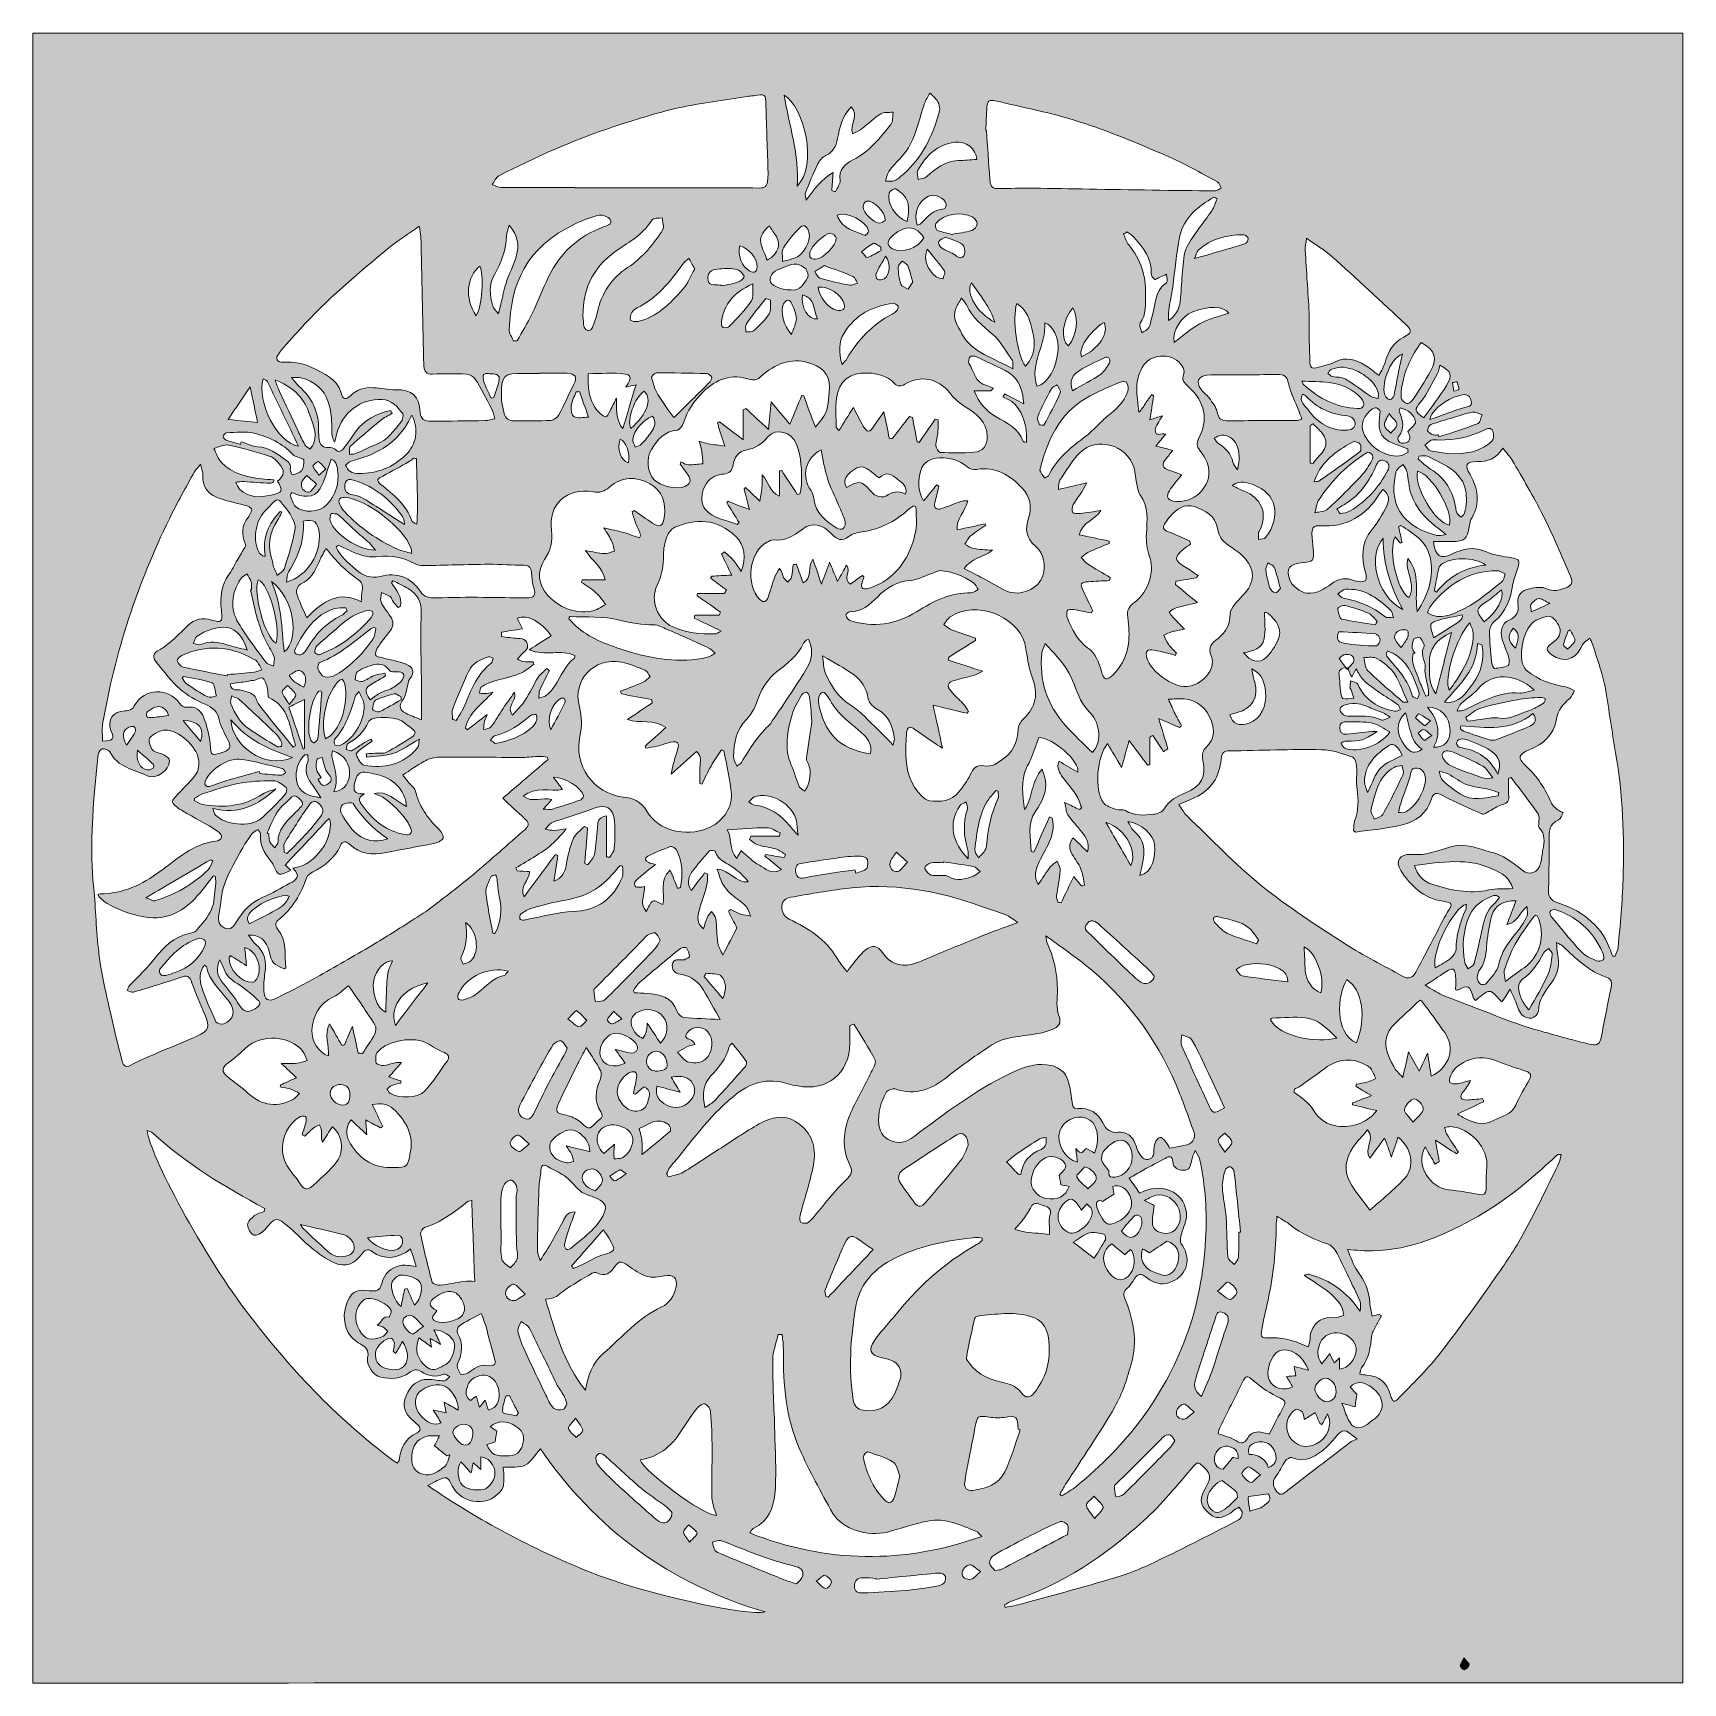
# Model space of a CAD drawing. Header units: inches. Extents: x 0.32 to 8.1, y -8.39 to -0.61.
import ezdxf

# ---------------------------------------------------------------- set-up
doc = ezdxf.new("R2010")
doc.units = ezdxf.units.IN
doc.header["$MEASUREMENT"] = 0
doc.layers.add('Layer 1', color=7, linetype='Continuous')

# ---------------------------------------------------------------- blocks, each defined once
blk = doc.blocks.new('block 2')
at = {"layer": 'Layer 1', "true_color": 0xffffff}
h = blk.add_hatch(color=7, dxfattribs=at)
edge = h.paths.add_edge_path()
edge.add_spline(control_points=[(0.316, -8.3941), (0.316, -5.7992), (0.316, -3.2043), (0.316, -0.6095), (2.9109, -0.6095), (5.5058, -0.6095), (8.1006, -0.6095), (8.1006, -3.2034), (8.1006, -5.7974), (8.1006, -8.3939), (8.0751, -8.3939), (8.055, -8.3939), (8.0349, -8.3939), (5.4619, -8.394), (2.889, -8.394), (0.316, -8.3941)], knot_values=[0, 0, 0, 0, 1, 1, 1, 2, 2, 2, 3, 3, 3, 4, 4, 4, 5, 5, 5, 5], degree=3, periodic=1)
edge = h.paths.add_edge_path()
edge.add_spline(control_points=[(5.7221, -4.2489), (5.7361, -4.2692), (5.745, -4.2883), (5.7592, -4.3018), (5.8754, -4.4129), (5.9867, -4.5303), (6.1112, -4.6313), (6.2362, -4.7326), (6.3727, -4.8203), (6.508, -4.9081), (6.5941, -4.9639), (6.6874, -5.0088), (6.7772, -5.0592), (6.8053, -5.075), (6.8253, -5.0678), (6.8398, -5.0406), (6.8713, -4.9813), (6.9027, -4.9221), (6.934, -4.8627), (6.9522, -4.8281), (6.9674, -4.7915), (6.9887, -4.7589), (7.0152, -4.7183), (7.015, -4.7121), (6.968, -4.7055), (6.8755, -4.6927), (6.8165, -4.6329), (6.7689, -4.5604), (6.741, -4.5179), (6.7648, -4.4834), (6.8157, -4.4845), (6.8397, -4.4851), (6.8645, -4.4873), (6.8876, -4.4823), (6.9289, -4.4733), (6.9692, -4.4596), (7.0099, -4.4478), (7.075, -4.429), (7.1339, -4.4586), (7.194, -4.4735), (7.2496, -4.4874), (7.2959, -4.5201), (7.3396, -4.5578), (7.3757, -4.5889), (7.4187, -4.5717), (7.4291, -4.5261), (7.4339, -4.5051), (7.436, -4.4835), (7.4396, -4.4623), (7.446, -4.4257), (7.4529, -4.3893), (7.4218, -4.3587), (7.4181, -4.3551), (7.4203, -4.3454), (7.4201, -4.3384), (7.4195, -4.3232), (7.425, -4.3038), (7.4177, -4.2933), (7.3768, -4.2351), (7.3328, -4.1791), (7.2899, -4.1224), (7.2859, -4.1236), (7.2819, -4.1248), (7.2779, -4.126), (7.2779, -4.1546), (7.2765, -4.1832), (7.2783, -4.2116), (7.28, -4.2379), (7.267, -4.2452), (7.2439, -4.2513), (7.2236, -4.2566), (7.2057, -4.2713), (7.1865, -4.2813), (7.1761, -4.2868), (7.1622, -4.298), (7.155, -4.2949), (7.0915, -4.2674), (7.028, -4.2392), (6.9669, -4.2069), (6.9399, -4.1926), (6.9228, -4.193), (6.9144, -4.222), (6.8939, -4.2927), (6.8396, -4.3291), (6.7762, -4.3454), (6.7048, -4.3638), (6.6299, -4.3687), (6.5565, -4.3792), (6.5546, -4.3795), (6.5523, -4.3768), (6.5458, -4.3727), (6.5478, -4.3578), (6.5474, -4.3398), (6.5531, -4.324), (6.5702, -4.2758), (6.57, -4.2278), (6.5629, -4.1778), (6.5578, -4.1423), (6.5633, -4.1054), (6.5606, -4.0694), (6.5595, -4.054), (6.5527, -4.0293), (6.5429, -4.0261), (6.4949, -4.0105), (6.4452, -3.9915), (6.3958, -3.9907), (6.2513, -3.9883), (6.1066, -3.9945), (5.962, -3.9962), (5.9337, -3.9966), (5.9239, -4.0054), (5.9212, -4.0356), (5.9141, -4.118), (5.8755, -4.1821), (5.7969, -4.2169), (5.7738, -4.2272), (5.7505, -4.2368), (5.7221, -4.2489)], knot_values=[0, 0, 0, 0, 1, 1, 1, 2, 2, 2, 3, 3, 3, 4, 4, 4, 5, 5, 5, 6, 6, 6, 7, 7, 7, 8, 8, 8, 9, 9, 9, 10, 10, 10, 11, 11, 11, 12, 12, 12, 13, 13, 13, 14, 14, 14, 15, 15, 15, 16, 16, 16, 17, 17, 17, 18, 18, 18, 19, 19, 19, 20, 20, 20, 21, 21, 21, 22, 22, 22, 23, 23, 23, 24, 24, 24, 25, 25, 25, 26, 26, 26, 27, 27, 27, 28, 28, 28, 29, 29, 29, 30, 30, 30, 31, 31, 31, 32, 32, 32, 33, 33, 33, 34, 34, 34, 35, 35, 35, 36, 36, 36, 37, 37, 37, 38, 38, 38, 39, 39, 39, 39], degree=3, periodic=1)
edge = h.paths.add_edge_path()
edge.add_spline(control_points=[(0.8554, -5.788), (0.8632, -5.8973), (1.1181, -6.3773), (1.3447, -6.6698), (1.5439, -6.9269), (1.7677, -7.1637), (2.034, -7.3571), (2.0391, -7.3499), (2.0427, -7.347), (2.0431, -7.3438), (2.0508, -7.287), (2.0696, -7.2389), (2.1279, -7.2141), (2.146, -7.2064), (2.1477, -7.1888), (2.1299, -7.1745), (2.122, -7.1681), (2.1146, -7.1611), (2.107, -7.1544), (2.0668, -7.119), (2.0581, -7.0867), (2.0761, -7.0399), (2.0956, -6.9895), (2.1335, -6.9602), (2.181, -6.9614), (2.2062, -6.9621), (2.2314, -6.9683), (2.2565, -6.9679), (2.2653, -6.9678), (2.274, -6.9555), (2.2827, -6.9487), (2.2733, -6.9445), (2.2614, -6.9344), (2.2548, -6.9372), (2.2157, -6.9533), (2.1808, -6.9462), (2.1466, -6.9244), (2.1275, -6.9122), (2.1112, -6.9146), (2.0916, -6.9295), (2.0517, -6.9599), (2.0035, -6.9609), (1.9568, -6.9514), (1.9205, -6.944), (1.8868, -6.8936), (1.8949, -6.8584), (1.9033, -6.8224), (1.8851, -6.8095), (1.8588, -6.7936), (1.8372, -6.7806), (1.8142, -6.7623), (1.8031, -6.7406), (1.7754, -6.6866), (1.7791, -6.6312), (1.8089, -6.5768), (1.835, -6.5292), (1.8773, -6.542), (1.9165, -6.5445), (1.9438, -6.5462), (1.9561, -6.5334), (1.9617, -6.5092), (1.9727, -6.4622), (2.0044, -6.4341), (2.0494, -6.4241), (2.0698, -6.4195), (2.0929, -6.4263), (2.1245, -6.4286), (2.115, -6.3996), (2.1068, -6.3747), (2.0974, -6.3462), (2.0368, -6.3957), (1.9714, -6.399), (1.9162, -6.359), (1.8928, -6.3421), (1.8814, -6.3517), (1.8673, -6.3707), (1.8321, -6.4181), (1.7913, -6.4348), (1.7387, -6.4123), (1.6989, -6.3954), (1.663, -6.3673), (1.6288, -6.3399), (1.5924, -6.3106), (1.5615, -6.2744), (1.5255, -6.2445), (1.4628, -6.1926), (1.4601, -6.1949), (1.4075, -6.2571), (1.3961, -6.2705), (1.3695, -6.2859), (1.3586, -6.281), (1.3434, -6.2742), (1.3286, -6.2493), (1.3283, -6.2319), (1.328, -6.2177), (1.3471, -6.2005), (1.3613, -6.1892), (1.3737, -6.1793), (1.3911, -6.1757), (1.4064, -6.1694), (1.4074, -6.1647), (1.4084, -6.16), (1.4094, -6.1553), (1.2203, -6.054), (1.0378, -5.9433), (0.8792, -5.7982), (0.8735, -5.793), (0.8643, -5.7917), (0.8554, -5.788)], knot_values=[0, 0, 0, 0, 1, 1, 1, 2, 2, 2, 3, 3, 3, 4, 4, 4, 5, 5, 5, 6, 6, 6, 7, 7, 7, 8, 8, 8, 9, 9, 9, 10, 10, 10, 11, 11, 11, 12, 12, 12, 13, 13, 13, 14, 14, 14, 15, 15, 15, 16, 16, 16, 17, 17, 17, 18, 18, 18, 19, 19, 19, 20, 20, 20, 21, 21, 21, 22, 22, 22, 23, 23, 23, 24, 24, 24, 25, 25, 25, 26, 26, 26, 27, 27, 27, 28, 28, 28, 29, 29, 29, 30, 30, 30, 31, 31, 31, 32, 32, 32, 33, 33, 33, 34, 34, 34, 35, 35, 35, 36, 36, 36, 36], degree=3, periodic=1)
edge = h.paths.add_edge_path()
edge.add_spline(control_points=[(1.3333, -4.8657), (1.3465, -4.8832), (1.3542, -4.8981), (1.366, -4.9081), (1.4096, -4.9451), (1.4196, -4.9912), (1.4104, -5.0453), (1.4058, -5.0726), (1.404, -5.1009), (1.405, -5.1286), (1.4065, -5.1702), (1.425, -5.182), (1.4619, -5.1639), (1.5262, -5.1326), (1.59, -5.1003), (1.6525, -5.0656), (1.7408, -5.0164), (1.8281, -4.9655), (1.915, -4.9138), (1.9802, -4.8751), (2.0441, -4.8343), (2.1083, -4.794), (2.1347, -4.7774), (2.1614, -4.761), (2.1861, -4.7421), (2.256, -4.6885), (2.3264, -4.6354), (2.394, -4.5789), (2.4765, -4.5099), (2.5562, -4.4374), (2.6376, -4.367), (2.6605, -4.3472), (2.6555, -4.3326), (2.6349, -4.3147), (2.6, -4.2845), (2.5668, -4.2522), (2.532, -4.22), (2.6034, -4.1588), (2.6748, -4.0977), (2.7462, -4.0365), (2.7447, -4.0331), (2.7431, -4.0296), (2.7416, -4.0262), (2.7297, -4.0248), (2.7178, -4.022), (2.7059, -4.0223), (2.6794, -4.0231), (2.6529, -4.027), (2.6264, -4.027), (2.492, -4.0271), (2.3576, -4.0255), (2.2232, -4.0268), (2.2019, -4.0271), (2.1789, -4.0361), (2.1598, -4.0467), (2.1271, -4.0647), (2.097, -4.0872), (2.0608, -4.1111), (2.0709, -4.1237), (2.0821, -4.1379), (2.0937, -4.1519), (2.1025, -4.1624), (2.1172, -4.1714), (2.1198, -4.1832), (2.1364, -4.2564), (2.1773, -4.3136), (2.2299, -4.3649), (2.2414, -4.3761), (2.2553, -4.4001), (2.2506, -4.4088), (2.2437, -4.4218), (2.222, -4.4304), (2.2051, -4.4339), (2.1308, -4.4492), (2.0557, -4.4604), (1.9815, -4.4761), (1.917, -4.4898), (1.8588, -4.4848), (1.809, -4.4368), (1.7937, -4.4221), (1.7763, -4.4189), (1.7664, -4.4423), (1.7406, -4.5036), (1.6901, -4.5384), (1.6351, -4.5692), (1.6245, -4.5752), (1.6107, -4.5829), (1.6072, -4.5929), (1.5796, -4.6707), (1.5414, -4.7407), (1.4748, -4.7929), (1.4612, -4.8037), (1.4544, -4.8188), (1.471, -4.8385), (1.5156, -4.8914), (1.5022, -4.9582), (1.509, -5.02), (1.5091, -5.0211), (1.5052, -5.0227), (1.5031, -5.024), (1.4521, -5.0067), (1.4402, -4.9936), (1.4304, -4.9436), (1.4206, -4.8938), (1.3826, -4.8597), (1.3333, -4.8657)], knot_values=[0, 0, 0, 0, 1, 1, 1, 2, 2, 2, 3, 3, 3, 4, 4, 4, 5, 5, 5, 6, 6, 6, 7, 7, 7, 8, 8, 8, 9, 9, 9, 10, 10, 10, 11, 11, 11, 12, 12, 12, 13, 13, 13, 14, 14, 14, 15, 15, 15, 16, 16, 16, 17, 17, 17, 18, 18, 18, 19, 19, 19, 20, 20, 20, 21, 21, 21, 22, 22, 22, 23, 23, 23, 24, 24, 24, 25, 25, 25, 26, 26, 26, 27, 27, 27, 28, 28, 28, 29, 29, 29, 30, 30, 30, 31, 31, 31, 32, 32, 32, 33, 33, 33, 34, 34, 34, 35, 35, 35, 35], degree=3, periodic=1)
edge = h.paths.add_edge_path()
edge.add_spline(control_points=[(0.6224, -4.674), (0.6256, -4.6727), (0.6289, -4.6702), (0.6321, -4.6702), (0.7402, -4.6726), (0.8301, -4.6266), (0.9148, -4.5655), (0.9962, -4.507), (1.0695, -4.4348), (1.1776, -4.423), (1.21, -4.4194), (1.2151, -4.3949), (1.1873, -4.3762), (1.1343, -4.3405), (1.0764, -4.3122), (1.0215, -4.2792), (1.0034, -4.2684), (0.9822, -4.2554), (0.9743, -4.238), (0.9705, -4.2297), (0.9933, -4.2079), (1.0059, -4.1937), (1.0325, -4.1637), (1.064, -4.1371), (1.0861, -4.1042), (1.098, -4.0866), (1.1006, -4.0577), (1.097, -4.0356), (1.0868, -3.9739), (1.0031, -3.898), (0.9407, -3.898), (0.9156, -3.898), (0.8863, -3.9161), (0.8673, -3.9346), (0.8595, -3.9422), (0.8681, -3.9772), (0.8796, -3.9912), (0.8906, -4.0046), (0.916, -4.0054), (0.9332, -4.0151), (0.9446, -4.0215), (0.9613, -4.0341), (0.9608, -4.0433), (0.9587, -4.089), (0.8965, -4.1333), (0.8554, -4.1135), (0.7926, -4.0833), (0.7143, -4.0749), (0.6784, -4.0004), (0.6741, -3.9914), (0.6545, -3.9853), (0.6426, -3.9862), (0.6355, -3.9868), (0.6264, -4.0028), (0.624, -4.0132), (0.6195, -4.0328), (0.6194, -4.0534), (0.6171, -4.0736), (0.5975, -4.2502), (0.5867, -4.4271), (0.5984, -4.6048), (0.5997, -4.6237), (0.6034, -4.6425), (0.6048, -4.6615), (0.6126, -4.7635), (0.6157, -4.866), (0.6289, -4.9673), (0.6404, -5.0561), (0.6619, -5.1437), (0.6811, -5.2313), (0.6976, -5.3065), (0.7167, -5.3812), (0.7356, -5.4559), (0.7409, -5.4767), (0.7481, -5.4944), (0.7778, -5.4788), (0.8218, -5.4558), (0.8679, -5.4365), (0.9136, -5.4167), (0.972, -5.3915), (1.032, -5.3697), (1.0894, -5.3424), (1.1468, -5.315), (1.1508, -5.2997), (1.1271, -5.2408), (1.1069, -5.1907), (1.0828, -5.1419), (1.0661, -5.0907), (1.0551, -5.057), (1.0414, -5.0544), (1.0108, -5.0652), (0.9381, -5.0908), (0.8641, -5.1128), (0.7902, -5.1348), (0.7818, -5.1373), (0.7706, -5.1301), (0.7607, -5.1274), (0.7644, -5.1192), (0.7664, -5.1095), (0.7721, -5.1033), (0.8122, -5.0599), (0.8568, -5.0201), (0.8927, -4.9735), (0.9344, -4.9195), (0.9802, -4.8755), (1.0483, -4.859), (1.0618, -4.8557), (1.0789, -4.8531), (1.0867, -4.8438), (1.1131, -4.8123), (1.1425, -4.7808), (1.1586, -4.7439), (1.1731, -4.7104), (1.1724, -4.6701), (1.1772, -4.6326), (1.1791, -4.6181), (1.1775, -4.6032), (1.1775, -4.5885), (1.1744, -4.5874), (1.1712, -4.5863), (1.1681, -4.5852), (1.1013, -4.672), (1.0379, -4.764), (0.9191, -4.7825), (0.8298, -4.7965), (0.6445, -4.7279), (0.6224, -4.674)], knot_values=[0, 0, 0, 0, 1, 1, 1, 2, 2, 2, 3, 3, 3, 4, 4, 4, 5, 5, 5, 6, 6, 6, 7, 7, 7, 8, 8, 8, 9, 9, 9, 10, 10, 10, 11, 11, 11, 12, 12, 12, 13, 13, 13, 14, 14, 14, 15, 15, 15, 16, 16, 16, 17, 17, 17, 18, 18, 18, 19, 19, 19, 20, 20, 20, 21, 21, 21, 22, 22, 22, 23, 23, 23, 24, 24, 24, 25, 25, 25, 26, 26, 26, 27, 27, 27, 28, 28, 28, 29, 29, 29, 30, 30, 30, 31, 31, 31, 32, 32, 32, 33, 33, 33, 34, 34, 34, 35, 35, 35, 36, 36, 36, 37, 37, 37, 38, 38, 38, 39, 39, 39, 40, 40, 40, 41, 41, 41, 42, 42, 42, 42], degree=3, periodic=1)
edge = h.paths.add_edge_path()
edge.add_spline(control_points=[(5.0947, -4.8689), (5.0973, -4.8872), (5.0968, -4.8934), (5.0991, -4.8984), (5.1327, -4.9699), (5.1498, -5.0449), (5.1492, -5.1242), (5.1489, -5.1647), (5.1419, -5.209), (5.1557, -5.2448), (5.1719, -5.2866), (5.1506, -5.2986), (5.1245, -5.3104), (5.1006, -5.3212), (5.074, -5.3272), (5.0481, -5.332), (4.9774, -5.3451), (4.9021, -5.3428), (4.8395, -5.384), (4.7687, -5.4307), (4.6984, -5.4788), (4.6327, -5.5321), (4.5576, -5.5931), (4.4797, -5.6244), (4.3833, -5.5911), (4.3723, -5.5873), (4.3485, -5.5959), (4.3429, -5.6057), (4.3165, -5.6526), (4.3009, -5.7032), (4.3071, -5.7585), (4.3121, -5.8027), (4.3365, -5.8299), (4.3792, -5.8408), (4.43, -5.8537), (4.464, -5.8219), (4.4989, -5.7958), (4.6442, -5.6872), (4.7892, -5.5791), (4.9567, -5.5048), (5.0104, -5.481), (5.0636, -5.4688), (5.1187, -5.4803), (5.1451, -5.4858), (5.178, -5.5059), (5.1892, -5.5286), (5.2074, -5.5656), (5.213, -5.6098), (5.2184, -5.6517), (5.221, -5.672), (5.2188, -5.686), (5.2457, -5.6837), (5.3, -5.6791), (5.3395, -5.7047), (5.3631, -5.7515), (5.3795, -5.7839), (5.4007, -5.8007), (5.4373, -5.796), (5.4707, -5.7917), (5.4939, -5.8083), (5.5092, -5.8353), (5.5196, -5.8538), (5.5234, -5.876), (5.5341, -5.8942), (5.5417, -5.9071), (5.5555, -5.9242), (5.5674, -5.925), (5.5884, -5.9264), (5.6048, -5.9124), (5.6047, -5.8866), (5.6047, -5.8727), (5.6048, -5.8579), (5.6096, -5.8453), (5.6135, -5.8351), (5.6231, -5.8232), (5.6326, -5.8203), (5.639, -5.8184), (5.6514, -5.8296), (5.658, -5.8376), (5.6672, -5.8488), (5.6735, -5.8624), (5.6786, -5.8708), (5.7049, -5.8659), (5.7255, -5.8617), (5.7463, -5.8582), (5.7851, -5.8516), (5.8043, -5.8271), (5.7922, -5.7928), (5.7659, -5.7184), (5.7397, -5.6438), (5.7087, -5.5713), (5.6123, -5.3455), (5.4688, -5.1546), (5.2759, -5.0019), (5.22, -4.9576), (5.1609, -4.9173), (5.0947, -4.8689)], knot_values=[0, 0, 0, 0, 1, 1, 1, 2, 2, 2, 3, 3, 3, 4, 4, 4, 5, 5, 5, 6, 6, 6, 7, 7, 7, 8, 8, 8, 9, 9, 9, 10, 10, 10, 11, 11, 11, 12, 12, 12, 13, 13, 13, 14, 14, 14, 15, 15, 15, 16, 16, 16, 17, 17, 17, 18, 18, 18, 19, 19, 19, 20, 20, 20, 21, 21, 21, 22, 22, 22, 23, 23, 23, 24, 24, 24, 25, 25, 25, 26, 26, 26, 27, 27, 27, 28, 28, 28, 29, 29, 29, 30, 30, 30, 31, 31, 31, 32, 32, 32, 32], degree=3, periodic=1)
edge = h.paths.add_edge_path()
edge.add_spline(control_points=[(7.7692, -4.9648), (7.7727, -4.9652), (7.7762, -4.9656), (7.7797, -4.966), (7.7851, -4.9513), (7.7939, -4.9368), (7.7951, -4.9217), (7.8039, -4.8156), (7.8147, -4.7095), (7.8179, -4.6032), (7.824, -4.4029), (7.8169, -4.2031), (7.7826, -4.0049), (7.7654, -3.9055), (7.752, -3.8053), (7.7352, -3.7057), (7.7296, -3.6725), (7.72, -3.6398), (7.7105, -3.6074), (7.6996, -3.5703), (7.687, -3.5338), (7.6747, -3.4972), (7.671, -3.4862), (7.6659, -3.4756), (7.6615, -3.4648), (7.651, -3.4729), (7.6394, -3.4798), (7.6305, -3.4893), (7.6239, -3.4965), (7.621, -3.5071), (7.6161, -3.516), (7.5879, -3.5675), (7.5316, -3.5799), (7.4838, -3.5452), (7.4514, -3.5218), (7.451, -3.5084), (7.4843, -3.4866), (7.5129, -3.4677), (7.5299, -3.4414), (7.5168, -3.4099), (7.5083, -3.3893), (7.483, -3.3594), (7.4686, -3.3611), (7.4377, -3.3649), (7.3987, -3.379), (7.3815, -3.4025), (7.3458, -3.4509), (7.3338, -3.5115), (7.3404, -3.5724), (7.3423, -3.5894), (7.353, -3.61), (7.3663, -3.6204), (7.4187, -3.6617), (7.4804, -3.6828), (7.5459, -3.6943), (7.5608, -3.6969), (7.5744, -3.7061), (7.5886, -3.7123), (7.5812, -3.7248), (7.5766, -3.7406), (7.566, -3.7492), (7.5344, -3.775), (7.5108, -3.8037), (7.5044, -3.8458), (7.4929, -3.9219), (7.4415, -3.9644), (7.3746, -3.9915), (7.3246, -4.0117), (7.3176, -4.0294), (7.3584, -4.0663), (7.4135, -4.1163), (7.4508, -4.1763), (7.4803, -4.2431), (7.4854, -4.2546), (7.4973, -4.2637), (7.5075, -4.2722), (7.5155, -4.2789), (7.5257, -4.2829), (7.535, -4.2881), (7.5281, -4.2995), (7.5238, -4.3169), (7.5139, -4.3213), (7.4678, -4.3413), (7.4683, -4.3786), (7.469, -4.4197), (7.4702, -4.4892), (7.4679, -4.5587), (7.4671, -4.6283), (7.4669, -4.6447), (7.4627, -4.6625), (7.4677, -4.6771), (7.4721, -4.6899), (7.485, -4.7051), (7.4974, -4.709), (7.6143, -4.7451), (7.7072, -4.8084), (7.7545, -4.9264), (7.7596, -4.9391), (7.7644, -4.952), (7.7692, -4.9648)], knot_values=[0, 0, 0, 0, 1, 1, 1, 2, 2, 2, 3, 3, 3, 4, 4, 4, 5, 5, 5, 6, 6, 6, 7, 7, 7, 8, 8, 8, 9, 9, 9, 10, 10, 10, 11, 11, 11, 12, 12, 12, 13, 13, 13, 14, 14, 14, 15, 15, 15, 16, 16, 16, 17, 17, 17, 18, 18, 18, 19, 19, 19, 20, 20, 20, 21, 21, 21, 22, 22, 22, 23, 23, 23, 24, 24, 24, 25, 25, 25, 26, 26, 26, 27, 27, 27, 28, 28, 28, 29, 29, 29, 30, 30, 30, 31, 31, 31, 32, 32, 32, 33, 33, 33, 33], degree=3, periodic=1)
edge = h.paths.add_edge_path()
edge.add_spline(control_points=[(6.5174, -6.3492), (6.5343, -6.3863), (6.5441, -6.4211), (6.564, -6.4486), (6.5977, -6.495), (6.6202, -6.5434), (6.6227, -6.6012), (6.6236, -6.6217), (6.6301, -6.6419), (6.6343, -6.6638), (6.6496, -6.6594), (6.6586, -6.6568), (6.6675, -6.6542), (6.6709, -6.6567), (6.6744, -6.6593), (6.6778, -6.6619), (6.6702, -6.6761), (6.6624, -6.6903), (6.6552, -6.7047), (6.647, -6.7209), (6.6344, -6.7367), (6.6324, -6.7537), (6.6261, -6.8082), (6.6195, -6.8617), (6.5845, -6.9072), (6.5792, -6.9142), (6.5787, -6.9249), (6.5753, -6.9365), (6.5895, -6.9387), (6.5992, -6.941), (6.6091, -6.9417), (6.6682, -6.9462), (6.7041, -6.9775), (6.7203, -7.0342), (6.7308, -7.0709), (6.7369, -7.0731), (6.7636, -7.0455), (6.8254, -6.9819), (6.8901, -6.9202), (6.9448, -6.8508), (7.0341, -6.7375), (7.1176, -6.6195), (7.201, -6.5017), (7.2508, -6.4314), (7.3001, -6.3601), (7.3417, -6.285), (7.4017, -6.1765), (7.4549, -6.0642), (7.5102, -5.9531), (7.5179, -5.9376), (7.5205, -5.9197), (7.5262, -5.9008), (7.5155, -5.9008), (7.5122, -5.8998), (7.5108, -5.901), (7.4982, -5.9116), (7.4857, -5.9222), (7.4737, -5.9334), (7.3695, -6.0306), (7.2593, -6.1202), (7.1355, -6.1911), (6.9803, -6.2799), (6.8183, -6.3509), (6.6353, -6.3555), (6.5992, -6.3565), (6.5629, -6.3518), (6.5174, -6.3492)], knot_values=[0, 0, 0, 0, 1, 1, 1, 2, 2, 2, 3, 3, 3, 4, 4, 4, 5, 5, 5, 6, 6, 6, 7, 7, 7, 8, 8, 8, 9, 9, 9, 10, 10, 10, 11, 11, 11, 12, 12, 12, 13, 13, 13, 14, 14, 14, 15, 15, 15, 16, 16, 16, 17, 17, 17, 18, 18, 18, 19, 19, 19, 20, 20, 20, 21, 21, 21, 22, 22, 22, 22], degree=3, periodic=1)
edge = h.paths.add_edge_path()
edge.add_spline(control_points=[(2.1382, -1.5213), (2.0866, -1.5577), (2.0379, -1.5874), (1.9945, -1.6234), (1.8482, -1.7447), (1.7019, -1.8661), (1.5747, -2.0082), (1.5418, -2.045), (1.5073, -2.0806), (1.477, -2.1194), (1.4566, -2.1457), (1.4659, -2.164), (1.4982, -2.1629), (1.5459, -2.1612), (1.5918, -2.1663), (1.634, -2.1886), (1.6882, -2.2171), (1.7504, -2.2389), (1.7692, -2.3066), (1.7783, -2.3392), (1.7923, -2.3408), (1.8132, -2.3207), (1.8439, -2.2913), (1.8806, -2.2807), (1.9211, -2.2828), (1.9565, -2.2846), (1.9918, -2.294), (2.0269, -2.2926), (2.1034, -2.2896), (2.1397, -2.3244), (2.1426, -2.3997), (2.1438, -2.4307), (2.164, -2.4421), (2.1946, -2.4414), (2.2795, -2.4396), (2.3644, -2.4399), (2.4493, -2.4382), (2.4647, -2.4379), (2.48, -2.4324), (2.4953, -2.4292), (2.4901, -2.413), (2.487, -2.3955), (2.4792, -2.3806), (2.4549, -2.3338), (2.4303, -2.287), (2.4024, -2.2423), (2.3948, -2.2302), (2.3754, -2.2195), (2.3609, -2.2188), (2.3078, -2.2162), (2.2544, -2.2168), (2.2012, -2.2187), (2.1731, -2.2197), (2.1619, -2.207), (2.1603, -2.1816), (2.1595, -2.1689), (2.159, -2.1563), (2.1587, -2.1436), (2.1545, -1.9522), (2.1504, -1.7609), (2.1458, -1.5695), (2.1454, -1.5552), (2.1414, -1.5409), (2.1382, -1.5213)], knot_values=[0, 0, 0, 0, 1, 1, 1, 2, 2, 2, 3, 3, 3, 4, 4, 4, 5, 5, 5, 6, 6, 6, 7, 7, 7, 8, 8, 8, 9, 9, 9, 10, 10, 10, 11, 11, 11, 12, 12, 12, 13, 13, 13, 14, 14, 14, 15, 15, 15, 16, 16, 16, 17, 17, 17, 18, 18, 18, 19, 19, 19, 20, 20, 20, 21, 21, 21, 21], degree=3, periodic=1)
edge = h.paths.add_edge_path()
edge.add_spline(control_points=[(2.8716, -1.339), (2.8716, -1.3394), (2.8716, -1.3398), (2.8716, -1.3402), (3.0808, -1.3402), (3.29, -1.3402), (3.4992, -1.3402), (3.5804, -1.3402), (3.6616, -1.3396), (3.7428, -1.341), (3.7687, -1.3415), (3.7805, -1.3312), (3.7821, -1.3066), (3.7829, -1.294), (3.7844, -1.2813), (3.784, -1.2687), (3.7809, -1.1635), (3.7769, -1.0584), (3.7742, -0.9532), (3.7727, -0.897), (3.7719, -0.8956), (3.7153, -0.9056), (3.7054, -0.9074), (3.6951, -0.9072), (3.6851, -0.9088), (3.5764, -0.9264), (3.4667, -0.9391), (3.3596, -0.9633), (3.256, -0.9867), (3.1543, -1.0194), (3.0532, -1.0524), (2.8669, -1.1134), (2.6886, -1.1943), (2.5141, -1.2832), (2.5, -1.2904), (2.4925, -1.3104), (2.482, -1.3245), (2.4964, -1.3293), (2.5107, -1.3382), (2.5251, -1.3384), (2.6406, -1.3395), (2.7561, -1.339), (2.8716, -1.339)], knot_values=[0, 0, 0, 0, 1, 1, 1, 2, 2, 2, 3, 3, 3, 4, 4, 4, 5, 5, 5, 6, 6, 6, 7, 7, 7, 8, 8, 8, 9, 9, 9, 10, 10, 10, 11, 11, 11, 12, 12, 12, 13, 13, 13, 14, 14, 14, 14], degree=3, periodic=1)
edge = h.paths.add_edge_path()
edge.add_spline(control_points=[(0.6442, -3.9507), (0.697, -3.947), (0.7006, -3.9415), (0.6837, -3.9001), (0.664, -3.8519), (0.6936, -3.8082), (0.7491, -3.8077), (0.7726, -3.8075), (0.7855, -3.8004), (0.7967, -3.7797), (0.8394, -3.7007), (0.9564, -3.6973), (1.0074, -3.7717), (1.014, -3.7812), (1.0294, -3.7923), (1.0387, -3.7908), (1.0818, -3.7837), (1.109, -3.8044), (1.1222, -3.84), (1.1365, -3.8787), (1.1477, -3.9199), (1.1516, -3.9608), (1.1575, -4.024), (1.1533, -4.0208), (1.2134, -4.0025), (1.254, -3.9901), (1.2478, -3.9711), (1.2348, -3.9436), (1.2203, -3.913), (1.2019, -3.8828), (1.1949, -3.8504), (1.1864, -3.8102), (1.164, -3.7919), (1.1285, -3.7761), (1.0865, -3.7575), (1.0438, -3.7353), (1.0097, -3.7052), (0.9683, -3.6687), (0.9348, -3.6229), (0.8991, -3.5801), (0.8769, -3.5534), (0.8826, -3.5354), (0.9123, -3.5197), (0.9298, -3.5105), (0.9464, -3.4986), (0.9612, -3.4855), (0.9907, -3.4595), (1.0193, -3.4325), (1.047, -3.4046), (1.0793, -3.372), (1.1164, -3.3672), (1.1589, -3.379), (1.2062, -3.392), (1.209, -3.3891), (1.2059, -3.3408), (1.2051, -3.3281), (1.2025, -3.3155), (1.2025, -3.3029), (1.2025, -3.2556), (1.2068, -3.2099), (1.2373, -3.1696), (1.2545, -3.1468), (1.2661, -3.1198), (1.2805, -3.0948), (1.2925, -3.0739), (1.3049, -3.0532), (1.3204, -3.0268), (1.2972, -2.9666), (1.299, -2.9404), (1.3337, -2.8901), (1.3571, -2.8561), (1.3524, -2.8464), (1.3125, -2.8368), (1.2685, -2.8262), (1.2235, -2.8165), (1.1818, -2.7994), (1.1392, -2.7819), (1.1139, -2.7481), (1.1176, -2.6975), (1.1187, -2.6835), (1.1121, -2.6689), (1.1067, -2.6434), (1.0911, -2.6626), (1.0827, -2.6702), (1.0776, -2.6797), (1.0377, -2.7532), (0.996, -2.826), (0.9594, -2.9011), (0.8092, -3.2093), (0.7018, -3.5316), (0.6447, -3.87), (0.6403, -3.8961), (0.6442, -3.9235), (0.6442, -3.9507)], knot_values=[0, 0, 0, 0, 1, 1, 1, 2, 2, 2, 3, 3, 3, 4, 4, 4, 5, 5, 5, 6, 6, 6, 7, 7, 7, 8, 8, 8, 9, 9, 9, 10, 10, 10, 11, 11, 11, 12, 12, 12, 13, 13, 13, 14, 14, 14, 15, 15, 15, 16, 16, 16, 17, 17, 17, 18, 18, 18, 19, 19, 19, 20, 20, 20, 21, 21, 21, 22, 22, 22, 23, 23, 23, 24, 24, 24, 25, 25, 25, 26, 26, 26, 27, 27, 27, 28, 28, 28, 29, 29, 29, 30, 30, 30, 31, 31, 31, 31], degree=3, periodic=1)
edge = h.paths.add_edge_path()
edge.add_spline(control_points=[(3.0921, -3.7278), (3.0907, -3.7237), (3.0892, -3.7196), (3.0877, -3.7154), (3.1235, -3.7012), (3.1597, -3.6879), (3.1947, -3.6722), (3.2073, -3.6666), (3.2171, -3.6548), (3.2281, -3.6459), (3.2197, -3.6355), (3.2133, -3.6201), (3.2024, -3.6156), (3.1664, -3.6008), (3.1297, -3.5851), (3.0918, -3.5782), (2.9617, -3.5543), (2.8605, -3.6615), (2.8936, -3.7887), (2.9059, -3.8357), (2.9063, -3.88), (2.8962, -3.9269), (2.8667, -4.0643), (2.9586, -4.1978), (3.1, -4.2142), (3.1433, -4.2192), (3.1832, -4.2324), (3.212, -4.2807), (3.2677, -4.374), (3.3925, -4.4034), (3.4991, -4.3617), (3.5632, -4.3367), (3.6163, -4.2689), (3.6112, -4.2007), (3.606, -4.1321), (3.5882, -4.0645), (3.5759, -3.9965), (3.5723, -3.9949), (3.5687, -3.9933), (3.5651, -3.9917), (3.5483, -4.017), (3.5301, -4.0416), (3.515, -4.0679), (3.4992, -4.0954), (3.4863, -4.1246), (3.4721, -4.1531), (3.469, -4.1522), (3.4659, -4.1514), (3.4627, -4.1505), (3.4627, -4.1246), (3.4624, -4.0987), (3.4628, -4.0727), (3.4632, -4.0476), (3.4738, -4.0201), (3.4462, -3.9992), (3.4059, -4.0354), (3.3667, -4.0707), (3.3275, -4.1059), (3.3337, -4.0634), (3.3455, -4.0266), (3.3574, -3.9898), (3.3671, -3.9597), (3.3579, -3.9487), (3.3259, -3.9554), (3.3037, -3.96), (3.2823, -3.9689), (3.2602, -3.9744), (3.2429, -3.9786), (3.225, -3.9805), (3.2074, -3.9834), (3.2061, -3.9803), (3.2048, -3.9773), (3.2035, -3.9743), (3.2354, -3.9458), (3.2673, -3.9173), (3.3021, -3.8863), (3.2448, -3.8426), (3.1792, -3.8698), (3.1214, -3.8481), (3.1626, -3.8205), (3.2003, -3.7953), (3.238, -3.77), (3.2368, -3.7647), (3.2357, -3.7594), (3.2345, -3.7541), (3.187, -3.7453), (3.1396, -3.7366), (3.0921, -3.7278)], knot_values=[0, 0, 0, 0, 1, 1, 1, 2, 2, 2, 3, 3, 3, 4, 4, 4, 5, 5, 5, 6, 6, 6, 7, 7, 7, 8, 8, 8, 9, 9, 9, 10, 10, 10, 11, 11, 11, 12, 12, 12, 13, 13, 13, 14, 14, 14, 15, 15, 15, 16, 16, 16, 17, 17, 17, 18, 18, 18, 19, 19, 19, 20, 20, 20, 21, 21, 21, 22, 22, 22, 23, 23, 23, 24, 24, 24, 25, 25, 25, 26, 26, 26, 27, 27, 27, 28, 28, 28, 29, 29, 29, 29], degree=3, periodic=1)
edge = h.paths.add_edge_path()
edge.add_spline(control_points=[(4.5624, -3.7805), (4.5773, -3.8486), (4.5909, -3.9108), (4.6068, -3.9835), (4.5876, -3.9711), (4.5773, -3.9649), (4.5674, -3.958), (4.5371, -3.9372), (4.5068, -3.9164), (4.477, -3.895), (4.4535, -3.8781), (4.4396, -3.8811), (4.4379, -3.9121), (4.4361, -3.945), (4.4325, -3.978), (4.4336, -4.0109), (4.4363, -4.0862), (4.4539, -4.1569), (4.511, -4.2113), (4.5206, -4.2205), (4.5334, -4.2306), (4.5457, -4.232), (4.5976, -4.2383), (4.6484, -4.2346), (4.6843, -4.1897), (4.7045, -4.1644), (4.7254, -4.1381), (4.7382, -4.1089), (4.7516, -4.0784), (4.7653, -4.0604), (4.802, -4.0669), (4.8184, -4.0698), (4.8389, -4.0679), (4.8533, -4.0603), (4.9182, -4.0259), (4.9612, -3.9761), (4.9632, -3.8973), (4.9636, -3.8801), (4.9747, -3.8592), (4.9876, -3.8471), (5.0486, -3.7899), (5.0607, -3.7271), (5.0299, -3.6486), (5.0148, -3.6098), (5.0103, -3.5668), (5.0015, -3.5256), (4.9988, -3.5133), (4.9993, -3.5001), (4.9955, -3.4883), (4.952, -3.3545), (4.7649, -3.2867), (4.6456, -3.3622), (4.632, -3.3708), (4.6236, -3.3877), (4.6128, -3.4008), (4.6265, -3.4097), (4.6391, -3.4213), (4.6541, -3.427), (4.6899, -3.4408), (4.7268, -3.4518), (4.7632, -3.4639), (4.7632, -3.4678), (4.7633, -3.4716), (4.7633, -3.4755), (4.7209, -3.5017), (4.6786, -3.5279), (4.6363, -3.554), (4.6359, -3.5589), (4.6355, -3.5638), (4.6351, -3.5686), (4.6865, -3.5852), (4.7379, -3.6018), (4.7973, -3.6209), (4.7781, -3.6296), (4.7655, -3.637), (4.7519, -3.641), (4.7227, -3.6495), (4.6927, -3.6552), (4.6636, -3.6638), (4.6302, -3.6736), (4.6251, -3.6881), (4.6472, -3.7153), (4.6639, -3.7359), (4.6851, -3.7528), (4.703, -3.7724), (4.7133, -3.7837), (4.7211, -3.7973), (4.73, -3.8098), (4.7279, -3.8129), (4.7258, -3.816), (4.7237, -3.8192), (4.6742, -3.8073), (4.6247, -3.7954), (4.5624, -3.7805)], knot_values=[0, 0, 0, 0, 1, 1, 1, 2, 2, 2, 3, 3, 3, 4, 4, 4, 5, 5, 5, 6, 6, 6, 7, 7, 7, 8, 8, 8, 9, 9, 9, 10, 10, 10, 11, 11, 11, 12, 12, 12, 13, 13, 13, 14, 14, 14, 15, 15, 15, 16, 16, 16, 17, 17, 17, 18, 18, 18, 19, 19, 19, 20, 20, 20, 21, 21, 21, 22, 22, 22, 23, 23, 23, 24, 24, 24, 25, 25, 25, 26, 26, 26, 27, 27, 27, 28, 28, 28, 29, 29, 29, 30, 30, 30, 31, 31, 31, 31], degree=3, periodic=1)
edge = h.paths.add_edge_path()
edge.add_spline(control_points=[(4.8108, -1.0687), (4.8119, -1.0687), (4.8129, -1.0688), (4.814, -1.0688), (4.8194, -1.1459), (4.8249, -1.223), (4.8305, -1.3001), (4.8321, -1.3226), (4.8352, -1.3439), (4.866, -1.3434), (4.9229, -1.3425), (4.9798, -1.3415), (5.0367, -1.3419), (5.124, -1.3426), (5.2113, -1.3446), (5.2986, -1.3459), (5.4972, -1.3491), (5.6958, -1.3524), (5.8944, -1.3547), (5.9036, -1.3548), (5.9128, -1.346), (5.922, -1.3413), (5.9165, -1.3314), (5.9135, -1.3169), (5.9051, -1.3124), (5.8249, -1.2696), (5.7459, -1.2236), (5.6625, -1.1879), (5.5276, -1.1302), (5.3919, -1.0726), (5.2524, -1.0278), (5.1228, -0.9862), (4.9877, -0.9615), (4.8551, -0.9289), (4.8287, -0.9224), (4.8174, -0.9327), (4.8164, -0.9588), (4.815, -0.9955), (4.8127, -1.0321), (4.8108, -1.0687)], knot_values=[0, 0, 0, 0, 1, 1, 1, 2, 2, 2, 3, 3, 3, 4, 4, 4, 5, 5, 5, 6, 6, 6, 7, 7, 7, 8, 8, 8, 9, 9, 9, 10, 10, 10, 11, 11, 11, 12, 12, 12, 13, 13, 13, 13], degree=3, periodic=1)
edge = h.paths.add_edge_path()
edge.add_spline(control_points=[(2.5338, -7.3763), (2.5348, -7.3839), (2.5386, -7.397), (2.5379, -7.4098), (2.5368, -7.4332), (2.5404, -7.4612), (2.5291, -7.4789), (2.4738, -7.5655), (2.3401, -7.5557), (2.2932, -7.4638), (2.27, -7.4184), (2.2699, -7.4183), (2.2227, -7.4388), (2.2116, -7.4437), (2.2011, -7.4498), (2.1781, -7.4617), (2.4212, -7.6293), (2.6718, -7.7607), (2.9369, -7.8681), (3.2003, -7.9748), (3.6905, -8.0809), (3.7706, -8.0589), (3.3197, -7.9266), (2.9669, -7.6651), (2.7097, -7.289), (2.684, -7.3181), (2.6662, -7.3523), (2.6384, -7.366), (2.6103, -7.3799), (2.5723, -7.3735), (2.5338, -7.3763)], knot_values=[0, 0, 0, 0, 1, 1, 1, 2, 2, 2, 3, 3, 3, 4, 4, 4, 5, 5, 5, 6, 6, 6, 7, 7, 7, 8, 8, 8, 9, 9, 9, 10, 10, 10, 10], degree=3, periodic=1)
edge = h.paths.add_edge_path()
edge.add_spline(control_points=[(5.5371, -6.0828), (5.6384, -6.0306), (5.7425, -6.0719), (5.7579, -6.1729), (5.7622, -6.2014), (5.7483, -6.2338), (5.7385, -6.2631), (5.7307, -6.2865), (5.7219, -6.3059), (5.7387, -6.3304), (5.786, -6.3995), (5.755, -6.482), (5.6753, -6.5056), (5.6382, -6.5167), (5.6064, -6.5089), (5.5759, -6.4849), (5.5398, -6.4564), (5.5291, -6.4598), (5.5042, -6.4991), (5.4969, -6.5107), (5.4892, -6.5232), (5.4786, -6.5315), (5.4582, -6.5473), (5.46, -6.5637), (5.4689, -6.585), (5.5094, -6.682), (5.5267, -6.783), (5.4981, -6.8854), (5.4784, -6.9558), (5.4566, -7.0281), (5.4205, -7.0908), (5.3485, -7.2158), (5.266, -7.3348), (5.1879, -7.4564), (5.1782, -7.4716), (5.1697, -7.4875), (5.1606, -7.5031), (5.1634, -7.5058), (5.1662, -7.5086), (5.169, -7.5114), (5.1926, -7.4961), (5.2179, -7.4828), (5.2395, -7.4651), (5.4722, -7.2756), (5.6504, -7.0463), (5.7557, -6.7626), (5.8114, -6.6125), (5.8395, -6.458), (5.8484, -6.2987), (5.8554, -6.1728), (5.848, -6.0484), (5.821, -5.9253), (5.8176, -5.91), (5.8063, -5.8965), (5.7986, -5.8821), (5.7926, -5.8986), (5.7842, -5.9146), (5.7811, -5.9316), (5.7769, -5.9545), (5.7724, -5.9764), (5.7438, -5.9747), (5.719, -5.9733), (5.696, -5.9663), (5.6937, -5.9341), (5.6917, -5.9074), (5.6781, -5.9069), (5.6573, -5.9188), (5.6233, -5.9384), (5.5879, -5.9557), (5.5534, -5.9744), (5.5318, -5.9862), (5.5106, -5.999), (5.4878, -6.0122), (5.5055, -6.0375), (5.5204, -6.0589), (5.5371, -6.0828)], knot_values=[0, 0, 0, 0, 1, 1, 1, 2, 2, 2, 3, 3, 3, 4, 4, 4, 5, 5, 5, 6, 6, 6, 7, 7, 7, 8, 8, 8, 9, 9, 9, 10, 10, 10, 11, 11, 11, 12, 12, 12, 13, 13, 13, 14, 14, 14, 15, 15, 15, 16, 16, 16, 17, 17, 17, 18, 18, 18, 19, 19, 19, 20, 20, 20, 21, 21, 21, 22, 22, 22, 23, 23, 23, 24, 24, 24, 25, 25, 25, 25], degree=3, periodic=1)
edge = h.paths.add_edge_path()
edge.add_spline(control_points=[(5.3162, -3.3355), (5.3134, -3.3389), (5.3106, -3.3422), (5.3078, -3.3456), (5.2809, -3.3402), (5.2541, -3.3339), (5.227, -3.3301), (5.2166, -3.3286), (5.1988, -3.3294), (5.1959, -3.335), (5.1911, -3.3445), (5.1923, -3.36), (5.1967, -3.3706), (5.2183, -3.4234), (5.2428, -3.4748), (5.2915, -3.5095), (5.3298, -3.5368), (5.3448, -3.5785), (5.3566, -3.6211), (5.3683, -3.6633), (5.3811, -3.6678), (5.4127, -3.6372), (5.4217, -3.6285), (5.429, -3.6179), (5.4368, -3.608), (5.493, -3.5357), (5.4923, -3.4505), (5.4811, -3.3677), (5.4759, -3.3295), (5.487, -3.3153), (5.513, -3.296), (5.5821, -3.2448), (5.6096, -3.1424), (5.5826, -3.0751), (5.5702, -3.0441), (5.5673, -3.0069), (5.5691, -2.973), (5.5726, -2.908), (5.5812, -2.844), (5.5382, -2.7867), (5.5298, -2.7755), (5.5278, -2.7588), (5.5249, -2.7443), (5.5192, -2.7155), (5.5181, -2.6854), (5.5094, -2.6577), (5.4759, -2.5522), (5.3347, -2.5119), (5.2564, -2.5886), (5.2181, -2.6261), (5.1907, -2.6749), (5.1604, -2.7199), (5.1539, -2.7295), (5.1561, -2.7449), (5.1535, -2.7629), (5.2031, -2.7515), (5.2455, -2.7417), (5.288, -2.7319), (5.2675, -2.7725), (5.2439, -2.8022), (5.2238, -2.8341), (5.2177, -2.844), (5.217, -2.8618), (5.2218, -2.8723), (5.2244, -2.8778), (5.2445, -2.8774), (5.2562, -2.8761), (5.2891, -2.8725), (5.3218, -2.8671), (5.3545, -2.8624), (5.3271, -2.909), (5.2667, -2.9153), (5.2516, -2.977), (5.2997, -2.9871), (5.3462, -2.9968), (5.3928, -3.0066), (5.393, -3.0102), (5.3933, -3.0138), (5.3935, -3.0174), (5.36, -3.0315), (5.3261, -3.0448), (5.2932, -3.06), (5.2817, -3.0653), (5.2723, -3.0754), (5.262, -3.0833), (5.2715, -3.0936), (5.2794, -3.1065), (5.2909, -3.1139), (5.3261, -3.1366), (5.3627, -3.1573), (5.3987, -3.1788), (5.3975, -3.1835), (5.3962, -3.1881), (5.395, -3.1928), (5.3617, -3.1945), (5.3284, -3.1959), (5.2952, -3.1982), (5.2591, -3.2007), (5.2549, -3.2085), (5.2706, -3.2408), (5.2859, -3.2723), (5.301, -3.3039), (5.3162, -3.3355)], knot_values=[0, 0, 0, 0, 1, 1, 1, 2, 2, 2, 3, 3, 3, 4, 4, 4, 5, 5, 5, 6, 6, 6, 7, 7, 7, 8, 8, 8, 9, 9, 9, 10, 10, 10, 11, 11, 11, 12, 12, 12, 13, 13, 13, 14, 14, 14, 15, 15, 15, 16, 16, 16, 17, 17, 17, 18, 18, 18, 19, 19, 19, 20, 20, 20, 21, 21, 21, 22, 22, 22, 23, 23, 23, 24, 24, 24, 25, 25, 25, 26, 26, 26, 27, 27, 27, 28, 28, 28, 29, 29, 29, 30, 30, 30, 31, 31, 31, 32, 32, 32, 33, 33, 33, 34, 34, 34, 34], degree=3, periodic=1)
edge = h.paths.add_edge_path()
edge.add_spline(control_points=[(4.1566, -5.0389), (4.1673, -5.0243), (4.1747, -5.0128), (4.1834, -5.0025), (4.2022, -4.9804), (4.2194, -4.9563), (4.2413, -4.9378), (4.2753, -4.9092), (4.2995, -4.9142), (4.3249, -4.9498), (4.3585, -4.9969), (4.4038, -5.017), (4.4604, -5.004), (4.4859, -4.9981), (4.5102, -4.9863), (4.5346, -4.9762), (4.6147, -4.9433), (4.6944, -4.9092), (4.7748, -4.8769), (4.8334, -4.8532), (4.8929, -4.8316), (4.9621, -4.8053), (4.9374, -4.7898), (4.9212, -4.7762), (4.9025, -4.7686), (4.8662, -4.7539), (4.8283, -4.7432), (4.7914, -4.7299), (4.5798, -4.6532), (4.3631, -4.6166), (4.1381, -4.647), (4.0555, -4.6582), (3.9731, -4.6721), (3.8911, -4.6872), (3.871, -4.6909), (3.8506, -4.6996), (3.8494, -4.7287), (3.8483, -4.7581), (3.8591, -4.7777), (3.8842, -4.7903), (3.9726, -4.8345), (4.0568, -4.8832), (4.1079, -4.9734), (4.1199, -4.9948), (4.1373, -5.0132), (4.1566, -5.0389)], knot_values=[0, 0, 0, 0, 1, 1, 1, 2, 2, 2, 3, 3, 3, 4, 4, 4, 5, 5, 5, 6, 6, 6, 7, 7, 7, 8, 8, 8, 9, 9, 9, 10, 10, 10, 11, 11, 11, 12, 12, 12, 13, 13, 13, 14, 14, 14, 15, 15, 15, 15], degree=3, periodic=1)
edge = h.paths.add_edge_path()
edge.add_spline(control_points=[(3.3056, -5.9917), (3.308, -5.9966), (3.3105, -6.0015), (3.313, -6.0064), (3.3368, -5.9992), (3.3632, -5.9963), (3.3839, -5.9839), (3.4491, -5.9448), (3.5118, -5.9016), (3.576, -5.8608), (3.639, -5.8208), (3.7001, -5.7763), (3.7669, -5.7438), (3.8212, -5.7173), (3.8809, -5.7151), (3.9342, -5.7584), (3.9969, -5.8095), (4.0119, -5.8778), (3.9979, -5.9505), (3.9823, -6.0309), (3.9557, -6.1091), (3.9351, -6.1886), (3.9325, -6.1988), (3.9335, -6.2176), (3.9392, -6.2208), (3.9488, -6.226), (3.9678, -6.2268), (3.9752, -6.2205), (3.994, -6.2044), (4.0084, -6.1832), (4.0247, -6.1643), (4.0667, -6.1157), (4.1055, -6.0637), (4.152, -6.0201), (4.1768, -5.9969), (4.185, -5.9804), (4.1703, -5.9506), (4.1319, -5.8724), (4.1371, -5.792), (4.1697, -5.7147), (4.1977, -5.6484), (4.2347, -5.586), (4.2664, -5.5211), (4.2769, -5.4998), (4.2962, -5.4701), (4.289, -5.4552), (4.2606, -5.3965), (4.2233, -5.3422), (4.1892, -5.2863), (4.1829, -5.2882), (4.1766, -5.2902), (4.1703, -5.2921), (4.1703, -5.3203), (4.1709, -5.3485), (4.1702, -5.3766), (4.1669, -5.5193), (4.0625, -5.6042), (3.9242, -5.5771), (3.9092, -5.5742), (3.8938, -5.5727), (3.8795, -5.5679), (3.7802, -5.5344), (3.6968, -5.5634), (3.6189, -5.6278), (3.5023, -5.7243), (3.4164, -5.8476), (3.3206, -5.9623), (3.3137, -5.9705), (3.3105, -5.9818), (3.3056, -5.9917)], knot_values=[0, 0, 0, 0, 1, 1, 1, 2, 2, 2, 3, 3, 3, 4, 4, 4, 5, 5, 5, 6, 6, 6, 7, 7, 7, 8, 8, 8, 9, 9, 9, 10, 10, 10, 11, 11, 11, 12, 12, 12, 13, 13, 13, 14, 14, 14, 15, 15, 15, 16, 16, 16, 17, 17, 17, 18, 18, 18, 19, 19, 19, 20, 20, 20, 21, 21, 21, 22, 22, 22, 23, 23, 23, 23], degree=3, periodic=1)
edge = h.paths.add_edge_path()
edge.add_spline(control_points=[(4.7929, -7.7026), (4.7817, -7.6921), (4.7758, -7.6825), (4.7674, -7.6792), (4.6934, -7.6503), (4.62, -7.6126), (4.5373, -7.6299), (4.4732, -7.6434), (4.4108, -7.6651), (4.3473, -7.6817), (4.2543, -7.7059), (4.1315, -7.6674), (4.0896, -7.5936), (4.0328, -7.4935), (3.9773, -7.3919), (3.9314, -7.2865), (3.8682, -7.1415), (3.8547, -6.9859), (3.8565, -6.8289), (3.8568, -6.8028), (3.8529, -6.7766), (3.8509, -6.7505), (3.8445, -6.7501), (3.8382, -6.7497), (3.8319, -6.7493), (3.8228, -6.7903), (3.806, -6.8313), (3.8059, -6.8724), (3.8055, -6.985), (3.8127, -7.0976), (3.8157, -7.2102), (3.8181, -7.2984), (3.8232, -7.387), (3.8185, -7.475), (3.8143, -7.5521), (3.7942, -7.6263), (3.7142, -7.6649), (3.7078, -7.6679), (3.7044, -7.6772), (3.6976, -7.6863), (4.0611, -7.8289), (4.4222, -7.8336), (4.7929, -7.7026)], knot_values=[0, 0, 0, 0, 1, 1, 1, 2, 2, 2, 3, 3, 3, 4, 4, 4, 5, 5, 5, 6, 6, 6, 7, 7, 7, 8, 8, 8, 9, 9, 9, 10, 10, 10, 11, 11, 11, 12, 12, 12, 13, 13, 13, 14, 14, 14, 14], degree=3, periodic=1)
edge = h.paths.add_edge_path()
edge.add_spline(control_points=[(6.9234, -3.0086), (6.932, -3.0807), (6.9563, -3.093), (7.0093, -3.0679), (7.0613, -3.0433), (7.1145, -3.0299), (7.1736, -3.0573), (7.2099, -3.0742), (7.2526, -3.0791), (7.293, -3.0849), (7.325, -3.0895), (7.3335, -3.1008), (7.3215, -3.1336), (7.3125, -3.1582), (7.3026, -3.1831), (7.2984, -3.2088), (7.287, -3.2781), (7.2658, -3.341), (7.2089, -3.3879), (7.1971, -3.3977), (7.1878, -3.4179), (7.1878, -3.4333), (7.1878, -3.48), (7.1922, -3.5267), (7.1968, -3.5733), (7.198, -3.5855), (7.2062, -3.6074), (7.2106, -3.6073), (7.2327, -3.6065), (7.2556, -3.6023), (7.2759, -3.5937), (7.2814, -3.5914), (7.2826, -3.5687), (7.2792, -3.5572), (7.2699, -3.5258), (7.2541, -3.4961), (7.2466, -3.4644), (7.2385, -3.4305), (7.245, -3.3948), (7.2799, -3.3796), (7.3177, -3.3631), (7.3266, -3.3375), (7.3221, -3.301), (7.3172, -3.2605), (7.3397, -3.2376), (7.3761, -3.2311), (7.4029, -3.2263), (7.4353, -3.2208), (7.4577, -3.2313), (7.4904, -3.2468), (7.5136, -3.2387), (7.5438, -3.2283), (7.5777, -3.2166), (7.582, -3.2001), (7.5695, -3.172), (7.527, -3.0763), (7.4875, -2.979), (7.4406, -2.8855), (7.3959, -2.7962), (7.3439, -2.7107), (7.2939, -2.6241), (7.2833, -2.6057), (7.2677, -2.59), (7.2502, -2.5676), (7.2191, -2.6203), (7.1781, -2.6319), (7.1289, -2.6317), (7.0763, -2.6314), (7.0694, -2.6461), (7.0958, -2.6932), (7.1327, -2.7592), (7.146, -2.8252), (7.1052, -2.8949), (7.0978, -2.9076), (7.0946, -2.9234), (7.0922, -2.9383), (7.0828, -2.9984), (7.0714, -3.0084), (7.0085, -3.0086), (6.9811, -3.0086), (6.9537, -3.0086), (6.9234, -3.0086)], knot_values=[0, 0, 0, 0, 1, 1, 1, 2, 2, 2, 3, 3, 3, 4, 4, 4, 5, 5, 5, 6, 6, 6, 7, 7, 7, 8, 8, 8, 9, 9, 9, 10, 10, 10, 11, 11, 11, 12, 12, 12, 13, 13, 13, 14, 14, 14, 15, 15, 15, 16, 16, 16, 17, 17, 17, 18, 18, 18, 19, 19, 19, 20, 20, 20, 21, 21, 21, 22, 22, 22, 23, 23, 23, 24, 24, 24, 25, 25, 25, 26, 26, 26, 27, 27, 27, 27], degree=3, periodic=1)
edge = h.paths.add_edge_path()
edge.add_spline(control_points=[(5.8126, -3.1695), (5.81, -3.1728), (5.8075, -3.1762), (5.8049, -3.1795), (5.7728, -3.1851), (5.7407, -3.1906), (5.7086, -3.1961), (5.7076, -3.2011), (5.7066, -3.2061), (5.7057, -3.2111), (5.7369, -3.2368), (5.7681, -3.2624), (5.8096, -3.2966), (5.7664, -3.3073), (5.734, -3.3144), (5.7023, -3.3239), (5.6926, -3.3268), (5.6847, -3.3361), (5.6761, -3.3425), (5.6819, -3.3501), (5.6871, -3.3583), (5.6936, -3.3652), (5.7101, -3.3826), (5.7271, -3.3995), (5.7494, -3.4221), (5.7224, -3.4274), (5.7062, -3.4293), (5.6908, -3.4338), (5.6771, -3.4379), (5.6641, -3.4448), (5.6508, -3.4504), (5.6579, -3.4646), (5.6633, -3.4801), (5.6726, -3.4928), (5.6838, -3.5082), (5.6983, -3.5213), (5.7114, -3.5354), (5.7094, -3.5388), (5.7074, -3.5422), (5.7055, -3.5456), (5.672, -3.5373), (5.6388, -3.5278), (5.605, -3.5209), (5.5731, -3.5145), (5.5625, -3.5272), (5.5713, -3.5585), (5.5887, -3.621), (5.693, -3.6963), (5.7575, -3.693), (5.8299, -3.6895), (5.8991, -3.6121), (5.8754, -3.5516), (5.8573, -3.5056), (5.8777, -3.4891), (5.9076, -3.4656), (5.9443, -3.4368), (5.9639, -3.3977), (5.9641, -3.3487), (5.9641, -3.3339), (5.976, -3.3175), (5.986, -3.3047), (6.009, -3.2751), (6.0409, -3.2505), (6.057, -3.2178), (6.09, -3.1513), (6.0528, -3.0888), (5.9724, -3.0375), (5.9362, -3.0144), (5.9109, -2.9917), (5.9039, -2.9455), (5.8951, -2.8874), (5.8456, -2.8604), (5.7957, -2.8441), (5.7497, -2.829), (5.7123, -2.8543), (5.6821, -2.8885), (5.6737, -2.8979), (5.6668, -2.9086), (5.6593, -2.9189), (5.6442, -2.9399), (5.6444, -2.9538), (5.6734, -2.9635), (5.7077, -2.9751), (5.7403, -2.9917), (5.7737, -3.0062), (5.7749, -3.0112), (5.7761, -3.0161), (5.7774, -3.0211), (5.7661, -3.0291), (5.7544, -3.0365), (5.7438, -3.0452), (5.6977, -3.0833), (5.6994, -3.0984), (5.7503, -3.1278), (5.7719, -3.1402), (5.7919, -3.1555), (5.8126, -3.1695)], knot_values=[0, 0, 0, 0, 1, 1, 1, 2, 2, 2, 3, 3, 3, 4, 4, 4, 5, 5, 5, 6, 6, 6, 7, 7, 7, 8, 8, 8, 9, 9, 9, 10, 10, 10, 11, 11, 11, 12, 12, 12, 13, 13, 13, 14, 14, 14, 15, 15, 15, 16, 16, 16, 17, 17, 17, 18, 18, 18, 19, 19, 19, 20, 20, 20, 21, 21, 21, 22, 22, 22, 23, 23, 23, 24, 24, 24, 25, 25, 25, 26, 26, 26, 27, 27, 27, 28, 28, 28, 29, 29, 29, 30, 30, 30, 31, 31, 31, 32, 32, 32, 32], degree=3, periodic=1)
edge = h.paths.add_edge_path()
edge.add_spline(control_points=[(3.3689, -2.6438), (3.3702, -2.6403), (3.3715, -2.6368), (3.3727, -2.6333), (3.3846, -2.6379), (3.3963, -2.6459), (3.4083, -2.6464), (3.431, -2.6472), (3.454, -2.6437), (3.4769, -2.642), (3.4752, -2.6231), (3.4745, -2.6041), (3.4716, -2.5853), (3.4694, -2.5707), (3.4645, -2.5564), (3.4591, -2.5355), (3.4797, -2.5412), (3.4903, -2.5451), (3.5012, -2.547), (3.5273, -2.5515), (3.5536, -2.555), (3.5799, -2.5589), (3.5715, -2.5336), (3.563, -2.5083), (3.5549, -2.4829), (3.5513, -2.4716), (3.5487, -2.4599), (3.5457, -2.4484), (3.5487, -2.4468), (3.5517, -2.4453), (3.5547, -2.4438), (3.589, -2.4698), (3.6233, -2.4957), (3.6673, -2.5291), (3.6673, -2.4732), (3.6673, -2.43), (3.6673, -2.3868), (3.6711, -2.3848), (3.6749, -2.3828), (3.6787, -2.3808), (3.7125, -2.412), (3.7463, -2.4433), (3.7861, -2.48), (3.7904, -2.4321), (3.7938, -2.3944), (3.7979, -2.3489), (3.8304, -2.3878), (3.8564, -2.4189), (3.8864, -2.4549), (3.9076, -2.4041), (3.9255, -2.3614), (3.9433, -2.3186), (3.9464, -2.3197), (3.9495, -2.3207), (3.9525, -2.3217), (3.9697, -2.3679), (3.9869, -2.4142), (4.0071, -2.4684), (4.0223, -2.4503), (4.0304, -2.4411), (4.038, -2.4316), (4.0674, -2.3946), (4.0684, -2.3498), (4.073, -2.3057), (4.0801, -2.2368), (4.0551, -2.1934), (3.9903, -2.17), (3.9055, -2.1393), (3.8313, -2.1627), (3.7643, -2.2175), (3.7451, -2.2332), (3.7304, -2.2547), (3.6989, -2.244), (3.6126, -2.2149), (3.5401, -2.2414), (3.4774, -2.3031), (3.4351, -2.3447), (3.4029, -2.392), (3.3848, -2.4492), (3.3806, -2.4626), (3.3668, -2.482), (3.3561, -2.4829), (3.2949, -2.488), (3.2615, -2.5281), (3.2336, -2.5745), (3.2076, -2.6179), (3.2152, -2.6831), (3.2465, -2.7173), (3.2727, -2.746), (3.3545, -2.7647), (3.3908, -2.7496), (3.4179, -2.7384), (3.4238, -2.7195), (3.4072, -2.6952), (3.3952, -2.6776), (3.3817, -2.6609), (3.3689, -2.6438)], knot_values=[0, 0, 0, 0, 1, 1, 1, 2, 2, 2, 3, 3, 3, 4, 4, 4, 5, 5, 5, 6, 6, 6, 7, 7, 7, 8, 8, 8, 9, 9, 9, 10, 10, 10, 11, 11, 11, 12, 12, 12, 13, 13, 13, 14, 14, 14, 15, 15, 15, 16, 16, 16, 17, 17, 17, 18, 18, 18, 19, 19, 19, 20, 20, 20, 21, 21, 21, 22, 22, 22, 23, 23, 23, 24, 24, 24, 25, 25, 25, 26, 26, 26, 27, 27, 27, 28, 28, 28, 29, 29, 29, 30, 30, 30, 31, 31, 31, 32, 32, 32, 32], degree=3, periodic=1)
edge = h.paths.add_edge_path()
edge.add_spline(control_points=[(4.8085, -2.9254), (4.8093, -2.9274), (4.8102, -2.9295), (4.811, -2.9315), (4.7866, -2.9486), (4.761, -2.9643), (4.7383, -2.9834), (4.7271, -2.9928), (4.7211, -3.0084), (4.7127, -3.0213), (4.7265, -3.0284), (4.7396, -3.0392), (4.7543, -3.042), (4.7807, -3.0469), (4.8081, -3.0472), (4.8424, -3.05), (4.7975, -3.0851), (4.7408, -3.0874), (4.7086, -3.1356), (4.741, -3.1526), (4.7694, -3.1673), (4.7976, -3.1823), (4.8354, -3.2025), (4.8719, -3.2254), (4.911, -3.2426), (4.9727, -3.2699), (5.0617, -3.2321), (5.0801, -3.1704), (5.0956, -3.1185), (5.0873, -3.0678), (5.0451, -3.0309), (5.0014, -2.9925), (4.9952, -2.9498), (5.0133, -2.8976), (5.0315, -2.8453), (5.0185, -2.7941), (4.9829, -2.7564), (4.9259, -2.6961), (4.858, -2.6531), (4.7673, -2.6686), (4.7534, -2.671), (4.7337, -2.6658), (4.7231, -2.6566), (4.6851, -2.6238), (4.6422, -2.6122), (4.5932, -2.6142), (4.5509, -2.6159), (4.5166, -2.633), (4.5045, -2.673), (4.4909, -2.7182), (4.4875, -2.766), (4.5178, -2.817), (4.5412, -2.7884), (4.5608, -2.7645), (4.5805, -2.7405), (4.5836, -2.743), (4.5867, -2.7455), (4.5898, -2.748), (4.5837, -2.7734), (4.5776, -2.7989), (4.5712, -2.8242), (4.5641, -2.8525), (4.5787, -2.8604), (4.602, -2.8533), (4.6329, -2.8439), (4.6624, -2.8303), (4.693, -2.8198), (4.7022, -2.8166), (4.713, -2.8177), (4.7263, -2.8166), (4.7155, -2.8674), (4.67, -2.9003), (4.6761, -2.9537), (4.7244, -2.9434), (4.7664, -2.9344), (4.8085, -2.9254)], knot_values=[0, 0, 0, 0, 1, 1, 1, 2, 2, 2, 3, 3, 3, 4, 4, 4, 5, 5, 5, 6, 6, 6, 7, 7, 7, 8, 8, 8, 9, 9, 9, 10, 10, 10, 11, 11, 11, 12, 12, 12, 13, 13, 13, 14, 14, 14, 15, 15, 15, 16, 16, 16, 17, 17, 17, 18, 18, 18, 19, 19, 19, 20, 20, 20, 21, 21, 21, 22, 22, 22, 23, 23, 23, 24, 24, 24, 25, 25, 25, 25], degree=3, periodic=1)
edge = h.paths.add_edge_path()
edge.add_spline(control_points=[(2.9222, -3.0516), (2.9565, -3.0572), (2.9836, -3.0639), (3.0109, -3.0653), (3.027, -3.0661), (3.0435, -3.0584), (3.0598, -3.0545), (3.0557, -3.0394), (3.0538, -3.0233), (3.0472, -3.0093), (3.0377, -2.9891), (3.025, -2.9704), (3.0098, -2.9446), (3.0475, -2.9532), (3.074, -2.958), (3.0998, -2.9653), (3.1259, -2.9728), (3.1514, -2.9827), (3.1772, -2.9915), (3.1796, -2.9874), (3.182, -2.9833), (3.1844, -2.9793), (3.1764, -2.9613), (3.1675, -2.9436), (3.1606, -2.9252), (3.1535, -2.9065), (3.1482, -2.8871), (3.1422, -2.868), (3.1454, -2.866), (3.1486, -2.864), (3.1518, -2.862), (3.1806, -2.882), (3.2095, -2.902), (3.2384, -2.9219), (3.2718, -2.9448), (3.2879, -2.9375), (3.2938, -2.8968), (3.3048, -2.8203), (3.2837, -2.7696), (3.2269, -2.7366), (3.163, -2.6995), (3.0905, -2.7021), (3.036, -2.7516), (3.0109, -2.7743), (2.9895, -2.7791), (2.9582, -2.7736), (2.836, -2.7524), (2.7454, -2.8334), (2.762, -2.956), (2.7693, -3.0101), (2.758, -3.0505), (2.7296, -3.0936), (2.6928, -3.1493), (2.6991, -3.2128), (2.7438, -3.2612), (2.7987, -3.3207), (2.868, -3.3488), (2.9489, -3.3373), (2.9731, -3.3339), (2.9954, -3.317), (3.0185, -3.3063), (3.0033, -3.2873), (2.9901, -3.2662), (2.9722, -3.2501), (2.9515, -3.2315), (2.9268, -3.2173), (2.9038, -3.2012), (2.9049, -3.1975), (2.906, -3.1938), (2.9072, -3.1901), (2.9412, -3.1901), (2.9752, -3.1901), (3.0148, -3.1901), (3.0032, -3.128), (2.954, -3.1004), (2.9222, -3.0516)], knot_values=[0, 0, 0, 0, 1, 1, 1, 2, 2, 2, 3, 3, 3, 4, 4, 4, 5, 5, 5, 6, 6, 6, 7, 7, 7, 8, 8, 8, 9, 9, 9, 10, 10, 10, 11, 11, 11, 12, 12, 12, 13, 13, 13, 14, 14, 14, 15, 15, 15, 16, 16, 16, 17, 17, 17, 18, 18, 18, 19, 19, 19, 20, 20, 20, 21, 21, 21, 22, 22, 22, 23, 23, 23, 24, 24, 24, 25, 25, 25, 25], degree=3, periodic=1)
edge = h.paths.add_edge_path()
edge.add_spline(control_points=[(6.667, -2.2248), (6.6778, -2.2019), (6.6897, -2.184), (6.6948, -2.1645), (6.7086, -2.1118), (6.7337, -2.0698), (6.7841, -2.0438), (6.8211, -2.0248), (6.8231, -2.0129), (6.793, -1.9848), (6.6774, -1.8769), (6.5614, -1.7693), (6.4436, -1.6637), (6.4095, -1.633), (6.369, -1.6094), (6.3247, -1.5778), (6.3219, -1.6022), (6.3177, -1.618), (6.3185, -1.6335), (6.3241, -1.7321), (6.3314, -1.8306), (6.3368, -1.9292), (6.3386, -1.9632), (6.3362, -1.9974), (6.3368, -2.0315), (6.3375, -2.0769), (6.3386, -2.1224), (6.3407, -2.1678), (6.3415, -2.1853), (6.3488, -2.1966), (6.3704, -2.1893), (6.4001, -2.1793), (6.4324, -2.1749), (6.46, -2.161), (6.5116, -2.135), (6.556, -2.1503), (6.5997, -2.1767), (6.6202, -2.1891), (6.6388, -2.2045), (6.667, -2.2248)], knot_values=[0, 0, 0, 0, 1, 1, 1, 2, 2, 2, 3, 3, 3, 4, 4, 4, 5, 5, 5, 6, 6, 6, 7, 7, 7, 8, 8, 8, 9, 9, 9, 10, 10, 10, 11, 11, 11, 12, 12, 12, 13, 13, 13, 13], degree=3, periodic=1)
edge = h.paths.add_edge_path()
edge.add_spline(control_points=[(2.9221, -7.0131), (2.9334, -6.9453), (2.9563, -6.8836), (3.0063, -6.84), (3.0947, -6.763), (3.1717, -6.6714), (3.281, -6.62), (3.3204, -6.6014), (3.3412, -6.5664), (3.3498, -6.5249), (3.3586, -6.4831), (3.3357, -6.4646), (3.2941, -6.4731), (3.2679, -6.4785), (3.2378, -6.4833), (3.2135, -6.4755), (3.181, -6.4652), (3.1505, -6.4452), (3.1229, -6.4243), (3.0984, -6.4057), (3.0812, -6.3985), (3.0615, -6.4287), (3.0411, -6.4597), (3.0155, -6.4798), (2.9755, -6.459), (2.97, -6.4561), (2.9597, -6.4573), (2.9541, -6.4606), (2.9086, -6.488), (2.8616, -6.5135), (2.819, -6.5451), (2.7765, -6.5765), (2.7786, -6.5793), (2.7345, -6.5825), (2.7776, -6.7343), (2.8216, -6.885), (2.9221, -7.0131)], knot_values=[0, 0, 0, 0, 1, 1, 1, 2, 2, 2, 3, 3, 3, 4, 4, 4, 5, 5, 5, 6, 6, 6, 7, 7, 7, 8, 8, 8, 9, 9, 9, 10, 10, 10, 11, 11, 11, 12, 12, 12, 12], degree=3, periodic=1)
edge = h.paths.add_edge_path()
edge.add_spline(control_points=[(5.6702, -3.9863), (5.6635, -3.9909), (5.6568, -3.9955), (5.6501, -4.0002), (5.6334, -3.9746), (5.6166, -3.949), (5.5998, -3.9235), (5.5947, -3.9261), (5.5895, -3.9288), (5.5844, -3.9315), (5.5844, -3.9751), (5.5844, -4.0186), (5.5844, -4.0622), (5.5812, -4.0627), (5.578, -4.0631), (5.5749, -4.0635), (5.5477, -4.0277), (5.5206, -3.9919), (5.487, -3.9474), (5.4746, -3.9927), (5.4642, -4.0307), (5.452, -4.0754), (5.4276, -4.0333), (5.4071, -3.998), (5.3861, -3.9618), (5.335, -4.0213), (5.3224, -4.1835), (5.3664, -4.2412), (5.3789, -4.2576), (5.4049, -4.2651), (5.4261, -4.2728), (5.4398, -4.2778), (5.4595, -4.2703), (5.4705, -4.2776), (5.5125, -4.305), (5.5583, -4.2996), (5.6031, -4.2956), (5.6209, -4.294), (5.6447, -4.2833), (5.6533, -4.2692), (5.6776, -4.2295), (5.7133, -4.2108), (5.7539, -4.1937), (5.8304, -4.1615), (5.8522, -4.1209), (5.8351, -4.0405), (5.8292, -4.0127), (5.8352, -3.9944), (5.8538, -3.9764), (5.8893, -3.9419), (5.8923, -3.8998), (5.8761, -3.8569), (5.8535, -3.7974), (5.8129, -3.7562), (5.7456, -3.751), (5.7217, -3.7492), (5.6974, -3.7521), (5.6732, -3.7529), (5.6837, -3.7761), (5.6936, -3.7995), (5.7048, -3.8223), (5.714, -3.841), (5.7249, -3.8589), (5.7351, -3.8772), (5.7315, -3.8802), (5.728, -3.8833), (5.7244, -3.8863), (5.6962, -3.8738), (5.6681, -3.8613), (5.627, -3.8432), (5.6434, -3.8975), (5.6568, -3.9419), (5.6702, -3.9863)], knot_values=[0, 0, 0, 0, 1, 1, 1, 2, 2, 2, 3, 3, 3, 4, 4, 4, 5, 5, 5, 6, 6, 6, 7, 7, 7, 8, 8, 8, 9, 9, 9, 10, 10, 10, 11, 11, 11, 12, 12, 12, 13, 13, 13, 14, 14, 14, 15, 15, 15, 16, 16, 16, 17, 17, 17, 18, 18, 18, 19, 19, 19, 20, 20, 20, 21, 21, 21, 22, 22, 22, 23, 23, 23, 24, 24, 24, 24], degree=3, periodic=1)
edge = h.paths.add_edge_path()
edge.add_spline(control_points=[(4.7949, -6.3069), (4.7947, -6.3028), (4.7945, -6.2988), (4.7943, -6.2948), (4.7834, -6.2937), (4.7725, -6.2912), (4.7618, -6.292), (4.7442, -6.2932), (4.7267, -6.2969), (4.7091, -6.299), (4.5888, -6.3134), (4.4723, -6.3416), (4.3648, -6.3993), (4.2739, -6.4482), (4.2129, -6.5211), (4.1963, -6.6255), (4.1734, -6.7699), (4.1627, -6.9147), (4.1863, -7.0603), (4.1908, -7.0877), (4.2057, -7.1026), (4.2332, -7.107), (4.3014, -7.1178), (4.3531, -7.0915), (4.3818, -7.0287), (4.3913, -7.008), (4.3979, -6.986), (4.4056, -6.9646), (4.4209, -6.9221), (4.4023, -6.8832), (4.3589, -6.8686), (4.3458, -6.8641), (4.3318, -6.8623), (4.3183, -6.8589), (4.2654, -6.8457), (4.2545, -6.8224), (4.2859, -6.7779), (4.3128, -6.7397), (4.3458, -6.7059), (4.3751, -6.6694), (4.4857, -6.5317), (4.6124, -6.4125), (4.7677, -6.326), (4.7774, -6.3207), (4.7858, -6.3133), (4.7949, -6.3069)], knot_values=[0, 0, 0, 0, 1, 1, 1, 2, 2, 2, 3, 3, 3, 4, 4, 4, 5, 5, 5, 6, 6, 6, 7, 7, 7, 8, 8, 8, 9, 9, 9, 10, 10, 10, 11, 11, 11, 12, 12, 12, 13, 13, 13, 14, 14, 14, 15, 15, 15, 15], degree=3, periodic=1)
edge = h.paths.add_edge_path()
edge.add_spline(control_points=[(4.2293, -3.1682), (4.2316, -3.1704), (4.234, -3.1726), (4.2363, -3.1748), (4.2348, -3.1803), (4.2337, -3.186), (4.2316, -3.1912), (4.2175, -3.2265), (4.2247, -3.2385), (4.2603, -3.2286), (4.2899, -3.2204), (4.3195, -3.2057), (4.3444, -3.1874), (4.4216, -3.1309), (4.4631, -3.0504), (4.4806, -2.9586), (4.4877, -2.9217), (4.4818, -2.8824), (4.4818, -2.8442), (4.4777, -2.8431), (4.4735, -2.842), (4.4694, -2.8409), (4.4596, -2.848), (4.4489, -2.8542), (4.4401, -2.8623), (4.3795, -2.9184), (4.3081, -2.9505), (4.2269, -2.9636), (4.206, -2.967), (4.1824, -2.9716), (4.1664, -2.984), (4.1316, -3.011), (4.1087, -3), (4.0826, -2.9716), (4.0406, -2.9259), (3.9937, -2.915), (3.9444, -2.9515), (3.9018, -2.9831), (3.8625, -3.008), (3.8079, -3.0012), (3.799, -3.0001), (3.7886, -3.0069), (3.7797, -3.0115), (3.6958, -3.0551), (3.6754, -3.2121), (3.7444, -3.2815), (3.7637, -3.3009), (3.7768, -3.2912), (3.7842, -3.2714), (3.7956, -3.2406), (3.8035, -3.2085), (3.8148, -3.1776), (3.8202, -3.1627), (3.8298, -3.1493), (3.8376, -3.1352), (3.8502, -3.1521), (3.8518, -3.1661), (3.8574, -3.1782), (3.8615, -3.187), (3.8707, -3.1933), (3.8776, -3.2007), (3.8837, -3.1922), (3.8931, -3.1846), (3.8953, -3.1752), (3.8998, -3.1567), (3.9003, -3.1372), (3.9024, -3.118), (3.9076, -3.1172), (3.9128, -3.1163), (3.918, -3.1154), (3.9283, -3.1443), (3.9386, -3.1732), (3.9494, -3.2034), (3.996, -3.1828), (3.9669, -3.1299), (3.9957, -3.092), (4.0091, -3.1317), (4.0204, -3.1649), (4.0356, -3.2097), (4.0512, -3.1681), (4.0629, -3.1372), (4.0744, -3.1066), (4.0859, -3.1343), (4.0972, -3.1615), (4.1119, -3.1972), (4.1302, -3.1639), (4.1417, -3.1431), (4.1544, -3.1201), (4.1789, -3.1506), (4.1324, -3.1879), (4.1732, -3.2093), (4.1927, -3.195), (4.211, -3.1816), (4.2293, -3.1682)], knot_values=[0, 0, 0, 0, 1, 1, 1, 2, 2, 2, 3, 3, 3, 4, 4, 4, 5, 5, 5, 6, 6, 6, 7, 7, 7, 8, 8, 8, 9, 9, 9, 10, 10, 10, 11, 11, 11, 12, 12, 12, 13, 13, 13, 14, 14, 14, 15, 15, 15, 16, 16, 16, 17, 17, 17, 18, 18, 18, 19, 19, 19, 20, 20, 20, 21, 21, 21, 22, 22, 22, 23, 23, 23, 24, 24, 24, 25, 25, 25, 26, 26, 26, 27, 27, 27, 28, 28, 28, 29, 29, 29, 30, 30, 30, 31, 31, 31, 31], degree=3, periodic=1)
edge = h.paths.add_edge_path()
edge.add_spline(control_points=[(4.8991, -8.0256), (4.9004, -8.0294), (4.9016, -8.0333), (4.9029, -8.0371), (4.9302, -8.0315), (4.958, -8.0274), (4.9848, -8.02), (5.1415, -7.9764), (5.299, -7.9352), (5.4541, -7.8865), (5.5293, -7.8629), (5.6011, -7.8271), (5.6724, -7.7927), (5.7839, -7.7388), (5.894, -7.6818), (6.0038, -7.6247), (6.013, -7.6199), (6.0202, -7.6042), (6.0212, -7.5929), (6.0221, -7.5839), (6.0121, -7.5739), (6.0069, -7.5644), (5.9968, -7.5703), (5.9852, -7.5747), (5.977, -7.5826), (5.9468, -7.6115), (5.9024, -7.6223), (5.8786, -7.605), (5.8278, -7.568), (5.8138, -7.5323), (5.8413, -7.4859), (5.8657, -7.4448), (5.8861, -7.4143), (5.8365, -7.3724), (5.8125, -7.3521), (5.8104, -7.3499), (5.7912, -7.3718), (5.7142, -7.4591), (5.6418, -7.5518), (5.5558, -7.6293), (5.3739, -7.7931), (5.1737, -7.9306), (4.9368, -8.0059), (4.9235, -8.0101), (4.9116, -8.0189), (4.8991, -8.0256)], knot_values=[0, 0, 0, 0, 1, 1, 1, 2, 2, 2, 3, 3, 3, 4, 4, 4, 5, 5, 5, 6, 6, 6, 7, 7, 7, 8, 8, 8, 9, 9, 9, 10, 10, 10, 11, 11, 11, 12, 12, 12, 13, 13, 13, 14, 14, 14, 15, 15, 15, 15], degree=3, periodic=1)
edge = h.paths.add_edge_path()
edge.add_spline(control_points=[(4.5719, -2.4317), (4.5766, -2.4326), (4.5812, -2.4336), (4.5859, -2.4345), (4.5859, -2.4529), (4.5873, -2.4714), (4.5855, -2.4896), (4.5833, -2.5123), (4.5754, -2.5347), (4.5757, -2.5571), (4.5759, -2.568), (4.5886, -2.5877), (4.5963, -2.588), (4.6492, -2.5905), (4.7025, -2.5916), (4.7553, -2.5876), (4.7987, -2.5843), (4.8193, -2.556), (4.8183, -2.5127), (4.8166, -2.4443), (4.7678, -2.4062), (4.7185, -2.3756), (4.6875, -2.3565), (4.663, -2.3349), (4.641, -2.3077), (4.5843, -2.2374), (4.5073, -2.222), (4.4295, -2.2666), (4.4102, -2.2776), (4.3954, -2.2789), (4.3791, -2.2618), (4.3453, -2.2265), (4.3007, -2.2154), (4.2544, -2.214), (4.167, -2.2115), (4.1204, -2.2475), (4.1067, -2.3341), (4.0997, -2.3784), (4.1052, -2.4248), (4.1058, -2.4702), (4.1058, -2.4737), (4.1115, -2.4771), (4.1182, -2.4848), (4.1409, -2.4489), (4.1616, -2.4163), (4.1867, -2.3767), (4.2032, -2.4082), (4.217, -2.4372), (4.2332, -2.4647), (4.2517, -2.4959), (4.2638, -2.4948), (4.2831, -2.4643), (4.2963, -2.4433), (4.3114, -2.4235), (4.3304, -2.3965), (4.3404, -2.4461), (4.3481, -2.4838), (4.3557, -2.5215), (4.3605, -2.5218), (4.3653, -2.5221), (4.3701, -2.5225), (4.3969, -2.488), (4.4238, -2.4536), (4.4506, -2.4192), (4.4555, -2.4204), (4.4603, -2.4217), (4.4651, -2.4229), (4.4725, -2.4611), (4.48, -2.4993), (4.4874, -2.5375), (4.4905, -2.5387), (4.4937, -2.5399), (4.4969, -2.5412), (4.5219, -2.5047), (4.5469, -2.4682), (4.5719, -2.4317)], knot_values=[0, 0, 0, 0, 1, 1, 1, 2, 2, 2, 3, 3, 3, 4, 4, 4, 5, 5, 5, 6, 6, 6, 7, 7, 7, 8, 8, 8, 9, 9, 9, 10, 10, 10, 11, 11, 11, 12, 12, 12, 13, 13, 13, 14, 14, 14, 15, 15, 15, 16, 16, 16, 17, 17, 17, 18, 18, 18, 19, 19, 19, 20, 20, 20, 21, 21, 21, 22, 22, 22, 23, 23, 23, 24, 24, 24, 25, 25, 25, 25], degree=3, periodic=1)
edge = h.paths.add_edge_path()
edge.add_spline(control_points=[(6.185, -6.1919), (6.183, -6.214), (6.1814, -6.2239), (6.1813, -6.2339), (6.1808, -6.3535), (6.1682, -6.4717), (6.1427, -6.5885), (6.1326, -6.6343), (6.1213, -6.6798), (6.1132, -6.726), (6.1063, -6.7657), (6.1118, -6.7675), (6.1515, -6.7658), (6.1813, -6.7646), (6.2121, -6.7676), (6.2412, -6.7745), (6.2715, -6.7817), (6.3002, -6.7957), (6.3326, -6.8079), (6.3353, -6.7981), (6.3381, -6.7902), (6.3395, -6.782), (6.3423, -6.766), (6.341, -6.7485), (6.3472, -6.7339), (6.3672, -6.6867), (6.4027, -6.6649), (6.4557, -6.671), (6.4701, -6.6727), (6.4858, -6.6631), (6.5009, -6.6588), (6.4962, -6.6427), (6.4951, -6.6239), (6.4859, -6.6111), (6.4698, -6.5887), (6.4509, -6.5671), (6.4292, -6.5502), (6.3931, -6.5221), (6.3539, -6.498), (6.3127, -6.47), (6.3221, -6.4681), (6.3296, -6.4642), (6.3355, -6.4658), (6.4366, -6.4934), (6.5171, -6.5504), (6.5769, -6.6399), (6.5804, -6.6206), (6.5811, -6.6041), (6.5753, -6.5903), (6.5596, -6.5531), (6.5412, -6.517), (6.5236, -6.4805), (6.5027, -6.4376), (6.4827, -6.3941), (6.4598, -6.3522), (6.4534, -6.3403), (6.4399, -6.329), (6.4272, -6.3244), (6.3633, -6.3012), (6.3009, -6.2761), (6.2476, -6.232), (6.2308, -6.2182), (6.2108, -6.2083), (6.185, -6.1919)], knot_values=[0, 0, 0, 0, 1, 1, 1, 2, 2, 2, 3, 3, 3, 4, 4, 4, 5, 5, 5, 6, 6, 6, 7, 7, 7, 8, 8, 8, 9, 9, 9, 10, 10, 10, 11, 11, 11, 12, 12, 12, 13, 13, 13, 14, 14, 14, 15, 15, 15, 16, 16, 16, 17, 17, 17, 18, 18, 18, 19, 19, 19, 20, 20, 20, 21, 21, 21, 21], degree=3, periodic=1)
edge = h.paths.add_edge_path()
edge.add_spline(control_points=[(6.8849, -5.1022), (6.9161, -5.1202), (6.9384, -5.1365), (6.9632, -5.1468), (7.0224, -5.1716), (7.0827, -5.1937), (7.1426, -5.2166), (7.2089, -5.242), (7.2745, -5.2698), (7.342, -5.2918), (7.4205, -5.3174), (7.5007, -5.3381), (7.5804, -5.3603), (7.6096, -5.3685), (7.6392, -5.3757), (7.6689, -5.382), (7.6947, -5.3875), (7.7094, -5.3765), (7.7145, -5.3498), (7.7296, -5.2703), (7.7454, -5.1909), (7.7619, -5.1116), (7.7664, -5.0901), (7.7645, -5.0733), (7.7416, -5.0657), (7.6568, -5.0375), (7.5959, -4.9762), (7.5331, -4.9173), (7.5267, -4.9114), (7.5177, -4.9082), (7.5045, -4.9006), (7.506, -4.9231), (7.505, -4.9385), (7.5084, -4.9529), (7.5205, -5.0044), (7.5105, -5.0492), (7.4785, -5.0924), (7.4495, -5.1316), (7.4196, -5.1715), (7.4181, -5.2251), (7.4178, -5.2367), (7.3995, -5.2557), (7.3877, -5.2571), (7.3718, -5.2589), (7.3481, -5.252), (7.3387, -5.2401), (7.3237, -5.2211), (7.3178, -5.1948), (7.3078, -5.1717), (7.3014, -5.1567), (7.2946, -5.1419), (7.2853, -5.121), (7.269, -5.1462), (7.2577, -5.1636), (7.2465, -5.1809), (7.2251, -5.1614), (7.206, -5.1306), (7.1876, -5.131), (7.1653, -5.1314), (7.1435, -5.1582), (7.121, -5.1739), (7.1171, -5.1688), (7.1139, -5.1662), (7.1128, -5.163), (7.0912, -5.0996), (7.0913, -5.0996), (7.0361, -5.1259), (7.0346, -5.1267), (7.0316, -5.1244), (7.0279, -5.1229), (7.0279, -5.0995), (7.0294, -5.0755), (7.0274, -5.0518), (7.0259, -5.0332), (7.0166, -5.018), (6.9948, -5.0311), (6.9605, -5.0519), (6.9274, -5.0746), (6.8849, -5.1022)], knot_values=[0, 0, 0, 0, 1, 1, 1, 2, 2, 2, 3, 3, 3, 4, 4, 4, 5, 5, 5, 6, 6, 6, 7, 7, 7, 8, 8, 8, 9, 9, 9, 10, 10, 10, 11, 11, 11, 12, 12, 12, 13, 13, 13, 14, 14, 14, 15, 15, 15, 16, 16, 16, 17, 17, 17, 18, 18, 18, 19, 19, 19, 20, 20, 20, 21, 21, 21, 22, 22, 22, 23, 23, 23, 24, 24, 24, 25, 25, 25, 26, 26, 26, 26], degree=3, periodic=1)
edge = h.paths.add_edge_path()
edge.add_spline(control_points=[(3.5649, -3.0679), (3.5693, -3.0643), (3.5737, -3.0606), (3.578, -3.057), (3.5921, -3.07), (3.6074, -3.0817), (3.6198, -3.0961), (3.6329, -3.1115), (3.6432, -3.1293), (3.6572, -3.1496), (3.6823, -3.0877), (3.6727, -3.0256), (3.6314, -2.9847), (3.5436, -2.898), (3.4407, -2.8998), (3.3443, -2.9416), (3.3278, -2.9488), (3.3126, -2.9689), (3.3062, -2.9864), (3.2964, -3.0132), (3.2904, -3.043), (3.2905, -3.0715), (3.2906, -3.1217), (3.283, -3.1679), (3.261, -3.2144), (3.2261, -3.2877), (3.2611, -3.3776), (3.3341, -3.411), (3.3972, -3.44), (3.4653, -3.4454), (3.5339, -3.4445), (3.5411, -3.4444), (3.5481, -3.4383), (3.5632, -3.4313), (3.5157, -3.4083), (3.4755, -3.3889), (3.4353, -3.3695), (3.4365, -3.3652), (3.4378, -3.3608), (3.439, -3.3564), (3.4771, -3.3564), (3.5151, -3.3564), (3.5531, -3.3564), (3.5553, -3.3514), (3.5574, -3.3463), (3.5595, -3.3413), (3.5227, -3.3159), (3.486, -3.2906), (3.4492, -3.2653), (3.4498, -3.2617), (3.4505, -3.2581), (3.4511, -3.2545), (3.4935, -3.2545), (3.5359, -3.2545), (3.5784, -3.2545), (3.5815, -3.2487), (3.5846, -3.243), (3.5877, -3.2372), (3.5626, -3.2186), (3.5375, -3.2), (3.5124, -3.1814), (3.5146, -3.1782), (3.5169, -3.1751), (3.5191, -3.172), (3.5482, -3.1703), (3.5773, -3.1687), (3.6126, -3.1668), (3.5946, -3.1296), (3.5798, -3.0987), (3.5649, -3.0679)], knot_values=[0, 0, 0, 0, 1, 1, 1, 2, 2, 2, 3, 3, 3, 4, 4, 4, 5, 5, 5, 6, 6, 6, 7, 7, 7, 8, 8, 8, 9, 9, 9, 10, 10, 10, 11, 11, 11, 12, 12, 12, 13, 13, 13, 14, 14, 14, 15, 15, 15, 16, 16, 16, 17, 17, 17, 18, 18, 18, 19, 19, 19, 20, 20, 20, 21, 21, 21, 22, 22, 22, 23, 23, 23, 23], degree=3, periodic=1)
edge = h.paths.add_edge_path()
edge.add_spline(control_points=[(5.693, -2.5785), (5.68, -2.5954), (5.6718, -2.6074), (5.6622, -2.6182), (5.6388, -2.6441), (5.6444, -2.6633), (5.6775, -2.6728), (5.6957, -2.678), (5.7132, -2.6858), (5.7356, -2.6941), (5.7125, -2.7237), (5.6928, -2.7452), (5.6774, -2.7695), (5.6611, -2.7951), (5.6691, -2.8129), (5.6949, -2.8178), (5.7885, -2.8354), (5.8813, -2.7483), (5.8619, -2.6575), (5.8559, -2.6294), (5.8393, -2.6016), (5.8211, -2.5789), (5.8056, -2.5595), (5.8045, -2.5457), (5.815, -2.5249), (5.8628, -2.4309), (5.8465, -2.3503), (5.7667, -2.2779), (5.7483, -2.2612), (5.7319, -2.2453), (5.7456, -2.2159), (5.7496, -2.2072), (5.7435, -2.191), (5.7375, -2.1809), (5.7019, -2.1209), (5.5987, -2.1162), (5.5573, -2.1753), (5.5096, -2.2435), (5.5233, -2.3209), (5.5337, -2.398), (5.5481, -2.3855), (5.5556, -2.3707), (5.5645, -2.3568), (5.5737, -2.3424), (5.5843, -2.329), (5.5943, -2.3152), (5.5972, -2.317), (5.6, -2.3188), (5.6029, -2.3206), (5.5975, -2.3568), (5.5921, -2.393), (5.5859, -2.4344), (5.608, -2.4271), (5.621, -2.4228), (5.6448, -2.4149), (5.6292, -2.4437), (5.6123, -2.4615), (5.6109, -2.4804), (5.6078, -2.5204), (5.6415, -2.4942), (5.6604, -2.5015), (5.6458, -2.5193), (5.632, -2.5362), (5.6141, -2.558), (5.6411, -2.565), (5.6625, -2.5706), (5.693, -2.5785)], knot_values=[0, 0, 0, 0, 1, 1, 1, 2, 2, 2, 3, 3, 3, 4, 4, 4, 5, 5, 5, 6, 6, 6, 7, 7, 7, 8, 8, 8, 9, 9, 9, 10, 10, 10, 11, 11, 11, 12, 12, 12, 13, 13, 13, 14, 14, 14, 15, 15, 15, 16, 16, 16, 17, 17, 17, 18, 18, 18, 19, 19, 19, 20, 20, 20, 21, 21, 21, 22, 22, 22, 22], degree=3, periodic=1)
edge = h.paths.add_edge_path()
edge.add_spline(control_points=[(4.9146, -6.65), (4.8744, -6.6531), (4.8314, -6.6558), (4.7885, -6.6602), (4.7781, -6.6613), (4.7607, -6.6664), (4.7592, -6.6728), (4.7442, -6.735), (4.7314, -6.7978), (4.7196, -6.8608), (4.7184, -6.8672), (4.7278, -6.8758), (4.7326, -6.8832), (4.7731, -6.9446), (4.8382, -6.964), (4.9038, -6.979), (4.9355, -6.9863), (4.9602, -6.999), (4.9791, -7.0246), (4.9995, -7.0523), (5.0196, -7.0499), (5.0403, -7.0241), (5.0929, -6.9587), (5.1154, -6.8826), (5.1103, -6.8007), (5.104, -6.6995), (5.0679, -6.6657), (4.9668, -6.6533), (4.9505, -6.6513), (4.9339, -6.6511), (4.9146, -6.65)], knot_values=[0, 0, 0, 0, 1, 1, 1, 2, 2, 2, 3, 3, 3, 4, 4, 4, 5, 5, 5, 6, 6, 6, 7, 7, 7, 8, 8, 8, 9, 9, 9, 10, 10, 10, 10], degree=3, periodic=1)
edge = h.paths.add_edge_path()
edge.add_spline(control_points=[(5.2905, -4.4721), (5.3025, -4.4302), (5.2843, -4.4048), (5.2648, -4.3802), (5.2428, -4.3525), (5.2182, -4.3267), (5.1983, -4.2976), (5.1894, -4.2845), (5.1893, -4.2653), (5.1829, -4.2399), (5.214, -4.2548), (5.2334, -4.2641), (5.2527, -4.2733), (5.2563, -4.2705), (5.26, -4.2677), (5.2636, -4.2649), (5.2548, -4.244), (5.2488, -4.2214), (5.2366, -4.2028), (5.218, -4.1743), (5.1937, -4.1495), (5.1745, -4.1212), (5.1605, -4.1006), (5.1429, -4.0788), (5.1571, -4.0451), (5.1881, -4.0634), (5.2166, -4.0802), (5.2456, -4.0971), (5.2566, -4.0438), (5.1237, -3.9327), (5.0614, -3.9331), (5.0481, -3.9694), (5.0368, -4.0026), (5.0239, -4.0352), (5.0184, -4.0493), (5.0088, -4.0617), (5.0029, -4.0756), (4.9758, -4.1396), (4.9837, -4.2052), (4.9945, -4.2725), (5.0339, -4.2171), (5.0235, -4.1413), (5.0774, -4.0823), (5.0843, -4.1052), (5.0904, -4.1198), (5.0928, -4.135), (5.1017, -4.1906), (5.0765, -4.2356), (5.0467, -4.2795), (5.0052, -4.3406), (5.0233, -4.4067), (5.0255, -4.4713), (5.0296, -4.4724), (5.0336, -4.4735), (5.0377, -4.4745), (5.0623, -4.4191), (5.0869, -4.3637), (5.1115, -4.3083), (5.1156, -4.3099), (5.1198, -4.3116), (5.1239, -4.3133), (5.1371, -4.3578), (5.1244, -4.3994), (5.1048, -4.4396), (5.0899, -4.4704), (5.072, -4.4998), (5.0584, -4.5311), (5.0461, -4.5594), (5.0388, -4.5896), (5.0576, -4.627), (5.0795, -4.5953), (5.0971, -4.5679), (5.1169, -4.5421), (5.1249, -4.5316), (5.1377, -4.5248), (5.1483, -4.5163), (5.1535, -4.5316), (5.164, -4.5475), (5.1628, -4.5623), (5.1596, -4.6012), (5.1506, -4.6396), (5.1455, -4.6784), (5.1442, -4.6884), (5.149, -4.6991), (5.1509, -4.7095), (5.1562, -4.7106), (5.1614, -4.7117), (5.1666, -4.7128), (5.1863, -4.6725), (5.2059, -4.6321), (5.2266, -4.5896), (5.2374, -4.6026), (5.2502, -4.6181), (5.2631, -4.6336), (5.2676, -4.6322), (5.2721, -4.6308), (5.2766, -4.6295), (5.2714, -4.6041), (5.2694, -4.5775), (5.26, -4.5538), (5.2502, -4.5295), (5.2326, -4.5084), (5.2193, -4.4853), (5.2054, -4.4612), (5.1999, -4.4366), (5.2226, -4.4068), (5.2453, -4.4286), (5.266, -4.4485), (5.2905, -4.4721)], knot_values=[0, 0, 0, 0, 1, 1, 1, 2, 2, 2, 3, 3, 3, 4, 4, 4, 5, 5, 5, 6, 6, 6, 7, 7, 7, 8, 8, 8, 9, 9, 9, 10, 10, 10, 11, 11, 11, 12, 12, 12, 13, 13, 13, 14, 14, 14, 15, 15, 15, 16, 16, 16, 17, 17, 17, 18, 18, 18, 19, 19, 19, 20, 20, 20, 21, 21, 21, 22, 22, 22, 23, 23, 23, 24, 24, 24, 25, 25, 25, 26, 26, 26, 27, 27, 27, 28, 28, 28, 29, 29, 29, 30, 30, 30, 31, 31, 31, 32, 32, 32, 33, 33, 33, 34, 34, 34, 35, 35, 35, 36, 36, 36, 36], degree=3, periodic=1)
edge = h.paths.add_edge_path()
edge.add_spline(control_points=[(1.756, -3.0261), (1.7529, -3.029), (1.7497, -3.032), (1.7466, -3.0349), (1.7652, -3.0789), (1.8027, -3.1081), (1.8375, -3.1395), (1.8708, -3.1696), (1.9098, -3.1842), (1.9532, -3.1734), (2.0345, -3.1531), (2.0978, -3.1751), (2.1443, -3.245), (2.1617, -3.2712), (2.1859, -3.276), (2.2165, -3.2747), (2.2911, -3.2714), (2.3659, -3.2718), (2.4407, -3.272), (2.5079, -3.2721), (2.575, -3.2746), (2.6422, -3.2746), (2.683, -3.2746), (2.689, -3.2635), (2.6782, -3.2261), (2.672, -3.2047), (2.6697, -3.1818), (2.6684, -3.1595), (2.667, -3.1359), (2.6604, -3.1212), (2.6333, -3.1208), (2.5776, -3.12), (2.5219, -3.1156), (2.4663, -3.116), (2.3637, -3.1169), (2.2612, -3.1206), (2.1587, -3.122), (2.1444, -3.1222), (2.1288, -3.1184), (2.1161, -3.112), (2.0616, -3.0843), (2.0055, -3.0709), (1.9437, -3.0793), (1.9183, -3.0827), (1.8901, -3.0814), (1.8659, -3.0737), (1.828, -3.0617), (1.7925, -3.0423), (1.756, -3.0261)], knot_values=[0, 0, 0, 0, 1, 1, 1, 2, 2, 2, 3, 3, 3, 4, 4, 4, 5, 5, 5, 6, 6, 6, 7, 7, 7, 8, 8, 8, 9, 9, 9, 10, 10, 10, 11, 11, 11, 12, 12, 12, 13, 13, 13, 14, 14, 14, 15, 15, 15, 16, 16, 16, 16], degree=3, periodic=1)
edge = h.paths.add_edge_path()
edge.add_spline(control_points=[(3.9219, -2.7866), (3.926, -2.7858), (3.9301, -2.785), (3.9342, -2.7842), (3.9367, -2.7699), (3.9409, -2.7557), (3.9413, -2.7414), (3.9427, -2.6763), (3.9426, -2.612), (3.918, -2.549), (3.896, -2.4928), (3.8226, -2.4688), (3.7836, -2.5144), (3.7541, -2.5489), (3.7238, -2.57), (3.6784, -2.5769), (3.6426, -2.5823), (3.6251, -2.6145), (3.6186, -2.6484), (3.6135, -2.675), (3.601, -2.6884), (3.5742, -2.6903), (3.5629, -2.6911), (3.5517, -2.6944), (3.5408, -2.6976), (3.4832, -2.7147), (3.4502, -2.8086), (3.4876, -2.856), (3.5258, -2.9043), (3.5876, -2.9045), (3.6377, -2.9289), (3.6411, -2.9256), (3.6444, -2.9224), (3.6477, -2.9191), (3.6281, -2.8876), (3.6085, -2.8561), (3.5889, -2.8246), (3.591, -2.8226), (3.5931, -2.8206), (3.5952, -2.8186), (3.6243, -2.83), (3.6534, -2.8414), (3.6957, -2.8579), (3.6857, -2.8178), (3.6782, -2.7878), (3.6708, -2.7579), (3.6733, -2.7568), (3.6758, -2.7557), (3.6782, -2.7545), (3.6981, -2.7732), (3.7179, -2.7918), (3.7454, -2.8175), (3.75, -2.7888), (3.7539, -2.7719), (3.7552, -2.7549), (3.7565, -2.7369), (3.7555, -2.7187), (3.7555, -2.6944), (3.7893, -2.7261), (3.7879, -2.7741), (3.8379, -2.7949), (3.8379, -2.7503), (3.8379, -2.713), (3.8379, -2.6758), (3.8413, -2.6752), (3.8448, -2.6746), (3.8483, -2.6741), (3.8728, -2.7116), (3.8974, -2.7491), (3.9219, -2.7866)], knot_values=[0, 0, 0, 0, 1, 1, 1, 2, 2, 2, 3, 3, 3, 4, 4, 4, 5, 5, 5, 6, 6, 6, 7, 7, 7, 8, 8, 8, 9, 9, 9, 10, 10, 10, 11, 11, 11, 12, 12, 12, 13, 13, 13, 14, 14, 14, 15, 15, 15, 16, 16, 16, 17, 17, 17, 18, 18, 18, 19, 19, 19, 20, 20, 20, 21, 21, 21, 22, 22, 22, 23, 23, 23, 23], degree=3, periodic=1)
edge = h.paths.add_edge_path()
edge.add_spline(control_points=[(6.6853, -2.7637), (6.6801, -2.7698), (6.6756, -2.774), (6.6724, -2.779), (6.6059, -2.8845), (6.5152, -2.945), (6.3858, -2.9341), (6.3612, -2.9321), (6.3496, -2.9448), (6.3499, -2.9674), (6.3503, -2.9914), (6.3537, -3.0154), (6.3556, -3.0394), (6.3604, -3.1027), (6.3604, -3.1027), (6.2981, -3.1094), (6.2438, -3.1153), (6.2282, -3.1375), (6.2434, -3.187), (6.2517, -3.214), (6.2966, -3.2502), (6.3258, -3.2527), (6.3718, -3.2568), (6.408, -3.2329), (6.4419, -3.2077), (6.4709, -3.1861), (6.4998, -3.1781), (6.5342, -3.1884), (6.5463, -3.1921), (6.5585, -3.1967), (6.5709, -3.1977), (6.5816, -3.1985), (6.5982, -3.1984), (6.6021, -3.1922), (6.6076, -3.1836), (6.6064, -3.1683), (6.6034, -3.1571), (6.5836, -3.085), (6.5802, -3.017), (6.6324, -2.9538), (6.6603, -2.92), (6.682, -2.8806), (6.7026, -2.8416), (6.7169, -2.8146), (6.7162, -2.7861), (6.6853, -2.7637)], knot_values=[0, 0, 0, 0, 1, 1, 1, 2, 2, 2, 3, 3, 3, 4, 4, 4, 5, 5, 5, 6, 6, 6, 7, 7, 7, 8, 8, 8, 9, 9, 9, 10, 10, 10, 11, 11, 11, 12, 12, 12, 13, 13, 13, 14, 14, 14, 15, 15, 15, 15], degree=3, periodic=1)
edge = h.paths.add_edge_path()
edge.add_spline(control_points=[(3.1799, -7.3407), (3.2007, -7.3991), (3.4736, -7.5997), (3.54, -7.604), (3.5325, -7.575), (3.5202, -7.548), (3.5194, -7.5206), (3.5171, -7.4435), (3.5204, -7.3662), (3.5198, -7.289), (3.5193, -7.2308), (3.5178, -7.1725), (3.5131, -7.1145), (3.512, -7.1009), (3.4987, -7.0834), (3.4863, -7.0775), (3.4788, -7.0739), (3.4586, -7.0859), (3.4505, -7.0961), (3.4269, -7.1257), (3.4052, -7.1571), (3.3852, -7.1893), (3.3374, -7.2664), (3.2775, -7.3265), (3.1799, -7.3407)], knot_values=[0, 0, 0, 0, 1, 1, 1, 2, 2, 2, 3, 3, 3, 4, 4, 4, 5, 5, 5, 6, 6, 6, 7, 7, 7, 8, 8, 8, 8], degree=3, periodic=1)
edge = h.paths.add_edge_path()
edge.add_spline(control_points=[(1.5326, -4.5588), (1.475, -4.5876), (1.4733, -4.5869), (1.4502, -4.5364), (1.446, -4.5272), (1.4403, -4.5186), (1.4341, -4.5106), (1.4073, -4.4759), (1.3844, -4.4403), (1.3898, -4.393), (1.3907, -4.3849), (1.3824, -4.3758), (1.3784, -4.3672), (1.3696, -4.3729), (1.3584, -4.3767), (1.3524, -4.3845), (1.3355, -4.4066), (1.3187, -4.4292), (1.3055, -4.4535), (1.2754, -4.5087), (1.2419, -4.5629), (1.2204, -4.6214), (1.2034, -4.668), (1.2032, -4.7206), (1.1934, -4.7701), (1.1878, -4.7988), (1.1927, -4.8204), (1.2216, -4.8321), (1.2504, -4.8439), (1.2621, -4.8247), (1.2748, -4.804), (1.3057, -4.7536), (1.3434, -4.7112), (1.4001, -4.6871), (1.4442, -4.6683), (1.486, -4.6439), (1.5284, -4.6212), (1.5574, -4.6056), (1.5829, -4.5879), (1.5414, -4.5503), (1.606, -4.5405), (1.6449, -4.5033), (1.6789, -4.46), (1.713, -4.4167), (1.7293, -4.3392), (1.7127, -4.3148), (1.6443, -4.3876), (1.5754, -4.4608), (1.5055, -4.5351), (1.5138, -4.5424), (1.5221, -4.5497), (1.5326, -4.5588)], knot_values=[0, 0, 0, 0, 1, 1, 1, 2, 2, 2, 3, 3, 3, 4, 4, 4, 5, 5, 5, 6, 6, 6, 7, 7, 7, 8, 8, 8, 9, 9, 9, 10, 10, 10, 11, 11, 11, 12, 12, 12, 13, 13, 13, 14, 14, 14, 15, 15, 15, 16, 16, 16, 17, 17, 17, 17], degree=3, periodic=1)
edge = h.paths.add_edge_path()
edge.add_spline(control_points=[(6.3025, -2.431), (6.2968, -2.4157), (6.2927, -2.4042), (6.2883, -2.3928), (6.2716, -2.35), (6.2487, -2.3084), (6.24, -2.2641), (6.2328, -2.2273), (6.2182, -2.2201), (6.1851, -2.2206), (6.0748, -2.2225), (5.9645, -2.2211), (5.8543, -2.223), (5.8407, -2.2233), (5.8208, -2.2329), (5.8158, -2.2438), (5.8105, -2.2549), (5.8161, -2.2753), (5.8238, -2.2873), (5.8345, -2.304), (5.8536, -2.3151), (5.8653, -2.3314), (5.8804, -2.3522), (5.898, -2.3745), (5.903, -2.3985), (5.909, -2.4266), (5.9204, -2.4386), (5.9474, -2.4386), (6.0576, -2.4384), (6.1678, -2.4383), (6.278, -2.4379), (6.2839, -2.4379), (6.2898, -2.4347), (6.3025, -2.431)], knot_values=[0, 0, 0, 0, 1, 1, 1, 2, 2, 2, 3, 3, 3, 4, 4, 4, 5, 5, 5, 6, 6, 6, 7, 7, 7, 8, 8, 8, 9, 9, 9, 10, 10, 10, 11, 11, 11, 11], degree=3, periodic=1)
edge = h.paths.add_edge_path()
edge.add_spline(control_points=[(2.7398, -3.6082), (2.7441, -3.6113), (2.7483, -3.6144), (2.7526, -3.6174), (2.7372, -3.648), (2.7208, -3.6782), (2.7071, -3.7095), (2.7022, -3.7209), (2.7037, -3.7351), (2.7022, -3.748), (2.7151, -3.7431), (2.7303, -3.741), (2.7404, -3.7327), (2.7548, -3.7208), (2.7668, -3.7052), (2.7776, -3.6897), (2.8083, -3.6458), (2.8247, -3.5917), (2.871, -3.5589), (2.8723, -3.558), (2.8715, -3.5542), (2.8721, -3.5461), (2.8073, -3.5154), (2.7313, -3.5509), (2.6566, -3.5197), (2.696, -3.4946), (2.7281, -3.474), (2.7602, -3.4536), (2.7165, -3.3874), (2.648, -3.3514), (2.601, -3.3695), (2.6094, -3.3864), (2.6177, -3.403), (2.6261, -3.4201), (2.5891, -3.4262), (2.5574, -3.4313), (2.5257, -3.4365), (2.5257, -3.4433), (2.5258, -3.4502), (2.5258, -3.457), (2.5517, -3.46), (2.5775, -3.4643), (2.6035, -3.4655), (2.6329, -3.467), (2.6544, -3.4773), (2.6489, -3.5098), (2.6469, -3.5218), (2.6301, -3.5312), (2.6202, -3.542), (2.6139, -3.5487), (2.6081, -3.5559), (2.6021, -3.5628), (2.6104, -3.567), (2.6185, -3.5738), (2.6272, -3.5749), (2.6428, -3.5769), (2.6587, -3.5755), (2.6745, -3.5755), (2.676, -3.5795), (2.6775, -3.5834), (2.679, -3.5874), (2.657, -3.6025), (2.6368, -3.6223), (2.6125, -3.6317), (2.5715, -3.6476), (2.5277, -3.6561), (2.4856, -3.6695), (2.4667, -3.6755), (2.4479, -3.6838), (2.4317, -3.6949), (2.4252, -3.6994), (2.4258, -3.7143), (2.4231, -3.7245), (2.4324, -3.7252), (2.4417, -3.7269), (2.4508, -3.7264), (2.4594, -3.7259), (2.4678, -3.723), (2.4853, -3.7193), (2.4337, -3.7779), (2.3698, -3.8158), (2.3573, -3.8888), (2.3603, -3.8914), (2.3632, -3.8941), (2.3662, -3.8968), (2.3968, -3.8729), (2.4274, -3.8491), (2.458, -3.8252), (2.4563, -3.8385), (2.4483, -3.8462), (2.4459, -3.8554), (2.4425, -3.8684), (2.4431, -3.8825), (2.4421, -3.8962), (2.4543, -3.8917), (2.4712, -3.8907), (2.4779, -3.882), (2.4984, -3.855), (2.5146, -3.8247), (2.5335, -3.7964), (2.5494, -3.7727), (2.5667, -3.7499), (2.5884, -3.7199), (2.5995, -3.7643), (2.5469, -3.7845), (2.5777, -3.8284), (2.6001, -3.8027), (2.6223, -3.7822), (2.6383, -3.7576), (2.6611, -3.7227), (2.678, -3.6839), (2.7001, -3.6485), (2.7099, -3.6329), (2.7264, -3.6215), (2.7398, -3.6082)], knot_values=[0, 0, 0, 0, 1, 1, 1, 2, 2, 2, 3, 3, 3, 4, 4, 4, 5, 5, 5, 6, 6, 6, 7, 7, 7, 8, 8, 8, 9, 9, 9, 10, 10, 10, 11, 11, 11, 12, 12, 12, 13, 13, 13, 14, 14, 14, 15, 15, 15, 16, 16, 16, 17, 17, 17, 18, 18, 18, 19, 19, 19, 20, 20, 20, 21, 21, 21, 22, 22, 22, 23, 23, 23, 24, 24, 24, 25, 25, 25, 26, 26, 26, 27, 27, 27, 28, 28, 28, 29, 29, 29, 30, 30, 30, 31, 31, 31, 32, 32, 32, 33, 33, 33, 34, 34, 34, 35, 35, 35, 36, 36, 36, 37, 37, 37, 38, 38, 38, 38], degree=3, periodic=1)
edge = h.paths.add_edge_path()
edge.add_spline(control_points=[(2.8743, -6.1704), (2.8636, -6.2001), (2.8543, -6.2245), (2.8461, -6.2493), (2.8375, -6.2753), (2.8289, -6.3014), (2.8229, -6.3281), (2.8215, -6.3343), (2.8286, -6.3464), (2.8348, -6.3492), (2.8399, -6.3515), (2.8506, -6.3454), (2.8567, -6.3404), (2.889, -6.3139), (2.9221, -6.2882), (2.9519, -6.259), (2.9723, -6.2391), (2.9914, -6.2159), (3.0046, -6.1908), (3.0266, -6.1485), (3.0192, -6.1298), (2.9772, -6.1087), (2.9547, -6.0974), (2.9286, -6.0925), (2.9075, -6.0794), (2.8888, -6.0677), (2.8748, -6.0485), (2.8585, -6.0329), (2.8467, -6.0215), (2.8358, -6.0084), (2.8222, -5.9999), (2.7988, -5.9851), (2.7726, -5.975), (2.7495, -5.9599), (2.7275, -5.9453), (2.7153, -5.9447), (2.7125, -5.9747), (2.7097, -6.0037), (2.7042, -6.0325), (2.7031, -6.0614), (2.6996, -6.156), (2.6967, -6.2506), (2.6955, -6.3452), (2.6952, -6.3636), (2.7037, -6.3822), (2.7081, -6.4007), (2.7507, -6.3397), (2.7834, -6.279), (2.8154, -6.2179), (2.8263, -6.197), (2.8328, -6.1726), (2.8743, -6.1704)], knot_values=[0, 0, 0, 0, 1, 1, 1, 2, 2, 2, 3, 3, 3, 4, 4, 4, 5, 5, 5, 6, 6, 6, 7, 7, 7, 8, 8, 8, 9, 9, 9, 10, 10, 10, 11, 11, 11, 12, 12, 12, 13, 13, 13, 14, 14, 14, 15, 15, 15, 16, 16, 16, 17, 17, 17, 17], degree=3, periodic=1)
edge = h.paths.add_edge_path()
edge.add_spline(control_points=[(1.4872, -5.4709), (1.5205, -5.4709), (1.5407, -5.4726), (1.5604, -5.4703), (1.5769, -5.4685), (1.5928, -5.462), (1.609, -5.4576), (1.6025, -5.443), (1.5986, -5.4266), (1.5892, -5.4143), (1.5307, -5.338), (1.393, -5.3304), (1.3195, -5.3979), (1.2945, -5.4209), (1.2697, -5.4447), (1.2421, -5.4644), (1.2048, -5.491), (1.202, -5.5077), (1.2378, -5.5377), (1.2641, -5.5596), (1.2943, -5.5772), (1.3186, -5.6009), (1.384, -5.6643), (1.4561, -5.6844), (1.5399, -5.642), (1.5528, -5.6355), (1.5624, -5.6226), (1.5736, -5.6126), (1.5598, -5.6055), (1.5465, -5.5967), (1.532, -5.5919), (1.5161, -5.5866), (1.4989, -5.585), (1.4823, -5.5817), (1.4828, -5.5785), (1.4833, -5.5754), (1.4838, -5.5722), (1.5072, -5.5617), (1.5307, -5.5511), (1.5589, -5.5384), (1.5345, -5.5154), (1.5149, -5.4969), (1.4872, -5.4709)], knot_values=[0, 0, 0, 0, 1, 1, 1, 2, 2, 2, 3, 3, 3, 4, 4, 4, 5, 5, 5, 6, 6, 6, 7, 7, 7, 8, 8, 8, 9, 9, 9, 10, 10, 10, 11, 11, 11, 12, 12, 12, 13, 13, 13, 14, 14, 14, 14], degree=3, periodic=1)
edge = h.paths.add_edge_path()
edge.add_spline(control_points=[(6.5586, -5.5805), (6.5588, -5.5765), (6.559, -5.5724), (6.5593, -5.5684), (6.5758, -5.5656), (6.5928, -5.5641), (6.6088, -5.5596), (6.6237, -5.5554), (6.6376, -5.548), (6.6519, -5.5421), (6.6438, -5.526), (6.6363, -5.5096), (6.6273, -5.4941), (6.6244, -5.4891), (6.6175, -5.4863), (6.6121, -5.483), (6.5463, -5.4419), (6.4728, -5.4469), (6.4105, -5.4944), (6.3705, -5.5249), (6.3289, -5.5533), (6.2877, -5.5822), (6.2815, -5.5866), (6.2739, -5.5889), (6.267, -5.5922), (6.2666, -5.5975), (6.2663, -5.6028), (6.266, -5.6081), (6.2794, -5.6174), (6.2938, -5.6255), (6.3059, -5.6362), (6.3218, -5.6503), (6.3391, -5.6644), (6.3503, -5.682), (6.3761, -5.7226), (6.4037, -5.753), (6.4562, -5.7642), (6.5241, -5.7788), (6.6049, -5.7593), (6.6555, -5.6936), (6.6149, -5.6838), (6.5783, -5.6749), (6.5417, -5.6661), (6.5417, -5.6631), (6.5416, -5.66), (6.5415, -5.657), (6.5684, -5.6468), (6.5952, -5.6366), (6.6309, -5.623), (6.6009, -5.6053), (6.5797, -5.5929), (6.5586, -5.5805)], knot_values=[0, 0, 0, 0, 1, 1, 1, 2, 2, 2, 3, 3, 3, 4, 4, 4, 5, 5, 5, 6, 6, 6, 7, 7, 7, 8, 8, 8, 9, 9, 9, 10, 10, 10, 11, 11, 11, 12, 12, 12, 13, 13, 13, 14, 14, 14, 15, 15, 15, 16, 16, 16, 17, 17, 17, 17], degree=3, periodic=1)
edge = h.paths.add_edge_path()
edge.add_spline(control_points=[(7.0365, -5.7096), (7.0472, -5.7163), (7.0545, -5.7211), (7.0621, -5.7254), (7.109, -5.7518), (7.1546, -5.7666), (7.2092, -5.7389), (7.2471, -5.7197), (7.2909, -5.715), (7.3113, -5.6686), (7.3299, -5.6264), (7.3537, -5.5865), (7.3763, -5.5461), (7.3874, -5.5263), (7.3816, -5.5154), (7.3618, -5.5086), (7.3156, -5.4925), (7.2681, -5.4792), (7.2234, -5.4596), (7.1366, -5.4214), (7.0364, -5.4604), (7.0054, -5.5262), (7.0005, -5.5366), (6.9957, -5.5537), (7.0007, -5.5603), (7.0059, -5.5673), (7.0234, -5.5686), (7.0347, -5.5669), (7.0563, -5.5638), (7.0773, -5.5568), (7.0986, -5.5515), (7.0891, -5.5752), (7.0744, -5.5905), (7.0617, -5.6073), (7.0563, -5.6145), (7.0505, -5.6274), (7.0535, -5.6333), (7.0568, -5.6397), (7.0703, -5.6439), (7.0791, -5.6436), (7.1046, -5.6428), (7.13, -5.6394), (7.1554, -5.637), (7.1569, -5.642), (7.1585, -5.6469), (7.1601, -5.6519), (7.1225, -5.6694), (7.0849, -5.687), (7.0365, -5.7096)], knot_values=[0, 0, 0, 0, 1, 1, 1, 2, 2, 2, 3, 3, 3, 4, 4, 4, 5, 5, 5, 6, 6, 6, 7, 7, 7, 8, 8, 8, 9, 9, 9, 10, 10, 10, 11, 11, 11, 12, 12, 12, 13, 13, 13, 14, 14, 14, 15, 15, 15, 16, 16, 16, 16], degree=3, periodic=1)
edge = h.paths.add_edge_path()
edge.add_spline(control_points=[(2.4, -6.4992), (2.3951, -6.3668), (2.3906, -6.2432), (2.386, -6.1174), (2.3738, -6.1207), (2.3694, -6.1207), (2.3667, -6.1229), (2.3044, -6.1728), (2.2409, -6.2204), (2.1635, -6.2458), (2.1546, -6.2487), (2.1426, -6.2658), (2.1443, -6.2737), (2.1608, -6.351), (2.179, -6.4281), (2.1999, -6.5044), (2.2019, -6.5118), (2.2259, -6.518), (2.2388, -6.5168), (2.2757, -6.5131), (2.3121, -6.5045), (2.3489, -6.4996), (2.3658, -6.4974), (2.3832, -6.4992), (2.4, -6.4992)], knot_values=[0, 0, 0, 0, 1, 1, 1, 2, 2, 2, 3, 3, 3, 4, 4, 4, 5, 5, 5, 6, 6, 6, 7, 7, 7, 8, 8, 8, 8], degree=3, periodic=1)
edge = h.paths.add_edge_path()
edge.add_spline(control_points=[(2.8485, -3.3619), (2.8469, -3.3657), (2.8452, -3.3694), (2.8436, -3.3731), (2.8582, -3.3876), (2.8717, -3.4034), (2.8876, -3.4164), (2.9548, -3.4712), (3.035, -3.499), (3.1161, -3.5246), (3.2409, -3.564), (3.3675, -3.5835), (3.4976, -3.555), (3.5109, -3.5521), (3.5227, -3.542), (3.5351, -3.5352), (3.5241, -3.5266), (3.5143, -3.5155), (3.502, -3.5098), (3.4379, -3.4801), (3.3733, -3.4514), (3.3084, -3.4233), (3.2878, -3.4143), (3.2661, -3.4018), (3.2447, -3.4017), (3.1894, -3.4013), (3.1377, -3.3942), (3.083, -3.3797), (3.0085, -3.3599), (2.927, -3.3666), (2.8485, -3.3619)], knot_values=[0, 0, 0, 0, 1, 1, 1, 2, 2, 2, 3, 3, 3, 4, 4, 4, 5, 5, 5, 6, 6, 6, 7, 7, 7, 8, 8, 8, 9, 9, 9, 10, 10, 10, 10], degree=3, periodic=1)
edge = h.paths.add_edge_path()
edge.add_spline(control_points=[(2.0504, -3.3138), (2.0464, -3.316), (2.0425, -3.3182), (2.0386, -3.3204), (2.0311, -3.3117), (2.023, -3.3035), (2.0164, -3.2942), (2.0106, -3.286), (2.0087, -3.2735), (2.0012, -3.2683), (1.9891, -3.2598), (1.9738, -3.2556), (1.9598, -3.2496), (1.9589, -3.2644), (1.9526, -3.2816), (1.958, -3.2934), (1.969, -3.3173), (1.9855, -3.3389), (2.0011, -3.3604), (2.0183, -3.3841), (2.019, -3.4065), (2.0011, -3.4299), (1.9803, -3.4571), (1.9591, -3.4841), (1.9401, -3.5125), (1.9339, -3.5217), (1.9304, -3.5362), (1.933, -3.5465), (1.9343, -3.5518), (1.9514, -3.5536), (1.9616, -3.5563), (2.0001, -3.5667), (2.0399, -3.5736), (2.0769, -3.5878), (2.1095, -3.6003), (2.1184, -3.6247), (2.0943, -3.6564), (2.0865, -3.6666), (2.0862, -3.6824), (2.0821, -3.6955), (2.0757, -3.7158), (2.0736, -3.7396), (2.0614, -3.7554), (2.0381, -3.7856), (2.0474, -3.8042), (2.0756, -3.8191), (2.095, -3.8293), (2.1162, -3.8361), (2.1493, -3.8495), (2.1493, -3.7988), (2.1495, -3.7588), (2.1492, -3.7189), (2.1483, -3.5958), (2.1435, -3.4726), (2.1476, -3.3498), (2.1495, -3.2938), (2.131, -3.2568), (2.0857, -3.2302), (2.0626, -3.2166), (2.0379, -3.2056), (2.0139, -3.1934), (2.0119, -3.1967), (2.0098, -3.2001), (2.0077, -3.2034), (2.0285, -3.2381), (2.0587, -3.2697), (2.0504, -3.3138)], knot_values=[0, 0, 0, 0, 1, 1, 1, 2, 2, 2, 3, 3, 3, 4, 4, 4, 5, 5, 5, 6, 6, 6, 7, 7, 7, 8, 8, 8, 9, 9, 9, 10, 10, 10, 11, 11, 11, 12, 12, 12, 13, 13, 13, 14, 14, 14, 15, 15, 15, 16, 16, 16, 17, 17, 17, 18, 18, 18, 19, 19, 19, 20, 20, 20, 21, 21, 21, 22, 22, 22, 22], degree=3, periodic=1)
edge = h.paths.add_edge_path()
edge.add_spline(control_points=[(2.0024, -2.3912), (2.0051, -2.3953), (2.0079, -2.3995), (2.0106, -2.4036), (1.9919, -2.4148), (1.9715, -2.424), (1.9549, -2.4376), (1.9064, -2.4775), (1.8587, -2.5184), (1.8127, -2.5611), (1.8059, -2.5675), (1.8099, -2.5856), (1.8089, -2.5983), (1.82, -2.5963), (1.8319, -2.5962), (1.8421, -2.592), (1.8733, -2.5789), (1.9031, -2.5622), (1.9347, -2.5505), (1.9881, -2.5309), (2.0182, -2.4862), (2.0515, -2.4452), (2.0596, -2.4352), (2.0659, -2.4116), (2.0602, -2.4047), (2.0346, -2.3733), (2.0099, -2.3407), (1.9613, -2.3382), (1.8649, -2.3332), (1.7743, -2.4), (1.7496, -2.4995), (1.7462, -2.5131), (1.7424, -2.5267), (1.7387, -2.5403), (1.7284, -2.5233), (1.726, -2.5073), (1.7261, -2.4914), (1.7263, -2.445), (1.7252, -2.401), (1.7104, -2.3542), (1.6884, -2.2851), (1.6429, -2.2538), (1.5803, -2.236), (1.5697, -2.2329), (1.5575, -2.2355), (1.5358, -2.2355), (1.5517, -2.2542), (1.5593, -2.2657), (1.5692, -2.2745), (1.6318, -2.3295), (1.6653, -2.3973), (1.6635, -2.4815), (1.6632, -2.4967), (1.6639, -2.5121), (1.6661, -2.5271), (1.6701, -2.553), (1.6831, -2.5682), (1.7127, -2.5648), (1.722, -2.5637), (1.7352, -2.5668), (1.7414, -2.5732), (1.7584, -2.5906), (1.7706, -2.5834), (1.7819, -2.5685), (1.801, -2.5433), (1.8195, -2.5176), (1.8377, -2.4916), (1.8785, -2.4337), (1.9368, -2.4063), (2.0024, -2.3912)], knot_values=[0, 0, 0, 0, 1, 1, 1, 2, 2, 2, 3, 3, 3, 4, 4, 4, 5, 5, 5, 6, 6, 6, 7, 7, 7, 8, 8, 8, 9, 9, 9, 10, 10, 10, 11, 11, 11, 12, 12, 12, 13, 13, 13, 14, 14, 14, 15, 15, 15, 16, 16, 16, 17, 17, 17, 18, 18, 18, 19, 19, 19, 20, 20, 20, 21, 21, 21, 22, 22, 22, 23, 23, 23, 23], degree=3, periodic=1)
edge = h.paths.add_edge_path()
edge.add_spline(control_points=[(4.5945, -3.1447), (4.5695, -3.1543), (4.5446, -3.1644), (4.5194, -3.1735), (4.4994, -3.1807), (4.4793, -3.1915), (4.4589, -3.1925), (4.3939, -3.1956), (4.3441, -3.2249), (4.3, -3.2706), (4.2647, -3.3071), (4.2263, -3.3405), (4.17, -3.3403), (4.1633, -3.3402), (4.15, -3.3535), (4.1511, -3.3577), (4.1534, -3.3666), (4.1617, -3.378), (4.17, -3.3808), (4.2813, -3.4181), (4.3871, -3.399), (4.4848, -3.3397), (4.565, -3.2909), (4.6451, -3.2475), (4.7428, -3.2506), (4.7534, -3.2509), (4.7642, -3.2408), (4.7749, -3.2355), (4.7679, -3.2245), (4.7634, -3.2098), (4.7534, -3.2031), (4.7065, -3.1715), (4.6552, -3.151), (4.5945, -3.1447)], knot_values=[0, 0, 0, 0, 1, 1, 1, 2, 2, 2, 3, 3, 3, 4, 4, 4, 5, 5, 5, 6, 6, 6, 7, 7, 7, 8, 8, 8, 9, 9, 9, 10, 10, 10, 11, 11, 11, 11], degree=3, periodic=1)
edge = h.paths.add_edge_path()
edge.add_spline(control_points=[(2.5827, -2.0627), (2.5886, -2.0624), (2.5945, -2.062), (2.6004, -2.0617), (2.6237, -2.02), (2.6489, -1.9793), (2.6697, -1.9364), (2.6976, -1.8785), (2.7208, -1.8183), (2.7484, -1.7602), (2.8025, -1.6467), (2.8897, -1.5685), (3.0074, -1.5246), (3.0254, -1.5179), (3.0513, -1.5132), (3.0386, -1.4894), (3.0317, -1.4764), (3.0025, -1.4657), (2.9868, -1.4692), (2.9489, -1.4775), (2.9117, -1.4921), (2.8765, -1.5089), (2.636, -1.624), (2.573, -1.79), (2.5623, -2.0078), (2.5614, -2.0257), (2.5755, -2.0444), (2.5827, -2.0627)], knot_values=[0, 0, 0, 0, 1, 1, 1, 2, 2, 2, 3, 3, 3, 4, 4, 4, 5, 5, 5, 6, 6, 6, 7, 7, 7, 8, 8, 8, 9, 9, 9, 9], degree=3, periodic=1)
edge = h.paths.add_edge_path()
edge.add_spline(control_points=[(6.6236, -5.9173), (6.5935, -5.872), (6.6492, -5.8302), (6.6128, -5.7847), (6.5877, -5.814), (6.5625, -5.8388), (6.543, -5.8674), (6.5086, -5.9179), (6.4994, -5.9754), (6.5285, -6.0294), (6.5538, -6.0761), (6.5902, -6.1168), (6.6239, -6.1632), (6.6785, -6.1139), (6.7386, -6.0673), (6.789, -6.0119), (6.8375, -5.9585), (6.8202, -5.8665), (6.7558, -5.8195), (6.7456, -5.8506), (6.7362, -5.8795), (6.7251, -5.9132), (6.7137, -5.8813), (6.7044, -5.8556), (6.6926, -5.8228), (6.6659, -5.8593), (6.6457, -5.8869), (6.6236, -5.9173)], knot_values=[0, 0, 0, 0, 1, 1, 1, 2, 2, 2, 3, 3, 3, 4, 4, 4, 5, 5, 5, 6, 6, 6, 7, 7, 7, 8, 8, 8, 9, 9, 9, 9], degree=3, periodic=1)
edge = h.paths.add_edge_path()
edge.add_spline(control_points=[(6.9128, -5.5318), (7.0024, -5.4864), (7.0265, -5.3973), (6.9762, -5.3256), (6.9422, -5.277), (6.9069, -5.2292), (6.8717, -5.1815), (6.8669, -5.1749), (6.8592, -5.1706), (6.8606, -5.1718), (6.8158, -5.2135), (6.7739, -5.252), (6.7328, -5.2913), (6.7248, -5.299), (6.7191, -5.3094), (6.7134, -5.3192), (6.6777, -5.3805), (6.7095, -5.4335), (6.7358, -5.4862), (6.7441, -5.5027), (6.7597, -5.5154), (6.7787, -5.5377), (6.7888, -5.492), (6.7962, -5.4586), (6.8056, -5.4158), (6.824, -5.4494), (6.8369, -5.473), (6.8558, -5.5076), (6.8706, -5.4759), (6.8806, -5.4544), (6.8955, -5.4225), (6.9021, -5.4642), (6.9071, -5.4957), (6.9128, -5.5318)], knot_values=[0, 0, 0, 0, 1, 1, 1, 2, 2, 2, 3, 3, 3, 4, 4, 4, 5, 5, 5, 6, 6, 6, 7, 7, 7, 8, 8, 8, 9, 9, 9, 10, 10, 10, 11, 11, 11, 11], degree=3, periodic=1)
edge = h.paths.add_edge_path()
edge.add_spline(control_points=[(6.8841, -5.8649), (6.8352, -5.9516), (6.9076, -6.0587), (6.9954, -6.0672), (7.0439, -6.0719), (7.0921, -6.0803), (7.1401, -6.0893), (7.1627, -6.0935), (7.1707, -6.086), (7.1712, -6.0648), (7.1721, -6.0306), (7.1713, -5.9962), (7.1751, -5.9623), (7.1854, -5.872), (7.0953, -5.7742), (7.0045, -5.7693), (6.9951, -5.7688), (6.9855, -5.7719), (6.976, -5.7734), (6.979, -5.7834), (6.9801, -5.7946), (6.9854, -5.8033), (7.0033, -5.8324), (7.0226, -5.8607), (7.0414, -5.8893), (7.0384, -5.8921), (7.0354, -5.8948), (7.0324, -5.8976), (7.0016, -5.8777), (6.9709, -5.8577), (6.9322, -5.8325), (6.9396, -5.8724), (6.9453, -5.9026), (6.951, -5.933), (6.9445, -5.9374), (6.938, -5.9418), (6.9315, -5.9462), (6.9157, -5.9191), (6.8999, -5.892), (6.8841, -5.8649)], knot_values=[0, 0, 0, 0, 1, 1, 1, 2, 2, 2, 3, 3, 3, 4, 4, 4, 5, 5, 5, 6, 6, 6, 7, 7, 7, 8, 8, 8, 9, 9, 9, 10, 10, 10, 11, 11, 11, 12, 12, 12, 13, 13, 13, 13], degree=3, periodic=1)
edge = h.paths.add_edge_path()
edge.add_spline(control_points=[(2.707, -2.2146), (2.707, -2.2148), (2.707, -2.2151), (2.707, -2.2153), (2.6817, -2.2153), (2.6564, -2.2158), (2.6311, -2.2153), (2.5381, -2.2135), (2.5239, -2.2264), (2.5257, -2.3202), (2.5263, -2.3487), (2.5325, -2.3776), (2.5395, -2.4055), (2.5453, -2.4286), (2.5622, -2.4395), (2.5878, -2.4389), (2.6447, -2.4376), (2.7018, -2.4402), (2.7586, -2.4373), (2.7722, -2.4366), (2.7902, -2.423), (2.7971, -2.4103), (2.8222, -2.3642), (2.8428, -2.3157), (2.8664, -2.2687), (2.8845, -2.2327), (2.8765, -2.2162), (2.8361, -2.2149), (2.7931, -2.2135), (2.75, -2.2146), (2.707, -2.2146)], knot_values=[0, 0, 0, 0, 1, 1, 1, 2, 2, 2, 3, 3, 3, 4, 4, 4, 5, 5, 5, 6, 6, 6, 7, 7, 7, 8, 8, 8, 9, 9, 9, 10, 10, 10, 10], degree=3, periodic=1)
edge = h.paths.add_edge_path()
edge.add_spline(control_points=[(4.9735, -7.2), (4.9701, -7.1988), (4.9667, -7.1976), (4.9633, -7.1965), (4.9639, -7.1375), (4.9558, -7.1319), (4.8957, -7.1407), (4.8736, -7.1439), (4.8502, -7.1433), (4.8281, -7.1398), (4.7733, -7.1311), (4.7703, -7.1333), (4.7603, -7.1901), (4.7508, -7.245), (4.7386, -7.2993), (4.728, -7.3539), (4.722, -7.3849), (4.7161, -7.416), (4.7121, -7.4473), (4.7085, -7.4746), (4.7218, -7.488), (4.7498, -7.4851), (4.8134, -7.4786), (4.8727, -7.4569), (4.9013, -7.3978), (4.9318, -7.335), (4.95, -7.2662), (4.9735, -7.2)], knot_values=[0, 0, 0, 0, 1, 1, 1, 2, 2, 2, 3, 3, 3, 4, 4, 4, 5, 5, 5, 6, 6, 6, 7, 7, 7, 8, 8, 8, 9, 9, 9, 9], degree=3, periodic=1)
edge = h.paths.add_edge_path()
edge.add_spline(control_points=[(2.7738, -4.6116), (2.8109, -4.5951), (2.8269, -4.5714), (2.8317, -4.5352), (2.8374, -4.4921), (2.8496, -4.4488), (2.8664, -4.4087), (2.8755, -4.3869), (2.8999, -4.3713), (2.9175, -4.353), (2.9224, -4.3551), (2.9273, -4.3573), (2.9322, -4.3594), (2.9302, -4.3875), (2.9283, -4.4155), (2.9261, -4.4436), (2.9238, -4.4715), (2.9212, -4.4995), (2.9188, -4.5275), (2.924, -4.5294), (2.9292, -4.5313), (2.9343, -4.5332), (2.945, -4.5166), (2.9616, -4.5012), (2.9651, -4.4832), (2.973, -4.4426), (2.9744, -4.4007), (2.9788, -4.3594), (2.9812, -4.337), (2.9765, -4.3101), (3.0217, -4.3026), (3.0217, -4.3695), (3.0217, -4.4328), (3.0217, -4.4961), (3.0271, -4.4968), (3.0325, -4.4975), (3.038, -4.4983), (3.0452, -4.4846), (3.0578, -4.4712), (3.0587, -4.4571), (3.0617, -4.4145), (3.0632, -4.3713), (3.0595, -4.3289), (3.0537, -4.2629), (3.0184, -4.2447), (2.9582, -4.2685), (2.9092, -4.2879), (2.8586, -4.3031), (2.8087, -4.3201), (2.7932, -4.3254), (2.7762, -4.328), (2.7623, -4.3362), (2.7505, -4.343), (2.7423, -4.356), (2.7326, -4.3663), (2.7461, -4.3682), (2.7598, -4.372), (2.7732, -4.3714), (2.7926, -4.3706), (2.8119, -4.3665), (2.8312, -4.3638), (2.8057, -4.3977), (2.7801, -4.4239), (2.7523, -4.4474), (2.7326, -4.4641), (2.7103, -4.4779), (2.6884, -4.4917), (2.6574, -4.5113), (2.6257, -4.5297), (2.5944, -4.5485), (2.5961, -4.5532), (2.5978, -4.5578), (2.5996, -4.5624), (2.6193, -4.5637), (2.6389, -4.565), (2.6581, -4.5662), (2.6591, -4.6083), (2.6086, -4.6352), (2.633, -4.6848), (2.6845, -4.6153), (2.7326, -4.5505), (2.7806, -4.4857), (2.7847, -4.4871), (2.7887, -4.4885), (2.7928, -4.49), (2.7865, -4.5305), (2.7802, -4.5711), (2.7738, -4.6116)], knot_values=[0, 0, 0, 0, 1, 1, 1, 2, 2, 2, 3, 3, 3, 4, 4, 4, 5, 5, 5, 6, 6, 6, 7, 7, 7, 8, 8, 8, 9, 9, 9, 10, 10, 10, 11, 11, 11, 12, 12, 12, 13, 13, 13, 14, 14, 14, 15, 15, 15, 16, 16, 16, 17, 17, 17, 18, 18, 18, 19, 19, 19, 20, 20, 20, 21, 21, 21, 22, 22, 22, 23, 23, 23, 24, 24, 24, 25, 25, 25, 26, 26, 26, 27, 27, 27, 28, 28, 28, 29, 29, 29, 29], degree=3, periodic=1)
edge = h.paths.add_edge_path()
edge.add_spline(control_points=[(3.9749, -3.4698), (3.9679, -3.4723), (3.9649, -3.4725), (3.9634, -3.4741), (3.959, -3.4786), (3.9541, -3.4831), (3.9515, -3.4886), (3.9241, -3.5485), (3.8746, -3.5851), (3.8235, -3.6242), (3.7867, -3.6525), (3.7572, -3.6982), (3.7402, -3.7421), (3.725, -3.7816), (3.7121, -3.819), (3.6815, -3.8491), (3.6329, -3.8971), (3.6227, -3.9593), (3.6214, -4.0236), (3.6211, -4.0372), (3.6301, -4.051), (3.6362, -4.0687), (3.6485, -4.0591), (3.655, -4.0563), (3.658, -4.0513), (3.6975, -3.985), (3.7389, -3.9203), (3.7963, -3.8674), (3.7998, -3.8641), (3.8012, -3.8586), (3.804, -3.8544), (3.8258, -3.8222), (3.8483, -3.7903), (3.8696, -3.7576), (3.9058, -3.7019), (3.945, -3.6475), (3.9759, -3.5889), (3.9946, -3.5533), (3.9941, -3.511), (3.9749, -3.4698)], knot_values=[0, 0, 0, 0, 1, 1, 1, 2, 2, 2, 3, 3, 3, 4, 4, 4, 5, 5, 5, 6, 6, 6, 7, 7, 7, 8, 8, 8, 9, 9, 9, 10, 10, 10, 11, 11, 11, 12, 12, 12, 13, 13, 13, 13], degree=3, periodic=1)
edge = h.paths.add_edge_path()
edge.add_spline(control_points=[(5.066, -2.6737), (5.0716, -2.6831), (5.0789, -2.6964), (5.0878, -2.7085), (5.0884, -2.7094), (5.1041, -2.7036), (5.1068, -2.698), (5.1468, -2.6167), (5.2146, -2.5624), (5.2853, -2.5104), (5.3044, -2.4964), (5.3206, -2.4785), (5.3379, -2.4621), (5.3517, -2.4491), (5.3644, -2.4345), (5.3792, -2.4227), (5.4221, -2.3887), (5.4634, -2.3531), (5.4812, -2.2992), (5.4853, -2.2868), (5.4819, -2.2692), (5.4757, -2.2572), (5.4733, -2.2527), (5.4518, -2.2539), (5.4416, -2.2583), (5.3885, -2.2816), (5.3337, -2.3025), (5.2842, -2.3322), (5.1584, -2.4078), (5.1008, -2.5296), (5.066, -2.6737)], knot_values=[0, 0, 0, 0, 1, 1, 1, 2, 2, 2, 3, 3, 3, 4, 4, 4, 5, 5, 5, 6, 6, 6, 7, 7, 7, 8, 8, 8, 9, 9, 9, 10, 10, 10, 10], degree=3, periodic=1)
edge = h.paths.add_edge_path()
edge.add_spline(control_points=[(1.5989, -5.8136), (1.5944, -5.8117), (1.59, -5.8098), (1.5856, -5.8079), (1.5921, -5.7867), (1.5993, -5.7656), (1.6046, -5.7442), (1.6063, -5.737), (1.606, -5.725), (1.6017, -5.7217), (1.5967, -5.7179), (1.585, -5.7187), (1.5783, -5.722), (1.5202, -5.7504), (1.4879, -5.822), (1.4929, -5.8874), (1.4969, -5.9392), (1.5265, -5.9731), (1.5561, -6.0093), (1.5713, -6.0278), (1.5829, -6.0579), (1.6012, -6.0625), (1.6166, -6.0663), (1.6418, -6.0435), (1.6584, -6.0279), (1.6928, -5.9953), (1.7306, -5.9637), (1.7555, -5.9243), (1.7873, -5.8741), (1.7707, -5.8038), (1.7288, -5.7694), (1.7129, -5.794), (1.6971, -5.8185), (1.6814, -5.8431), (1.6743, -5.8221), (1.6774, -5.8051), (1.6771, -5.7882), (1.6769, -5.7791), (1.6706, -5.7701), (1.6671, -5.7611), (1.6586, -5.765), (1.6489, -5.7674), (1.6419, -5.7732), (1.6268, -5.7857), (1.6131, -5.8), (1.5989, -5.8136)], knot_values=[0, 0, 0, 0, 1, 1, 1, 2, 2, 2, 3, 3, 3, 4, 4, 4, 5, 5, 5, 6, 6, 6, 7, 7, 7, 8, 8, 8, 9, 9, 9, 10, 10, 10, 11, 11, 11, 12, 12, 12, 13, 13, 13, 14, 14, 14, 15, 15, 15, 15], degree=3, periodic=1)
edge = h.paths.add_edge_path()
edge.add_spline(control_points=[(1.8164, -5.7368), (1.786, -5.7808), (1.7935, -5.8177), (1.8143, -5.851), (1.8613, -5.9262), (1.9283, -5.9663), (2.0198, -5.9623), (2.0838, -5.9596), (2.0814, -5.9606), (2.0945, -5.902), (2.1145, -5.812), (2.0798, -5.7434), (2.0156, -5.6859), (1.9894, -5.6624), (1.9566, -5.6564), (1.9167, -5.6655), (1.9347, -5.7029), (1.9505, -5.7356), (1.9663, -5.7684), (1.9626, -5.7705), (1.9589, -5.7726), (1.9552, -5.7748), (1.9339, -5.7633), (1.9126, -5.7519), (1.8859, -5.7377), (1.8876, -5.7624), (1.8888, -5.7797), (1.8907, -5.8076), (1.8615, -5.7797), (1.8405, -5.7597), (1.8164, -5.7368)], knot_values=[0, 0, 0, 0, 1, 1, 1, 2, 2, 2, 3, 3, 3, 4, 4, 4, 5, 5, 5, 6, 6, 6, 7, 7, 7, 8, 8, 8, 9, 9, 9, 10, 10, 10, 10], degree=3, periodic=1)
edge = h.paths.add_edge_path()
edge.add_spline(control_points=[(2.0513, -5.5533), (2.0512, -5.5567), (2.0511, -5.56), (2.051, -5.5634), (2.0368, -5.5673), (2.0222, -5.5701), (2.0086, -5.5755), (2.0001, -5.5789), (1.9932, -5.5861), (1.9856, -5.5916), (1.9913, -5.5989), (1.9956, -5.6087), (2.0031, -5.6132), (2.0447, -5.638), (2.1326, -5.6353), (2.1642, -5.6006), (2.204, -5.557), (2.2368, -5.5067), (2.2709, -5.4581), (2.2815, -5.4428), (2.2786, -5.4291), (2.2568, -5.42), (2.2289, -5.4085), (2.2029, -5.392), (2.1769, -5.3765), (2.118, -5.3412), (1.9889, -5.3619), (1.9443, -5.4144), (1.941, -5.4183), (1.9362, -5.4224), (1.9357, -5.4267), (1.9342, -5.441), (1.9296, -5.458), (1.9354, -5.4692), (1.9397, -5.4773), (1.9588, -5.4816), (1.9708, -5.4807), (1.989, -5.4794), (2.0067, -5.4715), (2.0248, -5.4676), (2.0327, -5.4659), (2.0412, -5.4673), (2.0546, -5.4673), (2.0327, -5.4923), (2.016, -5.5113), (1.9954, -5.5349), (2.0196, -5.5429), (2.0354, -5.5481), (2.0513, -5.5533)], knot_values=[0, 0, 0, 0, 1, 1, 1, 2, 2, 2, 3, 3, 3, 4, 4, 4, 5, 5, 5, 6, 6, 6, 7, 7, 7, 8, 8, 8, 9, 9, 9, 10, 10, 10, 11, 11, 11, 12, 12, 12, 13, 13, 13, 14, 14, 14, 15, 15, 15, 16, 16, 16, 16], degree=3, periodic=1)
edge = h.paths.add_edge_path()
edge.add_spline(control_points=[(5.0914, -3.4897), (5.0853, -3.5065), (5.0775, -3.5198), (5.0759, -3.5338), (5.0613, -3.664), (5.1003, -3.778), (5.1862, -3.8752), (5.2261, -3.9204), (5.2712, -3.9611), (5.3141, -4.004), (5.3575, -3.9594), (5.354, -3.87), (5.304, -3.8172), (5.2863, -3.7986), (5.2693, -3.7778), (5.2582, -3.755), (5.235, -3.708), (5.2212, -3.6558), (5.1938, -3.6117), (5.1672, -3.5686), (5.1285, -3.533), (5.0914, -3.4897)], knot_values=[0, 0, 0, 0, 1, 1, 1, 2, 2, 2, 3, 3, 3, 4, 4, 4, 5, 5, 5, 6, 6, 6, 7, 7, 7, 7], degree=3, periodic=1)
edge = h.paths.add_edge_path()
edge.add_spline(control_points=[(3.422, -4.6549), (3.4453, -4.6241), (3.4649, -4.5982), (3.4844, -4.5723), (3.4894, -4.5744), (3.4943, -4.5764), (3.4993, -4.5784), (3.4976, -4.5973), (3.4987, -4.6169), (3.4938, -4.6349), (3.4833, -4.674), (3.4677, -4.7117), (3.4582, -4.7509), (3.4517, -4.778), (3.446, -4.808), (3.4794, -4.8364), (3.4858, -4.8158), (3.4894, -4.7993), (3.4962, -4.7843), (3.5012, -4.7731), (3.5102, -4.7637), (3.5175, -4.7536), (3.5244, -4.7654), (3.536, -4.7767), (3.5376, -4.7893), (3.5423, -4.8269), (3.5412, -4.8653), (3.5465, -4.9028), (3.5491, -4.9211), (3.5609, -4.9381), (3.5705, -4.9603), (3.5967, -4.9093), (3.6179, -4.868), (3.637, -4.8306), (3.6231, -4.8041), (3.6099, -4.779), (3.5967, -4.7538), (3.6003, -4.7508), (3.604, -4.7477), (3.6077, -4.7447), (3.6231, -4.7519), (3.638, -4.7607), (3.6541, -4.766), (3.6696, -4.7712), (3.6862, -4.7728), (3.7024, -4.776), (3.6943, -4.7595), (3.6896, -4.7398), (3.6774, -4.7273), (3.6573, -4.7066), (3.6319, -4.6911), (3.6095, -4.6724), (3.5734, -4.6423), (3.5572, -4.6016), (3.5445, -4.5538), (3.6037, -4.5592), (3.6317, -4.6196), (3.6908, -4.6144), (3.6711, -4.5883), (3.6479, -4.5672), (3.6226, -4.5487), (3.5907, -4.5253), (3.5478, -4.5149), (3.5341, -4.4701), (3.5332, -4.467), (3.5115, -4.4643), (3.5075, -4.4687), (3.478, -4.5016), (3.4486, -4.5349), (3.4232, -4.5709), (3.4065, -4.5944), (3.3995, -4.6227), (3.422, -4.6549)], knot_values=[0, 0, 0, 0, 1, 1, 1, 2, 2, 2, 3, 3, 3, 4, 4, 4, 5, 5, 5, 6, 6, 6, 7, 7, 7, 8, 8, 8, 9, 9, 9, 10, 10, 10, 11, 11, 11, 12, 12, 12, 13, 13, 13, 14, 14, 14, 15, 15, 15, 16, 16, 16, 17, 17, 17, 18, 18, 18, 19, 19, 19, 20, 20, 20, 21, 21, 21, 22, 22, 22, 23, 23, 23, 24, 24, 24, 24], degree=3, periodic=1)
edge = h.paths.add_edge_path()
edge.add_spline(control_points=[(3.1491, -5.1261), (3.1506, -5.1299), (3.1521, -5.1338), (3.1536, -5.1377), (3.1731, -5.1387), (3.1927, -5.1393), (3.2121, -5.1409), (3.2733, -5.1459), (3.3309, -5.1557), (3.3545, -5.2258), (3.3585, -5.2377), (3.3744, -5.2525), (3.386, -5.2537), (3.441, -5.2592), (3.4965, -5.2604), (3.5574, -5.2635), (3.5322, -5.2188), (3.5065, -5.1718), (3.4792, -5.1257), (3.4564, -5.0871), (3.4246, -5.0602), (3.3785, -5.0519), (3.3543, -5.0476), (3.3294, -5.0394), (3.3323, -5.0072), (3.3356, -4.9712), (3.3651, -4.9854), (3.3852, -4.9821), (3.3865, -4.9819), (3.3881, -4.9825), (3.389, -4.9819), (3.3977, -4.9767), (3.4138, -4.9707), (3.4135, -4.966), (3.4124, -4.952), (3.407, -4.937), (3.3986, -4.9258), (3.3955, -4.9216), (3.3766, -4.923), (3.3702, -4.9283), (3.3054, -4.9808), (3.2414, -5.0342), (3.1782, -5.0884), (3.1664, -5.0985), (3.1587, -5.1134), (3.1491, -5.1261)], knot_values=[0, 0, 0, 0, 1, 1, 1, 2, 2, 2, 3, 3, 3, 4, 4, 4, 5, 5, 5, 6, 6, 6, 7, 7, 7, 8, 8, 8, 9, 9, 9, 10, 10, 10, 11, 11, 11, 12, 12, 12, 13, 13, 13, 14, 14, 14, 15, 15, 15, 15], degree=3, periodic=1)
edge = h.paths.add_edge_path()
edge.add_spline(control_points=[(1.8504, -5.422), (1.857, -5.4227), (1.8636, -5.4233), (1.8702, -5.424), (1.89, -5.3936), (1.9115, -5.3642), (1.9284, -5.3324), (1.9347, -5.3206), (1.9361, -5.2992), (1.9294, -5.2888), (1.8899, -5.2269), (1.8474, -5.1669), (1.8057, -5.1064), (1.8048, -5.1051), (1.801, -5.1058), (1.8018, -5.1059), (1.778, -5.1242), (1.7582, -5.1455), (1.7338, -5.157), (1.6662, -5.1888), (1.6367, -5.2439), (1.6319, -5.314), (1.6284, -5.3651), (1.6648, -5.4207), (1.7094, -5.4356), (1.7151, -5.3864), (1.6875, -5.3351), (1.7153, -5.2841), (1.7368, -5.3216), (1.755, -5.3535), (1.7732, -5.3853), (1.7773, -5.3845), (1.7814, -5.3836), (1.7855, -5.3828), (1.7969, -5.3563), (1.8083, -5.3298), (1.8228, -5.2962), (1.8332, -5.3437), (1.8418, -5.3828), (1.8504, -5.422)], knot_values=[0, 0, 0, 0, 1, 1, 1, 2, 2, 2, 3, 3, 3, 4, 4, 4, 5, 5, 5, 6, 6, 6, 7, 7, 7, 8, 8, 8, 9, 9, 9, 10, 10, 10, 11, 11, 11, 12, 12, 12, 13, 13, 13, 13], degree=3, periodic=1)
edge = h.paths.add_edge_path()
edge.add_spline(control_points=[(4.0841, -1.3528), (4.0901, -1.3545), (4.0961, -1.3562), (4.1021, -1.3579), (4.1099, -1.3404), (4.126, -1.3219), (4.124, -1.3056), (4.1177, -1.2543), (4.1431, -1.228), (4.1846, -1.2081), (4.2615, -1.1711), (4.3116, -1.1042), (4.3637, -1.0408), (4.3744, -1.0276), (4.3707, -1.0026), (4.3737, -0.9831), (4.3541, -0.9853), (4.3308, -0.9816), (4.3156, -0.991), (4.2836, -1.0109), (4.2563, -1.0383), (4.2261, -1.0613), (4.2139, -1.0706), (4.1991, -1.0764), (4.1835, -1.0849), (4.1644, -1.0403), (4.2177, -0.9981), (4.1759, -0.9581), (4.1327, -1.0008), (4.1223, -1.0554), (4.1115, -1.1079), (4.104, -1.1442), (4.0917, -1.1702), (4.057, -1.1871), (4.0412, -1.1947), (4.0266, -1.2114), (4.0187, -1.2275), (3.997, -1.2718), (3.9782, -1.3175), (3.9605, -1.3635), (3.9568, -1.3732), (3.9629, -1.3866), (3.9645, -1.3983), (4.0003, -1.3453), (4.0355, -1.3001), (4.0914, -1.2678), (4.0885, -1.301), (4.0863, -1.3269), (4.0841, -1.3528)], knot_values=[0, 0, 0, 0, 1, 1, 1, 2, 2, 2, 3, 3, 3, 4, 4, 4, 5, 5, 5, 6, 6, 6, 7, 7, 7, 8, 8, 8, 9, 9, 9, 10, 10, 10, 11, 11, 11, 12, 12, 12, 13, 13, 13, 14, 14, 14, 15, 15, 15, 16, 16, 16, 16], degree=3, periodic=1)
edge = h.paths.add_edge_path()
edge.add_spline(control_points=[(4.7284, -5.8579), (4.7272, -5.8107), (4.702, -5.7911), (4.6749, -5.8078), (4.5881, -5.8612), (4.503, -5.9176), (4.4186, -5.9748), (4.3978, -5.989), (4.3939, -6.0137), (4.4087, -6.0359), (4.4297, -6.0673), (4.453, -6.0972), (4.4751, -6.1279), (4.4929, -6.1529), (4.5103, -6.1472), (4.5272, -6.1272), (4.5826, -6.0614), (4.6394, -5.9967), (4.6924, -5.929), (4.7112, -5.9051), (4.7206, -5.8739), (4.7284, -5.8579)], knot_values=[0, 0, 0, 0, 1, 1, 1, 2, 2, 2, 3, 3, 3, 4, 4, 4, 5, 5, 5, 6, 6, 6, 7, 7, 7, 7], degree=3, periodic=1)
edge = h.paths.add_edge_path()
edge.add_spline(control_points=[(6.1489, -7.2197), (6.1735, -7.1721), (6.1939, -7.1316), (6.2154, -7.0917), (6.2262, -7.0716), (6.2275, -7.0634), (6.201, -7.0508), (6.1555, -7.0293), (6.1124, -7.0001), (6.0735, -6.9679), (6.0425, -6.9423), (6.04, -6.9397), (6.0215, -6.9774), (5.9875, -7.0464), (5.952, -7.1146), (5.9179, -7.1836), (5.9121, -7.1953), (5.9099, -7.2087), (5.9071, -7.2178), (5.9382, -7.2292), (5.9681, -7.2343), (5.9907, -7.2499), (6.0166, -7.2678), (6.0314, -7.2638), (6.0458, -7.24), (6.0637, -7.2103), (6.0895, -7.2043), (6.121, -7.2134), (6.1329, -7.2168), (6.1451, -7.2189), (6.1489, -7.2197)], knot_values=[0, 0, 0, 0, 1, 1, 1, 2, 2, 2, 3, 3, 3, 4, 4, 4, 5, 5, 5, 6, 6, 6, 7, 7, 7, 8, 8, 8, 9, 9, 9, 10, 10, 10, 10], degree=3, periodic=1)
edge = h.paths.add_edge_path()
edge.add_spline(control_points=[(2.9107, -1.9446), (2.9123, -1.9622), (2.912, -1.9803), (2.9164, -1.9972), (2.9184, -2.0047), (2.9294, -2.0126), (2.9376, -2.0144), (2.9423, -2.0154), (2.9524, -2.0056), (2.9552, -1.9987), (2.9643, -1.9754), (2.9735, -1.9516), (2.9787, -1.9272), (2.9979, -1.8374), (3.0474, -1.7642), (3.1213, -1.7162), (3.1934, -1.6693), (3.2427, -1.606), (3.2876, -1.5373), (3.2958, -1.5248), (3.2859, -1.5004), (3.2843, -1.4815), (3.2679, -1.4843), (3.2421, -1.4815), (3.2367, -1.4906), (3.2003, -1.5527), (3.1411, -1.5887), (3.0844, -1.6256), (2.9679, -1.7014), (2.9091, -1.8054), (2.9107, -1.9446)], knot_values=[0, 0, 0, 0, 1, 1, 1, 2, 2, 2, 3, 3, 3, 4, 4, 4, 5, 5, 5, 6, 6, 6, 7, 7, 7, 8, 8, 8, 9, 9, 9, 10, 10, 10, 10], degree=3, periodic=1)
edge = h.paths.add_edge_path()
edge.add_spline(control_points=[(1.1638, -4.2668), (1.1707, -4.285), (1.1715, -4.2929), (1.1759, -4.2978), (1.2191, -4.346), (1.3412, -4.3589), (1.3913, -4.3165), (1.4326, -4.2816), (1.4693, -4.241), (1.5063, -4.2013), (1.5126, -4.1945), (1.5153, -4.1727), (1.5109, -4.1694), (1.4928, -4.1556), (1.4714, -4.1372), (1.4511, -4.1371), (1.3949, -4.1368), (1.3379, -4.1402), (1.2828, -4.1508), (1.2261, -4.1617), (1.1711, -4.1821), (1.1158, -4.1996), (1.1023, -4.2038), (1.0903, -4.2127), (1.0777, -4.2194), (1.0774, -4.2233), (1.0772, -4.2272), (1.0769, -4.2311), (1.0902, -4.2373), (1.1029, -4.2468), (1.1168, -4.2492), (1.2164, -4.2662), (1.3118, -4.2589), (1.399, -4.2002), (1.4172, -4.188), (1.4408, -4.1839), (1.4619, -4.176), (1.3784, -4.2491), (1.2884, -4.3018), (1.1638, -4.2668)], knot_values=[0, 0, 0, 0, 1, 1, 1, 2, 2, 2, 3, 3, 3, 4, 4, 4, 5, 5, 5, 6, 6, 6, 7, 7, 7, 8, 8, 8, 9, 9, 9, 10, 10, 10, 11, 11, 11, 12, 12, 12, 13, 13, 13, 13], degree=3, periodic=1)
edge = h.paths.add_edge_path()
edge.add_spline(control_points=[(4.891, -2.3264), (4.8942, -2.3217), (4.8974, -2.3171), (4.9005, -2.3124), (4.9287, -2.3268), (4.9569, -2.3412), (4.9913, -2.3588), (4.9841, -2.2932), (4.9692, -2.2421), (4.9211, -2.2132), (4.8714, -2.1833), (4.8173, -2.1607), (4.7646, -2.1362), (4.7568, -2.1326), (4.741, -2.1323), (4.7374, -2.137), (4.7315, -2.1447), (4.7272, -2.1613), (4.7316, -2.1679), (4.7565, -2.2052), (4.76, -2.2603), (4.8163, -2.2726), (4.8273, -2.275), (4.8375, -2.2813), (4.848, -2.2858), (4.8439, -2.2896), (4.8398, -2.2933), (4.8357, -2.2971), (4.8107, -2.2971), (4.7857, -2.2971), (4.7561, -2.2971), (4.779, -2.3544), (4.8136, -2.394), (4.8604, -2.4206), (4.912, -2.4498), (4.9655, -2.475), (4.9877, -2.536), (4.9882, -2.5373), (4.9921, -2.5374), (5.0031, -2.5407), (5.0019, -2.5128), (5.0048, -2.4866), (4.9988, -2.4626), (4.9838, -2.4028), (4.9581, -2.3488), (4.891, -2.3264)], knot_values=[0, 0, 0, 0, 1, 1, 1, 2, 2, 2, 3, 3, 3, 4, 4, 4, 5, 5, 5, 6, 6, 6, 7, 7, 7, 8, 8, 8, 9, 9, 9, 10, 10, 10, 11, 11, 11, 12, 12, 12, 13, 13, 13, 14, 14, 14, 15, 15, 15, 15], degree=3, periodic=1)
edge = h.paths.add_edge_path()
edge.add_spline(control_points=[(2.1389, -3.9415), (2.0934, -3.9671), (2.058, -3.9941), (2.0181, -4.0074), (1.9778, -4.0208), (1.933, -4.0206), (1.8902, -4.0263), (1.8895, -4.021), (1.8889, -4.0157), (1.8883, -4.0103), (1.9067, -4.0092), (1.925, -4.008), (1.9433, -4.007), (1.9559, -4.0063), (1.9709, -4.0101), (1.9808, -4.0047), (2.0226, -3.982), (2.0631, -3.9572), (2.1033, -3.9318), (2.1108, -3.9271), (2.12, -3.9151), (2.1185, -3.9089), (2.1163, -3.8999), (2.1056, -3.8925), (2.0975, -3.8857), (2.0878, -3.8776), (2.075, -3.8725), (2.0673, -3.863), (2.0467, -3.8376), (1.9254, -3.8287), (1.9029, -3.8524), (1.9012, -3.8542), (1.9003, -3.8568), (1.8993, -3.8591), (1.8791, -3.9051), (1.8452, -3.9375), (1.8016, -3.9618), (1.7956, -3.9652), (1.7959, -3.9801), (1.7933, -3.9896), (1.802, -3.9918), (1.8128, -3.9984), (1.8191, -3.9954), (1.8372, -3.9867), (1.8532, -3.9739), (1.8704, -3.9633), (1.8834, -3.9552), (1.897, -3.9481), (1.9104, -3.9405), (1.9123, -3.9438), (1.9143, -3.947), (1.9163, -3.9503), (1.8983, -3.9629), (1.8797, -3.9747), (1.8625, -3.9883), (1.8533, -3.9956), (1.8381, -4.0104), (1.8401, -4.0142), (1.8499, -4.0329), (1.8623, -4.061), (1.8778, -4.0638), (1.9745, -4.0816), (2.062, -4.0607), (2.1291, -3.9835), (2.1369, -3.9746), (2.1354, -3.9577), (2.1389, -3.9415)], knot_values=[0, 0, 0, 0, 1, 1, 1, 2, 2, 2, 3, 3, 3, 4, 4, 4, 5, 5, 5, 6, 6, 6, 7, 7, 7, 8, 8, 8, 9, 9, 9, 10, 10, 10, 11, 11, 11, 12, 12, 12, 13, 13, 13, 14, 14, 14, 15, 15, 15, 16, 16, 16, 17, 17, 17, 18, 18, 18, 19, 19, 19, 20, 20, 20, 21, 21, 21, 22, 22, 22, 22], degree=3, periodic=1)
edge = h.paths.add_edge_path()
edge.add_spline(control_points=[(1.6077, -3.3687), (1.6859, -3.2877), (1.7624, -3.2387), (1.8641, -3.2933), (1.8659, -3.27), (1.8653, -3.254), (1.8688, -3.2389), (1.8744, -3.2143), (1.8664, -3.1991), (1.8457, -3.1849), (1.8189, -3.1666), (1.7936, -3.1456), (1.7703, -3.123), (1.7463, -3.0997), (1.7255, -3.0731), (1.6979, -3.0418), (1.6855, -3.0657), (1.674, -3.0845), (1.6656, -3.1046), (1.6473, -3.1486), (1.6263, -3.1884), (1.5783, -3.2091), (1.5674, -3.2138), (1.556, -3.2395), (1.5595, -3.2513), (1.5702, -3.2879), (1.588, -3.3224), (1.6077, -3.3687)], knot_values=[0, 0, 0, 0, 1, 1, 1, 2, 2, 2, 3, 3, 3, 4, 4, 4, 5, 5, 5, 6, 6, 6, 7, 7, 7, 8, 8, 8, 9, 9, 9, 9], degree=3, periodic=1)
edge = h.paths.add_edge_path()
edge.add_spline(control_points=[(6.8335, -4.5375), (6.8473, -4.584), (6.8773, -4.6132), (6.9154, -4.6254), (7.0026, -4.6533), (7.0916, -4.6728), (7.185, -4.6526), (7.2196, -4.6451), (7.2564, -4.648), (7.2971, -4.6459), (7.2835, -4.5933), (7.2449, -4.5743), (7.2067, -4.556), (7.0871, -4.4985), (6.9632, -4.5206), (6.8335, -4.5375)], knot_values=[0, 0, 0, 0, 1, 1, 1, 2, 2, 2, 3, 3, 3, 4, 4, 4, 5, 5, 5, 5], degree=3, periodic=1)
edge = h.paths.add_edge_path()
edge.add_spline(control_points=[(1.4522, -2.7179), (1.4518, -2.7211), (1.4513, -2.7243), (1.4509, -2.7276), (1.4452, -2.7298), (1.4395, -2.7342), (1.434, -2.7339), (1.393, -2.7317), (1.3521, -2.7282), (1.3111, -2.726), (1.2984, -2.7253), (1.2855, -2.7273), (1.2727, -2.728), (1.2785, -2.7391), (1.2821, -2.7525), (1.2905, -2.761), (1.3332, -2.8039), (1.3857, -2.8018), (1.4394, -2.7895), (1.4942, -2.7769), (1.4971, -2.77), (1.47, -2.7244), (1.5033, -2.6965), (1.5057, -2.6728), (1.4762, -2.6399), (1.4646, -2.627), (1.4507, -2.6123), (1.4351, -2.6074), (1.3706, -2.587), (1.3055, -2.5672), (1.2394, -2.5535), (1.2181, -2.549), (1.1927, -2.5638), (1.1692, -2.5698), (1.1812, -2.5922), (1.1889, -2.6186), (1.2059, -2.6361), (1.2565, -2.6879), (1.3232, -2.7054), (1.3932, -2.7127), (1.4128, -2.7148), (1.4325, -2.7162), (1.4522, -2.7179)], knot_values=[0, 0, 0, 0, 1, 1, 1, 2, 2, 2, 3, 3, 3, 4, 4, 4, 5, 5, 5, 6, 6, 6, 7, 7, 7, 8, 8, 8, 9, 9, 9, 10, 10, 10, 11, 11, 11, 12, 12, 12, 13, 13, 13, 14, 14, 14, 14], degree=3, periodic=1)
edge = h.paths.add_edge_path()
edge.add_spline(control_points=[(2.9262, -5.3959), (2.9121, -5.4229), (2.8987, -5.4472), (2.8865, -5.472), (2.8558, -5.5345), (2.8247, -5.5968), (2.7957, -5.66), (2.7786, -5.6975), (2.7866, -5.7066), (2.8238, -5.7132), (2.8467, -5.7173), (2.869, -5.7282), (2.8895, -5.7397), (2.9077, -5.7499), (2.9232, -5.7756), (2.9396, -5.7754), (2.9553, -5.7751), (2.9692, -5.7479), (2.9867, -5.737), (3.0048, -5.7257), (3.0039, -5.7144), (2.9947, -5.6996), (2.9636, -5.6495), (2.9679, -5.5994), (2.9915, -5.5477), (2.9971, -5.5354), (2.9995, -5.516), (2.9937, -5.5051), (2.9746, -5.469), (2.951, -5.4353), (2.9262, -5.3959)], knot_values=[0, 0, 0, 0, 1, 1, 1, 2, 2, 2, 3, 3, 3, 4, 4, 4, 5, 5, 5, 6, 6, 6, 7, 7, 7, 8, 8, 8, 9, 9, 9, 10, 10, 10, 10], degree=3, periodic=1)
edge = h.paths.add_edge_path()
edge.add_spline(control_points=[(6.7424, -2.9863), (6.7096, -3.0539), (6.7509, -3.2364), (6.8065, -3.2733), (6.8451, -3.211), (6.7859, -3.1495), (6.8023, -3.0882), (6.8663, -3.1639), (6.8314, -3.2554), (6.8471, -3.3395), (6.8988, -3.2593), (6.9277, -3.1741), (6.907, -3.0818), (6.8903, -3.0075), (6.8281, -2.97), (6.7693, -2.9331), (6.7658, -2.935), (6.7624, -2.937), (6.759, -2.9389), (6.7644, -2.9638), (6.7698, -2.9887), (6.7753, -3.0136), (6.7727, -3.0146), (6.7702, -3.0156), (6.7676, -3.0166), (6.7601, -3.0076), (6.7526, -2.9986), (6.7424, -2.9863)], knot_values=[0, 0, 0, 0, 1, 1, 1, 2, 2, 2, 3, 3, 3, 4, 4, 4, 5, 5, 5, 6, 6, 6, 7, 7, 7, 8, 8, 8, 9, 9, 9, 9], degree=3, periodic=1)
edge = h.paths.add_edge_path()
edge.add_spline(control_points=[(2.0789, -4.2589), (2.0749, -4.239), (2.0741, -4.2284), (2.0706, -4.2188), (2.0411, -4.1376), (1.9725, -4.1121), (1.8965, -4.0986), (1.8553, -4.0913), (1.8412, -4.1063), (1.832, -4.1566), (1.825, -4.1952), (1.8478, -4.2004), (1.8805, -4.1994), (1.8358, -4.2185), (1.863, -4.2433), (1.8742, -4.259), (1.9227, -4.3267), (1.9857, -4.3753), (2.0699, -4.3915), (2.0976, -4.3969), (2.107, -4.382), (2.0975, -4.3594), (2.0883, -4.3377), (2.0745, -4.317), (2.0587, -4.2995), (2.0211, -4.258), (1.9837, -4.215), (1.926, -4.1978), (1.9864, -4.1818), (2.0228, -4.2293), (2.0789, -4.2589)], knot_values=[0, 0, 0, 0, 1, 1, 1, 2, 2, 2, 3, 3, 3, 4, 4, 4, 5, 5, 5, 6, 6, 6, 7, 7, 7, 8, 8, 8, 9, 9, 9, 10, 10, 10, 10], degree=3, periodic=1)
edge = h.paths.add_edge_path()
edge.add_spline(control_points=[(6.8945, -3.3449), (6.9575, -3.3847), (7.0138, -3.3503), (7.0598, -3.3294), (7.1272, -3.2988), (7.1846, -3.2457), (7.2447, -3.2), (7.2546, -3.1925), (7.2562, -3.174), (7.2616, -3.1605), (7.2485, -3.1555), (7.2353, -3.1461), (7.2223, -3.1462), (7.0912, -3.1481), (6.9911, -3.21), (6.9119, -3.3103), (6.9044, -3.3197), (6.9008, -3.3322), (6.8945, -3.3449)], knot_values=[0, 0, 0, 0, 1, 1, 1, 2, 2, 2, 3, 3, 3, 4, 4, 4, 5, 5, 5, 6, 6, 6, 6], degree=3, periodic=1)
edge = h.paths.add_edge_path()
edge.add_spline(control_points=[(4.0412, -3.5486), (4.0459, -3.58), (4.0449, -3.6066), (4.0542, -3.6288), (4.0794, -3.6891), (4.1154, -3.7422), (4.1719, -3.7792), (4.195, -3.7944), (4.2169, -3.8122), (4.2368, -3.8314), (4.2825, -3.8756), (4.3266, -3.9215), (4.3737, -3.969), (4.3754, -3.9589), (4.3816, -3.9446), (4.3796, -3.9315), (4.3716, -3.8787), (4.3536, -3.832), (4.3031, -3.8025), (4.2838, -3.7912), (4.2599, -3.771), (4.2569, -3.7519), (4.249, -3.7012), (4.2239, -3.6631), (4.1854, -3.6352), (4.1444, -3.6056), (4.0986, -3.5826), (4.0412, -3.5486)], knot_values=[0, 0, 0, 0, 1, 1, 1, 2, 2, 2, 3, 3, 3, 4, 4, 4, 5, 5, 5, 6, 6, 6, 7, 7, 7, 8, 8, 8, 9, 9, 9, 9], degree=3, periodic=1)
edge = h.paths.add_edge_path()
edge.add_spline(control_points=[(7.3126, -4.7038), (7.2567, -4.7), (7.2128, -4.7258), (7.1987, -4.7731), (7.1862, -4.8152), (7.1796, -4.8596), (7.1756, -4.9034), (7.1718, -4.9466), (7.1709, -4.9889), (7.1433, -5.0259), (7.1354, -5.0365), (7.1301, -5.0516), (7.1299, -5.0648), (7.1297, -5.0756), (7.1361, -5.0899), (7.1445, -5.0965), (7.1503, -5.101), (7.1693, -5.0986), (7.1739, -5.0927), (7.195, -5.0656), (7.2236, -5.0383), (7.2302, -5.007), (7.2433, -4.9452), (7.2776, -4.8995), (7.3154, -4.8532), (7.3344, -4.8301), (7.3506, -4.8043), (7.3642, -4.7777), (7.3698, -4.7669), (7.3652, -4.751), (7.3652, -4.7308), (7.3266, -4.7574), (7.3213, -4.8083), (7.2701, -4.8155), (7.2849, -4.7767), (7.298, -4.7422), (7.3126, -4.7038)], knot_values=[0, 0, 0, 0, 1, 1, 1, 2, 2, 2, 3, 3, 3, 4, 4, 4, 5, 5, 5, 6, 6, 6, 7, 7, 7, 8, 8, 8, 9, 9, 9, 10, 10, 10, 11, 11, 11, 12, 12, 12, 12], degree=3, periodic=1)
edge = h.paths.add_edge_path()
edge.add_spline(control_points=[(1.4826, -2.8664), (1.4852, -2.8681), (1.4879, -2.8698), (1.4905, -2.8715), (1.4842, -2.8833), (1.4788, -2.8957), (1.4713, -2.9067), (1.4302, -2.9676), (1.421, -3.0323), (1.4456, -3.1018), (1.4485, -3.1101), (1.4481, -3.1195), (1.451, -3.1277), (1.4561, -3.1417), (1.4627, -3.1551), (1.4686, -3.1688), (1.4801, -3.1581), (1.4978, -3.1493), (1.502, -3.1362), (1.5218, -3.0737), (1.5424, -3.0108), (1.5532, -2.9465), (1.5571, -2.9232), (1.536, -2.8948), (1.5236, -2.8701), (1.5165, -2.856), (1.5027, -2.8454), (1.4939, -2.832), (1.4813, -2.813), (1.469, -2.8033), (1.4498, -2.8243), (1.4371, -2.8384), (1.4232, -2.8515), (1.4101, -2.8652), (1.3637, -2.914), (1.3517, -3.0043), (1.3844, -3.063), (1.3875, -3.0687), (1.3948, -3.0721), (1.4001, -3.0766), (1.4039, -3.0772), (1.4077, -3.0779), (1.4116, -3.0785), (1.3974, -2.9927), (1.4266, -2.9242), (1.4826, -2.8664)], knot_values=[0, 0, 0, 0, 1, 1, 1, 2, 2, 2, 3, 3, 3, 4, 4, 4, 5, 5, 5, 6, 6, 6, 7, 7, 7, 8, 8, 8, 9, 9, 9, 10, 10, 10, 11, 11, 11, 12, 12, 12, 13, 13, 13, 14, 14, 14, 15, 15, 15, 15], degree=3, periodic=1)
edge = h.paths.add_edge_path()
edge.add_spline(control_points=[(3.991, -3.8557), (3.9866, -3.8078), (3.9845, -3.7749), (3.9799, -3.7425), (3.9788, -3.734), (3.9711, -3.7214), (3.9646, -3.7201), (3.9577, -3.7188), (3.945, -3.7267), (3.9411, -3.734), (3.9249, -3.7638), (3.9066, -3.7936), (3.8974, -3.8258), (3.8751, -3.9041), (3.8587, -3.9833), (3.8935, -4.0635), (3.9079, -4.0965), (3.9172, -4.1317), (3.9311, -4.165), (3.9348, -4.1738), (3.9473, -4.1789), (3.9557, -4.1858), (3.9614, -4.1771), (3.9699, -4.1692), (3.9722, -4.1597), (3.9818, -4.1216), (3.9914, -4.0833), (3.9681, -4.0457), (3.9641, -4.0392), (3.9651, -4.0285), (3.9663, -4.0201), (3.9749, -3.9605), (3.9841, -3.901), (3.991, -3.8557)], knot_values=[0, 0, 0, 0, 1, 1, 1, 2, 2, 2, 3, 3, 3, 4, 4, 4, 5, 5, 5, 6, 6, 6, 7, 7, 7, 8, 8, 8, 9, 9, 9, 10, 10, 10, 11, 11, 11, 11], degree=3, periodic=1)
edge = h.paths.add_edge_path()
edge.add_spline(control_points=[(1.2318, -3.6425), (1.2324, -3.6405), (1.233, -3.6385), (1.2336, -3.6365), (1.2752, -3.6329), (1.3169, -3.6299), (1.3584, -3.6253), (1.3711, -3.6239), (1.3834, -3.6182), (1.3959, -3.6144), (1.389, -3.6017), (1.383, -3.5884), (1.3748, -3.5766), (1.3708, -3.5707), (1.3633, -3.5667), (1.3568, -3.5631), (1.2467, -3.5018), (1.1336, -3.4932), (1.018, -3.5459), (1.0082, -3.5504), (0.994, -3.5664), (0.996, -3.571), (1.0011, -3.5831), (1.0127, -3.5982), (1.0242, -3.6009), (1.093, -3.6165), (1.1625, -3.6289), (1.2318, -3.6425)], knot_values=[0, 0, 0, 0, 1, 1, 1, 2, 2, 2, 3, 3, 3, 4, 4, 4, 5, 5, 5, 6, 6, 6, 7, 7, 7, 8, 8, 8, 9, 9, 9, 9], degree=3, periodic=1)
edge = h.paths.add_edge_path()
edge.add_spline(control_points=[(2.9359, -2.2169), (2.9359, -2.24), (2.9339, -2.2602), (2.9363, -2.2799), (2.9416, -2.3253), (2.9539, -2.3682), (2.9886, -2.4014), (3.0164, -2.428), (3.0231, -2.427), (3.0391, -2.3921), (3.0484, -2.3719), (3.0587, -2.3522), (3.0686, -2.3323), (3.0682, -2.4117), (3.073, -2.4434), (3.0986, -2.476), (3.1192, -2.4078), (3.1393, -2.3412), (3.1611, -2.2692), (3.145, -2.2729), (3.1296, -2.2765), (3.1124, -2.2805), (3.125, -2.2583), (3.1543, -2.2263), (3.1105, -2.2192), (3.053, -2.2099), (2.9928, -2.2169), (2.9359, -2.2169)], knot_values=[0, 0, 0, 0, 1, 1, 1, 2, 2, 2, 3, 3, 3, 4, 4, 4, 5, 5, 5, 6, 6, 6, 7, 7, 7, 8, 8, 8, 9, 9, 9, 9], degree=3, periodic=1)
edge = h.paths.add_edge_path()
edge.add_spline(control_points=[(3.3225, -4.5596), (3.3343, -4.5886), (3.3457, -4.6169), (3.3571, -4.6451), (3.3617, -4.6438), (3.3664, -4.6425), (3.371, -4.6411), (3.383, -4.5804), (3.3808, -4.5204), (3.3514, -4.4632), (3.3472, -4.4551), (3.3308, -4.4452), (3.3242, -4.4476), (3.2875, -4.4606), (3.2512, -4.4756), (3.2167, -4.4934), (3.201, -4.5016), (3.2017, -4.5163), (3.2211, -4.5236), (3.2287, -4.5264), (3.2366, -4.5281), (3.2532, -4.5328), (3.2321, -4.5488), (3.2171, -4.5594), (3.203, -4.571), (3.1875, -4.5838), (3.1719, -4.5967), (3.1584, -4.6115), (3.154, -4.6164), (3.1531, -4.629), (3.1564, -4.6348), (3.1589, -4.6393), (3.1705, -4.6394), (3.1782, -4.6397), (3.1851, -4.6399), (3.1921, -4.6378), (3.2006, -4.6365), (3.2039, -4.6754), (3.1747, -4.7142), (3.209, -4.754), (3.2208, -4.7343), (3.227, -4.7133), (3.2409, -4.7048), (3.2492, -4.6997), (3.2696, -4.7143), (3.2869, -4.7209), (3.3014, -4.671), (3.2655, -4.6058), (3.3225, -4.5596)], knot_values=[0, 0, 0, 0, 1, 1, 1, 2, 2, 2, 3, 3, 3, 4, 4, 4, 5, 5, 5, 6, 6, 6, 7, 7, 7, 8, 8, 8, 9, 9, 9, 10, 10, 10, 11, 11, 11, 12, 12, 12, 13, 13, 13, 14, 14, 14, 15, 15, 15, 16, 16, 16, 16], degree=3, periodic=1)
edge = h.paths.add_edge_path()
edge.add_spline(control_points=[(3.3397, -2.4242), (3.3974, -2.3673), (3.4545, -2.3113), (3.5109, -2.2547), (3.5161, -2.2494), (3.5206, -2.2373), (3.5179, -2.2321), (3.5142, -2.2248), (3.5037, -2.2165), (3.4959, -2.2163), (3.4162, -2.2141), (3.3365, -2.2128), (3.2568, -2.2134), (3.2488, -2.2134), (3.2327, -2.2299), (3.2341, -2.235), (3.2416, -2.2623), (3.2501, -2.2905), (3.2645, -2.3147), (3.2879, -2.354), (3.3161, -2.3903), (3.3397, -2.4242)], knot_values=[0, 0, 0, 0, 1, 1, 1, 2, 2, 2, 3, 3, 3, 4, 4, 4, 5, 5, 5, 6, 6, 6, 7, 7, 7, 7], degree=3, periodic=1)
edge = h.paths.add_edge_path()
edge.add_spline(control_points=[(2.4307, -6.6506), (2.3922, -6.6718), (2.3589, -6.6881), (2.3283, -6.7085), (2.3202, -6.714), (2.3137, -6.7364), (2.3182, -6.744), (2.3474, -6.7928), (2.342, -6.839), (2.3193, -6.8885), (2.3138, -6.9005), (2.3242, -6.9227), (2.3329, -6.9367), (2.3355, -6.9409), (2.3599, -6.9372), (2.3696, -6.9304), (2.3965, -6.9114), (2.4201, -6.8901), (2.4578, -6.8956), (2.4984, -6.9015), (2.5027, -6.8914), (2.4901, -6.8508), (2.4759, -6.8055), (2.4663, -6.7588), (2.4533, -6.7132), (2.4469, -6.6906), (2.4374, -6.6689), (2.4307, -6.6506)], knot_values=[0, 0, 0, 0, 1, 1, 1, 2, 2, 2, 3, 3, 3, 4, 4, 4, 5, 5, 5, 6, 6, 6, 7, 7, 7, 8, 8, 8, 9, 9, 9, 9], degree=3, periodic=1)
edge = h.paths.add_edge_path()
edge.add_spline(control_points=[(2.1041, -3.065), (2.1014, -3.0503), (2.1011, -3.0442), (2.0991, -3.0386), (2.0657, -2.9437), (1.8852, -2.8056), (1.7863, -2.8002), (1.7631, -2.7989), (1.7533, -2.8124), (1.763, -2.8342), (1.7686, -2.8466), (1.7777, -2.858), (1.787, -2.868), (1.8576, -2.9443), (1.9417, -3.002), (2.0358, -3.0449), (2.0555, -3.0539), (2.0776, -3.0574), (2.1041, -3.065)], knot_values=[0, 0, 0, 0, 1, 1, 1, 2, 2, 2, 3, 3, 3, 4, 4, 4, 5, 5, 5, 6, 6, 6, 6], degree=3, periodic=1)
edge = h.paths.add_edge_path()
edge.add_spline(control_points=[(1.3421, -3.2375), (1.3435, -3.2371), (1.3448, -3.2368), (1.3462, -3.2364), (1.3462, -3.2238), (1.3489, -3.2104), (1.3455, -3.1988), (1.3415, -3.1855), (1.3321, -3.1737), (1.3251, -3.1613), (1.315, -3.1693), (1.302, -3.1753), (1.2953, -3.1855), (1.2508, -3.2526), (1.2446, -3.3247), (1.2856, -3.3936), (1.3237, -3.4576), (1.3696, -3.517), (1.4138, -3.5771), (1.4212, -3.5872), (1.4378, -3.5904), (1.4502, -3.5969), (1.4514, -3.5809), (1.4579, -3.5628), (1.4526, -3.5494), (1.4418, -3.5218), (1.423, -3.4975), (1.4107, -3.4704), (1.397, -3.4398), (1.3847, -3.4081), (1.3756, -3.3758), (1.3626, -3.3302), (1.3531, -3.2837), (1.3421, -3.2375)], knot_values=[0, 0, 0, 0, 1, 1, 1, 2, 2, 2, 3, 3, 3, 4, 4, 4, 5, 5, 5, 6, 6, 6, 7, 7, 7, 8, 8, 8, 9, 9, 9, 10, 10, 10, 11, 11, 11, 11], degree=3, periodic=1)
edge = h.paths.add_edge_path()
edge.add_spline(control_points=[(4.0339, -2.5763), (3.9583, -2.6183), (3.9396, -2.7007), (3.9867, -2.7682), (3.9941, -2.7789), (3.9991, -2.793), (4.0005, -2.806), (4.0079, -2.8751), (4.0555, -2.913), (4.1083, -2.9463), (4.1163, -2.9514), (4.1345, -2.9528), (4.139, -2.9478), (4.1461, -2.9399), (4.1504, -2.9237), (4.1475, -2.9136), (4.1398, -2.8872), (4.1276, -2.8621), (4.1169, -2.8366), (4.0992, -2.7945), (4.0781, -2.7536), (4.0642, -2.7102), (4.0505, -2.6678), (4.0441, -2.623), (4.0339, -2.5763)], knot_values=[0, 0, 0, 0, 1, 1, 1, 2, 2, 2, 3, 3, 3, 4, 4, 4, 5, 5, 5, 6, 6, 6, 7, 7, 7, 8, 8, 8, 8], degree=3, periodic=1)
edge = h.paths.add_edge_path()
edge.add_spline(control_points=[(6.5632, -7.2425), (6.4994, -7.1919), (6.4995, -7.1919), (6.4594, -7.237), (6.446, -7.2521), (6.4333, -7.2682), (6.4183, -7.2815), (6.3715, -7.323), (6.3226, -7.3576), (6.2542, -7.3303), (6.2473, -7.3275), (6.2306, -7.3381), (6.2244, -7.3467), (6.2081, -7.37), (6.1976, -7.3976), (6.18, -7.4196), (6.158, -7.4472), (6.1697, -7.4715), (6.185, -7.492), (6.2028, -7.5159), (6.2217, -7.495), (6.2367, -7.4836), (6.3344, -7.4094), (6.4314, -7.3342), (6.529, -7.26), (6.539, -7.2523), (6.5517, -7.2482), (6.5632, -7.2425)], knot_values=[0, 0, 0, 0, 1, 1, 1, 2, 2, 2, 3, 3, 3, 4, 4, 4, 5, 5, 5, 6, 6, 6, 7, 7, 7, 8, 8, 8, 9, 9, 9, 9], degree=3, periodic=1)
edge = h.paths.add_edge_path()
edge.add_spline(control_points=[(4.9391, -2.1944), (4.9381, -2.1738), (4.9412, -2.1618), (4.9366, -2.1552), (4.9073, -2.113), (4.8824, -2.0649), (4.8444, -2.0323), (4.7957, -1.9907), (4.7472, -1.9518), (4.7199, -1.8921), (4.7156, -1.8828), (4.7075, -1.8752), (4.6965, -1.8606), (4.685, -1.8811), (4.6759, -1.8943), (4.6699, -1.9088), (4.6509, -1.9549), (4.6801, -1.9934), (4.6985, -2.0286), (4.7467, -2.121), (4.8488, -2.1401), (4.9391, -2.1944)], knot_values=[0, 0, 0, 0, 1, 1, 1, 2, 2, 2, 3, 3, 3, 4, 4, 4, 5, 5, 5, 6, 6, 6, 7, 7, 7, 7], degree=3, periodic=1)
edge = h.paths.add_edge_path()
edge.add_spline(control_points=[(2.1036, -2.4129), (2.095, -2.4282), (2.0889, -2.4393), (2.0827, -2.4503), (2.0239, -2.554), (1.9274, -2.6012), (1.8173, -2.6291), (1.8071, -2.6316), (1.7988, -2.6418), (1.7897, -2.6484), (1.7974, -2.6589), (1.8031, -2.6728), (1.8135, -2.679), (1.8246, -2.6858), (1.84, -2.6877), (1.8535, -2.6877), (1.939, -2.6877), (2.0141, -2.6599), (2.0757, -2.5995), (2.1241, -2.552), (2.1386, -2.4792), (2.1036, -2.4129)], knot_values=[0, 0, 0, 0, 1, 1, 1, 2, 2, 2, 3, 3, 3, 4, 4, 4, 5, 5, 5, 6, 6, 6, 7, 7, 7, 7], degree=3, periodic=1)
edge = h.paths.add_edge_path()
edge.add_spline(control_points=[(3.0974, -4.5401), (3.093, -4.5396), (3.0886, -4.539), (3.0842, -4.5385), (3.0751, -4.5488), (3.0656, -4.5588), (3.0572, -4.5696), (2.9987, -4.6441), (2.9215, -4.6845), (2.8289, -4.7004), (2.7755, -4.7096), (2.7227, -4.7233), (2.6703, -4.7377), (2.6514, -4.7429), (2.6339, -4.7548), (2.6176, -4.7662), (2.6127, -4.7696), (2.6119, -4.7821), (2.6135, -4.7895), (2.6142, -4.7926), (2.6262, -4.795), (2.6328, -4.7946), (2.6415, -4.7941), (2.6499, -4.7899), (2.6586, -4.7884), (2.7266, -4.7765), (2.7944, -4.7579), (2.8629, -4.7546), (2.9785, -4.749), (3.0556, -4.6963), (3.0966, -4.59), (3.1022, -4.5754), (3.0974, -4.5568), (3.0974, -4.5401)], knot_values=[0, 0, 0, 0, 1, 1, 1, 2, 2, 2, 3, 3, 3, 4, 4, 4, 5, 5, 5, 6, 6, 6, 7, 7, 7, 8, 8, 8, 9, 9, 9, 10, 10, 10, 11, 11, 11, 11], degree=3, periodic=1)
edge = h.paths.add_edge_path()
edge.add_spline(control_points=[(4.5937, -0.9692), (4.5914, -0.9581), (4.5921, -0.9436), (4.5857, -0.9337), (4.5756, -0.9184), (4.5607, -0.9061), (4.5479, -0.8926), (4.5392, -0.909), (4.5282, -0.9246), (4.5222, -0.942), (4.5001, -1.0057), (4.4867, -1.0735), (4.4565, -1.1329), (4.4322, -1.181), (4.3875, -1.2186), (4.354, -1.2625), (4.3447, -1.2747), (4.3435, -1.2929), (4.3385, -1.3083), (4.3531, -1.3077), (4.3694, -1.3109), (4.3819, -1.3055), (4.3977, -1.2986), (4.4108, -1.2852), (4.4242, -1.2736), (4.5116, -1.1977), (4.5575, -1.0974), (4.5899, -0.9894), (4.5917, -0.9834), (4.5922, -0.9769), (4.5937, -0.9692)], knot_values=[0, 0, 0, 0, 1, 1, 1, 2, 2, 2, 3, 3, 3, 4, 4, 4, 5, 5, 5, 6, 6, 6, 7, 7, 7, 8, 8, 8, 9, 9, 9, 10, 10, 10, 10], degree=3, periodic=1)
edge = h.paths.add_edge_path()
edge.add_spline(control_points=[(3.8605, -4.4998), (3.8626, -4.4951), (3.8646, -4.4903), (3.8667, -4.4856), (3.8514, -4.4765), (3.8372, -4.4642), (3.8207, -4.4591), (3.793, -4.4505), (3.7634, -4.4484), (3.7358, -4.4398), (3.7215, -4.4354), (3.7097, -4.4229), (3.6968, -4.4141), (3.6987, -4.4092), (3.7005, -4.4043), (3.7023, -4.3994), (3.7474, -4.3994), (3.7924, -4.3994), (3.8374, -4.3994), (3.8386, -4.3941), (3.8398, -4.3889), (3.8409, -4.3837), (3.8201, -4.3749), (3.7993, -4.359), (3.7784, -4.3589), (3.7177, -4.3586), (3.657, -4.3646), (3.5916, -4.3685), (3.6157, -4.4067), (3.5965, -4.4622), (3.6364, -4.5036), (3.6444, -4.4886), (3.6501, -4.478), (3.6562, -4.4666), (3.686, -4.491), (3.7112, -4.5197), (3.7429, -4.5352), (3.771, -4.549), (3.7987, -4.5853), (3.8479, -4.5567), (3.8173, -4.5321), (3.7929, -4.5126), (3.7686, -4.493), (3.7698, -4.4903), (3.771, -4.4876), (3.7722, -4.4849), (3.8016, -4.4899), (3.8311, -4.4949), (3.8605, -4.4998)], knot_values=[0, 0, 0, 0, 1, 1, 1, 2, 2, 2, 3, 3, 3, 4, 4, 4, 5, 5, 5, 6, 6, 6, 7, 7, 7, 8, 8, 8, 9, 9, 9, 10, 10, 10, 11, 11, 11, 12, 12, 12, 13, 13, 13, 14, 14, 14, 15, 15, 15, 16, 16, 16, 16], degree=3, periodic=1)
edge = h.paths.add_edge_path()
edge.add_spline(control_points=[(5.9027, -1.3915), (5.8977, -1.389), (5.8926, -1.3864), (5.8876, -1.3839), (5.8124, -1.428), (5.7441, -1.4806), (5.7258, -1.5722), (5.7103, -1.6499), (5.7043, -1.7296), (5.693, -1.8082), (5.6878, -1.8452), (5.6796, -1.8817), (5.6741, -1.9186), (5.6721, -1.932), (5.6737, -1.946), (5.6737, -1.9663), (5.7181, -1.9367), (5.7263, -1.8987), (5.7302, -1.8594), (5.7343, -1.8178), (5.735, -1.7759), (5.7398, -1.7345), (5.7444, -1.6947), (5.743, -1.6502), (5.761, -1.6169), (5.7933, -1.5572), (5.839, -1.5048), (5.8773, -1.4482), (5.8888, -1.4313), (5.8944, -1.4105), (5.9027, -1.3915)], knot_values=[0, 0, 0, 0, 1, 1, 1, 2, 2, 2, 3, 3, 3, 4, 4, 4, 5, 5, 5, 6, 6, 6, 7, 7, 7, 8, 8, 8, 9, 9, 9, 10, 10, 10, 10], degree=3, periodic=1)
edge = h.paths.add_edge_path()
edge.add_spline(control_points=[(4.8539, -7.8637), (4.8717, -7.8604), (4.8801, -7.8608), (4.8865, -7.8575), (4.9893, -7.8034), (5.0919, -7.749), (5.1945, -7.6945), (5.1956, -7.694), (5.1975, -7.6931), (5.1975, -7.6924), (5.1981, -7.6774), (5.2034, -7.6599), (5.1974, -7.6482), (5.1925, -7.6387), (5.1706, -7.6283), (5.1622, -7.632), (5.108, -7.6554), (5.055, -7.6817), (5.0024, -7.7086), (4.951, -7.7349), (4.8999, -7.7619), (4.8501, -7.7911), (4.8391, -7.7976), (4.8266, -7.8161), (4.8285, -7.8267), (4.831, -7.8413), (4.8465, -7.8537), (4.8539, -7.8637)], knot_values=[0, 0, 0, 0, 1, 1, 1, 2, 2, 2, 3, 3, 3, 4, 4, 4, 5, 5, 5, 6, 6, 6, 7, 7, 7, 8, 8, 8, 9, 9, 9, 9], degree=3, periodic=1)
edge = h.paths.add_edge_path()
edge.add_spline(control_points=[(3.2754, -4.8894), (3.2662, -4.8755), (3.2611, -4.8591), (3.2513, -4.8555), (3.2419, -4.852), (3.2265, -4.8599), (3.2158, -4.8663), (3.2063, -4.8718), (3.1997, -4.8821), (3.1916, -4.8902), (3.1197, -4.9629), (3.0477, -5.0356), (2.9758, -5.1084), (2.9705, -5.1137), (2.9616, -5.12), (2.9619, -5.1256), (2.9626, -5.1439), (2.9668, -5.162), (2.9696, -5.1802), (2.9852, -5.177), (3.006, -5.1791), (3.0155, -5.1698), (3.0946, -5.0918), (3.1718, -5.012), (3.2488, -4.9319), (3.2594, -4.9209), (3.2655, -4.9056), (3.2754, -4.8894)], knot_values=[0, 0, 0, 0, 1, 1, 1, 2, 2, 2, 3, 3, 3, 4, 4, 4, 5, 5, 5, 6, 6, 6, 7, 7, 7, 8, 8, 8, 9, 9, 9, 9], degree=3, periodic=1)
edge = h.paths.add_edge_path()
edge.add_spline(control_points=[(2.5239, -6.2542), (2.524, -6.2542), (2.5242, -6.2542), (2.5243, -6.2542), (2.5243, -6.2694), (2.5241, -6.2846), (2.5244, -6.2998), (2.5249, -6.3314), (2.5211, -6.3641), (2.5281, -6.3943), (2.5318, -6.4105), (2.5542, -6.4223), (2.5682, -6.4361), (2.5793, -6.4213), (2.5966, -6.4078), (2.6001, -6.3913), (2.6047, -6.3699), (2.5975, -6.3462), (2.5971, -6.3235), (2.5959, -6.2517), (2.595, -6.1799), (2.595, -6.1081), (2.595, -6.0905), (2.6027, -6.0721), (2.5993, -6.0556), (2.5967, -6.0422), (2.5849, -6.0262), (2.573, -6.021), (2.5658, -6.0178), (2.5459, -6.0305), (2.54, -6.0408), (2.5309, -6.0567), (2.5253, -6.0765), (2.5246, -6.0948), (2.5226, -6.1479), (2.5239, -6.201), (2.5239, -6.2542)], knot_values=[0, 0, 0, 0, 1, 1, 1, 2, 2, 2, 3, 3, 3, 4, 4, 4, 5, 5, 5, 6, 6, 6, 7, 7, 7, 8, 8, 8, 9, 9, 9, 10, 10, 10, 11, 11, 11, 12, 12, 12, 12], degree=3, periodic=1)
edge = h.paths.add_edge_path()
edge.add_spline(control_points=[(4.2662, -4.0098), (4.275, -3.9722), (4.2593, -3.9439), (4.2369, -3.9219), (4.201, -3.8867), (4.1588, -3.8577), (4.1237, -3.8217), (4.0993, -3.7968), (4.0825, -3.7644), (4.0618, -3.7357), (4.057, -3.7291), (4.0505, -3.7194), (4.0445, -3.7192), (4.0385, -3.7189), (4.0293, -3.7277), (4.0266, -3.7345), (4.0227, -3.7446), (4.0204, -3.757), (4.0222, -3.7676), (4.0471, -3.9102), (4.1191, -3.9881), (4.2662, -4.0098)], knot_values=[0, 0, 0, 0, 1, 1, 1, 2, 2, 2, 3, 3, 3, 4, 4, 4, 5, 5, 5, 6, 6, 6, 7, 7, 7, 7], degree=3, periodic=1)
edge = h.paths.add_edge_path()
edge.add_spline(control_points=[(3.918, -7.9269), (3.9276, -7.915), (3.9433, -7.9035), (3.9473, -7.8888), (3.9533, -7.8671), (3.9418, -7.8517), (3.9171, -7.8453), (3.8661, -7.832), (3.8151, -7.8183), (3.7656, -7.8006), (3.6965, -7.7761), (3.6291, -7.7469), (3.5602, -7.722), (3.5495, -7.7181), (3.5344, -7.7267), (3.5213, -7.7295), (3.5252, -7.7427), (3.5264, -7.7576), (3.5337, -7.7685), (3.5394, -7.7768), (3.5523, -7.7808), (3.5627, -7.7851), (3.6589, -7.8249), (3.7552, -7.8646), (3.8516, -7.9038), (3.8703, -7.9114), (3.8896, -7.9171), (3.918, -7.9269)], knot_values=[0, 0, 0, 0, 1, 1, 1, 2, 2, 2, 3, 3, 3, 4, 4, 4, 5, 5, 5, 6, 6, 6, 7, 7, 7, 8, 8, 8, 9, 9, 9, 9], degree=3, periodic=1)
edge = h.paths.add_edge_path()
edge.add_spline(control_points=[(2.1246, -2.6172), (2.12, -2.6166), (2.1155, -2.6159), (2.1109, -2.6153), (2.1043, -2.6208), (2.0983, -2.6277), (2.0909, -2.6318), (2.0497, -2.6548), (2.0081, -2.677), (1.9668, -2.6996), (1.9583, -2.7043), (1.946, -2.7085), (1.9434, -2.7157), (1.9413, -2.7214), (1.9495, -2.734), (1.9564, -2.7393), (2.018, -2.7865), (2.077, -2.8356), (2.104, -2.9124), (2.1052, -2.916), (2.1116, -2.9177), (2.1269, -2.9275), (2.1335, -2.8182), (2.1271, -2.7177), (2.1246, -2.6172)], knot_values=[0, 0, 0, 0, 1, 1, 1, 2, 2, 2, 3, 3, 3, 4, 4, 4, 5, 5, 5, 6, 6, 6, 7, 7, 7, 8, 8, 8, 8], degree=3, periodic=1)
edge = h.paths.add_edge_path()
edge.add_spline(control_points=[(5.3242, -5.894), (5.3547, -5.8204), (5.3362, -5.7471), (5.2852, -5.7287), (5.237, -5.7113), (5.1744, -5.7422), (5.1603, -5.7904), (5.1434, -5.8481), (5.1845, -5.9236), (5.2437, -5.937), (5.2415, -5.9185), (5.2395, -5.9014), (5.2361, -5.8728), (5.264, -5.91), (5.2732, -5.8844), (5.2836, -5.8709), (5.2985, -5.8794), (5.3112, -5.8866), (5.3242, -5.894)], knot_values=[0, 0, 0, 0, 1, 1, 1, 2, 2, 2, 3, 3, 3, 4, 4, 4, 5, 5, 5, 6, 6, 6, 6], degree=3, periodic=1)
edge = h.paths.add_edge_path()
edge.add_spline(control_points=[(3.3307, -7.5887), (3.3222, -7.5806), (3.3098, -7.5668), (3.2953, -7.5558), (3.259, -7.5285), (3.2199, -7.5048), (3.1853, -7.4755), (3.1294, -7.4282), (3.0765, -7.3774), (3.0219, -7.3287), (3.0079, -7.3163), (2.9895, -7.2993), (2.9744, -7.3223), (2.9682, -7.3317), (2.9737, -7.356), (2.9823, -7.3665), (3.0073, -7.3965), (3.0357, -7.424), (3.0645, -7.4506), (3.1239, -7.5055), (3.1843, -7.5593), (3.2447, -7.6131), (3.255, -7.6223), (3.2664, -7.6315), (3.2789, -7.6366), (3.3023, -7.6461), (3.3324, -7.6226), (3.3307, -7.5887)], knot_values=[0, 0, 0, 0, 1, 1, 1, 2, 2, 2, 3, 3, 3, 4, 4, 4, 5, 5, 5, 6, 6, 6, 7, 7, 7, 8, 8, 8, 9, 9, 9, 9], degree=3, periodic=1)
edge = h.paths.add_edge_path()
edge.add_spline(control_points=[(2.8368, -5.3993), (2.8267, -5.3867), (2.8192, -5.3689), (2.8073, -5.3651), (2.7975, -5.362), (2.777, -5.372), (2.7706, -5.3821), (2.7429, -5.4259), (2.7181, -5.4716), (2.6933, -5.5171), (2.666, -5.5671), (2.6392, -5.6173), (2.6133, -5.668), (2.6005, -5.6931), (2.6056, -5.7164), (2.6316, -5.7294), (2.6586, -5.743), (2.6708, -5.7219), (2.6808, -5.7022), (2.704, -5.6561), (2.7255, -5.6091), (2.7492, -5.5632), (2.7707, -5.5218), (2.7944, -5.4814), (2.8168, -5.4404), (2.8232, -5.4286), (2.8286, -5.4163), (2.8368, -5.3993)], knot_values=[0, 0, 0, 0, 1, 1, 1, 2, 2, 2, 3, 3, 3, 4, 4, 4, 5, 5, 5, 6, 6, 6, 7, 7, 7, 8, 8, 8, 9, 9, 9, 9], degree=3, periodic=1)
edge = h.paths.add_edge_path()
edge.add_spline(control_points=[(2.835, -7.0765), (2.8291, -7.0609), (2.8261, -7.0484), (2.82, -7.0377), (2.8096, -7.0189), (2.7954, -7.0021), (2.786, -6.983), (2.7429, -6.8951), (2.7017, -6.8063), (2.6576, -6.7189), (2.651, -6.7058), (2.6325, -6.6986), (2.6194, -6.6887), (2.6137, -6.7032), (2.6015, -6.7189), (2.6036, -6.7321), (2.6081, -6.759), (2.6183, -6.7855), (2.6297, -6.8106), (2.664, -6.8863), (2.6997, -6.9613), (2.7356, -7.0363), (2.746, -7.0578), (2.756, -7.0808), (2.772, -7.0976), (2.7803, -7.1063), (2.8022, -7.1067), (2.8163, -7.1036), (2.8243, -7.1018), (2.8292, -7.0854), (2.835, -7.0765)], knot_values=[0, 0, 0, 0, 1, 1, 1, 2, 2, 2, 3, 3, 3, 4, 4, 4, 5, 5, 5, 6, 6, 6, 7, 7, 7, 8, 8, 8, 9, 9, 9, 10, 10, 10, 10], degree=3, periodic=1)
edge = h.paths.add_edge_path()
edge.add_spline(control_points=[(4.2933, -7.9038), (4.2933, -7.9027), (4.2932, -7.9017), (4.2931, -7.9006), (4.2729, -7.8994), (4.2527, -7.8977), (4.2325, -7.8974), (4.2065, -7.897), (4.1923, -7.91), (4.1916, -7.9364), (4.1907, -7.9645), (4.2089, -7.9704), (4.2315, -7.9692), (4.2984, -7.9658), (4.3655, -7.9631), (4.4322, -7.9574), (4.4813, -7.9532), (4.5301, -7.9452), (4.5788, -7.9376), (4.5908, -7.9358), (4.6049, -7.9318), (4.6125, -7.9236), (4.6196, -7.9161), (4.6243, -7.8994), (4.6206, -7.8909), (4.6171, -7.8826), (4.6011, -7.8745), (4.5912, -7.8752), (4.5396, -7.8786), (4.4883, -7.8851), (4.4368, -7.8902), (4.389, -7.8949), (4.3412, -7.8993), (4.2933, -7.9038)], knot_values=[0, 0, 0, 0, 1, 1, 1, 2, 2, 2, 3, 3, 3, 4, 4, 4, 5, 5, 5, 6, 6, 6, 7, 7, 7, 8, 8, 8, 9, 9, 9, 10, 10, 10, 11, 11, 11, 11], degree=3, periodic=1)
edge = h.paths.add_edge_path()
edge.add_spline(control_points=[(6.6135, -2.5867), (6.6049, -2.5922), (6.5964, -2.5974), (6.588, -2.6029), (6.5055, -2.6575), (6.4392, -2.7285), (6.3838, -2.8096), (6.372, -2.8269), (6.3706, -2.8515), (6.3644, -2.8727), (6.3851, -2.8671), (6.4115, -2.8677), (6.4256, -2.8549), (6.4804, -2.805), (6.5325, -2.7518), (6.5833, -2.6978), (6.603, -2.6769), (6.6181, -2.6512), (6.6327, -2.6262), (6.6437, -2.6074), (6.6377, -2.5926), (6.6135, -2.5867)], knot_values=[0, 0, 0, 0, 1, 1, 1, 2, 2, 2, 3, 3, 3, 4, 4, 4, 5, 5, 5, 6, 6, 6, 7, 7, 7, 7], degree=3, periodic=1)
edge = h.paths.add_edge_path()
edge.add_spline(control_points=[(3.4384, -1.7228), (3.4268, -1.7015), (3.4189, -1.687), (3.411, -1.6725), (3.4005, -1.6821), (3.3878, -1.6901), (3.3799, -1.7015), (3.3225, -1.7842), (3.2594, -1.8604), (3.1668, -1.9066), (3.1569, -1.9115), (3.146, -1.919), (3.141, -1.9282), (3.1354, -1.9386), (3.1307, -1.9554), (3.1355, -1.9637), (3.1395, -1.9705), (3.1589, -1.9728), (3.1698, -1.9703), (3.2608, -1.9489), (3.3232, -1.8855), (3.3813, -1.8187), (3.4051, -1.7914), (3.4193, -1.7557), (3.4384, -1.7228)], knot_values=[0, 0, 0, 0, 1, 1, 1, 2, 2, 2, 3, 3, 3, 4, 4, 4, 5, 5, 5, 6, 6, 6, 7, 7, 7, 8, 8, 8, 8], degree=3, periodic=1)
edge = h.paths.add_edge_path()
edge.add_spline(control_points=[(6.0044, -6.267), (6.0073, -6.2668), (6.0101, -6.2666), (6.0129, -6.2664), (6.0032, -6.172), (5.994, -6.0775), (5.9832, -5.9832), (5.9821, -5.9738), (5.9727, -5.9594), (5.9656, -5.9583), (5.9576, -5.9572), (5.9422, -5.9672), (5.94, -5.9751), (5.933, -6.0012), (5.9258, -6.0287), (5.9273, -6.0552), (5.93, -6.103), (5.9414, -6.1502), (5.9449, -6.1979), (5.9493, -6.2599), (5.9479, -6.3223), (5.9531, -6.3841), (5.9542, -6.3968), (5.9731, -6.408), (5.9838, -6.4199), (5.9907, -6.4082), (6.0027, -6.3969), (6.0035, -6.3848), (6.006, -6.3457), (6.0044, -6.3063), (6.0044, -6.267)], knot_values=[0, 0, 0, 0, 1, 1, 1, 2, 2, 2, 3, 3, 3, 4, 4, 4, 5, 5, 5, 6, 6, 6, 7, 7, 7, 8, 8, 8, 9, 9, 9, 10, 10, 10, 10], degree=3, periodic=1)
edge = h.paths.add_edge_path()
edge.add_spline(control_points=[(4.057, -6.5694), (4.0605, -6.5709), (4.064, -6.5723), (4.0675, -6.5738), (4.137, -6.5003), (4.2064, -6.4268), (4.28, -6.349), (4.2562, -6.3325), (4.2338, -6.3189), (4.2137, -6.3025), (4.1852, -6.2792), (4.162, -6.2828), (4.1475, -6.3155), (4.1148, -6.3894), (4.0838, -6.464), (4.0535, -6.5388), (4.0501, -6.5472), (4.0557, -6.5591), (4.057, -6.5694)], knot_values=[0, 0, 0, 0, 1, 1, 1, 2, 2, 2, 3, 3, 3, 4, 4, 4, 5, 5, 5, 6, 6, 6, 6], degree=3, periodic=1)
edge = h.paths.add_edge_path()
edge.add_spline(control_points=[(4.4053, -7.4163), (4.3967, -7.3966), (4.3928, -7.3632), (4.3749, -7.3519), (4.3387, -7.329), (4.2951, -7.3172), (4.2537, -7.3036), (4.2496, -7.3022), (4.2316, -7.3212), (4.233, -7.3279), (4.249, -7.4019), (4.2772, -7.4709), (4.3297, -7.5272), (4.3519, -7.5509), (4.3693, -7.5469), (4.3801, -7.5157), (4.3904, -7.4861), (4.3958, -7.4547), (4.4053, -7.4163)], knot_values=[0, 0, 0, 0, 1, 1, 1, 2, 2, 2, 3, 3, 3, 4, 4, 4, 5, 5, 5, 6, 6, 6, 6], degree=3, periodic=1)
edge = h.paths.add_edge_path()
edge.add_spline(control_points=[(6.9832, -2.9762), (6.9615, -2.9589), (6.9494, -2.9487), (6.9368, -2.9392), (6.8828, -2.8988), (6.8394, -2.8492), (6.8177, -2.7851), (6.8061, -2.7511), (6.8056, -2.7134), (6.798, -2.6779), (6.7955, -2.6662), (6.7861, -2.6559), (6.7799, -2.645), (6.7703, -2.6532), (6.7596, -2.6605), (6.7514, -2.6698), (6.7468, -2.6751), (6.7455, -2.6837), (6.7439, -2.691), (6.7086, -2.8592), (6.8024, -2.9447), (6.9395, -2.9797), (6.9491, -2.9821), (6.9604, -2.9782), (6.9832, -2.9762)], knot_values=[0, 0, 0, 0, 1, 1, 1, 2, 2, 2, 3, 3, 3, 4, 4, 4, 5, 5, 5, 6, 6, 6, 7, 7, 7, 8, 8, 8, 8], degree=3, periodic=1)
edge = h.paths.add_edge_path()
edge.add_spline(control_points=[(7.2631, -5.0841), (7.2966, -5.0593), (7.3232, -5.0386), (7.3508, -5.0193), (7.428, -4.9653), (7.4546, -4.862), (7.413, -4.774), (7.4123, -4.7724), (7.4087, -4.7722), (7.4049, -4.7708), (7.4003, -4.7758), (7.3948, -4.7809), (7.3906, -4.7868), (7.3627, -4.8268), (7.3318, -4.8652), (7.3084, -4.9077), (7.2868, -4.947), (7.2719, -4.9901), (7.2576, -5.0328), (7.2532, -5.046), (7.2605, -5.0631), (7.2631, -5.0841)], knot_values=[0, 0, 0, 0, 1, 1, 1, 2, 2, 2, 3, 3, 3, 4, 4, 4, 5, 5, 5, 6, 6, 6, 7, 7, 7, 7], degree=3, periodic=1)
edge = h.paths.add_edge_path()
edge.add_spline(control_points=[(5.1578, -6.0002), (5.1702, -5.9831), (5.1899, -5.9679), (5.1883, -5.9557), (5.1836, -5.921), (5.1235, -5.8983), (5.0922, -5.9162), (5.0518, -5.9393), (5.0305, -5.9757), (5.0259, -6.0211), (5.0218, -6.0619), (5.0538, -6.1004), (5.0952, -6.1081), (5.1489, -6.1182), (5.1883, -6.0985), (5.2046, -6.0517), (5.1892, -6.0483), (5.1739, -6.0449), (5.1659, -6.0431), (5.1622, -6.0235), (5.1594, -6.009), (5.1578, -6.0002)], knot_values=[0, 0, 0, 0, 1, 1, 1, 2, 2, 2, 3, 3, 3, 4, 4, 4, 5, 5, 5, 6, 6, 6, 7, 7, 7, 7], degree=3, periodic=1)
edge = h.paths.add_edge_path()
edge.add_spline(control_points=[(4.1333, -2.174), (4.144, -2.161), (4.1511, -2.1546), (4.1556, -2.1467), (4.2076, -2.0569), (4.2767, -1.9848), (4.369, -1.9359), (4.3768, -1.9318), (4.3852, -1.9271), (4.3904, -1.9205), (4.3952, -1.9145), (4.4004, -1.9029), (4.3977, -1.8984), (4.3936, -1.8914), (4.3822, -1.8835), (4.375, -1.8845), (4.2775, -1.8976), (4.1957, -1.9383), (4.143, -2.0249), (4.116, -2.0694), (4.1168, -2.1173), (4.1333, -2.174)], knot_values=[0, 0, 0, 0, 1, 1, 1, 2, 2, 2, 3, 3, 3, 4, 4, 4, 5, 5, 5, 6, 6, 6, 7, 7, 7, 7], degree=3, periodic=1)
edge = h.paths.add_edge_path()
edge.add_spline(control_points=[(5.6056, -5.0593), (5.6005, -5.0529), (5.5942, -5.0418), (5.5853, -5.0336), (5.509, -4.9635), (5.4323, -4.8938), (5.3555, -4.8243), (5.3368, -4.8074), (5.3144, -4.7841), (5.2906, -4.8094), (5.2641, -4.8376), (5.2977, -4.855), (5.3133, -4.8706), (5.3801, -4.9376), (5.4488, -5.0029), (5.5173, -5.0682), (5.5272, -5.0777), (5.539, -5.0862), (5.5514, -5.0916), (5.5726, -5.1008), (5.6044, -5.0837), (5.6056, -5.0593)], knot_values=[0, 0, 0, 0, 1, 1, 1, 2, 2, 2, 3, 3, 3, 4, 4, 4, 5, 5, 5, 6, 6, 6, 7, 7, 7, 7], degree=3, periodic=1)
edge = h.paths.add_edge_path()
edge.add_spline(control_points=[(3.4864, -5.6794), (3.5067, -5.6649), (3.5218, -5.6575), (3.5325, -5.646), (3.5815, -5.5931), (3.6297, -5.5393), (3.677, -5.4848), (3.682, -5.4792), (3.6837, -5.464), (3.6797, -5.4584), (3.6596, -5.4303), (3.6371, -5.4038), (3.6138, -5.3746), (3.6059, -5.3849), (3.6012, -5.3885), (3.6001, -5.3929), (3.5866, -5.4492), (3.5518, -5.4902), (3.5129, -5.5317), (3.4786, -5.5683), (3.4716, -5.6189), (3.4864, -5.6794)], knot_values=[0, 0, 0, 0, 1, 1, 1, 2, 2, 2, 3, 3, 3, 4, 4, 4, 5, 5, 5, 6, 6, 6, 7, 7, 7, 7], degree=3, periodic=1)
edge = h.paths.add_edge_path()
edge.add_spline(control_points=[(6.3973, -7.1762), (6.3935, -7.1732), (6.3897, -7.1703), (6.3859, -7.1674), (6.3792, -7.1511), (6.3725, -7.1348), (6.3654, -7.1175), (6.3469, -7.1297), (6.3329, -7.1389), (6.3149, -7.1508), (6.3102, -7.1349), (6.3099, -7.122), (6.3033, -7.1147), (6.2969, -7.1076), (6.2805, -7.0999), (6.2746, -7.1033), (6.2316, -7.1277), (6.2185, -7.1847), (6.2433, -7.2292), (6.2692, -7.2758), (6.3221, -7.291), (6.3705, -7.2658), (6.422, -7.239), (6.45, -7.1781), (6.4237, -7.1248), (6.4135, -7.1447), (6.4054, -7.1604), (6.3973, -7.1762)], knot_values=[0, 0, 0, 0, 1, 1, 1, 2, 2, 2, 3, 3, 3, 4, 4, 4, 5, 5, 5, 6, 6, 6, 7, 7, 7, 8, 8, 8, 9, 9, 9, 9], degree=3, periodic=1)
edge = h.paths.add_edge_path()
edge.add_spline(control_points=[(6.5536, -7.0908), (6.538, -7.0866), (6.5198, -7.0817), (6.4918, -7.0742), (6.5037, -7.1055), (6.5107, -7.1292), (6.5214, -7.1511), (6.5427, -7.1946), (6.5704, -7.2013), (6.6101, -7.1744), (6.6185, -7.1688), (6.6258, -7.1616), (6.6343, -7.1561), (6.7135, -7.1054), (6.6815, -7.0264), (6.6214, -6.9925), (6.5919, -6.9758), (6.5616, -6.9654), (6.5304, -6.9977), (6.5433, -7.0114), (6.5551, -7.0239), (6.5618, -7.031), (6.5589, -7.0524), (6.5566, -7.0686), (6.5536, -7.0908)], knot_values=[0, 0, 0, 0, 1, 1, 1, 2, 2, 2, 3, 3, 3, 4, 4, 4, 5, 5, 5, 6, 6, 6, 7, 7, 7, 8, 8, 8, 8], degree=3, periodic=1)
edge = h.paths.add_edge_path()
edge.add_spline(control_points=[(6.8654, -2.0697), (6.8209, -2.1301), (6.7891, -2.1964), (6.7753, -2.2709), (6.7717, -2.2906), (6.7684, -2.3114), (6.7713, -2.3308), (6.7729, -2.3414), (6.7865, -2.3534), (6.7975, -2.3581), (6.8032, -2.3605), (6.8183, -2.3506), (6.8236, -2.3426), (6.8535, -2.2973), (6.8833, -2.2517), (6.9101, -2.2045), (6.9446, -2.1437), (6.9325, -2.1083), (6.8654, -2.0697)], knot_values=[0, 0, 0, 0, 1, 1, 1, 2, 2, 2, 3, 3, 3, 4, 4, 4, 5, 5, 5, 6, 6, 6, 6], degree=3, periodic=1)
edge = h.paths.add_edge_path()
edge.add_spline(control_points=[(7.4937, -4.7434), (7.4874, -4.7463), (7.476, -4.7481), (7.4737, -4.7537), (7.4711, -4.76), (7.4744, -4.7716), (7.4792, -4.7775), (7.5259, -4.8341), (7.5717, -4.8916), (7.6217, -4.9451), (7.6399, -4.9645), (7.6681, -4.9752), (7.6932, -4.9867), (7.7015, -4.9905), (7.7168, -4.9875), (7.7241, -4.9816), (7.7287, -4.9779), (7.7275, -4.9619), (7.7238, -4.9537), (7.714, -4.9317), (7.703, -4.9101), (7.6898, -4.8901), (7.6429, -4.8187), (7.578, -4.7707), (7.4937, -4.7434)], knot_values=[0, 0, 0, 0, 1, 1, 1, 2, 2, 2, 3, 3, 3, 4, 4, 4, 5, 5, 5, 6, 6, 6, 7, 7, 7, 8, 8, 8, 8], degree=3, periodic=1)
edge = h.paths.add_edge_path()
edge.add_spline(control_points=[(5.4769, -1.5482), (5.4715, -1.5514), (5.4661, -1.5547), (5.4607, -1.5579), (5.469, -1.5751), (5.4743, -1.5947), (5.486, -1.6091), (5.5415, -1.6778), (5.5683, -1.7552), (5.5648, -1.8436), (5.5629, -1.8899), (5.5706, -1.9369), (5.5399, -1.979), (5.5337, -1.9875), (5.5443, -2.0082), (5.5471, -2.0233), (5.5587, -2.0155), (5.5738, -2.01), (5.5809, -1.9992), (5.5886, -1.9874), (5.5875, -1.9701), (5.5927, -1.9562), (5.614, -1.8994), (5.6033, -1.8294), (5.6633, -1.7878), (5.6698, -1.7833), (5.6642, -1.7617), (5.6643, -1.748), (5.6538, -1.7523), (5.6433, -1.7564), (5.6329, -1.761), (5.6242, -1.7647), (5.612, -1.7745), (5.608, -1.7717), (5.6, -1.7664), (5.5916, -1.7539), (5.5921, -1.7449), (5.5966, -1.6729), (5.5525, -1.6243), (5.5117, -1.5743), (5.5028, -1.5634), (5.4887, -1.5568), (5.4769, -1.5482)], knot_values=[0, 0, 0, 0, 1, 1, 1, 2, 2, 2, 3, 3, 3, 4, 4, 4, 5, 5, 5, 6, 6, 6, 7, 7, 7, 8, 8, 8, 9, 9, 9, 10, 10, 10, 11, 11, 11, 12, 12, 12, 13, 13, 13, 14, 14, 14, 14], degree=3, periodic=1)
edge = h.paths.add_edge_path()
edge.add_spline(control_points=[(1.2461, -3.6799), (1.2534, -3.7187), (1.2799, -3.7049), (1.2982, -3.7099), (1.3183, -3.7154), (1.3405, -3.7204), (1.3562, -3.7327), (1.369, -3.7427), (1.3715, -3.7648), (1.3823, -3.7787), (1.4182, -3.8254), (1.4558, -3.8708), (1.4929, -3.9166), (1.5097, -3.9374), (1.5268, -3.9579), (1.5437, -3.9786), (1.5476, -3.9757), (1.5514, -3.9729), (1.5552, -3.9701), (1.5259, -3.8864), (1.527, -3.7859), (1.4254, -3.7433), (1.4252, -3.7182), (1.4213, -3.6947), (1.4135, -3.6725), (1.3985, -3.6302), (1.3714, -3.6677), (1.3502, -3.6648), (1.343, -3.6639), (1.3354, -3.6676), (1.3279, -3.6686), (1.3011, -3.6724), (1.2743, -3.676), (1.2461, -3.6799)], knot_values=[0, 0, 0, 0, 1, 1, 1, 2, 2, 2, 3, 3, 3, 4, 4, 4, 5, 5, 5, 6, 6, 6, 7, 7, 7, 8, 8, 8, 9, 9, 9, 10, 10, 10, 11, 11, 11, 11], degree=3, periodic=1)
edge = h.paths.add_edge_path()
edge.add_spline(control_points=[(7.235, -4.6858), (7.2245, -4.6812), (7.2212, -4.679), (7.2177, -4.6784), (7.2141, -4.6778), (7.2098, -4.6776), (7.2064, -4.6789), (7.1581, -4.6978), (7.1157, -4.7231), (7.0933, -4.7738), (7.0618, -4.8448), (7.0582, -4.9184), (7.0707, -4.9936), (7.0725, -5.0047), (7.0812, -5.0146), (7.0867, -5.0251), (7.0964, -5.0167), (7.1119, -5.0098), (7.1147, -4.9995), (7.1299, -4.9439), (7.1435, -4.8877), (7.1547, -4.8311), (7.1632, -4.7878), (7.1741, -4.7474), (7.2104, -4.718), (7.2195, -4.7105), (7.2252, -4.6989), (7.235, -4.6858)], knot_values=[0, 0, 0, 0, 1, 1, 1, 2, 2, 2, 3, 3, 3, 4, 4, 4, 5, 5, 5, 6, 6, 6, 7, 7, 7, 8, 8, 8, 9, 9, 9, 9], degree=3, periodic=1)
edge = h.paths.add_edge_path()
edge.add_spline(control_points=[(2.2658, -7.1197), (2.2617, -7.1002), (2.2588, -7.0866), (2.2552, -7.0692), (2.28, -7.0833), (2.2998, -7.0944), (2.3219, -7.1069), (2.3253, -7.0603), (2.2867, -7.0016), (2.2504, -6.9907), (2.2092, -6.9784), (2.149, -7.0004), (2.1292, -7.035), (2.1111, -7.0665), (2.1205, -7.1113), (2.154, -7.1415), (2.1777, -7.1628), (2.2036, -7.182), (2.2423, -7.1673), (2.2291, -7.1461), (2.2192, -7.1305), (2.204, -7.1061), (2.2306, -7.112), (2.246, -7.1153), (2.2658, -7.1197)], knot_values=[0, 0, 0, 0, 1, 1, 1, 2, 2, 2, 3, 3, 3, 4, 4, 4, 5, 5, 5, 6, 6, 6, 7, 7, 7, 8, 8, 8, 8], degree=3, periodic=1)
edge = h.paths.add_edge_path()
edge.add_spline(control_points=[(1.9405, -6.706), (1.9635, -6.6924), (1.9639, -6.6583), (1.9972, -6.6681), (2.0003, -6.6573), (2.0089, -6.6442), (2.0055, -6.6361), (1.9931, -6.6059), (1.9244, -6.5737), (1.8918, -6.5802), (1.8859, -6.5813), (1.88, -6.5846), (1.8753, -6.5883), (1.835, -6.6198), (1.8266, -6.6818), (1.8557, -6.7297), (1.8834, -6.7754), (1.9116, -6.7828), (1.9689, -6.7572), (1.9776, -6.7533), (1.9831, -6.7425), (1.9901, -6.7349), (1.9825, -6.7279), (1.9755, -6.7199), (1.967, -6.7142), (1.9614, -6.7104), (1.9536, -6.7098), (1.9405, -6.706)], knot_values=[0, 0, 0, 0, 1, 1, 1, 2, 2, 2, 3, 3, 3, 4, 4, 4, 5, 5, 5, 6, 6, 6, 7, 7, 7, 8, 8, 8, 9, 9, 9, 9], degree=3, periodic=1)
edge = h.paths.add_edge_path()
edge.add_spline(control_points=[(1.3831, -4.0937), (1.384, -4.0969), (1.385, -4.1002), (1.3859, -4.1034), (1.4186, -4.1062), (1.4513, -4.11), (1.484, -4.1113), (1.4923, -4.1116), (1.5008, -4.1038), (1.5092, -4.0998), (1.5032, -4.0927), (1.4984, -4.0811), (1.4912, -4.0793), (1.428, -4.0637), (1.3649, -4.0466), (1.3008, -4.0363), (1.2398, -4.0265), (1.1532, -4.0809), (1.1291, -4.138), (1.1266, -4.144), (1.1258, -4.154), (1.1292, -4.1584), (1.1327, -4.163), (1.1431, -4.1663), (1.1488, -4.1646), (1.1748, -4.1565), (1.1999, -4.1451), (1.226, -4.1374), (1.2781, -4.122), (1.3307, -4.1081), (1.3831, -4.0937)], knot_values=[0, 0, 0, 0, 1, 1, 1, 2, 2, 2, 3, 3, 3, 4, 4, 4, 5, 5, 5, 6, 6, 6, 7, 7, 7, 8, 8, 8, 9, 9, 9, 10, 10, 10, 10], degree=3, periodic=1)
edge = h.paths.add_edge_path()
edge.add_spline(control_points=[(5.9382, -5.6802), (5.9082, -5.6157), (5.8797, -5.5531), (5.8501, -5.4912), (5.8285, -5.446), (5.8074, -5.4003), (5.7816, -5.3575), (5.7744, -5.3455), (5.7512, -5.3431), (5.7354, -5.3362), (5.7351, -5.3532), (5.7292, -5.3726), (5.7353, -5.3868), (5.775, -5.4777), (5.8177, -5.5673), (5.8585, -5.6578), (5.8821, -5.7101), (5.8844, -5.7115), (5.9382, -5.6802)], knot_values=[0, 0, 0, 0, 1, 1, 1, 2, 2, 2, 3, 3, 3, 4, 4, 4, 5, 5, 5, 6, 6, 6, 6], degree=3, periodic=1)
edge = h.paths.add_edge_path()
edge.add_spline(control_points=[(6.5597, -5.3739), (6.6085, -5.2563), (6.5883, -5.1236), (6.5144, -5.0756), (6.4673, -5.1499), (6.4577, -5.3282), (6.5597, -5.3739)], knot_values=[0, 0, 0, 0, 1, 1, 1, 2, 2, 2, 2], degree=3, periodic=1)
edge = h.paths.add_edge_path()
edge.add_spline(control_points=[(5.8295, -7.0416), (5.8463, -7.0014), (5.8639, -6.9645), (5.8772, -6.926), (5.9029, -6.8509), (5.9245, -6.7744), (5.9512, -6.6998), (5.9616, -6.6709), (5.9523, -6.6543), (5.9287, -6.6454), (5.9011, -6.635), (5.8984, -6.661), (5.8928, -6.6776), (5.8624, -6.7685), (5.8329, -6.8598), (5.8035, -6.951), (5.7929, -6.9837), (5.7897, -7.0151), (5.8295, -7.0416)], knot_values=[0, 0, 0, 0, 1, 1, 1, 2, 2, 2, 3, 3, 3, 4, 4, 4, 5, 5, 5, 6, 6, 6, 6], degree=3, periodic=1)
edge = h.paths.add_edge_path()
edge.add_spline(control_points=[(2.2093, -7.2748), (2.2189, -7.2566), (2.2264, -7.2424), (2.2339, -7.2281), (2.2161, -7.228), (2.1983, -7.2278), (2.1805, -7.228), (2.1768, -7.228), (2.1731, -7.2297), (2.1695, -7.2309), (2.1271, -7.2454), (2.1064, -7.2736), (2.1037, -7.3225), (2.1019, -7.3552), (2.1049, -7.3878), (2.1395, -7.4036), (2.1804, -7.4223), (2.2159, -7.406), (2.2483, -7.3808), (2.2563, -7.3746), (2.2648, -7.3676), (2.2691, -7.3589), (2.2755, -7.3459), (2.2784, -7.3311), (2.2829, -7.3171), (2.2781, -7.3188), (2.2733, -7.3205), (2.2685, -7.3222), (2.2484, -7.3061), (2.2283, -7.29), (2.2093, -7.2748)], knot_values=[0, 0, 0, 0, 1, 1, 1, 2, 2, 2, 3, 3, 3, 4, 4, 4, 5, 5, 5, 6, 6, 6, 7, 7, 7, 8, 8, 8, 9, 9, 9, 10, 10, 10, 10], degree=3, periodic=1)
edge = h.paths.add_edge_path()
edge.add_spline(control_points=[(4.1938, -4.5571), (4.1951, -4.5627), (4.1965, -4.5683), (4.1978, -4.5739), (4.2156, -4.5666), (4.2388, -4.5637), (4.2495, -4.5506), (4.2577, -4.5405), (4.2565, -4.508), (4.2482, -4.5025), (4.2331, -4.4924), (4.2095, -4.4919), (4.1897, -4.493), (4.1534, -4.495), (4.1172, -4.5005), (4.0811, -4.5056), (4.0337, -4.5123), (3.9863, -4.5191), (3.9392, -4.5275), (3.9153, -4.5317), (3.9103, -4.5499), (3.9151, -4.5711), (3.92, -4.5927), (3.9296, -4.6003), (3.9556, -4.5952), (4.0345, -4.5799), (4.1143, -4.5694), (4.1938, -4.5571)], knot_values=[0, 0, 0, 0, 1, 1, 1, 2, 2, 2, 3, 3, 3, 4, 4, 4, 5, 5, 5, 6, 6, 6, 7, 7, 7, 8, 8, 8, 9, 9, 9, 9], degree=3, periodic=1)
edge = h.paths.add_edge_path()
edge.add_spline(control_points=[(1.458, -2.2462), (1.465, -2.2643), (1.471, -2.2828), (1.4791, -2.3004), (1.5081, -2.3631), (1.5377, -2.4255), (1.5671, -2.4879), (1.5774, -2.5097), (1.5869, -2.5319), (1.5991, -2.5525), (1.6042, -2.5611), (1.6158, -2.5658), (1.6244, -2.5722), (1.6303, -2.5623), (1.6383, -2.5531), (1.6417, -2.5424), (1.6579, -2.4912), (1.6326, -2.4455), (1.6173, -2.4002), (1.592, -2.325), (1.5358, -2.2759), (1.458, -2.2462)], knot_values=[0, 0, 0, 0, 1, 1, 1, 2, 2, 2, 3, 3, 3, 4, 4, 4, 5, 5, 5, 6, 6, 6, 7, 7, 7, 7], degree=3, periodic=1)
edge = h.paths.add_edge_path()
edge.add_spline(control_points=[(7.3991, -3.7092), (7.3082, -3.6274), (7.1986, -3.6264), (7.1329, -3.7046), (7.1106, -3.7312), (7.0787, -3.7497), (7.0531, -3.774), (7.044, -3.7825), (7.0406, -3.797), (7.0346, -3.8088), (7.0468, -3.807), (7.0604, -3.8082), (7.0709, -3.8031), (7.1536, -3.7635), (7.2335, -3.7167), (7.3309, -3.7233), (7.3504, -3.7247), (7.3706, -3.7155), (7.3991, -3.7092)], knot_values=[0, 0, 0, 0, 1, 1, 1, 2, 2, 2, 3, 3, 3, 4, 4, 4, 5, 5, 5, 6, 6, 6, 6], degree=3, periodic=1)
edge = h.paths.add_edge_path()
edge.add_spline(control_points=[(2.5633, -1.5168), (2.5569, -1.5388), (2.5502, -1.5516), (2.5498, -1.5646), (2.5475, -1.632), (2.5272, -1.6929), (2.4927, -1.7508), (2.465, -1.7973), (2.4721, -1.8487), (2.4848, -1.8983), (2.4875, -1.9091), (2.4992, -1.9176), (2.5122, -1.9341), (2.5179, -1.9117), (2.5212, -1.8998), (2.524, -1.8877), (2.5318, -1.855), (2.5371, -1.8214), (2.5477, -1.7896), (2.5623, -1.7456), (2.5847, -1.704), (2.5967, -1.6595), (2.6094, -1.6123), (2.6053, -1.5649), (2.5633, -1.5168)], knot_values=[0, 0, 0, 0, 1, 1, 1, 2, 2, 2, 3, 3, 3, 4, 4, 4, 5, 5, 5, 6, 6, 6, 7, 7, 7, 8, 8, 8, 8], degree=3, periodic=1)
edge = h.paths.add_edge_path()
edge.add_spline(control_points=[(4.7695, -1.2061), (4.7648, -1.1558), (4.7187, -1.1179), (4.6646, -1.1248), (4.5828, -1.1352), (4.5296, -1.1885), (4.4902, -1.2563), (4.484, -1.2672), (4.4911, -1.2858), (4.4921, -1.3009), (4.5058, -1.2964), (4.5227, -1.2955), (4.5327, -1.2867), (4.5754, -1.2489), (4.6193, -1.2151), (4.6793, -1.2117), (4.7085, -1.2101), (4.7378, -1.2081), (4.7695, -1.2061)], knot_values=[0, 0, 0, 0, 1, 1, 1, 2, 2, 2, 3, 3, 3, 4, 4, 4, 5, 5, 5, 6, 6, 6, 6], degree=3, periodic=1)
edge = h.paths.add_edge_path()
edge.add_spline(control_points=[(1.2947, -2.5508), (1.2961, -2.5467), (1.2975, -2.5425), (1.2989, -2.5384), (1.3244, -2.5465), (1.3498, -2.5606), (1.3756, -2.5614), (1.4295, -2.5632), (1.4667, -2.5949), (1.5069, -2.6229), (1.5234, -2.6344), (1.5357, -2.6457), (1.5296, -2.6691), (1.5278, -2.6763), (1.5384, -2.6939), (1.5395, -2.6936), (1.5547, -2.6891), (1.5747, -2.6863), (1.5828, -2.6753), (1.5924, -2.662), (1.5939, -2.6413), (1.594, -2.6238), (1.594, -2.6194), (1.575, -2.6151), (1.5649, -2.6105), (1.5573, -2.607), (1.5481, -2.6047), (1.5427, -2.5989), (1.4928, -2.5448), (1.4282, -2.5145), (1.3594, -2.4976), (1.3183, -2.4876), (1.2729, -2.4942), (1.2295, -2.4952), (1.2236, -2.4953), (1.214, -2.506), (1.2134, -2.5125), (1.2128, -2.5181), (1.2215, -2.5279), (1.2281, -2.5304), (1.2498, -2.5385), (1.2725, -2.5442), (1.2947, -2.5508)], knot_values=[0, 0, 0, 0, 1, 1, 1, 2, 2, 2, 3, 3, 3, 4, 4, 4, 5, 5, 5, 6, 6, 6, 7, 7, 7, 8, 8, 8, 9, 9, 9, 10, 10, 10, 11, 11, 11, 12, 12, 12, 13, 13, 13, 14, 14, 14, 14], degree=3, periodic=1)
edge = h.paths.add_edge_path()
edge.add_spline(control_points=[(1.9338, -3.4174), (1.9301, -3.4162), (1.9264, -3.4149), (1.9227, -3.4137), (1.9183, -3.4158), (1.9134, -3.4173), (1.9096, -3.4202), (1.8325, -3.4773), (1.7627, -3.5451), (1.6698, -3.5787), (1.6635, -3.581), (1.6572, -3.6001), (1.66, -3.6083), (1.6738, -3.6498), (1.7051, -3.66), (1.747, -3.6361), (1.8187, -3.595), (1.873, -3.5347), (1.9206, -3.4685), (1.9302, -3.4552), (1.9296, -3.4346), (1.9338, -3.4174)], knot_values=[0, 0, 0, 0, 1, 1, 1, 2, 2, 2, 3, 3, 3, 4, 4, 4, 5, 5, 5, 6, 6, 6, 7, 7, 7, 7], degree=3, periodic=1)
edge = h.paths.add_edge_path()
edge.add_spline(control_points=[(4.1544, -2.7543), (4.2137, -2.7201), (4.2218, -2.7215), (4.2662, -2.7674), (4.2749, -2.7765), (4.2833, -2.7885), (4.2942, -2.7922), (4.3081, -2.797), (4.3287, -2.8012), (4.3389, -2.7944), (4.3687, -2.7745), (4.3974, -2.7661), (4.4322, -2.7855), (4.4451, -2.7468), (4.4149, -2.7336), (4.3964, -2.7165), (4.3699, -2.6921), (4.3403, -2.674), (4.3085, -2.7086), (4.2686, -2.6835), (4.2377, -2.6292), (4.1835, -2.6731), (4.161, -2.6913), (4.1327, -2.7131), (4.1544, -2.7543)], knot_values=[0, 0, 0, 0, 1, 1, 1, 2, 2, 2, 3, 3, 3, 4, 4, 4, 5, 5, 5, 6, 6, 6, 7, 7, 7, 8, 8, 8, 8], degree=3, periodic=1)
edge = h.paths.add_edge_path()
edge.add_spline(control_points=[(2.1365, -6.7649), (2.1158, -6.8282), (2.1295, -6.8675), (2.1742, -6.9037), (2.2101, -6.9327), (2.2366, -6.902), (2.2631, -6.8909), (2.2924, -6.8787), (2.3118, -6.8144), (2.3029, -6.7871), (2.293, -6.757), (2.2481, -6.728), (2.2078, -6.7283), (2.2176, -6.7493), (2.2267, -6.769), (2.2393, -6.7963), (2.2188, -6.7846), (2.2062, -6.7774), (2.1896, -6.768), (2.1921, -6.785), (2.1937, -6.7964), (2.1956, -6.8089), (2.1751, -6.7936), (2.1565, -6.7798), (2.1365, -6.7649)], knot_values=[0, 0, 0, 0, 1, 1, 1, 2, 2, 2, 3, 3, 3, 4, 4, 4, 5, 5, 5, 6, 6, 6, 7, 7, 7, 8, 8, 8, 8], degree=3, periodic=1)
edge = h.paths.add_edge_path()
edge.add_spline(control_points=[(6.9497, -2.53), (6.937, -2.53), (6.9232, -2.5268), (6.9121, -2.5309), (6.9011, -2.535), (6.8928, -2.5465), (6.8833, -2.5547), (6.8921, -2.5639), (6.8998, -2.5795), (6.9099, -2.5813), (6.9849, -2.5943), (7.0609, -2.6057), (7.1345, -2.5755), (7.1585, -2.5657), (7.1823, -2.5516), (7.2006, -2.5337), (7.2089, -2.5256), (7.2085, -2.5016), (7.2033, -2.4883), (7.1954, -2.4681), (7.1787, -2.475), (7.1622, -2.4831), (7.0953, -2.5159), (7.0239, -2.5302), (6.9497, -2.53)], knot_values=[0, 0, 0, 0, 1, 1, 1, 2, 2, 2, 3, 3, 3, 4, 4, 4, 5, 5, 5, 6, 6, 6, 7, 7, 7, 8, 8, 8, 8], degree=3, periodic=1)
edge = h.paths.add_edge_path()
edge.add_spline(control_points=[(1.5115, -3.201), (1.6131, -3.1701), (1.6774, -3.0639), (1.6657, -2.9636), (1.6601, -2.916), (1.6409, -2.9025), (1.5908, -2.9123), (1.5986, -3.0002), (1.5679, -3.0773), (1.5224, -3.1505), (1.5151, -3.1623), (1.516, -3.179), (1.5115, -3.201)], knot_values=[0, 0, 0, 0, 1, 1, 1, 2, 2, 2, 3, 3, 3, 4, 4, 4, 4], degree=3, periodic=1)
edge = h.paths.add_edge_path()
edge.add_spline(control_points=[(6.3335, -6.9183), (6.3108, -6.8498), (6.2432, -6.8073), (6.196, -6.827), (6.1564, -6.8436), (6.129, -6.9252), (6.149, -6.967), (6.1666, -7.0036), (6.2217, -7.0189), (6.2588, -6.9969), (6.2499, -6.9818), (6.2409, -6.9667), (6.2297, -6.9476), (6.2487, -6.9465), (6.2607, -6.9458), (6.2741, -6.9451), (6.2715, -6.9308), (6.2693, -6.9189), (6.2658, -6.9001), (6.2899, -6.9066), (6.3092, -6.9118), (6.3335, -6.9183)], knot_values=[0, 0, 0, 0, 1, 1, 1, 2, 2, 2, 3, 3, 3, 4, 4, 4, 5, 5, 5, 6, 6, 6, 7, 7, 7, 7], degree=3, periodic=1)
edge = h.paths.add_edge_path()
edge.add_spline(control_points=[(6.4808, -6.9136), (6.5214, -6.9075), (6.5544, -6.869), (6.5585, -6.8263), (6.5617, -6.7934), (6.5369, -6.7607), (6.4991, -6.7478), (6.4586, -6.734), (6.4175, -6.7451), (6.3973, -6.7753), (6.3727, -6.8119), (6.3718, -6.8599), (6.3974, -6.8876), (6.4092, -6.8722), (6.4207, -6.8572), (6.434, -6.8398), (6.442, -6.857), (6.448, -6.8701), (6.4545, -6.884), (6.4634, -6.8758), (6.4698, -6.8699), (6.4808, -6.8598), (6.4808, -6.8813), (6.4808, -6.8958), (6.4808, -6.9136)], knot_values=[0, 0, 0, 0, 1, 1, 1, 2, 2, 2, 3, 3, 3, 4, 4, 4, 5, 5, 5, 6, 6, 6, 7, 7, 7, 8, 8, 8, 8], degree=3, periodic=1)
edge = h.paths.add_edge_path()
edge.add_spline(control_points=[(3.9208, -1.3326), (4.0198, -1.2344), (3.9553, -0.9549), (3.8593, -0.9028), (3.8847, -1.0463), (3.9317, -1.1849), (3.9208, -1.3326)], knot_values=[0, 0, 0, 0, 1, 1, 1, 2, 2, 2, 2], degree=3, periodic=1)
edge = h.paths.add_edge_path()
edge.add_spline(control_points=[(5.7036, -7.2519), (5.6961, -7.2417), (5.6912, -7.2301), (5.6826, -7.2253), (5.6759, -7.2215), (5.6633, -7.2239), (5.6554, -7.2279), (5.6469, -7.2322), (5.6407, -7.2414), (5.6336, -7.2485), (5.5668, -7.3153), (5.5, -7.3821), (5.4332, -7.4488), (5.4278, -7.4542), (5.4178, -7.4595), (5.4179, -7.4648), (5.418, -7.4819), (5.4217, -7.499), (5.424, -7.5162), (5.4366, -7.5125), (5.4529, -7.5125), (5.4611, -7.5044), (5.5339, -7.4328), (5.6055, -7.36), (5.677, -7.287), (5.6865, -7.2774), (5.6935, -7.2654), (5.7036, -7.2519)], knot_values=[0, 0, 0, 0, 1, 1, 1, 2, 2, 2, 3, 3, 3, 4, 4, 4, 5, 5, 5, 6, 6, 6, 7, 7, 7, 8, 8, 8, 9, 9, 9, 9], degree=3, periodic=1)
edge = h.paths.add_edge_path()
edge.add_spline(control_points=[(1.5377, -2.7779), (1.5347, -2.7819), (1.5317, -2.7859), (1.5287, -2.7898), (1.5372, -2.8079), (1.5414, -2.8307), (1.5551, -2.8433), (1.5916, -2.877), (1.6658, -2.8718), (1.7008, -2.8355), (1.7446, -2.7898), (1.762, -2.7344), (1.7533, -2.6719), (1.7501, -2.6487), (1.7431, -2.6253), (1.722, -2.6201), (1.7048, -2.6684), (1.695, -2.7177), (1.6709, -2.7585), (1.6402, -2.8104), (1.5874, -2.7983), (1.5377, -2.7779)], knot_values=[0, 0, 0, 0, 1, 1, 1, 2, 2, 2, 3, 3, 3, 4, 4, 4, 5, 5, 5, 6, 6, 6, 7, 7, 7, 7], degree=3, periodic=1)
edge = h.paths.add_edge_path()
edge.add_spline(control_points=[(7.076, -3.838), (7.0786, -3.8439), (7.0811, -3.8499), (7.0836, -3.8558), (7.1042, -3.8535), (7.1247, -3.8511), (7.1453, -3.8489), (7.1728, -3.8458), (7.2015, -3.8364), (7.2276, -3.8411), (7.2837, -3.8511), (7.3279, -3.8213), (7.376, -3.8054), (7.3994, -3.7976), (7.4211, -3.7844), (7.4423, -3.7717), (7.4479, -3.7684), (7.4489, -3.7575), (7.4519, -3.7501), (7.4442, -3.7478), (7.4364, -3.7432), (7.4289, -3.7438), (7.3923, -3.7465), (7.3554, -3.7481), (7.3195, -3.7548), (7.2612, -3.7656), (7.2028, -3.7775), (7.1461, -3.7944), (7.1207, -3.8021), (7.0993, -3.8231), (7.076, -3.838)], knot_values=[0, 0, 0, 0, 1, 1, 1, 2, 2, 2, 3, 3, 3, 4, 4, 4, 5, 5, 5, 6, 6, 6, 7, 7, 7, 8, 8, 8, 9, 9, 9, 10, 10, 10, 10], degree=3, periodic=1)
edge = h.paths.add_edge_path()
edge.add_spline(control_points=[(6.3028, -2.252), (6.3073, -2.2617), (6.308, -2.266), (6.3105, -2.2683), (6.3827, -2.3349), (6.4665, -2.3762), (6.5656, -2.3816), (6.5916, -2.3831), (6.6026, -2.363), (6.5879, -2.3407), (6.5784, -2.3263), (6.5645, -2.3139), (6.5504, -2.3036), (6.4774, -2.2501), (6.3921, -2.2553), (6.3028, -2.252)], knot_values=[0, 0, 0, 0, 1, 1, 1, 2, 2, 2, 3, 3, 3, 4, 4, 4, 5, 5, 5, 5], degree=3, periodic=1)
edge = h.paths.add_edge_path()
edge.add_spline(control_points=[(6.4667, -5.351), (6.4212, -5.3057), (6.3804, -5.2621), (6.3198, -5.2557), (6.2679, -5.2502), (6.2148, -5.2556), (6.1622, -5.2567), (6.1596, -5.2568), (6.1571, -5.2618), (6.1547, -5.2644), (6.199, -5.3477), (6.3744, -5.3752), (6.4667, -5.351)], knot_values=[0, 0, 0, 0, 1, 1, 1, 2, 2, 2, 3, 3, 3, 4, 4, 4, 4], degree=3, periodic=1)
edge = h.paths.add_edge_path()
edge.add_spline(control_points=[(6.6273, -4.281), (6.6325, -4.2925), (6.6384, -4.3053), (6.6443, -4.3182), (6.6581, -4.311), (6.6785, -4.3075), (6.6847, -4.2961), (6.7186, -4.2346), (6.7501, -4.1716), (6.7798, -4.1079), (6.7849, -4.0969), (6.7776, -4.0801), (6.776, -4.066), (6.7631, -4.0685), (6.7483, -4.0677), (6.7376, -4.074), (6.66, -4.1195), (6.6476, -4.1998), (6.6273, -4.281)], knot_values=[0, 0, 0, 0, 1, 1, 1, 2, 2, 2, 3, 3, 3, 4, 4, 4, 5, 5, 5, 6, 6, 6, 6], degree=3, periodic=1)
edge = h.paths.add_edge_path()
edge.add_spline(control_points=[(6.5388, -3.6488), (6.5345, -3.6416), (6.5327, -3.6385), (6.5308, -3.6355), (6.5226, -3.6226), (6.527, -3.5957), (6.4978, -3.6061), (6.4732, -3.6148), (6.4766, -3.6329), (6.4797, -3.6528), (6.4827, -3.6724), (6.4813, -3.6927), (6.4841, -3.7123), (6.4859, -3.7252), (6.4888, -3.7459), (6.4963, -3.7485), (6.5114, -3.7536), (6.5299, -3.7488), (6.547, -3.748), (6.5431, -3.7348), (6.5394, -3.7214), (6.5352, -3.7083), (6.534, -3.7048), (6.5294, -3.7018), (6.5295, -3.6987), (6.5296, -3.6877), (6.5312, -3.6769), (6.5322, -3.6659), (6.544, -3.6713), (6.5625, -3.6736), (6.5664, -3.6824), (6.6001, -3.7581), (6.6629, -3.7929), (6.739, -3.8094), (6.7477, -3.8113), (6.7583, -3.8039), (6.768, -3.8009), (6.7633, -3.7927), (6.7606, -3.7817), (6.7536, -3.7768), (6.7258, -3.7571), (6.6959, -3.7402), (6.6681, -3.7205), (6.6415, -3.7017), (6.615, -3.6823), (6.5913, -3.6602), (6.5782, -3.6481), (6.5709, -3.6298), (6.5582, -3.6099), (6.5505, -3.6253), (6.5457, -3.635), (6.5388, -3.6488)], knot_values=[0, 0, 0, 0, 1, 1, 1, 2, 2, 2, 3, 3, 3, 4, 4, 4, 5, 5, 5, 6, 6, 6, 7, 7, 7, 8, 8, 8, 9, 9, 9, 10, 10, 10, 11, 11, 11, 12, 12, 12, 13, 13, 13, 14, 14, 14, 15, 15, 15, 16, 16, 16, 17, 17, 17, 17], degree=3, periodic=1)
edge = h.paths.add_edge_path()
edge.add_spline(control_points=[(7.374, -5.2186), (7.4064, -5.1593), (7.438, -5.1077), (7.4631, -5.0531), (7.4763, -5.0243), (7.4797, -4.9905), (7.4839, -4.9584), (7.4851, -4.9492), (7.4736, -4.9383), (7.4679, -4.9281), (7.4594, -4.9354), (7.448, -4.9411), (7.4428, -4.9502), (7.4165, -4.9965), (7.3912, -5.0426), (7.3441, -5.0728), (7.3336, -5.0795), (7.3246, -5.0979), (7.3249, -5.1106), (7.326, -5.1521), (7.3456, -5.1864), (7.374, -5.2186)], knot_values=[0, 0, 0, 0, 1, 1, 1, 2, 2, 2, 3, 3, 3, 4, 4, 4, 5, 5, 5, 6, 6, 6, 7, 7, 7, 7], degree=3, periodic=1)
edge = h.paths.add_edge_path()
edge.add_spline(control_points=[(1.6609, -3.5433), (1.6679, -3.5413), (1.673, -3.5405), (1.6776, -3.5386), (1.771, -3.501), (1.8491, -3.4421), (1.9134, -3.3651), (1.9184, -3.3591), (1.921, -3.3434), (1.9172, -3.3395), (1.9117, -3.3338), (1.8979, -3.3307), (1.8902, -3.3336), (1.8619, -3.3442), (1.8311, -3.3531), (1.8077, -3.3711), (1.7548, -3.4115), (1.7053, -3.4565), (1.6556, -3.5009), (1.6484, -3.5073), (1.6462, -3.521), (1.6453, -3.5316), (1.645, -3.5352), (1.6559, -3.5397), (1.6609, -3.5433)], knot_values=[0, 0, 0, 0, 1, 1, 1, 2, 2, 2, 3, 3, 3, 4, 4, 4, 5, 5, 5, 6, 6, 6, 7, 7, 7, 8, 8, 8, 8], degree=3, periodic=1)
edge = h.paths.add_edge_path()
edge.add_spline(control_points=[(1.1245, -5.0079), (1.0991, -5.0398), (1.1011, -5.0775), (1.1118, -5.1109), (1.1299, -5.1668), (1.1544, -5.2208), (1.1793, -5.2742), (1.1829, -5.282), (1.2059, -5.2885), (1.2156, -5.2846), (1.2654, -5.265), (1.275, -5.2231), (1.2395, -5.1773), (1.1996, -5.1257), (1.1479, -5.0821), (1.1346, -5.0136), (1.1343, -5.0121), (1.1305, -5.0112), (1.1245, -5.0079)], knot_values=[0, 0, 0, 0, 1, 1, 1, 2, 2, 2, 3, 3, 3, 4, 4, 4, 5, 5, 5, 6, 6, 6, 6], degree=3, periodic=1)
edge = h.paths.add_edge_path()
edge.add_spline(control_points=[(5.606, -6.1415), (5.6026, -6.1748), (5.5944, -6.2045), (5.5981, -6.2326), (5.6027, -6.267), (5.6617, -6.2848), (5.692, -6.2648), (5.7268, -6.2418), (5.7385, -6.1995), (5.7217, -6.1571), (5.7035, -6.1112), (5.6583, -6.0828), (5.6143, -6.0926), (5.5983, -6.0961), (5.5838, -6.1065), (5.5602, -6.1178), (5.5837, -6.13), (5.5957, -6.1362), (5.606, -6.1415)], knot_values=[0, 0, 0, 0, 1, 1, 1, 2, 2, 2, 3, 3, 3, 4, 4, 4, 5, 5, 5, 6, 6, 6, 6], degree=3, periodic=1)
edge = h.paths.add_edge_path()
edge.add_spline(control_points=[(6.8558, -2.6055), (6.8545, -2.6102), (6.8532, -2.6149), (6.8519, -2.6196), (6.8712, -2.6356), (6.8888, -2.6542), (6.91, -2.667), (6.9804, -2.7095), (7.0157, -2.7732), (7.0286, -2.852), (7.0298, -2.8595), (7.0305, -2.8678), (7.0343, -2.8739), (7.0391, -2.8814), (7.0469, -2.887), (7.0533, -2.8934), (7.059, -2.8875), (7.0681, -2.8824), (7.0698, -2.8755), (7.0883, -2.8008), (7.0825, -2.7247), (7.0145, -2.6727), (6.9789, -2.6454), (6.9366, -2.6264), (6.8959, -2.6063), (6.8851, -2.6009), (6.8693, -2.6055), (6.8558, -2.6055)], knot_values=[0, 0, 0, 0, 1, 1, 1, 2, 2, 2, 3, 3, 3, 4, 4, 4, 5, 5, 5, 6, 6, 6, 7, 7, 7, 8, 8, 8, 9, 9, 9, 9], degree=3, periodic=1)
edge = h.paths.add_edge_path()
edge.add_spline(control_points=[(2.4569, -7.2685), (2.4795, -7.3189), (2.4973, -7.325), (2.5631, -7.322), (2.6073, -7.32), (2.6211, -7.2932), (2.6289, -7.258), (2.6366, -7.2236), (2.6205, -7.1994), (2.5927, -7.1816), (2.5505, -7.1547), (2.5089, -7.1552), (2.4728, -7.1847), (2.4858, -7.1928), (2.4979, -7.2005), (2.5041, -7.2044), (2.5014, -7.2242), (2.4993, -7.2394), (2.4971, -7.2562), (2.4859, -7.2596), (2.4729, -7.2636), (2.4569, -7.2685)], knot_values=[0, 0, 0, 0, 1, 1, 1, 2, 2, 2, 3, 3, 3, 4, 4, 4, 5, 5, 5, 6, 6, 6, 7, 7, 7, 7], degree=3, periodic=1)
edge = h.paths.add_edge_path()
edge.add_spline(control_points=[(5.0519, -2.2754), (5.102, -2.2663), (5.1472, -2.1873), (5.1522, -2.1038), (5.1555, -2.0489), (5.1287, -1.9892), (5.0898, -1.9769), (5.0968, -2.0797), (5.0177, -2.1691), (5.0519, -2.2754)], knot_values=[0, 0, 0, 0, 1, 1, 1, 2, 2, 2, 3, 3, 3, 3], degree=3, periodic=1)
edge = h.paths.add_edge_path()
edge.add_spline(control_points=[(5.3626, -6.1217), (5.3425, -6.1106), (5.3273, -6.1259), (5.3351, -6.1493), (5.3449, -6.1786), (5.3612, -6.2118), (5.385, -6.2278), (5.3983, -6.2367), (5.4364, -6.2191), (5.4566, -6.2043), (5.4757, -6.1903), (5.4929, -6.1659), (5.498, -6.1432), (5.5024, -6.1235), (5.494, -6.096), (5.4817, -6.0787), (5.4663, -6.0569), (5.4413, -6.0416), (5.41, -6.0515), (5.4129, -6.0684), (5.4154, -6.0831), (5.4162, -6.0873), (5.3954, -6.1006), (5.3823, -6.109), (5.3626, -6.1217)], knot_values=[0, 0, 0, 0, 1, 1, 1, 2, 2, 2, 3, 3, 3, 4, 4, 4, 5, 5, 5, 6, 6, 6, 7, 7, 7, 8, 8, 8, 8], degree=3, periodic=1)
edge = h.paths.add_edge_path()
edge.add_spline(control_points=[(5.6659, -6.31), (5.636, -6.3298), (5.6103, -6.3469), (5.583, -6.365), (5.5735, -6.3593), (5.5624, -6.3526), (5.5505, -6.3456), (5.5341, -6.4092), (5.5617, -6.446), (5.6398, -6.4687), (5.6743, -6.4788), (5.7039, -6.4567), (5.7169, -6.4111), (5.7317, -6.3596), (5.7121, -6.3248), (5.6659, -6.31)], knot_values=[0, 0, 0, 0, 1, 1, 1, 2, 2, 2, 3, 3, 3, 4, 4, 4, 5, 5, 5, 5], degree=3, periodic=1)
edge = h.paths.add_edge_path()
edge.add_spline(control_points=[(1.2535, -3.7373), (1.2517, -3.7521), (1.2461, -3.7649), (1.2497, -3.7741), (1.2681, -3.8217), (1.2932, -3.8654), (1.3372, -3.8943), (1.3793, -3.9219), (1.422, -3.9488), (1.465, -3.9749), (1.471, -3.9785), (1.4808, -3.9758), (1.4888, -3.9759), (1.4887, -3.9688), (1.4908, -3.9608), (1.4882, -3.9548), (1.4831, -3.9434), (1.4773, -3.9311), (1.4685, -3.9226), (1.4094, -3.8658), (1.3496, -3.8097), (1.2893, -3.7541), (1.2823, -3.7476), (1.2714, -3.7455), (1.2535, -3.7373)], knot_values=[0, 0, 0, 0, 1, 1, 1, 2, 2, 2, 3, 3, 3, 4, 4, 4, 5, 5, 5, 6, 6, 6, 7, 7, 7, 8, 8, 8, 8], degree=3, periodic=1)
edge = h.paths.add_edge_path()
edge.add_spline(control_points=[(3.0588, -5.8521), (3.0575, -5.8729), (3.0566, -5.8815), (3.0566, -5.89), (3.0565, -5.9005), (3.0572, -5.9109), (3.0576, -5.9214), (3.0704, -5.9197), (3.0851, -5.9215), (3.0959, -5.9158), (3.1268, -5.8995), (3.1512, -5.8531), (3.1454, -5.8243), (3.137, -5.7827), (3.104, -5.77), (3.0682, -5.7622), (3.0348, -5.7548), (2.9957, -5.7719), (2.9841, -5.7979), (2.9697, -5.8302), (2.9806, -5.8729), (3.01, -5.8955), (3.0233, -5.8837), (3.0369, -5.8716), (3.0588, -5.8521)], knot_values=[0, 0, 0, 0, 1, 1, 1, 2, 2, 2, 3, 3, 3, 4, 4, 4, 5, 5, 5, 6, 6, 6, 7, 7, 7, 8, 8, 8, 8], degree=3, periodic=1)
edge = h.paths.add_edge_path()
edge.add_spline(control_points=[(2.6287, -4.21), (2.6726, -4.2449), (2.7186, -4.211), (2.7634, -4.2257), (2.7504, -4.2405), (2.7398, -4.2526), (2.7234, -4.2712), (2.7438, -4.2712), (2.7565, -4.274), (2.7674, -4.2707), (2.8126, -4.2573), (2.8575, -4.2426), (2.9018, -4.2266), (2.9076, -4.2245), (2.9143, -4.2108), (2.9127, -4.2046), (2.9037, -4.1701), (2.8195, -4.1176), (2.7712, -4.1205), (2.7875, -4.1423), (2.8009, -4.1603), (2.8149, -4.1791), (2.7543, -4.1891), (2.6874, -4.1623), (2.6287, -4.21)], knot_values=[0, 0, 0, 0, 1, 1, 1, 2, 2, 2, 3, 3, 3, 4, 4, 4, 5, 5, 5, 6, 6, 6, 7, 7, 7, 8, 8, 8, 8], degree=3, periodic=1)
edge = h.paths.add_edge_path()
edge.add_spline(control_points=[(1.6961, -3.9388), (1.7822, -3.9029), (1.8157, -3.7081), (1.775, -3.6573), (1.7154, -3.678), (1.6639, -3.8584), (1.6961, -3.9388)], knot_values=[0, 0, 0, 0, 1, 1, 1, 2, 2, 2, 2], degree=3, periodic=1)
edge = h.paths.add_edge_path()
edge.add_spline(control_points=[(1.9067, -3.7553), (1.9244, -3.7431), (1.939, -3.7308), (1.9556, -3.7223), (1.9734, -3.7131), (1.9944, -3.7096), (2.0117, -3.6995), (2.0293, -3.6892), (2.0485, -3.6768), (2.0589, -3.6602), (2.0736, -3.637), (2.0619, -3.6233), (2.0338, -3.6232), (2.0218, -3.6232), (2.0027, -3.6252), (1.9988, -3.6189), (1.9812, -3.5904), (1.9555, -3.5825), (1.927, -3.5892), (1.8991, -3.5959), (1.8714, -3.6072), (1.8468, -3.6218), (1.8383, -3.6267), (1.8394, -3.6478), (1.8361, -3.6616), (1.8475, -3.6643), (1.8605, -3.6718), (1.87, -3.6687), (1.8889, -3.6626), (1.9053, -3.6489), (1.924, -3.6416), (1.9404, -3.6352), (1.9586, -3.6334), (1.9759, -3.6296), (1.9771, -3.6339), (1.9783, -3.6382), (1.9795, -3.6425), (1.9601, -3.6538), (1.9408, -3.6652), (1.9214, -3.6765), (1.8803, -3.7005), (1.8778, -3.7128), (1.9067, -3.7553)], knot_values=[0, 0, 0, 0, 1, 1, 1, 2, 2, 2, 3, 3, 3, 4, 4, 4, 5, 5, 5, 6, 6, 6, 7, 7, 7, 8, 8, 8, 9, 9, 9, 10, 10, 10, 11, 11, 11, 12, 12, 12, 13, 13, 13, 14, 14, 14, 14], degree=3, periodic=1)
edge = h.paths.add_edge_path()
edge.add_spline(control_points=[(6.8039, -2.5864), (6.8032, -2.5816), (6.8025, -2.5768), (6.8018, -2.572), (6.7893, -2.5672), (6.7771, -2.5618), (6.7645, -2.5577), (6.6766, -2.5292), (6.6575, -2.4989), (6.6702, -2.4083), (6.6711, -2.4021), (6.6735, -2.3933), (6.6705, -2.39), (6.665, -2.3839), (6.6549, -2.3762), (6.6486, -2.3776), (6.613, -2.3853), (6.579, -2.4452), (6.5883, -2.4807), (6.6074, -2.5531), (6.6887, -2.6116), (6.7638, -2.6047), (6.7776, -2.6034), (6.7905, -2.5928), (6.8039, -2.5864)], knot_values=[0, 0, 0, 0, 1, 1, 1, 2, 2, 2, 3, 3, 3, 4, 4, 4, 5, 5, 5, 6, 6, 6, 7, 7, 7, 8, 8, 8, 8], degree=3, periodic=1)
edge = h.paths.add_edge_path()
edge.add_spline(control_points=[(6.8022, -3.7667), (6.7804, -3.7189), (6.7653, -3.6724), (6.7394, -3.633), (6.7202, -3.6039), (6.6893, -3.5803), (6.6591, -3.5616), (6.6426, -3.5514), (6.6166, -3.5565), (6.5949, -3.5547), (6.6009, -3.5766), (6.6001, -3.6053), (6.6141, -3.619), (6.667, -3.6708), (6.7246, -3.7179), (6.7807, -3.7665), (6.7828, -3.7683), (6.7877, -3.7667), (6.8022, -3.7667)], knot_values=[0, 0, 0, 0, 1, 1, 1, 2, 2, 2, 3, 3, 3, 4, 4, 4, 5, 5, 5, 6, 6, 6, 6], degree=3, periodic=1)
edge = h.paths.add_edge_path()
edge.add_spline(control_points=[(5.5022, -5.9119), (5.5019, -5.909), (5.5018, -5.8987), (5.4999, -5.8889), (5.4886, -5.8333), (5.4498, -5.8174), (5.4036, -5.85), (5.3924, -5.8579), (5.3819, -5.8675), (5.3731, -5.8781), (5.3505, -5.9052), (5.353, -5.9341), (5.3773, -5.9591), (5.3841, -5.9661), (5.3934, -5.977), (5.3921, -5.9845), (5.3873, -6.0116), (5.4065, -6.0078), (5.4199, -6.0071), (5.4632, -6.0047), (5.5019, -5.9623), (5.5022, -5.9119)], knot_values=[0, 0, 0, 0, 1, 1, 1, 2, 2, 2, 3, 3, 3, 4, 4, 4, 5, 5, 5, 6, 6, 6, 7, 7, 7, 7], degree=3, periodic=1)
edge = h.paths.add_edge_path()
edge.add_spline(control_points=[(2.3926, -7.3556), (2.3892, -7.3725), (2.3869, -7.3838), (2.3831, -7.4032), (2.3638, -7.3819), (2.3494, -7.3661), (2.335, -7.3503), (2.3147, -7.3834), (2.3187, -7.4359), (2.3432, -7.4623), (2.3615, -7.4821), (2.4277, -7.4903), (2.4543, -7.4761), (2.4816, -7.4615), (2.5036, -7.4139), (2.4931, -7.3841), (2.4832, -7.3562), (2.466, -7.3329), (2.4295, -7.3263), (2.4295, -7.3494), (2.4295, -7.3668), (2.4295, -7.3871), (2.416, -7.3756), (2.4061, -7.3671), (2.3926, -7.3556)], knot_values=[0, 0, 0, 0, 1, 1, 1, 2, 2, 2, 3, 3, 3, 4, 4, 4, 5, 5, 5, 6, 6, 6, 7, 7, 7, 8, 8, 8, 8], degree=3, periodic=1)
edge = h.paths.add_edge_path()
edge.add_spline(control_points=[(6.9316, -5.0203), (6.9578, -5.0044), (6.983, -4.9923), (7.0043, -4.9753), (7.0164, -4.9655), (7.0295, -4.948), (7.0297, -4.9337), (7.0307, -4.867), (7.0481, -4.8051), (7.0754, -4.7452), (7.0787, -4.7381), (7.0776, -4.7291), (7.0787, -4.7199), (7.0169, -4.7342), (6.9104, -4.9498), (6.9316, -5.0203)], knot_values=[0, 0, 0, 0, 1, 1, 1, 2, 2, 2, 3, 3, 3, 4, 4, 4, 5, 5, 5, 5], degree=3, periodic=1)
edge = h.paths.add_edge_path()
edge.add_spline(control_points=[(1.1027, -4.8807), (1.0989, -4.8814), (1.095, -4.8817), (1.0915, -4.8828), (1.0145, -4.9082), (0.9638, -4.9666), (0.9141, -5.0256), (0.9101, -5.0304), (0.9135, -5.0455), (0.9184, -5.0521), (0.9218, -5.0567), (0.9342, -5.0573), (0.9417, -5.0557), (0.9573, -5.0525), (0.9725, -5.0473), (0.9875, -5.0418), (1.0504, -5.0187), (1.0999, -4.98), (1.1261, -4.9166), (1.1347, -4.8957), (1.1266, -4.8822), (1.1027, -4.8807)], knot_values=[0, 0, 0, 0, 1, 1, 1, 2, 2, 2, 3, 3, 3, 4, 4, 4, 5, 5, 5, 6, 6, 6, 7, 7, 7, 7], degree=3, periodic=1)
edge = h.paths.add_edge_path()
edge.add_spline(control_points=[(2.221, -6.6373), (2.2141, -6.656), (2.18, -6.6722), (2.2189, -6.6889), (2.2484, -6.7016), (2.325, -6.6848), (2.3422, -6.6583), (2.3501, -6.6461), (2.3551, -6.626), (2.3507, -6.6131), (2.3309, -6.555), (2.2916, -6.5192), (2.2163, -6.5723), (2.1799, -6.5979), (2.1801, -6.6152), (2.221, -6.6373)], knot_values=[0, 0, 0, 0, 1, 1, 1, 2, 2, 2, 3, 3, 3, 4, 4, 4, 5, 5, 5, 5], degree=3, periodic=1)
edge = h.paths.add_edge_path()
edge.add_spline(control_points=[(6.7179, -3.9069), (6.6902, -3.8925), (6.6641, -3.8717), (6.6349, -3.8655), (6.5971, -3.8574), (6.5568, -3.8611), (6.5176, -3.8593), (6.4973, -3.8583), (6.4809, -3.8633), (6.4812, -3.8869), (6.4815, -3.9075), (6.4929, -3.9201), (6.5153, -3.9177), (6.5538, -3.9137), (6.5921, -3.909), (6.6306, -3.905), (6.6398, -3.904), (6.6492, -3.9048), (6.6584, -3.9048), (6.5878, -3.9497), (6.5878, -3.9494), (6.5089, -3.9507), (6.5016, -3.9508), (6.4945, -3.9571), (6.4873, -3.9606), (6.4934, -3.9686), (6.4977, -3.9805), (6.5058, -3.9839), (6.5651, -4.0095), (6.6755, -3.97), (6.7179, -3.9069)], knot_values=[0, 0, 0, 0, 1, 1, 1, 2, 2, 2, 3, 3, 3, 4, 4, 4, 5, 5, 5, 6, 6, 6, 7, 7, 7, 8, 8, 8, 9, 9, 9, 10, 10, 10, 10], degree=3, periodic=1)
edge = h.paths.add_edge_path()
edge.add_spline(control_points=[(3.0629, -5.4047), (3.0906, -5.4117), (3.1103, -5.4179), (3.1305, -5.4215), (3.1584, -5.4264), (3.174, -5.4093), (3.1652, -5.3852), (3.1544, -5.3555), (3.0832, -5.32), (3.053, -5.3292), (3.012, -5.3417), (2.9798, -5.401), (2.9938, -5.4383), (3.0108, -5.4833), (3.0542, -5.496), (3.1093, -5.4692), (3.0954, -5.4499), (3.0818, -5.4311), (3.0629, -5.4047)], knot_values=[0, 0, 0, 0, 1, 1, 1, 2, 2, 2, 3, 3, 3, 4, 4, 4, 5, 5, 5, 6, 6, 6, 6], degree=3, periodic=1)
edge = h.paths.add_edge_path()
edge.add_spline(control_points=[(1.501, -4.4743), (1.5054, -4.4765), (1.5098, -4.4788), (1.5141, -4.481), (1.5464, -4.4481), (1.5795, -4.416), (1.6105, -4.3818), (1.6341, -4.3558), (1.6564, -4.3282), (1.6766, -4.2994), (1.6918, -4.2777), (1.6797, -4.2597), (1.6625, -4.2435), (1.6424, -4.2244), (1.627, -4.2398), (1.6182, -4.2525), (1.5778, -4.3113), (1.5389, -4.3712), (1.5019, -4.4322), (1.4956, -4.4426), (1.501, -4.4601), (1.501, -4.4743)], knot_values=[0, 0, 0, 0, 1, 1, 1, 2, 2, 2, 3, 3, 3, 4, 4, 4, 5, 5, 5, 6, 6, 6, 7, 7, 7, 7], degree=3, periodic=1)
edge = h.paths.add_edge_path()
edge.add_spline(control_points=[(1.5785, -6.2316), (1.5821, -6.2373), (1.585, -6.2445), (1.5901, -6.2493), (1.6284, -6.2856), (1.667, -6.3216), (1.7058, -6.3573), (1.7298, -6.3794), (1.7579, -6.3873), (1.7902, -6.3807), (1.8265, -6.3732), (1.8422, -6.3472), (1.8249, -6.3144), (1.8171, -6.2994), (1.7996, -6.284), (1.7835, -6.2796), (1.717, -6.2616), (1.6493, -6.2478), (1.5785, -6.2316)], knot_values=[0, 0, 0, 0, 1, 1, 1, 2, 2, 2, 3, 3, 3, 4, 4, 4, 5, 5, 5, 6, 6, 6, 6], degree=3, periodic=1)
edge = h.paths.add_edge_path()
edge.add_spline(control_points=[(2.9439, -5.8874), (2.9398, -5.8389), (2.9181, -5.8175), (2.8923, -5.7983), (2.8552, -5.7707), (2.8226, -5.7882), (2.7916, -5.8089), (2.7665, -5.8258), (2.7467, -5.8494), (2.7564, -5.882), (2.7674, -5.9189), (2.7999, -5.9328), (2.8344, -5.9397), (2.8441, -5.9417), (2.8553, -5.9358), (2.8658, -5.9334), (2.8631, -5.9219), (2.8621, -5.9095), (2.8572, -5.8989), (2.8517, -5.8871), (2.8427, -5.8769), (2.8309, -5.8597), (2.8727, -5.8699), (2.9044, -5.8777), (2.9439, -5.8874)], knot_values=[0, 0, 0, 0, 1, 1, 1, 2, 2, 2, 3, 3, 3, 4, 4, 4, 5, 5, 5, 6, 6, 6, 7, 7, 7, 8, 8, 8, 8], degree=3, periodic=1)
edge = h.paths.add_edge_path()
edge.add_spline(control_points=[(5.2631, -6.1632), (5.2568, -6.154), (5.2521, -6.1468), (5.247, -6.1398), (5.2204, -6.1031), (5.2055, -6.1019), (5.1764, -6.1357), (5.1683, -6.1451), (5.1612, -6.1562), (5.157, -6.1677), (5.1443, -6.2022), (5.158, -6.2386), (5.1884, -6.2613), (5.2174, -6.2829), (5.2413, -6.268), (5.2643, -6.2519), (5.2994, -6.2273), (5.3209, -6.1838), (5.3103, -6.159), (5.3063, -6.1496), (5.2969, -6.1426), (5.2883, -6.1326), (5.2783, -6.1447), (5.2714, -6.1531), (5.2631, -6.1632)], knot_values=[0, 0, 0, 0, 1, 1, 1, 2, 2, 2, 3, 3, 3, 4, 4, 4, 5, 5, 5, 6, 6, 6, 7, 7, 7, 8, 8, 8, 8], degree=3, periodic=1)
edge = h.paths.add_edge_path()
edge.add_spline(control_points=[(6.998, -3.7105), (7.0139, -3.6878), (7.03, -3.6674), (7.0434, -3.6453), (7.0809, -3.5833), (7.1122, -3.5185), (7.1114, -3.4439), (7.1113, -3.4281), (7.1015, -3.4125), (7.0946, -3.3922), (7.0304, -3.4598), (6.971, -3.6593), (6.998, -3.7105)], knot_values=[0, 0, 0, 0, 1, 1, 1, 2, 2, 2, 3, 3, 3, 4, 4, 4, 4], degree=3, periodic=1)
edge = h.paths.add_edge_path()
edge.add_spline(control_points=[(3.438, -5.3813), (3.4239, -5.3856), (3.4117, -5.388), (3.4007, -5.3931), (3.3855, -5.4001), (3.3713, -5.4092), (3.3566, -5.4174), (3.3696, -5.4314), (3.3811, -5.4475), (3.3961, -5.4588), (3.4054, -5.4657), (3.42, -5.4674), (3.4324, -5.4681), (3.4673, -5.4699), (3.4948, -5.4564), (3.5086, -5.4228), (3.5227, -5.3883), (3.5254, -5.353), (3.5002, -5.3222), (3.4771, -5.2941), (3.4257, -5.2944), (3.4024, -5.3267), (3.378, -5.3606), (3.4272, -5.3533), (3.4335, -5.3716), (3.4339, -5.3728), (3.4346, -5.3739), (3.438, -5.3813)], knot_values=[0, 0, 0, 0, 1, 1, 1, 2, 2, 2, 3, 3, 3, 4, 4, 4, 5, 5, 5, 6, 6, 6, 7, 7, 7, 8, 8, 8, 9, 9, 9, 9], degree=3, periodic=1)
edge = h.paths.add_edge_path()
edge.add_spline(control_points=[(3.2144, -5.2803), (3.2381, -5.3167), (3.2566, -5.3452), (3.2758, -5.3746), (3.3133, -5.3411), (3.3167, -5.2892), (3.2895, -5.2505), (3.2638, -5.2139), (3.1979, -5.2057), (3.1599, -5.2345), (3.1281, -5.2586), (3.1299, -5.2967), (3.1661, -5.336), (3.1732, -5.3437), (3.1843, -5.3477), (3.1935, -5.3534), (3.1989, -5.3428), (3.2057, -5.3328), (3.2092, -5.3217), (3.2125, -5.3115), (3.2121, -5.3001), (3.2144, -5.2803)], knot_values=[0, 0, 0, 0, 1, 1, 1, 2, 2, 2, 3, 3, 3, 4, 4, 4, 5, 5, 5, 6, 6, 6, 7, 7, 7, 7], degree=3, periodic=1)
edge = h.paths.add_edge_path()
edge.add_spline(control_points=[(3.1573, -5.6167), (3.1544, -5.6153), (3.1515, -5.6138), (3.1486, -5.6123), (3.1537, -5.5879), (3.1599, -5.5637), (3.1635, -5.539), (3.1656, -5.5238), (3.1655, -5.5061), (3.1408, -5.5113), (3.1058, -5.5186), (3.0701, -5.569), (3.0724, -5.607), (3.075, -5.6491), (3.1147, -5.6931), (3.1532, -5.6955), (3.1844, -5.6974), (3.2076, -5.6859), (3.2162, -5.6534), (3.2233, -5.627), (3.237, -5.599), (3.1989, -5.581), (3.1851, -5.5929), (3.1712, -5.6048), (3.1573, -5.6167)], knot_values=[0, 0, 0, 0, 1, 1, 1, 2, 2, 2, 3, 3, 3, 4, 4, 4, 5, 5, 5, 6, 6, 6, 7, 7, 7, 8, 8, 8, 8], degree=3, periodic=1)
edge = h.paths.add_edge_path()
edge.add_spline(control_points=[(2.4223, -7.0924), (2.4333, -7.079), (2.4404, -7.0703), (2.4497, -7.059), (2.4554, -7.0775), (2.4597, -7.0912), (2.4643, -7.1062), (2.5087, -7.0951), (2.5154, -7.0633), (2.5148, -7.0293), (2.5141, -6.9868), (2.4893, -6.9519), (2.4576, -6.9434), (2.4306, -6.9361), (2.3831, -6.9544), (2.3723, -6.9787), (2.3602, -7.0061), (2.3475, -7.0351), (2.3798, -7.061), (2.3894, -7.0538), (2.3977, -7.0476), (2.4075, -7.0401), (2.4125, -7.0578), (2.4167, -7.0723), (2.4223, -7.0924)], knot_values=[0, 0, 0, 0, 1, 1, 1, 2, 2, 2, 3, 3, 3, 4, 4, 4, 5, 5, 5, 6, 6, 6, 7, 7, 7, 8, 8, 8, 8], degree=3, periodic=1)
edge = h.paths.add_edge_path()
edge.add_spline(control_points=[(2.0692, -2.9289), (2.0677, -2.9186), (2.0675, -2.9123), (2.0656, -2.9066), (2.0632, -2.8995), (2.0602, -2.8922), (2.0558, -2.8862), (1.9994, -2.8083), (1.9277, -2.7502), (1.8351, -2.7211), (1.8169, -2.7154), (1.7937, -2.7082), (1.7879, -2.7398), (1.7823, -2.7705), (1.7965, -2.7838), (1.8256, -2.7885), (1.8425, -2.7912), (1.8602, -2.7963), (1.8745, -2.8052), (1.9383, -2.8444), (2.0011, -2.8854), (2.0692, -2.9289)], knot_values=[0, 0, 0, 0, 1, 1, 1, 2, 2, 2, 3, 3, 3, 4, 4, 4, 5, 5, 5, 6, 6, 6, 7, 7, 7, 7], degree=3, periodic=1)
edge = h.paths.add_edge_path()
edge.add_spline(control_points=[(6.9985, -2.9312), (7.0169, -2.8623), (6.9149, -2.6901), (6.8478, -2.6768), (6.8316, -2.752), (6.9307, -2.9192), (6.9985, -2.9312)], knot_values=[0, 0, 0, 0, 1, 1, 1, 2, 2, 2, 2], degree=3, periodic=1)
edge = h.paths.add_edge_path()
edge.add_spline(control_points=[(4.9575, -1.8864), (4.9345, -1.9554), (4.959, -2.1299), (4.998, -2.1821), (5.0535, -2.1214), (5.0434, -2.0532), (5.0241, -1.9851), (5.0134, -1.9474), (4.9975, -1.9106), (4.9575, -1.8864)], knot_values=[0, 0, 0, 0, 1, 1, 1, 2, 2, 2, 3, 3, 3, 3], degree=3, periodic=1)
edge = h.paths.add_edge_path()
edge.add_spline(control_points=[(1.9898, -4.4111), (1.9223, -4.3668), (1.8699, -4.3109), (1.826, -4.2454), (1.8212, -4.2383), (1.7914, -4.2426), (1.7769, -4.2494), (1.7694, -4.253), (1.7631, -4.2774), (1.7679, -4.2858), (1.7857, -4.3174), (1.8045, -4.3502), (1.83, -4.3754), (1.8735, -4.4183), (1.9273, -4.4346), (1.9898, -4.4111)], knot_values=[0, 0, 0, 0, 1, 1, 1, 2, 2, 2, 3, 3, 3, 4, 4, 4, 5, 5, 5, 5], degree=3, periodic=1)
edge = h.paths.add_edge_path()
edge.add_spline(control_points=[(1.569, -2.559), (1.519, -2.4548), (1.4712, -2.3549), (1.4226, -2.2554), (1.4195, -2.2491), (1.4096, -2.2462), (1.4021, -2.2411), (1.3693, -2.3493), (1.4678, -2.5431), (1.569, -2.559)], knot_values=[0, 0, 0, 0, 1, 1, 1, 2, 2, 2, 3, 3, 3, 3], degree=3, periodic=1)
edge = h.paths.add_edge_path()
edge.add_spline(control_points=[(5.9742, -2.7441), (5.9984, -2.7561), (6.0135, -2.7657), (6.0301, -2.7715), (6.1102, -2.7993), (6.1434, -2.8803), (6.1042, -2.9545), (6.1019, -2.9589), (6.0981, -2.9634), (6.0978, -2.9681), (6.0972, -2.9783), (6.0983, -2.9886), (6.0986, -2.9989), (6.1098, -2.996), (6.1261, -2.9968), (6.1315, -2.9896), (6.208, -2.8877), (6.1833, -2.7795), (6.0721, -2.7401), (6.0446, -2.7304), (6.0155, -2.7165), (5.9742, -2.7441)], knot_values=[0, 0, 0, 0, 1, 1, 1, 2, 2, 2, 3, 3, 3, 4, 4, 4, 5, 5, 5, 6, 6, 6, 7, 7, 7, 7], degree=3, periodic=1)
edge = h.paths.add_edge_path()
edge.add_spline(control_points=[(5.4053, -6.3216), (5.3644, -6.3505), (5.355, -6.3975), (5.3832, -6.4446), (5.4079, -6.4859), (5.4385, -6.5004), (5.4692, -6.4854), (5.5066, -6.4671), (5.5228, -6.4046), (5.5019, -6.3575), (5.5006, -6.3545), (5.4968, -6.3527), (5.4925, -6.3489), (5.4854, -6.3564), (5.4788, -6.3633), (5.4679, -6.3747), (5.4478, -6.3577), (5.4282, -6.3411), (5.4053, -6.3216)], knot_values=[0, 0, 0, 0, 1, 1, 1, 2, 2, 2, 3, 3, 3, 4, 4, 4, 5, 5, 5, 6, 6, 6, 6], degree=3, periodic=1)
edge = h.paths.add_edge_path()
edge.add_spline(control_points=[(3.3273, -5.5365), (3.3417, -5.5606), (3.3537, -5.5808), (3.3692, -5.6069), (3.3274, -5.5958), (3.2943, -5.5871), (3.2596, -5.5779), (3.2499, -5.6257), (3.2719, -5.6501), (3.304, -5.6669), (3.3437, -5.6879), (3.3881, -5.6801), (3.4151, -5.6487), (3.4363, -5.624), (3.4466, -5.5967), (3.428, -5.5652), (3.4108, -5.536), (3.3781, -5.5251), (3.3273, -5.5365)], knot_values=[0, 0, 0, 0, 1, 1, 1, 2, 2, 2, 3, 3, 3, 4, 4, 4, 5, 5, 5, 6, 6, 6, 6], degree=3, periodic=1)
edge = h.paths.add_edge_path()
edge.add_spline(control_points=[(2.2952, -3.8476), (2.3009, -3.8496), (2.3066, -3.8515), (2.3123, -3.8534), (2.3279, -3.8257), (2.3473, -3.7994), (2.3581, -3.77), (2.3848, -3.6975), (2.4186, -3.6308), (2.4792, -3.5803), (2.4844, -3.576), (2.485, -3.566), (2.4877, -3.5587), (2.48, -3.5566), (2.4712, -3.5511), (2.4646, -3.5531), (2.4261, -3.5645), (2.39, -3.5821), (2.3721, -3.6203), (2.3448, -3.6786), (2.3195, -3.7378), (2.296, -3.7977), (2.2903, -3.8123), (2.2952, -3.8309), (2.2952, -3.8476)], knot_values=[0, 0, 0, 0, 1, 1, 1, 2, 2, 2, 3, 3, 3, 4, 4, 4, 5, 5, 5, 6, 6, 6, 7, 7, 7, 8, 8, 8, 8], degree=3, periodic=1)
edge = h.paths.add_edge_path()
edge.add_spline(control_points=[(2.0277, -6.8389), (2.0236, -6.8359), (2.0196, -6.8329), (2.0155, -6.8298), (2.0176, -6.8167), (2.022, -6.8034), (2.0208, -6.7907), (2.02, -6.782), (2.0119, -6.7678), (2.0058, -6.7671), (1.9788, -6.764), (1.9325, -6.8088), (1.9312, -6.837), (1.9297, -6.8706), (1.9419, -6.8956), (1.9757, -6.9081), (2.0145, -6.9224), (2.0529, -6.9177), (2.0706, -6.8947), (2.089, -6.8708), (2.0872, -6.8227), (2.0595, -6.7825), (2.0481, -6.8027), (2.0379, -6.8208), (2.0277, -6.8389)], knot_values=[0, 0, 0, 0, 1, 1, 1, 2, 2, 2, 3, 3, 3, 4, 4, 4, 5, 5, 5, 6, 6, 6, 7, 7, 7, 8, 8, 8, 8], degree=3, periodic=1)
edge = h.paths.add_edge_path()
edge.add_spline(control_points=[(3.8931, -1.8217), (3.9332, -1.8274), (3.9522, -1.794), (3.9707, -1.7651), (3.9765, -1.756), (3.9707, -1.7311), (3.9616, -1.7224), (3.9361, -1.6978), (3.9042, -1.6933), (3.8711, -1.7096), (3.8688, -1.7107), (3.8665, -1.7117), (3.8642, -1.7128), (3.8343, -1.7267), (3.795, -1.7328), (3.7936, -1.7753), (3.7928, -1.7996), (3.8419, -1.821), (3.8931, -1.8217)], knot_values=[0, 0, 0, 0, 1, 1, 1, 2, 2, 2, 3, 3, 3, 4, 4, 4, 5, 5, 5, 6, 6, 6, 6], degree=3, periodic=1)
edge = h.paths.add_edge_path()
edge.add_spline(control_points=[(7.0521, -3.878), (7.0518, -3.8827), (7.0515, -3.8874), (7.0512, -3.892), (7.0558, -3.8957), (7.0599, -3.901), (7.0652, -3.9029), (7.1044, -3.9169), (7.1436, -3.9308), (7.1832, -3.9432), (7.1937, -3.9465), (7.2072, -3.9479), (7.217, -3.9442), (7.2724, -3.9234), (7.3279, -3.9024), (7.3817, -3.8778), (7.4017, -3.8687), (7.414, -3.8489), (7.3929, -3.8205), (7.2915, -3.9042), (7.1713, -3.8882), (7.0521, -3.878)], knot_values=[0, 0, 0, 0, 1, 1, 1, 2, 2, 2, 3, 3, 3, 4, 4, 4, 5, 5, 5, 6, 6, 6, 7, 7, 7, 7], degree=3, periodic=1)
edge = h.paths.add_edge_path()
edge.add_spline(control_points=[(6.9454, -2.5053), (6.9465, -2.5086), (6.9476, -2.5119), (6.9487, -2.5152), (7.0106, -2.4945), (7.0732, -2.4754), (7.134, -2.4518), (7.144, -2.4479), (7.1465, -2.4245), (7.1525, -2.4102), (7.1373, -2.4059), (7.1211, -2.3962), (7.107, -2.3986), (7.0761, -2.4039), (7.0463, -2.4152), (7.0161, -2.4242), (6.981, -2.4347), (6.9455, -2.444), (6.9114, -2.4571), (6.9031, -2.4602), (6.8936, -2.4777), (6.8957, -2.4857), (6.8979, -2.4944), (6.9124, -2.5013), (6.9229, -2.5059), (6.9291, -2.5087), (6.9378, -2.5057), (6.9454, -2.5053)], knot_values=[0, 0, 0, 0, 1, 1, 1, 2, 2, 2, 3, 3, 3, 4, 4, 4, 5, 5, 5, 6, 6, 6, 7, 7, 7, 8, 8, 8, 9, 9, 9, 9], degree=3, periodic=1)
edge = h.paths.add_edge_path()
edge.add_spline(control_points=[(6.3047, -2.313), (6.2873, -2.3514), (6.3186, -2.3689), (6.3329, -2.3881), (6.3775, -2.4483), (6.4354, -2.4885), (6.5156, -2.4834), (6.5444, -2.4815), (6.5597, -2.4668), (6.5515, -2.4393), (6.5484, -2.4288), (6.5303, -2.4169), (6.5181, -2.4158), (6.4403, -2.4087), (6.3739, -2.38), (6.3212, -2.3214), (6.3182, -2.318), (6.3126, -2.3169), (6.3047, -2.313)], knot_values=[0, 0, 0, 0, 1, 1, 1, 2, 2, 2, 3, 3, 3, 4, 4, 4, 5, 5, 5, 6, 6, 6, 6], degree=3, periodic=1)
edge = h.paths.add_edge_path()
edge.add_spline(control_points=[(5.1125, -6.2773), (5.1125, -6.243), (5.1068, -6.2141), (5.114, -6.1889), (5.1227, -6.1582), (5.1074, -6.1483), (5.0859, -6.1423), (5.0641, -6.1363), (5.0386, -6.1159), (5.0216, -6.1534), (5.0119, -6.1748), (4.9969, -6.194), (4.9828, -6.2131), (4.9723, -6.2273), (4.9595, -6.2399), (4.9477, -6.2532), (4.9653, -6.2577), (4.9826, -6.2641), (5.0004, -6.2664), (5.0396, -6.2713), (5.079, -6.2742), (5.1125, -6.2773)], knot_values=[0, 0, 0, 0, 1, 1, 1, 2, 2, 2, 3, 3, 3, 4, 4, 4, 5, 5, 5, 6, 6, 6, 7, 7, 7, 7], degree=3, periodic=1)
edge = h.paths.add_edge_path()
edge.add_spline(control_points=[(5.9624, -3.8258), (5.9757, -3.869), (6.0086, -3.8822), (6.0534, -3.8659), (6.107, -3.8464), (6.1388, -3.7855), (6.1308, -3.7156), (6.1262, -3.6756), (6.1185, -3.6367), (6.066, -3.6098), (6.072, -3.6368), (6.0749, -3.6545), (6.0798, -3.6715), (6.1004, -3.7421), (6.0691, -3.797), (5.9973, -3.8157), (5.9856, -3.8187), (5.9741, -3.8224), (5.9624, -3.8258)], knot_values=[0, 0, 0, 0, 1, 1, 1, 2, 2, 2, 3, 3, 3, 4, 4, 4, 5, 5, 5, 6, 6, 6, 6], degree=3, periodic=1)
edge = h.paths.add_edge_path()
edge.add_spline(control_points=[(1.1968, -4.9821), (1.179, -5.0205), (1.1833, -5.0536), (1.2059, -5.0835), (1.231, -5.1168), (1.2587, -5.1482), (1.2815, -5.1828), (1.3024, -5.2147), (1.3153, -5.243), (1.3636, -5.213), (1.3899, -5.1968), (1.3932, -5.1868), (1.3757, -5.1704), (1.3459, -5.1423), (1.3144, -5.1146), (1.2792, -5.0941), (1.2488, -5.0764), (1.2271, -5.0563), (1.2165, -5.0229), (1.2119, -5.0087), (1.2035, -4.9957), (1.1968, -4.9821)], knot_values=[0, 0, 0, 0, 1, 1, 1, 2, 2, 2, 3, 3, 3, 4, 4, 4, 5, 5, 5, 6, 6, 6, 7, 7, 7, 7], degree=3, periodic=1)
edge = h.paths.add_edge_path()
edge.add_spline(control_points=[(3.7125, -1.7924), (3.6179, -1.8374), (3.5783, -1.8869), (3.5642, -1.9689), (3.5625, -1.9785), (3.5656, -1.9946), (3.5719, -1.9983), (3.5789, -2.0024), (3.5962, -1.9995), (3.6022, -1.9932), (3.6383, -1.9548), (3.6759, -1.917), (3.7054, -1.8737), (3.7174, -1.8562), (3.7104, -1.8255), (3.7125, -1.7924)], knot_values=[0, 0, 0, 0, 1, 1, 1, 2, 2, 2, 3, 3, 3, 4, 4, 4, 5, 5, 5, 5], degree=3, periodic=1)
edge = h.paths.add_edge_path()
edge.add_spline(control_points=[(1.327, -3.5205), (1.2936, -3.4223), (1.2437, -3.3953), (1.1553, -3.4236), (1.1328, -3.4309), (1.1105, -3.4415), (1.0911, -3.4549), (1.0811, -3.4618), (1.0778, -3.4782), (1.0715, -3.4902), (1.0842, -3.4918), (1.0987, -3.4982), (1.1091, -3.4941), (1.1506, -3.4778), (1.1903, -3.4827), (1.2312, -3.4958), (1.261, -3.5054), (1.2918, -3.5116), (1.327, -3.5205)], knot_values=[0, 0, 0, 0, 1, 1, 1, 2, 2, 2, 3, 3, 3, 4, 4, 4, 5, 5, 5, 6, 6, 6, 6], degree=3, periodic=1)
edge = h.paths.add_edge_path()
edge.add_spline(control_points=[(1.2501, -3.8502), (1.2513, -3.9659), (1.4086, -4.0896), (1.5396, -4.0272), (1.4281, -3.9888), (1.328, -3.9453), (1.2501, -3.8502)], knot_values=[0, 0, 0, 0, 1, 1, 1, 2, 2, 2, 2], degree=3, periodic=1)
edge = h.paths.add_edge_path()
edge.add_spline(control_points=[(4.6103, -4.5202), (4.6101, -4.5214), (4.6099, -4.5226), (4.6098, -4.5239), (4.5907, -4.5239), (4.5711, -4.5211), (4.5529, -4.5249), (4.5416, -4.5272), (4.5246, -4.539), (4.5241, -4.5474), (4.5234, -4.5577), (4.5353, -4.5721), (4.5456, -4.5787), (4.5552, -4.5849), (4.5697, -4.584), (4.5822, -4.585), (4.5998, -4.5864), (4.6217, -4.5804), (4.6346, -4.5887), (4.6761, -4.6156), (4.7147, -4.5995), (4.7538, -4.5873), (4.765, -4.5838), (4.774, -4.5729), (4.784, -4.5655), (4.7737, -4.5573), (4.7643, -4.5442), (4.7528, -4.5419), (4.7057, -4.5329), (4.6579, -4.5271), (4.6103, -4.5202)], knot_values=[0, 0, 0, 0, 1, 1, 1, 2, 2, 2, 3, 3, 3, 4, 4, 4, 5, 5, 5, 6, 6, 6, 7, 7, 7, 8, 8, 8, 9, 9, 9, 10, 10, 10, 10], degree=3, periodic=1)
edge = h.paths.add_edge_path()
edge.add_spline(control_points=[(5.7, -2.0689), (5.7419, -2.0379), (5.778, -2.0043), (5.8201, -1.9818), (5.8629, -1.959), (5.9115, -1.9473), (5.9575, -1.9307), (5.9365, -1.8979), (5.8617, -1.8953), (5.7874, -1.9251), (5.7337, -1.9466), (5.6899, -2.0127), (5.7, -2.0689)], knot_values=[0, 0, 0, 0, 1, 1, 1, 2, 2, 2, 3, 3, 3, 4, 4, 4, 4], degree=3, periodic=1)
edge = h.paths.add_edge_path()
edge.add_spline(control_points=[(6.0273, -3.532), (6.0566, -3.5756), (6.1033, -3.5861), (6.1337, -3.556), (6.1563, -3.5336), (6.1751, -3.5052), (6.1889, -3.4763), (6.2155, -3.4207), (6.1802, -3.381), (6.1415, -3.3465), (6.1368, -3.3423), (6.1266, -3.3443), (6.1261, -3.3443), (6.1261, -3.388), (6.1326, -3.4295), (6.1244, -3.4678), (6.1149, -3.5126), (6.0727, -3.5279), (6.0273, -3.532)], knot_values=[0, 0, 0, 0, 1, 1, 1, 2, 2, 2, 3, 3, 3, 4, 4, 4, 5, 5, 5, 6, 6, 6, 6], degree=3, periodic=1)
edge = h.paths.add_edge_path()
edge.add_spline(control_points=[(6.4674, -2.8556), (6.4729, -2.8633), (6.4785, -2.871), (6.484, -2.8787), (6.4997, -2.874), (6.5173, -2.8723), (6.5309, -2.8641), (6.6074, -2.8178), (6.6654, -2.7536), (6.7072, -2.6747), (6.7178, -2.6547), (6.7158, -2.6377), (6.6931, -2.6278), (6.6682, -2.6169), (6.6608, -2.6332), (6.652, -2.6525), (6.6207, -2.7214), (6.5809, -2.7842), (6.5151, -2.8261), (6.4994, -2.8362), (6.4833, -2.8458), (6.4674, -2.8556)], knot_values=[0, 0, 0, 0, 1, 1, 1, 2, 2, 2, 3, 3, 3, 4, 4, 4, 5, 5, 5, 6, 6, 6, 7, 7, 7, 7], degree=3, periodic=1)
edge = h.paths.add_edge_path()
edge.add_spline(control_points=[(1.7976, -3.3354), (1.796, -3.3306), (1.7943, -3.3259), (1.7927, -3.3211), (1.775, -3.3224), (1.7564, -3.3206), (1.7398, -3.3254), (1.6432, -3.3534), (1.5968, -3.4325), (1.5538, -3.5135), (1.5428, -3.5342), (1.5593, -3.545), (1.5787, -3.5425), (1.5877, -3.5414), (1.5982, -3.5318), (1.6032, -3.5232), (1.6444, -3.4533), (1.6944, -3.393), (1.7705, -3.3584), (1.7809, -3.3537), (1.7886, -3.3432), (1.7976, -3.3354)], knot_values=[0, 0, 0, 0, 1, 1, 1, 2, 2, 2, 3, 3, 3, 4, 4, 4, 5, 5, 5, 6, 6, 6, 7, 7, 7, 7], degree=3, periodic=1)
edge = h.paths.add_edge_path()
edge.add_spline(control_points=[(1.4205, -4.3835), (1.4229, -4.3849), (1.4254, -4.3864), (1.4279, -4.3878), (1.4295, -4.4003), (1.4287, -4.4138), (1.4335, -4.4249), (1.4383, -4.436), (1.4487, -4.4446), (1.4567, -4.4543), (1.4621, -4.4442), (1.4721, -4.434), (1.472, -4.4239), (1.4719, -4.3825), (1.4926, -4.3518), (1.5188, -4.3236), (1.5376, -4.3032), (1.5571, -4.2833), (1.5772, -4.2641), (1.5938, -4.2481), (1.5874, -4.235), (1.5735, -4.2227), (1.561, -4.2115), (1.5485, -4.2006), (1.5318, -4.2186), (1.5121, -4.2399), (1.4869, -4.2572), (1.4714, -4.281), (1.4507, -4.3127), (1.4371, -4.3491), (1.4205, -4.3835)], knot_values=[0, 0, 0, 0, 1, 1, 1, 2, 2, 2, 3, 3, 3, 4, 4, 4, 5, 5, 5, 6, 6, 6, 7, 7, 7, 8, 8, 8, 9, 9, 9, 10, 10, 10, 10], degree=3, periodic=1)
edge = h.paths.add_edge_path()
edge.add_spline(control_points=[(6.6861, -2.9935), (6.6182, -3.0637), (6.6443, -3.2594), (6.7785, -3.3291), (6.7219, -3.2244), (6.6849, -3.1144), (6.6861, -2.9935)], knot_values=[0, 0, 0, 0, 1, 1, 1, 2, 2, 2, 2], degree=3, periodic=1)
edge = h.paths.add_edge_path()
edge.add_spline(control_points=[(7.0086, -3.4386), (6.9339, -3.47), (6.9034, -3.5157), (6.9041, -3.5827), (6.9045, -3.6314), (6.8992, -3.6813), (6.9347, -3.7275), (6.9599, -3.6287), (6.9832, -3.5379), (7.0086, -3.4386)], knot_values=[0, 0, 0, 0, 1, 1, 1, 2, 2, 2, 3, 3, 3, 3], degree=3, periodic=1)
edge = h.paths.add_edge_path()
edge.add_spline(control_points=[(1.4634, -3.4875), (1.4829, -3.3979), (1.4311, -3.215), (1.3789, -3.1889), (1.3517, -3.2513), (1.4132, -3.4685), (1.4634, -3.4875)], knot_values=[0, 0, 0, 0, 1, 1, 1, 2, 2, 2, 2], degree=3, periodic=1)
edge = h.paths.add_edge_path()
edge.add_spline(control_points=[(0.8482, -4.689), (0.8686, -4.6963), (0.8812, -4.7059), (0.8903, -4.7033), (0.9867, -4.6761), (1.0709, -4.6267), (1.1425, -4.557), (1.153, -4.5467), (1.157, -4.5297), (1.164, -4.5158), (1.1609, -4.5138), (1.1578, -4.5118), (1.1547, -4.5099), (1.0568, -4.5671), (0.9588, -4.6244), (0.8482, -4.689)], knot_values=[0, 0, 0, 0, 1, 1, 1, 2, 2, 2, 3, 3, 3, 4, 4, 4, 5, 5, 5, 5], degree=3, periodic=1)
edge = h.paths.add_edge_path()
edge.add_spline(control_points=[(4.65, -1.5597), (4.6811, -1.5542), (4.7141, -1.5508), (4.7454, -1.5415), (4.7566, -1.5381), (4.77, -1.5209), (4.7706, -1.5093), (4.7712, -1.4985), (4.7585, -1.4822), (4.7475, -1.4765), (4.6941, -1.449), (4.6131, -1.4638), (4.5763, -1.5076), (4.5714, -1.5134), (4.575, -1.5366), (4.5803, -1.5389), (4.6018, -1.5484), (4.6255, -1.5529), (4.65, -1.5597)], knot_values=[0, 0, 0, 0, 1, 1, 1, 2, 2, 2, 3, 3, 3, 4, 4, 4, 5, 5, 5, 6, 6, 6, 6], degree=3, periodic=1)
edge = h.paths.add_edge_path()
edge.add_spline(control_points=[(6.2362, -5.0853), (6.2348, -5.0447), (6.2119, -5.0312), (6.1878, -5.02), (6.1364, -4.9962), (6.0826, -4.9957), (6.0286, -5.0081), (6.0158, -5.0111), (6.0044, -5.0209), (5.9924, -5.0275), (6.0017, -5.0382), (6.0098, -5.0568), (6.0206, -5.0584), (6.0913, -5.0693), (6.1625, -5.0766), (6.2362, -5.0853)], knot_values=[0, 0, 0, 0, 1, 1, 1, 2, 2, 2, 3, 3, 3, 4, 4, 4, 5, 5, 5, 5], degree=3, periodic=1)
edge = h.paths.add_edge_path()
edge.add_spline(control_points=[(5.9258, -7.4393), (5.8989, -7.4479), (5.8642, -7.4837), (5.857, -7.5183), (5.8488, -7.5576), (5.8854, -7.6021), (5.9173, -7.5867), (5.9475, -7.5721), (5.9722, -7.5451), (5.9969, -7.521), (6.0012, -7.5168), (5.9973, -7.4964), (5.9908, -7.4902), (5.9728, -7.4728), (5.9515, -7.4589), (5.9258, -7.4393)], knot_values=[0, 0, 0, 0, 1, 1, 1, 2, 2, 2, 3, 3, 3, 4, 4, 4, 5, 5, 5, 5], degree=3, periodic=1)
edge = h.paths.add_edge_path()
edge.add_spline(control_points=[(2.5584, -5.0354), (2.4669, -5.0128), (2.3629, -5.0606), (2.3261, -5.1361), (2.3145, -5.1599), (2.3206, -5.1767), (2.3475, -5.1706), (2.372, -5.165), (2.3972, -5.1529), (2.4168, -5.1371), (2.455, -5.1063), (2.4866, -5.0669), (2.5385, -5.0563), (2.5449, -5.055), (2.5495, -5.0451), (2.5584, -5.0354)], knot_values=[0, 0, 0, 0, 1, 1, 1, 2, 2, 2, 3, 3, 3, 4, 4, 4, 5, 5, 5, 5], degree=3, periodic=1)
edge = h.paths.add_edge_path()
edge.add_spline(control_points=[(4.8691, -4.1872), (4.8662, -4.1857), (4.8634, -4.1843), (4.8605, -4.1828), (4.8487, -4.1964), (4.8355, -4.209), (4.8254, -4.2237), (4.7761, -4.2954), (4.7703, -4.3797), (4.7592, -4.4621), (4.7576, -4.4738), (4.7705, -4.4875), (4.7767, -4.5003), (4.7856, -4.491), (4.7955, -4.4825), (4.8029, -4.4721), (4.8086, -4.4641), (4.814, -4.454), (4.8146, -4.4446), (4.8195, -4.3672), (4.8358, -4.293), (4.8685, -4.2223), (4.873, -4.2126), (4.8691, -4.199), (4.8691, -4.1872)], knot_values=[0, 0, 0, 0, 1, 1, 1, 2, 2, 2, 3, 3, 3, 4, 4, 4, 5, 5, 5, 6, 6, 6, 7, 7, 7, 8, 8, 8, 8], degree=3, periodic=1)
edge = h.paths.add_edge_path()
edge.add_spline(control_points=[(1.8536, -3.717), (1.8422, -3.7304), (1.8385, -3.7329), (1.8376, -3.7362), (1.8157, -3.8106), (1.7916, -3.8838), (1.7382, -3.9434), (1.7341, -3.948), (1.736, -3.9647), (1.7409, -3.969), (1.7462, -3.9736), (1.7598, -3.9729), (1.7675, -3.9695), (1.8315, -3.9409), (1.8874, -3.8402), (1.8767, -3.7709), (1.8741, -3.7545), (1.8635, -3.7394), (1.8536, -3.717)], knot_values=[0, 0, 0, 0, 1, 1, 1, 2, 2, 2, 3, 3, 3, 4, 4, 4, 5, 5, 5, 6, 6, 6, 6], degree=3, periodic=1)
edge = h.paths.add_edge_path()
edge.add_spline(control_points=[(6.9278, -3.2409), (6.9313, -3.243), (6.9347, -3.2452), (6.9382, -3.2474), (6.9963, -3.1741), (7.071, -3.1299), (7.1698, -3.1201), (7.1187, -3.079), (6.9959, -3.0822), (6.9586, -3.1191), (6.9542, -3.1235), (6.9491, -3.1288), (6.9479, -3.1345), (6.9406, -3.1698), (6.9344, -3.2054), (6.9278, -3.2409)], knot_values=[0, 0, 0, 0, 1, 1, 1, 2, 2, 2, 3, 3, 3, 4, 4, 4, 5, 5, 5, 5], degree=3, periodic=1)
edge = h.paths.add_edge_path()
edge.add_spline(control_points=[(6.8785, -2.4247), (6.9152, -2.3727), (6.9532, -2.3242), (6.9854, -2.2721), (7.0154, -2.2237), (7.0076, -2.2059), (6.9537, -2.1762), (6.95, -2.1899), (6.9489, -2.2043), (6.9425, -2.2158), (6.9172, -2.2616), (6.8949, -2.3103), (6.8625, -2.3506), (6.834, -2.386), (6.8295, -2.392), (6.8785, -2.4247)], knot_values=[0, 0, 0, 0, 1, 1, 1, 2, 2, 2, 3, 3, 3, 4, 4, 4, 5, 5, 5, 5], degree=3, periodic=1)
edge = h.paths.add_edge_path()
edge.add_spline(control_points=[(2.1155, -6.6112), (2.1485, -6.5839), (2.1611, -6.5159), (2.1336, -6.4941), (2.1125, -6.4773), (2.0795, -6.4712), (2.0512, -6.4697), (2.0378, -6.469), (2.0182, -6.4874), (2.0104, -6.5019), (1.997, -6.5268), (2.0233, -6.5953), (2.0524, -6.6183), (2.0582, -6.5895), (2.0637, -6.5624), (2.0692, -6.5354), (2.0732, -6.5347), (2.0773, -6.5341), (2.0813, -6.5334), (2.0923, -6.5584), (2.1033, -6.5834), (2.1155, -6.6112)], knot_values=[0, 0, 0, 0, 1, 1, 1, 2, 2, 2, 3, 3, 3, 4, 4, 4, 5, 5, 5, 6, 6, 6, 7, 7, 7, 7], degree=3, periodic=1)
edge = h.paths.add_edge_path()
edge.add_spline(control_points=[(3.9256, -4.3944), (3.9225, -4.3664), (3.9216, -4.3478), (3.9182, -4.3296), (3.9033, -4.2486), (3.7957, -4.186), (3.7183, -4.2139), (3.7085, -4.2174), (3.7015, -4.2287), (3.6931, -4.2364), (3.7018, -4.2418), (3.7101, -4.2509), (3.7193, -4.252), (3.7891, -4.2602), (3.8419, -4.2962), (3.8854, -4.3489), (3.8963, -4.3621), (3.908, -4.3746), (3.9256, -4.3944)], knot_values=[0, 0, 0, 0, 1, 1, 1, 2, 2, 2, 3, 3, 3, 4, 4, 4, 5, 5, 5, 6, 6, 6, 6], degree=3, periodic=1)
edge = h.paths.add_edge_path()
edge.add_spline(control_points=[(7.204, -4.1238), (7.1847, -4.1006), (7.1742, -4.0788), (7.1569, -4.069), (7.1145, -4.045), (7.0693, -4.0254), (7.0243, -4.0063), (7.004, -3.9977), (6.9745, -3.986), (6.9649, -4.0127), (6.9606, -4.0246), (6.9837, -4.0562), (7.0012, -4.0643), (7.0546, -4.0893), (7.1111, -4.1076), (7.1668, -4.1274), (7.1739, -4.1299), (7.1832, -4.1261), (7.204, -4.1238)], knot_values=[0, 0, 0, 0, 1, 1, 1, 2, 2, 2, 3, 3, 3, 4, 4, 4, 5, 5, 5, 6, 6, 6, 6], degree=3, periodic=1)
edge = h.paths.add_edge_path()
edge.add_spline(control_points=[(6.8856, -4.1387), (6.885, -4.1069), (6.8775, -4.0821), (6.8466, -4.0776), (6.8138, -4.0729), (6.8187, -4.103), (6.8121, -4.1216), (6.7961, -4.1667), (6.7801, -4.2118), (6.7647, -4.2571), (6.7613, -4.2669), (6.7602, -4.2775), (6.758, -4.2878), (6.7697, -4.2869), (6.784, -4.2902), (6.7927, -4.2846), (6.8469, -4.2495), (6.8746, -4.1969), (6.8856, -4.1387)], knot_values=[0, 0, 0, 0, 1, 1, 1, 2, 2, 2, 3, 3, 3, 4, 4, 4, 5, 5, 5, 6, 6, 6, 6], degree=3, periodic=1)
edge = h.paths.add_edge_path()
edge.add_spline(control_points=[(1.4409, -3.1969), (1.4893, -3.3059), (1.4887, -3.4176), (1.5012, -3.5295), (1.5794, -3.468), (1.5437, -3.2721), (1.4409, -3.1969)], knot_values=[0, 0, 0, 0, 1, 1, 1, 2, 2, 2, 2], degree=3, periodic=1)
edge = h.paths.add_edge_path()
edge.add_spline(control_points=[(6.3591, -2.7267), (6.3756, -2.7248), (6.3801, -2.7255), (6.3827, -2.7237), (6.4477, -2.6779), (6.513, -2.6325), (6.5765, -2.5848), (6.5828, -2.58), (6.5828, -2.5577), (6.5772, -2.549), (6.5721, -2.5412), (6.5517, -2.5343), (6.5444, -2.5383), (6.4831, -2.572), (6.4237, -2.6091), (6.3857, -2.6707), (6.3763, -2.6859), (6.3702, -2.703), (6.3591, -2.7267)], knot_values=[0, 0, 0, 0, 1, 1, 1, 2, 2, 2, 3, 3, 3, 4, 4, 4, 5, 5, 5, 6, 6, 6, 6], degree=3, periodic=1)
edge = h.paths.add_edge_path()
edge.add_spline(control_points=[(6.4849, -2.1855), (6.4771, -2.1872), (6.4594, -2.1894), (6.4432, -2.1954), (6.4355, -2.1983), (6.4307, -2.2087), (6.4245, -2.2158), (6.4321, -2.2207), (6.439, -2.2281), (6.4473, -2.2301), (6.4667, -2.2348), (6.4899, -2.2316), (6.506, -2.241), (6.5478, -2.2657), (6.5862, -2.2961), (6.6268, -2.3229), (6.6369, -2.3295), (6.6504, -2.3309), (6.6624, -2.3346), (6.6622, -2.3229), (6.6652, -2.31), (6.6614, -2.2997), (6.6394, -2.2406), (6.5606, -2.1876), (6.4849, -2.1855)], knot_values=[0, 0, 0, 0, 1, 1, 1, 2, 2, 2, 3, 3, 3, 4, 4, 4, 5, 5, 5, 6, 6, 6, 7, 7, 7, 8, 8, 8, 8], degree=3, periodic=1)
edge = h.paths.add_edge_path()
edge.add_spline(control_points=[(7.2279, -4.2087), (7.2289, -4.2036), (7.23, -4.1985), (7.2311, -4.1933), (7.2165, -4.1882), (7.2022, -4.1816), (7.1873, -4.1782), (7.1522, -4.1704), (7.1151, -4.1684), (7.0818, -4.156), (7.0504, -4.1442), (7.0234, -4.1211), (6.9933, -4.1051), (6.9803, -4.0982), (6.9645, -4.0966), (6.95, -4.0926), (6.9558, -4.1076), (6.9576, -4.1267), (6.9681, -4.1367), (6.9923, -4.1597), (7.0196, -4.18), (7.0477, -4.1983), (7.1065, -4.2366), (7.1675, -4.2171), (7.2279, -4.2087)], knot_values=[0, 0, 0, 0, 1, 1, 1, 2, 2, 2, 3, 3, 3, 4, 4, 4, 5, 5, 5, 6, 6, 6, 7, 7, 7, 8, 8, 8, 8], degree=3, periodic=1)
edge = h.paths.add_edge_path()
edge.add_spline(control_points=[(6.6129, -4.1927), (6.636, -4.1468), (6.6472, -4.1052), (6.6733, -4.0779), (6.6997, -4.0504), (6.7409, -4.0371), (6.7755, -4.0176), (6.7622, -3.9801), (6.735, -3.9564), (6.7162, -3.9688), (6.6533, -4.0102), (6.5989, -4.0592), (6.5977, -4.1425), (6.5974, -4.1577), (6.6067, -4.1731), (6.6129, -4.1927)], knot_values=[0, 0, 0, 0, 1, 1, 1, 2, 2, 2, 3, 3, 3, 4, 4, 4, 5, 5, 5, 5], degree=3, periodic=1)
edge = h.paths.add_edge_path()
edge.add_spline(control_points=[(1.9317, -3.0492), (1.9179, -3.0329), (1.9106, -3.0224), (1.9013, -3.014), (1.8799, -2.9945), (1.8571, -2.9766), (1.8357, -2.9571), (1.8087, -2.9324), (1.7833, -2.9057), (1.7553, -2.8821), (1.7478, -2.8758), (1.7333, -2.8778), (1.722, -2.876), (1.7203, -2.8872), (1.7143, -2.8999), (1.7175, -2.9094), (1.7399, -2.9747), (1.8477, -3.0483), (1.9317, -3.0492)], knot_values=[0, 0, 0, 0, 1, 1, 1, 2, 2, 2, 3, 3, 3, 4, 4, 4, 5, 5, 5, 6, 6, 6, 6], degree=3, periodic=1)
edge = h.paths.add_edge_path()
edge.add_spline(control_points=[(3.1892, -5.9012), (3.2395, -5.8598), (3.2823, -5.8255), (3.3232, -5.7891), (3.3269, -5.7858), (3.3219, -5.7639), (3.315, -5.7588), (3.2617, -5.7199), (3.2198, -5.7596), (3.1762, -5.7783), (3.181, -5.7994), (3.1866, -5.8174), (3.1887, -5.8358), (3.1908, -5.854), (3.1892, -5.8725), (3.1892, -5.9012)], knot_values=[0, 0, 0, 0, 1, 1, 1, 2, 2, 2, 3, 3, 3, 4, 4, 4, 5, 5, 5, 5], degree=3, periodic=1)
edge = h.paths.add_edge_path()
edge.add_spline(control_points=[(1.2479, -4.9623), (1.2425, -4.9693), (1.2412, -4.9702), (1.2411, -4.9713), (1.2361, -5.0231), (1.3022, -5.0927), (1.3521, -5.088), (1.3566, -5.0875), (1.3618, -5.0848), (1.3647, -5.0814), (1.4048, -5.0353), (1.3774, -4.9416), (1.315, -4.9243), (1.3176, -4.9519), (1.3201, -4.9779), (1.3232, -5.01), (1.2935, -4.9911), (1.2704, -4.9765), (1.2479, -4.9623)], knot_values=[0, 0, 0, 0, 1, 1, 1, 2, 2, 2, 3, 3, 3, 4, 4, 4, 5, 5, 5, 6, 6, 6, 6], degree=3, periodic=1)
edge = h.paths.add_edge_path()
edge.add_spline(control_points=[(3.8521, -1.6874), (3.8775, -1.6807), (3.8927, -1.6767), (3.9079, -1.6725), (3.9477, -1.6615), (3.9898, -1.5884), (3.9768, -1.5497), (3.9705, -1.5311), (3.9586, -1.5051), (3.9348, -1.5277), (3.905, -1.556), (3.8781, -1.5887), (3.8565, -1.6235), (3.8468, -1.6391), (3.8531, -1.6645), (3.8521, -1.6874)], knot_values=[0, 0, 0, 0, 1, 1, 1, 2, 2, 2, 3, 3, 3, 4, 4, 4, 5, 5, 5, 5], degree=3, periodic=1)
edge = h.paths.add_edge_path()
edge.add_spline(control_points=[(3.0069, -6.2561), (2.9549, -6.3153), (2.9061, -6.3708), (2.8574, -6.4263), (2.8602, -6.4302), (2.863, -6.4341), (2.8658, -6.438), (2.8782, -6.4328), (2.8909, -6.4281), (2.903, -6.4223), (2.9353, -6.4067), (2.9659, -6.3858), (2.9998, -6.3756), (3.067, -6.3556), (3.0687, -6.3558), (3.0324, -6.2931), (3.0257, -6.2815), (3.0172, -6.271), (3.0069, -6.2561)], knot_values=[0, 0, 0, 0, 1, 1, 1, 2, 2, 2, 3, 3, 3, 4, 4, 4, 5, 5, 5, 6, 6, 6, 6], degree=3, periodic=1)
edge = h.paths.add_edge_path()
edge.add_spline(control_points=[(6.5218, -3.2338), (6.5142, -3.2345), (6.5056, -3.2332), (6.4994, -3.2364), (6.4893, -3.2417), (6.4808, -3.2499), (6.4716, -3.2569), (6.4806, -3.2633), (6.489, -3.2736), (6.4989, -3.2756), (6.5708, -3.2899), (6.6367, -3.3159), (6.6941, -3.363), (6.703, -3.3702), (6.7206, -3.3667), (6.7342, -3.3682), (6.7308, -3.3569), (6.7308, -3.342), (6.7233, -3.335), (6.6663, -3.2817), (6.6063, -3.2331), (6.5218, -3.2338)], knot_values=[0, 0, 0, 0, 1, 1, 1, 2, 2, 2, 3, 3, 3, 4, 4, 4, 5, 5, 5, 6, 6, 6, 7, 7, 7, 7], degree=3, periodic=1)
edge = h.paths.add_edge_path()
edge.add_spline(control_points=[(7.1523, -3.4958), (7.1454, -3.4937), (7.1384, -3.4917), (7.1315, -3.4897), (7.1293, -3.6113), (7.0455, -3.6845), (6.9748, -3.7667), (7.0466, -3.7758), (7.077, -3.723), (7.1087, -3.6796), (7.1485, -3.6251), (7.1659, -3.5624), (7.1523, -3.4958)], knot_values=[0, 0, 0, 0, 1, 1, 1, 2, 2, 2, 3, 3, 3, 4, 4, 4, 4], degree=3, periodic=1)
edge = h.paths.add_edge_path()
edge.add_spline(control_points=[(2.4852, -4.856), (2.4887, -4.8569), (2.4922, -4.8577), (2.4957, -4.8586), (2.5239, -4.8031), (2.5299, -4.7446), (2.5157, -4.6822), (2.5097, -4.6559), (2.509, -4.6284), (2.5053, -4.6015), (2.5043, -4.5946), (2.501, -4.5881), (2.4987, -4.5815), (2.4912, -4.5842), (2.4789, -4.5849), (2.4769, -4.5898), (2.4669, -4.6138), (2.4508, -4.6398), (2.4531, -4.6635), (2.4594, -4.7281), (2.4739, -4.7919), (2.4852, -4.856)], knot_values=[0, 0, 0, 0, 1, 1, 1, 2, 2, 2, 3, 3, 3, 4, 4, 4, 5, 5, 5, 6, 6, 6, 7, 7, 7, 7], degree=3, periodic=1)
edge = h.paths.add_edge_path()
edge.add_spline(control_points=[(5.22, -2.2973), (5.2675, -2.27), (5.3121, -2.2471), (5.3534, -2.2192), (5.3712, -2.2071), (5.3829, -2.1851), (5.3952, -2.1662), (5.3986, -2.1608), (5.3961, -2.1489), (5.3921, -2.1426), (5.39, -2.1391), (5.3779, -2.1383), (5.3725, -2.1409), (5.3317, -2.1607), (5.2899, -2.1791), (5.2515, -2.2029), (5.2214, -2.2217), (5.2031, -2.2505), (5.22, -2.2973)], knot_values=[0, 0, 0, 0, 1, 1, 1, 2, 2, 2, 3, 3, 3, 4, 4, 4, 5, 5, 5, 6, 6, 6, 6], degree=3, periodic=1)
edge = h.paths.add_edge_path()
edge.add_spline(control_points=[(5.7961, -1.6739), (5.8825, -1.6487), (5.9577, -1.6275), (6.0323, -1.6042), (6.0403, -1.6017), (6.0496, -1.5879), (6.0495, -1.5794), (6.0494, -1.573), (6.0354, -1.561), (6.0277, -1.5611), (5.9487, -1.5622), (5.8741, -1.5792), (5.8136, -1.6342), (5.8047, -1.6423), (5.8028, -1.6581), (5.7961, -1.6739)], knot_values=[0, 0, 0, 0, 1, 1, 1, 2, 2, 2, 3, 3, 3, 4, 4, 4, 5, 5, 5, 5], degree=3, periodic=1)
edge = h.paths.add_edge_path()
edge.add_spline(control_points=[(6.0891, -4.906), (6.0921, -4.9005), (6.0951, -4.8949), (6.0981, -4.8894), (6.0914, -4.8796), (6.0846, -4.8699), (6.078, -4.86), (6.0361, -4.7973), (5.9646, -4.7967), (5.9023, -4.7771), (5.8977, -4.7757), (5.8853, -4.783), (5.8853, -4.7862), (5.8854, -4.794), (5.8886, -4.8037), (5.8941, -4.809), (5.9122, -4.8265), (5.9293, -4.848), (5.9512, -4.8577), (5.9956, -4.8774), (6.043, -4.8903), (6.0891, -4.906)], knot_values=[0, 0, 0, 0, 1, 1, 1, 2, 2, 2, 3, 3, 3, 4, 4, 4, 5, 5, 5, 6, 6, 6, 7, 7, 7, 7], degree=3, periodic=1)
edge = h.paths.add_edge_path()
edge.add_spline(control_points=[(4.5195, -1.5756), (4.47, -1.4982), (4.4043, -1.5315), (4.3607, -1.5771), (4.3427, -1.5959), (4.3496, -1.6166), (4.371, -1.6273), (4.419, -1.6512), (4.4895, -1.6261), (4.5195, -1.5756)], knot_values=[0, 0, 0, 0, 1, 1, 1, 2, 2, 2, 3, 3, 3, 3], degree=3, periodic=1)
edge = h.paths.add_edge_path()
edge.add_spline(control_points=[(5.5385, -4.5846), (5.599, -4.5706), (5.6117, -4.4954), (5.6073, -4.4391), (5.6037, -4.3914), (5.5446, -4.3369), (5.4818, -4.3296), (5.4925, -4.3475), (5.4971, -4.3636), (5.5079, -4.372), (5.5635, -4.4157), (5.5628, -4.4726), (5.5496, -4.5334), (5.5462, -4.5489), (5.5428, -4.5644), (5.5385, -4.5846)], knot_values=[0, 0, 0, 0, 1, 1, 1, 2, 2, 2, 3, 3, 3, 4, 4, 4, 5, 5, 5, 5], degree=3, periodic=1)
edge = h.paths.add_edge_path()
edge.add_spline(control_points=[(6.4763, -3.4345), (6.4649, -3.465), (6.4678, -3.4821), (6.5009, -3.4887), (6.5509, -3.4987), (6.6028, -3.4997), (6.654, -3.5012), (6.66, -3.5014), (6.672, -3.481), (6.6715, -3.4706), (6.6711, -3.4609), (6.6585, -3.4442), (6.6501, -3.4435), (6.5927, -3.4386), (6.535, -3.4371), (6.4763, -3.4345)], knot_values=[0, 0, 0, 0, 1, 1, 1, 2, 2, 2, 3, 3, 3, 4, 4, 4, 5, 5, 5, 5], degree=3, periodic=1)
edge = h.paths.add_edge_path()
edge.add_spline(control_points=[(4.9763, -5.9946), (4.9852, -5.9361), (5.0177, -5.8976), (5.0723, -5.877), (5.0817, -5.8734), (5.0904, -5.8622), (5.0946, -5.8524), (5.0985, -5.8433), (5.0959, -5.8314), (5.0962, -5.8207), (5.0861, -5.8226), (5.0745, -5.822), (5.0663, -5.8269), (5.0317, -5.8479), (4.9977, -5.8699), (4.9642, -5.8927), (4.9451, -5.9057), (4.9275, -5.9209), (4.9093, -5.9351), (4.9269, -5.954), (4.9444, -5.9729), (4.9622, -5.9916), (4.9636, -5.9931), (4.9669, -5.9927), (4.9763, -5.9946)], knot_values=[0, 0, 0, 0, 1, 1, 1, 2, 2, 2, 3, 3, 3, 4, 4, 4, 5, 5, 5, 6, 6, 6, 7, 7, 7, 8, 8, 8, 8], degree=3, periodic=1)
edge = h.paths.add_edge_path()
edge.add_spline(control_points=[(2.0129, -4.9862), (1.9737, -4.9864), (1.9342, -5.03), (1.9242, -5.078), (1.9128, -5.1332), (1.9364, -5.209), (1.9801, -5.2298), (1.981, -5.2021), (1.9814, -5.1786), (1.9825, -5.155), (1.9843, -5.1182), (1.9845, -5.0812), (1.9896, -5.0448), (1.9922, -5.0258), (2.0038, -5.0081), (2.0129, -4.9862)], knot_values=[0, 0, 0, 0, 1, 1, 1, 2, 2, 2, 3, 3, 3, 4, 4, 4, 5, 5, 5, 5], degree=3, periodic=1)
edge = h.paths.add_edge_path()
edge.add_spline(control_points=[(1.2362, -2.4332), (1.2926, -2.4388), (1.3362, -2.4432), (1.3759, -2.4472), (1.3648, -2.3951), (1.3536, -2.3417), (1.3403, -2.2789), (1.3045, -2.3319), (1.2723, -2.3797), (1.2362, -2.4332)], knot_values=[0, 0, 0, 0, 1, 1, 1, 2, 2, 2, 3, 3, 3, 3], degree=3, periodic=1)
edge = h.paths.add_edge_path()
edge.add_spline(control_points=[(1.3365, -4.8118), (1.4959, -4.7331), (1.5035, -4.7278), (1.5251, -4.6819), (1.4982, -4.6679), (1.3947, -4.7071), (1.352, -4.7485), (1.335, -4.765), (1.3167, -4.7825), (1.3365, -4.8118)], knot_values=[0, 0, 0, 0, 1, 1, 1, 2, 2, 2, 3, 3, 3, 3], degree=3, periodic=1)
edge = h.paths.add_edge_path()
edge.add_spline(control_points=[(4.7288, -4.5064), (4.7275, -4.4853), (4.7288, -4.4742), (4.7259, -4.4642), (4.7074, -4.3998), (4.7025, -4.3357), (4.7249, -4.2708), (4.7281, -4.2614), (4.7206, -4.2484), (4.7181, -4.2371), (4.708, -4.2432), (4.6944, -4.247), (4.6886, -4.2558), (4.6336, -4.3395), (4.6519, -4.4282), (4.7288, -4.5064)], knot_values=[0, 0, 0, 0, 1, 1, 1, 2, 2, 2, 3, 3, 3, 4, 4, 4, 5, 5, 5, 5], degree=3, periodic=1)
edge = h.paths.add_edge_path()
edge.add_spline(control_points=[(3.5635, -1.7987), (3.5638, -1.8001), (3.5641, -1.8015), (3.5644, -1.8028), (3.5914, -1.7968), (3.6191, -1.7928), (3.645, -1.7838), (3.656, -1.7801), (3.6726, -1.7613), (3.6706, -1.7571), (3.6643, -1.744), (3.6516, -1.7277), (3.639, -1.7251), (3.612, -1.7197), (3.5833, -1.7197), (3.5557, -1.7221), (3.5296, -1.7244), (3.4991, -1.7293), (3.4995, -1.7653), (3.4999, -1.8038), (3.5317, -1.7965), (3.5559, -1.7987), (3.5584, -1.7989), (3.561, -1.7987), (3.5635, -1.7987)], knot_values=[0, 0, 0, 0, 1, 1, 1, 2, 2, 2, 3, 3, 3, 4, 4, 4, 5, 5, 5, 6, 6, 6, 7, 7, 7, 8, 8, 8, 8], degree=3, periodic=1)
edge = h.paths.add_edge_path()
edge.add_spline(control_points=[(2.1787, -5.0912), (2.0754, -5.1109), (1.9937, -5.189), (2.0258, -5.2915), (2.0782, -5.2229), (2.1262, -5.16), (2.1787, -5.0912)], knot_values=[0, 0, 0, 0, 1, 1, 1, 2, 2, 2, 2], degree=3, periodic=1)
edge = h.paths.add_edge_path()
edge.add_spline(control_points=[(6.3127, -4.9206), (6.3147, -4.9603), (6.3167, -4.9976), (6.3185, -5.0349), (6.3206, -5.0797), (6.3516, -5.1234), (6.3916, -5.1376), (6.4138, -5.0698), (6.3689, -4.9463), (6.3127, -4.9206)], knot_values=[0, 0, 0, 0, 1, 1, 1, 2, 2, 2, 3, 3, 3, 3], degree=3, periodic=1)
edge = h.paths.add_edge_path()
edge.add_spline(control_points=[(4.0507, -1.7071), (4.032, -1.7181), (4.018, -1.7262), (4.0041, -1.7344), (4.0122, -1.7454), (4.0183, -1.7632), (4.0287, -1.7663), (4.0749, -1.7798), (4.1221, -1.7902), (4.1694, -1.7991), (4.1808, -1.8012), (4.194, -1.7932), (4.2064, -1.7898), (4.1992, -1.779), (4.1945, -1.7627), (4.1845, -1.7584), (4.1413, -1.7396), (4.0967, -1.7244), (4.0507, -1.7071)], knot_values=[0, 0, 0, 0, 1, 1, 1, 2, 2, 2, 3, 3, 3, 4, 4, 4, 5, 5, 5, 6, 6, 6, 6], degree=3, periodic=1)
edge = h.paths.add_edge_path()
edge.add_spline(control_points=[(4.4878, -1.5164), (4.495, -1.5137), (4.5008, -1.5132), (4.5038, -1.5101), (4.5353, -1.4778), (4.5632, -1.4406), (4.615, -1.4396), (4.6186, -1.4395), (4.6261, -1.4235), (4.6246, -1.4164), (4.6184, -1.3871), (4.5684, -1.3657), (4.5412, -1.3791), (4.4919, -1.4032), (4.4696, -1.4576), (4.4878, -1.5164)], knot_values=[0, 0, 0, 0, 1, 1, 1, 2, 2, 2, 3, 3, 3, 4, 4, 4, 5, 5, 5, 5], degree=3, periodic=1)
edge = h.paths.add_edge_path()
edge.add_spline(control_points=[(6.8871, -3.7382), (6.8915, -3.7371), (6.8959, -3.7359), (6.9003, -3.7348), (6.8997, -3.7238), (6.9001, -3.7126), (6.8982, -3.7019), (6.8939, -3.6778), (6.8872, -3.654), (6.8838, -3.6298), (6.8813, -3.6124), (6.8867, -3.5932), (6.8814, -3.5771), (6.8731, -3.552), (6.8644, -3.5304), (6.8797, -3.5035), (6.884, -3.496), (6.8699, -3.4748), (6.86, -3.4638), (6.8562, -3.4596), (6.8346, -3.4627), (6.8313, -3.4684), (6.8245, -3.48), (6.8222, -3.4958), (6.8228, -3.5097), (6.8231, -3.5183), (6.8321, -3.5265), (6.8373, -3.5349), (6.8339, -3.5351), (6.8306, -3.5353), (6.8272, -3.5355), (6.8264, -3.5506), (6.8216, -3.5669), (6.8256, -3.5806), (6.8346, -3.6117), (6.8477, -3.6416), (6.8596, -3.6719), (6.8684, -3.6941), (6.8779, -3.7161), (6.8871, -3.7382)], knot_values=[0, 0, 0, 0, 1, 1, 1, 2, 2, 2, 3, 3, 3, 4, 4, 4, 5, 5, 5, 6, 6, 6, 7, 7, 7, 8, 8, 8, 9, 9, 9, 10, 10, 10, 11, 11, 11, 12, 12, 12, 13, 13, 13, 13], degree=3, periodic=1)
edge = h.paths.add_edge_path()
edge.add_spline(control_points=[(6.6494, -3.4014), (6.6522, -3.396), (6.6551, -3.3906), (6.6579, -3.3852), (6.6443, -3.3722), (6.6328, -3.3542), (6.6165, -3.3471), (6.5808, -3.3316), (6.5431, -3.3199), (6.5053, -3.3104), (6.4954, -3.308), (6.4714, -3.3211), (6.4719, -3.3245), (6.4745, -3.3422), (6.4798, -3.3718), (6.4898, -3.3743), (6.542, -3.3872), (6.596, -3.3931), (6.6494, -3.4014)], knot_values=[0, 0, 0, 0, 1, 1, 1, 2, 2, 2, 3, 3, 3, 4, 4, 4, 5, 5, 5, 6, 6, 6, 6], degree=3, periodic=1)
edge = h.paths.add_edge_path()
edge.add_spline(control_points=[(2.4075, -1.9433), (2.4342, -1.9056), (2.4452, -1.7441), (2.4234, -1.7096), (2.3631, -1.7571), (2.3493, -1.8615), (2.4075, -1.9433)], knot_values=[0, 0, 0, 0, 1, 1, 1, 2, 2, 2, 2], degree=3, periodic=1)
edge = h.paths.add_edge_path()
edge.add_spline(control_points=[(5.3228, -6.3891), (5.3432, -6.3564), (5.3606, -6.3305), (5.3753, -6.3031), (5.3787, -6.2967), (5.374, -6.278), (5.3706, -6.2774), (5.3476, -6.2727), (5.3222, -6.2648), (5.3012, -6.2707), (5.2749, -6.2781), (5.252, -6.2979), (5.224, -6.3144), (5.2563, -6.3388), (5.289, -6.3636), (5.3228, -6.3891)], knot_values=[0, 0, 0, 0, 1, 1, 1, 2, 2, 2, 3, 3, 3, 4, 4, 4, 5, 5, 5, 5], degree=3, periodic=1)
edge = h.paths.add_edge_path()
edge.add_spline(control_points=[(2.4965, -3.9617), (2.5648, -3.9479), (2.6246, -3.9289), (2.6719, -3.883), (2.6807, -3.8744), (2.6882, -3.8632), (2.6923, -3.8517), (2.6951, -3.8438), (2.691, -3.8335), (2.69, -3.8242), (2.6809, -3.8259), (2.6691, -3.8244), (2.6631, -3.8296), (2.6129, -3.8732), (2.5593, -3.9098), (2.4933, -3.9254), (2.486, -3.9272), (2.481, -3.9385), (2.4749, -3.9454), (2.483, -3.9515), (2.4911, -3.9576), (2.4965, -3.9617)], knot_values=[0, 0, 0, 0, 1, 1, 1, 2, 2, 2, 3, 3, 3, 4, 4, 4, 5, 5, 5, 6, 6, 6, 7, 7, 7, 7], degree=3, periodic=1)
edge = h.paths.add_edge_path()
edge.add_spline(control_points=[(1.7349, -4.1888), (1.7769, -4.1858), (1.8025, -4.1584), (1.8086, -4.114), (1.816, -4.06), (1.7879, -4.0172), (1.7285, -3.9956), (1.7278, -4.0073), (1.7248, -4.0187), (1.7269, -4.029), (1.7376, -4.0808), (1.7617, -4.1317), (1.7349, -4.1888)], knot_values=[0, 0, 0, 0, 1, 1, 1, 2, 2, 2, 3, 3, 3, 4, 4, 4, 4], degree=3, periodic=1)
edge = h.paths.add_edge_path()
edge.add_spline(control_points=[(6.8947, -3.7909), (6.9462, -3.8506), (6.9601, -3.912), (6.9242, -3.9789), (6.9761, -3.9808), (7.0021, -3.9506), (7.0018, -3.9001), (7.0015, -3.838), (6.9588, -3.7876), (6.8947, -3.7909)], knot_values=[0, 0, 0, 0, 1, 1, 1, 2, 2, 2, 3, 3, 3, 3], degree=3, periodic=1)
edge = h.paths.add_edge_path()
edge.add_spline(control_points=[(6.3413, -2.6382), (6.3459, -2.639), (6.3505, -2.6398), (6.3551, -2.6406), (6.381, -2.5974), (6.447, -2.5677), (6.3995, -2.4998), (6.3874, -2.4825), (6.37, -2.4689), (6.3551, -2.4537), (6.3505, -2.4563), (6.3459, -2.459), (6.3413, -2.4616), (6.3413, -2.5205), (6.3413, -2.5793), (6.3413, -2.6382)], knot_values=[0, 0, 0, 0, 1, 1, 1, 2, 2, 2, 3, 3, 3, 4, 4, 4, 5, 5, 5, 5], degree=3, periodic=1)
edge = h.paths.add_edge_path()
edge.add_spline(control_points=[(7.2264, -4.1056), (7.2446, -4.0625), (7.2356, -4.0224), (7.1942, -3.9958), (7.1567, -3.9716), (7.1131, -3.9565), (7.0711, -3.9404), (7.0613, -3.9367), (7.0397, -3.9417), (7.036, -3.9491), (7.0267, -3.9674), (7.038, -3.9788), (7.0584, -3.9824), (7.1321, -3.9953), (7.1898, -4.0314), (7.2264, -4.1056)], knot_values=[0, 0, 0, 0, 1, 1, 1, 2, 2, 2, 3, 3, 3, 4, 4, 4, 5, 5, 5, 5], degree=3, periodic=1)
edge = h.paths.add_edge_path()
edge.add_spline(control_points=[(1.6736, -4.2172), (1.6611, -4.1979), (1.6495, -4.1779), (1.6357, -4.1596), (1.611, -4.1268), (1.595, -4.0933), (1.6117, -4.051), (1.6159, -4.0406), (1.6124, -4.0272), (1.6124, -4.0151), (1.6082, -4.0146), (1.6041, -4.0141), (1.6, -4.0136), (1.5662, -4.0464), (1.5525, -4.0877), (1.5594, -4.135), (1.5682, -4.1943), (1.6164, -4.2096), (1.6736, -4.2172)], knot_values=[0, 0, 0, 0, 1, 1, 1, 2, 2, 2, 3, 3, 3, 4, 4, 4, 5, 5, 5, 6, 6, 6, 6], degree=3, periodic=1)
edge = h.paths.add_edge_path()
edge.add_spline(control_points=[(5.0642, -2.4583), (5.0714, -2.459), (5.0786, -2.4597), (5.0857, -2.4604), (5.1119, -2.4095), (5.1393, -2.3591), (5.1629, -2.307), (5.1667, -2.2984), (5.1535, -2.2821), (5.1482, -2.2693), (5.1389, -2.2755), (5.1256, -2.2794), (5.1209, -2.2881), (5.0977, -2.3309), (5.0754, -2.3742), (5.0562, -2.4189), (5.0519, -2.429), (5.0612, -2.445), (5.0642, -2.4583)], knot_values=[0, 0, 0, 0, 1, 1, 1, 2, 2, 2, 3, 3, 3, 4, 4, 4, 5, 5, 5, 6, 6, 6, 6], degree=3, periodic=1)
edge = h.paths.add_edge_path()
edge.add_spline(control_points=[(6.9063, -2.4335), (6.9628, -2.4133), (7.0155, -2.3929), (7.0694, -2.3762), (7.0866, -2.3709), (7.1068, -2.3747), (7.1018, -2.3475), (7.0974, -2.324), (7.0839, -2.3115), (7.0588, -2.317), (6.9996, -2.3297), (6.9511, -2.3597), (6.9151, -2.4085), (6.9096, -2.4159), (6.9086, -2.4267), (6.9063, -2.4335)], knot_values=[0, 0, 0, 0, 1, 1, 1, 2, 2, 2, 3, 3, 3, 4, 4, 4, 5, 5, 5, 5], degree=3, periodic=1)
edge = h.paths.add_edge_path()
edge.add_spline(control_points=[(6.7194, -3.8376), (6.7011, -3.8261), (6.6941, -3.8203), (6.686, -3.8169), (6.6641, -3.8077), (6.6409, -3.8011), (6.6196, -3.7905), (6.5854, -3.7734), (6.5511, -3.7681), (6.5135, -3.7774), (6.4936, -3.7823), (6.4769, -3.7897), (6.4851, -3.8112), (6.4891, -3.8216), (6.5076, -3.8323), (6.5199, -3.8327), (6.5736, -3.8345), (6.6282, -3.8235), (6.6793, -3.8517), (6.6853, -3.855), (6.6984, -3.8454), (6.7194, -3.8376)], knot_values=[0, 0, 0, 0, 1, 1, 1, 2, 2, 2, 3, 3, 3, 4, 4, 4, 5, 5, 5, 6, 6, 6, 7, 7, 7, 7], degree=3, periodic=1)
edge = h.paths.add_edge_path()
edge.add_spline(control_points=[(6.707, -3.5245), (6.7024, -3.5335), (6.7002, -3.5359), (6.7005, -3.5379), (6.7012, -3.5427), (6.7018, -3.5483), (6.7046, -3.5518), (6.7518, -3.6093), (6.8057, -3.6622), (6.8239, -3.7385), (6.8252, -3.7438), (6.8396, -3.7461), (6.8479, -3.7498), (6.8506, -3.7408), (6.8578, -3.7305), (6.8554, -3.7232), (6.8343, -3.658), (6.8109, -3.5934), (6.7536, -3.5496), (6.7397, -3.539), (6.7226, -3.5327), (6.707, -3.5245)], knot_values=[0, 0, 0, 0, 1, 1, 1, 2, 2, 2, 3, 3, 3, 4, 4, 4, 5, 5, 5, 6, 6, 6, 7, 7, 7, 7], degree=3, periodic=1)
edge = h.paths.add_edge_path()
edge.add_spline(control_points=[(1.5234, -3.7906), (1.5484, -3.8637), (1.5696, -3.9258), (1.5909, -3.9879), (1.5927, -3.9871), (1.5945, -3.9863), (1.5964, -3.9855), (1.5964, -3.9122), (1.5964, -3.839), (1.5964, -3.7535), (1.5635, -3.7702), (1.5414, -3.7815), (1.5234, -3.7906)], knot_values=[0, 0, 0, 0, 1, 1, 1, 2, 2, 2, 3, 3, 3, 4, 4, 4, 4], degree=3, periodic=1)
edge = h.paths.add_edge_path()
edge.add_spline(control_points=[(3.796, -1.8701), (3.7884, -1.8675), (3.7808, -1.8648), (3.7733, -1.8622), (3.7426, -1.9015), (3.7108, -1.94), (3.6821, -1.9807), (3.6755, -1.9899), (3.6795, -2.0066), (3.6786, -2.0198), (3.6913, -2.0184), (3.7084, -2.0217), (3.716, -2.0148), (3.7425, -1.9904), (3.7697, -1.965), (3.7888, -1.935), (3.7993, -1.9185), (3.7941, -1.8921), (3.796, -1.8701)], knot_values=[0, 0, 0, 0, 1, 1, 1, 2, 2, 2, 3, 3, 3, 4, 4, 4, 5, 5, 5, 6, 6, 6, 6], degree=3, periodic=1)
edge = h.paths.add_edge_path()
edge.add_spline(control_points=[(4.4404, -1.4995), (4.4465, -1.4622), (4.4527, -1.4255), (4.4359, -1.3921), (4.4261, -1.3726), (4.4052, -1.3574), (4.3862, -1.3447), (4.3818, -1.3417), (4.3577, -1.3551), (4.3555, -1.3642), (4.3436, -1.4119), (4.3845, -1.4786), (4.4404, -1.4995)], knot_values=[0, 0, 0, 0, 1, 1, 1, 2, 2, 2, 3, 3, 3, 4, 4, 4, 4], degree=3, periodic=1)
edge = h.paths.add_edge_path()
edge.add_spline(control_points=[(6.8693, -3.9889), (6.8576, -3.9782), (6.8467, -3.9712), (6.8399, -3.9614), (6.8314, -3.949), (6.8241, -3.935), (6.8198, -3.9206), (6.8097, -3.8876), (6.8018, -3.854), (6.792, -3.817), (6.7441, -3.8614), (6.7456, -3.9172), (6.7895, -3.974), (6.8151, -4.007), (6.8352, -4.0121), (6.8693, -3.9889)], knot_values=[0, 0, 0, 0, 1, 1, 1, 2, 2, 2, 3, 3, 3, 4, 4, 4, 5, 5, 5, 5], degree=3, periodic=1)
edge = h.paths.add_edge_path()
edge.add_spline(control_points=[(6.777, -2.1233), (6.7167, -2.1461), (6.6693, -2.2776), (6.6985, -2.3263), (6.7024, -2.3328), (6.7136, -2.3409), (6.7185, -2.3393), (6.7263, -2.3368), (6.7354, -2.3276), (6.7372, -2.3196), (6.7457, -2.2817), (6.7516, -2.2432), (6.7591, -2.205), (6.764, -2.1798), (6.77, -2.1547), (6.777, -2.1233)], knot_values=[0, 0, 0, 0, 1, 1, 1, 2, 2, 2, 3, 3, 3, 4, 4, 4, 5, 5, 5, 5], degree=3, periodic=1)
edge = h.paths.add_edge_path()
edge.add_spline(control_points=[(1.6736, -3.7123), (1.668, -3.7143), (1.665, -3.7144), (1.6634, -3.716), (1.6259, -3.7542), (1.6025, -3.8999), (1.627, -3.9465), (1.63, -3.9521), (1.6414, -3.9597), (1.6429, -3.9586), (1.6498, -3.9533), (1.6589, -3.9456), (1.6597, -3.938), (1.6668, -3.867), (1.6724, -3.7959), (1.6782, -3.7248), (1.6785, -3.7216), (1.6758, -3.7181), (1.6736, -3.7123)], knot_values=[0, 0, 0, 0, 1, 1, 1, 2, 2, 2, 3, 3, 3, 4, 4, 4, 5, 5, 5, 6, 6, 6, 6], degree=3, periodic=1)
edge = h.paths.add_edge_path()
edge.add_spline(control_points=[(4.0086, -1.6759), (4.045, -1.6747), (4.1068, -1.6133), (4.1054, -1.5761), (4.1051, -1.5682), (4.0881, -1.5542), (4.0791, -1.5545), (4.0494, -1.5554), (3.9882, -1.6139), (3.9818, -1.6434), (3.977, -1.6653), (3.9835, -1.6784), (4.0086, -1.6759)], knot_values=[0, 0, 0, 0, 1, 1, 1, 2, 2, 2, 3, 3, 3, 4, 4, 4, 4], degree=3, periodic=1)
edge = h.paths.add_edge_path()
edge.add_spline(control_points=[(6.1441, -7.3767), (6.1767, -7.3662), (6.1877, -7.3445), (6.1776, -7.311), (6.1649, -7.2687), (6.1283, -7.2463), (6.086, -7.2589), (6.0602, -7.2666), (6.0419, -7.2837), (6.0541, -7.3154), (6.0938, -7.3125), (6.1366, -7.3423), (6.1441, -7.3767)], knot_values=[0, 0, 0, 0, 1, 1, 1, 2, 2, 2, 3, 3, 3, 4, 4, 4, 4], degree=3, periodic=1)
edge = h.paths.add_edge_path()
edge.add_spline(control_points=[(3.7787, -1.681), (3.7902, -1.6745), (3.7975, -1.6721), (3.8025, -1.6673), (3.8379, -1.6328), (3.8449, -1.5956), (3.8129, -1.5545), (3.8043, -1.5435), (3.7977, -1.531), (3.7901, -1.5193), (3.7796, -1.5305), (3.7668, -1.5403), (3.7588, -1.5531), (3.7304, -1.5991), (3.7676, -1.6352), (3.7787, -1.681)], knot_values=[0, 0, 0, 0, 1, 1, 1, 2, 2, 2, 3, 3, 3, 4, 4, 4, 5, 5, 5, 5], degree=3, periodic=1)
edge = h.paths.add_edge_path()
edge.add_spline(control_points=[(1.0262, -3.646), (1.024, -3.6481), (1.0218, -3.6502), (1.0196, -3.6523), (1.0265, -3.6616), (1.0316, -3.6737), (1.0406, -3.6799), (1.0729, -3.702), (1.1057, -3.7238), (1.1403, -3.7418), (1.1505, -3.747), (1.1675, -3.7391), (1.1814, -3.7373), (1.175, -3.7159), (1.1739, -3.6804), (1.1614, -3.6758), (1.1185, -3.66), (1.0716, -3.655), (1.0262, -3.646)], knot_values=[0, 0, 0, 0, 1, 1, 1, 2, 2, 2, 3, 3, 3, 4, 4, 4, 5, 5, 5, 6, 6, 6, 6], degree=3, periodic=1)
edge = h.paths.add_edge_path()
edge.add_spline(control_points=[(2.3563, -4.8055), (2.3676, -4.8634), (2.3615, -4.9177), (2.3359, -4.9701), (2.3321, -4.9778), (2.3416, -4.992), (2.345, -5.0033), (2.3582, -4.9974), (2.3749, -4.9947), (2.3839, -4.985), (2.4246, -4.9413), (2.4117, -4.8443), (2.3563, -4.8055)], knot_values=[0, 0, 0, 0, 1, 1, 1, 2, 2, 2, 3, 3, 3, 4, 4, 4, 4], degree=3, periodic=1)
edge = h.paths.add_edge_path()
edge.add_spline(control_points=[(5.3695, -1.9746), (5.2968, -2.0209), (5.2463, -2.0989), (5.2628, -2.1373), (5.343, -2.1014), (5.3939, -2.0256), (5.3695, -1.9746)], knot_values=[0, 0, 0, 0, 1, 1, 1, 2, 2, 2, 2], degree=3, periodic=1)
edge = h.paths.add_edge_path()
edge.add_spline(control_points=[(5.4955, -4.5368), (5.5255, -4.4759), (5.4794, -4.3678), (5.3782, -4.3337), (5.4169, -4.4007), (5.4556, -4.4677), (5.4955, -4.5368)], knot_values=[0, 0, 0, 0, 1, 1, 1, 2, 2, 2, 2], degree=3, periodic=1)
edge = h.paths.add_edge_path()
edge.add_spline(control_points=[(6.4642, -7.0213), (6.4649, -6.9872), (6.4405, -6.9568), (6.4147, -6.9558), (6.3921, -6.9549), (6.3636, -6.9838), (6.364, -7.0073), (6.3644, -7.0311), (6.3969, -7.0687), (6.4183, -7.067), (6.4475, -7.0647), (6.4629, -7.0469), (6.4642, -7.0213)], knot_values=[0, 0, 0, 0, 1, 1, 1, 2, 2, 2, 3, 3, 3, 4, 4, 4, 4], degree=3, periodic=1)
edge = h.paths.add_edge_path()
edge.add_spline(control_points=[(3.2001, -2.2986), (3.1542, -2.3295), (3.116, -2.4366), (3.1369, -2.4757), (3.2154, -2.4041), (3.2382, -2.34), (3.2001, -2.2986)], knot_values=[0, 0, 0, 0, 1, 1, 1, 2, 2, 2, 2], degree=3, periodic=1)
edge = h.paths.add_edge_path()
edge.add_spline(control_points=[(3.2385, -2.4173), (3.1942, -2.4355), (3.1501, -2.4859), (3.1458, -2.5265), (3.1446, -2.5384), (3.1529, -2.5514), (3.1569, -2.5638), (3.1671, -2.5589), (3.1796, -2.5562), (3.187, -2.5485), (3.2037, -2.5313), (3.2191, -2.5125), (3.2326, -2.4927), (3.2483, -2.4694), (3.2599, -2.4442), (3.2385, -2.4173)], knot_values=[0, 0, 0, 0, 1, 1, 1, 2, 2, 2, 3, 3, 3, 4, 4, 4, 5, 5, 5, 5], degree=3, periodic=1)
edge = h.paths.add_edge_path()
edge.add_spline(control_points=[(1.8941, -6.2931), (1.9162, -6.3299), (1.9905, -6.3624), (2.0273, -6.3503), (2.0524, -6.3421), (2.0644, -6.3238), (2.0574, -6.2977), (2.0555, -6.2906), (2.0441, -6.2807), (2.0375, -6.2811), (1.9904, -6.2837), (1.9434, -6.2887), (1.8941, -6.2931)], knot_values=[0, 0, 0, 0, 1, 1, 1, 2, 2, 2, 3, 3, 3, 4, 4, 4, 4], degree=3, periodic=1)
edge = h.paths.add_edge_path()
edge.add_spline(control_points=[(7.1633, -3.3871), (7.2218, -3.3424), (7.2597, -3.2725), (7.244, -3.2371), (7.2211, -3.2554), (7.1996, -3.2749), (7.1757, -3.2909), (7.1218, -3.327), (7.12, -3.3351), (7.1633, -3.3871)], knot_values=[0, 0, 0, 0, 1, 1, 1, 2, 2, 2, 3, 3, 3, 3], degree=3, periodic=1)
edge = h.paths.add_edge_path()
edge.add_spline(control_points=[(4.0197, -1.809), (4.0248, -1.8548), (4.0671, -1.9073), (4.1071, -1.9175), (4.1348, -1.9245), (4.1493, -1.9127), (4.1429, -1.8884), (4.131, -1.8428), (4.0687, -1.8026), (4.0197, -1.809)], knot_values=[0, 0, 0, 0, 1, 1, 1, 2, 2, 2, 3, 3, 3, 3], degree=3, periodic=1)
edge = h.paths.add_edge_path()
edge.add_spline(control_points=[(5.9981, -2.671), (6.0099, -2.6222), (6.01, -2.5857), (5.9935, -2.5505), (5.98, -2.5217), (5.956, -2.5058), (5.9242, -2.5067), (5.9124, -2.5071), (5.9008, -2.5156), (5.8891, -2.5203), (5.896, -2.5298), (5.901, -2.5424), (5.9103, -2.548), (5.9442, -2.5686), (5.969, -2.5947), (5.9772, -2.635), (5.9791, -2.6445), (5.9872, -2.6527), (5.9981, -2.671)], knot_values=[0, 0, 0, 0, 1, 1, 1, 2, 2, 2, 3, 3, 3, 4, 4, 4, 5, 5, 5, 6, 6, 6, 6], degree=3, periodic=1)
edge = h.paths.add_edge_path()
edge.add_spline(control_points=[(4.8539, -1.9739), (4.8312, -1.9045), (4.7872, -1.8479), (4.7431, -1.7877), (4.7139, -1.8356), (4.7703, -1.9305), (4.8539, -1.9739)], knot_values=[0, 0, 0, 0, 1, 1, 1, 2, 2, 2, 2], degree=3, periodic=1)
edge = h.paths.add_edge_path()
edge.add_spline(control_points=[(4.6216, -1.5727), (4.6083, -1.5802), (4.5923, -1.584), (4.5892, -1.5925), (4.5863, -1.6005), (4.5941, -1.6179), (4.6023, -1.6234), (4.6229, -1.6371), (4.6487, -1.6434), (4.6679, -1.6584), (4.6864, -1.6727), (4.7027, -1.6751), (4.7101, -1.6546), (4.7151, -1.6408), (4.7112, -1.6134), (4.7013, -1.6066), (4.6782, -1.5908), (4.6491, -1.5837), (4.6216, -1.5727)], knot_values=[0, 0, 0, 0, 1, 1, 1, 2, 2, 2, 3, 3, 3, 4, 4, 4, 5, 5, 5, 6, 6, 6, 6], degree=3, periodic=1)
edge = h.paths.add_edge_path()
edge.add_spline(control_points=[(6.0021, -7.3346), (6.0029, -7.2963), (5.9821, -7.2812), (5.952, -7.2773), (5.9223, -7.2736), (5.8943, -7.2976), (5.8907, -7.3276), (5.8869, -7.3602), (5.8995, -7.3809), (5.931, -7.3853), (5.9471, -7.3657), (5.9611, -7.3486), (5.9762, -7.3301), (5.9814, -7.331), (5.9904, -7.3326), (6.0021, -7.3346)], knot_values=[0, 0, 0, 0, 1, 1, 1, 2, 2, 2, 3, 3, 3, 4, 4, 4, 5, 5, 5, 5], degree=3, periodic=1)
edge = h.paths.add_edge_path()
edge.add_spline(control_points=[(3.8949, -2.0317), (3.9041, -2.0034), (3.9173, -1.9802), (3.9174, -1.9569), (3.9174, -1.9337), (3.9052, -1.91), (3.8964, -1.8873), (3.8934, -1.8797), (3.8836, -1.8689), (3.878, -1.8695), (3.8705, -1.8703), (3.8613, -1.8794), (3.8574, -1.8872), (3.8406, -1.9208), (3.8568, -1.9936), (3.8949, -2.0317)], knot_values=[0, 0, 0, 0, 1, 1, 1, 2, 2, 2, 3, 3, 3, 4, 4, 4, 5, 5, 5, 5], degree=3, periodic=1)
edge = h.paths.add_edge_path()
edge.add_spline(control_points=[(6.7665, -2.3776), (6.7637, -2.3862), (6.7607, -2.3904), (6.7617, -2.393), (6.7779, -2.4348), (6.7911, -2.4758), (6.757, -2.5164), (6.7535, -2.5204), (6.7595, -2.5403), (6.7646, -2.542), (6.7754, -2.5456), (6.7898, -2.5448), (6.8003, -2.5402), (6.8068, -2.5374), (6.8125, -2.524), (6.8119, -2.5158), (6.8112, -2.5044), (6.8042, -2.4935), (6.8029, -2.4901), (6.8185, -2.471), (6.8402, -2.4559), (6.8385, -2.4444), (6.8329, -2.4077), (6.8035, -2.3895), (6.7665, -2.3776)], knot_values=[0, 0, 0, 0, 1, 1, 1, 2, 2, 2, 3, 3, 3, 4, 4, 4, 5, 5, 5, 6, 6, 6, 7, 7, 7, 8, 8, 8, 8], degree=3, periodic=1)
edge = h.paths.add_edge_path()
edge.add_spline(control_points=[(5.2222, -1.9066), (5.1734, -1.9597), (5.1617, -2.0601), (5.2014, -2.0846), (5.2418, -2.0359), (5.251, -1.9567), (5.2222, -1.9066)], knot_values=[0, 0, 0, 0, 1, 1, 1, 2, 2, 2, 2], degree=3, periodic=1)
edge = h.paths.add_edge_path()
edge.add_spline(control_points=[(4.1106, -1.4682), (4.1115, -1.4717), (4.1121, -1.4754), (4.1135, -1.4787), (4.1376, -1.5352), (4.1945, -1.5436), (4.2423, -1.5646), (4.2441, -1.5654), (4.2586, -1.5493), (4.2576, -1.5424), (4.2513, -1.4986), (4.1549, -1.4506), (4.1106, -1.4682)], knot_values=[0, 0, 0, 0, 1, 1, 1, 2, 2, 2, 3, 3, 3, 4, 4, 4, 4], degree=3, periodic=1)
edge = h.paths.add_edge_path()
edge.add_spline(control_points=[(6.9242, -3.4628), (7.0621, -3.3776), (7.0621, -3.3776), (7.0589, -3.3548), (7.0223, -3.3627), (6.9854, -3.3695), (6.9491, -3.379), (6.9348, -3.3827), (6.9113, -3.3917), (6.9107, -3.3998), (6.9091, -3.4194), (6.9185, -3.4399), (6.9242, -3.4628)], knot_values=[0, 0, 0, 0, 1, 1, 1, 2, 2, 2, 3, 3, 3, 4, 4, 4, 4], degree=3, periodic=1)
edge = h.paths.add_edge_path()
edge.add_spline(control_points=[(3.3085, -5.4776), (3.3076, -5.4404), (3.2819, -5.4134), (3.2555, -5.4129), (3.2329, -5.4125), (3.2077, -5.44), (3.2105, -5.4644), (3.214, -5.4947), (3.234, -5.5081), (3.263, -5.507), (3.2873, -5.5061), (3.3085, -5.4991), (3.3085, -5.4776)], knot_values=[0, 0, 0, 0, 1, 1, 1, 2, 2, 2, 3, 3, 3, 4, 4, 4, 4], degree=3, periodic=1)
edge = h.paths.add_edge_path()
edge.add_spline(control_points=[(2.3488, -7.1733), (2.322, -7.1728), (2.2901, -7.199), (2.2988, -7.219), (2.3079, -7.2403), (2.3289, -7.2666), (2.3489, -7.2708), (2.3787, -7.2769), (2.3893, -7.2451), (2.3912, -7.2195), (2.3934, -7.191), (2.3758, -7.1757), (2.3488, -7.1733)], knot_values=[0, 0, 0, 0, 1, 1, 1, 2, 2, 2, 3, 3, 3, 4, 4, 4, 4], degree=3, periodic=1)
edge = h.paths.add_edge_path()
edge.add_spline(control_points=[(1.8116, -5.6213), (1.811, -5.5916), (1.7982, -5.5707), (1.7675, -5.5706), (1.7418, -5.5705), (1.7203, -5.5825), (1.7186, -5.6125), (1.717, -5.6394), (1.7465, -5.6663), (1.7758, -5.6675), (1.8104, -5.6689), (1.8079, -5.6428), (1.8116, -5.6213)], knot_values=[0, 0, 0, 0, 1, 1, 1, 2, 2, 2, 3, 3, 3, 4, 4, 4, 4], degree=3, periodic=1)
edge = h.paths.add_edge_path()
edge.add_spline(control_points=[(2.9704, -6.0713), (2.9814, -6.0571), (2.9979, -6.0444), (3.0021, -6.0284), (3.0082, -6.0049), (2.9768, -5.9673), (2.9558, -5.9681), (2.9287, -5.9691), (2.9091, -5.9821), (2.9072, -6.011), (2.9055, -6.0355), (2.937, -6.0647), (2.9704, -6.0713)], knot_values=[0, 0, 0, 0, 1, 1, 1, 2, 2, 2, 3, 3, 3, 4, 4, 4, 4], degree=3, periodic=1)
edge = h.paths.add_edge_path()
edge.add_spline(control_points=[(2.0535, -3.7549), (2.053, -3.75), (2.0526, -3.7451), (2.0521, -3.7403), (2.0415, -3.7356), (2.0295, -3.7251), (2.0206, -3.7273), (1.9904, -3.7346), (1.9599, -3.7435), (1.9326, -3.7578), (1.9225, -3.7632), (1.9191, -3.7851), (1.9177, -3.8), (1.9174, -3.8032), (1.9418, -3.8153), (1.9494, -3.8117), (1.9851, -3.795), (2.019, -3.7742), (2.0535, -3.7549)], knot_values=[0, 0, 0, 0, 1, 1, 1, 2, 2, 2, 3, 3, 3, 4, 4, 4, 5, 5, 5, 6, 6, 6, 6], degree=3, periodic=1)
edge = h.paths.add_edge_path()
edge.add_spline(control_points=[(4.3371, -1.4946), (4.3382, -1.4525), (4.2801, -1.3972), (4.2491, -1.4028), (4.2419, -1.4042), (4.2322, -1.42), (4.2324, -1.429), (4.233, -1.4564), (4.2798, -1.5048), (4.3076, -1.5064), (4.3185, -1.5071), (4.33, -1.4977), (4.3371, -1.4946)], knot_values=[0, 0, 0, 0, 1, 1, 1, 2, 2, 2, 3, 3, 3, 4, 4, 4, 4], degree=3, periodic=1)
edge = h.paths.add_edge_path()
edge.add_spline(control_points=[(2.9376, -2.4224), (2.9199, -2.3734), (2.9067, -2.3372), (2.8936, -2.301), (2.8886, -2.3015), (2.8835, -2.3021), (2.8785, -2.3027), (2.8704, -2.3245), (2.8583, -2.3458), (2.8555, -2.3682), (2.8533, -2.3855), (2.8577, -2.4146), (2.8685, -2.4201), (2.8858, -2.4288), (2.9108, -2.4224), (2.9376, -2.4224)], knot_values=[0, 0, 0, 0, 1, 1, 1, 2, 2, 2, 3, 3, 3, 4, 4, 4, 5, 5, 5, 5], degree=3, periodic=1)
edge = h.paths.add_edge_path()
edge.add_spline(control_points=[(4.5351, -1.6296), (4.5158, -1.6782), (4.5342, -1.7252), (4.577, -1.7597), (4.5851, -1.7662), (4.5986, -1.7661), (4.6096, -1.769), (4.6121, -1.7564), (4.6213, -1.7392), (4.6162, -1.7318), (4.5931, -1.6984), (4.5661, -1.6678), (4.5351, -1.6296)], knot_values=[0, 0, 0, 0, 1, 1, 1, 2, 2, 2, 3, 3, 3, 4, 4, 4, 4], degree=3, periodic=1)
edge = h.paths.add_edge_path()
edge.add_spline(control_points=[(5.2774, -5.9592), (5.2643, -5.975), (5.2371, -5.9977), (5.2408, -6.0055), (5.2514, -6.0276), (5.2747, -6.0436), (5.2929, -6.0621), (5.3064, -6.0476), (5.3275, -6.035), (5.3314, -6.0184), (5.3373, -5.9937), (5.3071, -5.965), (5.2774, -5.9592)], knot_values=[0, 0, 0, 0, 1, 1, 1, 2, 2, 2, 3, 3, 3, 4, 4, 4, 4], degree=3, periodic=1)
edge = h.paths.add_edge_path()
edge.add_spline(control_points=[(3.6508, -1.6133), (3.6388, -1.6593), (3.6607, -1.7133), (3.6983, -1.7324), (3.7188, -1.7428), (3.7325, -1.7395), (3.7321, -1.7123), (3.7315, -1.6708), (3.6972, -1.6276), (3.6508, -1.6133)], knot_values=[0, 0, 0, 0, 1, 1, 1, 2, 2, 2, 3, 3, 3, 3], degree=3, periodic=1)
edge = h.paths.add_edge_path()
edge.add_spline(control_points=[(4.4665, -1.7846), (4.4581, -1.7561), (4.4528, -1.7314), (4.4432, -1.7084), (4.4392, -1.6989), (4.426, -1.6931), (4.417, -1.6856), (4.4103, -1.6953), (4.3976, -1.7052), (4.3979, -1.7146), (4.3989, -1.7415), (4.4022, -1.7693), (4.4107, -1.7947), (4.4143, -1.8053), (4.4331, -1.8109), (4.445, -1.8187), (4.4522, -1.8072), (4.4594, -1.7957), (4.4665, -1.7846)], knot_values=[0, 0, 0, 0, 1, 1, 1, 2, 2, 2, 3, 3, 3, 4, 4, 4, 5, 5, 5, 6, 6, 6, 6], degree=3, periodic=1)
edge = h.paths.add_edge_path()
edge.add_spline(control_points=[(5.4509, -6.2605), (5.4759, -6.2926), (5.4936, -6.2987), (5.5162, -6.2838), (5.5424, -6.2664), (5.557, -6.216), (5.5404, -6.193), (5.5365, -6.1876), (5.5182, -6.1845), (5.5145, -6.1882), (5.492, -6.2111), (5.4717, -6.2362), (5.4509, -6.2605)], knot_values=[0, 0, 0, 0, 1, 1, 1, 2, 2, 2, 3, 3, 3, 4, 4, 4, 4], degree=3, periodic=1)
edge = h.paths.add_edge_path()
edge.add_spline(control_points=[(3.4908, -5.0451), (3.4881, -5.0507), (3.4854, -5.0564), (3.4827, -5.062), (3.5102, -5.0941), (3.5376, -5.1262), (3.5708, -5.1649), (3.5899, -5.1199), (3.5852, -5.0834), (3.5635, -5.0598), (3.5499, -5.0451), (3.5157, -5.0493), (3.4908, -5.0451)], knot_values=[0, 0, 0, 0, 1, 1, 1, 2, 2, 2, 3, 3, 3, 4, 4, 4, 4], degree=3, periodic=1)
edge = h.paths.add_edge_path()
edge.add_spline(control_points=[(6.0514, -7.5149), (6.052, -7.513), (6.0479, -7.5192), (6.0485, -7.5249), (6.0505, -7.5444), (6.0542, -7.5637), (6.0573, -7.583), (6.0745, -7.5778), (6.0921, -7.5736), (6.1087, -7.5669), (6.1178, -7.5633), (6.1252, -7.5554), (6.1334, -7.5494), (6.155, -7.5335), (6.156, -7.516), (6.1438, -7.5016), (6.1119, -7.5062), (6.0857, -7.51), (6.0514, -7.5149)], knot_values=[0, 0, 0, 0, 1, 1, 1, 2, 2, 2, 3, 3, 3, 4, 4, 4, 5, 5, 5, 6, 6, 6, 6], degree=3, periodic=1)
edge = h.paths.add_edge_path()
edge.add_spline(control_points=[(6.8277, -5.7483), (6.8498, -5.7221), (6.8679, -5.7086), (6.8743, -5.6909), (6.8815, -5.6711), (6.8444, -5.6311), (6.8268, -5.6395), (6.8088, -5.6481), (6.7898, -5.6705), (6.7869, -5.6893), (6.7848, -5.7032), (6.8077, -5.721), (6.8277, -5.7483)], knot_values=[0, 0, 0, 0, 1, 1, 1, 2, 2, 2, 3, 3, 3, 4, 4, 4, 4], degree=3, periodic=1)
edge = h.paths.add_edge_path()
edge.add_spline(control_points=[(6.2016, -3.2309), (6.1906, -3.1921), (6.1834, -3.1602), (6.1717, -3.13), (6.1681, -3.1207), (6.1522, -3.1163), (6.1418, -3.1096), (6.1384, -3.1212), (6.1307, -3.1334), (6.1322, -3.1443), (6.1363, -3.1723), (6.1428, -3.2003), (6.1517, -3.2271), (6.1552, -3.2374), (6.167, -3.2493), (6.1769, -3.2513), (6.1836, -3.2527), (6.1936, -3.2381), (6.2016, -3.2309)], knot_values=[0, 0, 0, 0, 1, 1, 1, 2, 2, 2, 3, 3, 3, 4, 4, 4, 5, 5, 5, 6, 6, 6, 6], degree=3, periodic=1)
edge = h.paths.add_edge_path()
edge.add_spline(control_points=[(2.4772, -2.3329), (2.4815, -2.3315), (2.4858, -2.33), (2.4901, -2.3285), (2.4983, -2.3036), (2.5075, -2.279), (2.5142, -2.2538), (2.5197, -2.2332), (2.5118, -2.2181), (2.4884, -2.2181), (2.47, -2.2182), (2.4368, -2.2072), (2.4392, -2.2341), (2.4423, -2.2679), (2.4637, -2.3001), (2.4772, -2.3329)], knot_values=[0, 0, 0, 0, 1, 1, 1, 2, 2, 2, 3, 3, 3, 4, 4, 4, 5, 5, 5, 5], degree=3, periodic=1)
edge = h.paths.add_edge_path()
edge.add_spline(control_points=[(1.6753, -4.1225), (1.6708, -4.1254), (1.6663, -4.1283), (1.6618, -4.1312), (1.6682, -4.1408), (1.6726, -4.1544), (1.6816, -4.1587), (1.6886, -4.1621), (1.703, -4.1566), (1.7109, -4.1507), (1.7324, -4.1347), (1.7226, -4.1197), (1.708, -4.1036), (1.6995, -4.0942), (1.6949, -4.0807), (1.6906, -4.0684), (1.686, -4.055), (1.6838, -4.0408), (1.6805, -4.027), (1.6721, -4.0296), (1.6576, -4.0307), (1.6564, -4.0353), (1.6525, -4.0505), (1.6499, -4.0677), (1.6532, -4.0826), (1.6564, -4.0969), (1.6677, -4.1093), (1.6753, -4.1225)], knot_values=[0, 0, 0, 0, 1, 1, 1, 2, 2, 2, 3, 3, 3, 4, 4, 4, 5, 5, 5, 6, 6, 6, 7, 7, 7, 8, 8, 8, 9, 9, 9, 9], degree=3, periodic=1)
edge = h.paths.add_edge_path()
edge.add_spline(control_points=[(2.1577, -6.712), (2.1335, -6.689), (2.1197, -6.6656), (2.1008, -6.6604), (2.0809, -6.655), (2.0547, -6.6726), (2.0617, -6.6978), (2.0672, -6.7174), (2.0863, -6.7372), (2.1046, -6.7474), (2.1117, -6.7513), (2.1334, -6.7289), (2.1577, -6.712)], knot_values=[0, 0, 0, 0, 1, 1, 1, 2, 2, 2, 3, 3, 3, 4, 4, 4, 4], degree=3, periodic=1)
edge = h.paths.add_edge_path()
edge.add_spline(control_points=[(2.7586, -3.8968), (2.7824, -3.8522), (2.8046, -3.8114), (2.8256, -3.77), (2.8283, -3.7647), (2.8271, -3.7536), (2.8233, -3.7502), (2.8195, -3.7468), (2.8087, -3.7471), (2.8034, -3.7501), (2.7616, -3.773), (2.7372, -3.8503), (2.7586, -3.8968)], knot_values=[0, 0, 0, 0, 1, 1, 1, 2, 2, 2, 3, 3, 3, 4, 4, 4, 4], degree=3, periodic=1)
edge = h.paths.add_edge_path()
edge.add_spline(control_points=[(5.3252, -7.6178), (5.3445, -7.5925), (5.3677, -7.5739), (5.3645, -7.5638), (5.3582, -7.5443), (5.337, -7.5297), (5.322, -7.5131), (5.3091, -7.5273), (5.2856, -7.542), (5.2861, -7.5558), (5.2866, -7.5734), (5.3067, -7.5903), (5.3252, -7.6178)], knot_values=[0, 0, 0, 0, 1, 1, 1, 2, 2, 2, 3, 3, 3, 4, 4, 4, 4], degree=3, periodic=1)
edge = h.paths.add_edge_path()
edge.add_spline(control_points=[(5.9046, -6.5448), (5.9314, -6.5639), (5.947, -6.5825), (5.9645, -6.5846), (5.9742, -6.5858), (5.9994, -6.5556), (5.9964, -6.5467), (5.9903, -6.5286), (5.9719, -6.5109), (5.954, -6.5027), (5.9474, -6.4997), (5.9283, -6.5239), (5.9046, -6.5448)], knot_values=[0, 0, 0, 0, 1, 1, 1, 2, 2, 2, 3, 3, 3, 4, 4, 4, 4], degree=3, periodic=1)
edge = h.paths.add_edge_path()
edge.add_spline(control_points=[(4.4418, -4.5216), (4.4199, -4.5017), (4.4047, -4.488), (4.3896, -4.4742), (4.3791, -4.4908), (4.3629, -4.5062), (4.3595, -4.5241), (4.3551, -4.5471), (4.3709, -4.5693), (4.3954, -4.5655), (4.41, -4.5633), (4.4215, -4.5418), (4.4418, -4.5216)], knot_values=[0, 0, 0, 0, 1, 1, 1, 2, 2, 2, 3, 3, 3, 4, 4, 4, 4], degree=3, periodic=1)
edge = h.paths.add_edge_path()
edge.add_spline(control_points=[(4.0167, -1.9586), (3.998, -1.9153), (4.0063, -1.8592), (3.9457, -1.8445), (3.9377, -1.9037), (3.9743, -1.9644), (4.0167, -1.9586)], knot_values=[0, 0, 0, 0, 1, 1, 1, 2, 2, 2, 2], degree=3, periodic=1)
edge = h.paths.add_edge_path()
edge.add_spline(control_points=[(2.6385, -6.56), (2.6144, -6.5375), (2.6013, -6.5167), (2.5842, -6.5127), (2.574, -6.5103), (2.5481, -6.5331), (2.5462, -6.5468), (2.543, -6.5701), (2.5598, -6.5919), (2.5872, -6.5896), (2.6008, -6.5886), (2.6134, -6.5751), (2.6385, -6.56)], knot_values=[0, 0, 0, 0, 1, 1, 1, 2, 2, 2, 3, 3, 3, 4, 4, 4, 4], degree=3, periodic=1)
edge = h.paths.add_edge_path()
edge.add_spline(control_points=[(2.6574, -5.8509), (2.631, -5.8301), (2.6158, -5.809), (2.601, -5.8093), (2.5886, -5.8095), (2.5647, -5.8372), (2.5671, -5.848), (2.5707, -5.8639), (2.5913, -5.8805), (2.6084, -5.8867), (2.6165, -5.8897), (2.6331, -5.8694), (2.6574, -5.8509)], knot_values=[0, 0, 0, 0, 1, 1, 1, 2, 2, 2, 3, 3, 3, 4, 4, 4, 4], degree=3, periodic=1)
edge = h.paths.add_edge_path()
edge.add_spline(control_points=[(2.5635, -7.0381), (2.5577, -7.0388), (2.552, -7.0395), (2.5462, -7.0402), (2.5405, -7.0659), (2.5281, -7.0928), (2.5324, -7.1167), (2.534, -7.1257), (2.5741, -7.1279), (2.5967, -7.1331), (2.5998, -7.1287), (2.6029, -7.1243), (2.606, -7.1199), (2.5918, -7.0926), (2.5777, -7.0654), (2.5635, -7.0381)], knot_values=[0, 0, 0, 0, 1, 1, 1, 2, 2, 2, 3, 3, 3, 4, 4, 4, 5, 5, 5, 5], degree=3, periodic=1)
edge = h.paths.add_edge_path()
edge.add_spline(control_points=[(4.3386, -1.6617), (4.3219, -1.6918), (4.3062, -1.7178), (4.2935, -1.7453), (4.2903, -1.752), (4.2946, -1.7688), (4.3, -1.7714), (4.3085, -1.7753), (4.3229, -1.7745), (4.331, -1.7695), (4.3591, -1.7522), (4.3653, -1.6992), (4.3386, -1.6617)], knot_values=[0, 0, 0, 0, 1, 1, 1, 2, 2, 2, 3, 3, 3, 4, 4, 4, 4], degree=3, periodic=1)
edge = h.paths.add_edge_path()
edge.add_spline(control_points=[(2.839, -5.2612), (2.8626, -5.2783), (2.8769, -5.2955), (2.8933, -5.298), (2.9033, -5.2995), (2.9168, -5.2784), (2.9287, -5.2675), (2.9129, -5.2517), (2.8981, -5.2346), (2.8801, -5.2219), (2.8777, -5.2203), (2.8592, -5.2416), (2.839, -5.2612)], knot_values=[0, 0, 0, 0, 1, 1, 1, 2, 2, 2, 3, 3, 3, 4, 4, 4, 4], degree=3, periodic=1)
edge = h.paths.add_edge_path()
edge.add_spline(control_points=[(4.3169, -1.6358), (4.3166, -1.6304), (4.3162, -1.625), (4.3159, -1.6196), (4.3044, -1.6129), (4.289, -1.598), (4.2821, -1.6013), (4.2614, -1.6109), (4.244, -1.6276), (4.2254, -1.6415), (4.2345, -1.6514), (4.247, -1.6711), (4.2521, -1.6693), (4.2749, -1.6615), (4.2955, -1.6475), (4.3169, -1.6358)], knot_values=[0, 0, 0, 0, 1, 1, 1, 2, 2, 2, 3, 3, 3, 4, 4, 4, 5, 5, 5, 5], degree=3, periodic=1)
edge = h.paths.add_edge_path()
edge.add_spline(control_points=[(1.5931, -3.6956), (1.6098, -3.6604), (1.6044, -3.6275), (1.5733, -3.6179), (1.5607, -3.614), (1.5413, -3.6317), (1.525, -3.6396), (1.5319, -3.6491), (1.5371, -3.6608), (1.5461, -3.6676), (1.5605, -3.6786), (1.5773, -3.6865), (1.5931, -3.6956)], knot_values=[0, 0, 0, 0, 1, 1, 1, 2, 2, 2, 3, 3, 3, 4, 4, 4, 4], degree=3, periodic=1)
edge = h.paths.add_edge_path()
edge.add_spline(control_points=[(6.1066, -7.4121), (6.0813, -7.3942), (6.0666, -7.3771), (6.0498, -7.3747), (6.0405, -7.3734), (6.016, -7.4031), (6.0186, -7.4079), (6.0276, -7.4248), (6.0438, -7.4405), (6.061, -7.4486), (6.067, -7.4514), (6.084, -7.4308), (6.1066, -7.4121)], knot_values=[0, 0, 0, 0, 1, 1, 1, 2, 2, 2, 3, 3, 3, 4, 4, 4, 4], degree=3, periodic=1)
edge = h.paths.add_edge_path()
edge.add_spline(control_points=[(5.7942, -7.1155), (5.7715, -7.0972), (5.758, -7.0782), (5.7445, -7.0782), (5.733, -7.0781), (5.7147, -7.0983), (5.7113, -7.1124), (5.7057, -7.1358), (5.7239, -7.1519), (5.7465, -7.1494), (5.7596, -7.148), (5.7712, -7.1326), (5.7942, -7.1155)], knot_values=[0, 0, 0, 0, 1, 1, 1, 2, 2, 2, 3, 3, 3, 4, 4, 4, 4], degree=3, periodic=1)
edge = h.paths.add_edge_path()
edge.add_spline(control_points=[(0.9552, -3.8293), (0.949, -3.8049), (0.9322, -3.7871), (0.9076, -3.7873), (0.8903, -3.7874), (0.8724, -3.8005), (0.8565, -3.8106), (0.8519, -3.8136), (0.8502, -3.8278), (0.8531, -3.834), (0.8552, -3.8384), (0.8676, -3.84), (0.875, -3.8394), (0.8994, -3.8372), (0.9236, -3.8334), (0.9552, -3.8293)], knot_values=[0, 0, 0, 0, 1, 1, 1, 2, 2, 2, 3, 3, 3, 4, 4, 4, 5, 5, 5, 5], degree=3, periodic=1)
edge = h.paths.add_edge_path()
edge.add_spline(control_points=[(4.7862, -7.8686), (4.7626, -7.8525), (4.7473, -7.8341), (4.7352, -7.836), (4.7212, -7.8382), (4.7013, -7.8572), (4.6996, -7.8709), (4.6963, -7.897), (4.7199, -7.9087), (4.7426, -7.9046), (4.7554, -7.9023), (4.7658, -7.8862), (4.7862, -7.8686)], knot_values=[0, 0, 0, 0, 1, 1, 1, 2, 2, 2, 3, 3, 3, 4, 4, 4, 4], degree=3, periodic=1)
edge = h.paths.add_edge_path()
edge.add_spline(control_points=[(0.8086, -3.993), (0.7998, -4.0433), (0.8221, -4.0815), (0.8566, -4.0855), (0.8653, -4.0866), (0.8756, -4.0822), (0.8836, -4.0776), (0.8863, -4.076), (0.8869, -4.0633), (0.8839, -4.0605), (0.861, -4.0387), (0.837, -4.0182), (0.8086, -3.993)], knot_values=[0, 0, 0, 0, 1, 1, 1, 2, 2, 2, 3, 3, 3, 4, 4, 4, 4], degree=3, periodic=1)
edge = h.paths.add_edge_path()
edge.add_spline(control_points=[(5.9392, -5.8898), (5.9556, -5.8671), (5.975, -5.8518), (5.9728, -5.8407), (5.9697, -5.8252), (5.9506, -5.8129), (5.9383, -5.7992), (5.9274, -5.8106), (5.907, -5.8228), (5.9078, -5.8333), (5.9092, -5.85), (5.9247, -5.8655), (5.9392, -5.8898)], knot_values=[0, 0, 0, 0, 1, 1, 1, 2, 2, 2, 3, 3, 3, 4, 4, 4, 4], degree=3, periodic=1)
edge = h.paths.add_edge_path()
edge.add_spline(control_points=[(2.8762, -7.1451), (2.8588, -7.1681), (2.8391, -7.1841), (2.8419, -7.1928), (2.8472, -7.2092), (2.8655, -7.2213), (2.8784, -7.2352), (2.8896, -7.224), (2.9106, -7.212), (2.9097, -7.2018), (2.9083, -7.1856), (2.8924, -7.1706), (2.8762, -7.1451)], knot_values=[0, 0, 0, 0, 1, 1, 1, 2, 2, 2, 3, 3, 3, 4, 4, 4, 4], degree=3, periodic=1)
edge = h.paths.add_edge_path()
edge.add_spline(control_points=[(1.0242, -3.8532), (1.0548, -3.89), (1.0798, -3.9199), (1.1066, -3.9521), (1.1276, -3.8919), (1.0984, -3.8533), (1.0242, -3.8532)], knot_values=[0, 0, 0, 0, 1, 1, 1, 2, 2, 2, 2], degree=3, periodic=1)
edge = h.paths.add_edge_path()
edge.add_spline(control_points=[(1.5249, -3.7774), (1.5407, -3.7552), (1.5592, -3.7386), (1.5561, -3.7319), (1.5483, -3.7149), (1.5308, -3.7023), (1.5171, -3.6879), (1.5081, -3.6983), (1.4901, -3.7106), (1.4918, -3.7189), (1.4953, -3.7362), (1.5092, -3.7513), (1.5249, -3.7774)], knot_values=[0, 0, 0, 0, 1, 1, 1, 2, 2, 2, 3, 3, 3, 4, 4, 4, 4], degree=3, periodic=1)
edge = h.paths.add_edge_path()
edge.add_spline(control_points=[(3.125, -2.6377), (3.1328, -2.5866), (3.116, -2.5384), (3.086, -2.5264), (3.0697, -2.5732), (3.0885, -2.6269), (3.125, -2.6377)], knot_values=[0, 0, 0, 0, 1, 1, 1, 2, 2, 2, 2], degree=3, periodic=1)
edge = h.paths.add_edge_path()
edge.add_spline(control_points=[(6.771, -3.5088), (6.7829, -3.4907), (6.7951, -3.4761), (6.8024, -3.4594), (6.8063, -3.4508), (6.8055, -3.4325), (6.8002, -3.4292), (6.7914, -3.4237), (6.7754, -3.4229), (6.7657, -3.4272), (6.7302, -3.4429), (6.7307, -3.4706), (6.771, -3.5088)], knot_values=[0, 0, 0, 0, 1, 1, 1, 2, 2, 2, 3, 3, 3, 4, 4, 4, 4], degree=3, periodic=1)
edge = h.paths.add_edge_path()
edge.add_spline(control_points=[(1.6541, -2.7381), (1.635, -2.7209), (1.6216, -2.7089), (1.6082, -2.6969), (1.5993, -2.7087), (1.5842, -2.7198), (1.5828, -2.7324), (1.5803, -2.7551), (1.5919, -2.7772), (1.6181, -2.7756), (1.6284, -2.775), (1.6375, -2.7562), (1.6541, -2.7381)], knot_values=[0, 0, 0, 0, 1, 1, 1, 2, 2, 2, 3, 3, 3, 4, 4, 4, 4], degree=3, periodic=1)
edge = h.paths.add_edge_path()
edge.add_spline(control_points=[(6.7137, -2.4049), (6.7025, -2.4309), (6.6895, -2.4467), (6.6917, -2.4599), (6.6941, -2.4738), (6.711, -2.4852), (6.7215, -2.4978), (6.7321, -2.4841), (6.7513, -2.4704), (6.7511, -2.4569), (6.7509, -2.4428), (6.7321, -2.429), (6.7137, -2.4049)], knot_values=[0, 0, 0, 0, 1, 1, 1, 2, 2, 2, 3, 3, 3, 4, 4, 4, 4], degree=3, periodic=1)
edge = h.paths.add_edge_path()
edge.add_spline(control_points=[(3.4135, -7.7299), (3.4313, -7.7093), (3.4525, -7.691), (3.45, -7.6866), (3.4408, -7.6711), (3.4236, -7.6604), (3.4095, -7.6479), (3.4008, -7.6593), (3.3849, -7.6709), (3.3851, -7.6822), (3.3854, -7.6953), (3.3997, -7.7081), (3.4135, -7.7299)], knot_values=[0, 0, 0, 0, 1, 1, 1, 2, 2, 2, 3, 3, 3, 4, 4, 4, 4], degree=3, periodic=1)
edge = h.paths.add_edge_path()
edge.add_spline(control_points=[(0.757, -3.9695), (0.7729, -3.9464), (0.7865, -3.929), (0.797, -3.9099), (0.8007, -3.9032), (0.8, -3.8879), (0.7954, -3.8844), (0.7895, -3.8801), (0.7762, -3.8809), (0.7686, -3.8846), (0.7392, -3.8987), (0.7347, -3.9232), (0.757, -3.9695)], knot_values=[0, 0, 0, 0, 1, 1, 1, 2, 2, 2, 3, 3, 3, 4, 4, 4, 4], degree=3, periodic=1)
edge = h.paths.add_edge_path()
edge.add_spline(control_points=[(4.0106, -7.9139), (4.0318, -7.9308), (4.0434, -7.9471), (4.0559, -7.9477), (4.0652, -7.9482), (4.0843, -7.9274), (4.0832, -7.9179), (4.0817, -7.9057), (4.0662, -7.8899), (4.0535, -7.8861), (4.0452, -7.8837), (4.0314, -7.8997), (4.0106, -7.9139)], knot_values=[0, 0, 0, 0, 1, 1, 1, 2, 2, 2, 3, 3, 3, 4, 4, 4, 4], degree=3, periodic=1)
edge = h.paths.add_edge_path()
edge.add_spline(control_points=[(7.4719, -3.3007), (7.4501, -3.2905), (7.4345, -3.277), (7.4198, -3.278), (7.4068, -3.2788), (7.392, -3.2937), (7.3835, -3.3062), (7.3784, -3.3137), (7.384, -3.3283), (7.3848, -3.3402), (7.415, -3.3265), (7.4381, -3.316), (7.4719, -3.3007)], knot_values=[0, 0, 0, 0, 1, 1, 1, 2, 2, 2, 3, 3, 3, 4, 4, 4, 4], degree=3, periodic=1)
edge = h.paths.add_edge_path()
edge.add_spline(control_points=[(7.5683, -3.4257), (7.5652, -3.4273), (7.5621, -3.4289), (7.5589, -3.4305), (7.551, -3.4524), (7.5416, -3.474), (7.5363, -3.4965), (7.5352, -3.5012), (7.549, -3.5094), (7.5559, -3.516), (7.5679, -3.503), (7.5883, -3.4908), (7.5897, -3.4768), (7.5914, -3.4607), (7.5762, -3.4428), (7.5683, -3.4257)], knot_values=[0, 0, 0, 0, 1, 1, 1, 2, 2, 2, 3, 3, 3, 4, 4, 4, 5, 5, 5, 5], degree=3, periodic=1)
edge = h.paths.add_edge_path()
edge.add_spline(control_points=[(6.5164, -3.612), (6.5324, -3.5924), (6.5457, -3.5835), (6.5474, -3.5727), (6.552, -3.5434), (6.5268, -3.541), (6.5076, -3.5409), (6.4976, -3.5408), (6.4876, -3.5533), (6.4777, -3.5601), (6.4883, -3.5743), (6.499, -3.5886), (6.5164, -3.612)], knot_values=[0, 0, 0, 0, 1, 1, 1, 2, 2, 2, 3, 3, 3, 4, 4, 4, 4], degree=3, periodic=1)
edge = h.paths.add_edge_path()
edge.add_spline(control_points=[(7.311, -3.5118), (7.3293, -3.4545), (7.3267, -3.4363), (7.299, -3.4182), (7.2708, -3.4531), (7.2735, -3.4789), (7.311, -3.5118)], knot_values=[0, 0, 0, 0, 1, 1, 1, 2, 2, 2, 2], degree=3, periodic=1)
edge = h.paths.add_edge_path()
edge.add_spline(control_points=[(1.6972, -2.666), (1.682, -2.6506), (1.6733, -2.6374), (1.661, -2.6316), (1.6568, -2.6296), (1.6349, -2.6501), (1.6364, -2.6536), (1.6432, -2.6689), (1.6555, -2.6817), (1.6658, -2.6953), (1.6745, -2.6873), (1.6831, -2.6792), (1.6972, -2.666)], knot_values=[0, 0, 0, 0, 1, 1, 1, 2, 2, 2, 3, 3, 3, 4, 4, 4, 4], degree=3, periodic=1)
edge = h.paths.add_edge_path()
edge.add_spline(control_points=[(3.0939, -5.2606), (3.0752, -5.2436), (3.0652, -5.2344), (3.0551, -5.2251), (3.0446, -5.2382), (3.033, -5.2506), (3.0249, -5.265), (3.0237, -5.267), (3.0405, -5.2854), (3.0475, -5.2844), (3.0605, -5.2827), (3.0723, -5.2724), (3.0939, -5.2606)], knot_values=[0, 0, 0, 0, 1, 1, 1, 2, 2, 2, 3, 3, 3, 4, 4, 4, 4], degree=3, periodic=1)
edge = h.paths.add_edge_path()
edge.add_spline(control_points=[(3.1155, -5.9911), (3.0987, -5.9802), (3.0892, -5.9704), (3.0854, -5.9723), (3.0686, -5.9806), (3.0534, -5.9923), (3.0377, -6.0028), (3.0455, -6.0109), (3.0566, -6.0272), (3.0605, -6.0256), (3.0772, -6.0188), (3.0917, -6.0068), (3.1155, -5.9911)], knot_values=[0, 0, 0, 0, 1, 1, 1, 2, 2, 2, 3, 3, 3, 4, 4, 4, 4], degree=3, periodic=1)
edge = h.paths.add_edge_path()
edge.add_spline(control_points=[(6.9096, -3.8553), (6.8864, -3.8403), (6.8712, -3.8294), (6.8548, -3.8212), (6.8529, -3.8202), (6.8382, -3.8392), (6.8389, -3.8399), (6.8521, -3.8535), (6.8661, -3.8665), (6.8815, -3.8774), (6.8834, -3.8788), (6.8941, -3.8678), (6.9096, -3.8553)], knot_values=[0, 0, 0, 0, 1, 1, 1, 2, 2, 2, 3, 3, 3, 4, 4, 4, 4], degree=3, periodic=1)
edge = h.paths.add_edge_path()
edge.add_spline(control_points=[(6.9157, -3.9231), (6.8977, -3.91), (6.8879, -3.8987), (6.8759, -3.8956), (6.8695, -3.8939), (6.8595, -3.9063), (6.8511, -3.9123), (6.8602, -3.9241), (6.8679, -3.9378), (6.8794, -3.9464), (6.8824, -3.9486), (6.8972, -3.9353), (6.9157, -3.9231)], knot_values=[0, 0, 0, 0, 1, 1, 1, 2, 2, 2, 3, 3, 3, 4, 4, 4, 4], degree=3, periodic=1)
edge = h.paths.add_edge_path()
edge.add_spline(control_points=[(7.0345, -2.2548), (7.0276, -2.2561), (7.0207, -2.2574), (7.0138, -2.2587), (7.0156, -2.2724), (7.0173, -2.2862), (7.0191, -2.2999), (7.0277, -2.2969), (7.0437, -2.2935), (7.0436, -2.2909), (7.043, -2.2787), (7.038, -2.2668), (7.0345, -2.2548)], knot_values=[0, 0, 0, 0, 1, 1, 1, 2, 2, 2, 3, 3, 3, 4, 4, 4, 4], degree=3, periodic=1)
h = blk.add_hatch(color=7, dxfattribs=at)
edge = h.paths.add_edge_path()
edge.add_spline(control_points=[(7.067, -8.2761), (7.0793, -8.2917), (7.0918, -8.3007), (7.0913, -8.3089), (7.0907, -8.3176), (7.0787, -8.3277), (7.0693, -8.3322), (7.0662, -8.3338), (7.0502, -8.3204), (7.0499, -8.3135), (7.0495, -8.3038), (7.0583, -8.2937), (7.067, -8.2761)], knot_values=[0, 0, 0, 0, 1, 1, 1, 2, 2, 2, 3, 3, 3, 4, 4, 4, 4], degree=3, periodic=1)
at = {"layer": 'Layer 1', "lineweight": 0}
for points, knots in [([(0.316, -8.3941), (0.316, -5.7992), (0.316, -3.2043), (0.316, -0.6095), (2.9109, -0.6095), (5.5058, -0.6095), (8.1006, -0.6095), (8.1006, -3.2034), (8.1006, -5.7974), (8.1006, -8.3939), (8.0751, -8.3939), (8.055, -8.3939), (8.0349, -8.3939), (5.4619, -8.394), (2.889, -8.394), (0.316, -8.3941)], [0, 0, 0, 0, 1, 1, 1, 2, 2, 2, 3, 3, 3, 4, 4, 4, 5, 5, 5, 5]), ([(2.8716, -1.339), (2.8716, -1.3394), (2.8716, -1.3398), (2.8716, -1.3402), (3.0808, -1.3402), (3.29, -1.3402), (3.4992, -1.3402), (3.5804, -1.3402), (3.6616, -1.3396), (3.7428, -1.341), (3.7687, -1.3415), (3.7805, -1.3312), (3.7821, -1.3066), (3.7829, -1.294), (3.7844, -1.2813), (3.784, -1.2687), (3.7809, -1.1635), (3.7769, -1.0584), (3.7742, -0.9532), (3.7727, -0.897), (3.7719, -0.8956), (3.7153, -0.9056), (3.7054, -0.9074), (3.6951, -0.9072), (3.6851, -0.9088), (3.5764, -0.9264), (3.4667, -0.9391), (3.3596, -0.9633), (3.256, -0.9867), (3.1543, -1.0194), (3.0532, -1.0524), (2.8669, -1.1134), (2.6886, -1.1943), (2.5141, -1.2832), (2.5, -1.2904), (2.4925, -1.3104), (2.482, -1.3245), (2.4964, -1.3293), (2.5107, -1.3382), (2.5251, -1.3384), (2.6406, -1.3395), (2.7561, -1.339), (2.8716, -1.339)], [0, 0, 0, 0, 1, 1, 1, 2, 2, 2, 3, 3, 3, 4, 4, 4, 5, 5, 5, 6, 6, 6, 7, 7, 7, 8, 8, 8, 9, 9, 9, 10, 10, 10, 11, 11, 11, 12, 12, 12, 13, 13, 13, 14, 14, 14, 14]), ([(2.8716, -1.339), (2.7561, -1.339), (2.6406, -1.3395), (2.5251, -1.3384), (2.5107, -1.3382), (2.4964, -1.3293), (2.482, -1.3245), (2.4925, -1.3104), (2.5, -1.2904), (2.5141, -1.2832), (2.6886, -1.1943), (2.8669, -1.1134), (3.0532, -1.0524), (3.1543, -1.0194), (3.256, -0.9867), (3.3596, -0.9633), (3.4667, -0.9391), (3.5764, -0.9264), (3.6851, -0.9088), (3.6951, -0.9072), (3.7054, -0.9074), (3.7153, -0.9056), (3.7719, -0.8956), (3.7727, -0.897), (3.7742, -0.9532), (3.7769, -1.0584), (3.7809, -1.1635), (3.784, -1.2687), (3.7844, -1.2813), (3.7829, -1.294), (3.7821, -1.3066), (3.7805, -1.3312), (3.7687, -1.3415), (3.7428, -1.341), (3.6616, -1.3396), (3.5804, -1.3402), (3.4992, -1.3402), (3.29, -1.3402), (3.0808, -1.3402), (2.8716, -1.3402), (2.8716, -1.3398), (2.8716, -1.3394), (2.8716, -1.339)], [0, 0, 0, 0, 1, 1, 1, 2, 2, 2, 3, 3, 3, 4, 4, 4, 5, 5, 5, 6, 6, 6, 7, 7, 7, 8, 8, 8, 9, 9, 9, 10, 10, 10, 11, 11, 11, 12, 12, 12, 13, 13, 13, 14, 14, 14, 14]), ([(3.9208, -1.3326), (4.0198, -1.2344), (3.9553, -0.9549), (3.8593, -0.9028), (3.8847, -1.0463), (3.9317, -1.1849), (3.9208, -1.3326)], [0, 0, 0, 0, 1, 1, 1, 2, 2, 2, 2]), ([(3.9208, -1.3326), (3.9317, -1.1849), (3.8847, -1.0463), (3.8593, -0.9028), (3.9553, -0.9549), (4.0198, -1.2344), (3.9208, -1.3326)], [0, 0, 0, 0, 1, 1, 1, 2, 2, 2, 2]), ([(4.5937, -0.9692), (4.5914, -0.9581), (4.5921, -0.9436), (4.5857, -0.9337), (4.5756, -0.9184), (4.5607, -0.9061), (4.5479, -0.8926), (4.5392, -0.909), (4.5282, -0.9246), (4.5222, -0.942), (4.5001, -1.0057), (4.4867, -1.0735), (4.4565, -1.1329), (4.4322, -1.181), (4.3875, -1.2186), (4.354, -1.2625), (4.3447, -1.2747), (4.3435, -1.2929), (4.3385, -1.3083), (4.3531, -1.3077), (4.3694, -1.3109), (4.3819, -1.3055), (4.3977, -1.2986), (4.4108, -1.2852), (4.4242, -1.2736), (4.5116, -1.1977), (4.5575, -1.0974), (4.5899, -0.9894), (4.5917, -0.9834), (4.5922, -0.9769), (4.5937, -0.9692)], [0, 0, 0, 0, 1, 1, 1, 2, 2, 2, 3, 3, 3, 4, 4, 4, 5, 5, 5, 6, 6, 6, 7, 7, 7, 8, 8, 8, 9, 9, 9, 10, 10, 10, 10]), ([(4.5937, -0.9692), (4.5922, -0.9769), (4.5917, -0.9834), (4.5899, -0.9894), (4.5575, -1.0974), (4.5116, -1.1977), (4.4242, -1.2736), (4.4108, -1.2852), (4.3977, -1.2986), (4.3819, -1.3055), (4.3694, -1.3109), (4.3531, -1.3077), (4.3385, -1.3083), (4.3435, -1.2929), (4.3447, -1.2747), (4.354, -1.2625), (4.3875, -1.2186), (4.4322, -1.181), (4.4565, -1.1329), (4.4867, -1.0735), (4.5001, -1.0057), (4.5222, -0.942), (4.5282, -0.9246), (4.5392, -0.909), (4.5479, -0.8926), (4.5607, -0.9061), (4.5756, -0.9184), (4.5857, -0.9337), (4.5921, -0.9436), (4.5914, -0.9581), (4.5937, -0.9692)], [0, 0, 0, 0, 1, 1, 1, 2, 2, 2, 3, 3, 3, 4, 4, 4, 5, 5, 5, 6, 6, 6, 7, 7, 7, 8, 8, 8, 9, 9, 9, 10, 10, 10, 10]), ([(4.8108, -1.0687), (4.8119, -1.0687), (4.8129, -1.0688), (4.814, -1.0688), (4.8194, -1.1459), (4.8249, -1.223), (4.8305, -1.3001), (4.8321, -1.3226), (4.8352, -1.3439), (4.866, -1.3434), (4.9229, -1.3425), (4.9798, -1.3415), (5.0367, -1.3419), (5.124, -1.3426), (5.2113, -1.3446), (5.2986, -1.3459), (5.4972, -1.3491), (5.6958, -1.3524), (5.8944, -1.3547), (5.9036, -1.3548), (5.9128, -1.346), (5.922, -1.3413), (5.9165, -1.3314), (5.9135, -1.3169), (5.9051, -1.3124), (5.8249, -1.2696), (5.7459, -1.2236), (5.6625, -1.1879), (5.5276, -1.1302), (5.3919, -1.0726), (5.2524, -1.0278), (5.1228, -0.9862), (4.9877, -0.9615), (4.8551, -0.9289), (4.8287, -0.9224), (4.8174, -0.9327), (4.8164, -0.9588), (4.815, -0.9955), (4.8127, -1.0321), (4.8108, -1.0687)], [0, 0, 0, 0, 1, 1, 1, 2, 2, 2, 3, 3, 3, 4, 4, 4, 5, 5, 5, 6, 6, 6, 7, 7, 7, 8, 8, 8, 9, 9, 9, 10, 10, 10, 11, 11, 11, 12, 12, 12, 13, 13, 13, 13]), ([(4.8108, -1.0687), (4.8127, -1.0321), (4.815, -0.9955), (4.8164, -0.9588), (4.8174, -0.9327), (4.8287, -0.9224), (4.8551, -0.9289), (4.9877, -0.9615), (5.1228, -0.9862), (5.2524, -1.0278), (5.3919, -1.0726), (5.5276, -1.1302), (5.6625, -1.1879), (5.7459, -1.2236), (5.8249, -1.2696), (5.9051, -1.3124), (5.9135, -1.3169), (5.9165, -1.3314), (5.922, -1.3413), (5.9128, -1.346), (5.9036, -1.3548), (5.8944, -1.3547), (5.6958, -1.3524), (5.4972, -1.3491), (5.2986, -1.3459), (5.2113, -1.3446), (5.124, -1.3426), (5.0367, -1.3419), (4.9798, -1.3415), (4.9229, -1.3425), (4.866, -1.3434), (4.8352, -1.3439), (4.8321, -1.3226), (4.8305, -1.3001), (4.8249, -1.223), (4.8194, -1.1459), (4.814, -1.0688), (4.8129, -1.0688), (4.8119, -1.0687), (4.8108, -1.0687)], [0, 0, 0, 0, 1, 1, 1, 2, 2, 2, 3, 3, 3, 4, 4, 4, 5, 5, 5, 6, 6, 6, 7, 7, 7, 8, 8, 8, 9, 9, 9, 10, 10, 10, 11, 11, 11, 12, 12, 12, 13, 13, 13, 13]), ([(4.0841, -1.3528), (4.0901, -1.3545), (4.0961, -1.3562), (4.1021, -1.3579), (4.1099, -1.3404), (4.126, -1.3219), (4.124, -1.3056), (4.1177, -1.2543), (4.1431, -1.228), (4.1846, -1.2081), (4.2615, -1.1711), (4.3116, -1.1042), (4.3637, -1.0408), (4.3744, -1.0276), (4.3707, -1.0026), (4.3737, -0.9831), (4.3541, -0.9853), (4.3308, -0.9816), (4.3156, -0.991), (4.2836, -1.0109), (4.2563, -1.0383), (4.2261, -1.0613), (4.2139, -1.0706), (4.1991, -1.0764), (4.1835, -1.0849), (4.1644, -1.0403), (4.2177, -0.9981), (4.1759, -0.9581), (4.1327, -1.0008), (4.1223, -1.0554), (4.1115, -1.1079), (4.104, -1.1442), (4.0917, -1.1702), (4.057, -1.1871), (4.0412, -1.1947), (4.0266, -1.2114), (4.0187, -1.2275), (3.997, -1.2718), (3.9782, -1.3175), (3.9605, -1.3635), (3.9568, -1.3732), (3.9629, -1.3866), (3.9645, -1.3983), (4.0003, -1.3453), (4.0355, -1.3001), (4.0914, -1.2678), (4.0885, -1.301), (4.0863, -1.3269), (4.0841, -1.3528)], [0, 0, 0, 0, 1, 1, 1, 2, 2, 2, 3, 3, 3, 4, 4, 4, 5, 5, 5, 6, 6, 6, 7, 7, 7, 8, 8, 8, 9, 9, 9, 10, 10, 10, 11, 11, 11, 12, 12, 12, 13, 13, 13, 14, 14, 14, 15, 15, 15, 16, 16, 16, 16]), ([(4.0841, -1.3528), (4.0863, -1.3269), (4.0885, -1.301), (4.0914, -1.2678), (4.0355, -1.3001), (4.0003, -1.3453), (3.9645, -1.3983), (3.9629, -1.3866), (3.9568, -1.3732), (3.9605, -1.3635), (3.9782, -1.3175), (3.997, -1.2718), (4.0187, -1.2275), (4.0266, -1.2114), (4.0412, -1.1947), (4.057, -1.1871), (4.0917, -1.1702), (4.104, -1.1442), (4.1115, -1.1079), (4.1223, -1.0554), (4.1327, -1.0008), (4.1759, -0.9581), (4.2177, -0.9981), (4.1644, -1.0403), (4.1835, -1.0849), (4.1991, -1.0764), (4.2139, -1.0706), (4.2261, -1.0613), (4.2563, -1.0383), (4.2836, -1.0109), (4.3156, -0.991), (4.3308, -0.9816), (4.3541, -0.9853), (4.3737, -0.9831), (4.3707, -1.0026), (4.3744, -1.0276), (4.3637, -1.0408), (4.3116, -1.1042), (4.2615, -1.1711), (4.1846, -1.2081), (4.1431, -1.228), (4.1177, -1.2543), (4.124, -1.3056), (4.126, -1.3219), (4.1099, -1.3404), (4.1021, -1.3579), (4.0961, -1.3562), (4.0901, -1.3545), (4.0841, -1.3528)], [0, 0, 0, 0, 1, 1, 1, 2, 2, 2, 3, 3, 3, 4, 4, 4, 5, 5, 5, 6, 6, 6, 7, 7, 7, 8, 8, 8, 9, 9, 9, 10, 10, 10, 11, 11, 11, 12, 12, 12, 13, 13, 13, 14, 14, 14, 15, 15, 15, 16, 16, 16, 16]), ([(4.7695, -1.2061), (4.7648, -1.1558), (4.7187, -1.1179), (4.6646, -1.1248), (4.5828, -1.1352), (4.5296, -1.1885), (4.4902, -1.2563), (4.484, -1.2672), (4.4911, -1.2858), (4.4921, -1.3009), (4.5058, -1.2964), (4.5227, -1.2955), (4.5327, -1.2867), (4.5754, -1.2489), (4.6193, -1.2151), (4.6793, -1.2117), (4.7085, -1.2101), (4.7378, -1.2081), (4.7695, -1.2061)], [0, 0, 0, 0, 1, 1, 1, 2, 2, 2, 3, 3, 3, 4, 4, 4, 5, 5, 5, 6, 6, 6, 6]), ([(4.7695, -1.2061), (4.7378, -1.2081), (4.7085, -1.2101), (4.6793, -1.2117), (4.6193, -1.2151), (4.5754, -1.2489), (4.5327, -1.2867), (4.5227, -1.2955), (4.5058, -1.2964), (4.4921, -1.3009), (4.4911, -1.2858), (4.484, -1.2672), (4.4902, -1.2563), (4.5296, -1.1885), (4.5828, -1.1352), (4.6646, -1.1248), (4.7187, -1.1179), (4.7648, -1.1558), (4.7695, -1.2061)], [0, 0, 0, 0, 1, 1, 1, 2, 2, 2, 3, 3, 3, 4, 4, 4, 5, 5, 5, 6, 6, 6, 6]), ([(4.3371, -1.4946), (4.3382, -1.4525), (4.2801, -1.3972), (4.2491, -1.4028), (4.2419, -1.4042), (4.2322, -1.42), (4.2324, -1.429), (4.233, -1.4564), (4.2798, -1.5048), (4.3076, -1.5064), (4.3185, -1.5071), (4.33, -1.4977), (4.3371, -1.4946)], [0, 0, 0, 0, 1, 1, 1, 2, 2, 2, 3, 3, 3, 4, 4, 4, 4]), ([(4.3371, -1.4946), (4.33, -1.4977), (4.3185, -1.5071), (4.3076, -1.5064), (4.2798, -1.5048), (4.233, -1.4564), (4.2324, -1.429), (4.2322, -1.42), (4.2419, -1.4042), (4.2491, -1.4028), (4.2801, -1.3972), (4.3382, -1.4525), (4.3371, -1.4946)], [0, 0, 0, 0, 1, 1, 1, 2, 2, 2, 3, 3, 3, 4, 4, 4, 4]), ([(4.4404, -1.4995), (4.4465, -1.4622), (4.4527, -1.4255), (4.4359, -1.3921), (4.4261, -1.3726), (4.4052, -1.3574), (4.3862, -1.3447), (4.3818, -1.3417), (4.3577, -1.3551), (4.3555, -1.3642), (4.3436, -1.4119), (4.3845, -1.4786), (4.4404, -1.4995)], [0, 0, 0, 0, 1, 1, 1, 2, 2, 2, 3, 3, 3, 4, 4, 4, 4]), ([(4.4404, -1.4995), (4.3845, -1.4786), (4.3436, -1.4119), (4.3555, -1.3642), (4.3577, -1.3551), (4.3818, -1.3417), (4.3862, -1.3447), (4.4052, -1.3574), (4.4261, -1.3726), (4.4359, -1.3921), (4.4527, -1.4255), (4.4465, -1.4622), (4.4404, -1.4995)], [0, 0, 0, 0, 1, 1, 1, 2, 2, 2, 3, 3, 3, 4, 4, 4, 4]), ([(4.4878, -1.5164), (4.495, -1.5137), (4.5008, -1.5132), (4.5038, -1.5101), (4.5353, -1.4778), (4.5632, -1.4406), (4.615, -1.4396), (4.6186, -1.4395), (4.6261, -1.4235), (4.6246, -1.4164), (4.6184, -1.3871), (4.5684, -1.3657), (4.5412, -1.3791), (4.4919, -1.4032), (4.4696, -1.4576), (4.4878, -1.5164)], [0, 0, 0, 0, 1, 1, 1, 2, 2, 2, 3, 3, 3, 4, 4, 4, 5, 5, 5, 5]), ([(4.4878, -1.5164), (4.4696, -1.4576), (4.4919, -1.4032), (4.5412, -1.3791), (4.5684, -1.3657), (4.6184, -1.3871), (4.6246, -1.4164), (4.6261, -1.4235), (4.6186, -1.4395), (4.615, -1.4396), (4.5632, -1.4406), (4.5353, -1.4778), (4.5038, -1.5101), (4.5008, -1.5132), (4.495, -1.5137), (4.4878, -1.5164)], [0, 0, 0, 0, 1, 1, 1, 2, 2, 2, 3, 3, 3, 4, 4, 4, 5, 5, 5, 5]), ([(5.9027, -1.3915), (5.8977, -1.389), (5.8926, -1.3864), (5.8876, -1.3839), (5.8124, -1.428), (5.7441, -1.4806), (5.7258, -1.5722), (5.7103, -1.6499), (5.7043, -1.7296), (5.693, -1.8082), (5.6878, -1.8452), (5.6796, -1.8817), (5.6741, -1.9186), (5.6721, -1.932), (5.6737, -1.946), (5.6737, -1.9663), (5.7181, -1.9367), (5.7263, -1.8987), (5.7302, -1.8594), (5.7343, -1.8178), (5.735, -1.7759), (5.7398, -1.7345), (5.7444, -1.6947), (5.743, -1.6502), (5.761, -1.6169), (5.7933, -1.5572), (5.839, -1.5048), (5.8773, -1.4482), (5.8888, -1.4313), (5.8944, -1.4105), (5.9027, -1.3915)], [0, 0, 0, 0, 1, 1, 1, 2, 2, 2, 3, 3, 3, 4, 4, 4, 5, 5, 5, 6, 6, 6, 7, 7, 7, 8, 8, 8, 9, 9, 9, 10, 10, 10, 10]), ([(5.9027, -1.3915), (5.8944, -1.4105), (5.8888, -1.4313), (5.8773, -1.4482), (5.839, -1.5048), (5.7933, -1.5572), (5.761, -1.6169), (5.743, -1.6502), (5.7444, -1.6947), (5.7398, -1.7345), (5.735, -1.7759), (5.7343, -1.8178), (5.7302, -1.8594), (5.7263, -1.8987), (5.7181, -1.9367), (5.6737, -1.9663), (5.6737, -1.946), (5.6721, -1.932), (5.6741, -1.9186), (5.6796, -1.8817), (5.6878, -1.8452), (5.693, -1.8082), (5.7043, -1.7296), (5.7103, -1.6499), (5.7258, -1.5722), (5.7441, -1.4806), (5.8124, -1.428), (5.8876, -1.3839), (5.8926, -1.3864), (5.8977, -1.389), (5.9027, -1.3915)], [0, 0, 0, 0, 1, 1, 1, 2, 2, 2, 3, 3, 3, 4, 4, 4, 5, 5, 5, 6, 6, 6, 7, 7, 7, 8, 8, 8, 9, 9, 9, 10, 10, 10, 10]), ([(2.5827, -2.0627), (2.5886, -2.0624), (2.5945, -2.062), (2.6004, -2.0617), (2.6237, -2.02), (2.6489, -1.9793), (2.6697, -1.9364), (2.6976, -1.8785), (2.7208, -1.8183), (2.7484, -1.7602), (2.8025, -1.6467), (2.8897, -1.5685), (3.0074, -1.5246), (3.0254, -1.5179), (3.0513, -1.5132), (3.0386, -1.4894), (3.0317, -1.4764), (3.0025, -1.4657), (2.9868, -1.4692), (2.9489, -1.4775), (2.9117, -1.4921), (2.8765, -1.5089), (2.636, -1.624), (2.573, -1.79), (2.5623, -2.0078), (2.5614, -2.0257), (2.5755, -2.0444), (2.5827, -2.0627)], [0, 0, 0, 0, 1, 1, 1, 2, 2, 2, 3, 3, 3, 4, 4, 4, 5, 5, 5, 6, 6, 6, 7, 7, 7, 8, 8, 8, 9, 9, 9, 9]), ([(2.5827, -2.0627), (2.5755, -2.0444), (2.5614, -2.0257), (2.5623, -2.0078), (2.573, -1.79), (2.636, -1.624), (2.8765, -1.5089), (2.9117, -1.4921), (2.9489, -1.4775), (2.9868, -1.4692), (3.0025, -1.4657), (3.0317, -1.4764), (3.0386, -1.4894), (3.0513, -1.5132), (3.0254, -1.5179), (3.0074, -1.5246), (2.8897, -1.5685), (2.8025, -1.6467), (2.7484, -1.7602), (2.7208, -1.8183), (2.6976, -1.8785), (2.6697, -1.9364), (2.6489, -1.9793), (2.6237, -2.02), (2.6004, -2.0617), (2.5945, -2.062), (2.5886, -2.0624), (2.5827, -2.0627)], [0, 0, 0, 0, 1, 1, 1, 2, 2, 2, 3, 3, 3, 4, 4, 4, 5, 5, 5, 6, 6, 6, 7, 7, 7, 8, 8, 8, 9, 9, 9, 9]), ([(4.1106, -1.4682), (4.1115, -1.4717), (4.1121, -1.4754), (4.1135, -1.4787), (4.1376, -1.5352), (4.1945, -1.5436), (4.2423, -1.5646), (4.2441, -1.5654), (4.2586, -1.5493), (4.2576, -1.5424), (4.2513, -1.4986), (4.1549, -1.4506), (4.1106, -1.4682)], [0, 0, 0, 0, 1, 1, 1, 2, 2, 2, 3, 3, 3, 4, 4, 4, 4]), ([(4.1106, -1.4682), (4.1549, -1.4506), (4.2513, -1.4986), (4.2576, -1.5424), (4.2586, -1.5493), (4.2441, -1.5654), (4.2423, -1.5646), (4.1945, -1.5436), (4.1376, -1.5352), (4.1135, -1.4787), (4.1121, -1.4754), (4.1115, -1.4717), (4.1106, -1.4682)], [0, 0, 0, 0, 1, 1, 1, 2, 2, 2, 3, 3, 3, 4, 4, 4, 4]), ([(4.65, -1.5597), (4.6811, -1.5542), (4.7141, -1.5508), (4.7454, -1.5415), (4.7566, -1.5381), (4.77, -1.5209), (4.7706, -1.5093), (4.7712, -1.4985), (4.7585, -1.4822), (4.7475, -1.4765), (4.6941, -1.449), (4.6131, -1.4638), (4.5763, -1.5076), (4.5714, -1.5134), (4.575, -1.5366), (4.5803, -1.5389), (4.6018, -1.5484), (4.6255, -1.5529), (4.65, -1.5597)], [0, 0, 0, 0, 1, 1, 1, 2, 2, 2, 3, 3, 3, 4, 4, 4, 5, 5, 5, 6, 6, 6, 6]), ([(4.65, -1.5597), (4.6255, -1.5529), (4.6018, -1.5484), (4.5803, -1.5389), (4.575, -1.5366), (4.5714, -1.5134), (4.5763, -1.5076), (4.6131, -1.4638), (4.6941, -1.449), (4.7475, -1.4765), (4.7585, -1.4822), (4.7712, -1.4985), (4.7706, -1.5093), (4.77, -1.5209), (4.7566, -1.5381), (4.7454, -1.5415), (4.7141, -1.5508), (4.6811, -1.5542), (4.65, -1.5597)], [0, 0, 0, 0, 1, 1, 1, 2, 2, 2, 3, 3, 3, 4, 4, 4, 5, 5, 5, 6, 6, 6, 6]), ([(2.1382, -1.5213), (2.0866, -1.5577), (2.0379, -1.5874), (1.9945, -1.6234), (1.8482, -1.7447), (1.7019, -1.8661), (1.5747, -2.0082), (1.5418, -2.045), (1.5073, -2.0806), (1.477, -2.1194), (1.4566, -2.1457), (1.4659, -2.164), (1.4982, -2.1629), (1.5459, -2.1612), (1.5918, -2.1663), (1.634, -2.1886), (1.6882, -2.2171), (1.7504, -2.2389), (1.7692, -2.3066), (1.7783, -2.3392), (1.7923, -2.3408), (1.8132, -2.3207), (1.8439, -2.2913), (1.8806, -2.2807), (1.9211, -2.2828), (1.9565, -2.2846), (1.9918, -2.294), (2.0269, -2.2926), (2.1034, -2.2896), (2.1397, -2.3244), (2.1426, -2.3997), (2.1438, -2.4307), (2.164, -2.4421), (2.1946, -2.4414), (2.2795, -2.4396), (2.3644, -2.4399), (2.4493, -2.4382), (2.4647, -2.4379), (2.48, -2.4324), (2.4953, -2.4292), (2.4901, -2.413), (2.487, -2.3955), (2.4792, -2.3806), (2.4549, -2.3338), (2.4303, -2.287), (2.4024, -2.2423), (2.3948, -2.2302), (2.3754, -2.2195), (2.3609, -2.2188), (2.3078, -2.2162), (2.2544, -2.2168), (2.2012, -2.2187), (2.1731, -2.2197), (2.1619, -2.207), (2.1603, -2.1816), (2.1595, -2.1689), (2.159, -2.1563), (2.1587, -2.1436), (2.1545, -1.9522), (2.1504, -1.7609), (2.1458, -1.5695), (2.1454, -1.5552), (2.1414, -1.5409), (2.1382, -1.5213)], [0, 0, 0, 0, 1, 1, 1, 2, 2, 2, 3, 3, 3, 4, 4, 4, 5, 5, 5, 6, 6, 6, 7, 7, 7, 8, 8, 8, 9, 9, 9, 10, 10, 10, 11, 11, 11, 12, 12, 12, 13, 13, 13, 14, 14, 14, 15, 15, 15, 16, 16, 16, 17, 17, 17, 18, 18, 18, 19, 19, 19, 20, 20, 20, 21, 21, 21, 21]), ([(2.1382, -1.5213), (2.1414, -1.5409), (2.1454, -1.5552), (2.1458, -1.5695), (2.1504, -1.7609), (2.1545, -1.9522), (2.1587, -2.1436), (2.159, -2.1563), (2.1595, -2.1689), (2.1603, -2.1816), (2.1619, -2.207), (2.1731, -2.2197), (2.2012, -2.2187), (2.2544, -2.2168), (2.3078, -2.2162), (2.3609, -2.2188), (2.3754, -2.2195), (2.3948, -2.2302), (2.4024, -2.2423), (2.4303, -2.287), (2.4549, -2.3338), (2.4792, -2.3806), (2.487, -2.3955), (2.4901, -2.413), (2.4953, -2.4292), (2.48, -2.4324), (2.4647, -2.4379), (2.4493, -2.4382), (2.3644, -2.4399), (2.2795, -2.4396), (2.1946, -2.4414), (2.164, -2.4421), (2.1438, -2.4307), (2.1426, -2.3997), (2.1397, -2.3244), (2.1034, -2.2896), (2.0269, -2.2926), (1.9918, -2.294), (1.9565, -2.2846), (1.9211, -2.2828), (1.8806, -2.2807), (1.8439, -2.2913), (1.8132, -2.3207), (1.7923, -2.3408), (1.7783, -2.3392), (1.7692, -2.3066), (1.7504, -2.2389), (1.6882, -2.2171), (1.634, -2.1886), (1.5918, -2.1663), (1.5459, -2.1612), (1.4982, -2.1629), (1.4659, -2.164), (1.4566, -2.1457), (1.477, -2.1194), (1.5073, -2.0806), (1.5418, -2.045), (1.5747, -2.0082), (1.7019, -1.8661), (1.8482, -1.7447), (1.9945, -1.6234), (2.0379, -1.5874), (2.0866, -1.5577), (2.1382, -1.5213)], [0, 0, 0, 0, 1, 1, 1, 2, 2, 2, 3, 3, 3, 4, 4, 4, 5, 5, 5, 6, 6, 6, 7, 7, 7, 8, 8, 8, 9, 9, 9, 10, 10, 10, 11, 11, 11, 12, 12, 12, 13, 13, 13, 14, 14, 14, 15, 15, 15, 16, 16, 16, 17, 17, 17, 18, 18, 18, 19, 19, 19, 20, 20, 20, 21, 21, 21, 21]), ([(2.5633, -1.5168), (2.5569, -1.5388), (2.5502, -1.5516), (2.5498, -1.5646), (2.5475, -1.632), (2.5272, -1.6929), (2.4927, -1.7508), (2.465, -1.7973), (2.4721, -1.8487), (2.4848, -1.8983), (2.4875, -1.9091), (2.4992, -1.9176), (2.5122, -1.9341), (2.5179, -1.9117), (2.5212, -1.8998), (2.524, -1.8877), (2.5318, -1.855), (2.5371, -1.8214), (2.5477, -1.7896), (2.5623, -1.7456), (2.5847, -1.704), (2.5967, -1.6595), (2.6094, -1.6123), (2.6053, -1.5649), (2.5633, -1.5168)], [0, 0, 0, 0, 1, 1, 1, 2, 2, 2, 3, 3, 3, 4, 4, 4, 5, 5, 5, 6, 6, 6, 7, 7, 7, 8, 8, 8, 8]), ([(2.5633, -1.5168), (2.6053, -1.5649), (2.6094, -1.6123), (2.5967, -1.6595), (2.5847, -1.704), (2.5623, -1.7456), (2.5477, -1.7896), (2.5371, -1.8214), (2.5318, -1.855), (2.524, -1.8877), (2.5212, -1.8998), (2.5179, -1.9117), (2.5122, -1.9341), (2.4992, -1.9176), (2.4875, -1.9091), (2.4848, -1.8983), (2.4721, -1.8487), (2.465, -1.7973), (2.4927, -1.7508), (2.5272, -1.6929), (2.5475, -1.632), (2.5498, -1.5646), (2.5502, -1.5516), (2.5569, -1.5388), (2.5633, -1.5168)], [0, 0, 0, 0, 1, 1, 1, 2, 2, 2, 3, 3, 3, 4, 4, 4, 5, 5, 5, 6, 6, 6, 7, 7, 7, 8, 8, 8, 8]), ([(2.9107, -1.9446), (2.9123, -1.9622), (2.912, -1.9803), (2.9164, -1.9972), (2.9184, -2.0047), (2.9294, -2.0126), (2.9376, -2.0144), (2.9423, -2.0154), (2.9524, -2.0056), (2.9552, -1.9987), (2.9643, -1.9754), (2.9735, -1.9516), (2.9787, -1.9272), (2.9979, -1.8374), (3.0474, -1.7642), (3.1213, -1.7162), (3.1934, -1.6693), (3.2427, -1.606), (3.2876, -1.5373), (3.2958, -1.5248), (3.2859, -1.5004), (3.2843, -1.4815), (3.2679, -1.4843), (3.2421, -1.4815), (3.2367, -1.4906), (3.2003, -1.5527), (3.1411, -1.5887), (3.0844, -1.6256), (2.9679, -1.7014), (2.9091, -1.8054), (2.9107, -1.9446)], [0, 0, 0, 0, 1, 1, 1, 2, 2, 2, 3, 3, 3, 4, 4, 4, 5, 5, 5, 6, 6, 6, 7, 7, 7, 8, 8, 8, 9, 9, 9, 10, 10, 10, 10]), ([(2.9107, -1.9446), (2.9091, -1.8054), (2.9679, -1.7014), (3.0844, -1.6256), (3.1411, -1.5887), (3.2003, -1.5527), (3.2367, -1.4906), (3.2421, -1.4815), (3.2679, -1.4843), (3.2843, -1.4815), (3.2859, -1.5004), (3.2958, -1.5248), (3.2876, -1.5373), (3.2427, -1.606), (3.1934, -1.6693), (3.1213, -1.7162), (3.0474, -1.7642), (2.9979, -1.8374), (2.9787, -1.9272), (2.9735, -1.9516), (2.9643, -1.9754), (2.9552, -1.9987), (2.9524, -2.0056), (2.9423, -2.0154), (2.9376, -2.0144), (2.9294, -2.0126), (2.9184, -2.0047), (2.9164, -1.9972), (2.912, -1.9803), (2.9123, -1.9622), (2.9107, -1.9446)], [0, 0, 0, 0, 1, 1, 1, 2, 2, 2, 3, 3, 3, 4, 4, 4, 5, 5, 5, 6, 6, 6, 7, 7, 7, 8, 8, 8, 9, 9, 9, 10, 10, 10, 10]), ([(3.7787, -1.681), (3.7902, -1.6745), (3.7975, -1.6721), (3.8025, -1.6673), (3.8379, -1.6328), (3.8449, -1.5956), (3.8129, -1.5545), (3.8043, -1.5435), (3.7977, -1.531), (3.7901, -1.5193), (3.7796, -1.5305), (3.7668, -1.5403), (3.7588, -1.5531), (3.7304, -1.5991), (3.7676, -1.6352), (3.7787, -1.681)], [0, 0, 0, 0, 1, 1, 1, 2, 2, 2, 3, 3, 3, 4, 4, 4, 5, 5, 5, 5]), ([(3.7787, -1.681), (3.7676, -1.6352), (3.7304, -1.5991), (3.7588, -1.5531), (3.7668, -1.5403), (3.7796, -1.5305), (3.7901, -1.5193), (3.7977, -1.531), (3.8043, -1.5435), (3.8129, -1.5545), (3.8449, -1.5956), (3.8379, -1.6328), (3.8025, -1.6673), (3.7975, -1.6721), (3.7902, -1.6745), (3.7787, -1.681)], [0, 0, 0, 0, 1, 1, 1, 2, 2, 2, 3, 3, 3, 4, 4, 4, 5, 5, 5, 5]), ([(3.8521, -1.6874), (3.8775, -1.6807), (3.8927, -1.6767), (3.9079, -1.6725), (3.9477, -1.6615), (3.9898, -1.5884), (3.9768, -1.5497), (3.9705, -1.5311), (3.9586, -1.5051), (3.9348, -1.5277), (3.905, -1.556), (3.8781, -1.5887), (3.8565, -1.6235), (3.8468, -1.6391), (3.8531, -1.6645), (3.8521, -1.6874)], [0, 0, 0, 0, 1, 1, 1, 2, 2, 2, 3, 3, 3, 4, 4, 4, 5, 5, 5, 5]), ([(3.8521, -1.6874), (3.8531, -1.6645), (3.8468, -1.6391), (3.8565, -1.6235), (3.8781, -1.5887), (3.905, -1.556), (3.9348, -1.5277), (3.9586, -1.5051), (3.9705, -1.5311), (3.9768, -1.5497), (3.9898, -1.5884), (3.9477, -1.6615), (3.9079, -1.6725), (3.8927, -1.6767), (3.8775, -1.6807), (3.8521, -1.6874)], [0, 0, 0, 0, 1, 1, 1, 2, 2, 2, 3, 3, 3, 4, 4, 4, 5, 5, 5, 5]), ([(4.0086, -1.6759), (4.045, -1.6747), (4.1068, -1.6133), (4.1054, -1.5761), (4.1051, -1.5682), (4.0881, -1.5542), (4.0791, -1.5545), (4.0494, -1.5554), (3.9882, -1.6139), (3.9818, -1.6434), (3.977, -1.6653), (3.9835, -1.6784), (4.0086, -1.6759)], [0, 0, 0, 0, 1, 1, 1, 2, 2, 2, 3, 3, 3, 4, 4, 4, 4]), ([(4.0086, -1.676), (3.9835, -1.6784), (3.977, -1.6653), (3.9818, -1.6434), (3.9882, -1.6139), (4.0494, -1.5554), (4.0791, -1.5545), (4.0881, -1.5542), (4.1051, -1.5682), (4.1054, -1.5761), (4.1068, -1.6133), (4.045, -1.6747), (4.0086, -1.676)], [0, 0, 0, 0, 1, 1, 1, 2, 2, 2, 3, 3, 3, 4, 4, 4, 4]), ([(4.5195, -1.5756), (4.47, -1.4982), (4.4043, -1.5315), (4.3607, -1.5771), (4.3427, -1.5959), (4.3496, -1.6166), (4.371, -1.6273), (4.419, -1.6512), (4.4895, -1.6261), (4.5195, -1.5756)], [0, 0, 0, 0, 1, 1, 1, 2, 2, 2, 3, 3, 3, 3]), ([(4.5195, -1.5756), (4.4895, -1.6261), (4.419, -1.6512), (4.371, -1.6273), (4.3496, -1.6166), (4.3427, -1.5959), (4.3607, -1.5771), (4.4043, -1.5315), (4.47, -1.4982), (4.5195, -1.5756)], [0, 0, 0, 0, 1, 1, 1, 2, 2, 2, 3, 3, 3, 3]), ([(5.4769, -1.5482), (5.4715, -1.5514), (5.4661, -1.5547), (5.4607, -1.5579), (5.469, -1.5751), (5.4743, -1.5947), (5.486, -1.6091), (5.5415, -1.6778), (5.5683, -1.7552), (5.5648, -1.8436), (5.5629, -1.8899), (5.5706, -1.9369), (5.5399, -1.979), (5.5337, -1.9875), (5.5443, -2.0082), (5.5471, -2.0233), (5.5587, -2.0155), (5.5738, -2.01), (5.5809, -1.9992), (5.5886, -1.9874), (5.5875, -1.9701), (5.5927, -1.9562), (5.614, -1.8994), (5.6033, -1.8294), (5.6633, -1.7878), (5.6698, -1.7833), (5.6642, -1.7617), (5.6643, -1.748), (5.6538, -1.7523), (5.6433, -1.7564), (5.6329, -1.761), (5.6242, -1.7647), (5.612, -1.7745), (5.608, -1.7717), (5.6, -1.7664), (5.5916, -1.7539), (5.5921, -1.7449), (5.5966, -1.6729), (5.5525, -1.6243), (5.5117, -1.5743), (5.5028, -1.5634), (5.4887, -1.5568), (5.4769, -1.5482)], [0, 0, 0, 0, 1, 1, 1, 2, 2, 2, 3, 3, 3, 4, 4, 4, 5, 5, 5, 6, 6, 6, 7, 7, 7, 8, 8, 8, 9, 9, 9, 10, 10, 10, 11, 11, 11, 12, 12, 12, 13, 13, 13, 14, 14, 14, 14]), ([(5.4769, -1.5482), (5.4887, -1.5568), (5.5028, -1.5634), (5.5117, -1.5743), (5.5525, -1.6243), (5.5966, -1.6729), (5.5921, -1.7449), (5.5916, -1.7539), (5.6, -1.7664), (5.608, -1.7717), (5.612, -1.7745), (5.6242, -1.7647), (5.6329, -1.761), (5.6433, -1.7564), (5.6538, -1.7523), (5.6643, -1.748), (5.6642, -1.7617), (5.6698, -1.7833), (5.6633, -1.7878), (5.6033, -1.8294), (5.614, -1.8994), (5.5927, -1.9562), (5.5875, -1.9701), (5.5886, -1.9874), (5.5809, -1.9992), (5.5738, -2.01), (5.5587, -2.0155), (5.5471, -2.0233), (5.5443, -2.0082), (5.5337, -1.9875), (5.5399, -1.979), (5.5706, -1.9369), (5.5629, -1.8899), (5.5648, -1.8436), (5.5683, -1.7552), (5.5415, -1.6778), (5.486, -1.6091), (5.4743, -1.5947), (5.469, -1.5751), (5.4607, -1.5579), (5.4661, -1.5547), (5.4715, -1.5514), (5.4769, -1.5482)], [0, 0, 0, 0, 1, 1, 1, 2, 2, 2, 3, 3, 3, 4, 4, 4, 5, 5, 5, 6, 6, 6, 7, 7, 7, 8, 8, 8, 9, 9, 9, 10, 10, 10, 11, 11, 11, 12, 12, 12, 13, 13, 13, 14, 14, 14, 14]), ([(3.6508, -1.6133), (3.6388, -1.6593), (3.6607, -1.7133), (3.6983, -1.7324), (3.7188, -1.7428), (3.7325, -1.7395), (3.7321, -1.7123), (3.7315, -1.6708), (3.6972, -1.6276), (3.6508, -1.6133)], [0, 0, 0, 0, 1, 1, 1, 2, 2, 2, 3, 3, 3, 3]), ([(3.6508, -1.6133), (3.6972, -1.6276), (3.7315, -1.6708), (3.7321, -1.7123), (3.7325, -1.7395), (3.7188, -1.7428), (3.6983, -1.7324), (3.6607, -1.7133), (3.6388, -1.6593), (3.6508, -1.6133)], [0, 0, 0, 0, 1, 1, 1, 2, 2, 2, 3, 3, 3, 3]), ([(4.3169, -1.6358), (4.3166, -1.6304), (4.3162, -1.625), (4.3159, -1.6196), (4.3044, -1.6129), (4.289, -1.598), (4.2821, -1.6013), (4.2614, -1.6109), (4.244, -1.6276), (4.2254, -1.6415), (4.2345, -1.6514), (4.247, -1.6711), (4.2521, -1.6693), (4.2749, -1.6615), (4.2955, -1.6475), (4.3169, -1.6358)], [0, 0, 0, 0, 1, 1, 1, 2, 2, 2, 3, 3, 3, 4, 4, 4, 5, 5, 5, 5]), ([(4.3169, -1.6358), (4.2955, -1.6475), (4.2749, -1.6615), (4.2521, -1.6693), (4.247, -1.6711), (4.2345, -1.6514), (4.2254, -1.6415), (4.244, -1.6276), (4.2614, -1.6109), (4.2821, -1.6013), (4.289, -1.598), (4.3044, -1.6129), (4.3159, -1.6196), (4.3162, -1.625), (4.3166, -1.6304), (4.3169, -1.6358)], [0, 0, 0, 0, 1, 1, 1, 2, 2, 2, 3, 3, 3, 4, 4, 4, 5, 5, 5, 5]), ([(4.5351, -1.6296), (4.5158, -1.6782), (4.5342, -1.7252), (4.577, -1.7597), (4.5851, -1.7662), (4.5986, -1.7661), (4.6096, -1.769), (4.6121, -1.7564), (4.6213, -1.7392), (4.6162, -1.7318), (4.5931, -1.6984), (4.5661, -1.6678), (4.5351, -1.6296)], [0, 0, 0, 0, 1, 1, 1, 2, 2, 2, 3, 3, 3, 4, 4, 4, 4]), ([(4.5351, -1.6296), (4.5661, -1.6678), (4.5931, -1.6984), (4.6162, -1.7318), (4.6213, -1.7392), (4.6121, -1.7564), (4.6096, -1.769), (4.5986, -1.7661), (4.5851, -1.7662), (4.577, -1.7597), (4.5342, -1.7252), (4.5158, -1.6782), (4.5351, -1.6296)], [0, 0, 0, 0, 1, 1, 1, 2, 2, 2, 3, 3, 3, 4, 4, 4, 4]), ([(4.6216, -1.5727), (4.6083, -1.5802), (4.5923, -1.584), (4.5892, -1.5925), (4.5863, -1.6005), (4.5941, -1.6179), (4.6023, -1.6234), (4.6229, -1.6371), (4.6487, -1.6434), (4.6679, -1.6584), (4.6864, -1.6727), (4.7027, -1.6751), (4.7101, -1.6546), (4.7151, -1.6408), (4.7112, -1.6134), (4.7013, -1.6066), (4.6782, -1.5908), (4.6491, -1.5837), (4.6216, -1.5727)], [0, 0, 0, 0, 1, 1, 1, 2, 2, 2, 3, 3, 3, 4, 4, 4, 5, 5, 5, 6, 6, 6, 6]), ([(4.6216, -1.5727), (4.6491, -1.5837), (4.6782, -1.5908), (4.7013, -1.6066), (4.7112, -1.6134), (4.7151, -1.6408), (4.7101, -1.6546), (4.7027, -1.6751), (4.6864, -1.6727), (4.6679, -1.6584), (4.6487, -1.6434), (4.6229, -1.6371), (4.6023, -1.6234), (4.5941, -1.6179), (4.5863, -1.6005), (4.5892, -1.5925), (4.5923, -1.584), (4.6083, -1.5802), (4.6216, -1.5727)], [0, 0, 0, 0, 1, 1, 1, 2, 2, 2, 3, 3, 3, 4, 4, 4, 5, 5, 5, 6, 6, 6, 6]), ([(5.7961, -1.6739), (5.8825, -1.6487), (5.9577, -1.6275), (6.0323, -1.6042), (6.0403, -1.6017), (6.0496, -1.5879), (6.0495, -1.5794), (6.0494, -1.573), (6.0354, -1.561), (6.0277, -1.5611), (5.9487, -1.5622), (5.8741, -1.5792), (5.8136, -1.6342), (5.8047, -1.6423), (5.8028, -1.6581), (5.7961, -1.6739)], [0, 0, 0, 0, 1, 1, 1, 2, 2, 2, 3, 3, 3, 4, 4, 4, 5, 5, 5, 5]), ([(5.7961, -1.6739), (5.8028, -1.6581), (5.8047, -1.6423), (5.8136, -1.6342), (5.8741, -1.5792), (5.9487, -1.5622), (6.0277, -1.5611), (6.0354, -1.561), (6.0494, -1.573), (6.0495, -1.5794), (6.0496, -1.5879), (6.0403, -1.6017), (6.0323, -1.6042), (5.9577, -1.6275), (5.8825, -1.6487), (5.7961, -1.6739)], [0, 0, 0, 0, 1, 1, 1, 2, 2, 2, 3, 3, 3, 4, 4, 4, 5, 5, 5, 5]), ([(6.667, -2.2248), (6.6778, -2.2019), (6.6897, -2.184), (6.6948, -2.1645), (6.7086, -2.1118), (6.7337, -2.0698), (6.7841, -2.0438), (6.8211, -2.0248), (6.8231, -2.0129), (6.793, -1.9848), (6.6774, -1.8769), (6.5614, -1.7693), (6.4436, -1.6637), (6.4095, -1.633), (6.369, -1.6094), (6.3247, -1.5778), (6.3219, -1.6022), (6.3177, -1.618), (6.3185, -1.6335), (6.3241, -1.7321), (6.3314, -1.8306), (6.3368, -1.9292), (6.3386, -1.9632), (6.3362, -1.9974), (6.3368, -2.0315), (6.3375, -2.0769), (6.3386, -2.1224), (6.3407, -2.1678), (6.3415, -2.1853), (6.3488, -2.1966), (6.3704, -2.1893), (6.4001, -2.1793), (6.4324, -2.1749), (6.46, -2.161), (6.5116, -2.135), (6.556, -2.1503), (6.5997, -2.1767), (6.6202, -2.1891), (6.6388, -2.2045), (6.667, -2.2248)], [0, 0, 0, 0, 1, 1, 1, 2, 2, 2, 3, 3, 3, 4, 4, 4, 5, 5, 5, 6, 6, 6, 7, 7, 7, 8, 8, 8, 9, 9, 9, 10, 10, 10, 11, 11, 11, 12, 12, 12, 13, 13, 13, 13]), ([(6.667, -2.2248), (6.6388, -2.2045), (6.6202, -2.1891), (6.5997, -2.1767), (6.556, -2.1503), (6.5116, -2.135), (6.46, -2.161), (6.4324, -2.1749), (6.4001, -2.1793), (6.3704, -2.1893), (6.3488, -2.1966), (6.3415, -2.1853), (6.3407, -2.1678), (6.3386, -2.1224), (6.3375, -2.0769), (6.3368, -2.0315), (6.3362, -1.9974), (6.3386, -1.9632), (6.3368, -1.9292), (6.3314, -1.8306), (6.3241, -1.7321), (6.3185, -1.6335), (6.3177, -1.618), (6.3219, -1.6022), (6.3247, -1.5778), (6.369, -1.6094), (6.4095, -1.633), (6.4436, -1.6637), (6.5614, -1.7693), (6.6774, -1.8769), (6.793, -1.9848), (6.8231, -2.0129), (6.8211, -2.0248), (6.7841, -2.0438), (6.7337, -2.0698), (6.7086, -2.1118), (6.6948, -2.1645), (6.6897, -2.184), (6.6778, -2.2019), (6.667, -2.2248)], [0, 0, 0, 0, 1, 1, 1, 2, 2, 2, 3, 3, 3, 4, 4, 4, 5, 5, 5, 6, 6, 6, 7, 7, 7, 8, 8, 8, 9, 9, 9, 10, 10, 10, 11, 11, 11, 12, 12, 12, 13, 13, 13, 13]), ([(2.4075, -1.9433), (2.4342, -1.9056), (2.4452, -1.7441), (2.4234, -1.7096), (2.3631, -1.7571), (2.3493, -1.8615), (2.4075, -1.9433)], [0, 0, 0, 0, 1, 1, 1, 2, 2, 2, 2]), ([(2.4075, -1.9433), (2.3493, -1.8615), (2.3631, -1.7571), (2.4234, -1.7096), (2.4452, -1.7441), (2.4342, -1.9056), (2.4075, -1.9433)], [0, 0, 0, 0, 1, 1, 1, 2, 2, 2, 2]), ([(3.4384, -1.7228), (3.4268, -1.7015), (3.4189, -1.687), (3.411, -1.6725), (3.4005, -1.6821), (3.3878, -1.6901), (3.3799, -1.7015), (3.3225, -1.7842), (3.2594, -1.8604), (3.1668, -1.9066), (3.1569, -1.9115), (3.146, -1.919), (3.141, -1.9282), (3.1354, -1.9386), (3.1307, -1.9554), (3.1355, -1.9637), (3.1395, -1.9705), (3.1589, -1.9728), (3.1698, -1.9703), (3.2608, -1.9489), (3.3232, -1.8855), (3.3813, -1.8187), (3.4051, -1.7914), (3.4193, -1.7557), (3.4384, -1.7228)], [0, 0, 0, 0, 1, 1, 1, 2, 2, 2, 3, 3, 3, 4, 4, 4, 5, 5, 5, 6, 6, 6, 7, 7, 7, 8, 8, 8, 8]), ([(3.4384, -1.7228), (3.4193, -1.7557), (3.4051, -1.7914), (3.3813, -1.8187), (3.3232, -1.8855), (3.2608, -1.9489), (3.1698, -1.9703), (3.1589, -1.9728), (3.1395, -1.9705), (3.1355, -1.9637), (3.1307, -1.9554), (3.1354, -1.9386), (3.141, -1.9282), (3.146, -1.919), (3.1569, -1.9115), (3.1668, -1.9066), (3.2594, -1.8604), (3.3225, -1.7842), (3.3799, -1.7015), (3.3878, -1.6901), (3.4005, -1.6821), (3.411, -1.6725), (3.4189, -1.687), (3.4268, -1.7015), (3.4384, -1.7228)], [0, 0, 0, 0, 1, 1, 1, 2, 2, 2, 3, 3, 3, 4, 4, 4, 5, 5, 5, 6, 6, 6, 7, 7, 7, 8, 8, 8, 8]), ([(3.8931, -1.8217), (3.9332, -1.8274), (3.9522, -1.794), (3.9707, -1.7651), (3.9765, -1.756), (3.9707, -1.7311), (3.9616, -1.7224), (3.9361, -1.6978), (3.9042, -1.6933), (3.8711, -1.7096), (3.8688, -1.7107), (3.8665, -1.7117), (3.8642, -1.7128), (3.8343, -1.7267), (3.795, -1.7328), (3.7936, -1.7753), (3.7928, -1.7996), (3.8419, -1.821), (3.8931, -1.8217)], [0, 0, 0, 0, 1, 1, 1, 2, 2, 2, 3, 3, 3, 4, 4, 4, 5, 5, 5, 6, 6, 6, 6]), ([(3.8931, -1.8217), (3.8419, -1.821), (3.7928, -1.7996), (3.7936, -1.7753), (3.795, -1.7328), (3.8343, -1.7267), (3.8642, -1.7128), (3.8665, -1.7117), (3.8688, -1.7107), (3.8711, -1.7096), (3.9042, -1.6933), (3.9361, -1.6978), (3.9616, -1.7224), (3.9707, -1.7311), (3.9765, -1.756), (3.9707, -1.7651), (3.9522, -1.794), (3.9332, -1.8274), (3.8931, -1.8217)], [0, 0, 0, 0, 1, 1, 1, 2, 2, 2, 3, 3, 3, 4, 4, 4, 5, 5, 5, 6, 6, 6, 6]), ([(4.0507, -1.7071), (4.032, -1.7181), (4.018, -1.7262), (4.0041, -1.7344), (4.0122, -1.7454), (4.0183, -1.7632), (4.0287, -1.7663), (4.0749, -1.7798), (4.1221, -1.7902), (4.1694, -1.7991), (4.1808, -1.8012), (4.194, -1.7932), (4.2064, -1.7898), (4.1992, -1.779), (4.1945, -1.7627), (4.1845, -1.7584), (4.1413, -1.7396), (4.0967, -1.7244), (4.0507, -1.7071)], [0, 0, 0, 0, 1, 1, 1, 2, 2, 2, 3, 3, 3, 4, 4, 4, 5, 5, 5, 6, 6, 6, 6]), ([(4.0507, -1.7071), (4.0967, -1.7244), (4.1413, -1.7396), (4.1845, -1.7584), (4.1945, -1.7627), (4.1992, -1.779), (4.2064, -1.7898), (4.194, -1.7932), (4.1808, -1.8012), (4.1694, -1.7991), (4.1221, -1.7902), (4.0749, -1.7798), (4.0287, -1.7663), (4.0183, -1.7632), (4.0122, -1.7454), (4.0041, -1.7344), (4.018, -1.7262), (4.032, -1.7181), (4.0507, -1.7071)], [0, 0, 0, 0, 1, 1, 1, 2, 2, 2, 3, 3, 3, 4, 4, 4, 5, 5, 5, 6, 6, 6, 6]), ([(4.3386, -1.6617), (4.3219, -1.6918), (4.3062, -1.7178), (4.2935, -1.7453), (4.2903, -1.752), (4.2946, -1.7688), (4.3, -1.7714), (4.3085, -1.7753), (4.3229, -1.7745), (4.331, -1.7695), (4.3591, -1.7522), (4.3653, -1.6992), (4.3386, -1.6617)], [0, 0, 0, 0, 1, 1, 1, 2, 2, 2, 3, 3, 3, 4, 4, 4, 4]), ([(4.3386, -1.6617), (4.3653, -1.6992), (4.3591, -1.7522), (4.331, -1.7695), (4.3229, -1.7745), (4.3085, -1.7753), (4.3, -1.7714), (4.2946, -1.7688), (4.2903, -1.752), (4.2935, -1.7453), (4.3062, -1.7178), (4.3219, -1.6918), (4.3386, -1.6617)], [0, 0, 0, 0, 1, 1, 1, 2, 2, 2, 3, 3, 3, 4, 4, 4, 4]), ([(4.4665, -1.7846), (4.4581, -1.7561), (4.4528, -1.7314), (4.4432, -1.7084), (4.4392, -1.6989), (4.426, -1.6931), (4.417, -1.6856), (4.4103, -1.6953), (4.3976, -1.7052), (4.3979, -1.7146), (4.3989, -1.7415), (4.4022, -1.7693), (4.4107, -1.7947), (4.4143, -1.8053), (4.4331, -1.8109), (4.445, -1.8187), (4.4522, -1.8072), (4.4594, -1.7957), (4.4665, -1.7846)], [0, 0, 0, 0, 1, 1, 1, 2, 2, 2, 3, 3, 3, 4, 4, 4, 5, 5, 5, 6, 6, 6, 6]), ([(4.4665, -1.7846), (4.4594, -1.7957), (4.4522, -1.8072), (4.445, -1.8187), (4.4331, -1.8109), (4.4143, -1.8053), (4.4107, -1.7947), (4.4022, -1.7693), (4.3989, -1.7415), (4.3979, -1.7146), (4.3976, -1.7052), (4.4103, -1.6953), (4.417, -1.6856), (4.426, -1.6931), (4.4392, -1.6989), (4.4432, -1.7084), (4.4528, -1.7314), (4.4581, -1.7561), (4.4665, -1.7846)], [0, 0, 0, 0, 1, 1, 1, 2, 2, 2, 3, 3, 3, 4, 4, 4, 5, 5, 5, 6, 6, 6, 6]), ([(3.5635, -1.7987), (3.5638, -1.8001), (3.5641, -1.8015), (3.5644, -1.8028), (3.5914, -1.7968), (3.6191, -1.7928), (3.645, -1.7838), (3.656, -1.7801), (3.6726, -1.7613), (3.6706, -1.7571), (3.6643, -1.744), (3.6516, -1.7277), (3.639, -1.7251), (3.612, -1.7197), (3.5833, -1.7197), (3.5557, -1.7221), (3.5296, -1.7244), (3.4991, -1.7293), (3.4995, -1.7653), (3.4999, -1.8038), (3.5317, -1.7965), (3.5559, -1.7987), (3.5584, -1.7989), (3.561, -1.7987), (3.5635, -1.7987)], [0, 0, 0, 0, 1, 1, 1, 2, 2, 2, 3, 3, 3, 4, 4, 4, 5, 5, 5, 6, 6, 6, 7, 7, 7, 8, 8, 8, 8]), ([(3.5635, -1.7987), (3.561, -1.7987), (3.5584, -1.7989), (3.5559, -1.7987), (3.5317, -1.7965), (3.4999, -1.8038), (3.4995, -1.7653), (3.4991, -1.7293), (3.5296, -1.7244), (3.5557, -1.7221), (3.5833, -1.7197), (3.612, -1.7197), (3.639, -1.7251), (3.6516, -1.7277), (3.6643, -1.744), (3.6706, -1.7571), (3.6726, -1.7613), (3.656, -1.7801), (3.645, -1.7838), (3.6191, -1.7928), (3.5914, -1.7968), (3.5644, -1.8028), (3.5641, -1.8015), (3.5638, -1.8001), (3.5635, -1.7987)], [0, 0, 0, 0, 1, 1, 1, 2, 2, 2, 3, 3, 3, 4, 4, 4, 5, 5, 5, 6, 6, 6, 7, 7, 7, 8, 8, 8, 8]), ([(4.8539, -1.9739), (4.8312, -1.9045), (4.7872, -1.8479), (4.7431, -1.7877), (4.7139, -1.8356), (4.7703, -1.9305), (4.8539, -1.9739)], [0, 0, 0, 0, 1, 1, 1, 2, 2, 2, 2]), ([(4.8539, -1.9739), (4.7703, -1.9305), (4.7139, -1.8356), (4.7431, -1.7877), (4.7872, -1.8479), (4.8312, -1.9045), (4.8539, -1.9739)], [0, 0, 0, 0, 1, 1, 1, 2, 2, 2, 2]), ([(3.7125, -1.7924), (3.6179, -1.8374), (3.5783, -1.8869), (3.5642, -1.9689), (3.5625, -1.9785), (3.5656, -1.9946), (3.5719, -1.9983), (3.5789, -2.0024), (3.5962, -1.9995), (3.6022, -1.9932), (3.6383, -1.9548), (3.6759, -1.917), (3.7054, -1.8737), (3.7174, -1.8562), (3.7104, -1.8255), (3.7125, -1.7924)], [0, 0, 0, 0, 1, 1, 1, 2, 2, 2, 3, 3, 3, 4, 4, 4, 5, 5, 5, 5]), ([(3.7125, -1.7924), (3.7104, -1.8255), (3.7174, -1.8562), (3.7054, -1.8737), (3.6759, -1.917), (3.6383, -1.9548), (3.6022, -1.9932), (3.5962, -1.9995), (3.5789, -2.0024), (3.5719, -1.9983), (3.5656, -1.9946), (3.5625, -1.9785), (3.5642, -1.9689), (3.5783, -1.8869), (3.6179, -1.8374), (3.7125, -1.7924)], [0, 0, 0, 0, 1, 1, 1, 2, 2, 2, 3, 3, 3, 4, 4, 4, 5, 5, 5, 5]), ([(3.796, -1.8701), (3.7884, -1.8675), (3.7808, -1.8648), (3.7733, -1.8622), (3.7426, -1.9015), (3.7108, -1.94), (3.6821, -1.9807), (3.6755, -1.9899), (3.6795, -2.0066), (3.6786, -2.0198), (3.6913, -2.0184), (3.7084, -2.0217), (3.716, -2.0148), (3.7425, -1.9904), (3.7697, -1.965), (3.7888, -1.935), (3.7993, -1.9185), (3.7941, -1.8921), (3.796, -1.8701)], [0, 0, 0, 0, 1, 1, 1, 2, 2, 2, 3, 3, 3, 4, 4, 4, 5, 5, 5, 6, 6, 6, 6]), ([(3.796, -1.8701), (3.7941, -1.8921), (3.7993, -1.9185), (3.7888, -1.935), (3.7697, -1.965), (3.7425, -1.9904), (3.716, -2.0148), (3.7084, -2.0217), (3.6913, -2.0184), (3.6786, -2.0198), (3.6795, -2.0066), (3.6755, -1.9899), (3.6821, -1.9807), (3.7108, -1.94), (3.7426, -1.9015), (3.7733, -1.8622), (3.7808, -1.8648), (3.7884, -1.8675), (3.796, -1.8701)], [0, 0, 0, 0, 1, 1, 1, 2, 2, 2, 3, 3, 3, 4, 4, 4, 5, 5, 5, 6, 6, 6, 6]), ([(4.0167, -1.9586), (3.998, -1.9153), (4.0063, -1.8592), (3.9457, -1.8445), (3.9377, -1.9037), (3.9743, -1.9644), (4.0167, -1.9586)], [0, 0, 0, 0, 1, 1, 1, 2, 2, 2, 2]), ([(4.0167, -1.9586), (3.9743, -1.9644), (3.9377, -1.9037), (3.9457, -1.8445), (4.0063, -1.8592), (3.998, -1.9153), (4.0167, -1.9586)], [0, 0, 0, 0, 1, 1, 1, 2, 2, 2, 2]), ([(4.0197, -1.809), (4.0248, -1.8548), (4.0671, -1.9073), (4.1071, -1.9175), (4.1348, -1.9245), (4.1493, -1.9127), (4.1429, -1.8884), (4.131, -1.8428), (4.0687, -1.8026), (4.0197, -1.809)], [0, 0, 0, 0, 1, 1, 1, 2, 2, 2, 3, 3, 3, 3]), ([(4.0197, -1.809), (4.0687, -1.8026), (4.131, -1.8428), (4.1429, -1.8884), (4.1493, -1.9127), (4.1348, -1.9245), (4.1071, -1.9175), (4.0671, -1.9073), (4.0248, -1.8548), (4.0197, -1.809)], [0, 0, 0, 0, 1, 1, 1, 2, 2, 2, 3, 3, 3, 3]), ([(4.9391, -2.1944), (4.9381, -2.1738), (4.9412, -2.1618), (4.9366, -2.1552), (4.9073, -2.113), (4.8824, -2.0649), (4.8444, -2.0323), (4.7957, -1.9907), (4.7472, -1.9518), (4.7199, -1.8921), (4.7156, -1.8828), (4.7075, -1.8752), (4.6965, -1.8606), (4.685, -1.8811), (4.6759, -1.8943), (4.6699, -1.9088), (4.6509, -1.9549), (4.6801, -1.9934), (4.6985, -2.0286), (4.7467, -2.121), (4.8488, -2.1401), (4.9391, -2.1944)], [0, 0, 0, 0, 1, 1, 1, 2, 2, 2, 3, 3, 3, 4, 4, 4, 5, 5, 5, 6, 6, 6, 7, 7, 7, 7]), ([(4.9391, -2.1944), (4.8488, -2.1401), (4.7467, -2.121), (4.6985, -2.0286), (4.6801, -1.9934), (4.6509, -1.9549), (4.6699, -1.9088), (4.6759, -1.8943), (4.685, -1.8811), (4.6965, -1.8606), (4.7075, -1.8752), (4.7156, -1.8828), (4.7199, -1.8921), (4.7472, -1.9518), (4.7957, -1.9907), (4.8444, -2.0323), (4.8824, -2.0649), (4.9073, -2.113), (4.9366, -2.1552), (4.9412, -2.1618), (4.9381, -2.1738), (4.9391, -2.1944)], [0, 0, 0, 0, 1, 1, 1, 2, 2, 2, 3, 3, 3, 4, 4, 4, 5, 5, 5, 6, 6, 6, 7, 7, 7, 7]), ([(3.8949, -2.0317), (3.9041, -2.0034), (3.9173, -1.9802), (3.9174, -1.9569), (3.9174, -1.9337), (3.9052, -1.91), (3.8964, -1.8873), (3.8934, -1.8797), (3.8836, -1.8689), (3.878, -1.8695), (3.8705, -1.8703), (3.8613, -1.8794), (3.8574, -1.8872), (3.8406, -1.9208), (3.8568, -1.9936), (3.8949, -2.0317)], [0, 0, 0, 0, 1, 1, 1, 2, 2, 2, 3, 3, 3, 4, 4, 4, 5, 5, 5, 5]), ([(3.8949, -2.0317), (3.8568, -1.9936), (3.8406, -1.9208), (3.8574, -1.8872), (3.8613, -1.8794), (3.8705, -1.8703), (3.878, -1.8695), (3.8836, -1.8689), (3.8934, -1.8797), (3.8964, -1.8873), (3.9052, -1.91), (3.9174, -1.9337), (3.9174, -1.9569), (3.9173, -1.9802), (3.9041, -2.0034), (3.8949, -2.0317)], [0, 0, 0, 0, 1, 1, 1, 2, 2, 2, 3, 3, 3, 4, 4, 4, 5, 5, 5, 5]), ([(4.1333, -2.174), (4.144, -2.161), (4.1511, -2.1546), (4.1556, -2.1467), (4.2076, -2.0569), (4.2767, -1.9848), (4.369, -1.9359), (4.3768, -1.9318), (4.3852, -1.9271), (4.3904, -1.9205), (4.3952, -1.9145), (4.4004, -1.9029), (4.3977, -1.8984), (4.3936, -1.8914), (4.3822, -1.8835), (4.375, -1.8845), (4.2775, -1.8976), (4.1957, -1.9383), (4.143, -2.0249), (4.116, -2.0694), (4.1168, -2.1173), (4.1333, -2.174)], [0, 0, 0, 0, 1, 1, 1, 2, 2, 2, 3, 3, 3, 4, 4, 4, 5, 5, 5, 6, 6, 6, 7, 7, 7, 7]), ([(4.1333, -2.174), (4.1168, -2.1173), (4.116, -2.0694), (4.143, -2.0249), (4.1957, -1.9383), (4.2775, -1.8976), (4.375, -1.8845), (4.3822, -1.8835), (4.3936, -1.8914), (4.3977, -1.8984), (4.4004, -1.9029), (4.3952, -1.9145), (4.3904, -1.9205), (4.3852, -1.9271), (4.3768, -1.9318), (4.369, -1.9359), (4.2767, -1.9848), (4.2076, -2.0569), (4.1556, -2.1467), (4.1511, -2.1546), (4.144, -2.161), (4.1333, -2.174)], [0, 0, 0, 0, 1, 1, 1, 2, 2, 2, 3, 3, 3, 4, 4, 4, 5, 5, 5, 6, 6, 6, 7, 7, 7, 7]), ([(4.9575, -1.8864), (4.9345, -1.9554), (4.959, -2.1299), (4.998, -2.1821), (5.0535, -2.1214), (5.0434, -2.0532), (5.0241, -1.9851), (5.0134, -1.9474), (4.9975, -1.9106), (4.9575, -1.8864)], [0, 0, 0, 0, 1, 1, 1, 2, 2, 2, 3, 3, 3, 3]), ([(4.9575, -1.8864), (4.9975, -1.9106), (5.0134, -1.9474), (5.0241, -1.9851), (5.0434, -2.0532), (5.0535, -2.1214), (4.998, -2.1821), (4.959, -2.1299), (4.9345, -1.9554), (4.9575, -1.8864)], [0, 0, 0, 0, 1, 1, 1, 2, 2, 2, 3, 3, 3, 3]), ([(5.2222, -1.9066), (5.1734, -1.9597), (5.1617, -2.0601), (5.2014, -2.0846), (5.2418, -2.0359), (5.251, -1.9567), (5.2222, -1.9066)], [0, 0, 0, 0, 1, 1, 1, 2, 2, 2, 2]), ([(5.2222, -1.9066), (5.251, -1.9567), (5.2418, -2.0359), (5.2014, -2.0846), (5.1617, -2.0601), (5.1734, -1.9597), (5.2222, -1.9066)], [0, 0, 0, 0, 1, 1, 1, 2, 2, 2, 2]), ([(5.7, -2.0689), (5.7419, -2.0379), (5.778, -2.0043), (5.8201, -1.9818), (5.8629, -1.959), (5.9115, -1.9473), (5.9575, -1.9307), (5.9365, -1.8979), (5.8617, -1.8953), (5.7874, -1.9251), (5.7337, -1.9466), (5.6899, -2.0127), (5.7, -2.0689)], [0, 0, 0, 0, 1, 1, 1, 2, 2, 2, 3, 3, 3, 4, 4, 4, 4]), ([(5.7, -2.0689), (5.6899, -2.0127), (5.7337, -1.9466), (5.7874, -1.9251), (5.8617, -1.8953), (5.9365, -1.8979), (5.9575, -1.9307), (5.9115, -1.9473), (5.8629, -1.959), (5.8201, -1.9818), (5.778, -2.0043), (5.7419, -2.0379), (5.7, -2.0689)], [0, 0, 0, 0, 1, 1, 1, 2, 2, 2, 3, 3, 3, 4, 4, 4, 4]), ([(5.0519, -2.2754), (5.102, -2.2663), (5.1472, -2.1873), (5.1522, -2.1038), (5.1555, -2.0489), (5.1287, -1.9892), (5.0898, -1.9769), (5.0968, -2.0797), (5.0177, -2.1691), (5.0519, -2.2754)], [0, 0, 0, 0, 1, 1, 1, 2, 2, 2, 3, 3, 3, 3]), ([(5.0519, -2.2754), (5.0177, -2.1691), (5.0968, -2.0797), (5.0898, -1.9769), (5.1287, -1.9892), (5.1555, -2.0489), (5.1522, -2.1038), (5.1472, -2.1873), (5.102, -2.2663), (5.0519, -2.2754)], [0, 0, 0, 0, 1, 1, 1, 2, 2, 2, 3, 3, 3, 3]), ([(5.3695, -1.9746), (5.2968, -2.0209), (5.2463, -2.0989), (5.2628, -2.1373), (5.343, -2.1014), (5.3939, -2.0256), (5.3695, -1.9746)], [0, 0, 0, 0, 1, 1, 1, 2, 2, 2, 2]), ([(5.3695, -1.9746), (5.3939, -2.0256), (5.343, -2.1014), (5.2628, -2.1373), (5.2463, -2.0989), (5.2968, -2.0209), (5.3695, -1.9746)], [0, 0, 0, 0, 1, 1, 1, 2, 2, 2, 2]), ([(6.8654, -2.0697), (6.8209, -2.1301), (6.7891, -2.1964), (6.7753, -2.2709), (6.7717, -2.2906), (6.7684, -2.3114), (6.7713, -2.3308), (6.7729, -2.3414), (6.7865, -2.3534), (6.7975, -2.3581), (6.8032, -2.3605), (6.8183, -2.3506), (6.8236, -2.3426), (6.8535, -2.2973), (6.8833, -2.2517), (6.9101, -2.2045), (6.9446, -2.1437), (6.9325, -2.1083), (6.8654, -2.0697)], [0, 0, 0, 0, 1, 1, 1, 2, 2, 2, 3, 3, 3, 4, 4, 4, 5, 5, 5, 6, 6, 6, 6]), ([(6.8654, -2.0697), (6.9325, -2.1083), (6.9446, -2.1437), (6.9101, -2.2045), (6.8833, -2.2517), (6.8535, -2.2973), (6.8236, -2.3426), (6.8183, -2.3506), (6.8032, -2.3605), (6.7975, -2.3581), (6.7865, -2.3534), (6.7729, -2.3414), (6.7713, -2.3308), (6.7684, -2.3114), (6.7717, -2.2906), (6.7753, -2.2709), (6.7891, -2.1964), (6.8209, -2.1301), (6.8654, -2.0697)], [0, 0, 0, 0, 1, 1, 1, 2, 2, 2, 3, 3, 3, 4, 4, 4, 5, 5, 5, 6, 6, 6, 6]), ([(3.3689, -2.6438), (3.3702, -2.6403), (3.3715, -2.6368), (3.3727, -2.6333), (3.3846, -2.6379), (3.3963, -2.6459), (3.4083, -2.6464), (3.431, -2.6472), (3.454, -2.6437), (3.4769, -2.642), (3.4752, -2.6231), (3.4745, -2.6041), (3.4716, -2.5853), (3.4694, -2.5707), (3.4645, -2.5564), (3.4591, -2.5355), (3.4797, -2.5412), (3.4903, -2.5451), (3.5012, -2.547), (3.5273, -2.5515), (3.5536, -2.555), (3.5799, -2.5589), (3.5715, -2.5336), (3.563, -2.5083), (3.5549, -2.4829), (3.5513, -2.4716), (3.5487, -2.4599), (3.5457, -2.4484), (3.5487, -2.4468), (3.5517, -2.4453), (3.5547, -2.4438), (3.589, -2.4698), (3.6233, -2.4957), (3.6673, -2.5291), (3.6673, -2.4732), (3.6673, -2.43), (3.6673, -2.3868), (3.6711, -2.3848), (3.6749, -2.3828), (3.6787, -2.3808), (3.7125, -2.412), (3.7463, -2.4433), (3.7861, -2.48), (3.7904, -2.4321), (3.7938, -2.3944), (3.7979, -2.3489), (3.8304, -2.3878), (3.8564, -2.4189), (3.8864, -2.4549), (3.9076, -2.4041), (3.9255, -2.3614), (3.9433, -2.3186), (3.9464, -2.3197), (3.9495, -2.3207), (3.9525, -2.3217), (3.9697, -2.3679), (3.9869, -2.4142), (4.0071, -2.4684), (4.0223, -2.4503), (4.0304, -2.4411), (4.038, -2.4316), (4.0674, -2.3946), (4.0684, -2.3498), (4.073, -2.3057), (4.0801, -2.2368), (4.0551, -2.1934), (3.9903, -2.17), (3.9055, -2.1393), (3.8313, -2.1627), (3.7643, -2.2175), (3.7451, -2.2332), (3.7304, -2.2547), (3.6989, -2.244), (3.6126, -2.2149), (3.5401, -2.2414), (3.4774, -2.3031), (3.4351, -2.3447), (3.4029, -2.392), (3.3848, -2.4492), (3.3806, -2.4626), (3.3668, -2.482), (3.3561, -2.4829), (3.2949, -2.488), (3.2615, -2.5281), (3.2336, -2.5745), (3.2076, -2.6179), (3.2152, -2.6831), (3.2465, -2.7173), (3.2727, -2.746), (3.3545, -2.7647), (3.3908, -2.7496), (3.4179, -2.7384), (3.4238, -2.7195), (3.4072, -2.6952), (3.3952, -2.6776), (3.3817, -2.6609), (3.3689, -2.6438)], [0, 0, 0, 0, 1, 1, 1, 2, 2, 2, 3, 3, 3, 4, 4, 4, 5, 5, 5, 6, 6, 6, 7, 7, 7, 8, 8, 8, 9, 9, 9, 10, 10, 10, 11, 11, 11, 12, 12, 12, 13, 13, 13, 14, 14, 14, 15, 15, 15, 16, 16, 16, 17, 17, 17, 18, 18, 18, 19, 19, 19, 20, 20, 20, 21, 21, 21, 22, 22, 22, 23, 23, 23, 24, 24, 24, 25, 25, 25, 26, 26, 26, 27, 27, 27, 28, 28, 28, 29, 29, 29, 30, 30, 30, 31, 31, 31, 32, 32, 32, 32]), ([(3.3689, -2.6438), (3.3817, -2.6609), (3.3952, -2.6776), (3.4072, -2.6952), (3.4238, -2.7195), (3.4179, -2.7384), (3.3908, -2.7496), (3.3545, -2.7647), (3.2727, -2.746), (3.2465, -2.7173), (3.2152, -2.6831), (3.2076, -2.6179), (3.2336, -2.5745), (3.2615, -2.5281), (3.2949, -2.488), (3.3561, -2.4829), (3.3668, -2.482), (3.3806, -2.4626), (3.3848, -2.4492), (3.4029, -2.392), (3.4351, -2.3447), (3.4774, -2.3031), (3.5401, -2.2414), (3.6126, -2.2149), (3.6989, -2.244), (3.7304, -2.2547), (3.7451, -2.2332), (3.7643, -2.2175), (3.8313, -2.1627), (3.9055, -2.1393), (3.9903, -2.17), (4.0551, -2.1934), (4.0801, -2.2368), (4.073, -2.3057), (4.0684, -2.3498), (4.0674, -2.3946), (4.038, -2.4316), (4.0304, -2.4411), (4.0223, -2.4503), (4.0071, -2.4684), (3.9869, -2.4142), (3.9697, -2.3679), (3.9525, -2.3217), (3.9495, -2.3207), (3.9464, -2.3197), (3.9433, -2.3186), (3.9255, -2.3614), (3.9076, -2.4041), (3.8864, -2.4549), (3.8564, -2.4189), (3.8304, -2.3878), (3.7979, -2.3489), (3.7938, -2.3944), (3.7904, -2.4321), (3.7861, -2.48), (3.7463, -2.4433), (3.7125, -2.412), (3.6787, -2.3808), (3.6749, -2.3828), (3.6711, -2.3848), (3.6673, -2.3868), (3.6673, -2.43), (3.6673, -2.4732), (3.6673, -2.5291), (3.6233, -2.4957), (3.589, -2.4698), (3.5547, -2.4438), (3.5517, -2.4453), (3.5487, -2.4468), (3.5457, -2.4484), (3.5487, -2.4599), (3.5513, -2.4716), (3.5549, -2.4829), (3.563, -2.5083), (3.5715, -2.5336), (3.5799, -2.5589), (3.5536, -2.555), (3.5273, -2.5515), (3.5012, -2.547), (3.4903, -2.5451), (3.4797, -2.5412), (3.4591, -2.5355), (3.4645, -2.5564), (3.4694, -2.5707), (3.4716, -2.5853), (3.4745, -2.6041), (3.4752, -2.6231), (3.4769, -2.642), (3.454, -2.6437), (3.431, -2.6472), (3.4083, -2.6464), (3.3963, -2.6459), (3.3846, -2.6379), (3.3727, -2.6333), (3.3715, -2.6368), (3.3702, -2.6403), (3.3689, -2.6438)], [0, 0, 0, 0, 1, 1, 1, 2, 2, 2, 3, 3, 3, 4, 4, 4, 5, 5, 5, 6, 6, 6, 7, 7, 7, 8, 8, 8, 9, 9, 9, 10, 10, 10, 11, 11, 11, 12, 12, 12, 13, 13, 13, 14, 14, 14, 15, 15, 15, 16, 16, 16, 17, 17, 17, 18, 18, 18, 19, 19, 19, 20, 20, 20, 21, 21, 21, 22, 22, 22, 23, 23, 23, 24, 24, 24, 25, 25, 25, 26, 26, 26, 27, 27, 27, 28, 28, 28, 29, 29, 29, 30, 30, 30, 31, 31, 31, 32, 32, 32, 32]), ([(4.891, -2.3264), (4.8942, -2.3217), (4.8974, -2.3171), (4.9005, -2.3124), (4.9287, -2.3268), (4.9569, -2.3412), (4.9913, -2.3588), (4.9841, -2.2932), (4.9692, -2.2421), (4.9211, -2.2132), (4.8714, -2.1833), (4.8173, -2.1607), (4.7646, -2.1362), (4.7568, -2.1326), (4.741, -2.1323), (4.7374, -2.137), (4.7315, -2.1447), (4.7272, -2.1613), (4.7316, -2.1679), (4.7565, -2.2052), (4.76, -2.2603), (4.8163, -2.2726), (4.8273, -2.275), (4.8375, -2.2813), (4.848, -2.2858), (4.8439, -2.2896), (4.8398, -2.2933), (4.8357, -2.2971), (4.8107, -2.2971), (4.7857, -2.2971), (4.7561, -2.2971), (4.779, -2.3544), (4.8136, -2.394), (4.8604, -2.4206), (4.912, -2.4498), (4.9655, -2.475), (4.9877, -2.536), (4.9882, -2.5373), (4.9921, -2.5374), (5.0031, -2.5407), (5.0019, -2.5128), (5.0048, -2.4866), (4.9988, -2.4626), (4.9838, -2.4028), (4.9581, -2.3488), (4.891, -2.3264)], [0, 0, 0, 0, 1, 1, 1, 2, 2, 2, 3, 3, 3, 4, 4, 4, 5, 5, 5, 6, 6, 6, 7, 7, 7, 8, 8, 8, 9, 9, 9, 10, 10, 10, 11, 11, 11, 12, 12, 12, 13, 13, 13, 14, 14, 14, 15, 15, 15, 15]), ([(4.891, -2.3264), (4.9581, -2.3488), (4.9838, -2.4028), (4.9988, -2.4626), (5.0048, -2.4866), (5.0019, -2.5128), (5.0031, -2.5407), (4.9921, -2.5374), (4.9882, -2.5373), (4.9877, -2.536), (4.9655, -2.475), (4.912, -2.4498), (4.8604, -2.4206), (4.8136, -2.394), (4.779, -2.3544), (4.7561, -2.2971), (4.7857, -2.2971), (4.8107, -2.2971), (4.8357, -2.2971), (4.8398, -2.2933), (4.8439, -2.2896), (4.848, -2.2858), (4.8375, -2.2813), (4.8273, -2.275), (4.8163, -2.2726), (4.76, -2.2603), (4.7565, -2.2052), (4.7316, -2.1679), (4.7272, -2.1613), (4.7315, -2.1447), (4.7374, -2.137), (4.741, -2.1323), (4.7568, -2.1326), (4.7646, -2.1362), (4.8173, -2.1607), (4.8714, -2.1833), (4.9211, -2.2132), (4.9692, -2.2421), (4.9841, -2.2932), (4.9913, -2.3588), (4.9569, -2.3412), (4.9287, -2.3268), (4.9005, -2.3124), (4.8974, -2.3171), (4.8942, -2.3217), (4.891, -2.3264)], [0, 0, 0, 0, 1, 1, 1, 2, 2, 2, 3, 3, 3, 4, 4, 4, 5, 5, 5, 6, 6, 6, 7, 7, 7, 8, 8, 8, 9, 9, 9, 10, 10, 10, 11, 11, 11, 12, 12, 12, 13, 13, 13, 14, 14, 14, 15, 15, 15, 15]), ([(5.22, -2.2973), (5.2675, -2.27), (5.3121, -2.2471), (5.3534, -2.2192), (5.3712, -2.2071), (5.3829, -2.1851), (5.3952, -2.1662), (5.3986, -2.1608), (5.3961, -2.1489), (5.3921, -2.1426), (5.39, -2.1391), (5.3779, -2.1383), (5.3725, -2.1409), (5.3317, -2.1607), (5.2899, -2.1791), (5.2515, -2.2029), (5.2214, -2.2217), (5.2031, -2.2505), (5.22, -2.2973)], [0, 0, 0, 0, 1, 1, 1, 2, 2, 2, 3, 3, 3, 4, 4, 4, 5, 5, 5, 6, 6, 6, 6]), ([(5.22, -2.2973), (5.2031, -2.2505), (5.2214, -2.2217), (5.2515, -2.2029), (5.2899, -2.1791), (5.3317, -2.1607), (5.3725, -2.1409), (5.3779, -2.1383), (5.39, -2.1391), (5.3921, -2.1426), (5.3961, -2.1489), (5.3986, -2.1608), (5.3952, -2.1662), (5.3829, -2.1851), (5.3712, -2.2071), (5.3534, -2.2192), (5.3121, -2.2471), (5.2675, -2.27), (5.22, -2.2973)], [0, 0, 0, 0, 1, 1, 1, 2, 2, 2, 3, 3, 3, 4, 4, 4, 5, 5, 5, 6, 6, 6, 6]), ([(5.693, -2.5785), (5.68, -2.5954), (5.6718, -2.6074), (5.6622, -2.6182), (5.6388, -2.6441), (5.6444, -2.6633), (5.6775, -2.6728), (5.6957, -2.678), (5.7132, -2.6858), (5.7356, -2.6941), (5.7125, -2.7237), (5.6928, -2.7452), (5.6774, -2.7695), (5.6611, -2.7951), (5.6691, -2.8129), (5.6949, -2.8178), (5.7885, -2.8354), (5.8813, -2.7483), (5.8619, -2.6575), (5.8559, -2.6294), (5.8393, -2.6016), (5.8211, -2.5789), (5.8056, -2.5595), (5.8045, -2.5457), (5.815, -2.5249), (5.8628, -2.4309), (5.8465, -2.3503), (5.7667, -2.2779), (5.7483, -2.2612), (5.7319, -2.2453), (5.7456, -2.2159), (5.7496, -2.2072), (5.7435, -2.191), (5.7375, -2.1809), (5.7019, -2.1209), (5.5987, -2.1162), (5.5573, -2.1753), (5.5096, -2.2435), (5.5233, -2.3209), (5.5337, -2.398), (5.5481, -2.3855), (5.5556, -2.3707), (5.5645, -2.3568), (5.5737, -2.3424), (5.5843, -2.329), (5.5943, -2.3152), (5.5972, -2.317), (5.6, -2.3188), (5.6029, -2.3206), (5.5975, -2.3568), (5.5921, -2.393), (5.5859, -2.4344), (5.608, -2.4271), (5.621, -2.4228), (5.6448, -2.4149), (5.6292, -2.4437), (5.6123, -2.4615), (5.6109, -2.4804), (5.6078, -2.5204), (5.6415, -2.4942), (5.6604, -2.5015), (5.6458, -2.5193), (5.632, -2.5362), (5.6141, -2.558), (5.6411, -2.565), (5.6625, -2.5706), (5.693, -2.5785)], [0, 0, 0, 0, 1, 1, 1, 2, 2, 2, 3, 3, 3, 4, 4, 4, 5, 5, 5, 6, 6, 6, 7, 7, 7, 8, 8, 8, 9, 9, 9, 10, 10, 10, 11, 11, 11, 12, 12, 12, 13, 13, 13, 14, 14, 14, 15, 15, 15, 16, 16, 16, 17, 17, 17, 18, 18, 18, 19, 19, 19, 20, 20, 20, 21, 21, 21, 22, 22, 22, 22]), ([(5.693, -2.5785), (5.6625, -2.5706), (5.6411, -2.565), (5.6141, -2.558), (5.632, -2.5362), (5.6458, -2.5193), (5.6604, -2.5015), (5.6415, -2.4942), (5.6078, -2.5204), (5.6109, -2.4804), (5.6123, -2.4615), (5.6292, -2.4437), (5.6448, -2.4149), (5.621, -2.4228), (5.608, -2.4271), (5.5859, -2.4344), (5.5921, -2.393), (5.5975, -2.3568), (5.6029, -2.3206), (5.6, -2.3188), (5.5972, -2.317), (5.5943, -2.3152), (5.5843, -2.329), (5.5737, -2.3424), (5.5645, -2.3568), (5.5556, -2.3707), (5.5481, -2.3855), (5.5337, -2.398), (5.5233, -2.3209), (5.5096, -2.2435), (5.5573, -2.1753), (5.5987, -2.1162), (5.7019, -2.1209), (5.7375, -2.1809), (5.7435, -2.191), (5.7496, -2.2072), (5.7456, -2.2159), (5.7319, -2.2453), (5.7483, -2.2612), (5.7667, -2.2779), (5.8465, -2.3503), (5.8628, -2.4309), (5.815, -2.5249), (5.8045, -2.5457), (5.8056, -2.5595), (5.8211, -2.5789), (5.8393, -2.6016), (5.8559, -2.6294), (5.8619, -2.6575), (5.8813, -2.7483), (5.7885, -2.8354), (5.6949, -2.8178), (5.6691, -2.8129), (5.6611, -2.7951), (5.6774, -2.7695), (5.6928, -2.7452), (5.7125, -2.7237), (5.7356, -2.6941), (5.7132, -2.6858), (5.6957, -2.678), (5.6775, -2.6728), (5.6444, -2.6633), (5.6388, -2.6441), (5.6622, -2.6182), (5.6718, -2.6074), (5.68, -2.5954), (5.693, -2.5785)], [0, 0, 0, 0, 1, 1, 1, 2, 2, 2, 3, 3, 3, 4, 4, 4, 5, 5, 5, 6, 6, 6, 7, 7, 7, 8, 8, 8, 9, 9, 9, 10, 10, 10, 11, 11, 11, 12, 12, 12, 13, 13, 13, 14, 14, 14, 15, 15, 15, 16, 16, 16, 17, 17, 17, 18, 18, 18, 19, 19, 19, 20, 20, 20, 21, 21, 21, 22, 22, 22, 22]), ([(6.777, -2.1233), (6.7167, -2.1461), (6.6693, -2.2776), (6.6985, -2.3263), (6.7024, -2.3328), (6.7136, -2.3409), (6.7185, -2.3393), (6.7263, -2.3368), (6.7354, -2.3276), (6.7372, -2.3196), (6.7457, -2.2817), (6.7516, -2.2432), (6.7591, -2.205), (6.764, -2.1798), (6.77, -2.1547), (6.777, -2.1233)], [0, 0, 0, 0, 1, 1, 1, 2, 2, 2, 3, 3, 3, 4, 4, 4, 5, 5, 5, 5]), ([(6.777, -2.1233), (6.77, -2.1547), (6.764, -2.1798), (6.7591, -2.205), (6.7516, -2.2432), (6.7457, -2.2817), (6.7372, -2.3196), (6.7354, -2.3276), (6.7263, -2.3368), (6.7185, -2.3393), (6.7136, -2.3409), (6.7024, -2.3328), (6.6985, -2.3263), (6.6693, -2.2776), (6.7167, -2.1461), (6.777, -2.1233)], [0, 0, 0, 0, 1, 1, 1, 2, 2, 2, 3, 3, 3, 4, 4, 4, 5, 5, 5, 5]), ([(6.8785, -2.4247), (6.9152, -2.3727), (6.9532, -2.3242), (6.9854, -2.2721), (7.0154, -2.2237), (7.0076, -2.2059), (6.9537, -2.1762), (6.95, -2.1899), (6.9489, -2.2043), (6.9425, -2.2158), (6.9172, -2.2616), (6.8949, -2.3103), (6.8625, -2.3506), (6.834, -2.386), (6.8295, -2.392), (6.8785, -2.4247)], [0, 0, 0, 0, 1, 1, 1, 2, 2, 2, 3, 3, 3, 4, 4, 4, 5, 5, 5, 5]), ([(6.8785, -2.4247), (6.8295, -2.392), (6.834, -2.386), (6.8625, -2.3506), (6.8949, -2.3103), (6.9172, -2.2616), (6.9425, -2.2158), (6.9489, -2.2043), (6.95, -2.1899), (6.9537, -2.1762), (7.0076, -2.2059), (7.0154, -2.2237), (6.9854, -2.2721), (6.9532, -2.3242), (6.9152, -2.3727), (6.8785, -2.4247)], [0, 0, 0, 0, 1, 1, 1, 2, 2, 2, 3, 3, 3, 4, 4, 4, 5, 5, 5, 5]), ([(1.569, -2.559), (1.519, -2.4548), (1.4712, -2.3549), (1.4226, -2.2554), (1.4195, -2.2491), (1.4096, -2.2462), (1.4021, -2.2411), (1.3693, -2.3493), (1.4678, -2.5431), (1.569, -2.559)], [0, 0, 0, 0, 1, 1, 1, 2, 2, 2, 3, 3, 3, 3]), ([(1.569, -2.559), (1.4678, -2.5431), (1.3693, -2.3493), (1.4021, -2.2411), (1.4096, -2.2462), (1.4195, -2.2491), (1.4226, -2.2554), (1.4712, -2.3549), (1.519, -2.4548), (1.569, -2.559)], [0, 0, 0, 0, 1, 1, 1, 2, 2, 2, 3, 3, 3, 3]), ([(1.458, -2.2462), (1.465, -2.2643), (1.471, -2.2828), (1.4791, -2.3004), (1.5081, -2.3631), (1.5377, -2.4255), (1.5671, -2.4879), (1.5774, -2.5097), (1.5869, -2.5319), (1.5991, -2.5525), (1.6042, -2.5611), (1.6158, -2.5658), (1.6244, -2.5722), (1.6303, -2.5623), (1.6383, -2.5531), (1.6417, -2.5424), (1.6579, -2.4912), (1.6326, -2.4455), (1.6173, -2.4002), (1.592, -2.325), (1.5358, -2.2759), (1.458, -2.2462)], [0, 0, 0, 0, 1, 1, 1, 2, 2, 2, 3, 3, 3, 4, 4, 4, 5, 5, 5, 6, 6, 6, 7, 7, 7, 7]), ([(1.458, -2.2462), (1.5358, -2.2759), (1.592, -2.325), (1.6173, -2.4002), (1.6326, -2.4455), (1.6579, -2.4912), (1.6417, -2.5424), (1.6383, -2.5531), (1.6303, -2.5623), (1.6244, -2.5722), (1.6158, -2.5658), (1.6042, -2.5611), (1.5991, -2.5525), (1.5869, -2.5319), (1.5774, -2.5097), (1.5671, -2.4879), (1.5377, -2.4255), (1.5081, -2.3631), (1.4791, -2.3004), (1.471, -2.2828), (1.465, -2.2643), (1.458, -2.2462)], [0, 0, 0, 0, 1, 1, 1, 2, 2, 2, 3, 3, 3, 4, 4, 4, 5, 5, 5, 6, 6, 6, 7, 7, 7, 7]), ([(2.0024, -2.3912), (2.0051, -2.3953), (2.0079, -2.3995), (2.0106, -2.4036), (1.9919, -2.4148), (1.9715, -2.424), (1.9549, -2.4376), (1.9064, -2.4775), (1.8587, -2.5184), (1.8127, -2.5611), (1.8059, -2.5675), (1.8099, -2.5856), (1.8089, -2.5983), (1.82, -2.5963), (1.8319, -2.5962), (1.8421, -2.592), (1.8733, -2.5789), (1.9031, -2.5622), (1.9347, -2.5505), (1.9881, -2.5309), (2.0182, -2.4862), (2.0515, -2.4452), (2.0596, -2.4352), (2.0659, -2.4116), (2.0602, -2.4047), (2.0346, -2.3733), (2.0099, -2.3407), (1.9613, -2.3382), (1.8649, -2.3332), (1.7743, -2.4), (1.7496, -2.4995), (1.7462, -2.5131), (1.7424, -2.5267), (1.7387, -2.5403), (1.7284, -2.5233), (1.726, -2.5073), (1.7261, -2.4914), (1.7263, -2.445), (1.7252, -2.401), (1.7104, -2.3542), (1.6884, -2.2851), (1.6429, -2.2538), (1.5803, -2.236), (1.5697, -2.2329), (1.5575, -2.2355), (1.5358, -2.2355), (1.5517, -2.2542), (1.5593, -2.2657), (1.5692, -2.2745), (1.6318, -2.3295), (1.6653, -2.3973), (1.6635, -2.4815), (1.6632, -2.4967), (1.6639, -2.5121), (1.6661, -2.5271), (1.6701, -2.553), (1.6831, -2.5682), (1.7127, -2.5648), (1.722, -2.5637), (1.7352, -2.5668), (1.7414, -2.5732), (1.7584, -2.5906), (1.7706, -2.5834), (1.7819, -2.5685), (1.801, -2.5433), (1.8195, -2.5176), (1.8377, -2.4916), (1.8785, -2.4337), (1.9368, -2.4063), (2.0024, -2.3912)], [0, 0, 0, 0, 1, 1, 1, 2, 2, 2, 3, 3, 3, 4, 4, 4, 5, 5, 5, 6, 6, 6, 7, 7, 7, 8, 8, 8, 9, 9, 9, 10, 10, 10, 11, 11, 11, 12, 12, 12, 13, 13, 13, 14, 14, 14, 15, 15, 15, 16, 16, 16, 17, 17, 17, 18, 18, 18, 19, 19, 19, 20, 20, 20, 21, 21, 21, 22, 22, 22, 23, 23, 23, 23]), ([(2.0024, -2.3912), (1.9368, -2.4063), (1.8785, -2.4337), (1.8377, -2.4916), (1.8195, -2.5176), (1.801, -2.5433), (1.7819, -2.5685), (1.7706, -2.5834), (1.7584, -2.5906), (1.7414, -2.5732), (1.7352, -2.5668), (1.722, -2.5637), (1.7127, -2.5648), (1.6831, -2.5682), (1.6701, -2.553), (1.6661, -2.5271), (1.6639, -2.5121), (1.6632, -2.4967), (1.6635, -2.4815), (1.6653, -2.3973), (1.6318, -2.3295), (1.5692, -2.2745), (1.5593, -2.2657), (1.5517, -2.2542), (1.5358, -2.2355), (1.5575, -2.2355), (1.5697, -2.2329), (1.5803, -2.236), (1.6429, -2.2538), (1.6884, -2.2851), (1.7104, -2.3542), (1.7252, -2.401), (1.7263, -2.445), (1.7261, -2.4914), (1.726, -2.5073), (1.7284, -2.5233), (1.7387, -2.5403), (1.7424, -2.5267), (1.7462, -2.5131), (1.7496, -2.4995), (1.7743, -2.4), (1.8649, -2.3332), (1.9613, -2.3382), (2.0099, -2.3407), (2.0346, -2.3733), (2.0602, -2.4047), (2.0659, -2.4116), (2.0596, -2.4352), (2.0515, -2.4452), (2.0182, -2.4862), (1.9881, -2.5309), (1.9347, -2.5505), (1.9031, -2.5622), (1.8733, -2.5789), (1.8421, -2.592), (1.8319, -2.5962), (1.82, -2.5963), (1.8089, -2.5983), (1.8099, -2.5856), (1.8059, -2.5675), (1.8127, -2.5611), (1.8587, -2.5184), (1.9064, -2.4775), (1.9549, -2.4376), (1.9715, -2.424), (1.9919, -2.4148), (2.0106, -2.4036), (2.0079, -2.3995), (2.0051, -2.3953), (2.0024, -2.3912)], [0, 0, 0, 0, 1, 1, 1, 2, 2, 2, 3, 3, 3, 4, 4, 4, 5, 5, 5, 6, 6, 6, 7, 7, 7, 8, 8, 8, 9, 9, 9, 10, 10, 10, 11, 11, 11, 12, 12, 12, 13, 13, 13, 14, 14, 14, 15, 15, 15, 16, 16, 16, 17, 17, 17, 18, 18, 18, 19, 19, 19, 20, 20, 20, 21, 21, 21, 22, 22, 22, 23, 23, 23, 23]), ([(2.4772, -2.3329), (2.4815, -2.3315), (2.4858, -2.33), (2.4901, -2.3285), (2.4983, -2.3036), (2.5075, -2.279), (2.5142, -2.2538), (2.5197, -2.2332), (2.5118, -2.2181), (2.4884, -2.2181), (2.47, -2.2182), (2.4368, -2.2072), (2.4392, -2.2341), (2.4423, -2.2679), (2.4637, -2.3001), (2.4772, -2.3329)], [0, 0, 0, 0, 1, 1, 1, 2, 2, 2, 3, 3, 3, 4, 4, 4, 5, 5, 5, 5]), ([(2.4772, -2.3329), (2.4637, -2.3001), (2.4423, -2.2679), (2.4392, -2.2341), (2.4368, -2.2072), (2.47, -2.2182), (2.4884, -2.2181), (2.5118, -2.2181), (2.5197, -2.2332), (2.5142, -2.2538), (2.5075, -2.279), (2.4983, -2.3036), (2.4901, -2.3285), (2.4858, -2.33), (2.4815, -2.3315), (2.4772, -2.3329)], [0, 0, 0, 0, 1, 1, 1, 2, 2, 2, 3, 3, 3, 4, 4, 4, 5, 5, 5, 5]), ([(2.707, -2.2146), (2.707, -2.2148), (2.707, -2.2151), (2.707, -2.2153), (2.6817, -2.2153), (2.6564, -2.2158), (2.6311, -2.2153), (2.5381, -2.2135), (2.5239, -2.2264), (2.5257, -2.3202), (2.5263, -2.3487), (2.5325, -2.3776), (2.5395, -2.4055), (2.5453, -2.4286), (2.5622, -2.4395), (2.5878, -2.4389), (2.6447, -2.4376), (2.7018, -2.4402), (2.7586, -2.4373), (2.7722, -2.4366), (2.7902, -2.423), (2.7971, -2.4103), (2.8222, -2.3642), (2.8428, -2.3157), (2.8664, -2.2687), (2.8845, -2.2327), (2.8765, -2.2162), (2.8361, -2.2149), (2.7931, -2.2135), (2.75, -2.2146), (2.707, -2.2146)], [0, 0, 0, 0, 1, 1, 1, 2, 2, 2, 3, 3, 3, 4, 4, 4, 5, 5, 5, 6, 6, 6, 7, 7, 7, 8, 8, 8, 9, 9, 9, 10, 10, 10, 10]), ([(2.707, -2.2146), (2.75, -2.2146), (2.7931, -2.2135), (2.8361, -2.2149), (2.8765, -2.2162), (2.8845, -2.2327), (2.8664, -2.2687), (2.8428, -2.3157), (2.8222, -2.3642), (2.7971, -2.4103), (2.7902, -2.423), (2.7722, -2.4366), (2.7586, -2.4373), (2.7018, -2.4402), (2.6447, -2.4376), (2.5878, -2.4389), (2.5622, -2.4395), (2.5453, -2.4286), (2.5395, -2.4055), (2.5325, -2.3776), (2.5263, -2.3487), (2.5257, -2.3202), (2.5239, -2.2264), (2.5381, -2.2135), (2.6311, -2.2153), (2.6564, -2.2158), (2.6817, -2.2153), (2.707, -2.2153), (2.707, -2.2151), (2.707, -2.2148), (2.707, -2.2146)], [0, 0, 0, 0, 1, 1, 1, 2, 2, 2, 3, 3, 3, 4, 4, 4, 5, 5, 5, 6, 6, 6, 7, 7, 7, 8, 8, 8, 9, 9, 9, 10, 10, 10, 10]), ([(2.9359, -2.2169), (2.9359, -2.24), (2.9339, -2.2602), (2.9363, -2.2799), (2.9416, -2.3253), (2.9539, -2.3682), (2.9886, -2.4014), (3.0164, -2.428), (3.0231, -2.427), (3.0391, -2.3921), (3.0484, -2.3719), (3.0587, -2.3522), (3.0686, -2.3323), (3.0682, -2.4117), (3.073, -2.4434), (3.0986, -2.476), (3.1192, -2.4078), (3.1393, -2.3412), (3.1611, -2.2692), (3.145, -2.2729), (3.1296, -2.2765), (3.1124, -2.2805), (3.125, -2.2583), (3.1543, -2.2263), (3.1105, -2.2192), (3.053, -2.2099), (2.9928, -2.2169), (2.9359, -2.2169)], [0, 0, 0, 0, 1, 1, 1, 2, 2, 2, 3, 3, 3, 4, 4, 4, 5, 5, 5, 6, 6, 6, 7, 7, 7, 8, 8, 8, 9, 9, 9, 9]), ([(2.9359, -2.2169), (2.9928, -2.2169), (3.053, -2.2099), (3.1105, -2.2192), (3.1543, -2.2263), (3.125, -2.2583), (3.1124, -2.2805), (3.1296, -2.2765), (3.145, -2.2729), (3.1611, -2.2692), (3.1393, -2.3412), (3.1192, -2.4078), (3.0986, -2.476), (3.073, -2.4434), (3.0682, -2.4117), (3.0686, -2.3323), (3.0587, -2.3522), (3.0484, -2.3719), (3.0391, -2.3921), (3.0231, -2.427), (3.0164, -2.428), (2.9886, -2.4014), (2.9539, -2.3682), (2.9416, -2.3253), (2.9363, -2.2799), (2.9339, -2.2602), (2.9359, -2.24), (2.9359, -2.2169)], [0, 0, 0, 0, 1, 1, 1, 2, 2, 2, 3, 3, 3, 4, 4, 4, 5, 5, 5, 6, 6, 6, 7, 7, 7, 8, 8, 8, 9, 9, 9, 9]), ([(3.3397, -2.4242), (3.3974, -2.3673), (3.4545, -2.3113), (3.5109, -2.2547), (3.5161, -2.2494), (3.5206, -2.2373), (3.5179, -2.2321), (3.5142, -2.2248), (3.5037, -2.2165), (3.4959, -2.2163), (3.4162, -2.2141), (3.3365, -2.2128), (3.2568, -2.2134), (3.2488, -2.2134), (3.2327, -2.2299), (3.2341, -2.235), (3.2416, -2.2623), (3.2501, -2.2905), (3.2645, -2.3147), (3.2879, -2.354), (3.3161, -2.3903), (3.3397, -2.4242)], [0, 0, 0, 0, 1, 1, 1, 2, 2, 2, 3, 3, 3, 4, 4, 4, 5, 5, 5, 6, 6, 6, 7, 7, 7, 7]), ([(3.3397, -2.4242), (3.3161, -2.3903), (3.2879, -2.354), (3.2645, -2.3147), (3.2501, -2.2905), (3.2416, -2.2623), (3.2341, -2.235), (3.2327, -2.2299), (3.2488, -2.2134), (3.2568, -2.2134), (3.3365, -2.2128), (3.4162, -2.2141), (3.4959, -2.2163), (3.5037, -2.2165), (3.5142, -2.2248), (3.5179, -2.2321), (3.5206, -2.2373), (3.5161, -2.2494), (3.5109, -2.2547), (3.4545, -2.3113), (3.3974, -2.3673), (3.3397, -2.4242)], [0, 0, 0, 0, 1, 1, 1, 2, 2, 2, 3, 3, 3, 4, 4, 4, 5, 5, 5, 6, 6, 6, 7, 7, 7, 7]), ([(4.5719, -2.4317), (4.5766, -2.4326), (4.5812, -2.4336), (4.5859, -2.4345), (4.5859, -2.4529), (4.5873, -2.4714), (4.5855, -2.4896), (4.5833, -2.5123), (4.5754, -2.5347), (4.5757, -2.5571), (4.5759, -2.568), (4.5886, -2.5877), (4.5963, -2.588), (4.6492, -2.5905), (4.7025, -2.5916), (4.7553, -2.5876), (4.7987, -2.5843), (4.8193, -2.556), (4.8183, -2.5127), (4.8166, -2.4443), (4.7678, -2.4062), (4.7185, -2.3756), (4.6875, -2.3565), (4.663, -2.3349), (4.641, -2.3077), (4.5843, -2.2374), (4.5073, -2.222), (4.4295, -2.2666), (4.4102, -2.2776), (4.3954, -2.2789), (4.3791, -2.2618), (4.3453, -2.2265), (4.3007, -2.2154), (4.2544, -2.214), (4.167, -2.2115), (4.1204, -2.2475), (4.1067, -2.3341), (4.0997, -2.3784), (4.1052, -2.4248), (4.1058, -2.4702), (4.1058, -2.4737), (4.1115, -2.4771), (4.1182, -2.4848), (4.1409, -2.4489), (4.1616, -2.4163), (4.1867, -2.3767), (4.2032, -2.4082), (4.217, -2.4372), (4.2332, -2.4647), (4.2517, -2.4959), (4.2638, -2.4948), (4.2831, -2.4643), (4.2963, -2.4433), (4.3114, -2.4235), (4.3304, -2.3965), (4.3404, -2.4461), (4.3481, -2.4838), (4.3557, -2.5215), (4.3605, -2.5218), (4.3653, -2.5221), (4.3701, -2.5225), (4.3969, -2.488), (4.4238, -2.4536), (4.4506, -2.4192), (4.4555, -2.4204), (4.4603, -2.4217), (4.4651, -2.4229), (4.4725, -2.4611), (4.48, -2.4993), (4.4874, -2.5375), (4.4905, -2.5387), (4.4937, -2.5399), (4.4969, -2.5412), (4.5219, -2.5047), (4.5469, -2.4682), (4.5719, -2.4317)], [0, 0, 0, 0, 1, 1, 1, 2, 2, 2, 3, 3, 3, 4, 4, 4, 5, 5, 5, 6, 6, 6, 7, 7, 7, 8, 8, 8, 9, 9, 9, 10, 10, 10, 11, 11, 11, 12, 12, 12, 13, 13, 13, 14, 14, 14, 15, 15, 15, 16, 16, 16, 17, 17, 17, 18, 18, 18, 19, 19, 19, 20, 20, 20, 21, 21, 21, 22, 22, 22, 23, 23, 23, 24, 24, 24, 25, 25, 25, 25]), ([(4.5719, -2.4317), (4.5469, -2.4682), (4.5219, -2.5047), (4.4969, -2.5412), (4.4937, -2.5399), (4.4905, -2.5387), (4.4874, -2.5375), (4.48, -2.4993), (4.4725, -2.4611), (4.4651, -2.4229), (4.4603, -2.4217), (4.4555, -2.4204), (4.4506, -2.4192), (4.4238, -2.4536), (4.3969, -2.488), (4.3701, -2.5225), (4.3653, -2.5221), (4.3605, -2.5218), (4.3557, -2.5215), (4.3481, -2.4838), (4.3404, -2.4461), (4.3304, -2.3965), (4.3114, -2.4235), (4.2963, -2.4433), (4.2831, -2.4643), (4.2638, -2.4948), (4.2517, -2.4959), (4.2332, -2.4647), (4.217, -2.4372), (4.2032, -2.4082), (4.1867, -2.3767), (4.1616, -2.4163), (4.1409, -2.4489), (4.1182, -2.4848), (4.1115, -2.4771), (4.1058, -2.4737), (4.1058, -2.4702), (4.1052, -2.4248), (4.0997, -2.3784), (4.1067, -2.3341), (4.1204, -2.2475), (4.167, -2.2115), (4.2544, -2.214), (4.3007, -2.2154), (4.3453, -2.2265), (4.3791, -2.2618), (4.3954, -2.2789), (4.4102, -2.2776), (4.4295, -2.2666), (4.5073, -2.222), (4.5843, -2.2374), (4.641, -2.3077), (4.663, -2.3349), (4.6875, -2.3565), (4.7185, -2.3756), (4.7678, -2.4062), (4.8166, -2.4443), (4.8183, -2.5127), (4.8193, -2.556), (4.7987, -2.5843), (4.7553, -2.5876), (4.7025, -2.5916), (4.6492, -2.5905), (4.5963, -2.588), (4.5886, -2.5877), (4.5759, -2.568), (4.5757, -2.5571), (4.5754, -2.5347), (4.5833, -2.5123), (4.5855, -2.4896), (4.5873, -2.4714), (4.5859, -2.4529), (4.5859, -2.4345), (4.5812, -2.4336), (4.5766, -2.4326), (4.5719, -2.4317)], [0, 0, 0, 0, 1, 1, 1, 2, 2, 2, 3, 3, 3, 4, 4, 4, 5, 5, 5, 6, 6, 6, 7, 7, 7, 8, 8, 8, 9, 9, 9, 10, 10, 10, 11, 11, 11, 12, 12, 12, 13, 13, 13, 14, 14, 14, 15, 15, 15, 16, 16, 16, 17, 17, 17, 18, 18, 18, 19, 19, 19, 20, 20, 20, 21, 21, 21, 22, 22, 22, 23, 23, 23, 24, 24, 24, 25, 25, 25, 25]), ([(5.066, -2.6737), (5.0716, -2.6831), (5.0789, -2.6964), (5.0878, -2.7085), (5.0884, -2.7094), (5.1041, -2.7036), (5.1068, -2.698), (5.1468, -2.6167), (5.2146, -2.5624), (5.2853, -2.5104), (5.3044, -2.4964), (5.3206, -2.4785), (5.3379, -2.4621), (5.3517, -2.4491), (5.3644, -2.4345), (5.3792, -2.4227), (5.4221, -2.3887), (5.4634, -2.3531), (5.4812, -2.2992), (5.4853, -2.2868), (5.4819, -2.2692), (5.4757, -2.2572), (5.4733, -2.2527), (5.4518, -2.2539), (5.4416, -2.2583), (5.3885, -2.2816), (5.3337, -2.3025), (5.2842, -2.3322), (5.1584, -2.4078), (5.1008, -2.5296), (5.066, -2.6737)], [0, 0, 0, 0, 1, 1, 1, 2, 2, 2, 3, 3, 3, 4, 4, 4, 5, 5, 5, 6, 6, 6, 7, 7, 7, 8, 8, 8, 9, 9, 9, 10, 10, 10, 10]), ([(5.066, -2.6737), (5.1008, -2.5296), (5.1584, -2.4078), (5.2842, -2.3322), (5.3337, -2.3025), (5.3885, -2.2816), (5.4416, -2.2583), (5.4518, -2.2539), (5.4733, -2.2527), (5.4757, -2.2572), (5.4819, -2.2692), (5.4853, -2.2868), (5.4812, -2.2992), (5.4634, -2.3531), (5.4221, -2.3887), (5.3792, -2.4227), (5.3644, -2.4345), (5.3517, -2.4491), (5.3379, -2.4621), (5.3206, -2.4785), (5.3044, -2.4964), (5.2853, -2.5104), (5.2146, -2.5624), (5.1468, -2.6167), (5.1068, -2.698), (5.1041, -2.7036), (5.0884, -2.7094), (5.0878, -2.7085), (5.0789, -2.6964), (5.0716, -2.6831), (5.066, -2.6737)], [0, 0, 0, 0, 1, 1, 1, 2, 2, 2, 3, 3, 3, 4, 4, 4, 5, 5, 5, 6, 6, 6, 7, 7, 7, 8, 8, 8, 9, 9, 9, 10, 10, 10, 10]), ([(6.3025, -2.431), (6.2968, -2.4157), (6.2927, -2.4042), (6.2883, -2.3928), (6.2716, -2.35), (6.2487, -2.3084), (6.24, -2.2641), (6.2328, -2.2273), (6.2182, -2.2201), (6.1851, -2.2206), (6.0748, -2.2225), (5.9645, -2.2211), (5.8543, -2.223), (5.8407, -2.2233), (5.8208, -2.2329), (5.8158, -2.2438), (5.8105, -2.2549), (5.8161, -2.2753), (5.8238, -2.2873), (5.8345, -2.304), (5.8536, -2.3151), (5.8653, -2.3314), (5.8804, -2.3522), (5.898, -2.3745), (5.903, -2.3985), (5.909, -2.4266), (5.9204, -2.4386), (5.9474, -2.4386), (6.0576, -2.4384), (6.1678, -2.4383), (6.278, -2.4379), (6.2839, -2.4379), (6.2898, -2.4347), (6.3025, -2.431)], [0, 0, 0, 0, 1, 1, 1, 2, 2, 2, 3, 3, 3, 4, 4, 4, 5, 5, 5, 6, 6, 6, 7, 7, 7, 8, 8, 8, 9, 9, 9, 10, 10, 10, 11, 11, 11, 11]), ([(6.3025, -2.431), (6.2898, -2.4347), (6.2839, -2.4379), (6.278, -2.4379), (6.1678, -2.4383), (6.0576, -2.4384), (5.9474, -2.4386), (5.9204, -2.4386), (5.909, -2.4266), (5.903, -2.3985), (5.898, -2.3745), (5.8804, -2.3522), (5.8653, -2.3314), (5.8536, -2.3151), (5.8345, -2.304), (5.8238, -2.2873), (5.8161, -2.2753), (5.8105, -2.2549), (5.8158, -2.2438), (5.8208, -2.2329), (5.8407, -2.2233), (5.8543, -2.223), (5.9645, -2.2211), (6.0748, -2.2225), (6.1851, -2.2206), (6.2182, -2.2201), (6.2328, -2.2273), (6.24, -2.2641), (6.2487, -2.3084), (6.2716, -2.35), (6.2883, -2.3928), (6.2927, -2.4042), (6.2968, -2.4157), (6.3025, -2.431)], [0, 0, 0, 0, 1, 1, 1, 2, 2, 2, 3, 3, 3, 4, 4, 4, 5, 5, 5, 6, 6, 6, 7, 7, 7, 8, 8, 8, 9, 9, 9, 10, 10, 10, 11, 11, 11, 11]), ([(6.3028, -2.252), (6.3073, -2.2617), (6.308, -2.266), (6.3105, -2.2683), (6.3827, -2.3349), (6.4665, -2.3762), (6.5656, -2.3816), (6.5916, -2.3831), (6.6026, -2.363), (6.5879, -2.3407), (6.5784, -2.3263), (6.5645, -2.3139), (6.5504, -2.3036), (6.4774, -2.2501), (6.3921, -2.2553), (6.3028, -2.252)], [0, 0, 0, 0, 1, 1, 1, 2, 2, 2, 3, 3, 3, 4, 4, 4, 5, 5, 5, 5]), ([(6.3028, -2.252), (6.3921, -2.2553), (6.4774, -2.2501), (6.5504, -2.3036), (6.5645, -2.3139), (6.5784, -2.3263), (6.5879, -2.3407), (6.6026, -2.363), (6.5916, -2.3831), (6.5656, -2.3816), (6.4665, -2.3762), (6.3827, -2.3349), (6.3105, -2.2683), (6.308, -2.266), (6.3073, -2.2617), (6.3028, -2.252)], [0, 0, 0, 0, 1, 1, 1, 2, 2, 2, 3, 3, 3, 4, 4, 4, 5, 5, 5, 5]), ([(6.4849, -2.1855), (6.4771, -2.1872), (6.4594, -2.1894), (6.4432, -2.1954), (6.4355, -2.1983), (6.4307, -2.2087), (6.4245, -2.2158), (6.4321, -2.2207), (6.439, -2.2281), (6.4473, -2.2301), (6.4667, -2.2348), (6.4899, -2.2316), (6.506, -2.241), (6.5478, -2.2657), (6.5862, -2.2961), (6.6268, -2.3229), (6.6369, -2.3295), (6.6504, -2.3309), (6.6624, -2.3346), (6.6622, -2.3229), (6.6652, -2.31), (6.6614, -2.2997), (6.6394, -2.2406), (6.5606, -2.1876), (6.4849, -2.1855)], [0, 0, 0, 0, 1, 1, 1, 2, 2, 2, 3, 3, 3, 4, 4, 4, 5, 5, 5, 6, 6, 6, 7, 7, 7, 8, 8, 8, 8]), ([(6.4849, -2.1855), (6.5606, -2.1876), (6.6394, -2.2406), (6.6614, -2.2997), (6.6652, -2.31), (6.6622, -2.3229), (6.6624, -2.3346), (6.6504, -2.3309), (6.6369, -2.3295), (6.6268, -2.3229), (6.5862, -2.2961), (6.5478, -2.2657), (6.506, -2.241), (6.4899, -2.2316), (6.4667, -2.2348), (6.4473, -2.2301), (6.439, -2.2281), (6.4321, -2.2207), (6.4245, -2.2158), (6.4307, -2.2087), (6.4355, -2.1983), (6.4432, -2.1954), (6.4594, -2.1894), (6.4771, -2.1872), (6.4849, -2.1855)], [0, 0, 0, 0, 1, 1, 1, 2, 2, 2, 3, 3, 3, 4, 4, 4, 5, 5, 5, 6, 6, 6, 7, 7, 7, 8, 8, 8, 8]), ([(7.0345, -2.2548), (7.0276, -2.2561), (7.0207, -2.2574), (7.0138, -2.2587), (7.0156, -2.2724), (7.0173, -2.2862), (7.0191, -2.2999), (7.0277, -2.2969), (7.0437, -2.2935), (7.0436, -2.2909), (7.043, -2.2787), (7.038, -2.2668), (7.0345, -2.2548)], [0, 0, 0, 0, 1, 1, 1, 2, 2, 2, 3, 3, 3, 4, 4, 4, 4]), ([(7.0345, -2.2548), (7.038, -2.2668), (7.043, -2.2787), (7.0436, -2.2909), (7.0437, -2.2935), (7.0277, -2.2969), (7.0191, -2.2999), (7.0173, -2.2862), (7.0156, -2.2724), (7.0138, -2.2587), (7.0207, -2.2574), (7.0276, -2.2561), (7.0345, -2.2548)], [0, 0, 0, 0, 1, 1, 1, 2, 2, 2, 3, 3, 3, 4, 4, 4, 4]), ([(1.2362, -2.4332), (1.2926, -2.4388), (1.3362, -2.4432), (1.3759, -2.4472), (1.3648, -2.3951), (1.3536, -2.3417), (1.3403, -2.2789), (1.3045, -2.3319), (1.2723, -2.3797), (1.2362, -2.4332)], [0, 0, 0, 0, 1, 1, 1, 2, 2, 2, 3, 3, 3, 3]), ([(1.2362, -2.4332), (1.2723, -2.3797), (1.3045, -2.3319), (1.3403, -2.2789), (1.3536, -2.3417), (1.3648, -2.3951), (1.3759, -2.4472), (1.3362, -2.4432), (1.2926, -2.4388), (1.2362, -2.4332)], [0, 0, 0, 0, 1, 1, 1, 2, 2, 2, 3, 3, 3, 3]), ([(2.9376, -2.4224), (2.9199, -2.3734), (2.9067, -2.3372), (2.8936, -2.301), (2.8886, -2.3015), (2.8835, -2.3021), (2.8785, -2.3027), (2.8704, -2.3245), (2.8583, -2.3458), (2.8555, -2.3682), (2.8533, -2.3855), (2.8577, -2.4146), (2.8685, -2.4201), (2.8858, -2.4288), (2.9108, -2.4224), (2.9376, -2.4224)], [0, 0, 0, 0, 1, 1, 1, 2, 2, 2, 3, 3, 3, 4, 4, 4, 5, 5, 5, 5]), ([(2.9376, -2.4224), (2.9108, -2.4224), (2.8858, -2.4288), (2.8685, -2.4201), (2.8577, -2.4146), (2.8533, -2.3855), (2.8555, -2.3682), (2.8583, -2.3458), (2.8704, -2.3245), (2.8785, -2.3027), (2.8835, -2.3021), (2.8886, -2.3015), (2.8936, -2.301), (2.9067, -2.3372), (2.9199, -2.3734), (2.9376, -2.4224)], [0, 0, 0, 0, 1, 1, 1, 2, 2, 2, 3, 3, 3, 4, 4, 4, 5, 5, 5, 5]), ([(3.2001, -2.2986), (3.1542, -2.3295), (3.116, -2.4366), (3.1369, -2.4757), (3.2154, -2.4041), (3.2382, -2.34), (3.2001, -2.2986)], [0, 0, 0, 0, 1, 1, 1, 2, 2, 2, 2]), ([(3.2001, -2.2986), (3.2382, -2.34), (3.2154, -2.4041), (3.1369, -2.4757), (3.116, -2.4366), (3.1542, -2.3295), (3.2001, -2.2986)], [0, 0, 0, 0, 1, 1, 1, 2, 2, 2, 2]), ([(5.0642, -2.4583), (5.0714, -2.459), (5.0786, -2.4597), (5.0857, -2.4604), (5.1119, -2.4095), (5.1393, -2.3591), (5.1629, -2.307), (5.1667, -2.2984), (5.1535, -2.2821), (5.1482, -2.2693), (5.1389, -2.2755), (5.1256, -2.2794), (5.1209, -2.2881), (5.0977, -2.3309), (5.0754, -2.3742), (5.0562, -2.4189), (5.0519, -2.429), (5.0612, -2.445), (5.0642, -2.4583)], [0, 0, 0, 0, 1, 1, 1, 2, 2, 2, 3, 3, 3, 4, 4, 4, 5, 5, 5, 6, 6, 6, 6]), ([(5.0642, -2.4583), (5.0612, -2.445), (5.0519, -2.429), (5.0562, -2.4189), (5.0754, -2.3742), (5.0977, -2.3309), (5.1209, -2.2881), (5.1256, -2.2794), (5.1389, -2.2755), (5.1482, -2.2693), (5.1535, -2.2821), (5.1667, -2.2984), (5.1629, -2.307), (5.1393, -2.3591), (5.1119, -2.4095), (5.0857, -2.4604), (5.0786, -2.4597), (5.0714, -2.459), (5.0642, -2.4583)], [0, 0, 0, 0, 1, 1, 1, 2, 2, 2, 3, 3, 3, 4, 4, 4, 5, 5, 5, 6, 6, 6, 6]), ([(6.3047, -2.313), (6.2873, -2.3514), (6.3186, -2.3689), (6.3329, -2.3881), (6.3775, -2.4483), (6.4354, -2.4885), (6.5156, -2.4834), (6.5444, -2.4815), (6.5597, -2.4668), (6.5515, -2.4393), (6.5484, -2.4288), (6.5303, -2.4169), (6.5181, -2.4158), (6.4403, -2.4087), (6.3739, -2.38), (6.3212, -2.3214), (6.3182, -2.318), (6.3126, -2.3169), (6.3047, -2.313)], [0, 0, 0, 0, 1, 1, 1, 2, 2, 2, 3, 3, 3, 4, 4, 4, 5, 5, 5, 6, 6, 6, 6]), ([(6.3047, -2.313), (6.3126, -2.3169), (6.3182, -2.318), (6.3212, -2.3214), (6.3739, -2.38), (6.4403, -2.4087), (6.5181, -2.4158), (6.5303, -2.4169), (6.5484, -2.4288), (6.5515, -2.4393), (6.5597, -2.4668), (6.5444, -2.4815), (6.5156, -2.4834), (6.4354, -2.4885), (6.3775, -2.4483), (6.3329, -2.3881), (6.3186, -2.3689), (6.2873, -2.3514), (6.3047, -2.313)], [0, 0, 0, 0, 1, 1, 1, 2, 2, 2, 3, 3, 3, 4, 4, 4, 5, 5, 5, 6, 6, 6, 6]), ([(6.9063, -2.4335), (6.9628, -2.4133), (7.0155, -2.3929), (7.0694, -2.3762), (7.0866, -2.3709), (7.1068, -2.3747), (7.1018, -2.3475), (7.0974, -2.324), (7.0839, -2.3115), (7.0588, -2.317), (6.9996, -2.3297), (6.9511, -2.3597), (6.9151, -2.4085), (6.9096, -2.4159), (6.9086, -2.4267), (6.9063, -2.4335)], [0, 0, 0, 0, 1, 1, 1, 2, 2, 2, 3, 3, 3, 4, 4, 4, 5, 5, 5, 5]), ([(6.9063, -2.4335), (6.9086, -2.4267), (6.9096, -2.4159), (6.9151, -2.4085), (6.9511, -2.3597), (6.9996, -2.3297), (7.0588, -2.317), (7.0839, -2.3115), (7.0974, -2.324), (7.1018, -2.3475), (7.1068, -2.3747), (7.0866, -2.3709), (7.0694, -2.3762), (7.0155, -2.3929), (6.9628, -2.4133), (6.9063, -2.4335)], [0, 0, 0, 0, 1, 1, 1, 2, 2, 2, 3, 3, 3, 4, 4, 4, 5, 5, 5, 5]), ([(2.1036, -2.4129), (2.095, -2.4282), (2.0889, -2.4393), (2.0827, -2.4503), (2.0239, -2.554), (1.9274, -2.6012), (1.8173, -2.6291), (1.8071, -2.6316), (1.7988, -2.6418), (1.7897, -2.6484), (1.7974, -2.6589), (1.8031, -2.6728), (1.8135, -2.679), (1.8246, -2.6858), (1.84, -2.6877), (1.8535, -2.6877), (1.939, -2.6877), (2.0141, -2.6599), (2.0757, -2.5995), (2.1241, -2.552), (2.1386, -2.4792), (2.1036, -2.4129)], [0, 0, 0, 0, 1, 1, 1, 2, 2, 2, 3, 3, 3, 4, 4, 4, 5, 5, 5, 6, 6, 6, 7, 7, 7, 7]), ([(2.1036, -2.4129), (2.1386, -2.4792), (2.1241, -2.552), (2.0757, -2.5995), (2.0141, -2.6599), (1.939, -2.6877), (1.8535, -2.6877), (1.84, -2.6877), (1.8246, -2.6858), (1.8135, -2.679), (1.8031, -2.6728), (1.7974, -2.6589), (1.7897, -2.6484), (1.7988, -2.6418), (1.8071, -2.6316), (1.8173, -2.6291), (1.9274, -2.6012), (2.0239, -2.554), (2.0827, -2.4503), (2.0889, -2.4393), (2.095, -2.4282), (2.1036, -2.4129)], [0, 0, 0, 0, 1, 1, 1, 2, 2, 2, 3, 3, 3, 4, 4, 4, 5, 5, 5, 6, 6, 6, 7, 7, 7, 7]), ([(6.8039, -2.5864), (6.8032, -2.5816), (6.8025, -2.5768), (6.8018, -2.572), (6.7893, -2.5672), (6.7771, -2.5618), (6.7645, -2.5577), (6.6766, -2.5292), (6.6575, -2.4989), (6.6702, -2.4083), (6.6711, -2.4021), (6.6735, -2.3933), (6.6705, -2.39), (6.665, -2.3839), (6.6549, -2.3762), (6.6486, -2.3776), (6.613, -2.3853), (6.579, -2.4452), (6.5883, -2.4807), (6.6074, -2.5531), (6.6887, -2.6116), (6.7638, -2.6047), (6.7776, -2.6034), (6.7905, -2.5928), (6.8039, -2.5864)], [0, 0, 0, 0, 1, 1, 1, 2, 2, 2, 3, 3, 3, 4, 4, 4, 5, 5, 5, 6, 6, 6, 7, 7, 7, 8, 8, 8, 8]), ([(6.8039, -2.5864), (6.7905, -2.5928), (6.7776, -2.6034), (6.7638, -2.6047), (6.6887, -2.6116), (6.6074, -2.5531), (6.5883, -2.4807), (6.579, -2.4452), (6.613, -2.3853), (6.6486, -2.3776), (6.6549, -2.3762), (6.665, -2.3839), (6.6705, -2.39), (6.6735, -2.3933), (6.6711, -2.4021), (6.6702, -2.4083), (6.6575, -2.4989), (6.6766, -2.5292), (6.7645, -2.5577), (6.7771, -2.5618), (6.7893, -2.5672), (6.8018, -2.572), (6.8025, -2.5768), (6.8032, -2.5816), (6.8039, -2.5864)], [0, 0, 0, 0, 1, 1, 1, 2, 2, 2, 3, 3, 3, 4, 4, 4, 5, 5, 5, 6, 6, 6, 7, 7, 7, 8, 8, 8, 8]), ([(6.7137, -2.4049), (6.7025, -2.4309), (6.6895, -2.4467), (6.6917, -2.4599), (6.6941, -2.4738), (6.711, -2.4852), (6.7215, -2.4978), (6.7321, -2.4841), (6.7513, -2.4704), (6.7511, -2.4569), (6.7509, -2.4428), (6.7321, -2.429), (6.7137, -2.4049)], [0, 0, 0, 0, 1, 1, 1, 2, 2, 2, 3, 3, 3, 4, 4, 4, 4]), ([(6.7137, -2.4049), (6.7321, -2.429), (6.7509, -2.4428), (6.7511, -2.4569), (6.7513, -2.4704), (6.7321, -2.4841), (6.7215, -2.4978), (6.711, -2.4852), (6.6941, -2.4738), (6.6917, -2.4599), (6.6895, -2.4467), (6.7025, -2.4309), (6.7137, -2.4049)], [0, 0, 0, 0, 1, 1, 1, 2, 2, 2, 3, 3, 3, 4, 4, 4, 4]), ([(6.7665, -2.3776), (6.7637, -2.3862), (6.7607, -2.3904), (6.7617, -2.393), (6.7779, -2.4348), (6.7911, -2.4758), (6.757, -2.5164), (6.7535, -2.5204), (6.7595, -2.5403), (6.7646, -2.542), (6.7754, -2.5456), (6.7898, -2.5448), (6.8003, -2.5402), (6.8068, -2.5374), (6.8125, -2.524), (6.8119, -2.5158), (6.8112, -2.5044), (6.8042, -2.4935), (6.8029, -2.4901), (6.8185, -2.471), (6.8402, -2.4559), (6.8385, -2.4444), (6.8329, -2.4077), (6.8035, -2.3895), (6.7665, -2.3776)], [0, 0, 0, 0, 1, 1, 1, 2, 2, 2, 3, 3, 3, 4, 4, 4, 5, 5, 5, 6, 6, 6, 7, 7, 7, 8, 8, 8, 8]), ([(6.7665, -2.3776), (6.8035, -2.3895), (6.8329, -2.4077), (6.8385, -2.4444), (6.8402, -2.4559), (6.8185, -2.471), (6.8029, -2.4901), (6.8042, -2.4935), (6.8112, -2.5044), (6.8119, -2.5158), (6.8125, -2.524), (6.8068, -2.5374), (6.8003, -2.5402), (6.7898, -2.5448), (6.7754, -2.5456), (6.7646, -2.542), (6.7595, -2.5403), (6.7535, -2.5204), (6.757, -2.5164), (6.7911, -2.4758), (6.7779, -2.4348), (6.7617, -2.393), (6.7607, -2.3904), (6.7637, -2.3862), (6.7665, -2.3776)], [0, 0, 0, 0, 1, 1, 1, 2, 2, 2, 3, 3, 3, 4, 4, 4, 5, 5, 5, 6, 6, 6, 7, 7, 7, 8, 8, 8, 8]), ([(6.9454, -2.5053), (6.9465, -2.5086), (6.9476, -2.5119), (6.9487, -2.5152), (7.0106, -2.4945), (7.0732, -2.4754), (7.134, -2.4518), (7.144, -2.4479), (7.1465, -2.4245), (7.1525, -2.4102), (7.1373, -2.4059), (7.1211, -2.3962), (7.107, -2.3986), (7.0761, -2.4039), (7.0463, -2.4152), (7.0161, -2.4242), (6.981, -2.4347), (6.9455, -2.444), (6.9114, -2.4571), (6.9031, -2.4602), (6.8936, -2.4777), (6.8957, -2.4857), (6.8979, -2.4944), (6.9124, -2.5013), (6.9229, -2.5059), (6.9291, -2.5087), (6.9378, -2.5057), (6.9454, -2.5053)], [0, 0, 0, 0, 1, 1, 1, 2, 2, 2, 3, 3, 3, 4, 4, 4, 5, 5, 5, 6, 6, 6, 7, 7, 7, 8, 8, 8, 9, 9, 9, 9]), ([(6.9454, -2.5053), (6.9378, -2.5057), (6.9291, -2.5087), (6.9229, -2.5059), (6.9124, -2.5013), (6.8979, -2.4944), (6.8957, -2.4857), (6.8936, -2.4777), (6.9031, -2.4602), (6.9114, -2.4571), (6.9455, -2.444), (6.981, -2.4347), (7.0161, -2.4242), (7.0463, -2.4152), (7.0761, -2.4039), (7.107, -2.3986), (7.1211, -2.3962), (7.1373, -2.4059), (7.1525, -2.4102), (7.1465, -2.4245), (7.144, -2.4479), (7.134, -2.4518), (7.0732, -2.4754), (7.0106, -2.4945), (6.9487, -2.5152), (6.9476, -2.5119), (6.9465, -2.5086), (6.9454, -2.5053)], [0, 0, 0, 0, 1, 1, 1, 2, 2, 2, 3, 3, 3, 4, 4, 4, 5, 5, 5, 6, 6, 6, 7, 7, 7, 8, 8, 8, 9, 9, 9, 9]), ([(1.2947, -2.5508), (1.2961, -2.5467), (1.2975, -2.5425), (1.2989, -2.5384), (1.3244, -2.5465), (1.3498, -2.5606), (1.3756, -2.5614), (1.4295, -2.5632), (1.4667, -2.5949), (1.5069, -2.6229), (1.5234, -2.6344), (1.5357, -2.6457), (1.5296, -2.6691), (1.5278, -2.6763), (1.5384, -2.6939), (1.5395, -2.6936), (1.5547, -2.6891), (1.5747, -2.6863), (1.5828, -2.6753), (1.5924, -2.662), (1.5939, -2.6413), (1.594, -2.6238), (1.594, -2.6194), (1.575, -2.6151), (1.5649, -2.6105), (1.5573, -2.607), (1.5481, -2.6047), (1.5427, -2.5989), (1.4928, -2.5448), (1.4282, -2.5145), (1.3594, -2.4976), (1.3183, -2.4876), (1.2729, -2.4942), (1.2295, -2.4952), (1.2236, -2.4953), (1.214, -2.506), (1.2134, -2.5125), (1.2128, -2.5181), (1.2215, -2.5279), (1.2281, -2.5304), (1.2498, -2.5385), (1.2725, -2.5442), (1.2947, -2.5508)], [0, 0, 0, 0, 1, 1, 1, 2, 2, 2, 3, 3, 3, 4, 4, 4, 5, 5, 5, 6, 6, 6, 7, 7, 7, 8, 8, 8, 9, 9, 9, 10, 10, 10, 11, 11, 11, 12, 12, 12, 13, 13, 13, 14, 14, 14, 14]), ([(1.2947, -2.5508), (1.2725, -2.5442), (1.2498, -2.5385), (1.2281, -2.5304), (1.2215, -2.5279), (1.2128, -2.5181), (1.2134, -2.5125), (1.214, -2.506), (1.2236, -2.4953), (1.2295, -2.4952), (1.2729, -2.4942), (1.3183, -2.4876), (1.3594, -2.4976), (1.4282, -2.5145), (1.4928, -2.5448), (1.5427, -2.5989), (1.5481, -2.6047), (1.5573, -2.607), (1.5649, -2.6105), (1.575, -2.6151), (1.594, -2.6194), (1.594, -2.6238), (1.5939, -2.6413), (1.5924, -2.662), (1.5828, -2.6753), (1.5747, -2.6863), (1.5547, -2.6891), (1.5395, -2.6936), (1.5384, -2.6939), (1.5278, -2.6763), (1.5296, -2.6691), (1.5357, -2.6457), (1.5234, -2.6344), (1.5069, -2.6229), (1.4667, -2.5949), (1.4295, -2.5632), (1.3756, -2.5614), (1.3498, -2.5606), (1.3244, -2.5465), (1.2989, -2.5384), (1.2975, -2.5425), (1.2961, -2.5467), (1.2947, -2.5508)], [0, 0, 0, 0, 1, 1, 1, 2, 2, 2, 3, 3, 3, 4, 4, 4, 5, 5, 5, 6, 6, 6, 7, 7, 7, 8, 8, 8, 9, 9, 9, 10, 10, 10, 11, 11, 11, 12, 12, 12, 13, 13, 13, 14, 14, 14, 14]), ([(3.2385, -2.4173), (3.1942, -2.4355), (3.1501, -2.4859), (3.1458, -2.5265), (3.1446, -2.5384), (3.1529, -2.5514), (3.1569, -2.5638), (3.1671, -2.5589), (3.1796, -2.5562), (3.187, -2.5485), (3.2037, -2.5313), (3.2191, -2.5125), (3.2326, -2.4927), (3.2483, -2.4694), (3.2599, -2.4442), (3.2385, -2.4173)], [0, 0, 0, 0, 1, 1, 1, 2, 2, 2, 3, 3, 3, 4, 4, 4, 5, 5, 5, 5]), ([(3.2385, -2.4173), (3.2599, -2.4442), (3.2483, -2.4694), (3.2326, -2.4927), (3.2191, -2.5125), (3.2037, -2.5313), (3.187, -2.5485), (3.1796, -2.5562), (3.1671, -2.5589), (3.1569, -2.5638), (3.1529, -2.5514), (3.1446, -2.5384), (3.1458, -2.5265), (3.1501, -2.4859), (3.1942, -2.4355), (3.2385, -2.4173)], [0, 0, 0, 0, 1, 1, 1, 2, 2, 2, 3, 3, 3, 4, 4, 4, 5, 5, 5, 5]), ([(3.9219, -2.7866), (3.926, -2.7858), (3.9301, -2.785), (3.9342, -2.7842), (3.9367, -2.7699), (3.9409, -2.7557), (3.9413, -2.7414), (3.9427, -2.6763), (3.9426, -2.612), (3.918, -2.549), (3.896, -2.4928), (3.8226, -2.4688), (3.7836, -2.5144), (3.7541, -2.5489), (3.7238, -2.57), (3.6784, -2.5769), (3.6426, -2.5823), (3.6251, -2.6145), (3.6186, -2.6484), (3.6135, -2.675), (3.601, -2.6884), (3.5742, -2.6903), (3.5629, -2.6911), (3.5517, -2.6944), (3.5408, -2.6976), (3.4832, -2.7147), (3.4502, -2.8086), (3.4876, -2.856), (3.5258, -2.9043), (3.5876, -2.9045), (3.6377, -2.9289), (3.6411, -2.9256), (3.6444, -2.9224), (3.6477, -2.9191), (3.6281, -2.8876), (3.6085, -2.8561), (3.5889, -2.8246), (3.591, -2.8226), (3.5931, -2.8206), (3.5952, -2.8186), (3.6243, -2.83), (3.6534, -2.8414), (3.6957, -2.8579), (3.6857, -2.8178), (3.6782, -2.7878), (3.6708, -2.7579), (3.6733, -2.7568), (3.6758, -2.7557), (3.6782, -2.7545), (3.6981, -2.7732), (3.7179, -2.7918), (3.7454, -2.8175), (3.75, -2.7888), (3.7539, -2.7719), (3.7552, -2.7549), (3.7565, -2.7369), (3.7555, -2.7187), (3.7555, -2.6944), (3.7893, -2.7261), (3.7879, -2.7741), (3.8379, -2.7949), (3.8379, -2.7503), (3.8379, -2.713), (3.8379, -2.6758), (3.8413, -2.6752), (3.8448, -2.6746), (3.8483, -2.6741), (3.8728, -2.7116), (3.8974, -2.7491), (3.9219, -2.7866)], [0, 0, 0, 0, 1, 1, 1, 2, 2, 2, 3, 3, 3, 4, 4, 4, 5, 5, 5, 6, 6, 6, 7, 7, 7, 8, 8, 8, 9, 9, 9, 10, 10, 10, 11, 11, 11, 12, 12, 12, 13, 13, 13, 14, 14, 14, 15, 15, 15, 16, 16, 16, 17, 17, 17, 18, 18, 18, 19, 19, 19, 20, 20, 20, 21, 21, 21, 22, 22, 22, 23, 23, 23, 23]), ([(3.9219, -2.7866), (3.8974, -2.7491), (3.8728, -2.7116), (3.8483, -2.6741), (3.8448, -2.6746), (3.8413, -2.6752), (3.8379, -2.6758), (3.8379, -2.713), (3.8379, -2.7503), (3.8379, -2.7949), (3.7879, -2.7741), (3.7893, -2.7261), (3.7555, -2.6944), (3.7555, -2.7187), (3.7565, -2.7369), (3.7552, -2.7549), (3.7539, -2.7719), (3.75, -2.7888), (3.7454, -2.8175), (3.7179, -2.7918), (3.6981, -2.7732), (3.6782, -2.7545), (3.6758, -2.7557), (3.6733, -2.7568), (3.6708, -2.7579), (3.6782, -2.7878), (3.6857, -2.8178), (3.6957, -2.8579), (3.6534, -2.8414), (3.6243, -2.83), (3.5952, -2.8186), (3.5931, -2.8206), (3.591, -2.8226), (3.5889, -2.8246), (3.6085, -2.8561), (3.6281, -2.8876), (3.6477, -2.9191), (3.6444, -2.9224), (3.6411, -2.9256), (3.6377, -2.9289), (3.5876, -2.9045), (3.5258, -2.9043), (3.4876, -2.856), (3.4502, -2.8086), (3.4832, -2.7147), (3.5408, -2.6976), (3.5517, -2.6944), (3.5629, -2.6911), (3.5742, -2.6903), (3.601, -2.6884), (3.6135, -2.675), (3.6186, -2.6484), (3.6251, -2.6145), (3.6426, -2.5823), (3.6784, -2.5769), (3.7238, -2.57), (3.7541, -2.5489), (3.7836, -2.5144), (3.8226, -2.4688), (3.896, -2.4928), (3.918, -2.549), (3.9426, -2.612), (3.9427, -2.6763), (3.9413, -2.7414), (3.9409, -2.7557), (3.9367, -2.7699), (3.9342, -2.7842), (3.9301, -2.785), (3.926, -2.7858), (3.9219, -2.7866)], [0, 0, 0, 0, 1, 1, 1, 2, 2, 2, 3, 3, 3, 4, 4, 4, 5, 5, 5, 6, 6, 6, 7, 7, 7, 8, 8, 8, 9, 9, 9, 10, 10, 10, 11, 11, 11, 12, 12, 12, 13, 13, 13, 14, 14, 14, 15, 15, 15, 16, 16, 16, 17, 17, 17, 18, 18, 18, 19, 19, 19, 20, 20, 20, 21, 21, 21, 22, 22, 22, 23, 23, 23, 23]), ([(6.3413, -2.6382), (6.3459, -2.639), (6.3505, -2.6398), (6.3551, -2.6406), (6.381, -2.5974), (6.447, -2.5677), (6.3995, -2.4998), (6.3874, -2.4825), (6.37, -2.4689), (6.3551, -2.4537), (6.3505, -2.4563), (6.3459, -2.459), (6.3413, -2.4616), (6.3413, -2.5205), (6.3413, -2.5793), (6.3413, -2.6382)], [0, 0, 0, 0, 1, 1, 1, 2, 2, 2, 3, 3, 3, 4, 4, 4, 5, 5, 5, 5]), ([(6.3413, -2.6382), (6.3413, -2.5793), (6.3413, -2.5205), (6.3413, -2.4616), (6.3459, -2.459), (6.3505, -2.4563), (6.3551, -2.4537), (6.37, -2.4689), (6.3874, -2.4825), (6.3995, -2.4998), (6.447, -2.5677), (6.381, -2.5974), (6.3551, -2.6406), (6.3505, -2.6398), (6.3459, -2.639), (6.3413, -2.6382)], [0, 0, 0, 0, 1, 1, 1, 2, 2, 2, 3, 3, 3, 4, 4, 4, 5, 5, 5, 5]), ([(6.9497, -2.53), (6.937, -2.53), (6.9232, -2.5268), (6.9121, -2.5309), (6.9011, -2.535), (6.8928, -2.5465), (6.8833, -2.5547), (6.8921, -2.5639), (6.8998, -2.5795), (6.9099, -2.5813), (6.9849, -2.5943), (7.0609, -2.6057), (7.1345, -2.5755), (7.1585, -2.5657), (7.1823, -2.5516), (7.2006, -2.5337), (7.2089, -2.5256), (7.2085, -2.5016), (7.2033, -2.4883), (7.1954, -2.4681), (7.1787, -2.475), (7.1622, -2.4831), (7.0953, -2.5159), (7.0239, -2.5302), (6.9497, -2.53)], [0, 0, 0, 0, 1, 1, 1, 2, 2, 2, 3, 3, 3, 4, 4, 4, 5, 5, 5, 6, 6, 6, 7, 7, 7, 8, 8, 8, 8]), ([(6.9497, -2.53), (7.0239, -2.5302), (7.0953, -2.5159), (7.1622, -2.4831), (7.1787, -2.475), (7.1954, -2.4681), (7.2033, -2.4883), (7.2085, -2.5016), (7.2089, -2.5256), (7.2006, -2.5337), (7.1823, -2.5516), (7.1585, -2.5657), (7.1345, -2.5755), (7.0609, -2.6057), (6.9849, -2.5943), (6.9099, -2.5813), (6.8998, -2.5795), (6.8921, -2.5639), (6.8833, -2.5547), (6.8928, -2.5465), (6.9011, -2.535), (6.9121, -2.5309), (6.9232, -2.5268), (6.937, -2.53), (6.9497, -2.53)], [0, 0, 0, 0, 1, 1, 1, 2, 2, 2, 3, 3, 3, 4, 4, 4, 5, 5, 5, 6, 6, 6, 7, 7, 7, 8, 8, 8, 8]), ([(1.4522, -2.7179), (1.4518, -2.7211), (1.4513, -2.7243), (1.4509, -2.7276), (1.4452, -2.7298), (1.4395, -2.7342), (1.434, -2.7339), (1.393, -2.7317), (1.3521, -2.7282), (1.3111, -2.726), (1.2984, -2.7253), (1.2855, -2.7273), (1.2727, -2.728), (1.2785, -2.7391), (1.2821, -2.7525), (1.2905, -2.761), (1.3332, -2.8039), (1.3857, -2.8018), (1.4394, -2.7895), (1.4942, -2.7769), (1.4971, -2.77), (1.47, -2.7244), (1.5033, -2.6965), (1.5057, -2.6728), (1.4762, -2.6399), (1.4646, -2.627), (1.4507, -2.6123), (1.4351, -2.6074), (1.3706, -2.587), (1.3055, -2.5672), (1.2394, -2.5535), (1.2181, -2.549), (1.1927, -2.5638), (1.1692, -2.5698), (1.1812, -2.5922), (1.1889, -2.6186), (1.2059, -2.6361), (1.2565, -2.6879), (1.3232, -2.7054), (1.3932, -2.7127), (1.4128, -2.7148), (1.4325, -2.7162), (1.4522, -2.7179)], [0, 0, 0, 0, 1, 1, 1, 2, 2, 2, 3, 3, 3, 4, 4, 4, 5, 5, 5, 6, 6, 6, 7, 7, 7, 8, 8, 8, 9, 9, 9, 10, 10, 10, 11, 11, 11, 12, 12, 12, 13, 13, 13, 14, 14, 14, 14]), ([(1.4522, -2.7179), (1.4325, -2.7162), (1.4128, -2.7148), (1.3932, -2.7127), (1.3232, -2.7054), (1.2565, -2.6879), (1.2059, -2.6361), (1.1889, -2.6186), (1.1812, -2.5922), (1.1692, -2.5698), (1.1927, -2.5638), (1.2181, -2.549), (1.2394, -2.5535), (1.3055, -2.5672), (1.3706, -2.587), (1.4351, -2.6074), (1.4507, -2.6123), (1.4646, -2.627), (1.4762, -2.6399), (1.5057, -2.6728), (1.5033, -2.6965), (1.47, -2.7244), (1.4971, -2.77), (1.4942, -2.7769), (1.4394, -2.7895), (1.3857, -2.8018), (1.3332, -2.8039), (1.2905, -2.761), (1.2821, -2.7525), (1.2785, -2.7391), (1.2727, -2.728), (1.2855, -2.7273), (1.2984, -2.7253), (1.3111, -2.726), (1.3521, -2.7282), (1.393, -2.7317), (1.434, -2.7339), (1.4395, -2.7342), (1.4452, -2.7298), (1.4509, -2.7276), (1.4513, -2.7243), (1.4518, -2.7211), (1.4522, -2.7179)], [0, 0, 0, 0, 1, 1, 1, 2, 2, 2, 3, 3, 3, 4, 4, 4, 5, 5, 5, 6, 6, 6, 7, 7, 7, 8, 8, 8, 9, 9, 9, 10, 10, 10, 11, 11, 11, 12, 12, 12, 13, 13, 13, 14, 14, 14, 14]), ([(3.125, -2.6377), (3.1328, -2.5866), (3.116, -2.5384), (3.086, -2.5264), (3.0697, -2.5732), (3.0885, -2.6269), (3.125, -2.6377)], [0, 0, 0, 0, 1, 1, 1, 2, 2, 2, 2]), ([(3.125, -2.6377), (3.0885, -2.6269), (3.0697, -2.5732), (3.086, -2.5264), (3.116, -2.5384), (3.1328, -2.5866), (3.125, -2.6377)], [0, 0, 0, 0, 1, 1, 1, 2, 2, 2, 2]), ([(5.3162, -3.3355), (5.3134, -3.3389), (5.3106, -3.3422), (5.3078, -3.3456), (5.2809, -3.3402), (5.2541, -3.3339), (5.227, -3.3301), (5.2166, -3.3286), (5.1988, -3.3294), (5.1959, -3.335), (5.1911, -3.3445), (5.1923, -3.36), (5.1967, -3.3706), (5.2183, -3.4234), (5.2428, -3.4748), (5.2915, -3.5095), (5.3298, -3.5368), (5.3448, -3.5785), (5.3566, -3.6211), (5.3683, -3.6633), (5.3811, -3.6678), (5.4127, -3.6372), (5.4217, -3.6285), (5.429, -3.6179), (5.4368, -3.608), (5.493, -3.5357), (5.4923, -3.4505), (5.4811, -3.3677), (5.4759, -3.3295), (5.487, -3.3153), (5.513, -3.296), (5.5821, -3.2448), (5.6096, -3.1424), (5.5826, -3.0751), (5.5702, -3.0441), (5.5673, -3.0069), (5.5691, -2.973), (5.5726, -2.908), (5.5812, -2.844), (5.5382, -2.7867), (5.5298, -2.7755), (5.5278, -2.7588), (5.5249, -2.7443), (5.5192, -2.7155), (5.5181, -2.6854), (5.5094, -2.6577), (5.4759, -2.5522), (5.3347, -2.5119), (5.2564, -2.5886), (5.2181, -2.6261), (5.1907, -2.6749), (5.1604, -2.7199), (5.1539, -2.7295), (5.1561, -2.7449), (5.1535, -2.7629), (5.2031, -2.7515), (5.2455, -2.7417), (5.288, -2.7319), (5.2675, -2.7725), (5.2439, -2.8022), (5.2238, -2.8341), (5.2177, -2.844), (5.217, -2.8618), (5.2218, -2.8723), (5.2244, -2.8778), (5.2445, -2.8774), (5.2562, -2.8761), (5.2891, -2.8725), (5.3218, -2.8671), (5.3545, -2.8624), (5.3271, -2.909), (5.2667, -2.9153), (5.2516, -2.977), (5.2997, -2.9871), (5.3462, -2.9968), (5.3928, -3.0066), (5.393, -3.0102), (5.3933, -3.0138), (5.3935, -3.0174), (5.36, -3.0315), (5.3261, -3.0448), (5.2932, -3.06), (5.2817, -3.0653), (5.2723, -3.0754), (5.262, -3.0833), (5.2715, -3.0936), (5.2794, -3.1065), (5.2909, -3.1139), (5.3261, -3.1366), (5.3627, -3.1573), (5.3987, -3.1788), (5.3975, -3.1835), (5.3962, -3.1881), (5.395, -3.1928), (5.3617, -3.1945), (5.3284, -3.1959), (5.2952, -3.1982), (5.2591, -3.2007), (5.2549, -3.2085), (5.2706, -3.2408), (5.2859, -3.2723), (5.301, -3.3039), (5.3162, -3.3355)], [0, 0, 0, 0, 1, 1, 1, 2, 2, 2, 3, 3, 3, 4, 4, 4, 5, 5, 5, 6, 6, 6, 7, 7, 7, 8, 8, 8, 9, 9, 9, 10, 10, 10, 11, 11, 11, 12, 12, 12, 13, 13, 13, 14, 14, 14, 15, 15, 15, 16, 16, 16, 17, 17, 17, 18, 18, 18, 19, 19, 19, 20, 20, 20, 21, 21, 21, 22, 22, 22, 23, 23, 23, 24, 24, 24, 25, 25, 25, 26, 26, 26, 27, 27, 27, 28, 28, 28, 29, 29, 29, 30, 30, 30, 31, 31, 31, 32, 32, 32, 33, 33, 33, 34, 34, 34, 34]), ([(5.3162, -3.3355), (5.301, -3.3039), (5.2859, -3.2723), (5.2706, -3.2408), (5.2549, -3.2085), (5.2591, -3.2007), (5.2952, -3.1982), (5.3284, -3.1959), (5.3617, -3.1945), (5.395, -3.1928), (5.3962, -3.1881), (5.3975, -3.1835), (5.3987, -3.1788), (5.3627, -3.1573), (5.3261, -3.1366), (5.2909, -3.1139), (5.2794, -3.1065), (5.2715, -3.0936), (5.262, -3.0833), (5.2723, -3.0754), (5.2817, -3.0653), (5.2932, -3.06), (5.3261, -3.0448), (5.36, -3.0315), (5.3935, -3.0174), (5.3933, -3.0138), (5.393, -3.0102), (5.3928, -3.0066), (5.3462, -2.9968), (5.2997, -2.9871), (5.2516, -2.977), (5.2667, -2.9153), (5.3271, -2.909), (5.3545, -2.8624), (5.3218, -2.8671), (5.2891, -2.8725), (5.2562, -2.8761), (5.2445, -2.8774), (5.2244, -2.8778), (5.2218, -2.8723), (5.217, -2.8618), (5.2177, -2.844), (5.2238, -2.8341), (5.2439, -2.8022), (5.2675, -2.7725), (5.288, -2.7319), (5.2455, -2.7417), (5.2031, -2.7515), (5.1535, -2.7629), (5.1561, -2.7449), (5.1539, -2.7295), (5.1604, -2.7199), (5.1907, -2.6749), (5.2181, -2.6261), (5.2564, -2.5886), (5.3347, -2.5119), (5.4759, -2.5522), (5.5094, -2.6577), (5.5181, -2.6854), (5.5192, -2.7155), (5.5249, -2.7443), (5.5278, -2.7588), (5.5298, -2.7755), (5.5382, -2.7867), (5.5812, -2.844), (5.5726, -2.908), (5.5691, -2.973), (5.5673, -3.0069), (5.5702, -3.0441), (5.5826, -3.0751), (5.6096, -3.1424), (5.5821, -3.2448), (5.513, -3.296), (5.487, -3.3153), (5.4759, -3.3295), (5.4811, -3.3677), (5.4923, -3.4505), (5.493, -3.5357), (5.4368, -3.608), (5.429, -3.6179), (5.4217, -3.6285), (5.4127, -3.6372), (5.3811, -3.6678), (5.3683, -3.6633), (5.3566, -3.6211), (5.3448, -3.5785), (5.3298, -3.5368), (5.2915, -3.5095), (5.2428, -3.4748), (5.2183, -3.4234), (5.1967, -3.3706), (5.1923, -3.36), (5.1911, -3.3445), (5.1959, -3.335), (5.1988, -3.3294), (5.2166, -3.3286), (5.227, -3.3301), (5.2541, -3.3339), (5.2809, -3.3402), (5.3078, -3.3456), (5.3106, -3.3422), (5.3134, -3.3389), (5.3162, -3.3355)], [0, 0, 0, 0, 1, 1, 1, 2, 2, 2, 3, 3, 3, 4, 4, 4, 5, 5, 5, 6, 6, 6, 7, 7, 7, 8, 8, 8, 9, 9, 9, 10, 10, 10, 11, 11, 11, 12, 12, 12, 13, 13, 13, 14, 14, 14, 15, 15, 15, 16, 16, 16, 17, 17, 17, 18, 18, 18, 19, 19, 19, 20, 20, 20, 21, 21, 21, 22, 22, 22, 23, 23, 23, 24, 24, 24, 25, 25, 25, 26, 26, 26, 27, 27, 27, 28, 28, 28, 29, 29, 29, 30, 30, 30, 31, 31, 31, 32, 32, 32, 33, 33, 33, 34, 34, 34, 34]), ([(5.9981, -2.671), (6.0099, -2.6222), (6.01, -2.5857), (5.9935, -2.5505), (5.98, -2.5217), (5.956, -2.5058), (5.9242, -2.5067), (5.9124, -2.5071), (5.9008, -2.5156), (5.8891, -2.5203), (5.896, -2.5298), (5.901, -2.5424), (5.9103, -2.548), (5.9442, -2.5686), (5.969, -2.5947), (5.9772, -2.635), (5.9791, -2.6445), (5.9872, -2.6527), (5.9981, -2.671)], [0, 0, 0, 0, 1, 1, 1, 2, 2, 2, 3, 3, 3, 4, 4, 4, 5, 5, 5, 6, 6, 6, 6]), ([(5.9981, -2.671), (5.9872, -2.6527), (5.9791, -2.6445), (5.9772, -2.635), (5.969, -2.5947), (5.9442, -2.5686), (5.9103, -2.548), (5.901, -2.5424), (5.896, -2.5298), (5.8891, -2.5203), (5.9008, -2.5156), (5.9124, -2.5071), (5.9242, -2.5067), (5.956, -2.5058), (5.98, -2.5217), (5.9935, -2.5505), (6.01, -2.5857), (6.0099, -2.6222), (5.9981, -2.671)], [0, 0, 0, 0, 1, 1, 1, 2, 2, 2, 3, 3, 3, 4, 4, 4, 5, 5, 5, 6, 6, 6, 6]), ([(6.3591, -2.7267), (6.3756, -2.7248), (6.3801, -2.7255), (6.3827, -2.7237), (6.4477, -2.6779), (6.513, -2.6325), (6.5765, -2.5848), (6.5828, -2.58), (6.5828, -2.5577), (6.5772, -2.549), (6.5721, -2.5412), (6.5517, -2.5343), (6.5444, -2.5383), (6.4831, -2.572), (6.4237, -2.6091), (6.3857, -2.6707), (6.3763, -2.6859), (6.3702, -2.703), (6.3591, -2.7267)], [0, 0, 0, 0, 1, 1, 1, 2, 2, 2, 3, 3, 3, 4, 4, 4, 5, 5, 5, 6, 6, 6, 6]), ([(6.3591, -2.7267), (6.3702, -2.703), (6.3763, -2.6859), (6.3857, -2.6707), (6.4237, -2.6091), (6.4831, -2.572), (6.5444, -2.5383), (6.5517, -2.5343), (6.5721, -2.5412), (6.5772, -2.549), (6.5828, -2.5577), (6.5828, -2.58), (6.5765, -2.5848), (6.513, -2.6325), (6.4477, -2.6779), (6.3827, -2.7237), (6.3801, -2.7255), (6.3756, -2.7248), (6.3591, -2.7267)], [0, 0, 0, 0, 1, 1, 1, 2, 2, 2, 3, 3, 3, 4, 4, 4, 5, 5, 5, 6, 6, 6, 6]), ([(6.9234, -3.0086), (6.932, -3.0807), (6.9563, -3.093), (7.0093, -3.0679), (7.0613, -3.0433), (7.1145, -3.0299), (7.1736, -3.0573), (7.2099, -3.0742), (7.2526, -3.0791), (7.293, -3.0849), (7.325, -3.0895), (7.3335, -3.1008), (7.3215, -3.1336), (7.3125, -3.1582), (7.3026, -3.1831), (7.2984, -3.2088), (7.287, -3.2781), (7.2658, -3.341), (7.2089, -3.3879), (7.1971, -3.3977), (7.1878, -3.4179), (7.1878, -3.4333), (7.1878, -3.48), (7.1922, -3.5267), (7.1968, -3.5733), (7.198, -3.5855), (7.2062, -3.6074), (7.2106, -3.6073), (7.2327, -3.6065), (7.2556, -3.6023), (7.2759, -3.5937), (7.2814, -3.5914), (7.2826, -3.5687), (7.2792, -3.5572), (7.2699, -3.5258), (7.2541, -3.4961), (7.2466, -3.4644), (7.2385, -3.4305), (7.245, -3.3948), (7.2799, -3.3796), (7.3177, -3.3631), (7.3266, -3.3375), (7.3221, -3.301), (7.3172, -3.2605), (7.3397, -3.2376), (7.3761, -3.2311), (7.4029, -3.2263), (7.4353, -3.2208), (7.4577, -3.2313), (7.4904, -3.2468), (7.5136, -3.2387), (7.5438, -3.2283), (7.5777, -3.2166), (7.582, -3.2001), (7.5695, -3.172), (7.527, -3.0763), (7.4875, -2.979), (7.4406, -2.8855), (7.3959, -2.7962), (7.3439, -2.7107), (7.2939, -2.6241), (7.2833, -2.6057), (7.2677, -2.59), (7.2502, -2.5676), (7.2191, -2.6203), (7.1781, -2.6319), (7.1289, -2.6317), (7.0763, -2.6314), (7.0694, -2.6461), (7.0958, -2.6932), (7.1327, -2.7592), (7.146, -2.8252), (7.1052, -2.8949), (7.0978, -2.9076), (7.0946, -2.9234), (7.0922, -2.9383), (7.0828, -2.9984), (7.0714, -3.0084), (7.0085, -3.0086), (6.9811, -3.0086), (6.9537, -3.0086), (6.9234, -3.0086)], [0, 0, 0, 0, 1, 1, 1, 2, 2, 2, 3, 3, 3, 4, 4, 4, 5, 5, 5, 6, 6, 6, 7, 7, 7, 8, 8, 8, 9, 9, 9, 10, 10, 10, 11, 11, 11, 12, 12, 12, 13, 13, 13, 14, 14, 14, 15, 15, 15, 16, 16, 16, 17, 17, 17, 18, 18, 18, 19, 19, 19, 20, 20, 20, 21, 21, 21, 22, 22, 22, 23, 23, 23, 24, 24, 24, 25, 25, 25, 26, 26, 26, 27, 27, 27, 27]), ([(6.9234, -3.0086), (6.9537, -3.0086), (6.9811, -3.0086), (7.0085, -3.0086), (7.0714, -3.0084), (7.0828, -2.9984), (7.0922, -2.9383), (7.0946, -2.9234), (7.0978, -2.9076), (7.1052, -2.8949), (7.146, -2.8252), (7.1327, -2.7592), (7.0958, -2.6932), (7.0694, -2.6461), (7.0763, -2.6314), (7.1289, -2.6317), (7.1781, -2.6319), (7.2191, -2.6203), (7.2502, -2.5676), (7.2677, -2.59), (7.2833, -2.6057), (7.2939, -2.6241), (7.3439, -2.7107), (7.3959, -2.7962), (7.4406, -2.8855), (7.4875, -2.979), (7.527, -3.0763), (7.5695, -3.172), (7.582, -3.2001), (7.5777, -3.2166), (7.5438, -3.2283), (7.5136, -3.2387), (7.4904, -3.2468), (7.4577, -3.2313), (7.4353, -3.2208), (7.4029, -3.2263), (7.3761, -3.2311), (7.3397, -3.2376), (7.3172, -3.2605), (7.3221, -3.301), (7.3266, -3.3375), (7.3177, -3.3631), (7.2799, -3.3796), (7.245, -3.3948), (7.2385, -3.4305), (7.2466, -3.4644), (7.2541, -3.4961), (7.2699, -3.5258), (7.2792, -3.5572), (7.2826, -3.5687), (7.2814, -3.5914), (7.2759, -3.5937), (7.2556, -3.6023), (7.2327, -3.6065), (7.2106, -3.6073), (7.2062, -3.6074), (7.198, -3.5855), (7.1968, -3.5733), (7.1922, -3.5267), (7.1878, -3.48), (7.1878, -3.4333), (7.1878, -3.4179), (7.1971, -3.3977), (7.2089, -3.3879), (7.2658, -3.341), (7.287, -3.2781), (7.2984, -3.2088), (7.3026, -3.1831), (7.3125, -3.1582), (7.3215, -3.1336), (7.3335, -3.1008), (7.325, -3.0895), (7.293, -3.0849), (7.2526, -3.0791), (7.2099, -3.0742), (7.1736, -3.0573), (7.1145, -3.0299), (7.0613, -3.0433), (7.0093, -3.0679), (6.9563, -3.093), (6.932, -3.0807), (6.9234, -3.0086)], [0, 0, 0, 0, 1, 1, 1, 2, 2, 2, 3, 3, 3, 4, 4, 4, 5, 5, 5, 6, 6, 6, 7, 7, 7, 8, 8, 8, 9, 9, 9, 10, 10, 10, 11, 11, 11, 12, 12, 12, 13, 13, 13, 14, 14, 14, 15, 15, 15, 16, 16, 16, 17, 17, 17, 18, 18, 18, 19, 19, 19, 20, 20, 20, 21, 21, 21, 22, 22, 22, 23, 23, 23, 24, 24, 24, 25, 25, 25, 26, 26, 26, 27, 27, 27, 27]), ([(0.6442, -3.9507), (0.697, -3.947), (0.7006, -3.9415), (0.6837, -3.9001), (0.664, -3.8519), (0.6936, -3.8082), (0.7491, -3.8077), (0.7726, -3.8075), (0.7855, -3.8004), (0.7967, -3.7797), (0.8394, -3.7007), (0.9564, -3.6973), (1.0074, -3.7717), (1.014, -3.7812), (1.0294, -3.7923), (1.0387, -3.7908), (1.0818, -3.7837), (1.109, -3.8044), (1.1222, -3.84), (1.1365, -3.8787), (1.1477, -3.9199), (1.1516, -3.9608), (1.1575, -4.024), (1.1533, -4.0208), (1.2134, -4.0025), (1.254, -3.9901), (1.2478, -3.9711), (1.2348, -3.9436), (1.2203, -3.913), (1.2019, -3.8828), (1.1949, -3.8504), (1.1864, -3.8102), (1.164, -3.7919), (1.1285, -3.7761), (1.0865, -3.7575), (1.0438, -3.7353), (1.0097, -3.7052), (0.9683, -3.6687), (0.9348, -3.6229), (0.8991, -3.5801), (0.8769, -3.5534), (0.8826, -3.5354), (0.9123, -3.5197), (0.9298, -3.5105), (0.9464, -3.4986), (0.9612, -3.4855), (0.9907, -3.4595), (1.0193, -3.4325), (1.047, -3.4046), (1.0793, -3.372), (1.1164, -3.3672), (1.1589, -3.379), (1.2062, -3.392), (1.209, -3.3891), (1.2059, -3.3408), (1.2051, -3.3281), (1.2025, -3.3155), (1.2025, -3.3029), (1.2025, -3.2556), (1.2068, -3.2099), (1.2373, -3.1696), (1.2545, -3.1468), (1.2661, -3.1198), (1.2805, -3.0948), (1.2925, -3.0739), (1.3049, -3.0532), (1.3204, -3.0268), (1.2972, -2.9666), (1.299, -2.9404), (1.3337, -2.8901), (1.3571, -2.8561), (1.3524, -2.8464), (1.3125, -2.8368), (1.2685, -2.8262), (1.2235, -2.8165), (1.1818, -2.7994), (1.1392, -2.7819), (1.1139, -2.7481), (1.1176, -2.6975), (1.1187, -2.6835), (1.1121, -2.6689), (1.1067, -2.6434), (1.0911, -2.6626), (1.0827, -2.6702), (1.0776, -2.6797), (1.0377, -2.7532), (0.996, -2.826), (0.9594, -2.9011), (0.8092, -3.2093), (0.7018, -3.5316), (0.6447, -3.87), (0.6403, -3.8961), (0.6442, -3.9235), (0.6442, -3.9507)], [0, 0, 0, 0, 1, 1, 1, 2, 2, 2, 3, 3, 3, 4, 4, 4, 5, 5, 5, 6, 6, 6, 7, 7, 7, 8, 8, 8, 9, 9, 9, 10, 10, 10, 11, 11, 11, 12, 12, 12, 13, 13, 13, 14, 14, 14, 15, 15, 15, 16, 16, 16, 17, 17, 17, 18, 18, 18, 19, 19, 19, 20, 20, 20, 21, 21, 21, 22, 22, 22, 23, 23, 23, 24, 24, 24, 25, 25, 25, 26, 26, 26, 27, 27, 27, 28, 28, 28, 29, 29, 29, 30, 30, 30, 31, 31, 31, 31]), ([(0.6442, -3.9507), (0.6442, -3.9235), (0.6403, -3.8961), (0.6447, -3.87), (0.7018, -3.5316), (0.8092, -3.2093), (0.9594, -2.9011), (0.996, -2.826), (1.0377, -2.7532), (1.0776, -2.6797), (1.0827, -2.6702), (1.0911, -2.6626), (1.1067, -2.6434), (1.1121, -2.6689), (1.1187, -2.6835), (1.1176, -2.6975), (1.1139, -2.7481), (1.1392, -2.7819), (1.1818, -2.7994), (1.2235, -2.8165), (1.2685, -2.8262), (1.3125, -2.8368), (1.3524, -2.8464), (1.3571, -2.8561), (1.3337, -2.8901), (1.299, -2.9404), (1.2972, -2.9666), (1.3204, -3.0268), (1.3049, -3.0532), (1.2925, -3.0739), (1.2805, -3.0948), (1.2661, -3.1198), (1.2545, -3.1468), (1.2373, -3.1696), (1.2068, -3.2099), (1.2025, -3.2556), (1.2025, -3.3029), (1.2025, -3.3155), (1.2051, -3.3281), (1.2059, -3.3408), (1.209, -3.3891), (1.2062, -3.392), (1.1589, -3.379), (1.1164, -3.3672), (1.0793, -3.372), (1.047, -3.4046), (1.0193, -3.4325), (0.9907, -3.4595), (0.9612, -3.4855), (0.9464, -3.4986), (0.9298, -3.5105), (0.9123, -3.5197), (0.8826, -3.5354), (0.8769, -3.5534), (0.8991, -3.5801), (0.9348, -3.6229), (0.9683, -3.6687), (1.0097, -3.7052), (1.0438, -3.7353), (1.0865, -3.7575), (1.1285, -3.7761), (1.164, -3.7919), (1.1864, -3.8102), (1.1949, -3.8504), (1.2019, -3.8828), (1.2203, -3.913), (1.2348, -3.9436), (1.2478, -3.9711), (1.254, -3.9901), (1.2134, -4.0025), (1.1533, -4.0208), (1.1575, -4.024), (1.1516, -3.9608), (1.1477, -3.9199), (1.1365, -3.8787), (1.1222, -3.84), (1.109, -3.8044), (1.0818, -3.7837), (1.0387, -3.7908), (1.0294, -3.7923), (1.014, -3.7812), (1.0074, -3.7717), (0.9564, -3.6973), (0.8394, -3.7007), (0.7967, -3.7797), (0.7855, -3.8004), (0.7726, -3.8075), (0.7491, -3.8077), (0.6936, -3.8082), (0.664, -3.8519), (0.6837, -3.9001), (0.7006, -3.9415), (0.697, -3.947), (0.6442, -3.9507)], [0, 0, 0, 0, 1, 1, 1, 2, 2, 2, 3, 3, 3, 4, 4, 4, 5, 5, 5, 6, 6, 6, 7, 7, 7, 8, 8, 8, 9, 9, 9, 10, 10, 10, 11, 11, 11, 12, 12, 12, 13, 13, 13, 14, 14, 14, 15, 15, 15, 16, 16, 16, 17, 17, 17, 18, 18, 18, 19, 19, 19, 20, 20, 20, 21, 21, 21, 22, 22, 22, 23, 23, 23, 24, 24, 24, 25, 25, 25, 26, 26, 26, 27, 27, 27, 28, 28, 28, 29, 29, 29, 30, 30, 30, 31, 31, 31, 31]), ([(1.5377, -2.7779), (1.5347, -2.7819), (1.5317, -2.7859), (1.5287, -2.7898), (1.5372, -2.8079), (1.5414, -2.8307), (1.5551, -2.8433), (1.5916, -2.877), (1.6658, -2.8718), (1.7008, -2.8355), (1.7446, -2.7898), (1.762, -2.7344), (1.7533, -2.6719), (1.7501, -2.6487), (1.7431, -2.6253), (1.722, -2.6201), (1.7048, -2.6684), (1.695, -2.7177), (1.6709, -2.7585), (1.6402, -2.8104), (1.5874, -2.7983), (1.5377, -2.7779)], [0, 0, 0, 0, 1, 1, 1, 2, 2, 2, 3, 3, 3, 4, 4, 4, 5, 5, 5, 6, 6, 6, 7, 7, 7, 7]), ([(1.5377, -2.7779), (1.5874, -2.7983), (1.6402, -2.8104), (1.6709, -2.7585), (1.695, -2.7177), (1.7048, -2.6684), (1.722, -2.6201), (1.7431, -2.6253), (1.7501, -2.6487), (1.7533, -2.6719), (1.762, -2.7344), (1.7446, -2.7898), (1.7008, -2.8355), (1.6658, -2.8718), (1.5916, -2.877), (1.5551, -2.8433), (1.5414, -2.8307), (1.5372, -2.8079), (1.5287, -2.7898), (1.5317, -2.7859), (1.5347, -2.7819), (1.5377, -2.7779)], [0, 0, 0, 0, 1, 1, 1, 2, 2, 2, 3, 3, 3, 4, 4, 4, 5, 5, 5, 6, 6, 6, 7, 7, 7, 7]), ([(1.6972, -2.666), (1.682, -2.6506), (1.6733, -2.6374), (1.661, -2.6316), (1.6568, -2.6296), (1.6349, -2.6501), (1.6364, -2.6536), (1.6432, -2.6689), (1.6555, -2.6817), (1.6658, -2.6953), (1.6745, -2.6873), (1.6831, -2.6792), (1.6972, -2.666)], [0, 0, 0, 0, 1, 1, 1, 2, 2, 2, 3, 3, 3, 4, 4, 4, 4]), ([(1.6972, -2.666), (1.6831, -2.6792), (1.6745, -2.6873), (1.6658, -2.6953), (1.6555, -2.6817), (1.6432, -2.6689), (1.6364, -2.6536), (1.6349, -2.6501), (1.6568, -2.6296), (1.661, -2.6316), (1.6733, -2.6374), (1.682, -2.6506), (1.6972, -2.666)], [0, 0, 0, 0, 1, 1, 1, 2, 2, 2, 3, 3, 3, 4, 4, 4, 4]), ([(2.1246, -2.6172), (2.12, -2.6166), (2.1155, -2.6159), (2.1109, -2.6153), (2.1043, -2.6208), (2.0983, -2.6277), (2.0909, -2.6318), (2.0497, -2.6548), (2.0081, -2.677), (1.9668, -2.6996), (1.9583, -2.7043), (1.946, -2.7085), (1.9434, -2.7157), (1.9413, -2.7214), (1.9495, -2.734), (1.9564, -2.7393), (2.018, -2.7865), (2.077, -2.8356), (2.104, -2.9124), (2.1052, -2.916), (2.1116, -2.9177), (2.1269, -2.9275), (2.1335, -2.8182), (2.1271, -2.7177), (2.1246, -2.6172)], [0, 0, 0, 0, 1, 1, 1, 2, 2, 2, 3, 3, 3, 4, 4, 4, 5, 5, 5, 6, 6, 6, 7, 7, 7, 8, 8, 8, 8]), ([(2.1246, -2.6172), (2.1271, -2.7177), (2.1335, -2.8182), (2.1269, -2.9275), (2.1116, -2.9177), (2.1052, -2.916), (2.104, -2.9124), (2.077, -2.8356), (2.018, -2.7865), (1.9564, -2.7393), (1.9495, -2.734), (1.9413, -2.7214), (1.9434, -2.7157), (1.946, -2.7085), (1.9583, -2.7043), (1.9668, -2.6996), (2.0081, -2.677), (2.0497, -2.6548), (2.0909, -2.6318), (2.0983, -2.6277), (2.1043, -2.6208), (2.1109, -2.6153), (2.1155, -2.6159), (2.12, -2.6166), (2.1246, -2.6172)], [0, 0, 0, 0, 1, 1, 1, 2, 2, 2, 3, 3, 3, 4, 4, 4, 5, 5, 5, 6, 6, 6, 7, 7, 7, 8, 8, 8, 8]), ([(4.0339, -2.5763), (3.9583, -2.6183), (3.9396, -2.7007), (3.9867, -2.7682), (3.9941, -2.7789), (3.9991, -2.793), (4.0005, -2.806), (4.0079, -2.8751), (4.0555, -2.913), (4.1083, -2.9463), (4.1163, -2.9514), (4.1345, -2.9528), (4.139, -2.9478), (4.1461, -2.9399), (4.1504, -2.9237), (4.1475, -2.9136), (4.1398, -2.8872), (4.1276, -2.8621), (4.1169, -2.8366), (4.0992, -2.7945), (4.0781, -2.7536), (4.0642, -2.7102), (4.0505, -2.6678), (4.0441, -2.623), (4.0339, -2.5763)], [0, 0, 0, 0, 1, 1, 1, 2, 2, 2, 3, 3, 3, 4, 4, 4, 5, 5, 5, 6, 6, 6, 7, 7, 7, 8, 8, 8, 8]), ([(4.0339, -2.5763), (4.0441, -2.623), (4.0505, -2.6678), (4.0642, -2.7102), (4.0781, -2.7536), (4.0992, -2.7945), (4.1169, -2.8366), (4.1276, -2.8621), (4.1398, -2.8872), (4.1475, -2.9136), (4.1504, -2.9237), (4.1461, -2.9399), (4.139, -2.9478), (4.1345, -2.9528), (4.1163, -2.9514), (4.1083, -2.9463), (4.0555, -2.913), (4.0079, -2.8751), (4.0005, -2.806), (3.9991, -2.793), (3.9941, -2.7789), (3.9867, -2.7682), (3.9396, -2.7007), (3.9583, -2.6183), (4.0339, -2.5763)], [0, 0, 0, 0, 1, 1, 1, 2, 2, 2, 3, 3, 3, 4, 4, 4, 5, 5, 5, 6, 6, 6, 7, 7, 7, 8, 8, 8, 8]), ([(4.1544, -2.7543), (4.2137, -2.7201), (4.2218, -2.7215), (4.2662, -2.7674), (4.2749, -2.7765), (4.2833, -2.7885), (4.2942, -2.7922), (4.3081, -2.797), (4.3287, -2.8012), (4.3389, -2.7944), (4.3687, -2.7745), (4.3974, -2.7661), (4.4322, -2.7855), (4.4451, -2.7468), (4.4149, -2.7336), (4.3964, -2.7165), (4.3699, -2.6921), (4.3403, -2.674), (4.3085, -2.7086), (4.2686, -2.6835), (4.2377, -2.6292), (4.1835, -2.6731), (4.161, -2.6913), (4.1327, -2.7131), (4.1544, -2.7543)], [0, 0, 0, 0, 1, 1, 1, 2, 2, 2, 3, 3, 3, 4, 4, 4, 5, 5, 5, 6, 6, 6, 7, 7, 7, 8, 8, 8, 8]), ([(4.1544, -2.7543), (4.1327, -2.7131), (4.161, -2.6913), (4.1835, -2.6731), (4.2377, -2.6292), (4.2686, -2.6835), (4.3085, -2.7086), (4.3403, -2.674), (4.3699, -2.6921), (4.3964, -2.7165), (4.4149, -2.7336), (4.4451, -2.7468), (4.4322, -2.7855), (4.3974, -2.7661), (4.3687, -2.7745), (4.3389, -2.7944), (4.3287, -2.8012), (4.3081, -2.797), (4.2942, -2.7922), (4.2833, -2.7885), (4.2749, -2.7765), (4.2662, -2.7674), (4.2218, -2.7215), (4.2137, -2.7201), (4.1544, -2.7543)], [0, 0, 0, 0, 1, 1, 1, 2, 2, 2, 3, 3, 3, 4, 4, 4, 5, 5, 5, 6, 6, 6, 7, 7, 7, 8, 8, 8, 8]), ([(4.8085, -2.9254), (4.8093, -2.9274), (4.8102, -2.9295), (4.811, -2.9315), (4.7866, -2.9486), (4.761, -2.9643), (4.7383, -2.9834), (4.7271, -2.9928), (4.7211, -3.0084), (4.7127, -3.0213), (4.7265, -3.0284), (4.7396, -3.0392), (4.7543, -3.042), (4.7807, -3.0469), (4.8081, -3.0472), (4.8424, -3.05), (4.7975, -3.0851), (4.7408, -3.0874), (4.7086, -3.1356), (4.741, -3.1526), (4.7694, -3.1673), (4.7976, -3.1823), (4.8354, -3.2025), (4.8719, -3.2254), (4.911, -3.2426), (4.9727, -3.2699), (5.0617, -3.2321), (5.0801, -3.1704), (5.0956, -3.1185), (5.0873, -3.0678), (5.0451, -3.0309), (5.0014, -2.9925), (4.9952, -2.9498), (5.0133, -2.8976), (5.0315, -2.8453), (5.0185, -2.7941), (4.9829, -2.7564), (4.9259, -2.6961), (4.858, -2.6531), (4.7673, -2.6686), (4.7534, -2.671), (4.7337, -2.6658), (4.7231, -2.6566), (4.6851, -2.6238), (4.6422, -2.6122), (4.5932, -2.6142), (4.5509, -2.6159), (4.5166, -2.633), (4.5045, -2.673), (4.4909, -2.7182), (4.4875, -2.766), (4.5178, -2.817), (4.5412, -2.7884), (4.5608, -2.7645), (4.5805, -2.7405), (4.5836, -2.743), (4.5867, -2.7455), (4.5898, -2.748), (4.5837, -2.7734), (4.5776, -2.7989), (4.5712, -2.8242), (4.5641, -2.8525), (4.5787, -2.8604), (4.602, -2.8533), (4.6329, -2.8439), (4.6624, -2.8303), (4.693, -2.8198), (4.7022, -2.8166), (4.713, -2.8177), (4.7263, -2.8166), (4.7155, -2.8674), (4.67, -2.9003), (4.6761, -2.9537), (4.7244, -2.9434), (4.7664, -2.9344), (4.8085, -2.9254)], [0, 0, 0, 0, 1, 1, 1, 2, 2, 2, 3, 3, 3, 4, 4, 4, 5, 5, 5, 6, 6, 6, 7, 7, 7, 8, 8, 8, 9, 9, 9, 10, 10, 10, 11, 11, 11, 12, 12, 12, 13, 13, 13, 14, 14, 14, 15, 15, 15, 16, 16, 16, 17, 17, 17, 18, 18, 18, 19, 19, 19, 20, 20, 20, 21, 21, 21, 22, 22, 22, 23, 23, 23, 24, 24, 24, 25, 25, 25, 25]), ([(4.8085, -2.9254), (4.7664, -2.9344), (4.7244, -2.9434), (4.6761, -2.9537), (4.67, -2.9003), (4.7155, -2.8674), (4.7263, -2.8166), (4.713, -2.8177), (4.7022, -2.8166), (4.693, -2.8198), (4.6624, -2.8303), (4.6329, -2.8439), (4.602, -2.8533), (4.5787, -2.8604), (4.5641, -2.8525), (4.5712, -2.8242), (4.5776, -2.7989), (4.5837, -2.7734), (4.5898, -2.748), (4.5867, -2.7455), (4.5836, -2.743), (4.5805, -2.7405), (4.5608, -2.7645), (4.5412, -2.7884), (4.5178, -2.817), (4.4875, -2.766), (4.4909, -2.7182), (4.5045, -2.673), (4.5166, -2.633), (4.5509, -2.6159), (4.5932, -2.6142), (4.6422, -2.6122), (4.6851, -2.6238), (4.7231, -2.6566), (4.7337, -2.6658), (4.7534, -2.671), (4.7673, -2.6686), (4.858, -2.6531), (4.9259, -2.6961), (4.9829, -2.7564), (5.0185, -2.7941), (5.0315, -2.8453), (5.0133, -2.8976), (4.9952, -2.9498), (5.0014, -2.9925), (5.0451, -3.0309), (5.0873, -3.0678), (5.0956, -3.1185), (5.0801, -3.1704), (5.0617, -3.2321), (4.9727, -3.2699), (4.911, -3.2426), (4.8719, -3.2254), (4.8354, -3.2025), (4.7976, -3.1823), (4.7694, -3.1673), (4.741, -3.1526), (4.7086, -3.1356), (4.7408, -3.0874), (4.7975, -3.0851), (4.8424, -3.05), (4.8081, -3.0472), (4.7807, -3.0469), (4.7543, -3.042), (4.7396, -3.0392), (4.7265, -3.0284), (4.7127, -3.0213), (4.7211, -3.0084), (4.7271, -2.9928), (4.7383, -2.9834), (4.761, -2.9643), (4.7866, -2.9486), (4.811, -2.9315), (4.8102, -2.9295), (4.8093, -2.9274), (4.8085, -2.9254)], [0, 0, 0, 0, 1, 1, 1, 2, 2, 2, 3, 3, 3, 4, 4, 4, 5, 5, 5, 6, 6, 6, 7, 7, 7, 8, 8, 8, 9, 9, 9, 10, 10, 10, 11, 11, 11, 12, 12, 12, 13, 13, 13, 14, 14, 14, 15, 15, 15, 16, 16, 16, 17, 17, 17, 18, 18, 18, 19, 19, 19, 20, 20, 20, 21, 21, 21, 22, 22, 22, 23, 23, 23, 24, 24, 24, 25, 25, 25, 25]), ([(6.6135, -2.5867), (6.6049, -2.5922), (6.5964, -2.5974), (6.588, -2.6029), (6.5055, -2.6575), (6.4392, -2.7285), (6.3838, -2.8096), (6.372, -2.8269), (6.3706, -2.8515), (6.3644, -2.8727), (6.3851, -2.8671), (6.4115, -2.8677), (6.4256, -2.8549), (6.4804, -2.805), (6.5325, -2.7518), (6.5833, -2.6978), (6.603, -2.6769), (6.6181, -2.6512), (6.6327, -2.6262), (6.6437, -2.6074), (6.6377, -2.5926), (6.6135, -2.5867)], [0, 0, 0, 0, 1, 1, 1, 2, 2, 2, 3, 3, 3, 4, 4, 4, 5, 5, 5, 6, 6, 6, 7, 7, 7, 7]), ([(6.6135, -2.5867), (6.6377, -2.5926), (6.6437, -2.6074), (6.6327, -2.6262), (6.6181, -2.6512), (6.603, -2.6769), (6.5833, -2.6978), (6.5325, -2.7518), (6.4804, -2.805), (6.4256, -2.8549), (6.4115, -2.8677), (6.3851, -2.8671), (6.3644, -2.8727), (6.3706, -2.8515), (6.372, -2.8269), (6.3838, -2.8096), (6.4392, -2.7285), (6.5055, -2.6575), (6.588, -2.6029), (6.5964, -2.5974), (6.6049, -2.5922), (6.6135, -2.5867)], [0, 0, 0, 0, 1, 1, 1, 2, 2, 2, 3, 3, 3, 4, 4, 4, 5, 5, 5, 6, 6, 6, 7, 7, 7, 7]), ([(6.4674, -2.8556), (6.4729, -2.8633), (6.4785, -2.871), (6.484, -2.8787), (6.4997, -2.874), (6.5173, -2.8723), (6.5309, -2.8641), (6.6074, -2.8178), (6.6654, -2.7536), (6.7072, -2.6747), (6.7178, -2.6547), (6.7158, -2.6377), (6.6931, -2.6278), (6.6682, -2.6169), (6.6608, -2.6332), (6.652, -2.6525), (6.6207, -2.7214), (6.5809, -2.7842), (6.5151, -2.8261), (6.4994, -2.8362), (6.4833, -2.8458), (6.4674, -2.8556)], [0, 0, 0, 0, 1, 1, 1, 2, 2, 2, 3, 3, 3, 4, 4, 4, 5, 5, 5, 6, 6, 6, 7, 7, 7, 7]), ([(6.4674, -2.8556), (6.4833, -2.8458), (6.4994, -2.8362), (6.5151, -2.8261), (6.5809, -2.7842), (6.6207, -2.7214), (6.652, -2.6525), (6.6608, -2.6332), (6.6682, -2.6169), (6.6931, -2.6278), (6.7158, -2.6377), (6.7178, -2.6547), (6.7072, -2.6747), (6.6654, -2.7536), (6.6074, -2.8178), (6.5309, -2.8641), (6.5173, -2.8723), (6.4997, -2.874), (6.484, -2.8787), (6.4785, -2.871), (6.4729, -2.8633), (6.4674, -2.8556)], [0, 0, 0, 0, 1, 1, 1, 2, 2, 2, 3, 3, 3, 4, 4, 4, 5, 5, 5, 6, 6, 6, 7, 7, 7, 7]), ([(6.9832, -2.9762), (6.9615, -2.9589), (6.9494, -2.9487), (6.9368, -2.9392), (6.8828, -2.8988), (6.8394, -2.8492), (6.8177, -2.7851), (6.8061, -2.7511), (6.8056, -2.7134), (6.798, -2.6779), (6.7955, -2.6662), (6.7861, -2.6559), (6.7799, -2.645), (6.7703, -2.6532), (6.7596, -2.6605), (6.7514, -2.6698), (6.7468, -2.6751), (6.7455, -2.6837), (6.7439, -2.691), (6.7086, -2.8592), (6.8024, -2.9447), (6.9395, -2.9797), (6.9491, -2.9821), (6.9604, -2.9782), (6.9832, -2.9762)], [0, 0, 0, 0, 1, 1, 1, 2, 2, 2, 3, 3, 3, 4, 4, 4, 5, 5, 5, 6, 6, 6, 7, 7, 7, 8, 8, 8, 8]), ([(6.9832, -2.9762), (6.9604, -2.9782), (6.9491, -2.9821), (6.9395, -2.9797), (6.8024, -2.9447), (6.7086, -2.8592), (6.7439, -2.691), (6.7455, -2.6837), (6.7468, -2.6751), (6.7514, -2.6698), (6.7596, -2.6605), (6.7703, -2.6532), (6.7799, -2.645), (6.7861, -2.6559), (6.7955, -2.6662), (6.798, -2.6779), (6.8056, -2.7134), (6.8061, -2.7511), (6.8177, -2.7851), (6.8394, -2.8492), (6.8828, -2.8988), (6.9368, -2.9392), (6.9494, -2.9487), (6.9615, -2.9589), (6.9832, -2.9762)], [0, 0, 0, 0, 1, 1, 1, 2, 2, 2, 3, 3, 3, 4, 4, 4, 5, 5, 5, 6, 6, 6, 7, 7, 7, 8, 8, 8, 8]), ([(6.8558, -2.6055), (6.8545, -2.6102), (6.8532, -2.6149), (6.8519, -2.6196), (6.8712, -2.6356), (6.8888, -2.6542), (6.91, -2.667), (6.9804, -2.7095), (7.0157, -2.7732), (7.0286, -2.852), (7.0298, -2.8595), (7.0305, -2.8678), (7.0343, -2.8739), (7.0391, -2.8814), (7.0469, -2.887), (7.0533, -2.8934), (7.059, -2.8875), (7.0681, -2.8824), (7.0698, -2.8755), (7.0883, -2.8008), (7.0825, -2.7247), (7.0145, -2.6727), (6.9789, -2.6454), (6.9366, -2.6264), (6.8959, -2.6063), (6.8851, -2.6009), (6.8693, -2.6055), (6.8558, -2.6055)], [0, 0, 0, 0, 1, 1, 1, 2, 2, 2, 3, 3, 3, 4, 4, 4, 5, 5, 5, 6, 6, 6, 7, 7, 7, 8, 8, 8, 9, 9, 9, 9]), ([(6.8558, -2.6055), (6.8693, -2.6055), (6.8851, -2.6009), (6.8959, -2.6063), (6.9366, -2.6264), (6.9789, -2.6454), (7.0145, -2.6727), (7.0825, -2.7247), (7.0883, -2.8008), (7.0698, -2.8755), (7.0681, -2.8824), (7.059, -2.8875), (7.0533, -2.8934), (7.0469, -2.887), (7.0391, -2.8814), (7.0343, -2.8739), (7.0305, -2.8678), (7.0298, -2.8595), (7.0286, -2.852), (7.0157, -2.7732), (6.9804, -2.7095), (6.91, -2.667), (6.8888, -2.6542), (6.8712, -2.6356), (6.8519, -2.6196), (6.8532, -2.6149), (6.8545, -2.6102), (6.8558, -2.6055)], [0, 0, 0, 0, 1, 1, 1, 2, 2, 2, 3, 3, 3, 4, 4, 4, 5, 5, 5, 6, 6, 6, 7, 7, 7, 8, 8, 8, 9, 9, 9, 9]), ([(1.6541, -2.7381), (1.635, -2.7209), (1.6216, -2.7089), (1.6082, -2.6969), (1.5993, -2.7087), (1.5842, -2.7198), (1.5828, -2.7324), (1.5803, -2.7551), (1.5919, -2.7772), (1.6181, -2.7756), (1.6284, -2.775), (1.6375, -2.7562), (1.6541, -2.7381)], [0, 0, 0, 0, 1, 1, 1, 2, 2, 2, 3, 3, 3, 4, 4, 4, 4]), ([(1.6541, -2.7381), (1.6375, -2.7562), (1.6284, -2.775), (1.6181, -2.7756), (1.5919, -2.7772), (1.5803, -2.7551), (1.5828, -2.7324), (1.5842, -2.7198), (1.5993, -2.7087), (1.6082, -2.6969), (1.6216, -2.7089), (1.635, -2.7209), (1.6541, -2.7381)], [0, 0, 0, 0, 1, 1, 1, 2, 2, 2, 3, 3, 3, 4, 4, 4, 4]), ([(2.0692, -2.9289), (2.0677, -2.9186), (2.0675, -2.9123), (2.0656, -2.9066), (2.0632, -2.8995), (2.0602, -2.8922), (2.0558, -2.8862), (1.9994, -2.8083), (1.9277, -2.7502), (1.8351, -2.7211), (1.8169, -2.7154), (1.7937, -2.7082), (1.7879, -2.7398), (1.7823, -2.7705), (1.7965, -2.7838), (1.8256, -2.7885), (1.8425, -2.7912), (1.8602, -2.7963), (1.8745, -2.8052), (1.9383, -2.8444), (2.0011, -2.8854), (2.0692, -2.9289)], [0, 0, 0, 0, 1, 1, 1, 2, 2, 2, 3, 3, 3, 4, 4, 4, 5, 5, 5, 6, 6, 6, 7, 7, 7, 7]), ([(2.0692, -2.9289), (2.0011, -2.8854), (1.9383, -2.8444), (1.8745, -2.8052), (1.8602, -2.7963), (1.8425, -2.7912), (1.8256, -2.7885), (1.7965, -2.7838), (1.7823, -2.7705), (1.7879, -2.7398), (1.7937, -2.7082), (1.8169, -2.7154), (1.8351, -2.7211), (1.9277, -2.7502), (1.9994, -2.8083), (2.0558, -2.8862), (2.0602, -2.8922), (2.0632, -2.8995), (2.0656, -2.9066), (2.0675, -2.9123), (2.0677, -2.9186), (2.0692, -2.9289)], [0, 0, 0, 0, 1, 1, 1, 2, 2, 2, 3, 3, 3, 4, 4, 4, 5, 5, 5, 6, 6, 6, 7, 7, 7, 7]), ([(2.9222, -3.0516), (2.9565, -3.0572), (2.9836, -3.0639), (3.0109, -3.0653), (3.027, -3.0661), (3.0435, -3.0584), (3.0598, -3.0545), (3.0557, -3.0394), (3.0538, -3.0233), (3.0472, -3.0093), (3.0377, -2.9891), (3.025, -2.9704), (3.0098, -2.9446), (3.0475, -2.9532), (3.074, -2.958), (3.0998, -2.9653), (3.1259, -2.9728), (3.1514, -2.9827), (3.1772, -2.9915), (3.1796, -2.9874), (3.182, -2.9833), (3.1844, -2.9793), (3.1764, -2.9613), (3.1675, -2.9436), (3.1606, -2.9252), (3.1535, -2.9065), (3.1482, -2.8871), (3.1422, -2.868), (3.1454, -2.866), (3.1486, -2.864), (3.1518, -2.862), (3.1806, -2.882), (3.2095, -2.902), (3.2384, -2.9219), (3.2718, -2.9448), (3.2879, -2.9375), (3.2938, -2.8968), (3.3048, -2.8203), (3.2837, -2.7696), (3.2269, -2.7366), (3.163, -2.6995), (3.0905, -2.7021), (3.036, -2.7516), (3.0109, -2.7743), (2.9895, -2.7791), (2.9582, -2.7736), (2.836, -2.7524), (2.7454, -2.8334), (2.762, -2.956), (2.7693, -3.0101), (2.758, -3.0505), (2.7296, -3.0936), (2.6928, -3.1493), (2.6991, -3.2128), (2.7438, -3.2612), (2.7987, -3.3207), (2.868, -3.3488), (2.9489, -3.3373), (2.9731, -3.3339), (2.9954, -3.317), (3.0185, -3.3063), (3.0033, -3.2873), (2.9901, -3.2662), (2.9722, -3.2501), (2.9515, -3.2315), (2.9268, -3.2173), (2.9038, -3.2012), (2.9049, -3.1975), (2.906, -3.1938), (2.9072, -3.1901), (2.9412, -3.1901), (2.9752, -3.1901), (3.0148, -3.1901), (3.0032, -3.128), (2.954, -3.1004), (2.9222, -3.0516)], [0, 0, 0, 0, 1, 1, 1, 2, 2, 2, 3, 3, 3, 4, 4, 4, 5, 5, 5, 6, 6, 6, 7, 7, 7, 8, 8, 8, 9, 9, 9, 10, 10, 10, 11, 11, 11, 12, 12, 12, 13, 13, 13, 14, 14, 14, 15, 15, 15, 16, 16, 16, 17, 17, 17, 18, 18, 18, 19, 19, 19, 20, 20, 20, 21, 21, 21, 22, 22, 22, 23, 23, 23, 24, 24, 24, 25, 25, 25, 25]), ([(2.9222, -3.0516), (2.954, -3.1004), (3.0032, -3.128), (3.0148, -3.1901), (2.9752, -3.1901), (2.9412, -3.1901), (2.9072, -3.1901), (2.906, -3.1938), (2.9049, -3.1975), (2.9038, -3.2012), (2.9268, -3.2173), (2.9515, -3.2315), (2.9722, -3.2501), (2.9901, -3.2662), (3.0033, -3.2873), (3.0185, -3.3063), (2.9954, -3.317), (2.9731, -3.3339), (2.9489, -3.3373), (2.868, -3.3488), (2.7987, -3.3207), (2.7438, -3.2612), (2.6991, -3.2128), (2.6928, -3.1493), (2.7296, -3.0936), (2.758, -3.0505), (2.7693, -3.0101), (2.762, -2.956), (2.7454, -2.8334), (2.836, -2.7524), (2.9582, -2.7736), (2.9895, -2.7791), (3.0109, -2.7743), (3.036, -2.7516), (3.0905, -2.7021), (3.163, -2.6995), (3.2269, -2.7366), (3.2837, -2.7696), (3.3048, -2.8203), (3.2938, -2.8968), (3.2879, -2.9375), (3.2718, -2.9448), (3.2384, -2.9219), (3.2095, -2.902), (3.1806, -2.882), (3.1518, -2.862), (3.1486, -2.864), (3.1454, -2.866), (3.1422, -2.868), (3.1482, -2.8871), (3.1535, -2.9065), (3.1606, -2.9252), (3.1675, -2.9436), (3.1764, -2.9613), (3.1844, -2.9793), (3.182, -2.9833), (3.1796, -2.9874), (3.1772, -2.9915), (3.1514, -2.9827), (3.1259, -2.9728), (3.0998, -2.9653), (3.074, -2.958), (3.0475, -2.9532), (3.0098, -2.9446), (3.025, -2.9704), (3.0377, -2.9891), (3.0472, -3.0093), (3.0538, -3.0233), (3.0557, -3.0394), (3.0598, -3.0545), (3.0435, -3.0584), (3.027, -3.0661), (3.0109, -3.0653), (2.9836, -3.0639), (2.9565, -3.0572), (2.9222, -3.0516)], [0, 0, 0, 0, 1, 1, 1, 2, 2, 2, 3, 3, 3, 4, 4, 4, 5, 5, 5, 6, 6, 6, 7, 7, 7, 8, 8, 8, 9, 9, 9, 10, 10, 10, 11, 11, 11, 12, 12, 12, 13, 13, 13, 14, 14, 14, 15, 15, 15, 16, 16, 16, 17, 17, 17, 18, 18, 18, 19, 19, 19, 20, 20, 20, 21, 21, 21, 22, 22, 22, 23, 23, 23, 24, 24, 24, 25, 25, 25, 25]), ([(5.9742, -2.7441), (5.9984, -2.7561), (6.0135, -2.7657), (6.0301, -2.7715), (6.1102, -2.7993), (6.1434, -2.8803), (6.1042, -2.9545), (6.1019, -2.9589), (6.0981, -2.9634), (6.0978, -2.9681), (6.0972, -2.9783), (6.0983, -2.9886), (6.0986, -2.9989), (6.1098, -2.996), (6.1261, -2.9968), (6.1315, -2.9896), (6.208, -2.8877), (6.1833, -2.7795), (6.0721, -2.7401), (6.0446, -2.7304), (6.0155, -2.7165), (5.9742, -2.7441)], [0, 0, 0, 0, 1, 1, 1, 2, 2, 2, 3, 3, 3, 4, 4, 4, 5, 5, 5, 6, 6, 6, 7, 7, 7, 7]), ([(5.9742, -2.7441), (6.0155, -2.7165), (6.0446, -2.7304), (6.0721, -2.7401), (6.1833, -2.7795), (6.208, -2.8877), (6.1315, -2.9896), (6.1261, -2.9968), (6.1098, -2.996), (6.0986, -2.9989), (6.0983, -2.9886), (6.0972, -2.9783), (6.0978, -2.9681), (6.0981, -2.9634), (6.1019, -2.9589), (6.1042, -2.9545), (6.1434, -2.8803), (6.1102, -2.7993), (6.0301, -2.7715), (6.0135, -2.7657), (5.9984, -2.7561), (5.9742, -2.7441)], [0, 0, 0, 0, 1, 1, 1, 2, 2, 2, 3, 3, 3, 4, 4, 4, 5, 5, 5, 6, 6, 6, 7, 7, 7, 7]), ([(6.9985, -2.9312), (7.0169, -2.8623), (6.9149, -2.6901), (6.8478, -2.6768), (6.8316, -2.752), (6.9307, -2.9192), (6.9985, -2.9312)], [0, 0, 0, 0, 1, 1, 1, 2, 2, 2, 2]), ([(6.9985, -2.9312), (6.9307, -2.9192), (6.8316, -2.752), (6.8478, -2.6768), (6.9149, -2.6901), (7.0169, -2.8623), (6.9985, -2.9312)], [0, 0, 0, 0, 1, 1, 1, 2, 2, 2, 2]), ([(2.1041, -3.065), (2.1014, -3.0503), (2.1011, -3.0442), (2.0991, -3.0386), (2.0657, -2.9437), (1.8852, -2.8056), (1.7863, -2.8002), (1.7631, -2.7989), (1.7533, -2.8124), (1.763, -2.8342), (1.7686, -2.8466), (1.7777, -2.858), (1.787, -2.868), (1.8576, -2.9443), (1.9417, -3.002), (2.0358, -3.0449), (2.0555, -3.0539), (2.0776, -3.0574), (2.1041, -3.065)], [0, 0, 0, 0, 1, 1, 1, 2, 2, 2, 3, 3, 3, 4, 4, 4, 5, 5, 5, 6, 6, 6, 6]), ([(2.1041, -3.065), (2.0776, -3.0574), (2.0555, -3.0539), (2.0358, -3.0449), (1.9417, -3.002), (1.8576, -2.9443), (1.787, -2.868), (1.7777, -2.858), (1.7686, -2.8466), (1.763, -2.8342), (1.7533, -2.8124), (1.7631, -2.7989), (1.7863, -2.8002), (1.8852, -2.8056), (2.0657, -2.9437), (2.0991, -3.0386), (2.1011, -3.0442), (2.1014, -3.0503), (2.1041, -3.065)], [0, 0, 0, 0, 1, 1, 1, 2, 2, 2, 3, 3, 3, 4, 4, 4, 5, 5, 5, 6, 6, 6, 6]), ([(6.6853, -2.7637), (6.6801, -2.7698), (6.6756, -2.774), (6.6724, -2.779), (6.6059, -2.8845), (6.5152, -2.945), (6.3858, -2.9341), (6.3612, -2.9321), (6.3496, -2.9448), (6.3499, -2.9674), (6.3503, -2.9914), (6.3537, -3.0154), (6.3556, -3.0394), (6.3604, -3.1027), (6.3604, -3.1027), (6.2981, -3.1094), (6.2438, -3.1153), (6.2282, -3.1375), (6.2434, -3.187), (6.2517, -3.214), (6.2966, -3.2502), (6.3258, -3.2527), (6.3718, -3.2568), (6.408, -3.2329), (6.4419, -3.2077), (6.4709, -3.1861), (6.4998, -3.1781), (6.5342, -3.1884), (6.5463, -3.1921), (6.5585, -3.1967), (6.5709, -3.1977), (6.5816, -3.1985), (6.5982, -3.1984), (6.6021, -3.1922), (6.6076, -3.1836), (6.6064, -3.1683), (6.6034, -3.1571), (6.5836, -3.085), (6.5802, -3.017), (6.6324, -2.9538), (6.6603, -2.92), (6.682, -2.8806), (6.7026, -2.8416), (6.7169, -2.8146), (6.7162, -2.7861), (6.6853, -2.7637)], [0, 0, 0, 0, 1, 1, 1, 2, 2, 2, 3, 3, 3, 4, 4, 4, 5, 5, 5, 6, 6, 6, 7, 7, 7, 8, 8, 8, 9, 9, 9, 10, 10, 10, 11, 11, 11, 12, 12, 12, 13, 13, 13, 14, 14, 14, 15, 15, 15, 15]), ([(6.6853, -2.7637), (6.7162, -2.7861), (6.7169, -2.8146), (6.7026, -2.8416), (6.682, -2.8806), (6.6603, -2.92), (6.6324, -2.9538), (6.5802, -3.017), (6.5836, -3.085), (6.6034, -3.1571), (6.6064, -3.1683), (6.6076, -3.1836), (6.6021, -3.1922), (6.5982, -3.1984), (6.5816, -3.1985), (6.5709, -3.1977), (6.5585, -3.1967), (6.5463, -3.1921), (6.5342, -3.1884), (6.4998, -3.1781), (6.4709, -3.1861), (6.4419, -3.2077), (6.408, -3.2329), (6.3718, -3.2568), (6.3258, -3.2527), (6.2966, -3.2502), (6.2517, -3.214), (6.2434, -3.187), (6.2282, -3.1375), (6.2438, -3.1153), (6.2981, -3.1094), (6.3604, -3.1027), (6.3604, -3.1027), (6.3556, -3.0394), (6.3537, -3.0154), (6.3503, -2.9914), (6.3499, -2.9674), (6.3496, -2.9448), (6.3612, -2.9321), (6.3858, -2.9341), (6.5152, -2.945), (6.6059, -2.8845), (6.6724, -2.779), (6.6756, -2.774), (6.6801, -2.7698), (6.6853, -2.7637)], [0, 0, 0, 0, 1, 1, 1, 2, 2, 2, 3, 3, 3, 4, 4, 4, 5, 5, 5, 6, 6, 6, 7, 7, 7, 8, 8, 8, 9, 9, 9, 10, 10, 10, 11, 11, 11, 12, 12, 12, 13, 13, 13, 14, 14, 14, 15, 15, 15, 15]), ([(1.4826, -2.8664), (1.4852, -2.8681), (1.4879, -2.8698), (1.4905, -2.8715), (1.4842, -2.8833), (1.4788, -2.8957), (1.4713, -2.9067), (1.4302, -2.9676), (1.421, -3.0323), (1.4456, -3.1018), (1.4485, -3.1101), (1.4481, -3.1195), (1.451, -3.1277), (1.4561, -3.1417), (1.4627, -3.1551), (1.4686, -3.1688), (1.4801, -3.1581), (1.4978, -3.1493), (1.502, -3.1362), (1.5218, -3.0737), (1.5424, -3.0108), (1.5532, -2.9465), (1.5571, -2.9232), (1.536, -2.8948), (1.5236, -2.8701), (1.5165, -2.856), (1.5027, -2.8454), (1.4939, -2.832), (1.4813, -2.813), (1.469, -2.8033), (1.4498, -2.8243), (1.4371, -2.8384), (1.4232, -2.8515), (1.4101, -2.8652), (1.3637, -2.914), (1.3517, -3.0043), (1.3844, -3.063), (1.3875, -3.0687), (1.3948, -3.0721), (1.4001, -3.0766), (1.4039, -3.0772), (1.4077, -3.0779), (1.4116, -3.0785), (1.3974, -2.9927), (1.4266, -2.9242), (1.4826, -2.8664)], [0, 0, 0, 0, 1, 1, 1, 2, 2, 2, 3, 3, 3, 4, 4, 4, 5, 5, 5, 6, 6, 6, 7, 7, 7, 8, 8, 8, 9, 9, 9, 10, 10, 10, 11, 11, 11, 12, 12, 12, 13, 13, 13, 14, 14, 14, 15, 15, 15, 15]), ([(1.4826, -2.8664), (1.4266, -2.9242), (1.3974, -2.9927), (1.4116, -3.0785), (1.4077, -3.0779), (1.4039, -3.0772), (1.4001, -3.0766), (1.3948, -3.0721), (1.3875, -3.0687), (1.3844, -3.063), (1.3517, -3.0043), (1.3637, -2.914), (1.4101, -2.8652), (1.4232, -2.8515), (1.4371, -2.8384), (1.4498, -2.8243), (1.469, -2.8033), (1.4813, -2.813), (1.4939, -2.832), (1.5027, -2.8454), (1.5165, -2.856), (1.5236, -2.8701), (1.536, -2.8948), (1.5571, -2.9232), (1.5532, -2.9465), (1.5424, -3.0108), (1.5218, -3.0737), (1.502, -3.1362), (1.4978, -3.1493), (1.4801, -3.1581), (1.4686, -3.1688), (1.4627, -3.1551), (1.4561, -3.1417), (1.451, -3.1277), (1.4481, -3.1195), (1.4485, -3.1101), (1.4456, -3.1018), (1.421, -3.0323), (1.4302, -2.9676), (1.4713, -2.9067), (1.4788, -2.8957), (1.4842, -2.8833), (1.4905, -2.8715), (1.4879, -2.8698), (1.4852, -2.8681), (1.4826, -2.8664)], [0, 0, 0, 0, 1, 1, 1, 2, 2, 2, 3, 3, 3, 4, 4, 4, 5, 5, 5, 6, 6, 6, 7, 7, 7, 8, 8, 8, 9, 9, 9, 10, 10, 10, 11, 11, 11, 12, 12, 12, 13, 13, 13, 14, 14, 14, 15, 15, 15, 15]), ([(1.9317, -3.0492), (1.9179, -3.0329), (1.9106, -3.0224), (1.9013, -3.014), (1.8799, -2.9945), (1.8571, -2.9766), (1.8357, -2.9571), (1.8087, -2.9324), (1.7833, -2.9057), (1.7553, -2.8821), (1.7478, -2.8758), (1.7333, -2.8778), (1.722, -2.876), (1.7203, -2.8872), (1.7143, -2.8999), (1.7175, -2.9094), (1.7399, -2.9747), (1.8477, -3.0483), (1.9317, -3.0492)], [0, 0, 0, 0, 1, 1, 1, 2, 2, 2, 3, 3, 3, 4, 4, 4, 5, 5, 5, 6, 6, 6, 6]), ([(1.9317, -3.0492), (1.8477, -3.0483), (1.7399, -2.9747), (1.7175, -2.9094), (1.7143, -2.8999), (1.7203, -2.8872), (1.722, -2.876), (1.7333, -2.8778), (1.7478, -2.8758), (1.7553, -2.8821), (1.7833, -2.9057), (1.8087, -2.9324), (1.8357, -2.9571), (1.8571, -2.9766), (1.8799, -2.9945), (1.9013, -3.014), (1.9106, -3.0224), (1.9179, -3.0329), (1.9317, -3.0492)], [0, 0, 0, 0, 1, 1, 1, 2, 2, 2, 3, 3, 3, 4, 4, 4, 5, 5, 5, 6, 6, 6, 6]), ([(4.2293, -3.1682), (4.2316, -3.1704), (4.234, -3.1726), (4.2363, -3.1748), (4.2348, -3.1803), (4.2337, -3.186), (4.2316, -3.1912), (4.2175, -3.2265), (4.2247, -3.2385), (4.2603, -3.2286), (4.2899, -3.2204), (4.3195, -3.2057), (4.3444, -3.1874), (4.4216, -3.1309), (4.4631, -3.0504), (4.4806, -2.9586), (4.4877, -2.9217), (4.4818, -2.8824), (4.4818, -2.8442), (4.4777, -2.8431), (4.4735, -2.842), (4.4694, -2.8409), (4.4596, -2.848), (4.4489, -2.8542), (4.4401, -2.8623), (4.3795, -2.9184), (4.3081, -2.9505), (4.2269, -2.9636), (4.206, -2.967), (4.1824, -2.9716), (4.1664, -2.984), (4.1316, -3.011), (4.1087, -3), (4.0826, -2.9716), (4.0406, -2.9259), (3.9937, -2.915), (3.9444, -2.9515), (3.9018, -2.9831), (3.8625, -3.008), (3.8079, -3.0012), (3.799, -3.0001), (3.7886, -3.0069), (3.7797, -3.0115), (3.6958, -3.0551), (3.6754, -3.2121), (3.7444, -3.2815), (3.7637, -3.3009), (3.7768, -3.2912), (3.7842, -3.2714), (3.7956, -3.2406), (3.8035, -3.2085), (3.8148, -3.1776), (3.8202, -3.1627), (3.8298, -3.1493), (3.8376, -3.1352), (3.8502, -3.1521), (3.8518, -3.1661), (3.8574, -3.1782), (3.8615, -3.187), (3.8707, -3.1933), (3.8776, -3.2007), (3.8837, -3.1922), (3.8931, -3.1846), (3.8953, -3.1752), (3.8998, -3.1567), (3.9003, -3.1372), (3.9024, -3.118), (3.9076, -3.1172), (3.9128, -3.1163), (3.918, -3.1154), (3.9283, -3.1443), (3.9386, -3.1732), (3.9494, -3.2034), (3.996, -3.1828), (3.9669, -3.1299), (3.9957, -3.092), (4.0091, -3.1317), (4.0204, -3.1649), (4.0356, -3.2097), (4.0512, -3.1681), (4.0629, -3.1372), (4.0744, -3.1066), (4.0859, -3.1343), (4.0972, -3.1615), (4.1119, -3.1972), (4.1302, -3.1639), (4.1417, -3.1431), (4.1544, -3.1201), (4.1789, -3.1506), (4.1324, -3.1879), (4.1732, -3.2093), (4.1927, -3.195), (4.211, -3.1816), (4.2293, -3.1682)], [0, 0, 0, 0, 1, 1, 1, 2, 2, 2, 3, 3, 3, 4, 4, 4, 5, 5, 5, 6, 6, 6, 7, 7, 7, 8, 8, 8, 9, 9, 9, 10, 10, 10, 11, 11, 11, 12, 12, 12, 13, 13, 13, 14, 14, 14, 15, 15, 15, 16, 16, 16, 17, 17, 17, 18, 18, 18, 19, 19, 19, 20, 20, 20, 21, 21, 21, 22, 22, 22, 23, 23, 23, 24, 24, 24, 25, 25, 25, 26, 26, 26, 27, 27, 27, 28, 28, 28, 29, 29, 29, 30, 30, 30, 31, 31, 31, 31]), ([(4.2293, -3.1682), (4.211, -3.1816), (4.1927, -3.195), (4.1732, -3.2093), (4.1324, -3.1879), (4.1789, -3.1506), (4.1544, -3.1201), (4.1417, -3.1431), (4.1302, -3.1639), (4.1119, -3.1972), (4.0972, -3.1615), (4.0859, -3.1343), (4.0744, -3.1066), (4.0629, -3.1372), (4.0512, -3.1681), (4.0356, -3.2097), (4.0204, -3.1649), (4.0091, -3.1317), (3.9957, -3.092), (3.9669, -3.1299), (3.996, -3.1828), (3.9494, -3.2034), (3.9386, -3.1732), (3.9283, -3.1443), (3.918, -3.1154), (3.9128, -3.1163), (3.9076, -3.1172), (3.9024, -3.118), (3.9003, -3.1372), (3.8998, -3.1567), (3.8953, -3.1752), (3.8931, -3.1846), (3.8837, -3.1922), (3.8776, -3.2007), (3.8707, -3.1933), (3.8615, -3.187), (3.8574, -3.1782), (3.8518, -3.1661), (3.8502, -3.1521), (3.8376, -3.1352), (3.8298, -3.1493), (3.8202, -3.1627), (3.8148, -3.1776), (3.8035, -3.2085), (3.7956, -3.2406), (3.7842, -3.2714), (3.7768, -3.2912), (3.7637, -3.3009), (3.7444, -3.2815), (3.6754, -3.2121), (3.6958, -3.0551), (3.7797, -3.0115), (3.7886, -3.0069), (3.799, -3.0001), (3.8079, -3.0012), (3.8625, -3.008), (3.9018, -2.9831), (3.9444, -2.9515), (3.9937, -2.915), (4.0406, -2.9259), (4.0826, -2.9716), (4.1087, -3), (4.1316, -3.011), (4.1664, -2.984), (4.1824, -2.9716), (4.206, -2.967), (4.2269, -2.9636), (4.3081, -2.9505), (4.3795, -2.9184), (4.4401, -2.8623), (4.4489, -2.8542), (4.4596, -2.848), (4.4694, -2.8409), (4.4735, -2.842), (4.4777, -2.8431), (4.4818, -2.8442), (4.4818, -2.8824), (4.4877, -2.9217), (4.4806, -2.9586), (4.4631, -3.0504), (4.4216, -3.1309), (4.3444, -3.1874), (4.3195, -3.2057), (4.2899, -3.2204), (4.2603, -3.2286), (4.2247, -3.2385), (4.2175, -3.2265), (4.2316, -3.1912), (4.2337, -3.186), (4.2348, -3.1803), (4.2363, -3.1748), (4.234, -3.1726), (4.2316, -3.1704), (4.2293, -3.1682)], [0, 0, 0, 0, 1, 1, 1, 2, 2, 2, 3, 3, 3, 4, 4, 4, 5, 5, 5, 6, 6, 6, 7, 7, 7, 8, 8, 8, 9, 9, 9, 10, 10, 10, 11, 11, 11, 12, 12, 12, 13, 13, 13, 14, 14, 14, 15, 15, 15, 16, 16, 16, 17, 17, 17, 18, 18, 18, 19, 19, 19, 20, 20, 20, 21, 21, 21, 22, 22, 22, 23, 23, 23, 24, 24, 24, 25, 25, 25, 26, 26, 26, 27, 27, 27, 28, 28, 28, 29, 29, 29, 30, 30, 30, 31, 31, 31, 31]), ([(5.8126, -3.1695), (5.81, -3.1728), (5.8075, -3.1762), (5.8049, -3.1795), (5.7728, -3.1851), (5.7407, -3.1906), (5.7086, -3.1961), (5.7076, -3.2011), (5.7066, -3.2061), (5.7057, -3.2111), (5.7369, -3.2368), (5.7681, -3.2624), (5.8096, -3.2966), (5.7664, -3.3073), (5.734, -3.3144), (5.7023, -3.3239), (5.6926, -3.3268), (5.6847, -3.3361), (5.6761, -3.3425), (5.6819, -3.3501), (5.6871, -3.3583), (5.6936, -3.3652), (5.7101, -3.3826), (5.7271, -3.3995), (5.7494, -3.4221), (5.7224, -3.4274), (5.7062, -3.4293), (5.6908, -3.4338), (5.6771, -3.4379), (5.6641, -3.4448), (5.6508, -3.4504), (5.6579, -3.4646), (5.6633, -3.4801), (5.6726, -3.4928), (5.6838, -3.5082), (5.6983, -3.5213), (5.7114, -3.5354), (5.7094, -3.5388), (5.7074, -3.5422), (5.7055, -3.5456), (5.672, -3.5373), (5.6388, -3.5278), (5.605, -3.5209), (5.5731, -3.5145), (5.5625, -3.5272), (5.5713, -3.5585), (5.5887, -3.621), (5.693, -3.6963), (5.7575, -3.693), (5.8299, -3.6895), (5.8991, -3.6121), (5.8754, -3.5516), (5.8573, -3.5056), (5.8777, -3.4891), (5.9076, -3.4656), (5.9443, -3.4368), (5.9639, -3.3977), (5.9641, -3.3487), (5.9641, -3.3339), (5.976, -3.3175), (5.986, -3.3047), (6.009, -3.2751), (6.0409, -3.2505), (6.057, -3.2178), (6.09, -3.1513), (6.0528, -3.0888), (5.9724, -3.0375), (5.9362, -3.0144), (5.9109, -2.9917), (5.9039, -2.9455), (5.8951, -2.8874), (5.8456, -2.8604), (5.7957, -2.8441), (5.7497, -2.829), (5.7123, -2.8543), (5.6821, -2.8885), (5.6737, -2.8979), (5.6668, -2.9086), (5.6593, -2.9189), (5.6442, -2.9399), (5.6444, -2.9538), (5.6734, -2.9635), (5.7077, -2.9751), (5.7403, -2.9917), (5.7737, -3.0062), (5.7749, -3.0112), (5.7761, -3.0161), (5.7774, -3.0211), (5.7661, -3.0291), (5.7544, -3.0365), (5.7438, -3.0452), (5.6977, -3.0833), (5.6994, -3.0984), (5.7503, -3.1278), (5.7719, -3.1402), (5.7919, -3.1555), (5.8126, -3.1695)], [0, 0, 0, 0, 1, 1, 1, 2, 2, 2, 3, 3, 3, 4, 4, 4, 5, 5, 5, 6, 6, 6, 7, 7, 7, 8, 8, 8, 9, 9, 9, 10, 10, 10, 11, 11, 11, 12, 12, 12, 13, 13, 13, 14, 14, 14, 15, 15, 15, 16, 16, 16, 17, 17, 17, 18, 18, 18, 19, 19, 19, 20, 20, 20, 21, 21, 21, 22, 22, 22, 23, 23, 23, 24, 24, 24, 25, 25, 25, 26, 26, 26, 27, 27, 27, 28, 28, 28, 29, 29, 29, 30, 30, 30, 31, 31, 31, 32, 32, 32, 32]), ([(5.8126, -3.1695), (5.7919, -3.1555), (5.7719, -3.1402), (5.7503, -3.1278), (5.6994, -3.0984), (5.6977, -3.0833), (5.7438, -3.0452), (5.7544, -3.0365), (5.7661, -3.0291), (5.7774, -3.0211), (5.7761, -3.0161), (5.7749, -3.0112), (5.7737, -3.0062), (5.7403, -2.9917), (5.7077, -2.9751), (5.6734, -2.9635), (5.6444, -2.9538), (5.6442, -2.9399), (5.6593, -2.9189), (5.6668, -2.9086), (5.6737, -2.8979), (5.6821, -2.8885), (5.7123, -2.8543), (5.7497, -2.829), (5.7957, -2.8441), (5.8456, -2.8604), (5.8951, -2.8874), (5.9039, -2.9455), (5.9109, -2.9917), (5.9362, -3.0144), (5.9724, -3.0375), (6.0528, -3.0888), (6.09, -3.1513), (6.057, -3.2178), (6.0409, -3.2505), (6.009, -3.2751), (5.986, -3.3047), (5.976, -3.3175), (5.9641, -3.3339), (5.9641, -3.3487), (5.9639, -3.3977), (5.9443, -3.4368), (5.9076, -3.4656), (5.8777, -3.4891), (5.8573, -3.5056), (5.8754, -3.5516), (5.8991, -3.6121), (5.8299, -3.6895), (5.7575, -3.693), (5.693, -3.6963), (5.5887, -3.621), (5.5713, -3.5585), (5.5625, -3.5272), (5.5731, -3.5145), (5.605, -3.5209), (5.6388, -3.5278), (5.672, -3.5373), (5.7055, -3.5456), (5.7074, -3.5422), (5.7094, -3.5388), (5.7114, -3.5354), (5.6983, -3.5213), (5.6838, -3.5082), (5.6726, -3.4928), (5.6633, -3.4801), (5.6579, -3.4646), (5.6508, -3.4504), (5.6641, -3.4448), (5.6771, -3.4379), (5.6908, -3.4338), (5.7062, -3.4293), (5.7224, -3.4274), (5.7494, -3.4221), (5.7271, -3.3995), (5.7101, -3.3826), (5.6936, -3.3652), (5.6871, -3.3583), (5.6819, -3.3501), (5.6761, -3.3425), (5.6847, -3.3361), (5.6926, -3.3268), (5.7023, -3.3239), (5.734, -3.3144), (5.7664, -3.3073), (5.8096, -3.2966), (5.7681, -3.2624), (5.7369, -3.2368), (5.7057, -3.2111), (5.7066, -3.2061), (5.7076, -3.2011), (5.7086, -3.1961), (5.7407, -3.1906), (5.7728, -3.1851), (5.8049, -3.1795), (5.8075, -3.1762), (5.81, -3.1728), (5.8126, -3.1695)], [0, 0, 0, 0, 1, 1, 1, 2, 2, 2, 3, 3, 3, 4, 4, 4, 5, 5, 5, 6, 6, 6, 7, 7, 7, 8, 8, 8, 9, 9, 9, 10, 10, 10, 11, 11, 11, 12, 12, 12, 13, 13, 13, 14, 14, 14, 15, 15, 15, 16, 16, 16, 17, 17, 17, 18, 18, 18, 19, 19, 19, 20, 20, 20, 21, 21, 21, 22, 22, 22, 23, 23, 23, 24, 24, 24, 25, 25, 25, 26, 26, 26, 27, 27, 27, 28, 28, 28, 29, 29, 29, 30, 30, 30, 31, 31, 31, 32, 32, 32, 32]), ([(1.5115, -3.201), (1.6131, -3.1701), (1.6774, -3.0639), (1.6657, -2.9636), (1.6601, -2.916), (1.6409, -2.9025), (1.5908, -2.9123), (1.5986, -3.0002), (1.5679, -3.0773), (1.5224, -3.1505), (1.5151, -3.1623), (1.516, -3.179), (1.5115, -3.201)], [0, 0, 0, 0, 1, 1, 1, 2, 2, 2, 3, 3, 3, 4, 4, 4, 4]), ([(1.5115, -3.201), (1.516, -3.179), (1.5151, -3.1623), (1.5224, -3.1505), (1.5679, -3.0773), (1.5986, -3.0002), (1.5908, -2.9123), (1.6409, -2.9025), (1.6601, -2.916), (1.6657, -2.9636), (1.6774, -3.0639), (1.6131, -3.1701), (1.5115, -3.201)], [0, 0, 0, 0, 1, 1, 1, 2, 2, 2, 3, 3, 3, 4, 4, 4, 4]), ([(3.5649, -3.0679), (3.5693, -3.0643), (3.5737, -3.0606), (3.578, -3.057), (3.5921, -3.07), (3.6074, -3.0817), (3.6198, -3.0961), (3.6329, -3.1115), (3.6432, -3.1293), (3.6572, -3.1496), (3.6823, -3.0877), (3.6727, -3.0256), (3.6314, -2.9847), (3.5436, -2.898), (3.4407, -2.8998), (3.3443, -2.9416), (3.3278, -2.9488), (3.3126, -2.9689), (3.3062, -2.9864), (3.2964, -3.0132), (3.2904, -3.043), (3.2905, -3.0715), (3.2906, -3.1217), (3.283, -3.1679), (3.261, -3.2144), (3.2261, -3.2877), (3.2611, -3.3776), (3.3341, -3.411), (3.3972, -3.44), (3.4653, -3.4454), (3.5339, -3.4445), (3.5411, -3.4444), (3.5481, -3.4383), (3.5632, -3.4313), (3.5157, -3.4083), (3.4755, -3.3889), (3.4353, -3.3695), (3.4365, -3.3652), (3.4378, -3.3608), (3.439, -3.3564), (3.4771, -3.3564), (3.5151, -3.3564), (3.5531, -3.3564), (3.5553, -3.3514), (3.5574, -3.3463), (3.5595, -3.3413), (3.5227, -3.3159), (3.486, -3.2906), (3.4492, -3.2653), (3.4498, -3.2617), (3.4505, -3.2581), (3.4511, -3.2545), (3.4935, -3.2545), (3.5359, -3.2545), (3.5784, -3.2545), (3.5815, -3.2487), (3.5846, -3.243), (3.5877, -3.2372), (3.5626, -3.2186), (3.5375, -3.2), (3.5124, -3.1814), (3.5146, -3.1782), (3.5169, -3.1751), (3.5191, -3.172), (3.5482, -3.1703), (3.5773, -3.1687), (3.6126, -3.1668), (3.5946, -3.1296), (3.5798, -3.0987), (3.5649, -3.0679)], [0, 0, 0, 0, 1, 1, 1, 2, 2, 2, 3, 3, 3, 4, 4, 4, 5, 5, 5, 6, 6, 6, 7, 7, 7, 8, 8, 8, 9, 9, 9, 10, 10, 10, 11, 11, 11, 12, 12, 12, 13, 13, 13, 14, 14, 14, 15, 15, 15, 16, 16, 16, 17, 17, 17, 18, 18, 18, 19, 19, 19, 20, 20, 20, 21, 21, 21, 22, 22, 22, 23, 23, 23, 23]), ([(3.5649, -3.0679), (3.5798, -3.0987), (3.5946, -3.1296), (3.6126, -3.1668), (3.5773, -3.1687), (3.5482, -3.1703), (3.5191, -3.172), (3.5169, -3.1751), (3.5146, -3.1782), (3.5124, -3.1814), (3.5375, -3.2), (3.5626, -3.2186), (3.5877, -3.2372), (3.5846, -3.243), (3.5815, -3.2487), (3.5784, -3.2545), (3.5359, -3.2545), (3.4935, -3.2545), (3.4511, -3.2545), (3.4505, -3.2581), (3.4498, -3.2617), (3.4492, -3.2653), (3.486, -3.2906), (3.5227, -3.3159), (3.5595, -3.3413), (3.5574, -3.3463), (3.5553, -3.3514), (3.5531, -3.3564), (3.5151, -3.3564), (3.4771, -3.3564), (3.439, -3.3564), (3.4378, -3.3608), (3.4365, -3.3652), (3.4353, -3.3695), (3.4755, -3.3889), (3.5157, -3.4083), (3.5632, -3.4313), (3.5481, -3.4383), (3.5411, -3.4444), (3.5339, -3.4445), (3.4653, -3.4454), (3.3972, -3.44), (3.3341, -3.411), (3.2611, -3.3776), (3.2261, -3.2877), (3.261, -3.2144), (3.283, -3.1679), (3.2906, -3.1217), (3.2905, -3.0715), (3.2904, -3.043), (3.2964, -3.0132), (3.3062, -2.9864), (3.3126, -2.9689), (3.3278, -2.9488), (3.3443, -2.9416), (3.4407, -2.8998), (3.5436, -2.898), (3.6314, -2.9847), (3.6727, -3.0256), (3.6823, -3.0877), (3.6572, -3.1496), (3.6432, -3.1293), (3.6329, -3.1115), (3.6198, -3.0961), (3.6074, -3.0817), (3.5921, -3.07), (3.578, -3.057), (3.5737, -3.0606), (3.5693, -3.0643), (3.5649, -3.0679)], [0, 0, 0, 0, 1, 1, 1, 2, 2, 2, 3, 3, 3, 4, 4, 4, 5, 5, 5, 6, 6, 6, 7, 7, 7, 8, 8, 8, 9, 9, 9, 10, 10, 10, 11, 11, 11, 12, 12, 12, 13, 13, 13, 14, 14, 14, 15, 15, 15, 16, 16, 16, 17, 17, 17, 18, 18, 18, 19, 19, 19, 20, 20, 20, 21, 21, 21, 22, 22, 22, 23, 23, 23, 23]), ([(6.7424, -2.9863), (6.7096, -3.0539), (6.7509, -3.2364), (6.8065, -3.2733), (6.8451, -3.211), (6.7859, -3.1495), (6.8023, -3.0882), (6.8663, -3.1639), (6.8314, -3.2554), (6.8471, -3.3395), (6.8988, -3.2593), (6.9277, -3.1741), (6.907, -3.0818), (6.8903, -3.0075), (6.8281, -2.97), (6.7693, -2.9331), (6.7658, -2.935), (6.7624, -2.937), (6.759, -2.9389), (6.7644, -2.9638), (6.7698, -2.9887), (6.7753, -3.0136), (6.7727, -3.0146), (6.7702, -3.0156), (6.7676, -3.0166), (6.7601, -3.0076), (6.7526, -2.9986), (6.7424, -2.9863)], [0, 0, 0, 0, 1, 1, 1, 2, 2, 2, 3, 3, 3, 4, 4, 4, 5, 5, 5, 6, 6, 6, 7, 7, 7, 8, 8, 8, 9, 9, 9, 9]), ([(6.7424, -2.9863), (6.7526, -2.9986), (6.7601, -3.0076), (6.7676, -3.0166), (6.7702, -3.0156), (6.7727, -3.0146), (6.7753, -3.0136), (6.7698, -2.9887), (6.7644, -2.9638), (6.759, -2.9389), (6.7624, -2.937), (6.7658, -2.935), (6.7693, -2.9331), (6.8281, -2.97), (6.8903, -3.0075), (6.907, -3.0818), (6.9277, -3.1741), (6.8988, -3.2593), (6.8471, -3.3395), (6.8314, -3.2554), (6.8663, -3.1639), (6.8023, -3.0882), (6.7859, -3.1495), (6.8451, -3.211), (6.8065, -3.2733), (6.7509, -3.2364), (6.7096, -3.0539), (6.7424, -2.9863)], [0, 0, 0, 0, 1, 1, 1, 2, 2, 2, 3, 3, 3, 4, 4, 4, 5, 5, 5, 6, 6, 6, 7, 7, 7, 8, 8, 8, 9, 9, 9, 9]), ([(1.756, -3.0261), (1.7529, -3.029), (1.7497, -3.032), (1.7466, -3.0349), (1.7652, -3.0789), (1.8027, -3.1081), (1.8375, -3.1395), (1.8708, -3.1696), (1.9098, -3.1842), (1.9532, -3.1734), (2.0345, -3.1531), (2.0978, -3.1751), (2.1443, -3.245), (2.1617, -3.2712), (2.1859, -3.276), (2.2165, -3.2747), (2.2911, -3.2714), (2.3659, -3.2718), (2.4407, -3.272), (2.5079, -3.2721), (2.575, -3.2746), (2.6422, -3.2746), (2.683, -3.2746), (2.689, -3.2635), (2.6782, -3.2261), (2.672, -3.2047), (2.6697, -3.1818), (2.6684, -3.1595), (2.667, -3.1359), (2.6604, -3.1212), (2.6333, -3.1208), (2.5776, -3.12), (2.5219, -3.1156), (2.4663, -3.116), (2.3637, -3.1169), (2.2612, -3.1206), (2.1587, -3.122), (2.1444, -3.1222), (2.1288, -3.1184), (2.1161, -3.112), (2.0616, -3.0843), (2.0055, -3.0709), (1.9437, -3.0793), (1.9183, -3.0827), (1.8901, -3.0814), (1.8659, -3.0737), (1.828, -3.0617), (1.7925, -3.0423), (1.756, -3.0261)], [0, 0, 0, 0, 1, 1, 1, 2, 2, 2, 3, 3, 3, 4, 4, 4, 5, 5, 5, 6, 6, 6, 7, 7, 7, 8, 8, 8, 9, 9, 9, 10, 10, 10, 11, 11, 11, 12, 12, 12, 13, 13, 13, 14, 14, 14, 15, 15, 15, 16, 16, 16, 16]), ([(1.756, -3.0261), (1.7925, -3.0423), (1.828, -3.0617), (1.8659, -3.0737), (1.8901, -3.0814), (1.9183, -3.0827), (1.9437, -3.0793), (2.0055, -3.0709), (2.0616, -3.0843), (2.1161, -3.112), (2.1288, -3.1184), (2.1444, -3.1222), (2.1587, -3.122), (2.2612, -3.1206), (2.3637, -3.1169), (2.4663, -3.116), (2.5219, -3.1156), (2.5776, -3.12), (2.6333, -3.1208), (2.6604, -3.1212), (2.667, -3.1359), (2.6684, -3.1595), (2.6697, -3.1818), (2.672, -3.2047), (2.6782, -3.2261), (2.689, -3.2635), (2.683, -3.2746), (2.6422, -3.2746), (2.575, -3.2746), (2.5079, -3.2721), (2.4407, -3.272), (2.3659, -3.2718), (2.2911, -3.2714), (2.2165, -3.2747), (2.1859, -3.276), (2.1617, -3.2712), (2.1443, -3.245), (2.0978, -3.1751), (2.0345, -3.1531), (1.9532, -3.1734), (1.9098, -3.1842), (1.8708, -3.1696), (1.8375, -3.1395), (1.8027, -3.1081), (1.7652, -3.0789), (1.7466, -3.0349), (1.7497, -3.032), (1.7529, -3.029), (1.756, -3.0261)], [0, 0, 0, 0, 1, 1, 1, 2, 2, 2, 3, 3, 3, 4, 4, 4, 5, 5, 5, 6, 6, 6, 7, 7, 7, 8, 8, 8, 9, 9, 9, 10, 10, 10, 11, 11, 11, 12, 12, 12, 13, 13, 13, 14, 14, 14, 15, 15, 15, 16, 16, 16, 16]), ([(6.6861, -2.9935), (6.6182, -3.0637), (6.6443, -3.2594), (6.7785, -3.3291), (6.7219, -3.2244), (6.6849, -3.1144), (6.6861, -2.9935)], [0, 0, 0, 0, 1, 1, 1, 2, 2, 2, 2]), ([(6.6861, -2.9935), (6.6849, -3.1144), (6.7219, -3.2244), (6.7785, -3.3291), (6.6443, -3.2594), (6.6182, -3.0637), (6.6861, -2.9935)], [0, 0, 0, 0, 1, 1, 1, 2, 2, 2, 2]), ([(1.6077, -3.3687), (1.6859, -3.2877), (1.7624, -3.2387), (1.8641, -3.2933), (1.8659, -3.27), (1.8653, -3.254), (1.8688, -3.2389), (1.8744, -3.2143), (1.8664, -3.1991), (1.8457, -3.1849), (1.8189, -3.1666), (1.7936, -3.1456), (1.7703, -3.123), (1.7463, -3.0997), (1.7255, -3.0731), (1.6979, -3.0418), (1.6855, -3.0657), (1.674, -3.0845), (1.6656, -3.1046), (1.6473, -3.1486), (1.6263, -3.1884), (1.5783, -3.2091), (1.5674, -3.2138), (1.556, -3.2395), (1.5595, -3.2513), (1.5702, -3.2879), (1.588, -3.3224), (1.6077, -3.3687)], [0, 0, 0, 0, 1, 1, 1, 2, 2, 2, 3, 3, 3, 4, 4, 4, 5, 5, 5, 6, 6, 6, 7, 7, 7, 8, 8, 8, 9, 9, 9, 9]), ([(1.6077, -3.3687), (1.588, -3.3224), (1.5702, -3.2879), (1.5595, -3.2513), (1.556, -3.2395), (1.5674, -3.2138), (1.5783, -3.2091), (1.6263, -3.1884), (1.6473, -3.1486), (1.6656, -3.1046), (1.674, -3.0845), (1.6855, -3.0657), (1.6979, -3.0418), (1.7255, -3.0731), (1.7463, -3.0997), (1.7703, -3.123), (1.7936, -3.1456), (1.8189, -3.1666), (1.8457, -3.1849), (1.8664, -3.1991), (1.8744, -3.2143), (1.8688, -3.2389), (1.8653, -3.254), (1.8659, -3.27), (1.8641, -3.2933), (1.7624, -3.2387), (1.6859, -3.2877), (1.6077, -3.3687)], [0, 0, 0, 0, 1, 1, 1, 2, 2, 2, 3, 3, 3, 4, 4, 4, 5, 5, 5, 6, 6, 6, 7, 7, 7, 8, 8, 8, 9, 9, 9, 9]), ([(6.2016, -3.2309), (6.1906, -3.1921), (6.1834, -3.1602), (6.1717, -3.13), (6.1681, -3.1207), (6.1522, -3.1163), (6.1418, -3.1096), (6.1384, -3.1212), (6.1307, -3.1334), (6.1322, -3.1443), (6.1363, -3.1723), (6.1428, -3.2003), (6.1517, -3.2271), (6.1552, -3.2374), (6.167, -3.2493), (6.1769, -3.2513), (6.1836, -3.2527), (6.1936, -3.2381), (6.2016, -3.2309)], [0, 0, 0, 0, 1, 1, 1, 2, 2, 2, 3, 3, 3, 4, 4, 4, 5, 5, 5, 6, 6, 6, 6]), ([(6.2016, -3.2309), (6.1936, -3.2381), (6.1836, -3.2527), (6.1769, -3.2513), (6.167, -3.2493), (6.1552, -3.2374), (6.1517, -3.2271), (6.1428, -3.2003), (6.1363, -3.1723), (6.1322, -3.1443), (6.1307, -3.1334), (6.1384, -3.1212), (6.1418, -3.1096), (6.1522, -3.1163), (6.1681, -3.1207), (6.1717, -3.13), (6.1834, -3.1602), (6.1906, -3.1921), (6.2016, -3.2309)], [0, 0, 0, 0, 1, 1, 1, 2, 2, 2, 3, 3, 3, 4, 4, 4, 5, 5, 5, 6, 6, 6, 6]), ([(6.9278, -3.2409), (6.9313, -3.243), (6.9347, -3.2452), (6.9382, -3.2474), (6.9963, -3.1741), (7.071, -3.1299), (7.1698, -3.1201), (7.1187, -3.079), (6.9959, -3.0822), (6.9586, -3.1191), (6.9542, -3.1235), (6.9491, -3.1288), (6.9479, -3.1345), (6.9406, -3.1698), (6.9344, -3.2054), (6.9278, -3.2409)], [0, 0, 0, 0, 1, 1, 1, 2, 2, 2, 3, 3, 3, 4, 4, 4, 5, 5, 5, 5]), ([(6.9278, -3.2409), (6.9344, -3.2054), (6.9406, -3.1698), (6.9479, -3.1345), (6.9491, -3.1288), (6.9542, -3.1235), (6.9586, -3.1191), (6.9959, -3.0822), (7.1187, -3.079), (7.1698, -3.1201), (7.071, -3.1299), (6.9963, -3.1741), (6.9382, -3.2474), (6.9347, -3.2452), (6.9313, -3.243), (6.9278, -3.2409)], [0, 0, 0, 0, 1, 1, 1, 2, 2, 2, 3, 3, 3, 4, 4, 4, 5, 5, 5, 5]), ([(1.3421, -3.2375), (1.3435, -3.2371), (1.3448, -3.2368), (1.3462, -3.2364), (1.3462, -3.2238), (1.3489, -3.2104), (1.3455, -3.1988), (1.3415, -3.1855), (1.3321, -3.1737), (1.3251, -3.1613), (1.315, -3.1693), (1.302, -3.1753), (1.2953, -3.1855), (1.2508, -3.2526), (1.2446, -3.3247), (1.2856, -3.3936), (1.3237, -3.4576), (1.3696, -3.517), (1.4138, -3.5771), (1.4212, -3.5872), (1.4378, -3.5904), (1.4502, -3.5969), (1.4514, -3.5809), (1.4579, -3.5628), (1.4526, -3.5494), (1.4418, -3.5218), (1.423, -3.4975), (1.4107, -3.4704), (1.397, -3.4398), (1.3847, -3.4081), (1.3756, -3.3758), (1.3626, -3.3302), (1.3531, -3.2837), (1.3421, -3.2375)], [0, 0, 0, 0, 1, 1, 1, 2, 2, 2, 3, 3, 3, 4, 4, 4, 5, 5, 5, 6, 6, 6, 7, 7, 7, 8, 8, 8, 9, 9, 9, 10, 10, 10, 11, 11, 11, 11]), ([(1.3421, -3.2375), (1.3531, -3.2837), (1.3626, -3.3302), (1.3756, -3.3758), (1.3847, -3.4081), (1.397, -3.4398), (1.4107, -3.4704), (1.423, -3.4975), (1.4418, -3.5218), (1.4526, -3.5494), (1.4579, -3.5628), (1.4514, -3.5809), (1.4502, -3.5969), (1.4378, -3.5904), (1.4212, -3.5872), (1.4138, -3.5771), (1.3696, -3.517), (1.3237, -3.4576), (1.2856, -3.3936), (1.2446, -3.3247), (1.2508, -3.2526), (1.2953, -3.1855), (1.302, -3.1753), (1.315, -3.1693), (1.3251, -3.1613), (1.3321, -3.1737), (1.3415, -3.1855), (1.3455, -3.1988), (1.3489, -3.2104), (1.3462, -3.2238), (1.3462, -3.2364), (1.3448, -3.2368), (1.3435, -3.2371), (1.3421, -3.2375)], [0, 0, 0, 0, 1, 1, 1, 2, 2, 2, 3, 3, 3, 4, 4, 4, 5, 5, 5, 6, 6, 6, 7, 7, 7, 8, 8, 8, 9, 9, 9, 10, 10, 10, 11, 11, 11, 11]), ([(1.4634, -3.4875), (1.4829, -3.3979), (1.4311, -3.215), (1.3789, -3.1889), (1.3517, -3.2513), (1.4132, -3.4685), (1.4634, -3.4875)], [0, 0, 0, 0, 1, 1, 1, 2, 2, 2, 2]), ([(1.4634, -3.4875), (1.4132, -3.4685), (1.3517, -3.2513), (1.3789, -3.1889), (1.4311, -3.215), (1.4829, -3.3979), (1.4634, -3.4875)], [0, 0, 0, 0, 1, 1, 1, 2, 2, 2, 2]), ([(4.5945, -3.1447), (4.5695, -3.1543), (4.5446, -3.1644), (4.5194, -3.1735), (4.4994, -3.1807), (4.4793, -3.1915), (4.4589, -3.1925), (4.3939, -3.1956), (4.3441, -3.2249), (4.3, -3.2706), (4.2647, -3.3071), (4.2263, -3.3405), (4.17, -3.3403), (4.1633, -3.3402), (4.15, -3.3535), (4.1511, -3.3577), (4.1534, -3.3666), (4.1617, -3.378), (4.17, -3.3808), (4.2813, -3.4181), (4.3871, -3.399), (4.4848, -3.3397), (4.565, -3.2909), (4.6451, -3.2475), (4.7428, -3.2506), (4.7534, -3.2509), (4.7642, -3.2408), (4.7749, -3.2355), (4.7679, -3.2245), (4.7634, -3.2098), (4.7534, -3.2031), (4.7065, -3.1715), (4.6552, -3.151), (4.5945, -3.1447)], [0, 0, 0, 0, 1, 1, 1, 2, 2, 2, 3, 3, 3, 4, 4, 4, 5, 5, 5, 6, 6, 6, 7, 7, 7, 8, 8, 8, 9, 9, 9, 10, 10, 10, 11, 11, 11, 11]), ([(4.5945, -3.1447), (4.6552, -3.151), (4.7065, -3.1715), (4.7534, -3.2031), (4.7634, -3.2098), (4.7679, -3.2245), (4.7749, -3.2355), (4.7642, -3.2408), (4.7534, -3.2509), (4.7428, -3.2506), (4.6451, -3.2475), (4.565, -3.2909), (4.4848, -3.3397), (4.3871, -3.399), (4.2813, -3.4181), (4.17, -3.3808), (4.1617, -3.378), (4.1534, -3.3666), (4.1511, -3.3577), (4.15, -3.3535), (4.1633, -3.3402), (4.17, -3.3403), (4.2263, -3.3405), (4.2647, -3.3071), (4.3, -3.2706), (4.3441, -3.2249), (4.3939, -3.1956), (4.4589, -3.1925), (4.4793, -3.1915), (4.4994, -3.1807), (4.5194, -3.1735), (4.5446, -3.1644), (4.5695, -3.1543), (4.5945, -3.1447)], [0, 0, 0, 0, 1, 1, 1, 2, 2, 2, 3, 3, 3, 4, 4, 4, 5, 5, 5, 6, 6, 6, 7, 7, 7, 8, 8, 8, 9, 9, 9, 10, 10, 10, 11, 11, 11, 11]), ([(6.8945, -3.3449), (6.9575, -3.3847), (7.0138, -3.3503), (7.0598, -3.3294), (7.1272, -3.2988), (7.1846, -3.2457), (7.2447, -3.2), (7.2546, -3.1925), (7.2562, -3.174), (7.2616, -3.1605), (7.2485, -3.1555), (7.2353, -3.1461), (7.2223, -3.1462), (7.0912, -3.1481), (6.9911, -3.21), (6.9119, -3.3103), (6.9044, -3.3197), (6.9008, -3.3322), (6.8945, -3.3449)], [0, 0, 0, 0, 1, 1, 1, 2, 2, 2, 3, 3, 3, 4, 4, 4, 5, 5, 5, 6, 6, 6, 6]), ([(6.8945, -3.3449), (6.9008, -3.3322), (6.9044, -3.3197), (6.9119, -3.3103), (6.9911, -3.21), (7.0912, -3.1481), (7.2223, -3.1462), (7.2353, -3.1461), (7.2485, -3.1555), (7.2616, -3.1605), (7.2562, -3.174), (7.2546, -3.1925), (7.2447, -3.2), (7.1846, -3.2457), (7.1272, -3.2988), (7.0598, -3.3294), (7.0138, -3.3503), (6.9575, -3.3847), (6.8945, -3.3449)], [0, 0, 0, 0, 1, 1, 1, 2, 2, 2, 3, 3, 3, 4, 4, 4, 5, 5, 5, 6, 6, 6, 6]), ([(1.4409, -3.1969), (1.4893, -3.3059), (1.4887, -3.4176), (1.5012, -3.5295), (1.5794, -3.468), (1.5437, -3.2721), (1.4409, -3.1969)], [0, 0, 0, 0, 1, 1, 1, 2, 2, 2, 2]), ([(1.4409, -3.1969), (1.5437, -3.2721), (1.5794, -3.468), (1.5012, -3.5295), (1.4887, -3.4176), (1.4893, -3.3059), (1.4409, -3.1969)], [0, 0, 0, 0, 1, 1, 1, 2, 2, 2, 2]), ([(2.0504, -3.3138), (2.0464, -3.316), (2.0425, -3.3182), (2.0386, -3.3204), (2.0311, -3.3117), (2.023, -3.3035), (2.0164, -3.2942), (2.0106, -3.286), (2.0087, -3.2735), (2.0012, -3.2683), (1.9891, -3.2598), (1.9738, -3.2556), (1.9598, -3.2496), (1.9589, -3.2644), (1.9526, -3.2816), (1.958, -3.2934), (1.969, -3.3173), (1.9855, -3.3389), (2.0011, -3.3604), (2.0183, -3.3841), (2.019, -3.4065), (2.0011, -3.4299), (1.9803, -3.4571), (1.9591, -3.4841), (1.9401, -3.5125), (1.9339, -3.5217), (1.9304, -3.5362), (1.933, -3.5465), (1.9343, -3.5518), (1.9514, -3.5536), (1.9616, -3.5563), (2.0001, -3.5667), (2.0399, -3.5736), (2.0769, -3.5878), (2.1095, -3.6003), (2.1184, -3.6247), (2.0943, -3.6564), (2.0865, -3.6666), (2.0862, -3.6824), (2.0821, -3.6955), (2.0757, -3.7158), (2.0736, -3.7396), (2.0614, -3.7554), (2.0381, -3.7856), (2.0474, -3.8042), (2.0756, -3.8191), (2.095, -3.8293), (2.1162, -3.8361), (2.1493, -3.8495), (2.1493, -3.7988), (2.1495, -3.7588), (2.1492, -3.7189), (2.1483, -3.5958), (2.1435, -3.4726), (2.1476, -3.3498), (2.1495, -3.2938), (2.131, -3.2568), (2.0857, -3.2302), (2.0626, -3.2166), (2.0379, -3.2056), (2.0139, -3.1934), (2.0119, -3.1967), (2.0098, -3.2001), (2.0077, -3.2034), (2.0285, -3.2381), (2.0587, -3.2697), (2.0504, -3.3138)], [0, 0, 0, 0, 1, 1, 1, 2, 2, 2, 3, 3, 3, 4, 4, 4, 5, 5, 5, 6, 6, 6, 7, 7, 7, 8, 8, 8, 9, 9, 9, 10, 10, 10, 11, 11, 11, 12, 12, 12, 13, 13, 13, 14, 14, 14, 15, 15, 15, 16, 16, 16, 17, 17, 17, 18, 18, 18, 19, 19, 19, 20, 20, 20, 21, 21, 21, 22, 22, 22, 22]), ([(2.0504, -3.3138), (2.0587, -3.2697), (2.0285, -3.2381), (2.0077, -3.2034), (2.0098, -3.2001), (2.0119, -3.1967), (2.0139, -3.1934), (2.0379, -3.2056), (2.0626, -3.2166), (2.0857, -3.2302), (2.131, -3.2568), (2.1495, -3.2938), (2.1476, -3.3498), (2.1435, -3.4726), (2.1483, -3.5958), (2.1492, -3.7189), (2.1495, -3.7588), (2.1493, -3.7988), (2.1493, -3.8495), (2.1162, -3.8361), (2.095, -3.8293), (2.0756, -3.8191), (2.0474, -3.8042), (2.0381, -3.7856), (2.0614, -3.7554), (2.0736, -3.7396), (2.0757, -3.7158), (2.0821, -3.6955), (2.0862, -3.6824), (2.0865, -3.6666), (2.0943, -3.6564), (2.1184, -3.6247), (2.1095, -3.6003), (2.0769, -3.5878), (2.0399, -3.5736), (2.0001, -3.5667), (1.9616, -3.5563), (1.9514, -3.5536), (1.9343, -3.5518), (1.933, -3.5465), (1.9304, -3.5362), (1.9339, -3.5217), (1.9401, -3.5125), (1.9591, -3.4841), (1.9803, -3.4571), (2.0011, -3.4299), (2.019, -3.4065), (2.0183, -3.3841), (2.0011, -3.3604), (1.9855, -3.3389), (1.969, -3.3173), (1.958, -3.2934), (1.9526, -3.2816), (1.9589, -3.2644), (1.9599, -3.2496), (1.9738, -3.2556), (1.9891, -3.2598), (2.0012, -3.2683), (2.0087, -3.2735), (2.0106, -3.286), (2.0164, -3.2942), (2.023, -3.3035), (2.0311, -3.3117), (2.0386, -3.3204), (2.0425, -3.3182), (2.0464, -3.316), (2.0504, -3.3138)], [0, 0, 0, 0, 1, 1, 1, 2, 2, 2, 3, 3, 3, 4, 4, 4, 5, 5, 5, 6, 6, 6, 7, 7, 7, 8, 8, 8, 9, 9, 9, 10, 10, 10, 11, 11, 11, 12, 12, 12, 13, 13, 13, 14, 14, 14, 15, 15, 15, 16, 16, 16, 17, 17, 17, 18, 18, 18, 19, 19, 19, 20, 20, 20, 21, 21, 21, 22, 22, 22, 22]), ([(6.5218, -3.2338), (6.5142, -3.2345), (6.5056, -3.2332), (6.4994, -3.2364), (6.4893, -3.2417), (6.4808, -3.2499), (6.4716, -3.2569), (6.4806, -3.2633), (6.489, -3.2736), (6.4989, -3.2756), (6.5708, -3.2899), (6.6367, -3.3159), (6.6941, -3.363), (6.703, -3.3702), (6.7206, -3.3667), (6.7342, -3.3682), (6.7308, -3.3569), (6.7308, -3.342), (6.7233, -3.335), (6.6663, -3.2817), (6.6063, -3.2331), (6.5218, -3.2338)], [0, 0, 0, 0, 1, 1, 1, 2, 2, 2, 3, 3, 3, 4, 4, 4, 5, 5, 5, 6, 6, 6, 7, 7, 7, 7]), ([(6.5218, -3.2338), (6.6063, -3.2331), (6.6663, -3.2817), (6.7233, -3.335), (6.7308, -3.342), (6.7308, -3.3569), (6.7342, -3.3682), (6.7206, -3.3667), (6.703, -3.3702), (6.6941, -3.363), (6.6367, -3.3159), (6.5708, -3.2899), (6.4989, -3.2756), (6.489, -3.2736), (6.4806, -3.2633), (6.4716, -3.2569), (6.4808, -3.2499), (6.4893, -3.2417), (6.4994, -3.2364), (6.5056, -3.2332), (6.5142, -3.2345), (6.5218, -3.2338)], [0, 0, 0, 0, 1, 1, 1, 2, 2, 2, 3, 3, 3, 4, 4, 4, 5, 5, 5, 6, 6, 6, 7, 7, 7, 7]), ([(7.1633, -3.3871), (7.2218, -3.3424), (7.2597, -3.2725), (7.244, -3.2371), (7.2211, -3.2554), (7.1996, -3.2749), (7.1757, -3.2909), (7.1218, -3.327), (7.12, -3.3351), (7.1633, -3.3871)], [0, 0, 0, 0, 1, 1, 1, 2, 2, 2, 3, 3, 3, 3]), ([(7.1633, -3.3871), (7.12, -3.3351), (7.1218, -3.327), (7.1757, -3.2909), (7.1996, -3.2749), (7.2211, -3.2554), (7.244, -3.2371), (7.2597, -3.2725), (7.2218, -3.3424), (7.1633, -3.3871)], [0, 0, 0, 0, 1, 1, 1, 2, 2, 2, 3, 3, 3, 3]), ([(1.7976, -3.3354), (1.796, -3.3306), (1.7943, -3.3259), (1.7927, -3.3211), (1.775, -3.3224), (1.7564, -3.3206), (1.7398, -3.3254), (1.6432, -3.3534), (1.5968, -3.4325), (1.5538, -3.5135), (1.5428, -3.5342), (1.5593, -3.545), (1.5787, -3.5425), (1.5877, -3.5414), (1.5982, -3.5318), (1.6032, -3.5232), (1.6444, -3.4533), (1.6944, -3.393), (1.7705, -3.3584), (1.7809, -3.3537), (1.7886, -3.3432), (1.7976, -3.3354)], [0, 0, 0, 0, 1, 1, 1, 2, 2, 2, 3, 3, 3, 4, 4, 4, 5, 5, 5, 6, 6, 6, 7, 7, 7, 7]), ([(1.7976, -3.3354), (1.7886, -3.3432), (1.7809, -3.3537), (1.7705, -3.3584), (1.6944, -3.393), (1.6444, -3.4533), (1.6032, -3.5232), (1.5982, -3.5318), (1.5877, -3.5414), (1.5787, -3.5425), (1.5593, -3.545), (1.5428, -3.5342), (1.5538, -3.5135), (1.5968, -3.4325), (1.6432, -3.3534), (1.7398, -3.3254), (1.7564, -3.3206), (1.775, -3.3224), (1.7927, -3.3211), (1.7943, -3.3259), (1.796, -3.3306), (1.7976, -3.3354)], [0, 0, 0, 0, 1, 1, 1, 2, 2, 2, 3, 3, 3, 4, 4, 4, 5, 5, 5, 6, 6, 6, 7, 7, 7, 7]), ([(1.6609, -3.5433), (1.6679, -3.5413), (1.673, -3.5405), (1.6776, -3.5386), (1.771, -3.501), (1.8491, -3.4421), (1.9134, -3.3651), (1.9184, -3.3591), (1.921, -3.3434), (1.9172, -3.3395), (1.9117, -3.3338), (1.8979, -3.3307), (1.8902, -3.3336), (1.8619, -3.3442), (1.8311, -3.3531), (1.8077, -3.3711), (1.7548, -3.4115), (1.7053, -3.4565), (1.6556, -3.5009), (1.6484, -3.5073), (1.6462, -3.521), (1.6453, -3.5316), (1.645, -3.5352), (1.6559, -3.5397), (1.6609, -3.5433)], [0, 0, 0, 0, 1, 1, 1, 2, 2, 2, 3, 3, 3, 4, 4, 4, 5, 5, 5, 6, 6, 6, 7, 7, 7, 8, 8, 8, 8]), ([(1.6609, -3.5433), (1.6559, -3.5397), (1.645, -3.5352), (1.6453, -3.5316), (1.6462, -3.521), (1.6484, -3.5073), (1.6556, -3.5009), (1.7053, -3.4565), (1.7548, -3.4115), (1.8077, -3.3711), (1.8311, -3.3531), (1.8619, -3.3442), (1.8902, -3.3336), (1.8979, -3.3307), (1.9117, -3.3338), (1.9172, -3.3395), (1.921, -3.3434), (1.9184, -3.3591), (1.9134, -3.3651), (1.8491, -3.4421), (1.771, -3.501), (1.6776, -3.5386), (1.673, -3.5405), (1.6679, -3.5413), (1.6609, -3.5433)], [0, 0, 0, 0, 1, 1, 1, 2, 2, 2, 3, 3, 3, 4, 4, 4, 5, 5, 5, 6, 6, 6, 7, 7, 7, 8, 8, 8, 8]), ([(4.5624, -3.7805), (4.5773, -3.8486), (4.5909, -3.9108), (4.6068, -3.9835), (4.5876, -3.9711), (4.5773, -3.9649), (4.5674, -3.958), (4.5371, -3.9372), (4.5068, -3.9164), (4.477, -3.895), (4.4535, -3.8781), (4.4396, -3.8811), (4.4379, -3.9121), (4.4361, -3.945), (4.4325, -3.978), (4.4336, -4.0109), (4.4363, -4.0862), (4.4539, -4.1569), (4.511, -4.2113), (4.5206, -4.2205), (4.5334, -4.2306), (4.5457, -4.232), (4.5976, -4.2383), (4.6484, -4.2346), (4.6843, -4.1897), (4.7045, -4.1644), (4.7254, -4.1381), (4.7382, -4.1089), (4.7516, -4.0784), (4.7653, -4.0604), (4.802, -4.0669), (4.8184, -4.0698), (4.8389, -4.0679), (4.8533, -4.0603), (4.9182, -4.0259), (4.9612, -3.9761), (4.9632, -3.8973), (4.9636, -3.8801), (4.9747, -3.8592), (4.9876, -3.8471), (5.0486, -3.7899), (5.0607, -3.7271), (5.0299, -3.6486), (5.0148, -3.6098), (5.0103, -3.5668), (5.0015, -3.5256), (4.9988, -3.5133), (4.9993, -3.5001), (4.9955, -3.4883), (4.952, -3.3545), (4.7649, -3.2867), (4.6456, -3.3622), (4.632, -3.3708), (4.6236, -3.3877), (4.6128, -3.4008), (4.6265, -3.4097), (4.6391, -3.4213), (4.6541, -3.427), (4.6899, -3.4408), (4.7268, -3.4518), (4.7632, -3.4639), (4.7632, -3.4678), (4.7633, -3.4716), (4.7633, -3.4755), (4.7209, -3.5017), (4.6786, -3.5279), (4.6363, -3.554), (4.6359, -3.5589), (4.6355, -3.5638), (4.6351, -3.5686), (4.6865, -3.5852), (4.7379, -3.6018), (4.7973, -3.6209), (4.7781, -3.6296), (4.7655, -3.637), (4.7519, -3.641), (4.7227, -3.6495), (4.6927, -3.6552), (4.6636, -3.6638), (4.6302, -3.6736), (4.6251, -3.6881), (4.6472, -3.7153), (4.6639, -3.7359), (4.6851, -3.7528), (4.703, -3.7724), (4.7133, -3.7837), (4.7211, -3.7973), (4.73, -3.8098), (4.7279, -3.8129), (4.7258, -3.816), (4.7237, -3.8192), (4.6742, -3.8073), (4.6247, -3.7954), (4.5624, -3.7805)], [0, 0, 0, 0, 1, 1, 1, 2, 2, 2, 3, 3, 3, 4, 4, 4, 5, 5, 5, 6, 6, 6, 7, 7, 7, 8, 8, 8, 9, 9, 9, 10, 10, 10, 11, 11, 11, 12, 12, 12, 13, 13, 13, 14, 14, 14, 15, 15, 15, 16, 16, 16, 17, 17, 17, 18, 18, 18, 19, 19, 19, 20, 20, 20, 21, 21, 21, 22, 22, 22, 23, 23, 23, 24, 24, 24, 25, 25, 25, 26, 26, 26, 27, 27, 27, 28, 28, 28, 29, 29, 29, 30, 30, 30, 31, 31, 31, 31]), ([(4.5624, -3.7805), (4.6247, -3.7954), (4.6742, -3.8073), (4.7237, -3.8192), (4.7258, -3.816), (4.7279, -3.8129), (4.73, -3.8098), (4.7211, -3.7973), (4.7133, -3.7837), (4.703, -3.7724), (4.6851, -3.7528), (4.6639, -3.7359), (4.6472, -3.7153), (4.6251, -3.6881), (4.6302, -3.6736), (4.6636, -3.6638), (4.6927, -3.6552), (4.7227, -3.6495), (4.7519, -3.641), (4.7655, -3.637), (4.7781, -3.6296), (4.7973, -3.6209), (4.7379, -3.6018), (4.6865, -3.5852), (4.6351, -3.5686), (4.6355, -3.5638), (4.6359, -3.5589), (4.6363, -3.554), (4.6786, -3.5279), (4.7209, -3.5017), (4.7633, -3.4755), (4.7633, -3.4716), (4.7632, -3.4678), (4.7632, -3.4639), (4.7268, -3.4518), (4.6899, -3.4408), (4.6541, -3.427), (4.6391, -3.4213), (4.6265, -3.4097), (4.6128, -3.4008), (4.6236, -3.3877), (4.632, -3.3708), (4.6456, -3.3622), (4.7649, -3.2867), (4.952, -3.3545), (4.9955, -3.4883), (4.9993, -3.5001), (4.9988, -3.5133), (5.0015, -3.5256), (5.0103, -3.5668), (5.0148, -3.6098), (5.0299, -3.6486), (5.0607, -3.7271), (5.0486, -3.7899), (4.9876, -3.8471), (4.9747, -3.8592), (4.9636, -3.8801), (4.9632, -3.8973), (4.9612, -3.9761), (4.9182, -4.0259), (4.8533, -4.0603), (4.8389, -4.0679), (4.8184, -4.0698), (4.802, -4.0669), (4.7653, -4.0604), (4.7516, -4.0784), (4.7382, -4.1089), (4.7254, -4.1381), (4.7045, -4.1644), (4.6843, -4.1897), (4.6484, -4.2346), (4.5976, -4.2383), (4.5457, -4.232), (4.5334, -4.2306), (4.5206, -4.2205), (4.511, -4.2113), (4.4539, -4.1569), (4.4363, -4.0862), (4.4336, -4.0109), (4.4325, -3.978), (4.4361, -3.945), (4.4379, -3.9121), (4.4396, -3.8811), (4.4535, -3.8781), (4.477, -3.895), (4.5068, -3.9164), (4.5371, -3.9372), (4.5674, -3.958), (4.5773, -3.9649), (4.5876, -3.9711), (4.6068, -3.9835), (4.5909, -3.9108), (4.5773, -3.8486), (4.5624, -3.7805)], [0, 0, 0, 0, 1, 1, 1, 2, 2, 2, 3, 3, 3, 4, 4, 4, 5, 5, 5, 6, 6, 6, 7, 7, 7, 8, 8, 8, 9, 9, 9, 10, 10, 10, 11, 11, 11, 12, 12, 12, 13, 13, 13, 14, 14, 14, 15, 15, 15, 16, 16, 16, 17, 17, 17, 18, 18, 18, 19, 19, 19, 20, 20, 20, 21, 21, 21, 22, 22, 22, 23, 23, 23, 24, 24, 24, 25, 25, 25, 26, 26, 26, 27, 27, 27, 28, 28, 28, 29, 29, 29, 30, 30, 30, 31, 31, 31, 31]), ([(6.0273, -3.532), (6.0566, -3.5756), (6.1033, -3.5861), (6.1337, -3.556), (6.1563, -3.5336), (6.1751, -3.5052), (6.1889, -3.4763), (6.2155, -3.4207), (6.1802, -3.381), (6.1415, -3.3465), (6.1368, -3.3423), (6.1266, -3.3443), (6.1261, -3.3443), (6.1261, -3.388), (6.1326, -3.4295), (6.1244, -3.4678), (6.1149, -3.5126), (6.0727, -3.5279), (6.0273, -3.532)], [0, 0, 0, 0, 1, 1, 1, 2, 2, 2, 3, 3, 3, 4, 4, 4, 5, 5, 5, 6, 6, 6, 6]), ([(6.0273, -3.532), (6.0727, -3.5279), (6.1149, -3.5126), (6.1244, -3.4678), (6.1326, -3.4295), (6.1261, -3.388), (6.1261, -3.3443), (6.1266, -3.3443), (6.1368, -3.3423), (6.1415, -3.3465), (6.1802, -3.381), (6.2155, -3.4207), (6.1889, -3.4763), (6.1751, -3.5052), (6.1563, -3.5336), (6.1337, -3.556), (6.1033, -3.5861), (6.0566, -3.5756), (6.0273, -3.532)], [0, 0, 0, 0, 1, 1, 1, 2, 2, 2, 3, 3, 3, 4, 4, 4, 5, 5, 5, 6, 6, 6, 6]), ([(6.6494, -3.4014), (6.6522, -3.396), (6.6551, -3.3906), (6.6579, -3.3852), (6.6443, -3.3722), (6.6328, -3.3542), (6.6165, -3.3471), (6.5808, -3.3316), (6.5431, -3.3199), (6.5053, -3.3104), (6.4954, -3.308), (6.4714, -3.3211), (6.4719, -3.3245), (6.4745, -3.3422), (6.4798, -3.3718), (6.4898, -3.3743), (6.542, -3.3872), (6.596, -3.3931), (6.6494, -3.4014)], [0, 0, 0, 0, 1, 1, 1, 2, 2, 2, 3, 3, 3, 4, 4, 4, 5, 5, 5, 6, 6, 6, 6]), ([(6.6494, -3.4014), (6.596, -3.3931), (6.542, -3.3872), (6.4898, -3.3743), (6.4798, -3.3718), (6.4745, -3.3422), (6.4719, -3.3245), (6.4714, -3.3211), (6.4954, -3.308), (6.5053, -3.3104), (6.5431, -3.3199), (6.5808, -3.3316), (6.6165, -3.3471), (6.6328, -3.3542), (6.6443, -3.3722), (6.6579, -3.3852), (6.6551, -3.3906), (6.6522, -3.396), (6.6494, -3.4014)], [0, 0, 0, 0, 1, 1, 1, 2, 2, 2, 3, 3, 3, 4, 4, 4, 5, 5, 5, 6, 6, 6, 6]), ([(7.4719, -3.3007), (7.4501, -3.2905), (7.4345, -3.277), (7.4198, -3.278), (7.4068, -3.2788), (7.392, -3.2937), (7.3835, -3.3062), (7.3784, -3.3137), (7.384, -3.3283), (7.3848, -3.3402), (7.415, -3.3265), (7.4381, -3.316), (7.4719, -3.3007)], [0, 0, 0, 0, 1, 1, 1, 2, 2, 2, 3, 3, 3, 4, 4, 4, 4]), ([(7.4719, -3.3007), (7.4381, -3.316), (7.415, -3.3265), (7.3848, -3.3402), (7.384, -3.3283), (7.3784, -3.3137), (7.3835, -3.3062), (7.392, -3.2937), (7.4068, -3.2788), (7.4198, -3.278), (7.4345, -3.277), (7.4501, -3.2905), (7.4719, -3.3007)], [0, 0, 0, 0, 1, 1, 1, 2, 2, 2, 3, 3, 3, 4, 4, 4, 4]), ([(1.327, -3.5205), (1.2936, -3.4223), (1.2437, -3.3953), (1.1553, -3.4236), (1.1328, -3.4309), (1.1105, -3.4415), (1.0911, -3.4549), (1.0811, -3.4618), (1.0778, -3.4782), (1.0715, -3.4902), (1.0842, -3.4918), (1.0987, -3.4982), (1.1091, -3.4941), (1.1506, -3.4778), (1.1903, -3.4827), (1.2312, -3.4958), (1.261, -3.5054), (1.2918, -3.5116), (1.327, -3.5205)], [0, 0, 0, 0, 1, 1, 1, 2, 2, 2, 3, 3, 3, 4, 4, 4, 5, 5, 5, 6, 6, 6, 6]), ([(1.327, -3.5205), (1.2918, -3.5116), (1.261, -3.5054), (1.2312, -3.4958), (1.1903, -3.4827), (1.1506, -3.4778), (1.1091, -3.4941), (1.0987, -3.4982), (1.0842, -3.4918), (1.0715, -3.4902), (1.0778, -3.4782), (1.0811, -3.4618), (1.0911, -3.4549), (1.1105, -3.4415), (1.1328, -3.4309), (1.1553, -3.4236), (1.2437, -3.3953), (1.2936, -3.4223), (1.327, -3.5205)], [0, 0, 0, 0, 1, 1, 1, 2, 2, 2, 3, 3, 3, 4, 4, 4, 5, 5, 5, 6, 6, 6, 6]), ([(1.9338, -3.4174), (1.9301, -3.4162), (1.9264, -3.4149), (1.9227, -3.4137), (1.9183, -3.4158), (1.9134, -3.4173), (1.9096, -3.4202), (1.8325, -3.4773), (1.7627, -3.5451), (1.6698, -3.5787), (1.6635, -3.581), (1.6572, -3.6001), (1.66, -3.6083), (1.6738, -3.6498), (1.7051, -3.66), (1.747, -3.6361), (1.8187, -3.595), (1.873, -3.5347), (1.9206, -3.4685), (1.9302, -3.4552), (1.9296, -3.4346), (1.9338, -3.4174)], [0, 0, 0, 0, 1, 1, 1, 2, 2, 2, 3, 3, 3, 4, 4, 4, 5, 5, 5, 6, 6, 6, 7, 7, 7, 7]), ([(1.9338, -3.4174), (1.9296, -3.4346), (1.9302, -3.4552), (1.9206, -3.4685), (1.873, -3.5347), (1.8187, -3.595), (1.747, -3.6361), (1.7051, -3.66), (1.6738, -3.6498), (1.66, -3.6083), (1.6572, -3.6001), (1.6635, -3.581), (1.6698, -3.5787), (1.7627, -3.5451), (1.8325, -3.4773), (1.9096, -3.4202), (1.9134, -3.4173), (1.9183, -3.4158), (1.9227, -3.4137), (1.9264, -3.4149), (1.9301, -3.4162), (1.9338, -3.4174)], [0, 0, 0, 0, 1, 1, 1, 2, 2, 2, 3, 3, 3, 4, 4, 4, 5, 5, 5, 6, 6, 6, 7, 7, 7, 7]), ([(2.7398, -3.6082), (2.7441, -3.6113), (2.7483, -3.6144), (2.7526, -3.6174), (2.7372, -3.648), (2.7208, -3.6782), (2.7071, -3.7095), (2.7022, -3.7209), (2.7037, -3.7351), (2.7022, -3.748), (2.7151, -3.7431), (2.7303, -3.741), (2.7404, -3.7327), (2.7548, -3.7208), (2.7668, -3.7052), (2.7776, -3.6897), (2.8083, -3.6458), (2.8247, -3.5917), (2.871, -3.5589), (2.8723, -3.558), (2.8715, -3.5542), (2.8721, -3.5461), (2.8073, -3.5154), (2.7313, -3.5509), (2.6566, -3.5197), (2.696, -3.4946), (2.7281, -3.474), (2.7602, -3.4536), (2.7165, -3.3874), (2.648, -3.3514), (2.601, -3.3695), (2.6094, -3.3864), (2.6177, -3.403), (2.6261, -3.4201), (2.5891, -3.4262), (2.5574, -3.4313), (2.5257, -3.4365), (2.5257, -3.4433), (2.5258, -3.4502), (2.5258, -3.457), (2.5517, -3.46), (2.5775, -3.4643), (2.6035, -3.4655), (2.6329, -3.467), (2.6544, -3.4773), (2.6489, -3.5098), (2.6469, -3.5218), (2.6301, -3.5312), (2.6202, -3.542), (2.6139, -3.5487), (2.6081, -3.5559), (2.6021, -3.5628), (2.6104, -3.567), (2.6185, -3.5738), (2.6272, -3.5749), (2.6428, -3.5769), (2.6587, -3.5755), (2.6745, -3.5755), (2.676, -3.5795), (2.6775, -3.5834), (2.679, -3.5874), (2.657, -3.6025), (2.6368, -3.6223), (2.6125, -3.6317), (2.5715, -3.6476), (2.5277, -3.6561), (2.4856, -3.6695), (2.4667, -3.6755), (2.4479, -3.6838), (2.4317, -3.6949), (2.4252, -3.6994), (2.4258, -3.7143), (2.4231, -3.7245), (2.4324, -3.7252), (2.4417, -3.7269), (2.4508, -3.7264), (2.4594, -3.7259), (2.4678, -3.723), (2.4853, -3.7193), (2.4337, -3.7779), (2.3698, -3.8158), (2.3573, -3.8888), (2.3603, -3.8914), (2.3632, -3.8941), (2.3662, -3.8968), (2.3968, -3.8729), (2.4274, -3.8491), (2.458, -3.8252), (2.4563, -3.8385), (2.4483, -3.8462), (2.4459, -3.8554), (2.4425, -3.8684), (2.4431, -3.8825), (2.4421, -3.8962), (2.4543, -3.8917), (2.4712, -3.8907), (2.4779, -3.882), (2.4984, -3.855), (2.5146, -3.8247), (2.5335, -3.7964), (2.5494, -3.7727), (2.5667, -3.7499), (2.5884, -3.7199), (2.5995, -3.7643), (2.5469, -3.7845), (2.5777, -3.8284), (2.6001, -3.8027), (2.6223, -3.7822), (2.6383, -3.7576), (2.6611, -3.7227), (2.678, -3.6839), (2.7001, -3.6485), (2.7099, -3.6329), (2.7264, -3.6215), (2.7398, -3.6082)], [0, 0, 0, 0, 1, 1, 1, 2, 2, 2, 3, 3, 3, 4, 4, 4, 5, 5, 5, 6, 6, 6, 7, 7, 7, 8, 8, 8, 9, 9, 9, 10, 10, 10, 11, 11, 11, 12, 12, 12, 13, 13, 13, 14, 14, 14, 15, 15, 15, 16, 16, 16, 17, 17, 17, 18, 18, 18, 19, 19, 19, 20, 20, 20, 21, 21, 21, 22, 22, 22, 23, 23, 23, 24, 24, 24, 25, 25, 25, 26, 26, 26, 27, 27, 27, 28, 28, 28, 29, 29, 29, 30, 30, 30, 31, 31, 31, 32, 32, 32, 33, 33, 33, 34, 34, 34, 35, 35, 35, 36, 36, 36, 37, 37, 37, 38, 38, 38, 38]), ([(2.7398, -3.6082), (2.7264, -3.6215), (2.7099, -3.6329), (2.7001, -3.6485), (2.678, -3.6839), (2.6611, -3.7227), (2.6383, -3.7576), (2.6223, -3.7822), (2.6001, -3.8027), (2.5777, -3.8284), (2.5469, -3.7845), (2.5995, -3.7643), (2.5884, -3.7199), (2.5667, -3.7499), (2.5494, -3.7727), (2.5335, -3.7964), (2.5146, -3.8247), (2.4984, -3.855), (2.4779, -3.882), (2.4712, -3.8907), (2.4543, -3.8917), (2.4421, -3.8962), (2.4431, -3.8825), (2.4425, -3.8684), (2.4459, -3.8554), (2.4483, -3.8462), (2.4563, -3.8385), (2.458, -3.8252), (2.4274, -3.8491), (2.3968, -3.8729), (2.3662, -3.8968), (2.3632, -3.8941), (2.3603, -3.8914), (2.3573, -3.8888), (2.3698, -3.8158), (2.4337, -3.7779), (2.4853, -3.7193), (2.4678, -3.723), (2.4594, -3.7259), (2.4508, -3.7264), (2.4417, -3.7269), (2.4324, -3.7252), (2.4231, -3.7245), (2.4258, -3.7143), (2.4252, -3.6994), (2.4317, -3.6949), (2.4479, -3.6838), (2.4667, -3.6755), (2.4856, -3.6695), (2.5277, -3.6561), (2.5715, -3.6476), (2.6125, -3.6317), (2.6368, -3.6223), (2.657, -3.6025), (2.679, -3.5874), (2.6775, -3.5834), (2.676, -3.5795), (2.6745, -3.5755), (2.6587, -3.5755), (2.6428, -3.5769), (2.6272, -3.5749), (2.6185, -3.5738), (2.6104, -3.567), (2.6021, -3.5628), (2.6081, -3.5559), (2.6139, -3.5487), (2.6202, -3.542), (2.6301, -3.5312), (2.6469, -3.5218), (2.6489, -3.5098), (2.6544, -3.4773), (2.6329, -3.467), (2.6035, -3.4655), (2.5775, -3.4643), (2.5517, -3.46), (2.5258, -3.457), (2.5258, -3.4502), (2.5257, -3.4433), (2.5257, -3.4365), (2.5574, -3.4313), (2.5891, -3.4262), (2.6261, -3.4201), (2.6177, -3.403), (2.6094, -3.3864), (2.601, -3.3695), (2.648, -3.3514), (2.7165, -3.3874), (2.7602, -3.4536), (2.7281, -3.474), (2.696, -3.4946), (2.6566, -3.5197), (2.7313, -3.5509), (2.8073, -3.5154), (2.8721, -3.5461), (2.8715, -3.5542), (2.8723, -3.558), (2.871, -3.5589), (2.8247, -3.5917), (2.8083, -3.6458), (2.7776, -3.6897), (2.7668, -3.7052), (2.7548, -3.7208), (2.7404, -3.7327), (2.7303, -3.741), (2.7151, -3.7431), (2.7022, -3.748), (2.7037, -3.7351), (2.7022, -3.7209), (2.7071, -3.7095), (2.7208, -3.6782), (2.7372, -3.648), (2.7526, -3.6174), (2.7483, -3.6144), (2.7441, -3.6113), (2.7398, -3.6082)], [0, 0, 0, 0, 1, 1, 1, 2, 2, 2, 3, 3, 3, 4, 4, 4, 5, 5, 5, 6, 6, 6, 7, 7, 7, 8, 8, 8, 9, 9, 9, 10, 10, 10, 11, 11, 11, 12, 12, 12, 13, 13, 13, 14, 14, 14, 15, 15, 15, 16, 16, 16, 17, 17, 17, 18, 18, 18, 19, 19, 19, 20, 20, 20, 21, 21, 21, 22, 22, 22, 23, 23, 23, 24, 24, 24, 25, 25, 25, 26, 26, 26, 27, 27, 27, 28, 28, 28, 29, 29, 29, 30, 30, 30, 31, 31, 31, 32, 32, 32, 33, 33, 33, 34, 34, 34, 35, 35, 35, 36, 36, 36, 37, 37, 37, 38, 38, 38, 38]), ([(2.8485, -3.3619), (2.8469, -3.3657), (2.8452, -3.3694), (2.8436, -3.3731), (2.8582, -3.3876), (2.8717, -3.4034), (2.8876, -3.4164), (2.9548, -3.4712), (3.035, -3.499), (3.1161, -3.5246), (3.2409, -3.564), (3.3675, -3.5835), (3.4976, -3.555), (3.5109, -3.5521), (3.5227, -3.542), (3.5351, -3.5352), (3.5241, -3.5266), (3.5143, -3.5155), (3.502, -3.5098), (3.4379, -3.4801), (3.3733, -3.4514), (3.3084, -3.4233), (3.2878, -3.4143), (3.2661, -3.4018), (3.2447, -3.4017), (3.1894, -3.4013), (3.1377, -3.3942), (3.083, -3.3797), (3.0085, -3.3599), (2.927, -3.3666), (2.8485, -3.3619)], [0, 0, 0, 0, 1, 1, 1, 2, 2, 2, 3, 3, 3, 4, 4, 4, 5, 5, 5, 6, 6, 6, 7, 7, 7, 8, 8, 8, 9, 9, 9, 10, 10, 10, 10]), ([(2.8485, -3.3619), (2.927, -3.3666), (3.0085, -3.3599), (3.083, -3.3797), (3.1377, -3.3942), (3.1894, -3.4013), (3.2447, -3.4017), (3.2661, -3.4018), (3.2878, -3.4143), (3.3084, -3.4233), (3.3733, -3.4514), (3.4379, -3.4801), (3.502, -3.5098), (3.5143, -3.5155), (3.5241, -3.5266), (3.5351, -3.5352), (3.5227, -3.542), (3.5109, -3.5521), (3.4976, -3.555), (3.3675, -3.5835), (3.2409, -3.564), (3.1161, -3.5246), (3.035, -3.499), (2.9548, -3.4712), (2.8876, -3.4164), (2.8717, -3.4034), (2.8582, -3.3876), (2.8436, -3.3731), (2.8452, -3.3694), (2.8469, -3.3657), (2.8485, -3.3619)], [0, 0, 0, 0, 1, 1, 1, 2, 2, 2, 3, 3, 3, 4, 4, 4, 5, 5, 5, 6, 6, 6, 7, 7, 7, 8, 8, 8, 9, 9, 9, 10, 10, 10, 10]), ([(6.771, -3.5088), (6.7829, -3.4907), (6.7951, -3.4761), (6.8024, -3.4594), (6.8063, -3.4508), (6.8055, -3.4325), (6.8002, -3.4292), (6.7914, -3.4237), (6.7754, -3.4229), (6.7657, -3.4272), (6.7302, -3.4429), (6.7307, -3.4706), (6.771, -3.5088)], [0, 0, 0, 0, 1, 1, 1, 2, 2, 2, 3, 3, 3, 4, 4, 4, 4]), ([(6.771, -3.5088), (6.7307, -3.4706), (6.7302, -3.4429), (6.7657, -3.4272), (6.7754, -3.4229), (6.7914, -3.4237), (6.8002, -3.4292), (6.8055, -3.4325), (6.8063, -3.4508), (6.8024, -3.4594), (6.7951, -3.4761), (6.7829, -3.4907), (6.771, -3.5088)], [0, 0, 0, 0, 1, 1, 1, 2, 2, 2, 3, 3, 3, 4, 4, 4, 4]), ([(6.9242, -3.4628), (7.0621, -3.3776), (7.0621, -3.3776), (7.0589, -3.3548), (7.0223, -3.3627), (6.9854, -3.3695), (6.9491, -3.379), (6.9348, -3.3827), (6.9113, -3.3917), (6.9107, -3.3998), (6.9091, -3.4194), (6.9185, -3.4399), (6.9242, -3.4628)], [0, 0, 0, 0, 1, 1, 1, 2, 2, 2, 3, 3, 3, 4, 4, 4, 4]), ([(6.9242, -3.4628), (6.9185, -3.4399), (6.9091, -3.4194), (6.9107, -3.3998), (6.9113, -3.3917), (6.9348, -3.3827), (6.9491, -3.379), (6.9854, -3.3695), (7.0223, -3.3627), (7.0589, -3.3548), (7.0621, -3.3776), (7.0621, -3.3776), (6.9242, -3.4628)], [0, 0, 0, 0, 1, 1, 1, 2, 2, 2, 3, 3, 3, 4, 4, 4, 4]), ([(6.998, -3.7105), (7.0139, -3.6878), (7.03, -3.6674), (7.0434, -3.6453), (7.0809, -3.5833), (7.1122, -3.5185), (7.1114, -3.4439), (7.1113, -3.4281), (7.1015, -3.4125), (7.0946, -3.3922), (7.0304, -3.4598), (6.971, -3.6593), (6.998, -3.7105)], [0, 0, 0, 0, 1, 1, 1, 2, 2, 2, 3, 3, 3, 4, 4, 4, 4]), ([(6.998, -3.7105), (6.971, -3.6593), (7.0304, -3.4598), (7.0946, -3.3922), (7.1015, -3.4125), (7.1113, -3.4281), (7.1114, -3.4439), (7.1122, -3.5185), (7.0809, -3.5833), (7.0434, -3.6453), (7.03, -3.6674), (7.0139, -3.6878), (6.998, -3.7105)], [0, 0, 0, 0, 1, 1, 1, 2, 2, 2, 3, 3, 3, 4, 4, 4, 4]), ([(7.311, -3.5118), (7.3293, -3.4545), (7.3267, -3.4363), (7.299, -3.4182), (7.2708, -3.4531), (7.2735, -3.4789), (7.311, -3.5118)], [0, 0, 0, 0, 1, 1, 1, 2, 2, 2, 2]), ([(7.311, -3.5118), (7.2735, -3.4789), (7.2708, -3.4531), (7.299, -3.4182), (7.3267, -3.4363), (7.3293, -3.4545), (7.311, -3.5118)], [0, 0, 0, 0, 1, 1, 1, 2, 2, 2, 2]), ([(7.7692, -4.9648), (7.7727, -4.9652), (7.7762, -4.9656), (7.7797, -4.966), (7.7851, -4.9513), (7.7939, -4.9368), (7.7951, -4.9217), (7.8039, -4.8156), (7.8147, -4.7095), (7.8179, -4.6032), (7.824, -4.4029), (7.8169, -4.2031), (7.7826, -4.0049), (7.7654, -3.9055), (7.752, -3.8053), (7.7352, -3.7057), (7.7296, -3.6725), (7.72, -3.6398), (7.7105, -3.6074), (7.6996, -3.5703), (7.687, -3.5338), (7.6747, -3.4972), (7.671, -3.4862), (7.6659, -3.4756), (7.6615, -3.4648), (7.651, -3.4729), (7.6394, -3.4798), (7.6305, -3.4893), (7.6239, -3.4965), (7.621, -3.5071), (7.6161, -3.516), (7.5879, -3.5675), (7.5316, -3.5799), (7.4838, -3.5452), (7.4514, -3.5218), (7.451, -3.5084), (7.4843, -3.4866), (7.5129, -3.4677), (7.5299, -3.4414), (7.5168, -3.4099), (7.5083, -3.3893), (7.483, -3.3594), (7.4686, -3.3611), (7.4377, -3.3649), (7.3987, -3.379), (7.3815, -3.4025), (7.3458, -3.4509), (7.3338, -3.5115), (7.3404, -3.5724), (7.3423, -3.5894), (7.353, -3.61), (7.3663, -3.6204), (7.4187, -3.6617), (7.4804, -3.6828), (7.5459, -3.6943), (7.5608, -3.6969), (7.5744, -3.7061), (7.5886, -3.7123), (7.5812, -3.7248), (7.5766, -3.7406), (7.566, -3.7492), (7.5344, -3.775), (7.5108, -3.8037), (7.5044, -3.8458), (7.4929, -3.9219), (7.4415, -3.9644), (7.3746, -3.9915), (7.3246, -4.0117), (7.3176, -4.0294), (7.3584, -4.0663), (7.4135, -4.1163), (7.4508, -4.1763), (7.4803, -4.2431), (7.4854, -4.2546), (7.4973, -4.2637), (7.5075, -4.2722), (7.5155, -4.2789), (7.5257, -4.2829), (7.535, -4.2881), (7.5281, -4.2995), (7.5238, -4.3169), (7.5139, -4.3213), (7.4678, -4.3413), (7.4683, -4.3786), (7.469, -4.4197), (7.4702, -4.4892), (7.4679, -4.5587), (7.4671, -4.6283), (7.4669, -4.6447), (7.4627, -4.6625), (7.4677, -4.6771), (7.4721, -4.6899), (7.485, -4.7051), (7.4974, -4.709), (7.6143, -4.7451), (7.7072, -4.8084), (7.7545, -4.9264), (7.7596, -4.9391), (7.7644, -4.952), (7.7692, -4.9648)], [0, 0, 0, 0, 1, 1, 1, 2, 2, 2, 3, 3, 3, 4, 4, 4, 5, 5, 5, 6, 6, 6, 7, 7, 7, 8, 8, 8, 9, 9, 9, 10, 10, 10, 11, 11, 11, 12, 12, 12, 13, 13, 13, 14, 14, 14, 15, 15, 15, 16, 16, 16, 17, 17, 17, 18, 18, 18, 19, 19, 19, 20, 20, 20, 21, 21, 21, 22, 22, 22, 23, 23, 23, 24, 24, 24, 25, 25, 25, 26, 26, 26, 27, 27, 27, 28, 28, 28, 29, 29, 29, 30, 30, 30, 31, 31, 31, 32, 32, 32, 33, 33, 33, 33]), ([(7.7692, -4.9648), (7.7644, -4.952), (7.7596, -4.9391), (7.7545, -4.9264), (7.7072, -4.8084), (7.6143, -4.7451), (7.4974, -4.709), (7.485, -4.7051), (7.4721, -4.6899), (7.4677, -4.6771), (7.4627, -4.6625), (7.4669, -4.6447), (7.4671, -4.6283), (7.4679, -4.5587), (7.4702, -4.4892), (7.469, -4.4197), (7.4683, -4.3786), (7.4678, -4.3413), (7.5139, -4.3213), (7.5238, -4.3169), (7.5281, -4.2995), (7.535, -4.2881), (7.5257, -4.2829), (7.5155, -4.2789), (7.5075, -4.2722), (7.4973, -4.2637), (7.4854, -4.2546), (7.4803, -4.2431), (7.4508, -4.1763), (7.4135, -4.1163), (7.3584, -4.0663), (7.3176, -4.0294), (7.3246, -4.0117), (7.3746, -3.9915), (7.4415, -3.9644), (7.4929, -3.9219), (7.5044, -3.8458), (7.5108, -3.8037), (7.5344, -3.775), (7.566, -3.7492), (7.5766, -3.7406), (7.5812, -3.7248), (7.5886, -3.7123), (7.5744, -3.7061), (7.5608, -3.6969), (7.5459, -3.6943), (7.4804, -3.6828), (7.4187, -3.6617), (7.3663, -3.6204), (7.353, -3.61), (7.3423, -3.5894), (7.3404, -3.5724), (7.3338, -3.5115), (7.3458, -3.4509), (7.3815, -3.4025), (7.3987, -3.379), (7.4377, -3.3649), (7.4686, -3.3611), (7.483, -3.3594), (7.5083, -3.3893), (7.5168, -3.4099), (7.5299, -3.4414), (7.5129, -3.4677), (7.4843, -3.4866), (7.451, -3.5084), (7.4514, -3.5218), (7.4838, -3.5452), (7.5316, -3.5799), (7.5879, -3.5675), (7.6161, -3.516), (7.621, -3.5071), (7.6239, -3.4965), (7.6305, -3.4893), (7.6394, -3.4798), (7.651, -3.4729), (7.6615, -3.4648), (7.6659, -3.4756), (7.671, -3.4862), (7.6747, -3.4972), (7.687, -3.5338), (7.6996, -3.5703), (7.7105, -3.6074), (7.72, -3.6398), (7.7296, -3.6725), (7.7352, -3.7057), (7.752, -3.8053), (7.7654, -3.9055), (7.7826, -4.0049), (7.8169, -4.2031), (7.824, -4.4029), (7.8179, -4.6032), (7.8147, -4.7095), (7.8039, -4.8156), (7.7951, -4.9217), (7.7939, -4.9368), (7.7851, -4.9513), (7.7797, -4.966), (7.7762, -4.9656), (7.7727, -4.9652), (7.7692, -4.9648)], [0, 0, 0, 0, 1, 1, 1, 2, 2, 2, 3, 3, 3, 4, 4, 4, 5, 5, 5, 6, 6, 6, 7, 7, 7, 8, 8, 8, 9, 9, 9, 10, 10, 10, 11, 11, 11, 12, 12, 12, 13, 13, 13, 14, 14, 14, 15, 15, 15, 16, 16, 16, 17, 17, 17, 18, 18, 18, 19, 19, 19, 20, 20, 20, 21, 21, 21, 22, 22, 22, 23, 23, 23, 24, 24, 24, 25, 25, 25, 26, 26, 26, 27, 27, 27, 28, 28, 28, 29, 29, 29, 30, 30, 30, 31, 31, 31, 32, 32, 32, 33, 33, 33, 33]), ([(1.2318, -3.6425), (1.2324, -3.6405), (1.233, -3.6385), (1.2336, -3.6365), (1.2752, -3.6329), (1.3169, -3.6299), (1.3584, -3.6253), (1.3711, -3.6239), (1.3834, -3.6182), (1.3959, -3.6144), (1.389, -3.6017), (1.383, -3.5884), (1.3748, -3.5766), (1.3708, -3.5707), (1.3633, -3.5667), (1.3568, -3.5631), (1.2467, -3.5018), (1.1336, -3.4932), (1.018, -3.5459), (1.0082, -3.5504), (0.994, -3.5664), (0.996, -3.571), (1.0011, -3.5831), (1.0127, -3.5982), (1.0242, -3.6009), (1.093, -3.6165), (1.1625, -3.6289), (1.2318, -3.6425)], [0, 0, 0, 0, 1, 1, 1, 2, 2, 2, 3, 3, 3, 4, 4, 4, 5, 5, 5, 6, 6, 6, 7, 7, 7, 8, 8, 8, 9, 9, 9, 9]), ([(1.2318, -3.6425), (1.1625, -3.6289), (1.093, -3.6165), (1.0242, -3.6009), (1.0127, -3.5982), (1.0011, -3.5831), (0.996, -3.571), (0.994, -3.5664), (1.0082, -3.5504), (1.018, -3.5459), (1.1336, -3.4932), (1.2467, -3.5018), (1.3568, -3.5631), (1.3633, -3.5667), (1.3708, -3.5707), (1.3748, -3.5766), (1.383, -3.5884), (1.389, -3.6017), (1.3959, -3.6144), (1.3834, -3.6182), (1.3711, -3.6239), (1.3584, -3.6253), (1.3169, -3.6299), (1.2752, -3.6329), (1.2336, -3.6365), (1.233, -3.6385), (1.2324, -3.6405), (1.2318, -3.6425)], [0, 0, 0, 0, 1, 1, 1, 2, 2, 2, 3, 3, 3, 4, 4, 4, 5, 5, 5, 6, 6, 6, 7, 7, 7, 8, 8, 8, 9, 9, 9, 9]), ([(3.9749, -3.4698), (3.9679, -3.4723), (3.9649, -3.4725), (3.9634, -3.4741), (3.959, -3.4786), (3.9541, -3.4831), (3.9515, -3.4886), (3.9241, -3.5485), (3.8746, -3.5851), (3.8235, -3.6242), (3.7867, -3.6525), (3.7572, -3.6982), (3.7402, -3.7421), (3.725, -3.7816), (3.7121, -3.819), (3.6815, -3.8491), (3.6329, -3.8971), (3.6227, -3.9593), (3.6214, -4.0236), (3.6211, -4.0372), (3.6301, -4.051), (3.6362, -4.0687), (3.6485, -4.0591), (3.655, -4.0563), (3.658, -4.0513), (3.6975, -3.985), (3.7389, -3.9203), (3.7963, -3.8674), (3.7998, -3.8641), (3.8012, -3.8586), (3.804, -3.8544), (3.8258, -3.8222), (3.8483, -3.7903), (3.8696, -3.7576), (3.9058, -3.7019), (3.945, -3.6475), (3.9759, -3.5889), (3.9946, -3.5533), (3.9941, -3.511), (3.9749, -3.4698)], [0, 0, 0, 0, 1, 1, 1, 2, 2, 2, 3, 3, 3, 4, 4, 4, 5, 5, 5, 6, 6, 6, 7, 7, 7, 8, 8, 8, 9, 9, 9, 10, 10, 10, 11, 11, 11, 12, 12, 12, 13, 13, 13, 13]), ([(3.9749, -3.4698), (3.9941, -3.511), (3.9946, -3.5533), (3.9759, -3.5889), (3.945, -3.6475), (3.9058, -3.7019), (3.8696, -3.7576), (3.8483, -3.7903), (3.8258, -3.8222), (3.804, -3.8544), (3.8012, -3.8586), (3.7998, -3.8641), (3.7963, -3.8674), (3.7389, -3.9203), (3.6975, -3.985), (3.658, -4.0513), (3.655, -4.0563), (3.6485, -4.0591), (3.6362, -4.0687), (3.6301, -4.051), (3.6211, -4.0372), (3.6214, -4.0236), (3.6227, -3.9593), (3.6329, -3.8971), (3.6815, -3.8491), (3.7121, -3.819), (3.725, -3.7816), (3.7402, -3.7421), (3.7572, -3.6982), (3.7867, -3.6525), (3.8235, -3.6242), (3.8746, -3.5851), (3.9241, -3.5485), (3.9515, -3.4886), (3.9541, -3.4831), (3.959, -3.4786), (3.9634, -3.4741), (3.9649, -3.4725), (3.9679, -3.4723), (3.9749, -3.4698)], [0, 0, 0, 0, 1, 1, 1, 2, 2, 2, 3, 3, 3, 4, 4, 4, 5, 5, 5, 6, 6, 6, 7, 7, 7, 8, 8, 8, 9, 9, 9, 10, 10, 10, 11, 11, 11, 12, 12, 12, 13, 13, 13, 13]), ([(5.0914, -3.4897), (5.0853, -3.5065), (5.0775, -3.5198), (5.0759, -3.5338), (5.0613, -3.664), (5.1003, -3.778), (5.1862, -3.8752), (5.2261, -3.9204), (5.2712, -3.9611), (5.3141, -4.004), (5.3575, -3.9594), (5.354, -3.87), (5.304, -3.8172), (5.2863, -3.7986), (5.2693, -3.7778), (5.2582, -3.755), (5.235, -3.708), (5.2212, -3.6558), (5.1938, -3.6117), (5.1672, -3.5686), (5.1285, -3.533), (5.0914, -3.4897)], [0, 0, 0, 0, 1, 1, 1, 2, 2, 2, 3, 3, 3, 4, 4, 4, 5, 5, 5, 6, 6, 6, 7, 7, 7, 7]), ([(5.0914, -3.4897), (5.1285, -3.533), (5.1672, -3.5686), (5.1938, -3.6117), (5.2212, -3.6558), (5.235, -3.708), (5.2582, -3.755), (5.2693, -3.7778), (5.2863, -3.7986), (5.304, -3.8172), (5.354, -3.87), (5.3575, -3.9594), (5.3141, -4.004), (5.2712, -3.9611), (5.2261, -3.9204), (5.1862, -3.8752), (5.1003, -3.778), (5.0613, -3.664), (5.0759, -3.5338), (5.0775, -3.5198), (5.0853, -3.5065), (5.0914, -3.4897)], [0, 0, 0, 0, 1, 1, 1, 2, 2, 2, 3, 3, 3, 4, 4, 4, 5, 5, 5, 6, 6, 6, 7, 7, 7, 7]), ([(6.4763, -3.4345), (6.4649, -3.465), (6.4678, -3.4821), (6.5009, -3.4887), (6.5509, -3.4987), (6.6028, -3.4997), (6.654, -3.5012), (6.66, -3.5014), (6.672, -3.481), (6.6715, -3.4706), (6.6711, -3.4609), (6.6585, -3.4442), (6.6501, -3.4435), (6.5927, -3.4386), (6.535, -3.4371), (6.4763, -3.4345)], [0, 0, 0, 0, 1, 1, 1, 2, 2, 2, 3, 3, 3, 4, 4, 4, 5, 5, 5, 5]), ([(6.4763, -3.4345), (6.535, -3.4371), (6.5927, -3.4386), (6.6501, -3.4435), (6.6585, -3.4442), (6.6711, -3.4609), (6.6715, -3.4706), (6.672, -3.481), (6.66, -3.5014), (6.654, -3.5012), (6.6028, -3.4997), (6.5509, -3.4987), (6.5009, -3.4887), (6.4678, -3.4821), (6.4649, -3.465), (6.4763, -3.4345)], [0, 0, 0, 0, 1, 1, 1, 2, 2, 2, 3, 3, 3, 4, 4, 4, 5, 5, 5, 5]), ([(6.8871, -3.7382), (6.8915, -3.7371), (6.8959, -3.7359), (6.9003, -3.7348), (6.8997, -3.7238), (6.9001, -3.7126), (6.8982, -3.7019), (6.8939, -3.6778), (6.8872, -3.654), (6.8838, -3.6298), (6.8813, -3.6124), (6.8867, -3.5932), (6.8814, -3.5771), (6.8731, -3.552), (6.8644, -3.5304), (6.8797, -3.5035), (6.884, -3.496), (6.8699, -3.4748), (6.86, -3.4638), (6.8562, -3.4596), (6.8346, -3.4627), (6.8313, -3.4684), (6.8245, -3.48), (6.8222, -3.4958), (6.8228, -3.5097), (6.8231, -3.5183), (6.8321, -3.5265), (6.8373, -3.5349), (6.8339, -3.5351), (6.8306, -3.5353), (6.8272, -3.5355), (6.8264, -3.5506), (6.8216, -3.5669), (6.8256, -3.5806), (6.8346, -3.6117), (6.8477, -3.6416), (6.8596, -3.6719), (6.8684, -3.6941), (6.8779, -3.7161), (6.8871, -3.7382)], [0, 0, 0, 0, 1, 1, 1, 2, 2, 2, 3, 3, 3, 4, 4, 4, 5, 5, 5, 6, 6, 6, 7, 7, 7, 8, 8, 8, 9, 9, 9, 10, 10, 10, 11, 11, 11, 12, 12, 12, 13, 13, 13, 13]), ([(6.8871, -3.7382), (6.8779, -3.7161), (6.8684, -3.6941), (6.8596, -3.6719), (6.8477, -3.6416), (6.8346, -3.6117), (6.8256, -3.5806), (6.8216, -3.5669), (6.8264, -3.5506), (6.8272, -3.5355), (6.8306, -3.5353), (6.8339, -3.5351), (6.8373, -3.5349), (6.8321, -3.5265), (6.8231, -3.5183), (6.8228, -3.5097), (6.8222, -3.4958), (6.8245, -3.48), (6.8313, -3.4684), (6.8346, -3.4627), (6.8562, -3.4596), (6.86, -3.4638), (6.8699, -3.4748), (6.884, -3.496), (6.8797, -3.5035), (6.8644, -3.5304), (6.8731, -3.552), (6.8814, -3.5771), (6.8867, -3.5932), (6.8813, -3.6124), (6.8838, -3.6298), (6.8872, -3.654), (6.8939, -3.6778), (6.8982, -3.7019), (6.9001, -3.7126), (6.8997, -3.7238), (6.9003, -3.7348), (6.8959, -3.7359), (6.8915, -3.7371), (6.8871, -3.7382)], [0, 0, 0, 0, 1, 1, 1, 2, 2, 2, 3, 3, 3, 4, 4, 4, 5, 5, 5, 6, 6, 6, 7, 7, 7, 8, 8, 8, 9, 9, 9, 10, 10, 10, 11, 11, 11, 12, 12, 12, 13, 13, 13, 13]), ([(7.0086, -3.4386), (6.9339, -3.47), (6.9034, -3.5157), (6.9041, -3.5827), (6.9045, -3.6314), (6.8992, -3.6813), (6.9347, -3.7275), (6.9599, -3.6287), (6.9832, -3.5379), (7.0086, -3.4386)], [0, 0, 0, 0, 1, 1, 1, 2, 2, 2, 3, 3, 3, 3]), ([(7.0086, -3.4386), (6.9832, -3.5379), (6.9599, -3.6287), (6.9347, -3.7275), (6.8992, -3.6813), (6.9045, -3.6314), (6.9041, -3.5827), (6.9034, -3.5157), (6.9339, -3.47), (7.0086, -3.4386)], [0, 0, 0, 0, 1, 1, 1, 2, 2, 2, 3, 3, 3, 3]), ([(7.1523, -3.4958), (7.1454, -3.4937), (7.1384, -3.4917), (7.1315, -3.4897), (7.1293, -3.6113), (7.0455, -3.6845), (6.9748, -3.7667), (7.0466, -3.7758), (7.077, -3.723), (7.1087, -3.6796), (7.1485, -3.6251), (7.1659, -3.5624), (7.1523, -3.4958)], [0, 0, 0, 0, 1, 1, 1, 2, 2, 2, 3, 3, 3, 4, 4, 4, 4]), ([(7.1523, -3.4958), (7.1659, -3.5624), (7.1485, -3.6251), (7.1087, -3.6796), (7.077, -3.723), (7.0466, -3.7758), (6.9748, -3.7667), (7.0455, -3.6845), (7.1293, -3.6113), (7.1315, -3.4897), (7.1384, -3.4917), (7.1454, -3.4937), (7.1523, -3.4958)], [0, 0, 0, 0, 1, 1, 1, 2, 2, 2, 3, 3, 3, 4, 4, 4, 4]), ([(7.5683, -3.4257), (7.5652, -3.4273), (7.5621, -3.4289), (7.5589, -3.4305), (7.551, -3.4524), (7.5416, -3.474), (7.5363, -3.4965), (7.5352, -3.5012), (7.549, -3.5094), (7.5559, -3.516), (7.5679, -3.503), (7.5883, -3.4908), (7.5897, -3.4768), (7.5914, -3.4607), (7.5762, -3.4428), (7.5683, -3.4257)], [0, 0, 0, 0, 1, 1, 1, 2, 2, 2, 3, 3, 3, 4, 4, 4, 5, 5, 5, 5]), ([(7.5683, -3.4257), (7.5762, -3.4428), (7.5914, -3.4607), (7.5897, -3.4768), (7.5883, -3.4908), (7.5679, -3.503), (7.5559, -3.516), (7.549, -3.5094), (7.5352, -3.5012), (7.5363, -3.4965), (7.5416, -3.474), (7.551, -3.4524), (7.5589, -3.4305), (7.5621, -3.4289), (7.5652, -3.4273), (7.5683, -3.4257)], [0, 0, 0, 0, 1, 1, 1, 2, 2, 2, 3, 3, 3, 4, 4, 4, 5, 5, 5, 5]), ([(2.2952, -3.8476), (2.3009, -3.8496), (2.3066, -3.8515), (2.3123, -3.8534), (2.3279, -3.8257), (2.3473, -3.7994), (2.3581, -3.77), (2.3848, -3.6975), (2.4186, -3.6308), (2.4792, -3.5803), (2.4844, -3.576), (2.485, -3.566), (2.4877, -3.5587), (2.48, -3.5566), (2.4712, -3.5511), (2.4646, -3.5531), (2.4261, -3.5645), (2.39, -3.5821), (2.3721, -3.6203), (2.3448, -3.6786), (2.3195, -3.7378), (2.296, -3.7977), (2.2903, -3.8123), (2.2952, -3.8309), (2.2952, -3.8476)], [0, 0, 0, 0, 1, 1, 1, 2, 2, 2, 3, 3, 3, 4, 4, 4, 5, 5, 5, 6, 6, 6, 7, 7, 7, 8, 8, 8, 8]), ([(2.2952, -3.8476), (2.2952, -3.8309), (2.2903, -3.8123), (2.296, -3.7977), (2.3195, -3.7378), (2.3448, -3.6786), (2.3721, -3.6203), (2.39, -3.5821), (2.4261, -3.5645), (2.4646, -3.5531), (2.4712, -3.5511), (2.48, -3.5566), (2.4877, -3.5587), (2.485, -3.566), (2.4844, -3.576), (2.4792, -3.5803), (2.4186, -3.6308), (2.3848, -3.6975), (2.3581, -3.77), (2.3473, -3.7994), (2.3279, -3.8257), (2.3123, -3.8534), (2.3066, -3.8515), (2.3009, -3.8496), (2.2952, -3.8476)], [0, 0, 0, 0, 1, 1, 1, 2, 2, 2, 3, 3, 3, 4, 4, 4, 5, 5, 5, 6, 6, 6, 7, 7, 7, 8, 8, 8, 8]), ([(3.0921, -3.7278), (3.0907, -3.7237), (3.0892, -3.7196), (3.0877, -3.7154), (3.1235, -3.7012), (3.1597, -3.6879), (3.1947, -3.6722), (3.2073, -3.6666), (3.2171, -3.6548), (3.2281, -3.6459), (3.2197, -3.6355), (3.2133, -3.6201), (3.2024, -3.6156), (3.1664, -3.6008), (3.1297, -3.5851), (3.0918, -3.5782), (2.9617, -3.5543), (2.8605, -3.6615), (2.8936, -3.7887), (2.9059, -3.8357), (2.9063, -3.88), (2.8962, -3.9269), (2.8667, -4.0643), (2.9586, -4.1978), (3.1, -4.2142), (3.1433, -4.2192), (3.1832, -4.2324), (3.212, -4.2807), (3.2677, -4.374), (3.3925, -4.4034), (3.4991, -4.3617), (3.5632, -4.3367), (3.6163, -4.2689), (3.6112, -4.2007), (3.606, -4.1321), (3.5882, -4.0645), (3.5759, -3.9965), (3.5723, -3.9949), (3.5687, -3.9933), (3.5651, -3.9917), (3.5483, -4.017), (3.5301, -4.0416), (3.515, -4.0679), (3.4992, -4.0954), (3.4863, -4.1246), (3.4721, -4.1531), (3.469, -4.1522), (3.4659, -4.1514), (3.4627, -4.1505), (3.4627, -4.1246), (3.4624, -4.0987), (3.4628, -4.0727), (3.4632, -4.0476), (3.4738, -4.0201), (3.4462, -3.9992), (3.4059, -4.0354), (3.3667, -4.0707), (3.3275, -4.1059), (3.3337, -4.0634), (3.3455, -4.0266), (3.3574, -3.9898), (3.3671, -3.9597), (3.3579, -3.9487), (3.3259, -3.9554), (3.3037, -3.96), (3.2823, -3.9689), (3.2602, -3.9744), (3.2429, -3.9786), (3.225, -3.9805), (3.2074, -3.9834), (3.2061, -3.9803), (3.2048, -3.9773), (3.2035, -3.9743), (3.2354, -3.9458), (3.2673, -3.9173), (3.3021, -3.8863), (3.2448, -3.8426), (3.1792, -3.8698), (3.1214, -3.8481), (3.1626, -3.8205), (3.2003, -3.7953), (3.238, -3.77), (3.2368, -3.7647), (3.2357, -3.7594), (3.2345, -3.7541), (3.187, -3.7453), (3.1396, -3.7366), (3.0921, -3.7278)], [0, 0, 0, 0, 1, 1, 1, 2, 2, 2, 3, 3, 3, 4, 4, 4, 5, 5, 5, 6, 6, 6, 7, 7, 7, 8, 8, 8, 9, 9, 9, 10, 10, 10, 11, 11, 11, 12, 12, 12, 13, 13, 13, 14, 14, 14, 15, 15, 15, 16, 16, 16, 17, 17, 17, 18, 18, 18, 19, 19, 19, 20, 20, 20, 21, 21, 21, 22, 22, 22, 23, 23, 23, 24, 24, 24, 25, 25, 25, 26, 26, 26, 27, 27, 27, 28, 28, 28, 29, 29, 29, 29]), ([(3.0921, -3.7278), (3.1396, -3.7366), (3.187, -3.7453), (3.2345, -3.7541), (3.2357, -3.7594), (3.2368, -3.7647), (3.238, -3.77), (3.2003, -3.7953), (3.1626, -3.8205), (3.1214, -3.8481), (3.1792, -3.8698), (3.2448, -3.8426), (3.3021, -3.8863), (3.2673, -3.9173), (3.2354, -3.9458), (3.2035, -3.9743), (3.2048, -3.9773), (3.2061, -3.9803), (3.2074, -3.9834), (3.225, -3.9805), (3.2429, -3.9786), (3.2602, -3.9744), (3.2823, -3.9689), (3.3037, -3.96), (3.3259, -3.9554), (3.3579, -3.9487), (3.3671, -3.9597), (3.3574, -3.9898), (3.3455, -4.0266), (3.3337, -4.0634), (3.3275, -4.1059), (3.3667, -4.0707), (3.4059, -4.0354), (3.4462, -3.9992), (3.4738, -4.0201), (3.4632, -4.0476), (3.4628, -4.0727), (3.4624, -4.0987), (3.4627, -4.1246), (3.4627, -4.1505), (3.4659, -4.1514), (3.469, -4.1522), (3.4721, -4.1531), (3.4863, -4.1246), (3.4992, -4.0954), (3.515, -4.0679), (3.5301, -4.0416), (3.5483, -4.017), (3.5651, -3.9917), (3.5687, -3.9933), (3.5723, -3.9949), (3.5759, -3.9965), (3.5882, -4.0645), (3.606, -4.1321), (3.6112, -4.2007), (3.6163, -4.2689), (3.5632, -4.3367), (3.4991, -4.3617), (3.3925, -4.4034), (3.2677, -4.374), (3.212, -4.2807), (3.1832, -4.2324), (3.1433, -4.2192), (3.1, -4.2142), (2.9586, -4.1978), (2.8667, -4.0643), (2.8962, -3.9269), (2.9063, -3.88), (2.9059, -3.8357), (2.8936, -3.7887), (2.8605, -3.6615), (2.9617, -3.5543), (3.0918, -3.5782), (3.1297, -3.5851), (3.1664, -3.6008), (3.2024, -3.6156), (3.2133, -3.6201), (3.2197, -3.6355), (3.2281, -3.6459), (3.2171, -3.6548), (3.2073, -3.6666), (3.1947, -3.6722), (3.1597, -3.6879), (3.1235, -3.7012), (3.0877, -3.7154), (3.0892, -3.7196), (3.0907, -3.7237), (3.0921, -3.7278)], [0, 0, 0, 0, 1, 1, 1, 2, 2, 2, 3, 3, 3, 4, 4, 4, 5, 5, 5, 6, 6, 6, 7, 7, 7, 8, 8, 8, 9, 9, 9, 10, 10, 10, 11, 11, 11, 12, 12, 12, 13, 13, 13, 14, 14, 14, 15, 15, 15, 16, 16, 16, 17, 17, 17, 18, 18, 18, 19, 19, 19, 20, 20, 20, 21, 21, 21, 22, 22, 22, 23, 23, 23, 24, 24, 24, 25, 25, 25, 26, 26, 26, 27, 27, 27, 28, 28, 28, 29, 29, 29, 29]), ([(4.0412, -3.5486), (4.0459, -3.58), (4.0449, -3.6066), (4.0542, -3.6288), (4.0794, -3.6891), (4.1154, -3.7422), (4.1719, -3.7792), (4.195, -3.7944), (4.2169, -3.8122), (4.2368, -3.8314), (4.2825, -3.8756), (4.3266, -3.9215), (4.3737, -3.969), (4.3754, -3.9589), (4.3816, -3.9446), (4.3796, -3.9315), (4.3716, -3.8787), (4.3536, -3.832), (4.3031, -3.8025), (4.2838, -3.7912), (4.2599, -3.771), (4.2569, -3.7519), (4.249, -3.7012), (4.2239, -3.6631), (4.1854, -3.6352), (4.1444, -3.6056), (4.0986, -3.5826), (4.0412, -3.5486)], [0, 0, 0, 0, 1, 1, 1, 2, 2, 2, 3, 3, 3, 4, 4, 4, 5, 5, 5, 6, 6, 6, 7, 7, 7, 8, 8, 8, 9, 9, 9, 9]), ([(4.0412, -3.5486), (4.0986, -3.5826), (4.1444, -3.6056), (4.1854, -3.6352), (4.2239, -3.6631), (4.249, -3.7012), (4.2569, -3.7519), (4.2599, -3.771), (4.2838, -3.7912), (4.3031, -3.8025), (4.3536, -3.832), (4.3716, -3.8787), (4.3796, -3.9315), (4.3816, -3.9446), (4.3754, -3.9589), (4.3737, -3.969), (4.3266, -3.9215), (4.2825, -3.8756), (4.2368, -3.8314), (4.2169, -3.8122), (4.195, -3.7944), (4.1719, -3.7792), (4.1154, -3.7422), (4.0794, -3.6891), (4.0542, -3.6288), (4.0449, -3.6066), (4.0459, -3.58), (4.0412, -3.5486)], [0, 0, 0, 0, 1, 1, 1, 2, 2, 2, 3, 3, 3, 4, 4, 4, 5, 5, 5, 6, 6, 6, 7, 7, 7, 8, 8, 8, 9, 9, 9, 9]), ([(6.5164, -3.612), (6.5324, -3.5924), (6.5457, -3.5835), (6.5474, -3.5727), (6.552, -3.5434), (6.5268, -3.541), (6.5076, -3.5409), (6.4976, -3.5408), (6.4876, -3.5533), (6.4777, -3.5601), (6.4883, -3.5743), (6.499, -3.5886), (6.5164, -3.612)], [0, 0, 0, 0, 1, 1, 1, 2, 2, 2, 3, 3, 3, 4, 4, 4, 4]), ([(6.5164, -3.612), (6.499, -3.5886), (6.4883, -3.5743), (6.4777, -3.5601), (6.4876, -3.5533), (6.4976, -3.5408), (6.5076, -3.5409), (6.5268, -3.541), (6.552, -3.5434), (6.5474, -3.5727), (6.5457, -3.5835), (6.5324, -3.5924), (6.5164, -3.612)], [0, 0, 0, 0, 1, 1, 1, 2, 2, 2, 3, 3, 3, 4, 4, 4, 4]), ([(6.8022, -3.7667), (6.7804, -3.7189), (6.7653, -3.6724), (6.7394, -3.633), (6.7202, -3.6039), (6.6893, -3.5803), (6.6591, -3.5616), (6.6426, -3.5514), (6.6166, -3.5565), (6.5949, -3.5547), (6.6009, -3.5766), (6.6001, -3.6053), (6.6141, -3.619), (6.667, -3.6708), (6.7246, -3.7179), (6.7807, -3.7665), (6.7828, -3.7683), (6.7877, -3.7667), (6.8022, -3.7667)], [0, 0, 0, 0, 1, 1, 1, 2, 2, 2, 3, 3, 3, 4, 4, 4, 5, 5, 5, 6, 6, 6, 6]), ([(6.8022, -3.7667), (6.7877, -3.7667), (6.7828, -3.7683), (6.7807, -3.7665), (6.7246, -3.7179), (6.667, -3.6708), (6.6141, -3.619), (6.6001, -3.6053), (6.6009, -3.5766), (6.5949, -3.5547), (6.6166, -3.5565), (6.6426, -3.5514), (6.6591, -3.5616), (6.6893, -3.5803), (6.7202, -3.6039), (6.7394, -3.633), (6.7653, -3.6724), (6.7804, -3.7189), (6.8022, -3.7667)], [0, 0, 0, 0, 1, 1, 1, 2, 2, 2, 3, 3, 3, 4, 4, 4, 5, 5, 5, 6, 6, 6, 6]), ([(6.707, -3.5245), (6.7024, -3.5335), (6.7002, -3.5359), (6.7005, -3.5379), (6.7012, -3.5427), (6.7018, -3.5483), (6.7046, -3.5518), (6.7518, -3.6093), (6.8057, -3.6622), (6.8239, -3.7385), (6.8252, -3.7438), (6.8396, -3.7461), (6.8479, -3.7498), (6.8506, -3.7408), (6.8578, -3.7305), (6.8554, -3.7232), (6.8343, -3.658), (6.8109, -3.5934), (6.7536, -3.5496), (6.7397, -3.539), (6.7226, -3.5327), (6.707, -3.5245)], [0, 0, 0, 0, 1, 1, 1, 2, 2, 2, 3, 3, 3, 4, 4, 4, 5, 5, 5, 6, 6, 6, 7, 7, 7, 7]), ([(6.707, -3.5245), (6.7226, -3.5327), (6.7397, -3.539), (6.7536, -3.5496), (6.8109, -3.5934), (6.8343, -3.658), (6.8554, -3.7232), (6.8578, -3.7305), (6.8506, -3.7408), (6.8479, -3.7498), (6.8396, -3.7461), (6.8252, -3.7438), (6.8239, -3.7385), (6.8057, -3.6622), (6.7518, -3.6093), (6.7046, -3.5518), (6.7018, -3.5483), (6.7012, -3.5427), (6.7005, -3.5379), (6.7002, -3.5359), (6.7024, -3.5335), (6.707, -3.5245)], [0, 0, 0, 0, 1, 1, 1, 2, 2, 2, 3, 3, 3, 4, 4, 4, 5, 5, 5, 6, 6, 6, 7, 7, 7, 7]), ([(1.0262, -3.646), (1.024, -3.6481), (1.0218, -3.6502), (1.0196, -3.6523), (1.0265, -3.6616), (1.0316, -3.6737), (1.0406, -3.6799), (1.0729, -3.702), (1.1057, -3.7238), (1.1403, -3.7418), (1.1505, -3.747), (1.1675, -3.7391), (1.1814, -3.7373), (1.175, -3.7159), (1.1739, -3.6804), (1.1614, -3.6758), (1.1185, -3.66), (1.0716, -3.655), (1.0262, -3.646)], [0, 0, 0, 0, 1, 1, 1, 2, 2, 2, 3, 3, 3, 4, 4, 4, 5, 5, 5, 6, 6, 6, 6]), ([(1.0262, -3.646), (1.0716, -3.655), (1.1185, -3.66), (1.1614, -3.6758), (1.1739, -3.6804), (1.175, -3.7159), (1.1814, -3.7373), (1.1675, -3.7391), (1.1505, -3.747), (1.1403, -3.7418), (1.1057, -3.7238), (1.0729, -3.702), (1.0406, -3.6799), (1.0316, -3.6737), (1.0265, -3.6616), (1.0196, -3.6523), (1.0218, -3.6502), (1.024, -3.6481), (1.0262, -3.646)], [0, 0, 0, 0, 1, 1, 1, 2, 2, 2, 3, 3, 3, 4, 4, 4, 5, 5, 5, 6, 6, 6, 6]), ([(1.2461, -3.6799), (1.2534, -3.7187), (1.2799, -3.7049), (1.2982, -3.7099), (1.3183, -3.7154), (1.3405, -3.7204), (1.3562, -3.7327), (1.369, -3.7427), (1.3715, -3.7648), (1.3823, -3.7787), (1.4182, -3.8254), (1.4558, -3.8708), (1.4929, -3.9166), (1.5097, -3.9374), (1.5268, -3.9579), (1.5437, -3.9786), (1.5476, -3.9757), (1.5514, -3.9729), (1.5552, -3.9701), (1.5259, -3.8864), (1.527, -3.7859), (1.4254, -3.7433), (1.4252, -3.7182), (1.4213, -3.6947), (1.4135, -3.6725), (1.3985, -3.6302), (1.3714, -3.6677), (1.3502, -3.6648), (1.343, -3.6639), (1.3354, -3.6676), (1.3279, -3.6686), (1.3011, -3.6724), (1.2743, -3.676), (1.2461, -3.6799)], [0, 0, 0, 0, 1, 1, 1, 2, 2, 2, 3, 3, 3, 4, 4, 4, 5, 5, 5, 6, 6, 6, 7, 7, 7, 8, 8, 8, 9, 9, 9, 10, 10, 10, 11, 11, 11, 11]), ([(1.2461, -3.6799), (1.2743, -3.676), (1.3011, -3.6724), (1.3279, -3.6686), (1.3354, -3.6676), (1.343, -3.6639), (1.3502, -3.6648), (1.3714, -3.6677), (1.3985, -3.6302), (1.4135, -3.6725), (1.4213, -3.6947), (1.4252, -3.7182), (1.4254, -3.7433), (1.527, -3.7859), (1.5259, -3.8864), (1.5552, -3.9701), (1.5514, -3.9729), (1.5476, -3.9757), (1.5437, -3.9786), (1.5268, -3.9579), (1.5097, -3.9374), (1.4929, -3.9166), (1.4558, -3.8708), (1.4182, -3.8254), (1.3823, -3.7787), (1.3715, -3.7648), (1.369, -3.7427), (1.3562, -3.7327), (1.3405, -3.7204), (1.3183, -3.7154), (1.2982, -3.7099), (1.2799, -3.7049), (1.2534, -3.7187), (1.2461, -3.6799)], [0, 0, 0, 0, 1, 1, 1, 2, 2, 2, 3, 3, 3, 4, 4, 4, 5, 5, 5, 6, 6, 6, 7, 7, 7, 8, 8, 8, 9, 9, 9, 10, 10, 10, 11, 11, 11, 11]), ([(1.5931, -3.6956), (1.6098, -3.6604), (1.6044, -3.6275), (1.5733, -3.6179), (1.5607, -3.614), (1.5413, -3.6317), (1.525, -3.6396), (1.5319, -3.6491), (1.5371, -3.6608), (1.5461, -3.6676), (1.5605, -3.6786), (1.5773, -3.6865), (1.5931, -3.6956)], [0, 0, 0, 0, 1, 1, 1, 2, 2, 2, 3, 3, 3, 4, 4, 4, 4]), ([(1.5931, -3.6956), (1.5773, -3.6865), (1.5605, -3.6786), (1.5461, -3.6676), (1.5371, -3.6608), (1.5319, -3.6491), (1.525, -3.6396), (1.5413, -3.6317), (1.5607, -3.614), (1.5733, -3.6179), (1.6044, -3.6275), (1.6098, -3.6604), (1.5931, -3.6956)], [0, 0, 0, 0, 1, 1, 1, 2, 2, 2, 3, 3, 3, 4, 4, 4, 4]), ([(1.6961, -3.9388), (1.7822, -3.9029), (1.8157, -3.7081), (1.775, -3.6573), (1.7154, -3.678), (1.6639, -3.8584), (1.6961, -3.9388)], [0, 0, 0, 0, 1, 1, 1, 2, 2, 2, 2]), ([(1.6961, -3.9388), (1.6639, -3.8584), (1.7154, -3.678), (1.775, -3.6573), (1.8157, -3.7081), (1.7822, -3.9029), (1.6961, -3.9388)], [0, 0, 0, 0, 1, 1, 1, 2, 2, 2, 2]), ([(1.9067, -3.7553), (1.9244, -3.7431), (1.939, -3.7308), (1.9556, -3.7223), (1.9734, -3.7131), (1.9944, -3.7096), (2.0117, -3.6995), (2.0293, -3.6892), (2.0485, -3.6768), (2.0589, -3.6602), (2.0736, -3.637), (2.0619, -3.6233), (2.0338, -3.6232), (2.0218, -3.6232), (2.0027, -3.6252), (1.9988, -3.6189), (1.9812, -3.5904), (1.9555, -3.5825), (1.927, -3.5892), (1.8991, -3.5959), (1.8714, -3.6072), (1.8468, -3.6218), (1.8383, -3.6267), (1.8394, -3.6478), (1.8361, -3.6616), (1.8475, -3.6643), (1.8605, -3.6718), (1.87, -3.6687), (1.8889, -3.6626), (1.9053, -3.6489), (1.924, -3.6416), (1.9404, -3.6352), (1.9586, -3.6334), (1.9759, -3.6296), (1.9771, -3.6339), (1.9783, -3.6382), (1.9795, -3.6425), (1.9601, -3.6538), (1.9408, -3.6652), (1.9214, -3.6765), (1.8803, -3.7005), (1.8778, -3.7128), (1.9067, -3.7553)], [0, 0, 0, 0, 1, 1, 1, 2, 2, 2, 3, 3, 3, 4, 4, 4, 5, 5, 5, 6, 6, 6, 7, 7, 7, 8, 8, 8, 9, 9, 9, 10, 10, 10, 11, 11, 11, 12, 12, 12, 13, 13, 13, 14, 14, 14, 14]), ([(1.9067, -3.7553), (1.8778, -3.7128), (1.8803, -3.7005), (1.9214, -3.6765), (1.9408, -3.6652), (1.9601, -3.6538), (1.9795, -3.6425), (1.9783, -3.6382), (1.9771, -3.6339), (1.9759, -3.6296), (1.9586, -3.6334), (1.9404, -3.6352), (1.924, -3.6416), (1.9053, -3.6489), (1.8889, -3.6626), (1.87, -3.6687), (1.8605, -3.6718), (1.8475, -3.6643), (1.8361, -3.6616), (1.8394, -3.6478), (1.8383, -3.6267), (1.8468, -3.6218), (1.8714, -3.6072), (1.8991, -3.5959), (1.927, -3.5892), (1.9555, -3.5825), (1.9812, -3.5904), (1.9988, -3.6189), (2.0027, -3.6252), (2.0218, -3.6232), (2.0338, -3.6232), (2.0619, -3.6233), (2.0736, -3.637), (2.0589, -3.6602), (2.0485, -3.6768), (2.0293, -3.6892), (2.0117, -3.6995), (1.9944, -3.7096), (1.9734, -3.7131), (1.9556, -3.7223), (1.939, -3.7308), (1.9244, -3.7431), (1.9067, -3.7553)], [0, 0, 0, 0, 1, 1, 1, 2, 2, 2, 3, 3, 3, 4, 4, 4, 5, 5, 5, 6, 6, 6, 7, 7, 7, 8, 8, 8, 9, 9, 9, 10, 10, 10, 11, 11, 11, 12, 12, 12, 13, 13, 13, 14, 14, 14, 14]), ([(5.9624, -3.8258), (5.9757, -3.869), (6.0086, -3.8822), (6.0534, -3.8659), (6.107, -3.8464), (6.1388, -3.7855), (6.1308, -3.7156), (6.1262, -3.6756), (6.1185, -3.6367), (6.066, -3.6098), (6.072, -3.6368), (6.0749, -3.6545), (6.0798, -3.6715), (6.1004, -3.7421), (6.0691, -3.797), (5.9973, -3.8157), (5.9856, -3.8187), (5.9741, -3.8224), (5.9624, -3.8258)], [0, 0, 0, 0, 1, 1, 1, 2, 2, 2, 3, 3, 3, 4, 4, 4, 5, 5, 5, 6, 6, 6, 6]), ([(5.9624, -3.8258), (5.9741, -3.8224), (5.9856, -3.8187), (5.9973, -3.8157), (6.0691, -3.797), (6.1004, -3.7421), (6.0798, -3.6715), (6.0749, -3.6545), (6.072, -3.6368), (6.066, -3.6098), (6.1185, -3.6367), (6.1262, -3.6756), (6.1308, -3.7156), (6.1388, -3.7855), (6.107, -3.8464), (6.0534, -3.8659), (6.0086, -3.8822), (5.9757, -3.869), (5.9624, -3.8258)], [0, 0, 0, 0, 1, 1, 1, 2, 2, 2, 3, 3, 3, 4, 4, 4, 5, 5, 5, 6, 6, 6, 6]), ([(6.5388, -3.6488), (6.5345, -3.6416), (6.5327, -3.6385), (6.5308, -3.6355), (6.5226, -3.6226), (6.527, -3.5957), (6.4978, -3.6061), (6.4732, -3.6148), (6.4766, -3.6329), (6.4797, -3.6528), (6.4827, -3.6724), (6.4813, -3.6927), (6.4841, -3.7123), (6.4859, -3.7252), (6.4888, -3.7459), (6.4963, -3.7485), (6.5114, -3.7536), (6.5299, -3.7488), (6.547, -3.748), (6.5431, -3.7348), (6.5394, -3.7214), (6.5352, -3.7083), (6.534, -3.7048), (6.5294, -3.7018), (6.5295, -3.6987), (6.5296, -3.6877), (6.5312, -3.6769), (6.5322, -3.6659), (6.544, -3.6713), (6.5625, -3.6736), (6.5664, -3.6824), (6.6001, -3.7581), (6.6629, -3.7929), (6.739, -3.8094), (6.7477, -3.8113), (6.7583, -3.8039), (6.768, -3.8009), (6.7633, -3.7927), (6.7606, -3.7817), (6.7536, -3.7768), (6.7258, -3.7571), (6.6959, -3.7402), (6.6681, -3.7205), (6.6415, -3.7017), (6.615, -3.6823), (6.5913, -3.6602), (6.5782, -3.6481), (6.5709, -3.6298), (6.5582, -3.6099), (6.5505, -3.6253), (6.5457, -3.635), (6.5388, -3.6488)], [0, 0, 0, 0, 1, 1, 1, 2, 2, 2, 3, 3, 3, 4, 4, 4, 5, 5, 5, 6, 6, 6, 7, 7, 7, 8, 8, 8, 9, 9, 9, 10, 10, 10, 11, 11, 11, 12, 12, 12, 13, 13, 13, 14, 14, 14, 15, 15, 15, 16, 16, 16, 17, 17, 17, 17]), ([(6.5388, -3.6488), (6.5457, -3.635), (6.5505, -3.6253), (6.5582, -3.6099), (6.5709, -3.6298), (6.5782, -3.6481), (6.5913, -3.6602), (6.615, -3.6823), (6.6415, -3.7017), (6.6681, -3.7205), (6.6959, -3.7402), (6.7258, -3.7571), (6.7536, -3.7768), (6.7606, -3.7817), (6.7633, -3.7927), (6.768, -3.8009), (6.7583, -3.8039), (6.7477, -3.8113), (6.739, -3.8094), (6.6629, -3.7929), (6.6001, -3.7581), (6.5664, -3.6824), (6.5625, -3.6736), (6.544, -3.6713), (6.5322, -3.6659), (6.5312, -3.6769), (6.5296, -3.6877), (6.5295, -3.6987), (6.5294, -3.7018), (6.534, -3.7048), (6.5352, -3.7083), (6.5394, -3.7214), (6.5431, -3.7348), (6.547, -3.748), (6.5299, -3.7488), (6.5114, -3.7536), (6.4963, -3.7485), (6.4888, -3.7459), (6.4859, -3.7252), (6.4841, -3.7123), (6.4813, -3.6927), (6.4827, -3.6724), (6.4797, -3.6528), (6.4766, -3.6329), (6.4732, -3.6148), (6.4978, -3.6061), (6.527, -3.5957), (6.5226, -3.6226), (6.5308, -3.6355), (6.5327, -3.6385), (6.5345, -3.6416), (6.5388, -3.6488)], [0, 0, 0, 0, 1, 1, 1, 2, 2, 2, 3, 3, 3, 4, 4, 4, 5, 5, 5, 6, 6, 6, 7, 7, 7, 8, 8, 8, 9, 9, 9, 10, 10, 10, 11, 11, 11, 12, 12, 12, 13, 13, 13, 14, 14, 14, 15, 15, 15, 16, 16, 16, 17, 17, 17, 17]), ([(7.3991, -3.7092), (7.3082, -3.6274), (7.1986, -3.6264), (7.1329, -3.7046), (7.1106, -3.7312), (7.0787, -3.7497), (7.0531, -3.774), (7.044, -3.7825), (7.0406, -3.797), (7.0346, -3.8088), (7.0468, -3.807), (7.0604, -3.8082), (7.0709, -3.8031), (7.1536, -3.7635), (7.2335, -3.7167), (7.3309, -3.7233), (7.3504, -3.7247), (7.3706, -3.7155), (7.3991, -3.7092)], [0, 0, 0, 0, 1, 1, 1, 2, 2, 2, 3, 3, 3, 4, 4, 4, 5, 5, 5, 6, 6, 6, 6]), ([(7.3991, -3.7092), (7.3706, -3.7155), (7.3504, -3.7247), (7.3309, -3.7233), (7.2335, -3.7167), (7.1536, -3.7635), (7.0709, -3.8031), (7.0604, -3.8082), (7.0468, -3.807), (7.0346, -3.8088), (7.0406, -3.797), (7.044, -3.7825), (7.0531, -3.774), (7.0787, -3.7497), (7.1106, -3.7312), (7.1329, -3.7046), (7.1986, -3.6264), (7.3082, -3.6274), (7.3991, -3.7092)], [0, 0, 0, 0, 1, 1, 1, 2, 2, 2, 3, 3, 3, 4, 4, 4, 5, 5, 5, 6, 6, 6, 6]), ([(1.5249, -3.7774), (1.5407, -3.7552), (1.5592, -3.7386), (1.5561, -3.7319), (1.5483, -3.7149), (1.5308, -3.7023), (1.5171, -3.6879), (1.5081, -3.6983), (1.4901, -3.7106), (1.4918, -3.7189), (1.4953, -3.7362), (1.5092, -3.7513), (1.5249, -3.7774)], [0, 0, 0, 0, 1, 1, 1, 2, 2, 2, 3, 3, 3, 4, 4, 4, 4]), ([(1.5249, -3.7774), (1.5092, -3.7513), (1.4953, -3.7362), (1.4918, -3.7189), (1.4901, -3.7106), (1.5081, -3.6983), (1.5171, -3.6879), (1.5308, -3.7023), (1.5483, -3.7149), (1.5561, -3.7319), (1.5592, -3.7386), (1.5407, -3.7552), (1.5249, -3.7774)], [0, 0, 0, 0, 1, 1, 1, 2, 2, 2, 3, 3, 3, 4, 4, 4, 4]), ([(1.6736, -3.7123), (1.668, -3.7143), (1.665, -3.7144), (1.6634, -3.716), (1.6259, -3.7542), (1.6025, -3.8999), (1.627, -3.9465), (1.63, -3.9521), (1.6414, -3.9597), (1.6429, -3.9586), (1.6498, -3.9533), (1.6589, -3.9456), (1.6597, -3.938), (1.6668, -3.867), (1.6724, -3.7959), (1.6782, -3.7248), (1.6785, -3.7216), (1.6758, -3.7181), (1.6736, -3.7123)], [0, 0, 0, 0, 1, 1, 1, 2, 2, 2, 3, 3, 3, 4, 4, 4, 5, 5, 5, 6, 6, 6, 6]), ([(1.6736, -3.7123), (1.6758, -3.7181), (1.6785, -3.7216), (1.6782, -3.7248), (1.6724, -3.7959), (1.6668, -3.867), (1.6597, -3.938), (1.6589, -3.9456), (1.6498, -3.9533), (1.6429, -3.9586), (1.6414, -3.9597), (1.63, -3.9521), (1.627, -3.9465), (1.6025, -3.8999), (1.6259, -3.7542), (1.6634, -3.716), (1.665, -3.7144), (1.668, -3.7143), (1.6736, -3.7123)], [0, 0, 0, 0, 1, 1, 1, 2, 2, 2, 3, 3, 3, 4, 4, 4, 5, 5, 5, 6, 6, 6, 6]), ([(1.8536, -3.717), (1.8422, -3.7304), (1.8385, -3.7329), (1.8376, -3.7362), (1.8157, -3.8106), (1.7916, -3.8838), (1.7382, -3.9434), (1.7341, -3.948), (1.736, -3.9647), (1.7409, -3.969), (1.7462, -3.9736), (1.7598, -3.9729), (1.7675, -3.9695), (1.8315, -3.9409), (1.8874, -3.8402), (1.8767, -3.7709), (1.8741, -3.7545), (1.8635, -3.7394), (1.8536, -3.717)], [0, 0, 0, 0, 1, 1, 1, 2, 2, 2, 3, 3, 3, 4, 4, 4, 5, 5, 5, 6, 6, 6, 6]), ([(1.8536, -3.717), (1.8635, -3.7394), (1.8741, -3.7545), (1.8767, -3.7709), (1.8874, -3.8402), (1.8315, -3.9409), (1.7675, -3.9695), (1.7598, -3.9729), (1.7462, -3.9736), (1.7409, -3.969), (1.736, -3.9647), (1.7341, -3.948), (1.7382, -3.9434), (1.7916, -3.8838), (1.8157, -3.8106), (1.8376, -3.7362), (1.8385, -3.7329), (1.8422, -3.7304), (1.8536, -3.717)], [0, 0, 0, 0, 1, 1, 1, 2, 2, 2, 3, 3, 3, 4, 4, 4, 5, 5, 5, 6, 6, 6, 6]), ([(2.0535, -3.7549), (2.053, -3.75), (2.0526, -3.7451), (2.0521, -3.7403), (2.0415, -3.7356), (2.0295, -3.7251), (2.0206, -3.7273), (1.9904, -3.7346), (1.9599, -3.7435), (1.9326, -3.7578), (1.9225, -3.7632), (1.9191, -3.7851), (1.9177, -3.8), (1.9174, -3.8032), (1.9418, -3.8153), (1.9494, -3.8117), (1.9851, -3.795), (2.019, -3.7742), (2.0535, -3.7549)], [0, 0, 0, 0, 1, 1, 1, 2, 2, 2, 3, 3, 3, 4, 4, 4, 5, 5, 5, 6, 6, 6, 6]), ([(2.0535, -3.7549), (2.019, -3.7742), (1.9851, -3.795), (1.9494, -3.8117), (1.9418, -3.8153), (1.9174, -3.8032), (1.9177, -3.8), (1.9191, -3.7851), (1.9225, -3.7632), (1.9326, -3.7578), (1.9599, -3.7435), (1.9904, -3.7346), (2.0206, -3.7273), (2.0295, -3.7251), (2.0415, -3.7356), (2.0521, -3.7403), (2.0526, -3.7451), (2.053, -3.75), (2.0535, -3.7549)], [0, 0, 0, 0, 1, 1, 1, 2, 2, 2, 3, 3, 3, 4, 4, 4, 5, 5, 5, 6, 6, 6, 6]), ([(3.991, -3.8557), (3.9866, -3.8078), (3.9845, -3.7749), (3.9799, -3.7425), (3.9788, -3.734), (3.9711, -3.7214), (3.9646, -3.7201), (3.9577, -3.7188), (3.945, -3.7267), (3.9411, -3.734), (3.9249, -3.7638), (3.9066, -3.7936), (3.8974, -3.8258), (3.8751, -3.9041), (3.8587, -3.9833), (3.8935, -4.0635), (3.9079, -4.0965), (3.9172, -4.1317), (3.9311, -4.165), (3.9348, -4.1738), (3.9473, -4.1789), (3.9557, -4.1858), (3.9614, -4.1771), (3.9699, -4.1692), (3.9722, -4.1597), (3.9818, -4.1216), (3.9914, -4.0833), (3.9681, -4.0457), (3.9641, -4.0392), (3.9651, -4.0285), (3.9663, -4.0201), (3.9749, -3.9605), (3.9841, -3.901), (3.991, -3.8557)], [0, 0, 0, 0, 1, 1, 1, 2, 2, 2, 3, 3, 3, 4, 4, 4, 5, 5, 5, 6, 6, 6, 7, 7, 7, 8, 8, 8, 9, 9, 9, 10, 10, 10, 11, 11, 11, 11]), ([(3.991, -3.8557), (3.9841, -3.901), (3.9749, -3.9605), (3.9663, -4.0201), (3.9651, -4.0285), (3.9641, -4.0392), (3.9681, -4.0457), (3.9914, -4.0833), (3.9818, -4.1216), (3.9722, -4.1597), (3.9699, -4.1692), (3.9614, -4.1771), (3.9557, -4.1858), (3.9473, -4.1789), (3.9348, -4.1738), (3.9311, -4.165), (3.9172, -4.1317), (3.9079, -4.0965), (3.8935, -4.0635), (3.8587, -3.9833), (3.8751, -3.9041), (3.8974, -3.8258), (3.9066, -3.7936), (3.9249, -3.7638), (3.9411, -3.734), (3.945, -3.7267), (3.9577, -3.7188), (3.9646, -3.7201), (3.9711, -3.7214), (3.9788, -3.734), (3.9799, -3.7425), (3.9845, -3.7749), (3.9866, -3.8078), (3.991, -3.8557)], [0, 0, 0, 0, 1, 1, 1, 2, 2, 2, 3, 3, 3, 4, 4, 4, 5, 5, 5, 6, 6, 6, 7, 7, 7, 8, 8, 8, 9, 9, 9, 10, 10, 10, 11, 11, 11, 11]), ([(4.2662, -4.0098), (4.275, -3.9722), (4.2593, -3.9439), (4.2369, -3.9219), (4.201, -3.8867), (4.1588, -3.8577), (4.1237, -3.8217), (4.0993, -3.7968), (4.0825, -3.7644), (4.0618, -3.7357), (4.057, -3.7291), (4.0505, -3.7194), (4.0445, -3.7192), (4.0385, -3.7189), (4.0293, -3.7277), (4.0266, -3.7345), (4.0227, -3.7446), (4.0204, -3.757), (4.0222, -3.7676), (4.0471, -3.9102), (4.1191, -3.9881), (4.2662, -4.0098)], [0, 0, 0, 0, 1, 1, 1, 2, 2, 2, 3, 3, 3, 4, 4, 4, 5, 5, 5, 6, 6, 6, 7, 7, 7, 7]), ([(4.2662, -4.0098), (4.1191, -3.9881), (4.0471, -3.9102), (4.0222, -3.7676), (4.0204, -3.757), (4.0227, -3.7446), (4.0266, -3.7345), (4.0293, -3.7277), (4.0385, -3.7189), (4.0445, -3.7192), (4.0505, -3.7194), (4.057, -3.7291), (4.0618, -3.7357), (4.0825, -3.7644), (4.0993, -3.7968), (4.1237, -3.8217), (4.1588, -3.8577), (4.201, -3.8867), (4.2369, -3.9219), (4.2593, -3.9439), (4.275, -3.9722), (4.2662, -4.0098)], [0, 0, 0, 0, 1, 1, 1, 2, 2, 2, 3, 3, 3, 4, 4, 4, 5, 5, 5, 6, 6, 6, 7, 7, 7, 7]), ([(0.9552, -3.8293), (0.949, -3.8049), (0.9322, -3.7871), (0.9076, -3.7873), (0.8903, -3.7874), (0.8724, -3.8005), (0.8565, -3.8106), (0.8519, -3.8136), (0.8502, -3.8278), (0.8531, -3.834), (0.8552, -3.8384), (0.8676, -3.84), (0.875, -3.8394), (0.8994, -3.8372), (0.9236, -3.8334), (0.9552, -3.8293)], [0, 0, 0, 0, 1, 1, 1, 2, 2, 2, 3, 3, 3, 4, 4, 4, 5, 5, 5, 5]), ([(0.9552, -3.8293), (0.9236, -3.8334), (0.8994, -3.8372), (0.875, -3.8394), (0.8676, -3.84), (0.8552, -3.8384), (0.8531, -3.834), (0.8502, -3.8278), (0.8519, -3.8136), (0.8565, -3.8106), (0.8724, -3.8005), (0.8903, -3.7874), (0.9076, -3.7873), (0.9322, -3.7871), (0.949, -3.8049), (0.9552, -3.8293)], [0, 0, 0, 0, 1, 1, 1, 2, 2, 2, 3, 3, 3, 4, 4, 4, 5, 5, 5, 5]), ([(1.2535, -3.7373), (1.2517, -3.7521), (1.2461, -3.7649), (1.2497, -3.7741), (1.2681, -3.8217), (1.2932, -3.8654), (1.3372, -3.8943), (1.3793, -3.9219), (1.422, -3.9488), (1.465, -3.9749), (1.471, -3.9785), (1.4808, -3.9758), (1.4888, -3.9759), (1.4887, -3.9688), (1.4908, -3.9608), (1.4882, -3.9548), (1.4831, -3.9434), (1.4773, -3.9311), (1.4685, -3.9226), (1.4094, -3.8658), (1.3496, -3.8097), (1.2893, -3.7541), (1.2823, -3.7476), (1.2714, -3.7455), (1.2535, -3.7373)], [0, 0, 0, 0, 1, 1, 1, 2, 2, 2, 3, 3, 3, 4, 4, 4, 5, 5, 5, 6, 6, 6, 7, 7, 7, 8, 8, 8, 8]), ([(1.2535, -3.7373), (1.2714, -3.7455), (1.2823, -3.7476), (1.2893, -3.7541), (1.3496, -3.8097), (1.4094, -3.8658), (1.4685, -3.9226), (1.4773, -3.9311), (1.4831, -3.9434), (1.4882, -3.9548), (1.4908, -3.9608), (1.4887, -3.9688), (1.4888, -3.9759), (1.4808, -3.9758), (1.471, -3.9785), (1.465, -3.9749), (1.422, -3.9488), (1.3793, -3.9219), (1.3372, -3.8943), (1.2932, -3.8654), (1.2681, -3.8217), (1.2497, -3.7741), (1.2461, -3.7649), (1.2517, -3.7521), (1.2535, -3.7373)], [0, 0, 0, 0, 1, 1, 1, 2, 2, 2, 3, 3, 3, 4, 4, 4, 5, 5, 5, 6, 6, 6, 7, 7, 7, 8, 8, 8, 8]), ([(1.5234, -3.7906), (1.5484, -3.8637), (1.5696, -3.9258), (1.5909, -3.9879), (1.5927, -3.9871), (1.5945, -3.9863), (1.5964, -3.9855), (1.5964, -3.9122), (1.5964, -3.839), (1.5964, -3.7535), (1.5635, -3.7702), (1.5414, -3.7815), (1.5234, -3.7906)], [0, 0, 0, 0, 1, 1, 1, 2, 2, 2, 3, 3, 3, 4, 4, 4, 4]), ([(1.5234, -3.7906), (1.5414, -3.7815), (1.5635, -3.7702), (1.5964, -3.7535), (1.5964, -3.839), (1.5964, -3.9122), (1.5964, -3.9855), (1.5945, -3.9863), (1.5927, -3.9871), (1.5909, -3.9879), (1.5696, -3.9258), (1.5484, -3.8637), (1.5234, -3.7906)], [0, 0, 0, 0, 1, 1, 1, 2, 2, 2, 3, 3, 3, 4, 4, 4, 4]), ([(2.7586, -3.8968), (2.7824, -3.8522), (2.8046, -3.8114), (2.8256, -3.77), (2.8283, -3.7647), (2.8271, -3.7536), (2.8233, -3.7502), (2.8195, -3.7468), (2.8087, -3.7471), (2.8034, -3.7501), (2.7616, -3.773), (2.7372, -3.8503), (2.7586, -3.8968)], [0, 0, 0, 0, 1, 1, 1, 2, 2, 2, 3, 3, 3, 4, 4, 4, 4]), ([(2.7586, -3.8968), (2.7372, -3.8503), (2.7616, -3.773), (2.8034, -3.7501), (2.8087, -3.7471), (2.8195, -3.7468), (2.8233, -3.7502), (2.8271, -3.7536), (2.8283, -3.7647), (2.8256, -3.77), (2.8046, -3.8114), (2.7824, -3.8522), (2.7586, -3.8968)], [0, 0, 0, 0, 1, 1, 1, 2, 2, 2, 3, 3, 3, 4, 4, 4, 4]), ([(5.6702, -3.9863), (5.6635, -3.9909), (5.6568, -3.9955), (5.6501, -4.0002), (5.6334, -3.9746), (5.6166, -3.949), (5.5998, -3.9235), (5.5947, -3.9261), (5.5895, -3.9288), (5.5844, -3.9315), (5.5844, -3.9751), (5.5844, -4.0186), (5.5844, -4.0622), (5.5812, -4.0627), (5.578, -4.0631), (5.5749, -4.0635), (5.5477, -4.0277), (5.5206, -3.9919), (5.487, -3.9474), (5.4746, -3.9927), (5.4642, -4.0307), (5.452, -4.0754), (5.4276, -4.0333), (5.4071, -3.998), (5.3861, -3.9618), (5.335, -4.0213), (5.3224, -4.1835), (5.3664, -4.2412), (5.3789, -4.2576), (5.4049, -4.2651), (5.4261, -4.2728), (5.4398, -4.2778), (5.4595, -4.2703), (5.4705, -4.2776), (5.5125, -4.305), (5.5583, -4.2996), (5.6031, -4.2956), (5.6209, -4.294), (5.6447, -4.2833), (5.6533, -4.2692), (5.6776, -4.2295), (5.7133, -4.2108), (5.7539, -4.1937), (5.8304, -4.1615), (5.8522, -4.1209), (5.8351, -4.0405), (5.8292, -4.0127), (5.8352, -3.9944), (5.8538, -3.9764), (5.8893, -3.9419), (5.8923, -3.8998), (5.8761, -3.8569), (5.8535, -3.7974), (5.8129, -3.7562), (5.7456, -3.751), (5.7217, -3.7492), (5.6974, -3.7521), (5.6732, -3.7529), (5.6837, -3.7761), (5.6936, -3.7995), (5.7048, -3.8223), (5.714, -3.841), (5.7249, -3.8589), (5.7351, -3.8772), (5.7315, -3.8802), (5.728, -3.8833), (5.7244, -3.8863), (5.6962, -3.8738), (5.6681, -3.8613), (5.627, -3.8432), (5.6434, -3.8975), (5.6568, -3.9419), (5.6702, -3.9863)], [0, 0, 0, 0, 1, 1, 1, 2, 2, 2, 3, 3, 3, 4, 4, 4, 5, 5, 5, 6, 6, 6, 7, 7, 7, 8, 8, 8, 9, 9, 9, 10, 10, 10, 11, 11, 11, 12, 12, 12, 13, 13, 13, 14, 14, 14, 15, 15, 15, 16, 16, 16, 17, 17, 17, 18, 18, 18, 19, 19, 19, 20, 20, 20, 21, 21, 21, 22, 22, 22, 23, 23, 23, 24, 24, 24, 24]), ([(5.6702, -3.9863), (5.6568, -3.9419), (5.6434, -3.8975), (5.627, -3.8432), (5.6681, -3.8613), (5.6962, -3.8738), (5.7244, -3.8863), (5.728, -3.8833), (5.7315, -3.8802), (5.7351, -3.8772), (5.7249, -3.8589), (5.714, -3.841), (5.7048, -3.8223), (5.6936, -3.7995), (5.6837, -3.7761), (5.6732, -3.7529), (5.6974, -3.7521), (5.7217, -3.7492), (5.7456, -3.751), (5.8129, -3.7562), (5.8535, -3.7974), (5.8761, -3.8569), (5.8923, -3.8998), (5.8893, -3.9419), (5.8538, -3.9764), (5.8352, -3.9944), (5.8292, -4.0127), (5.8351, -4.0405), (5.8522, -4.1209), (5.8304, -4.1615), (5.7539, -4.1937), (5.7133, -4.2108), (5.6776, -4.2295), (5.6533, -4.2692), (5.6447, -4.2833), (5.6209, -4.294), (5.6031, -4.2956), (5.5583, -4.2996), (5.5125, -4.305), (5.4705, -4.2776), (5.4595, -4.2703), (5.4398, -4.2778), (5.4261, -4.2728), (5.4049, -4.2651), (5.3789, -4.2576), (5.3664, -4.2412), (5.3224, -4.1835), (5.335, -4.0213), (5.3861, -3.9618), (5.4071, -3.998), (5.4276, -4.0333), (5.452, -4.0754), (5.4642, -4.0307), (5.4746, -3.9927), (5.487, -3.9474), (5.5206, -3.9919), (5.5477, -4.0277), (5.5749, -4.0635), (5.578, -4.0631), (5.5812, -4.0627), (5.5844, -4.0622), (5.5844, -4.0186), (5.5844, -3.9751), (5.5844, -3.9315), (5.5895, -3.9288), (5.5947, -3.9261), (5.5998, -3.9235), (5.6166, -3.949), (5.6334, -3.9746), (5.6501, -4.0002), (5.6568, -3.9955), (5.6635, -3.9909), (5.6702, -3.9863)], [0, 0, 0, 0, 1, 1, 1, 2, 2, 2, 3, 3, 3, 4, 4, 4, 5, 5, 5, 6, 6, 6, 7, 7, 7, 8, 8, 8, 9, 9, 9, 10, 10, 10, 11, 11, 11, 12, 12, 12, 13, 13, 13, 14, 14, 14, 15, 15, 15, 16, 16, 16, 17, 17, 17, 18, 18, 18, 19, 19, 19, 20, 20, 20, 21, 21, 21, 22, 22, 22, 23, 23, 23, 24, 24, 24, 24]), ([(6.7194, -3.8376), (6.7011, -3.8261), (6.6941, -3.8203), (6.686, -3.8169), (6.6641, -3.8077), (6.6409, -3.8011), (6.6196, -3.7905), (6.5854, -3.7734), (6.5511, -3.7681), (6.5135, -3.7774), (6.4936, -3.7823), (6.4769, -3.7897), (6.4851, -3.8112), (6.4891, -3.8216), (6.5076, -3.8323), (6.5199, -3.8327), (6.5736, -3.8345), (6.6282, -3.8235), (6.6793, -3.8517), (6.6853, -3.855), (6.6984, -3.8454), (6.7194, -3.8376)], [0, 0, 0, 0, 1, 1, 1, 2, 2, 2, 3, 3, 3, 4, 4, 4, 5, 5, 5, 6, 6, 6, 7, 7, 7, 7]), ([(6.7194, -3.8376), (6.6984, -3.8454), (6.6853, -3.855), (6.6793, -3.8517), (6.6282, -3.8235), (6.5736, -3.8345), (6.5199, -3.8327), (6.5076, -3.8323), (6.4891, -3.8216), (6.4851, -3.8112), (6.4769, -3.7897), (6.4936, -3.7823), (6.5135, -3.7774), (6.5511, -3.7681), (6.5854, -3.7734), (6.6196, -3.7905), (6.6409, -3.8011), (6.6641, -3.8077), (6.686, -3.8169), (6.6941, -3.8203), (6.7011, -3.8261), (6.7194, -3.8376)], [0, 0, 0, 0, 1, 1, 1, 2, 2, 2, 3, 3, 3, 4, 4, 4, 5, 5, 5, 6, 6, 6, 7, 7, 7, 7]), ([(6.8947, -3.7909), (6.9462, -3.8506), (6.9601, -3.912), (6.9242, -3.9789), (6.9761, -3.9808), (7.0021, -3.9506), (7.0018, -3.9001), (7.0015, -3.838), (6.9588, -3.7876), (6.8947, -3.7909)], [0, 0, 0, 0, 1, 1, 1, 2, 2, 2, 3, 3, 3, 3]), ([(6.8947, -3.7909), (6.9588, -3.7876), (7.0015, -3.838), (7.0018, -3.9001), (7.0021, -3.9506), (6.9761, -3.9808), (6.9242, -3.9789), (6.9601, -3.912), (6.9462, -3.8506), (6.8947, -3.7909)], [0, 0, 0, 0, 1, 1, 1, 2, 2, 2, 3, 3, 3, 3]), ([(7.076, -3.838), (7.0786, -3.8439), (7.0811, -3.8499), (7.0836, -3.8558), (7.1042, -3.8535), (7.1247, -3.8511), (7.1453, -3.8489), (7.1728, -3.8458), (7.2015, -3.8364), (7.2276, -3.8411), (7.2837, -3.8511), (7.3279, -3.8213), (7.376, -3.8054), (7.3994, -3.7976), (7.4211, -3.7844), (7.4423, -3.7717), (7.4479, -3.7684), (7.4489, -3.7575), (7.4519, -3.7501), (7.4442, -3.7478), (7.4364, -3.7432), (7.4289, -3.7438), (7.3923, -3.7465), (7.3554, -3.7481), (7.3195, -3.7548), (7.2612, -3.7656), (7.2028, -3.7775), (7.1461, -3.7944), (7.1207, -3.8021), (7.0993, -3.8231), (7.076, -3.838)], [0, 0, 0, 0, 1, 1, 1, 2, 2, 2, 3, 3, 3, 4, 4, 4, 5, 5, 5, 6, 6, 6, 7, 7, 7, 8, 8, 8, 9, 9, 9, 10, 10, 10, 10]), ([(7.076, -3.838), (7.0993, -3.8231), (7.1207, -3.8021), (7.1461, -3.7944), (7.2028, -3.7775), (7.2612, -3.7656), (7.3195, -3.7548), (7.3554, -3.7481), (7.3923, -3.7465), (7.4289, -3.7438), (7.4364, -3.7432), (7.4442, -3.7478), (7.4519, -3.7501), (7.4489, -3.7575), (7.4479, -3.7684), (7.4423, -3.7717), (7.4211, -3.7844), (7.3994, -3.7976), (7.376, -3.8054), (7.3279, -3.8213), (7.2837, -3.8511), (7.2276, -3.8411), (7.2015, -3.8364), (7.1728, -3.8458), (7.1453, -3.8489), (7.1247, -3.8511), (7.1042, -3.8535), (7.0836, -3.8558), (7.0811, -3.8499), (7.0786, -3.8439), (7.076, -3.838)], [0, 0, 0, 0, 1, 1, 1, 2, 2, 2, 3, 3, 3, 4, 4, 4, 5, 5, 5, 6, 6, 6, 7, 7, 7, 8, 8, 8, 9, 9, 9, 10, 10, 10, 10]), ([(0.757, -3.9695), (0.7729, -3.9464), (0.7865, -3.929), (0.797, -3.9099), (0.8007, -3.9032), (0.8, -3.8879), (0.7954, -3.8844), (0.7895, -3.8801), (0.7762, -3.8809), (0.7686, -3.8846), (0.7392, -3.8987), (0.7347, -3.9232), (0.757, -3.9695)], [0, 0, 0, 0, 1, 1, 1, 2, 2, 2, 3, 3, 3, 4, 4, 4, 4]), ([(0.757, -3.9695), (0.7347, -3.9232), (0.7392, -3.8987), (0.7686, -3.8846), (0.7762, -3.8809), (0.7895, -3.8801), (0.7954, -3.8844), (0.8, -3.8879), (0.8007, -3.9032), (0.797, -3.9099), (0.7865, -3.929), (0.7729, -3.9464), (0.757, -3.9695)], [0, 0, 0, 0, 1, 1, 1, 2, 2, 2, 3, 3, 3, 4, 4, 4, 4]), ([(1.0242, -3.8532), (1.0548, -3.89), (1.0798, -3.9199), (1.1066, -3.9521), (1.1276, -3.8919), (1.0984, -3.8533), (1.0242, -3.8532)], [0, 0, 0, 0, 1, 1, 1, 2, 2, 2, 2]), ([(1.0242, -3.8532), (1.0984, -3.8533), (1.1276, -3.8919), (1.1066, -3.9521), (1.0798, -3.9199), (1.0548, -3.89), (1.0242, -3.8532)], [0, 0, 0, 0, 1, 1, 1, 2, 2, 2, 2]), ([(1.2501, -3.8502), (1.2513, -3.9659), (1.4086, -4.0896), (1.5396, -4.0272), (1.4281, -3.9888), (1.328, -3.9453), (1.2501, -3.8502)], [0, 0, 0, 0, 1, 1, 1, 2, 2, 2, 2]), ([(1.2501, -3.8502), (1.328, -3.9453), (1.4281, -3.9888), (1.5396, -4.0272), (1.4086, -4.0896), (1.2513, -3.9659), (1.2501, -3.8502)], [0, 0, 0, 0, 1, 1, 1, 2, 2, 2, 2]), ([(2.1389, -3.9415), (2.0934, -3.9671), (2.058, -3.9941), (2.0181, -4.0074), (1.9778, -4.0208), (1.933, -4.0206), (1.8902, -4.0263), (1.8895, -4.021), (1.8889, -4.0157), (1.8883, -4.0103), (1.9067, -4.0092), (1.925, -4.008), (1.9433, -4.007), (1.9559, -4.0063), (1.9709, -4.0101), (1.9808, -4.0047), (2.0226, -3.982), (2.0631, -3.9572), (2.1033, -3.9318), (2.1108, -3.9271), (2.12, -3.9151), (2.1185, -3.9089), (2.1163, -3.8999), (2.1056, -3.8925), (2.0975, -3.8857), (2.0878, -3.8776), (2.075, -3.8725), (2.0673, -3.863), (2.0467, -3.8376), (1.9254, -3.8287), (1.9029, -3.8524), (1.9012, -3.8542), (1.9003, -3.8568), (1.8993, -3.8591), (1.8791, -3.9051), (1.8452, -3.9375), (1.8016, -3.9618), (1.7956, -3.9652), (1.7959, -3.9801), (1.7933, -3.9896), (1.802, -3.9918), (1.8128, -3.9984), (1.8191, -3.9954), (1.8372, -3.9867), (1.8532, -3.9739), (1.8704, -3.9633), (1.8834, -3.9552), (1.897, -3.9481), (1.9104, -3.9405), (1.9123, -3.9438), (1.9143, -3.947), (1.9163, -3.9503), (1.8983, -3.9629), (1.8797, -3.9747), (1.8625, -3.9883), (1.8533, -3.9956), (1.8381, -4.0104), (1.8401, -4.0142), (1.8499, -4.0329), (1.8623, -4.061), (1.8778, -4.0638), (1.9745, -4.0816), (2.062, -4.0607), (2.1291, -3.9835), (2.1369, -3.9746), (2.1354, -3.9577), (2.1389, -3.9415)], [0, 0, 0, 0, 1, 1, 1, 2, 2, 2, 3, 3, 3, 4, 4, 4, 5, 5, 5, 6, 6, 6, 7, 7, 7, 8, 8, 8, 9, 9, 9, 10, 10, 10, 11, 11, 11, 12, 12, 12, 13, 13, 13, 14, 14, 14, 15, 15, 15, 16, 16, 16, 17, 17, 17, 18, 18, 18, 19, 19, 19, 20, 20, 20, 21, 21, 21, 22, 22, 22, 22]), ([(2.1389, -3.9415), (2.1354, -3.9577), (2.1369, -3.9746), (2.1291, -3.9835), (2.062, -4.0607), (1.9745, -4.0816), (1.8778, -4.0638), (1.8623, -4.061), (1.8499, -4.0329), (1.8401, -4.0142), (1.8381, -4.0104), (1.8533, -3.9956), (1.8625, -3.9883), (1.8797, -3.9747), (1.8983, -3.9629), (1.9163, -3.9503), (1.9143, -3.947), (1.9123, -3.9438), (1.9104, -3.9405), (1.897, -3.9481), (1.8834, -3.9552), (1.8704, -3.9633), (1.8532, -3.9739), (1.8372, -3.9867), (1.8191, -3.9954), (1.8128, -3.9984), (1.802, -3.9918), (1.7933, -3.9896), (1.7959, -3.9801), (1.7956, -3.9652), (1.8016, -3.9618), (1.8452, -3.9375), (1.8791, -3.9051), (1.8993, -3.8591), (1.9003, -3.8568), (1.9012, -3.8542), (1.9029, -3.8524), (1.9254, -3.8287), (2.0467, -3.8376), (2.0673, -3.863), (2.075, -3.8725), (2.0878, -3.8776), (2.0975, -3.8857), (2.1056, -3.8925), (2.1163, -3.8999), (2.1185, -3.9089), (2.12, -3.9151), (2.1108, -3.9271), (2.1033, -3.9318), (2.0631, -3.9572), (2.0226, -3.982), (1.9808, -4.0047), (1.9709, -4.0101), (1.9559, -4.0063), (1.9433, -4.007), (1.925, -4.008), (1.9067, -4.0092), (1.8883, -4.0103), (1.8889, -4.0157), (1.8895, -4.021), (1.8902, -4.0263), (1.933, -4.0206), (1.9778, -4.0208), (2.0181, -4.0074), (2.058, -3.9941), (2.0934, -3.9671), (2.1389, -3.9415)], [0, 0, 0, 0, 1, 1, 1, 2, 2, 2, 3, 3, 3, 4, 4, 4, 5, 5, 5, 6, 6, 6, 7, 7, 7, 8, 8, 8, 9, 9, 9, 10, 10, 10, 11, 11, 11, 12, 12, 12, 13, 13, 13, 14, 14, 14, 15, 15, 15, 16, 16, 16, 17, 17, 17, 18, 18, 18, 19, 19, 19, 20, 20, 20, 21, 21, 21, 22, 22, 22, 22]), ([(2.4965, -3.9617), (2.5648, -3.9479), (2.6246, -3.9289), (2.6719, -3.883), (2.6807, -3.8744), (2.6882, -3.8632), (2.6923, -3.8517), (2.6951, -3.8438), (2.691, -3.8335), (2.69, -3.8242), (2.6809, -3.8259), (2.6691, -3.8244), (2.6631, -3.8296), (2.6129, -3.8732), (2.5593, -3.9098), (2.4933, -3.9254), (2.486, -3.9272), (2.481, -3.9385), (2.4749, -3.9454), (2.483, -3.9515), (2.4911, -3.9576), (2.4965, -3.9617)], [0, 0, 0, 0, 1, 1, 1, 2, 2, 2, 3, 3, 3, 4, 4, 4, 5, 5, 5, 6, 6, 6, 7, 7, 7, 7]), ([(2.4965, -3.9617), (2.4911, -3.9576), (2.483, -3.9515), (2.4749, -3.9454), (2.481, -3.9385), (2.486, -3.9272), (2.4933, -3.9254), (2.5593, -3.9098), (2.6129, -3.8732), (2.6631, -3.8296), (2.6691, -3.8244), (2.6809, -3.8259), (2.69, -3.8242), (2.691, -3.8335), (2.6951, -3.8438), (2.6923, -3.8517), (2.6882, -3.8632), (2.6807, -3.8744), (2.6719, -3.883), (2.6246, -3.9289), (2.5648, -3.9479), (2.4965, -3.9617)], [0, 0, 0, 0, 1, 1, 1, 2, 2, 2, 3, 3, 3, 4, 4, 4, 5, 5, 5, 6, 6, 6, 7, 7, 7, 7]), ([(6.7179, -3.9069), (6.6902, -3.8925), (6.6641, -3.8717), (6.6349, -3.8655), (6.5971, -3.8574), (6.5568, -3.8611), (6.5176, -3.8593), (6.4973, -3.8583), (6.4809, -3.8633), (6.4812, -3.8869), (6.4815, -3.9075), (6.4929, -3.9201), (6.5153, -3.9177), (6.5538, -3.9137), (6.5921, -3.909), (6.6306, -3.905), (6.6398, -3.904), (6.6492, -3.9048), (6.6584, -3.9048), (6.5878, -3.9497), (6.5878, -3.9494), (6.5089, -3.9507), (6.5016, -3.9508), (6.4945, -3.9571), (6.4873, -3.9606), (6.4934, -3.9686), (6.4977, -3.9805), (6.5058, -3.9839), (6.5651, -4.0095), (6.6755, -3.97), (6.7179, -3.9069)], [0, 0, 0, 0, 1, 1, 1, 2, 2, 2, 3, 3, 3, 4, 4, 4, 5, 5, 5, 6, 6, 6, 7, 7, 7, 8, 8, 8, 9, 9, 9, 10, 10, 10, 10]), ([(6.7179, -3.9069), (6.6755, -3.97), (6.5651, -4.0095), (6.5058, -3.9839), (6.4977, -3.9805), (6.4934, -3.9686), (6.4873, -3.9606), (6.4945, -3.9571), (6.5016, -3.9508), (6.5089, -3.9507), (6.5878, -3.9494), (6.5878, -3.9497), (6.6584, -3.9048), (6.6492, -3.9048), (6.6398, -3.904), (6.6306, -3.905), (6.5921, -3.909), (6.5538, -3.9137), (6.5153, -3.9177), (6.4929, -3.9201), (6.4815, -3.9075), (6.4812, -3.8869), (6.4809, -3.8633), (6.4973, -3.8583), (6.5176, -3.8593), (6.5568, -3.8611), (6.5971, -3.8574), (6.6349, -3.8655), (6.6641, -3.8717), (6.6902, -3.8925), (6.7179, -3.9069)], [0, 0, 0, 0, 1, 1, 1, 2, 2, 2, 3, 3, 3, 4, 4, 4, 5, 5, 5, 6, 6, 6, 7, 7, 7, 8, 8, 8, 9, 9, 9, 10, 10, 10, 10]), ([(6.8693, -3.9889), (6.8576, -3.9782), (6.8467, -3.9712), (6.8399, -3.9614), (6.8314, -3.949), (6.8241, -3.935), (6.8198, -3.9206), (6.8097, -3.8876), (6.8018, -3.854), (6.792, -3.817), (6.7441, -3.8614), (6.7456, -3.9172), (6.7895, -3.974), (6.8151, -4.007), (6.8352, -4.0121), (6.8693, -3.9889)], [0, 0, 0, 0, 1, 1, 1, 2, 2, 2, 3, 3, 3, 4, 4, 4, 5, 5, 5, 5]), ([(6.8693, -3.9889), (6.8352, -4.0121), (6.8151, -4.007), (6.7895, -3.974), (6.7456, -3.9172), (6.7441, -3.8614), (6.792, -3.817), (6.8018, -3.854), (6.8097, -3.8876), (6.8198, -3.9206), (6.8241, -3.935), (6.8314, -3.949), (6.8399, -3.9614), (6.8467, -3.9712), (6.8576, -3.9782), (6.8693, -3.9889)], [0, 0, 0, 0, 1, 1, 1, 2, 2, 2, 3, 3, 3, 4, 4, 4, 5, 5, 5, 5]), ([(6.9096, -3.8553), (6.8864, -3.8403), (6.8712, -3.8294), (6.8548, -3.8212), (6.8529, -3.8202), (6.8382, -3.8392), (6.8389, -3.8399), (6.8521, -3.8535), (6.8661, -3.8665), (6.8815, -3.8774), (6.8834, -3.8788), (6.8941, -3.8678), (6.9096, -3.8553)], [0, 0, 0, 0, 1, 1, 1, 2, 2, 2, 3, 3, 3, 4, 4, 4, 4]), ([(6.9096, -3.8553), (6.8941, -3.8678), (6.8834, -3.8788), (6.8815, -3.8774), (6.8661, -3.8665), (6.8521, -3.8535), (6.8389, -3.8399), (6.8382, -3.8392), (6.8529, -3.8202), (6.8548, -3.8212), (6.8712, -3.8294), (6.8864, -3.8403), (6.9096, -3.8553)], [0, 0, 0, 0, 1, 1, 1, 2, 2, 2, 3, 3, 3, 4, 4, 4, 4]), ([(7.0521, -3.878), (7.0518, -3.8827), (7.0515, -3.8874), (7.0512, -3.892), (7.0558, -3.8957), (7.0599, -3.901), (7.0652, -3.9029), (7.1044, -3.9169), (7.1436, -3.9308), (7.1832, -3.9432), (7.1937, -3.9465), (7.2072, -3.9479), (7.217, -3.9442), (7.2724, -3.9234), (7.3279, -3.9024), (7.3817, -3.8778), (7.4017, -3.8687), (7.414, -3.8489), (7.3929, -3.8205), (7.2915, -3.9042), (7.1713, -3.8882), (7.0521, -3.878)], [0, 0, 0, 0, 1, 1, 1, 2, 2, 2, 3, 3, 3, 4, 4, 4, 5, 5, 5, 6, 6, 6, 7, 7, 7, 7]), ([(7.0521, -3.878), (7.1713, -3.8882), (7.2915, -3.9042), (7.3929, -3.8205), (7.414, -3.8489), (7.4017, -3.8687), (7.3817, -3.8778), (7.3279, -3.9024), (7.2724, -3.9234), (7.217, -3.9442), (7.2072, -3.9479), (7.1937, -3.9465), (7.1832, -3.9432), (7.1436, -3.9308), (7.1044, -3.9169), (7.0652, -3.9029), (7.0599, -3.901), (7.0558, -3.8957), (7.0512, -3.892), (7.0515, -3.8874), (7.0518, -3.8827), (7.0521, -3.878)], [0, 0, 0, 0, 1, 1, 1, 2, 2, 2, 3, 3, 3, 4, 4, 4, 5, 5, 5, 6, 6, 6, 7, 7, 7, 7]), ([(0.6224, -4.674), (0.6256, -4.6727), (0.6289, -4.6702), (0.6321, -4.6702), (0.7402, -4.6726), (0.8301, -4.6266), (0.9148, -4.5655), (0.9962, -4.507), (1.0695, -4.4348), (1.1776, -4.423), (1.21, -4.4194), (1.2151, -4.3949), (1.1873, -4.3762), (1.1343, -4.3405), (1.0764, -4.3122), (1.0215, -4.2792), (1.0034, -4.2684), (0.9822, -4.2554), (0.9743, -4.238), (0.9705, -4.2297), (0.9933, -4.2079), (1.0059, -4.1937), (1.0325, -4.1637), (1.064, -4.1371), (1.0861, -4.1042), (1.098, -4.0866), (1.1006, -4.0577), (1.097, -4.0356), (1.0868, -3.9739), (1.0031, -3.898), (0.9407, -3.898), (0.9156, -3.898), (0.8863, -3.9161), (0.8673, -3.9346), (0.8595, -3.9422), (0.8681, -3.9772), (0.8796, -3.9912), (0.8906, -4.0046), (0.916, -4.0054), (0.9332, -4.0151), (0.9446, -4.0215), (0.9613, -4.0341), (0.9608, -4.0433), (0.9587, -4.089), (0.8965, -4.1333), (0.8554, -4.1135), (0.7926, -4.0833), (0.7143, -4.0749), (0.6784, -4.0004), (0.6741, -3.9914), (0.6545, -3.9853), (0.6426, -3.9862), (0.6355, -3.9868), (0.6264, -4.0028), (0.624, -4.0132), (0.6195, -4.0328), (0.6194, -4.0534), (0.6171, -4.0736), (0.5975, -4.2502), (0.5867, -4.4271), (0.5984, -4.6048), (0.5997, -4.6237), (0.6034, -4.6425), (0.6048, -4.6615), (0.6126, -4.7635), (0.6157, -4.866), (0.6289, -4.9673), (0.6404, -5.0561), (0.6619, -5.1437), (0.6811, -5.2313), (0.6976, -5.3065), (0.7167, -5.3812), (0.7356, -5.4559), (0.7409, -5.4767), (0.7481, -5.4944), (0.7778, -5.4788), (0.8218, -5.4558), (0.8679, -5.4365), (0.9136, -5.4167), (0.972, -5.3915), (1.032, -5.3697), (1.0894, -5.3424), (1.1468, -5.315), (1.1508, -5.2997), (1.1271, -5.2408), (1.1069, -5.1907), (1.0828, -5.1419), (1.0661, -5.0907), (1.0551, -5.057), (1.0414, -5.0544), (1.0108, -5.0652), (0.9381, -5.0908), (0.8641, -5.1128), (0.7902, -5.1348), (0.7818, -5.1373), (0.7706, -5.1301), (0.7607, -5.1274), (0.7644, -5.1192), (0.7664, -5.1095), (0.7721, -5.1033), (0.8122, -5.0599), (0.8568, -5.0201), (0.8927, -4.9735), (0.9344, -4.9195), (0.9802, -4.8755), (1.0483, -4.859), (1.0618, -4.8557), (1.0789, -4.8531), (1.0867, -4.8438), (1.1131, -4.8123), (1.1425, -4.7808), (1.1586, -4.7439), (1.1731, -4.7104), (1.1724, -4.6701), (1.1772, -4.6326), (1.1791, -4.6181), (1.1775, -4.6032), (1.1775, -4.5885), (1.1744, -4.5874), (1.1712, -4.5863), (1.1681, -4.5852), (1.1013, -4.672), (1.0379, -4.764), (0.9191, -4.7825), (0.8298, -4.7965), (0.6445, -4.7279), (0.6224, -4.674)], [0, 0, 0, 0, 1, 1, 1, 2, 2, 2, 3, 3, 3, 4, 4, 4, 5, 5, 5, 6, 6, 6, 7, 7, 7, 8, 8, 8, 9, 9, 9, 10, 10, 10, 11, 11, 11, 12, 12, 12, 13, 13, 13, 14, 14, 14, 15, 15, 15, 16, 16, 16, 17, 17, 17, 18, 18, 18, 19, 19, 19, 20, 20, 20, 21, 21, 21, 22, 22, 22, 23, 23, 23, 24, 24, 24, 25, 25, 25, 26, 26, 26, 27, 27, 27, 28, 28, 28, 29, 29, 29, 30, 30, 30, 31, 31, 31, 32, 32, 32, 33, 33, 33, 34, 34, 34, 35, 35, 35, 36, 36, 36, 37, 37, 37, 38, 38, 38, 39, 39, 39, 40, 40, 40, 41, 41, 41, 42, 42, 42, 42]), ([(0.6224, -4.674), (0.6445, -4.7279), (0.8298, -4.7965), (0.9191, -4.7825), (1.0379, -4.764), (1.1013, -4.672), (1.1681, -4.5852), (1.1712, -4.5863), (1.1744, -4.5874), (1.1775, -4.5885), (1.1775, -4.6032), (1.1791, -4.6181), (1.1772, -4.6326), (1.1724, -4.6701), (1.1731, -4.7104), (1.1586, -4.7439), (1.1425, -4.7808), (1.1131, -4.8123), (1.0867, -4.8438), (1.0789, -4.8531), (1.0618, -4.8557), (1.0483, -4.859), (0.9802, -4.8755), (0.9344, -4.9195), (0.8927, -4.9735), (0.8568, -5.0201), (0.8122, -5.0599), (0.7721, -5.1033), (0.7664, -5.1095), (0.7644, -5.1192), (0.7607, -5.1274), (0.7706, -5.1301), (0.7818, -5.1373), (0.7902, -5.1348), (0.8641, -5.1128), (0.9381, -5.0908), (1.0108, -5.0652), (1.0414, -5.0544), (1.0551, -5.057), (1.0661, -5.0907), (1.0828, -5.1419), (1.1069, -5.1907), (1.1271, -5.2408), (1.1508, -5.2997), (1.1468, -5.315), (1.0894, -5.3424), (1.032, -5.3697), (0.972, -5.3915), (0.9136, -5.4167), (0.8679, -5.4365), (0.8218, -5.4558), (0.7778, -5.4788), (0.7481, -5.4944), (0.7409, -5.4767), (0.7356, -5.4559), (0.7167, -5.3812), (0.6976, -5.3065), (0.6811, -5.2313), (0.6619, -5.1437), (0.6404, -5.0561), (0.6289, -4.9673), (0.6157, -4.866), (0.6126, -4.7635), (0.6048, -4.6615), (0.6034, -4.6425), (0.5997, -4.6237), (0.5984, -4.6048), (0.5867, -4.4271), (0.5975, -4.2502), (0.6171, -4.0736), (0.6194, -4.0534), (0.6195, -4.0328), (0.624, -4.0132), (0.6264, -4.0028), (0.6355, -3.9868), (0.6426, -3.9862), (0.6545, -3.9853), (0.6741, -3.9914), (0.6784, -4.0004), (0.7143, -4.0749), (0.7926, -4.0833), (0.8554, -4.1135), (0.8965, -4.1333), (0.9587, -4.089), (0.9608, -4.0433), (0.9613, -4.0341), (0.9446, -4.0215), (0.9332, -4.0151), (0.916, -4.0054), (0.8906, -4.0046), (0.8796, -3.9912), (0.8681, -3.9772), (0.8595, -3.9422), (0.8673, -3.9346), (0.8863, -3.9161), (0.9156, -3.898), (0.9407, -3.898), (1.0031, -3.898), (1.0868, -3.9739), (1.097, -4.0356), (1.1006, -4.0577), (1.098, -4.0866), (1.0861, -4.1042), (1.064, -4.1371), (1.0325, -4.1637), (1.0059, -4.1937), (0.9933, -4.2079), (0.9705, -4.2297), (0.9743, -4.238), (0.9822, -4.2554), (1.0034, -4.2684), (1.0215, -4.2792), (1.0764, -4.3122), (1.1343, -4.3405), (1.1873, -4.3762), (1.2151, -4.3949), (1.21, -4.4194), (1.1776, -4.423), (1.0695, -4.4348), (0.9962, -4.507), (0.9148, -4.5655), (0.8301, -4.6266), (0.7402, -4.6726), (0.6321, -4.6702), (0.6289, -4.6702), (0.6256, -4.6727), (0.6224, -4.674)], [0, 0, 0, 0, 1, 1, 1, 2, 2, 2, 3, 3, 3, 4, 4, 4, 5, 5, 5, 6, 6, 6, 7, 7, 7, 8, 8, 8, 9, 9, 9, 10, 10, 10, 11, 11, 11, 12, 12, 12, 13, 13, 13, 14, 14, 14, 15, 15, 15, 16, 16, 16, 17, 17, 17, 18, 18, 18, 19, 19, 19, 20, 20, 20, 21, 21, 21, 22, 22, 22, 23, 23, 23, 24, 24, 24, 25, 25, 25, 26, 26, 26, 27, 27, 27, 28, 28, 28, 29, 29, 29, 30, 30, 30, 31, 31, 31, 32, 32, 32, 33, 33, 33, 34, 34, 34, 35, 35, 35, 36, 36, 36, 37, 37, 37, 38, 38, 38, 39, 39, 39, 40, 40, 40, 41, 41, 41, 42, 42, 42, 42]), ([(5.2905, -4.4721), (5.3025, -4.4302), (5.2843, -4.4048), (5.2648, -4.3802), (5.2428, -4.3525), (5.2182, -4.3267), (5.1983, -4.2976), (5.1894, -4.2845), (5.1893, -4.2653), (5.1829, -4.2399), (5.214, -4.2548), (5.2334, -4.2641), (5.2527, -4.2733), (5.2563, -4.2705), (5.26, -4.2677), (5.2636, -4.2649), (5.2548, -4.244), (5.2488, -4.2214), (5.2366, -4.2028), (5.218, -4.1743), (5.1937, -4.1495), (5.1745, -4.1212), (5.1605, -4.1006), (5.1429, -4.0788), (5.1571, -4.0451), (5.1881, -4.0634), (5.2166, -4.0802), (5.2456, -4.0971), (5.2566, -4.0438), (5.1237, -3.9327), (5.0614, -3.9331), (5.0481, -3.9694), (5.0368, -4.0026), (5.0239, -4.0352), (5.0184, -4.0493), (5.0088, -4.0617), (5.0029, -4.0756), (4.9758, -4.1396), (4.9837, -4.2052), (4.9945, -4.2725), (5.0339, -4.2171), (5.0235, -4.1413), (5.0774, -4.0823), (5.0843, -4.1052), (5.0904, -4.1198), (5.0928, -4.135), (5.1017, -4.1906), (5.0765, -4.2356), (5.0467, -4.2795), (5.0052, -4.3406), (5.0233, -4.4067), (5.0255, -4.4713), (5.0296, -4.4724), (5.0336, -4.4735), (5.0377, -4.4745), (5.0623, -4.4191), (5.0869, -4.3637), (5.1115, -4.3083), (5.1156, -4.3099), (5.1198, -4.3116), (5.1239, -4.3133), (5.1371, -4.3578), (5.1244, -4.3994), (5.1048, -4.4396), (5.0899, -4.4704), (5.072, -4.4998), (5.0584, -4.5311), (5.0461, -4.5594), (5.0388, -4.5896), (5.0576, -4.627), (5.0795, -4.5953), (5.0971, -4.5679), (5.1169, -4.5421), (5.1249, -4.5316), (5.1377, -4.5248), (5.1483, -4.5163), (5.1535, -4.5316), (5.164, -4.5475), (5.1628, -4.5623), (5.1596, -4.6012), (5.1506, -4.6396), (5.1455, -4.6784), (5.1442, -4.6884), (5.149, -4.6991), (5.1509, -4.7095), (5.1562, -4.7106), (5.1614, -4.7117), (5.1666, -4.7128), (5.1863, -4.6725), (5.2059, -4.6321), (5.2266, -4.5896), (5.2374, -4.6026), (5.2502, -4.6181), (5.2631, -4.6336), (5.2676, -4.6322), (5.2721, -4.6308), (5.2766, -4.6295), (5.2714, -4.6041), (5.2694, -4.5775), (5.26, -4.5538), (5.2502, -4.5295), (5.2326, -4.5084), (5.2193, -4.4853), (5.2054, -4.4612), (5.1999, -4.4366), (5.2226, -4.4068), (5.2453, -4.4286), (5.266, -4.4485), (5.2905, -4.4721)], [0, 0, 0, 0, 1, 1, 1, 2, 2, 2, 3, 3, 3, 4, 4, 4, 5, 5, 5, 6, 6, 6, 7, 7, 7, 8, 8, 8, 9, 9, 9, 10, 10, 10, 11, 11, 11, 12, 12, 12, 13, 13, 13, 14, 14, 14, 15, 15, 15, 16, 16, 16, 17, 17, 17, 18, 18, 18, 19, 19, 19, 20, 20, 20, 21, 21, 21, 22, 22, 22, 23, 23, 23, 24, 24, 24, 25, 25, 25, 26, 26, 26, 27, 27, 27, 28, 28, 28, 29, 29, 29, 30, 30, 30, 31, 31, 31, 32, 32, 32, 33, 33, 33, 34, 34, 34, 35, 35, 35, 36, 36, 36, 36]), ([(5.2905, -4.4721), (5.266, -4.4485), (5.2453, -4.4286), (5.2226, -4.4068), (5.1999, -4.4366), (5.2054, -4.4612), (5.2193, -4.4853), (5.2326, -4.5084), (5.2502, -4.5295), (5.26, -4.5538), (5.2694, -4.5775), (5.2714, -4.6041), (5.2766, -4.6295), (5.2721, -4.6308), (5.2676, -4.6322), (5.2631, -4.6336), (5.2502, -4.6181), (5.2374, -4.6026), (5.2266, -4.5896), (5.2059, -4.6321), (5.1863, -4.6725), (5.1666, -4.7128), (5.1614, -4.7117), (5.1562, -4.7106), (5.1509, -4.7095), (5.149, -4.6991), (5.1442, -4.6884), (5.1455, -4.6784), (5.1506, -4.6396), (5.1596, -4.6012), (5.1628, -4.5623), (5.164, -4.5475), (5.1535, -4.5316), (5.1483, -4.5163), (5.1377, -4.5248), (5.1249, -4.5316), (5.1169, -4.5421), (5.0971, -4.5679), (5.0795, -4.5953), (5.0576, -4.627), (5.0388, -4.5896), (5.0461, -4.5594), (5.0584, -4.5311), (5.072, -4.4998), (5.0899, -4.4704), (5.1048, -4.4396), (5.1244, -4.3994), (5.1371, -4.3578), (5.1239, -4.3133), (5.1198, -4.3116), (5.1156, -4.3099), (5.1115, -4.3083), (5.0869, -4.3637), (5.0623, -4.4191), (5.0377, -4.4745), (5.0336, -4.4735), (5.0296, -4.4724), (5.0255, -4.4713), (5.0233, -4.4067), (5.0052, -4.3406), (5.0467, -4.2795), (5.0765, -4.2356), (5.1017, -4.1906), (5.0928, -4.135), (5.0904, -4.1198), (5.0843, -4.1052), (5.0774, -4.0823), (5.0235, -4.1413), (5.0339, -4.2171), (4.9945, -4.2725), (4.9837, -4.2052), (4.9758, -4.1396), (5.0029, -4.0756), (5.0088, -4.0617), (5.0184, -4.0493), (5.0239, -4.0352), (5.0368, -4.0026), (5.0481, -3.9694), (5.0614, -3.9331), (5.1237, -3.9327), (5.2566, -4.0438), (5.2456, -4.0971), (5.2166, -4.0802), (5.1881, -4.0634), (5.1571, -4.0451), (5.1429, -4.0788), (5.1605, -4.1006), (5.1745, -4.1212), (5.1937, -4.1495), (5.218, -4.1743), (5.2366, -4.2028), (5.2488, -4.2214), (5.2548, -4.244), (5.2636, -4.2649), (5.26, -4.2677), (5.2563, -4.2705), (5.2527, -4.2733), (5.2334, -4.2641), (5.214, -4.2548), (5.1829, -4.2399), (5.1893, -4.2653), (5.1894, -4.2845), (5.1983, -4.2976), (5.2182, -4.3267), (5.2428, -4.3525), (5.2648, -4.3802), (5.2843, -4.4048), (5.3025, -4.4302), (5.2905, -4.4721)], [0, 0, 0, 0, 1, 1, 1, 2, 2, 2, 3, 3, 3, 4, 4, 4, 5, 5, 5, 6, 6, 6, 7, 7, 7, 8, 8, 8, 9, 9, 9, 10, 10, 10, 11, 11, 11, 12, 12, 12, 13, 13, 13, 14, 14, 14, 15, 15, 15, 16, 16, 16, 17, 17, 17, 18, 18, 18, 19, 19, 19, 20, 20, 20, 21, 21, 21, 22, 22, 22, 23, 23, 23, 24, 24, 24, 25, 25, 25, 26, 26, 26, 27, 27, 27, 28, 28, 28, 29, 29, 29, 30, 30, 30, 31, 31, 31, 32, 32, 32, 33, 33, 33, 34, 34, 34, 35, 35, 35, 36, 36, 36, 36]), ([(6.6129, -4.1927), (6.636, -4.1468), (6.6472, -4.1052), (6.6733, -4.0779), (6.6997, -4.0504), (6.7409, -4.0371), (6.7755, -4.0176), (6.7622, -3.9801), (6.735, -3.9564), (6.7162, -3.9688), (6.6533, -4.0102), (6.5989, -4.0592), (6.5977, -4.1425), (6.5974, -4.1577), (6.6067, -4.1731), (6.6129, -4.1927)], [0, 0, 0, 0, 1, 1, 1, 2, 2, 2, 3, 3, 3, 4, 4, 4, 5, 5, 5, 5]), ([(6.6129, -4.1927), (6.6067, -4.1731), (6.5974, -4.1577), (6.5977, -4.1425), (6.5989, -4.0592), (6.6533, -4.0102), (6.7162, -3.9688), (6.735, -3.9564), (6.7622, -3.9801), (6.7755, -4.0176), (6.7409, -4.0371), (6.6997, -4.0504), (6.6733, -4.0779), (6.6472, -4.1052), (6.636, -4.1468), (6.6129, -4.1927)], [0, 0, 0, 0, 1, 1, 1, 2, 2, 2, 3, 3, 3, 4, 4, 4, 5, 5, 5, 5]), ([(6.9157, -3.9231), (6.8977, -3.91), (6.8879, -3.8987), (6.8759, -3.8956), (6.8695, -3.8939), (6.8595, -3.9063), (6.8511, -3.9123), (6.8602, -3.9241), (6.8679, -3.9378), (6.8794, -3.9464), (6.8824, -3.9486), (6.8972, -3.9353), (6.9157, -3.9231)], [0, 0, 0, 0, 1, 1, 1, 2, 2, 2, 3, 3, 3, 4, 4, 4, 4]), ([(6.9157, -3.9231), (6.8972, -3.9353), (6.8824, -3.9486), (6.8794, -3.9464), (6.8679, -3.9378), (6.8602, -3.9241), (6.8511, -3.9123), (6.8595, -3.9063), (6.8695, -3.8939), (6.8759, -3.8956), (6.8879, -3.8987), (6.8977, -3.91), (6.9157, -3.9231)], [0, 0, 0, 0, 1, 1, 1, 2, 2, 2, 3, 3, 3, 4, 4, 4, 4]), ([(7.2264, -4.1056), (7.2446, -4.0625), (7.2356, -4.0224), (7.1942, -3.9958), (7.1567, -3.9716), (7.1131, -3.9565), (7.0711, -3.9404), (7.0613, -3.9367), (7.0397, -3.9417), (7.036, -3.9491), (7.0267, -3.9674), (7.038, -3.9788), (7.0584, -3.9824), (7.1321, -3.9953), (7.1898, -4.0314), (7.2264, -4.1056)], [0, 0, 0, 0, 1, 1, 1, 2, 2, 2, 3, 3, 3, 4, 4, 4, 5, 5, 5, 5]), ([(7.2264, -4.1056), (7.1898, -4.0314), (7.1321, -3.9953), (7.0584, -3.9824), (7.038, -3.9788), (7.0267, -3.9674), (7.036, -3.9491), (7.0397, -3.9417), (7.0613, -3.9367), (7.0711, -3.9404), (7.1131, -3.9565), (7.1567, -3.9716), (7.1942, -3.9958), (7.2356, -4.0224), (7.2446, -4.0625), (7.2264, -4.1056)], [0, 0, 0, 0, 1, 1, 1, 2, 2, 2, 3, 3, 3, 4, 4, 4, 5, 5, 5, 5]), ([(0.8086, -3.993), (0.7998, -4.0433), (0.8221, -4.0815), (0.8566, -4.0855), (0.8653, -4.0866), (0.8756, -4.0822), (0.8836, -4.0776), (0.8863, -4.076), (0.8869, -4.0633), (0.8839, -4.0605), (0.861, -4.0387), (0.837, -4.0182), (0.8086, -3.993)], [0, 0, 0, 0, 1, 1, 1, 2, 2, 2, 3, 3, 3, 4, 4, 4, 4]), ([(0.8086, -3.993), (0.837, -4.0182), (0.861, -4.0387), (0.8839, -4.0605), (0.8869, -4.0633), (0.8863, -4.076), (0.8836, -4.0776), (0.8756, -4.0822), (0.8653, -4.0866), (0.8566, -4.0855), (0.8221, -4.0815), (0.7998, -4.0433), (0.8086, -3.993)], [0, 0, 0, 0, 1, 1, 1, 2, 2, 2, 3, 3, 3, 4, 4, 4, 4]), ([(1.3831, -4.0937), (1.384, -4.0969), (1.385, -4.1002), (1.3859, -4.1034), (1.4186, -4.1062), (1.4513, -4.11), (1.484, -4.1113), (1.4923, -4.1116), (1.5008, -4.1038), (1.5092, -4.0998), (1.5032, -4.0927), (1.4984, -4.0811), (1.4912, -4.0793), (1.428, -4.0637), (1.3649, -4.0466), (1.3008, -4.0363), (1.2398, -4.0265), (1.1532, -4.0809), (1.1291, -4.138), (1.1266, -4.144), (1.1258, -4.154), (1.1292, -4.1584), (1.1327, -4.163), (1.1431, -4.1663), (1.1488, -4.1646), (1.1748, -4.1565), (1.1999, -4.1451), (1.226, -4.1374), (1.2781, -4.122), (1.3307, -4.1081), (1.3831, -4.0937)], [0, 0, 0, 0, 1, 1, 1, 2, 2, 2, 3, 3, 3, 4, 4, 4, 5, 5, 5, 6, 6, 6, 7, 7, 7, 8, 8, 8, 9, 9, 9, 10, 10, 10, 10]), ([(1.3831, -4.0937), (1.3307, -4.1081), (1.2781, -4.122), (1.226, -4.1374), (1.1999, -4.1451), (1.1748, -4.1565), (1.1488, -4.1646), (1.1431, -4.1663), (1.1327, -4.163), (1.1292, -4.1584), (1.1258, -4.154), (1.1266, -4.144), (1.1291, -4.138), (1.1532, -4.0809), (1.2398, -4.0265), (1.3008, -4.0363), (1.3649, -4.0466), (1.428, -4.0637), (1.4912, -4.0793), (1.4984, -4.0811), (1.5032, -4.0927), (1.5092, -4.0998), (1.5008, -4.1038), (1.4923, -4.1116), (1.484, -4.1113), (1.4513, -4.11), (1.4186, -4.1062), (1.3859, -4.1034), (1.385, -4.1002), (1.384, -4.0969), (1.3831, -4.0937)], [0, 0, 0, 0, 1, 1, 1, 2, 2, 2, 3, 3, 3, 4, 4, 4, 5, 5, 5, 6, 6, 6, 7, 7, 7, 8, 8, 8, 9, 9, 9, 10, 10, 10, 10]), ([(1.3333, -4.8657), (1.3465, -4.8832), (1.3542, -4.8981), (1.366, -4.9081), (1.4096, -4.9451), (1.4196, -4.9912), (1.4104, -5.0453), (1.4058, -5.0726), (1.404, -5.1009), (1.405, -5.1286), (1.4065, -5.1702), (1.425, -5.182), (1.4619, -5.1639), (1.5262, -5.1326), (1.59, -5.1003), (1.6525, -5.0656), (1.7408, -5.0164), (1.8281, -4.9655), (1.915, -4.9138), (1.9802, -4.8751), (2.0441, -4.8343), (2.1083, -4.794), (2.1347, -4.7774), (2.1614, -4.761), (2.1861, -4.7421), (2.256, -4.6885), (2.3264, -4.6354), (2.394, -4.5789), (2.4765, -4.5099), (2.5562, -4.4374), (2.6376, -4.367), (2.6605, -4.3472), (2.6555, -4.3326), (2.6349, -4.3147), (2.6, -4.2845), (2.5668, -4.2522), (2.532, -4.22), (2.6034, -4.1588), (2.6748, -4.0977), (2.7462, -4.0365), (2.7447, -4.0331), (2.7431, -4.0296), (2.7416, -4.0262), (2.7297, -4.0248), (2.7178, -4.022), (2.7059, -4.0223), (2.6794, -4.0231), (2.6529, -4.027), (2.6264, -4.027), (2.492, -4.0271), (2.3576, -4.0255), (2.2232, -4.0268), (2.2019, -4.0271), (2.1789, -4.0361), (2.1598, -4.0467), (2.1271, -4.0647), (2.097, -4.0872), (2.0608, -4.1111), (2.0709, -4.1237), (2.0821, -4.1379), (2.0937, -4.1519), (2.1025, -4.1624), (2.1172, -4.1714), (2.1198, -4.1832), (2.1364, -4.2564), (2.1773, -4.3136), (2.2299, -4.3649), (2.2414, -4.3761), (2.2553, -4.4001), (2.2506, -4.4088), (2.2437, -4.4218), (2.222, -4.4304), (2.2051, -4.4339), (2.1308, -4.4492), (2.0557, -4.4604), (1.9815, -4.4761), (1.917, -4.4898), (1.8588, -4.4848), (1.809, -4.4368), (1.7937, -4.4221), (1.7763, -4.4189), (1.7664, -4.4423), (1.7406, -4.5036), (1.6901, -4.5384), (1.6351, -4.5692), (1.6245, -4.5752), (1.6107, -4.5829), (1.6072, -4.5929), (1.5796, -4.6707), (1.5414, -4.7407), (1.4748, -4.7929), (1.4612, -4.8037), (1.4544, -4.8188), (1.471, -4.8385), (1.5156, -4.8914), (1.5022, -4.9582), (1.509, -5.02), (1.5091, -5.0211), (1.5052, -5.0227), (1.5031, -5.024), (1.4521, -5.0067), (1.4402, -4.9936), (1.4304, -4.9436), (1.4206, -4.8938), (1.3826, -4.8597), (1.3333, -4.8657)], [0, 0, 0, 0, 1, 1, 1, 2, 2, 2, 3, 3, 3, 4, 4, 4, 5, 5, 5, 6, 6, 6, 7, 7, 7, 8, 8, 8, 9, 9, 9, 10, 10, 10, 11, 11, 11, 12, 12, 12, 13, 13, 13, 14, 14, 14, 15, 15, 15, 16, 16, 16, 17, 17, 17, 18, 18, 18, 19, 19, 19, 20, 20, 20, 21, 21, 21, 22, 22, 22, 23, 23, 23, 24, 24, 24, 25, 25, 25, 26, 26, 26, 27, 27, 27, 28, 28, 28, 29, 29, 29, 30, 30, 30, 31, 31, 31, 32, 32, 32, 33, 33, 33, 34, 34, 34, 35, 35, 35, 35]), ([(1.3333, -4.8657), (1.3826, -4.8597), (1.4206, -4.8938), (1.4304, -4.9436), (1.4402, -4.9936), (1.4521, -5.0067), (1.5031, -5.024), (1.5052, -5.0227), (1.5091, -5.0211), (1.509, -5.02), (1.5022, -4.9582), (1.5156, -4.8914), (1.471, -4.8385), (1.4544, -4.8188), (1.4612, -4.8037), (1.4748, -4.7929), (1.5414, -4.7407), (1.5796, -4.6707), (1.6072, -4.5929), (1.6107, -4.5829), (1.6245, -4.5752), (1.6351, -4.5692), (1.6901, -4.5384), (1.7406, -4.5036), (1.7664, -4.4423), (1.7763, -4.4189), (1.7937, -4.4221), (1.809, -4.4368), (1.8588, -4.4848), (1.917, -4.4898), (1.9815, -4.4761), (2.0557, -4.4604), (2.1308, -4.4492), (2.2051, -4.4339), (2.222, -4.4304), (2.2437, -4.4218), (2.2506, -4.4088), (2.2553, -4.4001), (2.2414, -4.3761), (2.2299, -4.3649), (2.1773, -4.3136), (2.1364, -4.2564), (2.1198, -4.1832), (2.1172, -4.1714), (2.1025, -4.1624), (2.0937, -4.1519), (2.0821, -4.1379), (2.0709, -4.1237), (2.0608, -4.1111), (2.097, -4.0872), (2.1271, -4.0647), (2.1598, -4.0467), (2.1789, -4.0361), (2.2019, -4.0271), (2.2232, -4.0268), (2.3576, -4.0255), (2.492, -4.0271), (2.6264, -4.027), (2.6529, -4.027), (2.6794, -4.0231), (2.7059, -4.0223), (2.7178, -4.022), (2.7297, -4.0248), (2.7416, -4.0262), (2.7431, -4.0296), (2.7447, -4.0331), (2.7462, -4.0365), (2.6748, -4.0977), (2.6034, -4.1588), (2.532, -4.22), (2.5668, -4.2522), (2.6, -4.2845), (2.6349, -4.3147), (2.6555, -4.3326), (2.6605, -4.3472), (2.6376, -4.367), (2.5562, -4.4374), (2.4765, -4.5099), (2.394, -4.5789), (2.3264, -4.6354), (2.256, -4.6885), (2.1861, -4.7421), (2.1614, -4.761), (2.1347, -4.7774), (2.1083, -4.794), (2.0441, -4.8343), (1.9802, -4.8751), (1.915, -4.9138), (1.8281, -4.9655), (1.7408, -5.0164), (1.6525, -5.0656), (1.59, -5.1003), (1.5262, -5.1326), (1.4619, -5.1639), (1.425, -5.182), (1.4065, -5.1702), (1.405, -5.1286), (1.404, -5.1009), (1.4058, -5.0726), (1.4104, -5.0453), (1.4196, -4.9912), (1.4096, -4.9451), (1.366, -4.9081), (1.3542, -4.8981), (1.3465, -4.8832), (1.3333, -4.8657)], [0, 0, 0, 0, 1, 1, 1, 2, 2, 2, 3, 3, 3, 4, 4, 4, 5, 5, 5, 6, 6, 6, 7, 7, 7, 8, 8, 8, 9, 9, 9, 10, 10, 10, 11, 11, 11, 12, 12, 12, 13, 13, 13, 14, 14, 14, 15, 15, 15, 16, 16, 16, 17, 17, 17, 18, 18, 18, 19, 19, 19, 20, 20, 20, 21, 21, 21, 22, 22, 22, 23, 23, 23, 24, 24, 24, 25, 25, 25, 26, 26, 26, 27, 27, 27, 28, 28, 28, 29, 29, 29, 30, 30, 30, 31, 31, 31, 32, 32, 32, 33, 33, 33, 34, 34, 34, 35, 35, 35, 35]), ([(1.6736, -4.2172), (1.6611, -4.1979), (1.6495, -4.1779), (1.6357, -4.1596), (1.611, -4.1268), (1.595, -4.0933), (1.6117, -4.051), (1.6159, -4.0406), (1.6124, -4.0272), (1.6124, -4.0151), (1.6082, -4.0146), (1.6041, -4.0141), (1.6, -4.0136), (1.5662, -4.0464), (1.5525, -4.0877), (1.5594, -4.135), (1.5682, -4.1943), (1.6164, -4.2096), (1.6736, -4.2172)], [0, 0, 0, 0, 1, 1, 1, 2, 2, 2, 3, 3, 3, 4, 4, 4, 5, 5, 5, 6, 6, 6, 6]), ([(1.6736, -4.2172), (1.6164, -4.2096), (1.5682, -4.1943), (1.5594, -4.135), (1.5525, -4.0877), (1.5662, -4.0464), (1.6, -4.0136), (1.6041, -4.0141), (1.6082, -4.0146), (1.6124, -4.0151), (1.6124, -4.0272), (1.6159, -4.0406), (1.6117, -4.051), (1.595, -4.0933), (1.611, -4.1268), (1.6357, -4.1596), (1.6495, -4.1779), (1.6611, -4.1979), (1.6736, -4.2172)], [0, 0, 0, 0, 1, 1, 1, 2, 2, 2, 3, 3, 3, 4, 4, 4, 5, 5, 5, 6, 6, 6, 6]), ([(1.6753, -4.1225), (1.6708, -4.1254), (1.6663, -4.1283), (1.6618, -4.1312), (1.6682, -4.1408), (1.6726, -4.1544), (1.6816, -4.1587), (1.6886, -4.1621), (1.703, -4.1566), (1.7109, -4.1507), (1.7324, -4.1347), (1.7226, -4.1197), (1.708, -4.1036), (1.6995, -4.0942), (1.6949, -4.0807), (1.6906, -4.0684), (1.686, -4.055), (1.6838, -4.0408), (1.6805, -4.027), (1.6721, -4.0296), (1.6576, -4.0307), (1.6564, -4.0353), (1.6525, -4.0505), (1.6499, -4.0677), (1.6532, -4.0826), (1.6564, -4.0969), (1.6677, -4.1093), (1.6753, -4.1225)], [0, 0, 0, 0, 1, 1, 1, 2, 2, 2, 3, 3, 3, 4, 4, 4, 5, 5, 5, 6, 6, 6, 7, 7, 7, 8, 8, 8, 9, 9, 9, 9]), ([(1.6753, -4.1225), (1.6677, -4.1093), (1.6564, -4.0969), (1.6532, -4.0826), (1.6499, -4.0677), (1.6525, -4.0505), (1.6564, -4.0353), (1.6576, -4.0307), (1.6721, -4.0296), (1.6805, -4.027), (1.6838, -4.0408), (1.686, -4.055), (1.6906, -4.0684), (1.6949, -4.0807), (1.6995, -4.0942), (1.708, -4.1036), (1.7226, -4.1197), (1.7324, -4.1347), (1.7109, -4.1507), (1.703, -4.1566), (1.6886, -4.1621), (1.6816, -4.1587), (1.6726, -4.1544), (1.6682, -4.1408), (1.6618, -4.1312), (1.6663, -4.1283), (1.6708, -4.1254), (1.6753, -4.1225)], [0, 0, 0, 0, 1, 1, 1, 2, 2, 2, 3, 3, 3, 4, 4, 4, 5, 5, 5, 6, 6, 6, 7, 7, 7, 8, 8, 8, 9, 9, 9, 9]), ([(1.7349, -4.1888), (1.7769, -4.1858), (1.8025, -4.1584), (1.8086, -4.114), (1.816, -4.06), (1.7879, -4.0172), (1.7285, -3.9956), (1.7278, -4.0073), (1.7248, -4.0187), (1.7269, -4.029), (1.7376, -4.0808), (1.7617, -4.1317), (1.7349, -4.1888)], [0, 0, 0, 0, 1, 1, 1, 2, 2, 2, 3, 3, 3, 4, 4, 4, 4]), ([(1.7349, -4.1888), (1.7617, -4.1317), (1.7376, -4.0808), (1.7269, -4.029), (1.7248, -4.0187), (1.7278, -4.0073), (1.7285, -3.9956), (1.7879, -4.0172), (1.816, -4.06), (1.8086, -4.114), (1.8025, -4.1584), (1.7769, -4.1858), (1.7349, -4.1888)], [0, 0, 0, 0, 1, 1, 1, 2, 2, 2, 3, 3, 3, 4, 4, 4, 4]), ([(5.7221, -4.2489), (5.7361, -4.2692), (5.745, -4.2883), (5.7592, -4.3018), (5.8754, -4.4129), (5.9867, -4.5303), (6.1112, -4.6313), (6.2362, -4.7326), (6.3727, -4.8203), (6.508, -4.9081), (6.5941, -4.9639), (6.6874, -5.0088), (6.7772, -5.0592), (6.8053, -5.075), (6.8253, -5.0678), (6.8398, -5.0406), (6.8713, -4.9813), (6.9027, -4.9221), (6.934, -4.8627), (6.9522, -4.8281), (6.9674, -4.7915), (6.9887, -4.7589), (7.0152, -4.7183), (7.015, -4.7121), (6.968, -4.7055), (6.8755, -4.6927), (6.8165, -4.6329), (6.7689, -4.5604), (6.741, -4.5179), (6.7648, -4.4834), (6.8157, -4.4845), (6.8397, -4.4851), (6.8645, -4.4873), (6.8876, -4.4823), (6.9289, -4.4733), (6.9692, -4.4596), (7.0099, -4.4478), (7.075, -4.429), (7.1339, -4.4586), (7.194, -4.4735), (7.2496, -4.4874), (7.2959, -4.5201), (7.3396, -4.5578), (7.3757, -4.5889), (7.4187, -4.5717), (7.4291, -4.5261), (7.4339, -4.5051), (7.436, -4.4835), (7.4396, -4.4623), (7.446, -4.4257), (7.4529, -4.3893), (7.4218, -4.3587), (7.4181, -4.3551), (7.4203, -4.3454), (7.4201, -4.3384), (7.4195, -4.3232), (7.425, -4.3038), (7.4177, -4.2933), (7.3768, -4.2351), (7.3328, -4.1791), (7.2899, -4.1224), (7.2859, -4.1236), (7.2819, -4.1248), (7.2779, -4.126), (7.2779, -4.1546), (7.2765, -4.1832), (7.2783, -4.2116), (7.28, -4.2379), (7.267, -4.2452), (7.2439, -4.2513), (7.2236, -4.2566), (7.2057, -4.2713), (7.1865, -4.2813), (7.1761, -4.2868), (7.1622, -4.298), (7.155, -4.2949), (7.0915, -4.2674), (7.028, -4.2392), (6.9669, -4.2069), (6.9399, -4.1926), (6.9228, -4.193), (6.9144, -4.222), (6.8939, -4.2927), (6.8396, -4.3291), (6.7762, -4.3454), (6.7048, -4.3638), (6.6299, -4.3687), (6.5565, -4.3792), (6.5546, -4.3795), (6.5523, -4.3768), (6.5458, -4.3727), (6.5478, -4.3578), (6.5474, -4.3398), (6.5531, -4.324), (6.5702, -4.2758), (6.57, -4.2278), (6.5629, -4.1778), (6.5578, -4.1423), (6.5633, -4.1054), (6.5606, -4.0694), (6.5595, -4.054), (6.5527, -4.0293), (6.5429, -4.0261), (6.4949, -4.0105), (6.4452, -3.9915), (6.3958, -3.9907), (6.2513, -3.9883), (6.1066, -3.9945), (5.962, -3.9962), (5.9337, -3.9966), (5.9239, -4.0054), (5.9212, -4.0356), (5.9141, -4.118), (5.8755, -4.1821), (5.7969, -4.2169), (5.7738, -4.2272), (5.7505, -4.2368), (5.7221, -4.2489)], [0, 0, 0, 0, 1, 1, 1, 2, 2, 2, 3, 3, 3, 4, 4, 4, 5, 5, 5, 6, 6, 6, 7, 7, 7, 8, 8, 8, 9, 9, 9, 10, 10, 10, 11, 11, 11, 12, 12, 12, 13, 13, 13, 14, 14, 14, 15, 15, 15, 16, 16, 16, 17, 17, 17, 18, 18, 18, 19, 19, 19, 20, 20, 20, 21, 21, 21, 22, 22, 22, 23, 23, 23, 24, 24, 24, 25, 25, 25, 26, 26, 26, 27, 27, 27, 28, 28, 28, 29, 29, 29, 30, 30, 30, 31, 31, 31, 32, 32, 32, 33, 33, 33, 34, 34, 34, 35, 35, 35, 36, 36, 36, 37, 37, 37, 38, 38, 38, 39, 39, 39, 39]), ([(5.7221, -4.2489), (5.7505, -4.2368), (5.7738, -4.2272), (5.7969, -4.2169), (5.8755, -4.1821), (5.9141, -4.118), (5.9212, -4.0356), (5.9239, -4.0054), (5.9337, -3.9966), (5.962, -3.9962), (6.1066, -3.9945), (6.2513, -3.9883), (6.3958, -3.9907), (6.4452, -3.9915), (6.4949, -4.0105), (6.5429, -4.0261), (6.5527, -4.0293), (6.5595, -4.054), (6.5606, -4.0694), (6.5633, -4.1054), (6.5578, -4.1423), (6.5629, -4.1778), (6.57, -4.2278), (6.5702, -4.2758), (6.5531, -4.324), (6.5474, -4.3398), (6.5478, -4.3578), (6.5458, -4.3727), (6.5523, -4.3768), (6.5546, -4.3795), (6.5565, -4.3792), (6.6299, -4.3687), (6.7048, -4.3638), (6.7762, -4.3454), (6.8396, -4.3291), (6.8939, -4.2927), (6.9144, -4.222), (6.9228, -4.193), (6.9399, -4.1926), (6.9669, -4.2069), (7.028, -4.2392), (7.0915, -4.2674), (7.155, -4.2949), (7.1622, -4.298), (7.1761, -4.2868), (7.1865, -4.2813), (7.2057, -4.2713), (7.2236, -4.2566), (7.2439, -4.2513), (7.267, -4.2452), (7.28, -4.2379), (7.2783, -4.2116), (7.2765, -4.1832), (7.2779, -4.1546), (7.2779, -4.126), (7.2819, -4.1248), (7.2859, -4.1236), (7.2899, -4.1224), (7.3328, -4.1791), (7.3768, -4.2351), (7.4177, -4.2933), (7.425, -4.3038), (7.4195, -4.3232), (7.4201, -4.3384), (7.4203, -4.3454), (7.4181, -4.3551), (7.4218, -4.3587), (7.4529, -4.3893), (7.446, -4.4257), (7.4396, -4.4623), (7.436, -4.4835), (7.4339, -4.5051), (7.4291, -4.5261), (7.4187, -4.5717), (7.3757, -4.5889), (7.3396, -4.5578), (7.2959, -4.5201), (7.2496, -4.4874), (7.194, -4.4735), (7.1339, -4.4586), (7.075, -4.429), (7.0099, -4.4478), (6.9692, -4.4596), (6.9289, -4.4733), (6.8876, -4.4823), (6.8645, -4.4873), (6.8397, -4.4851), (6.8157, -4.4845), (6.7648, -4.4834), (6.741, -4.5179), (6.7689, -4.5604), (6.8165, -4.6329), (6.8755, -4.6927), (6.968, -4.7055), (7.015, -4.7121), (7.0152, -4.7183), (6.9887, -4.7589), (6.9674, -4.7915), (6.9522, -4.8281), (6.934, -4.8627), (6.9027, -4.9221), (6.8713, -4.9813), (6.8398, -5.0406), (6.8253, -5.0678), (6.8053, -5.075), (6.7772, -5.0592), (6.6874, -5.0088), (6.5941, -4.9639), (6.508, -4.9081), (6.3727, -4.8203), (6.2362, -4.7326), (6.1112, -4.6313), (5.9867, -4.5303), (5.8754, -4.4129), (5.7592, -4.3018), (5.745, -4.2883), (5.7361, -4.2692), (5.7221, -4.2489)], [0, 0, 0, 0, 1, 1, 1, 2, 2, 2, 3, 3, 3, 4, 4, 4, 5, 5, 5, 6, 6, 6, 7, 7, 7, 8, 8, 8, 9, 9, 9, 10, 10, 10, 11, 11, 11, 12, 12, 12, 13, 13, 13, 14, 14, 14, 15, 15, 15, 16, 16, 16, 17, 17, 17, 18, 18, 18, 19, 19, 19, 20, 20, 20, 21, 21, 21, 22, 22, 22, 23, 23, 23, 24, 24, 24, 25, 25, 25, 26, 26, 26, 27, 27, 27, 28, 28, 28, 29, 29, 29, 30, 30, 30, 31, 31, 31, 32, 32, 32, 33, 33, 33, 34, 34, 34, 35, 35, 35, 36, 36, 36, 37, 37, 37, 38, 38, 38, 39, 39, 39, 39]), ([(7.204, -4.1238), (7.1847, -4.1006), (7.1742, -4.0788), (7.1569, -4.069), (7.1145, -4.045), (7.0693, -4.0254), (7.0243, -4.0063), (7.004, -3.9977), (6.9745, -3.986), (6.9649, -4.0127), (6.9606, -4.0246), (6.9837, -4.0562), (7.0012, -4.0643), (7.0546, -4.0893), (7.1111, -4.1076), (7.1668, -4.1274), (7.1739, -4.1299), (7.1832, -4.1261), (7.204, -4.1238)], [0, 0, 0, 0, 1, 1, 1, 2, 2, 2, 3, 3, 3, 4, 4, 4, 5, 5, 5, 6, 6, 6, 6]), ([(7.204, -4.1238), (7.1832, -4.1261), (7.1739, -4.1299), (7.1668, -4.1274), (7.1111, -4.1076), (7.0546, -4.0893), (7.0012, -4.0643), (6.9837, -4.0562), (6.9606, -4.0246), (6.9649, -4.0127), (6.9745, -3.986), (7.004, -3.9977), (7.0243, -4.0063), (7.0693, -4.0254), (7.1145, -4.045), (7.1569, -4.069), (7.1742, -4.0788), (7.1847, -4.1006), (7.204, -4.1238)], [0, 0, 0, 0, 1, 1, 1, 2, 2, 2, 3, 3, 3, 4, 4, 4, 5, 5, 5, 6, 6, 6, 6]), ([(2.0789, -4.2589), (2.0749, -4.239), (2.0741, -4.2284), (2.0706, -4.2188), (2.0411, -4.1376), (1.9725, -4.1121), (1.8965, -4.0986), (1.8553, -4.0913), (1.8412, -4.1063), (1.832, -4.1566), (1.825, -4.1952), (1.8478, -4.2004), (1.8805, -4.1994), (1.8358, -4.2185), (1.863, -4.2433), (1.8742, -4.259), (1.9227, -4.3267), (1.9857, -4.3753), (2.0699, -4.3915), (2.0976, -4.3969), (2.107, -4.382), (2.0975, -4.3594), (2.0883, -4.3377), (2.0745, -4.317), (2.0587, -4.2995), (2.0211, -4.258), (1.9837, -4.215), (1.926, -4.1978), (1.9864, -4.1818), (2.0228, -4.2293), (2.0789, -4.2589)], [0, 0, 0, 0, 1, 1, 1, 2, 2, 2, 3, 3, 3, 4, 4, 4, 5, 5, 5, 6, 6, 6, 7, 7, 7, 8, 8, 8, 9, 9, 9, 10, 10, 10, 10]), ([(2.0789, -4.2589), (2.0228, -4.2293), (1.9864, -4.1818), (1.926, -4.1978), (1.9837, -4.215), (2.0211, -4.258), (2.0587, -4.2995), (2.0745, -4.317), (2.0883, -4.3377), (2.0975, -4.3594), (2.107, -4.382), (2.0976, -4.3969), (2.0699, -4.3915), (1.9857, -4.3753), (1.9227, -4.3267), (1.8742, -4.259), (1.863, -4.2433), (1.8358, -4.2185), (1.8805, -4.1994), (1.8478, -4.2004), (1.825, -4.1952), (1.832, -4.1566), (1.8412, -4.1063), (1.8553, -4.0913), (1.8965, -4.0986), (1.9725, -4.1121), (2.0411, -4.1376), (2.0706, -4.2188), (2.0741, -4.2284), (2.0749, -4.239), (2.0789, -4.2589)], [0, 0, 0, 0, 1, 1, 1, 2, 2, 2, 3, 3, 3, 4, 4, 4, 5, 5, 5, 6, 6, 6, 7, 7, 7, 8, 8, 8, 9, 9, 9, 10, 10, 10, 10]), ([(2.6287, -4.21), (2.6726, -4.2449), (2.7186, -4.211), (2.7634, -4.2257), (2.7504, -4.2405), (2.7398, -4.2526), (2.7234, -4.2712), (2.7438, -4.2712), (2.7565, -4.274), (2.7674, -4.2707), (2.8126, -4.2573), (2.8575, -4.2426), (2.9018, -4.2266), (2.9076, -4.2245), (2.9143, -4.2108), (2.9127, -4.2046), (2.9037, -4.1701), (2.8195, -4.1176), (2.7712, -4.1205), (2.7875, -4.1423), (2.8009, -4.1603), (2.8149, -4.1791), (2.7543, -4.1891), (2.6874, -4.1623), (2.6287, -4.21)], [0, 0, 0, 0, 1, 1, 1, 2, 2, 2, 3, 3, 3, 4, 4, 4, 5, 5, 5, 6, 6, 6, 7, 7, 7, 8, 8, 8, 8]), ([(2.6287, -4.21), (2.6874, -4.1623), (2.7543, -4.1891), (2.8149, -4.1791), (2.8009, -4.1603), (2.7875, -4.1423), (2.7712, -4.1205), (2.8195, -4.1176), (2.9037, -4.1701), (2.9127, -4.2046), (2.9143, -4.2108), (2.9076, -4.2245), (2.9018, -4.2266), (2.8575, -4.2426), (2.8126, -4.2573), (2.7674, -4.2707), (2.7565, -4.274), (2.7438, -4.2712), (2.7234, -4.2712), (2.7398, -4.2526), (2.7504, -4.2405), (2.7634, -4.2257), (2.7186, -4.211), (2.6726, -4.2449), (2.6287, -4.21)], [0, 0, 0, 0, 1, 1, 1, 2, 2, 2, 3, 3, 3, 4, 4, 4, 5, 5, 5, 6, 6, 6, 7, 7, 7, 8, 8, 8, 8]), ([(6.6273, -4.281), (6.6325, -4.2925), (6.6384, -4.3053), (6.6443, -4.3182), (6.6581, -4.311), (6.6785, -4.3075), (6.6847, -4.2961), (6.7186, -4.2346), (6.7501, -4.1716), (6.7798, -4.1079), (6.7849, -4.0969), (6.7776, -4.0801), (6.776, -4.066), (6.7631, -4.0685), (6.7483, -4.0677), (6.7376, -4.074), (6.66, -4.1195), (6.6476, -4.1998), (6.6273, -4.281)], [0, 0, 0, 0, 1, 1, 1, 2, 2, 2, 3, 3, 3, 4, 4, 4, 5, 5, 5, 6, 6, 6, 6]), ([(6.6273, -4.281), (6.6476, -4.1998), (6.66, -4.1195), (6.7376, -4.074), (6.7483, -4.0677), (6.7631, -4.0685), (6.776, -4.066), (6.7776, -4.0801), (6.7849, -4.0969), (6.7798, -4.1079), (6.7501, -4.1716), (6.7186, -4.2346), (6.6847, -4.2961), (6.6785, -4.3075), (6.6581, -4.311), (6.6443, -4.3182), (6.6384, -4.3053), (6.6325, -4.2925), (6.6273, -4.281)], [0, 0, 0, 0, 1, 1, 1, 2, 2, 2, 3, 3, 3, 4, 4, 4, 5, 5, 5, 6, 6, 6, 6]), ([(6.8856, -4.1387), (6.885, -4.1069), (6.8775, -4.0821), (6.8466, -4.0776), (6.8138, -4.0729), (6.8187, -4.103), (6.8121, -4.1216), (6.7961, -4.1667), (6.7801, -4.2118), (6.7647, -4.2571), (6.7613, -4.2669), (6.7602, -4.2775), (6.758, -4.2878), (6.7697, -4.2869), (6.784, -4.2902), (6.7927, -4.2846), (6.8469, -4.2495), (6.8746, -4.1969), (6.8856, -4.1387)], [0, 0, 0, 0, 1, 1, 1, 2, 2, 2, 3, 3, 3, 4, 4, 4, 5, 5, 5, 6, 6, 6, 6]), ([(6.8856, -4.1387), (6.8746, -4.1969), (6.8469, -4.2495), (6.7927, -4.2846), (6.784, -4.2902), (6.7697, -4.2869), (6.758, -4.2878), (6.7602, -4.2775), (6.7613, -4.2669), (6.7647, -4.2571), (6.7801, -4.2118), (6.7961, -4.1667), (6.8121, -4.1216), (6.8187, -4.103), (6.8138, -4.0729), (6.8466, -4.0776), (6.8775, -4.0821), (6.885, -4.1069), (6.8856, -4.1387)], [0, 0, 0, 0, 1, 1, 1, 2, 2, 2, 3, 3, 3, 4, 4, 4, 5, 5, 5, 6, 6, 6, 6]), ([(7.2279, -4.2087), (7.2289, -4.2036), (7.23, -4.1985), (7.2311, -4.1933), (7.2165, -4.1882), (7.2022, -4.1816), (7.1873, -4.1782), (7.1522, -4.1704), (7.1151, -4.1684), (7.0818, -4.156), (7.0504, -4.1442), (7.0234, -4.1211), (6.9933, -4.1051), (6.9803, -4.0982), (6.9645, -4.0966), (6.95, -4.0926), (6.9558, -4.1076), (6.9576, -4.1267), (6.9681, -4.1367), (6.9923, -4.1597), (7.0196, -4.18), (7.0477, -4.1983), (7.1065, -4.2366), (7.1675, -4.2171), (7.2279, -4.2087)], [0, 0, 0, 0, 1, 1, 1, 2, 2, 2, 3, 3, 3, 4, 4, 4, 5, 5, 5, 6, 6, 6, 7, 7, 7, 8, 8, 8, 8]), ([(7.2279, -4.2087), (7.1675, -4.2171), (7.1065, -4.2366), (7.0477, -4.1983), (7.0196, -4.18), (6.9923, -4.1597), (6.9681, -4.1367), (6.9576, -4.1267), (6.9558, -4.1076), (6.95, -4.0926), (6.9645, -4.0966), (6.9803, -4.0982), (6.9933, -4.1051), (7.0234, -4.1211), (7.0504, -4.1442), (7.0818, -4.156), (7.1151, -4.1684), (7.1522, -4.1704), (7.1873, -4.1782), (7.2022, -4.1816), (7.2165, -4.1882), (7.2311, -4.1933), (7.23, -4.1985), (7.2289, -4.2036), (7.2279, -4.2087)], [0, 0, 0, 0, 1, 1, 1, 2, 2, 2, 3, 3, 3, 4, 4, 4, 5, 5, 5, 6, 6, 6, 7, 7, 7, 8, 8, 8, 8]), ([(1.1638, -4.2668), (1.1707, -4.285), (1.1715, -4.2929), (1.1759, -4.2978), (1.2191, -4.346), (1.3412, -4.3589), (1.3913, -4.3165), (1.4326, -4.2816), (1.4693, -4.241), (1.5063, -4.2013), (1.5126, -4.1945), (1.5153, -4.1727), (1.5109, -4.1694), (1.4928, -4.1556), (1.4714, -4.1372), (1.4511, -4.1371), (1.3949, -4.1368), (1.3379, -4.1402), (1.2828, -4.1508), (1.2261, -4.1617), (1.1711, -4.1821), (1.1158, -4.1996), (1.1023, -4.2038), (1.0903, -4.2127), (1.0777, -4.2194), (1.0774, -4.2233), (1.0772, -4.2272), (1.0769, -4.2311), (1.0902, -4.2373), (1.1029, -4.2468), (1.1168, -4.2492), (1.2164, -4.2662), (1.3118, -4.2589), (1.399, -4.2002), (1.4172, -4.188), (1.4408, -4.1839), (1.4619, -4.176), (1.3784, -4.2491), (1.2884, -4.3018), (1.1638, -4.2668)], [0, 0, 0, 0, 1, 1, 1, 2, 2, 2, 3, 3, 3, 4, 4, 4, 5, 5, 5, 6, 6, 6, 7, 7, 7, 8, 8, 8, 9, 9, 9, 10, 10, 10, 11, 11, 11, 12, 12, 12, 13, 13, 13, 13]), ([(1.1638, -4.2668), (1.2884, -4.3018), (1.3784, -4.2491), (1.4619, -4.176), (1.4408, -4.1839), (1.4172, -4.188), (1.399, -4.2002), (1.3118, -4.2589), (1.2164, -4.2662), (1.1168, -4.2492), (1.1029, -4.2468), (1.0902, -4.2373), (1.0769, -4.2311), (1.0772, -4.2272), (1.0774, -4.2233), (1.0777, -4.2194), (1.0903, -4.2127), (1.1023, -4.2038), (1.1158, -4.1996), (1.1711, -4.1821), (1.2261, -4.1617), (1.2828, -4.1508), (1.3379, -4.1402), (1.3949, -4.1368), (1.4511, -4.1371), (1.4714, -4.1372), (1.4928, -4.1556), (1.5109, -4.1694), (1.5153, -4.1727), (1.5126, -4.1945), (1.5063, -4.2013), (1.4693, -4.241), (1.4326, -4.2816), (1.3913, -4.3165), (1.3412, -4.3589), (1.2191, -4.346), (1.1759, -4.2978), (1.1715, -4.2929), (1.1707, -4.285), (1.1638, -4.2668)], [0, 0, 0, 0, 1, 1, 1, 2, 2, 2, 3, 3, 3, 4, 4, 4, 5, 5, 5, 6, 6, 6, 7, 7, 7, 8, 8, 8, 9, 9, 9, 10, 10, 10, 11, 11, 11, 12, 12, 12, 13, 13, 13, 13]), ([(1.4205, -4.3835), (1.4229, -4.3849), (1.4254, -4.3864), (1.4279, -4.3878), (1.4295, -4.4003), (1.4287, -4.4138), (1.4335, -4.4249), (1.4383, -4.436), (1.4487, -4.4446), (1.4567, -4.4543), (1.4621, -4.4442), (1.4721, -4.434), (1.472, -4.4239), (1.4719, -4.3825), (1.4926, -4.3518), (1.5188, -4.3236), (1.5376, -4.3032), (1.5571, -4.2833), (1.5772, -4.2641), (1.5938, -4.2481), (1.5874, -4.235), (1.5735, -4.2227), (1.561, -4.2115), (1.5485, -4.2006), (1.5318, -4.2186), (1.5121, -4.2399), (1.4869, -4.2572), (1.4714, -4.281), (1.4507, -4.3127), (1.4371, -4.3491), (1.4205, -4.3835)], [0, 0, 0, 0, 1, 1, 1, 2, 2, 2, 3, 3, 3, 4, 4, 4, 5, 5, 5, 6, 6, 6, 7, 7, 7, 8, 8, 8, 9, 9, 9, 10, 10, 10, 10]), ([(1.4205, -4.3835), (1.4371, -4.3491), (1.4507, -4.3127), (1.4714, -4.281), (1.4869, -4.2572), (1.5121, -4.2399), (1.5318, -4.2186), (1.5485, -4.2006), (1.561, -4.2115), (1.5735, -4.2227), (1.5874, -4.235), (1.5938, -4.2481), (1.5772, -4.2641), (1.5571, -4.2833), (1.5376, -4.3032), (1.5188, -4.3236), (1.4926, -4.3518), (1.4719, -4.3825), (1.472, -4.4239), (1.4721, -4.434), (1.4621, -4.4442), (1.4567, -4.4543), (1.4487, -4.4446), (1.4383, -4.436), (1.4335, -4.4249), (1.4287, -4.4138), (1.4295, -4.4003), (1.4279, -4.3878), (1.4254, -4.3864), (1.4229, -4.3849), (1.4205, -4.3835)], [0, 0, 0, 0, 1, 1, 1, 2, 2, 2, 3, 3, 3, 4, 4, 4, 5, 5, 5, 6, 6, 6, 7, 7, 7, 8, 8, 8, 9, 9, 9, 10, 10, 10, 10]), ([(3.9256, -4.3944), (3.9225, -4.3664), (3.9216, -4.3478), (3.9182, -4.3296), (3.9033, -4.2486), (3.7957, -4.186), (3.7183, -4.2139), (3.7085, -4.2174), (3.7015, -4.2287), (3.6931, -4.2364), (3.7018, -4.2418), (3.7101, -4.2509), (3.7193, -4.252), (3.7891, -4.2602), (3.8419, -4.2962), (3.8854, -4.3489), (3.8963, -4.3621), (3.908, -4.3746), (3.9256, -4.3944)], [0, 0, 0, 0, 1, 1, 1, 2, 2, 2, 3, 3, 3, 4, 4, 4, 5, 5, 5, 6, 6, 6, 6]), ([(3.9256, -4.3944), (3.908, -4.3746), (3.8963, -4.3621), (3.8854, -4.3489), (3.8419, -4.2962), (3.7891, -4.2602), (3.7193, -4.252), (3.7101, -4.2509), (3.7018, -4.2418), (3.6931, -4.2364), (3.7015, -4.2287), (3.7085, -4.2174), (3.7183, -4.2139), (3.7957, -4.186), (3.9033, -4.2486), (3.9182, -4.3296), (3.9216, -4.3478), (3.9225, -4.3664), (3.9256, -4.3944)], [0, 0, 0, 0, 1, 1, 1, 2, 2, 2, 3, 3, 3, 4, 4, 4, 5, 5, 5, 6, 6, 6, 6]), ([(4.8691, -4.1872), (4.8662, -4.1857), (4.8634, -4.1843), (4.8605, -4.1828), (4.8487, -4.1964), (4.8355, -4.209), (4.8254, -4.2237), (4.7761, -4.2954), (4.7703, -4.3797), (4.7592, -4.4621), (4.7576, -4.4738), (4.7705, -4.4875), (4.7767, -4.5003), (4.7856, -4.491), (4.7955, -4.4825), (4.8029, -4.4721), (4.8086, -4.4641), (4.814, -4.454), (4.8146, -4.4446), (4.8195, -4.3672), (4.8358, -4.293), (4.8685, -4.2223), (4.873, -4.2126), (4.8691, -4.199), (4.8691, -4.1872)], [0, 0, 0, 0, 1, 1, 1, 2, 2, 2, 3, 3, 3, 4, 4, 4, 5, 5, 5, 6, 6, 6, 7, 7, 7, 8, 8, 8, 8]), ([(4.8691, -4.1872), (4.8691, -4.199), (4.873, -4.2126), (4.8685, -4.2223), (4.8358, -4.293), (4.8195, -4.3672), (4.8146, -4.4446), (4.814, -4.454), (4.8086, -4.4641), (4.8029, -4.4721), (4.7955, -4.4825), (4.7856, -4.491), (4.7767, -4.5003), (4.7705, -4.4875), (4.7576, -4.4738), (4.7592, -4.4621), (4.7703, -4.3797), (4.7761, -4.2954), (4.8254, -4.2237), (4.8355, -4.209), (4.8487, -4.1964), (4.8605, -4.1828), (4.8634, -4.1843), (4.8662, -4.1857), (4.8691, -4.1872)], [0, 0, 0, 0, 1, 1, 1, 2, 2, 2, 3, 3, 3, 4, 4, 4, 5, 5, 5, 6, 6, 6, 7, 7, 7, 8, 8, 8, 8]), ([(1.501, -4.4743), (1.5054, -4.4765), (1.5098, -4.4788), (1.5141, -4.481), (1.5464, -4.4481), (1.5795, -4.416), (1.6105, -4.3818), (1.6341, -4.3558), (1.6564, -4.3282), (1.6766, -4.2994), (1.6918, -4.2777), (1.6797, -4.2597), (1.6625, -4.2435), (1.6424, -4.2244), (1.627, -4.2398), (1.6182, -4.2525), (1.5778, -4.3113), (1.5389, -4.3712), (1.5019, -4.4322), (1.4956, -4.4426), (1.501, -4.4601), (1.501, -4.4743)], [0, 0, 0, 0, 1, 1, 1, 2, 2, 2, 3, 3, 3, 4, 4, 4, 5, 5, 5, 6, 6, 6, 7, 7, 7, 7]), ([(1.501, -4.4743), (1.501, -4.4601), (1.4956, -4.4426), (1.5019, -4.4322), (1.5389, -4.3712), (1.5778, -4.3113), (1.6182, -4.2525), (1.627, -4.2398), (1.6424, -4.2244), (1.6625, -4.2435), (1.6797, -4.2597), (1.6918, -4.2777), (1.6766, -4.2994), (1.6564, -4.3282), (1.6341, -4.3558), (1.6105, -4.3818), (1.5795, -4.416), (1.5464, -4.4481), (1.5141, -4.481), (1.5098, -4.4788), (1.5054, -4.4765), (1.501, -4.4743)], [0, 0, 0, 0, 1, 1, 1, 2, 2, 2, 3, 3, 3, 4, 4, 4, 5, 5, 5, 6, 6, 6, 7, 7, 7, 7]), ([(1.9898, -4.4111), (1.9223, -4.3668), (1.8699, -4.3109), (1.826, -4.2454), (1.8212, -4.2383), (1.7914, -4.2426), (1.7769, -4.2494), (1.7694, -4.253), (1.7631, -4.2774), (1.7679, -4.2858), (1.7857, -4.3174), (1.8045, -4.3502), (1.83, -4.3754), (1.8735, -4.4183), (1.9273, -4.4346), (1.9898, -4.4111)], [0, 0, 0, 0, 1, 1, 1, 2, 2, 2, 3, 3, 3, 4, 4, 4, 5, 5, 5, 5]), ([(1.9898, -4.4111), (1.9273, -4.4346), (1.8735, -4.4183), (1.83, -4.3754), (1.8045, -4.3502), (1.7857, -4.3174), (1.7679, -4.2858), (1.7631, -4.2774), (1.7694, -4.253), (1.7769, -4.2494), (1.7914, -4.2426), (1.8212, -4.2383), (1.826, -4.2454), (1.8699, -4.3109), (1.9223, -4.3668), (1.9898, -4.4111)], [0, 0, 0, 0, 1, 1, 1, 2, 2, 2, 3, 3, 3, 4, 4, 4, 5, 5, 5, 5]), ([(2.7738, -4.6116), (2.8109, -4.5951), (2.8269, -4.5714), (2.8317, -4.5352), (2.8374, -4.4921), (2.8496, -4.4488), (2.8664, -4.4087), (2.8755, -4.3869), (2.8999, -4.3713), (2.9175, -4.353), (2.9224, -4.3551), (2.9273, -4.3573), (2.9322, -4.3594), (2.9302, -4.3875), (2.9283, -4.4155), (2.9261, -4.4436), (2.9238, -4.4715), (2.9212, -4.4995), (2.9188, -4.5275), (2.924, -4.5294), (2.9292, -4.5313), (2.9343, -4.5332), (2.945, -4.5166), (2.9616, -4.5012), (2.9651, -4.4832), (2.973, -4.4426), (2.9744, -4.4007), (2.9788, -4.3594), (2.9812, -4.337), (2.9765, -4.3101), (3.0217, -4.3026), (3.0217, -4.3695), (3.0217, -4.4328), (3.0217, -4.4961), (3.0271, -4.4968), (3.0325, -4.4975), (3.038, -4.4983), (3.0452, -4.4846), (3.0578, -4.4712), (3.0587, -4.4571), (3.0617, -4.4145), (3.0632, -4.3713), (3.0595, -4.3289), (3.0537, -4.2629), (3.0184, -4.2447), (2.9582, -4.2685), (2.9092, -4.2879), (2.8586, -4.3031), (2.8087, -4.3201), (2.7932, -4.3254), (2.7762, -4.328), (2.7623, -4.3362), (2.7505, -4.343), (2.7423, -4.356), (2.7326, -4.3663), (2.7461, -4.3682), (2.7598, -4.372), (2.7732, -4.3714), (2.7926, -4.3706), (2.8119, -4.3665), (2.8312, -4.3638), (2.8057, -4.3977), (2.7801, -4.4239), (2.7523, -4.4474), (2.7326, -4.4641), (2.7103, -4.4779), (2.6884, -4.4917), (2.6574, -4.5113), (2.6257, -4.5297), (2.5944, -4.5485), (2.5961, -4.5532), (2.5978, -4.5578), (2.5996, -4.5624), (2.6193, -4.5637), (2.6389, -4.565), (2.6581, -4.5662), (2.6591, -4.6083), (2.6086, -4.6352), (2.633, -4.6848), (2.6845, -4.6153), (2.7326, -4.5505), (2.7806, -4.4857), (2.7847, -4.4871), (2.7887, -4.4885), (2.7928, -4.49), (2.7865, -4.5305), (2.7802, -4.5711), (2.7738, -4.6116)], [0, 0, 0, 0, 1, 1, 1, 2, 2, 2, 3, 3, 3, 4, 4, 4, 5, 5, 5, 6, 6, 6, 7, 7, 7, 8, 8, 8, 9, 9, 9, 10, 10, 10, 11, 11, 11, 12, 12, 12, 13, 13, 13, 14, 14, 14, 15, 15, 15, 16, 16, 16, 17, 17, 17, 18, 18, 18, 19, 19, 19, 20, 20, 20, 21, 21, 21, 22, 22, 22, 23, 23, 23, 24, 24, 24, 25, 25, 25, 26, 26, 26, 27, 27, 27, 28, 28, 28, 29, 29, 29, 29]), ([(2.7738, -4.6116), (2.7802, -4.5711), (2.7865, -4.5305), (2.7928, -4.49), (2.7887, -4.4885), (2.7847, -4.4871), (2.7806, -4.4857), (2.7326, -4.5505), (2.6845, -4.6153), (2.633, -4.6848), (2.6086, -4.6352), (2.6591, -4.6083), (2.6581, -4.5662), (2.6389, -4.565), (2.6193, -4.5637), (2.5996, -4.5624), (2.5978, -4.5578), (2.5961, -4.5532), (2.5944, -4.5485), (2.6257, -4.5297), (2.6574, -4.5113), (2.6884, -4.4917), (2.7103, -4.4779), (2.7326, -4.4641), (2.7523, -4.4474), (2.7801, -4.4239), (2.8057, -4.3977), (2.8312, -4.3638), (2.8119, -4.3665), (2.7926, -4.3706), (2.7732, -4.3714), (2.7598, -4.372), (2.7461, -4.3682), (2.7326, -4.3663), (2.7423, -4.356), (2.7505, -4.343), (2.7623, -4.3362), (2.7762, -4.328), (2.7932, -4.3254), (2.8087, -4.3201), (2.8586, -4.3031), (2.9092, -4.2879), (2.9582, -4.2685), (3.0184, -4.2447), (3.0537, -4.2629), (3.0595, -4.3289), (3.0632, -4.3713), (3.0617, -4.4145), (3.0587, -4.4571), (3.0578, -4.4712), (3.0452, -4.4846), (3.038, -4.4983), (3.0325, -4.4975), (3.0271, -4.4968), (3.0217, -4.4961), (3.0217, -4.4328), (3.0217, -4.3695), (3.0217, -4.3026), (2.9765, -4.3101), (2.9812, -4.337), (2.9788, -4.3594), (2.9744, -4.4007), (2.973, -4.4426), (2.9651, -4.4832), (2.9616, -4.5012), (2.945, -4.5166), (2.9343, -4.5332), (2.9292, -4.5313), (2.924, -4.5294), (2.9188, -4.5275), (2.9212, -4.4995), (2.9238, -4.4715), (2.9261, -4.4436), (2.9283, -4.4155), (2.9302, -4.3875), (2.9322, -4.3594), (2.9273, -4.3573), (2.9224, -4.3551), (2.9175, -4.353), (2.8999, -4.3713), (2.8755, -4.3869), (2.8664, -4.4087), (2.8496, -4.4488), (2.8374, -4.4921), (2.8317, -4.5352), (2.8269, -4.5714), (2.8109, -4.5951), (2.7738, -4.6116)], [0, 0, 0, 0, 1, 1, 1, 2, 2, 2, 3, 3, 3, 4, 4, 4, 5, 5, 5, 6, 6, 6, 7, 7, 7, 8, 8, 8, 9, 9, 9, 10, 10, 10, 11, 11, 11, 12, 12, 12, 13, 13, 13, 14, 14, 14, 15, 15, 15, 16, 16, 16, 17, 17, 17, 18, 18, 18, 19, 19, 19, 20, 20, 20, 21, 21, 21, 22, 22, 22, 23, 23, 23, 24, 24, 24, 25, 25, 25, 26, 26, 26, 27, 27, 27, 28, 28, 28, 29, 29, 29, 29]), ([(4.7288, -4.5064), (4.7275, -4.4853), (4.7288, -4.4742), (4.7259, -4.4642), (4.7074, -4.3998), (4.7025, -4.3357), (4.7249, -4.2708), (4.7281, -4.2614), (4.7206, -4.2484), (4.7181, -4.2371), (4.708, -4.2432), (4.6944, -4.247), (4.6886, -4.2558), (4.6336, -4.3395), (4.6519, -4.4282), (4.7288, -4.5064)], [0, 0, 0, 0, 1, 1, 1, 2, 2, 2, 3, 3, 3, 4, 4, 4, 5, 5, 5, 5]), ([(4.7288, -4.5064), (4.6519, -4.4282), (4.6336, -4.3395), (4.6886, -4.2558), (4.6944, -4.247), (4.708, -4.2432), (4.7181, -4.2371), (4.7206, -4.2484), (4.7281, -4.2614), (4.7249, -4.2708), (4.7025, -4.3357), (4.7074, -4.3998), (4.7259, -4.4642), (4.7288, -4.4742), (4.7275, -4.4853), (4.7288, -4.5064)], [0, 0, 0, 0, 1, 1, 1, 2, 2, 2, 3, 3, 3, 4, 4, 4, 5, 5, 5, 5]), ([(1.5326, -4.5588), (1.475, -4.5876), (1.4733, -4.5869), (1.4502, -4.5364), (1.446, -4.5272), (1.4403, -4.5186), (1.4341, -4.5106), (1.4073, -4.4759), (1.3844, -4.4403), (1.3898, -4.393), (1.3907, -4.3849), (1.3824, -4.3758), (1.3784, -4.3672), (1.3696, -4.3729), (1.3584, -4.3767), (1.3524, -4.3845), (1.3355, -4.4066), (1.3187, -4.4292), (1.3055, -4.4535), (1.2754, -4.5087), (1.2419, -4.5629), (1.2204, -4.6214), (1.2034, -4.668), (1.2032, -4.7206), (1.1934, -4.7701), (1.1878, -4.7988), (1.1927, -4.8204), (1.2216, -4.8321), (1.2504, -4.8439), (1.2621, -4.8247), (1.2748, -4.804), (1.3057, -4.7536), (1.3434, -4.7112), (1.4001, -4.6871), (1.4442, -4.6683), (1.486, -4.6439), (1.5284, -4.6212), (1.5574, -4.6056), (1.5829, -4.5879), (1.5414, -4.5503), (1.606, -4.5405), (1.6449, -4.5033), (1.6789, -4.46), (1.713, -4.4167), (1.7293, -4.3392), (1.7127, -4.3148), (1.6443, -4.3876), (1.5754, -4.4608), (1.5055, -4.5351), (1.5138, -4.5424), (1.5221, -4.5497), (1.5326, -4.5588)], [0, 0, 0, 0, 1, 1, 1, 2, 2, 2, 3, 3, 3, 4, 4, 4, 5, 5, 5, 6, 6, 6, 7, 7, 7, 8, 8, 8, 9, 9, 9, 10, 10, 10, 11, 11, 11, 12, 12, 12, 13, 13, 13, 14, 14, 14, 15, 15, 15, 16, 16, 16, 17, 17, 17, 17]), ([(1.5326, -4.5588), (1.5221, -4.5497), (1.5138, -4.5424), (1.5055, -4.5351), (1.5754, -4.4608), (1.6443, -4.3876), (1.7127, -4.3148), (1.7293, -4.3392), (1.713, -4.4167), (1.6789, -4.46), (1.6449, -4.5033), (1.606, -4.5405), (1.5414, -4.5503), (1.5829, -4.5879), (1.5574, -4.6056), (1.5284, -4.6212), (1.486, -4.6439), (1.4442, -4.6683), (1.4001, -4.6871), (1.3434, -4.7112), (1.3057, -4.7536), (1.2748, -4.804), (1.2621, -4.8247), (1.2504, -4.8439), (1.2216, -4.8321), (1.1927, -4.8204), (1.1878, -4.7988), (1.1934, -4.7701), (1.2032, -4.7206), (1.2034, -4.668), (1.2204, -4.6214), (1.2419, -4.5629), (1.2754, -4.5087), (1.3055, -4.4535), (1.3187, -4.4292), (1.3355, -4.4066), (1.3524, -4.3845), (1.3584, -4.3767), (1.3696, -4.3729), (1.3784, -4.3672), (1.3824, -4.3758), (1.3907, -4.3849), (1.3898, -4.393), (1.3844, -4.4403), (1.4073, -4.4759), (1.4341, -4.5106), (1.4403, -4.5186), (1.446, -4.5272), (1.4502, -4.5364), (1.4733, -4.5869), (1.475, -4.5876), (1.5326, -4.5588)], [0, 0, 0, 0, 1, 1, 1, 2, 2, 2, 3, 3, 3, 4, 4, 4, 5, 5, 5, 6, 6, 6, 7, 7, 7, 8, 8, 8, 9, 9, 9, 10, 10, 10, 11, 11, 11, 12, 12, 12, 13, 13, 13, 14, 14, 14, 15, 15, 15, 16, 16, 16, 17, 17, 17, 17]), ([(3.8605, -4.4998), (3.8626, -4.4951), (3.8646, -4.4903), (3.8667, -4.4856), (3.8514, -4.4765), (3.8372, -4.4642), (3.8207, -4.4591), (3.793, -4.4505), (3.7634, -4.4484), (3.7358, -4.4398), (3.7215, -4.4354), (3.7097, -4.4229), (3.6968, -4.4141), (3.6987, -4.4092), (3.7005, -4.4043), (3.7023, -4.3994), (3.7474, -4.3994), (3.7924, -4.3994), (3.8374, -4.3994), (3.8386, -4.3941), (3.8398, -4.3889), (3.8409, -4.3837), (3.8201, -4.3749), (3.7993, -4.359), (3.7784, -4.3589), (3.7177, -4.3586), (3.657, -4.3646), (3.5916, -4.3685), (3.6157, -4.4067), (3.5965, -4.4622), (3.6364, -4.5036), (3.6444, -4.4886), (3.6501, -4.478), (3.6562, -4.4666), (3.686, -4.491), (3.7112, -4.5197), (3.7429, -4.5352), (3.771, -4.549), (3.7987, -4.5853), (3.8479, -4.5567), (3.8173, -4.5321), (3.7929, -4.5126), (3.7686, -4.493), (3.7698, -4.4903), (3.771, -4.4876), (3.7722, -4.4849), (3.8016, -4.4899), (3.8311, -4.4949), (3.8605, -4.4998)], [0, 0, 0, 0, 1, 1, 1, 2, 2, 2, 3, 3, 3, 4, 4, 4, 5, 5, 5, 6, 6, 6, 7, 7, 7, 8, 8, 8, 9, 9, 9, 10, 10, 10, 11, 11, 11, 12, 12, 12, 13, 13, 13, 14, 14, 14, 15, 15, 15, 16, 16, 16, 16]), ([(3.8605, -4.4998), (3.8311, -4.4949), (3.8016, -4.4899), (3.7722, -4.4849), (3.771, -4.4876), (3.7698, -4.4903), (3.7686, -4.493), (3.7929, -4.5126), (3.8173, -4.5321), (3.8479, -4.5567), (3.7987, -4.5853), (3.771, -4.549), (3.7429, -4.5352), (3.7112, -4.5197), (3.686, -4.491), (3.6562, -4.4666), (3.6501, -4.478), (3.6444, -4.4886), (3.6364, -4.5036), (3.5965, -4.4622), (3.6157, -4.4067), (3.5916, -4.3685), (3.657, -4.3646), (3.7177, -4.3586), (3.7784, -4.3589), (3.7993, -4.359), (3.8201, -4.3749), (3.8409, -4.3837), (3.8398, -4.3889), (3.8386, -4.3941), (3.8374, -4.3994), (3.7924, -4.3994), (3.7474, -4.3994), (3.7023, -4.3994), (3.7005, -4.4043), (3.6987, -4.4092), (3.6968, -4.4141), (3.7097, -4.4229), (3.7215, -4.4354), (3.7358, -4.4398), (3.7634, -4.4484), (3.793, -4.4505), (3.8207, -4.4591), (3.8372, -4.4642), (3.8514, -4.4765), (3.8667, -4.4856), (3.8646, -4.4903), (3.8626, -4.4951), (3.8605, -4.4998)], [0, 0, 0, 0, 1, 1, 1, 2, 2, 2, 3, 3, 3, 4, 4, 4, 5, 5, 5, 6, 6, 6, 7, 7, 7, 8, 8, 8, 9, 9, 9, 10, 10, 10, 11, 11, 11, 12, 12, 12, 13, 13, 13, 14, 14, 14, 15, 15, 15, 16, 16, 16, 16]), ([(5.4955, -4.5368), (5.5255, -4.4759), (5.4794, -4.3678), (5.3782, -4.3337), (5.4169, -4.4007), (5.4556, -4.4677), (5.4955, -4.5368)], [0, 0, 0, 0, 1, 1, 1, 2, 2, 2, 2]), ([(5.4955, -4.5368), (5.4556, -4.4677), (5.4169, -4.4007), (5.3782, -4.3337), (5.4794, -4.3678), (5.5255, -4.4759), (5.4955, -4.5368)], [0, 0, 0, 0, 1, 1, 1, 2, 2, 2, 2]), ([(5.5385, -4.5846), (5.599, -4.5706), (5.6117, -4.4954), (5.6073, -4.4391), (5.6037, -4.3914), (5.5446, -4.3369), (5.4818, -4.3296), (5.4925, -4.3475), (5.4971, -4.3636), (5.5079, -4.372), (5.5635, -4.4157), (5.5628, -4.4726), (5.5496, -4.5334), (5.5462, -4.5489), (5.5428, -4.5644), (5.5385, -4.5846)], [0, 0, 0, 0, 1, 1, 1, 2, 2, 2, 3, 3, 3, 4, 4, 4, 5, 5, 5, 5]), ([(5.5385, -4.5846), (5.5428, -4.5644), (5.5462, -4.5489), (5.5496, -4.5334), (5.5628, -4.4726), (5.5635, -4.4157), (5.5079, -4.372), (5.4971, -4.3636), (5.4925, -4.3475), (5.4818, -4.3296), (5.5446, -4.3369), (5.6037, -4.3914), (5.6073, -4.4391), (5.6117, -4.4954), (5.599, -4.5706), (5.5385, -4.5846)], [0, 0, 0, 0, 1, 1, 1, 2, 2, 2, 3, 3, 3, 4, 4, 4, 5, 5, 5, 5]), ([(0.8482, -4.689), (0.8686, -4.6963), (0.8812, -4.7059), (0.8903, -4.7033), (0.9867, -4.6761), (1.0709, -4.6267), (1.1425, -4.557), (1.153, -4.5467), (1.157, -4.5297), (1.164, -4.5158), (1.1609, -4.5138), (1.1578, -4.5118), (1.1547, -4.5099), (1.0568, -4.5671), (0.9588, -4.6244), (0.8482, -4.689)], [0, 0, 0, 0, 1, 1, 1, 2, 2, 2, 3, 3, 3, 4, 4, 4, 5, 5, 5, 5]), ([(0.8482, -4.689), (0.9588, -4.6244), (1.0568, -4.5671), (1.1547, -4.5099), (1.1578, -4.5118), (1.1609, -4.5138), (1.164, -4.5158), (1.157, -4.5297), (1.153, -4.5467), (1.1425, -4.557), (1.0709, -4.6267), (0.9867, -4.6761), (0.8903, -4.7033), (0.8812, -4.7059), (0.8686, -4.6963), (0.8482, -4.689)], [0, 0, 0, 0, 1, 1, 1, 2, 2, 2, 3, 3, 3, 4, 4, 4, 5, 5, 5, 5]), ([(3.3225, -4.5596), (3.3343, -4.5886), (3.3457, -4.6169), (3.3571, -4.6451), (3.3617, -4.6438), (3.3664, -4.6425), (3.371, -4.6411), (3.383, -4.5804), (3.3808, -4.5204), (3.3514, -4.4632), (3.3472, -4.4551), (3.3308, -4.4452), (3.3242, -4.4476), (3.2875, -4.4606), (3.2512, -4.4756), (3.2167, -4.4934), (3.201, -4.5016), (3.2017, -4.5163), (3.2211, -4.5236), (3.2287, -4.5264), (3.2366, -4.5281), (3.2532, -4.5328), (3.2321, -4.5488), (3.2171, -4.5594), (3.203, -4.571), (3.1875, -4.5838), (3.1719, -4.5967), (3.1584, -4.6115), (3.154, -4.6164), (3.1531, -4.629), (3.1564, -4.6348), (3.1589, -4.6393), (3.1705, -4.6394), (3.1782, -4.6397), (3.1851, -4.6399), (3.1921, -4.6378), (3.2006, -4.6365), (3.2039, -4.6754), (3.1747, -4.7142), (3.209, -4.754), (3.2208, -4.7343), (3.227, -4.7133), (3.2409, -4.7048), (3.2492, -4.6997), (3.2696, -4.7143), (3.2869, -4.7209), (3.3014, -4.671), (3.2655, -4.6058), (3.3225, -4.5596)], [0, 0, 0, 0, 1, 1, 1, 2, 2, 2, 3, 3, 3, 4, 4, 4, 5, 5, 5, 6, 6, 6, 7, 7, 7, 8, 8, 8, 9, 9, 9, 10, 10, 10, 11, 11, 11, 12, 12, 12, 13, 13, 13, 14, 14, 14, 15, 15, 15, 16, 16, 16, 16]), ([(3.3225, -4.5596), (3.2655, -4.6058), (3.3014, -4.671), (3.2869, -4.7209), (3.2696, -4.7143), (3.2492, -4.6997), (3.2409, -4.7048), (3.227, -4.7133), (3.2208, -4.7343), (3.209, -4.754), (3.1747, -4.7142), (3.2039, -4.6754), (3.2006, -4.6365), (3.1921, -4.6378), (3.1851, -4.6399), (3.1782, -4.6397), (3.1705, -4.6394), (3.1589, -4.6393), (3.1564, -4.6348), (3.1531, -4.629), (3.154, -4.6164), (3.1584, -4.6115), (3.1719, -4.5967), (3.1875, -4.5838), (3.203, -4.571), (3.2171, -4.5594), (3.2321, -4.5488), (3.2532, -4.5328), (3.2366, -4.5281), (3.2287, -4.5264), (3.2211, -4.5236), (3.2017, -4.5163), (3.201, -4.5016), (3.2167, -4.4934), (3.2512, -4.4756), (3.2875, -4.4606), (3.3242, -4.4476), (3.3308, -4.4452), (3.3472, -4.4551), (3.3514, -4.4632), (3.3808, -4.5204), (3.383, -4.5804), (3.371, -4.6411), (3.3664, -4.6425), (3.3617, -4.6438), (3.3571, -4.6451), (3.3457, -4.6169), (3.3343, -4.5886), (3.3225, -4.5596)], [0, 0, 0, 0, 1, 1, 1, 2, 2, 2, 3, 3, 3, 4, 4, 4, 5, 5, 5, 6, 6, 6, 7, 7, 7, 8, 8, 8, 9, 9, 9, 10, 10, 10, 11, 11, 11, 12, 12, 12, 13, 13, 13, 14, 14, 14, 15, 15, 15, 16, 16, 16, 16]), ([(3.422, -4.6549), (3.4453, -4.6241), (3.4649, -4.5982), (3.4844, -4.5723), (3.4894, -4.5744), (3.4943, -4.5764), (3.4993, -4.5784), (3.4976, -4.5973), (3.4987, -4.6169), (3.4938, -4.6349), (3.4833, -4.674), (3.4677, -4.7117), (3.4582, -4.7509), (3.4517, -4.778), (3.446, -4.808), (3.4794, -4.8364), (3.4858, -4.8158), (3.4894, -4.7993), (3.4962, -4.7843), (3.5012, -4.7731), (3.5102, -4.7637), (3.5175, -4.7536), (3.5244, -4.7654), (3.536, -4.7767), (3.5376, -4.7893), (3.5423, -4.8269), (3.5412, -4.8653), (3.5465, -4.9028), (3.5491, -4.9211), (3.5609, -4.9381), (3.5705, -4.9603), (3.5967, -4.9093), (3.6179, -4.868), (3.637, -4.8306), (3.6231, -4.8041), (3.6099, -4.779), (3.5967, -4.7538), (3.6003, -4.7508), (3.604, -4.7477), (3.6077, -4.7447), (3.6231, -4.7519), (3.638, -4.7607), (3.6541, -4.766), (3.6696, -4.7712), (3.6862, -4.7728), (3.7024, -4.776), (3.6943, -4.7595), (3.6896, -4.7398), (3.6774, -4.7273), (3.6573, -4.7066), (3.6319, -4.6911), (3.6095, -4.6724), (3.5734, -4.6423), (3.5572, -4.6016), (3.5445, -4.5538), (3.6037, -4.5592), (3.6317, -4.6196), (3.6908, -4.6144), (3.6711, -4.5883), (3.6479, -4.5672), (3.6226, -4.5487), (3.5907, -4.5253), (3.5478, -4.5149), (3.5341, -4.4701), (3.5332, -4.467), (3.5115, -4.4643), (3.5075, -4.4687), (3.478, -4.5016), (3.4486, -4.5349), (3.4232, -4.5709), (3.4065, -4.5944), (3.3995, -4.6227), (3.422, -4.6549)], [0, 0, 0, 0, 1, 1, 1, 2, 2, 2, 3, 3, 3, 4, 4, 4, 5, 5, 5, 6, 6, 6, 7, 7, 7, 8, 8, 8, 9, 9, 9, 10, 10, 10, 11, 11, 11, 12, 12, 12, 13, 13, 13, 14, 14, 14, 15, 15, 15, 16, 16, 16, 17, 17, 17, 18, 18, 18, 19, 19, 19, 20, 20, 20, 21, 21, 21, 22, 22, 22, 23, 23, 23, 24, 24, 24, 24]), ([(3.422, -4.6549), (3.3995, -4.6227), (3.4065, -4.5944), (3.4232, -4.5709), (3.4486, -4.5349), (3.478, -4.5016), (3.5075, -4.4687), (3.5115, -4.4643), (3.5332, -4.467), (3.5341, -4.4701), (3.5478, -4.5149), (3.5907, -4.5253), (3.6226, -4.5487), (3.6479, -4.5672), (3.6711, -4.5883), (3.6908, -4.6144), (3.6317, -4.6196), (3.6037, -4.5592), (3.5445, -4.5538), (3.5572, -4.6016), (3.5734, -4.6423), (3.6095, -4.6724), (3.6319, -4.6911), (3.6573, -4.7066), (3.6774, -4.7273), (3.6896, -4.7398), (3.6943, -4.7595), (3.7024, -4.776), (3.6862, -4.7728), (3.6696, -4.7712), (3.6541, -4.766), (3.638, -4.7607), (3.6231, -4.7519), (3.6077, -4.7447), (3.604, -4.7477), (3.6003, -4.7508), (3.5967, -4.7538), (3.6099, -4.779), (3.6231, -4.8041), (3.637, -4.8306), (3.6179, -4.868), (3.5967, -4.9093), (3.5705, -4.9603), (3.5609, -4.9381), (3.5491, -4.9211), (3.5465, -4.9028), (3.5412, -4.8653), (3.5423, -4.8269), (3.5376, -4.7893), (3.536, -4.7767), (3.5244, -4.7654), (3.5175, -4.7536), (3.5102, -4.7637), (3.5012, -4.7731), (3.4962, -4.7843), (3.4894, -4.7993), (3.4858, -4.8158), (3.4794, -4.8364), (3.446, -4.808), (3.4517, -4.778), (3.4582, -4.7509), (3.4677, -4.7117), (3.4833, -4.674), (3.4938, -4.6349), (3.4987, -4.6169), (3.4976, -4.5973), (3.4993, -4.5784), (3.4943, -4.5764), (3.4894, -4.5744), (3.4844, -4.5723), (3.4649, -4.5982), (3.4453, -4.6241), (3.422, -4.6549)], [0, 0, 0, 0, 1, 1, 1, 2, 2, 2, 3, 3, 3, 4, 4, 4, 5, 5, 5, 6, 6, 6, 7, 7, 7, 8, 8, 8, 9, 9, 9, 10, 10, 10, 11, 11, 11, 12, 12, 12, 13, 13, 13, 14, 14, 14, 15, 15, 15, 16, 16, 16, 17, 17, 17, 18, 18, 18, 19, 19, 19, 20, 20, 20, 21, 21, 21, 22, 22, 22, 23, 23, 23, 24, 24, 24, 24]), ([(4.1938, -4.5571), (4.1951, -4.5627), (4.1965, -4.5683), (4.1978, -4.5739), (4.2156, -4.5666), (4.2388, -4.5637), (4.2495, -4.5506), (4.2577, -4.5405), (4.2565, -4.508), (4.2482, -4.5025), (4.2331, -4.4924), (4.2095, -4.4919), (4.1897, -4.493), (4.1534, -4.495), (4.1172, -4.5005), (4.0811, -4.5056), (4.0337, -4.5123), (3.9863, -4.5191), (3.9392, -4.5275), (3.9153, -4.5317), (3.9103, -4.5499), (3.9151, -4.5711), (3.92, -4.5927), (3.9296, -4.6003), (3.9556, -4.5952), (4.0345, -4.5799), (4.1143, -4.5694), (4.1938, -4.5571)], [0, 0, 0, 0, 1, 1, 1, 2, 2, 2, 3, 3, 3, 4, 4, 4, 5, 5, 5, 6, 6, 6, 7, 7, 7, 8, 8, 8, 9, 9, 9, 9]), ([(4.1938, -4.5571), (4.1143, -4.5694), (4.0345, -4.5799), (3.9556, -4.5952), (3.9296, -4.6003), (3.92, -4.5927), (3.9151, -4.5711), (3.9103, -4.5499), (3.9153, -4.5317), (3.9392, -4.5275), (3.9863, -4.5191), (4.0337, -4.5123), (4.0811, -4.5056), (4.1172, -4.5005), (4.1534, -4.495), (4.1897, -4.493), (4.2095, -4.4919), (4.2331, -4.4924), (4.2482, -4.5025), (4.2565, -4.508), (4.2577, -4.5405), (4.2495, -4.5506), (4.2388, -4.5637), (4.2156, -4.5666), (4.1978, -4.5739), (4.1965, -4.5683), (4.1951, -4.5627), (4.1938, -4.5571)], [0, 0, 0, 0, 1, 1, 1, 2, 2, 2, 3, 3, 3, 4, 4, 4, 5, 5, 5, 6, 6, 6, 7, 7, 7, 8, 8, 8, 9, 9, 9, 9]), ([(4.4418, -4.5216), (4.4199, -4.5017), (4.4047, -4.488), (4.3896, -4.4742), (4.3791, -4.4908), (4.3629, -4.5062), (4.3595, -4.5241), (4.3551, -4.5471), (4.3709, -4.5693), (4.3954, -4.5655), (4.41, -4.5633), (4.4215, -4.5418), (4.4418, -4.5216)], [0, 0, 0, 0, 1, 1, 1, 2, 2, 2, 3, 3, 3, 4, 4, 4, 4]), ([(4.4418, -4.5216), (4.4215, -4.5418), (4.41, -4.5633), (4.3954, -4.5655), (4.3709, -4.5693), (4.3551, -4.5471), (4.3595, -4.5241), (4.3629, -4.5062), (4.3791, -4.4908), (4.3896, -4.4742), (4.4047, -4.488), (4.4199, -4.5017), (4.4418, -4.5216)], [0, 0, 0, 0, 1, 1, 1, 2, 2, 2, 3, 3, 3, 4, 4, 4, 4]), ([(6.8335, -4.5375), (6.8473, -4.584), (6.8773, -4.6132), (6.9154, -4.6254), (7.0026, -4.6533), (7.0916, -4.6728), (7.185, -4.6526), (7.2196, -4.6451), (7.2564, -4.648), (7.2971, -4.6459), (7.2835, -4.5933), (7.2449, -4.5743), (7.2067, -4.556), (7.0871, -4.4985), (6.9632, -4.5206), (6.8335, -4.5375)], [0, 0, 0, 0, 1, 1, 1, 2, 2, 2, 3, 3, 3, 4, 4, 4, 5, 5, 5, 5]), ([(6.8335, -4.5375), (6.9632, -4.5206), (7.0871, -4.4985), (7.2067, -4.556), (7.2449, -4.5743), (7.2835, -4.5933), (7.2971, -4.6459), (7.2564, -4.648), (7.2196, -4.6451), (7.185, -4.6526), (7.0916, -4.6728), (7.0026, -4.6533), (6.9154, -4.6254), (6.8773, -4.6132), (6.8473, -4.584), (6.8335, -4.5375)], [0, 0, 0, 0, 1, 1, 1, 2, 2, 2, 3, 3, 3, 4, 4, 4, 5, 5, 5, 5]), ([(2.4852, -4.856), (2.4887, -4.8569), (2.4922, -4.8577), (2.4957, -4.8586), (2.5239, -4.8031), (2.5299, -4.7446), (2.5157, -4.6822), (2.5097, -4.6559), (2.509, -4.6284), (2.5053, -4.6015), (2.5043, -4.5946), (2.501, -4.5881), (2.4987, -4.5815), (2.4912, -4.5842), (2.4789, -4.5849), (2.4769, -4.5898), (2.4669, -4.6138), (2.4508, -4.6398), (2.4531, -4.6635), (2.4594, -4.7281), (2.4739, -4.7919), (2.4852, -4.856)], [0, 0, 0, 0, 1, 1, 1, 2, 2, 2, 3, 3, 3, 4, 4, 4, 5, 5, 5, 6, 6, 6, 7, 7, 7, 7]), ([(2.4852, -4.856), (2.4739, -4.7919), (2.4594, -4.7281), (2.4531, -4.6635), (2.4508, -4.6398), (2.4669, -4.6138), (2.4769, -4.5898), (2.4789, -4.5849), (2.4912, -4.5842), (2.4987, -4.5815), (2.501, -4.5881), (2.5043, -4.5946), (2.5053, -4.6015), (2.509, -4.6284), (2.5097, -4.6559), (2.5157, -4.6822), (2.5299, -4.7446), (2.5239, -4.8031), (2.4957, -4.8586), (2.4922, -4.8577), (2.4887, -4.8569), (2.4852, -4.856)], [0, 0, 0, 0, 1, 1, 1, 2, 2, 2, 3, 3, 3, 4, 4, 4, 5, 5, 5, 6, 6, 6, 7, 7, 7, 7]), ([(3.0974, -4.5401), (3.093, -4.5396), (3.0886, -4.539), (3.0842, -4.5385), (3.0751, -4.5488), (3.0656, -4.5588), (3.0572, -4.5696), (2.9987, -4.6441), (2.9215, -4.6845), (2.8289, -4.7004), (2.7755, -4.7096), (2.7227, -4.7233), (2.6703, -4.7377), (2.6514, -4.7429), (2.6339, -4.7548), (2.6176, -4.7662), (2.6127, -4.7696), (2.6119, -4.7821), (2.6135, -4.7895), (2.6142, -4.7926), (2.6262, -4.795), (2.6328, -4.7946), (2.6415, -4.7941), (2.6499, -4.7899), (2.6586, -4.7884), (2.7266, -4.7765), (2.7944, -4.7579), (2.8629, -4.7546), (2.9785, -4.749), (3.0556, -4.6963), (3.0966, -4.59), (3.1022, -4.5754), (3.0974, -4.5568), (3.0974, -4.5401)], [0, 0, 0, 0, 1, 1, 1, 2, 2, 2, 3, 3, 3, 4, 4, 4, 5, 5, 5, 6, 6, 6, 7, 7, 7, 8, 8, 8, 9, 9, 9, 10, 10, 10, 11, 11, 11, 11]), ([(3.0974, -4.5401), (3.0974, -4.5568), (3.1022, -4.5754), (3.0966, -4.59), (3.0556, -4.6963), (2.9785, -4.749), (2.8629, -4.7546), (2.7944, -4.7579), (2.7266, -4.7765), (2.6586, -4.7884), (2.6499, -4.7899), (2.6415, -4.7941), (2.6328, -4.7946), (2.6262, -4.795), (2.6142, -4.7926), (2.6135, -4.7895), (2.6119, -4.7821), (2.6127, -4.7696), (2.6176, -4.7662), (2.6339, -4.7548), (2.6514, -4.7429), (2.6703, -4.7377), (2.7227, -4.7233), (2.7755, -4.7096), (2.8289, -4.7004), (2.9215, -4.6845), (2.9987, -4.6441), (3.0572, -4.5696), (3.0656, -4.5588), (3.0751, -4.5488), (3.0842, -4.5385), (3.0886, -4.539), (3.093, -4.5396), (3.0974, -4.5401)], [0, 0, 0, 0, 1, 1, 1, 2, 2, 2, 3, 3, 3, 4, 4, 4, 5, 5, 5, 6, 6, 6, 7, 7, 7, 8, 8, 8, 9, 9, 9, 10, 10, 10, 11, 11, 11, 11]), ([(4.6103, -4.5202), (4.6101, -4.5214), (4.6099, -4.5226), (4.6098, -4.5239), (4.5907, -4.5239), (4.5711, -4.5211), (4.5529, -4.5249), (4.5416, -4.5272), (4.5246, -4.539), (4.5241, -4.5474), (4.5234, -4.5577), (4.5353, -4.5721), (4.5456, -4.5787), (4.5552, -4.5849), (4.5697, -4.584), (4.5822, -4.585), (4.5998, -4.5864), (4.6217, -4.5804), (4.6346, -4.5887), (4.6761, -4.6156), (4.7147, -4.5995), (4.7538, -4.5873), (4.765, -4.5838), (4.774, -4.5729), (4.784, -4.5655), (4.7737, -4.5573), (4.7643, -4.5442), (4.7528, -4.5419), (4.7057, -4.5329), (4.6579, -4.5271), (4.6103, -4.5202)], [0, 0, 0, 0, 1, 1, 1, 2, 2, 2, 3, 3, 3, 4, 4, 4, 5, 5, 5, 6, 6, 6, 7, 7, 7, 8, 8, 8, 9, 9, 9, 10, 10, 10, 10]), ([(4.6103, -4.5202), (4.6579, -4.5271), (4.7057, -4.5329), (4.7528, -4.5419), (4.7643, -4.5442), (4.7737, -4.5573), (4.784, -4.5655), (4.774, -4.5729), (4.765, -4.5838), (4.7538, -4.5873), (4.7147, -4.5995), (4.6761, -4.6156), (4.6346, -4.5887), (4.6217, -4.5804), (4.5998, -4.5864), (4.5822, -4.585), (4.5697, -4.584), (4.5552, -4.5849), (4.5456, -4.5787), (4.5353, -4.5721), (4.5234, -4.5577), (4.5241, -4.5474), (4.5246, -4.539), (4.5416, -4.5272), (4.5529, -4.5249), (4.5711, -4.5211), (4.5907, -4.5239), (4.6098, -4.5239), (4.6099, -4.5226), (4.6101, -4.5214), (4.6103, -4.5202)], [0, 0, 0, 0, 1, 1, 1, 2, 2, 2, 3, 3, 3, 4, 4, 4, 5, 5, 5, 6, 6, 6, 7, 7, 7, 8, 8, 8, 9, 9, 9, 10, 10, 10, 10]), ([(1.3365, -4.8118), (1.4959, -4.7331), (1.5035, -4.7278), (1.5251, -4.6819), (1.4982, -4.6679), (1.3947, -4.7071), (1.352, -4.7485), (1.335, -4.765), (1.3167, -4.7825), (1.3365, -4.8118)], [0, 0, 0, 0, 1, 1, 1, 2, 2, 2, 3, 3, 3, 3]), ([(1.3365, -4.8118), (1.3167, -4.7825), (1.335, -4.765), (1.352, -4.7485), (1.3947, -4.7071), (1.4982, -4.6679), (1.5251, -4.6819), (1.5035, -4.7278), (1.4959, -4.7331), (1.3365, -4.8118)], [0, 0, 0, 0, 1, 1, 1, 2, 2, 2, 3, 3, 3, 3]), ([(4.1566, -5.0389), (4.1673, -5.0243), (4.1747, -5.0128), (4.1834, -5.0025), (4.2022, -4.9804), (4.2194, -4.9563), (4.2413, -4.9378), (4.2753, -4.9092), (4.2995, -4.9142), (4.3249, -4.9498), (4.3585, -4.9969), (4.4038, -5.017), (4.4604, -5.004), (4.4859, -4.9981), (4.5102, -4.9863), (4.5346, -4.9762), (4.6147, -4.9433), (4.6944, -4.9092), (4.7748, -4.8769), (4.8334, -4.8532), (4.8929, -4.8316), (4.9621, -4.8053), (4.9374, -4.7898), (4.9212, -4.7762), (4.9025, -4.7686), (4.8662, -4.7539), (4.8283, -4.7432), (4.7914, -4.7299), (4.5798, -4.6532), (4.3631, -4.6166), (4.1381, -4.647), (4.0555, -4.6582), (3.9731, -4.6721), (3.8911, -4.6872), (3.871, -4.6909), (3.8506, -4.6996), (3.8494, -4.7287), (3.8483, -4.7581), (3.8591, -4.7777), (3.8842, -4.7903), (3.9726, -4.8345), (4.0568, -4.8832), (4.1079, -4.9734), (4.1199, -4.9948), (4.1373, -5.0132), (4.1566, -5.0389)], [0, 0, 0, 0, 1, 1, 1, 2, 2, 2, 3, 3, 3, 4, 4, 4, 5, 5, 5, 6, 6, 6, 7, 7, 7, 8, 8, 8, 9, 9, 9, 10, 10, 10, 11, 11, 11, 12, 12, 12, 13, 13, 13, 14, 14, 14, 15, 15, 15, 15]), ([(4.1566, -5.0389), (4.1373, -5.0132), (4.1199, -4.9948), (4.1079, -4.9734), (4.0568, -4.8832), (3.9726, -4.8345), (3.8842, -4.7903), (3.8591, -4.7777), (3.8483, -4.7581), (3.8494, -4.7287), (3.8506, -4.6996), (3.871, -4.6909), (3.8911, -4.6872), (3.9731, -4.6721), (4.0555, -4.6582), (4.1381, -4.647), (4.3631, -4.6166), (4.5798, -4.6532), (4.7914, -4.7299), (4.8283, -4.7432), (4.8662, -4.7539), (4.9025, -4.7686), (4.9212, -4.7762), (4.9374, -4.7898), (4.9621, -4.8053), (4.8929, -4.8316), (4.8334, -4.8532), (4.7748, -4.8769), (4.6944, -4.9092), (4.6147, -4.9433), (4.5346, -4.9762), (4.5102, -4.9863), (4.4859, -4.9981), (4.4604, -5.004), (4.4038, -5.017), (4.3585, -4.9969), (4.3249, -4.9498), (4.2995, -4.9142), (4.2753, -4.9092), (4.2413, -4.9378), (4.2194, -4.9563), (4.2022, -4.9804), (4.1834, -5.0025), (4.1747, -5.0128), (4.1673, -5.0243), (4.1566, -5.0389)], [0, 0, 0, 0, 1, 1, 1, 2, 2, 2, 3, 3, 3, 4, 4, 4, 5, 5, 5, 6, 6, 6, 7, 7, 7, 8, 8, 8, 9, 9, 9, 10, 10, 10, 11, 11, 11, 12, 12, 12, 13, 13, 13, 14, 14, 14, 15, 15, 15, 15]), ([(6.9316, -5.0203), (6.9578, -5.0044), (6.983, -4.9923), (7.0043, -4.9753), (7.0164, -4.9655), (7.0295, -4.948), (7.0297, -4.9337), (7.0307, -4.867), (7.0481, -4.8051), (7.0754, -4.7452), (7.0787, -4.7381), (7.0776, -4.7291), (7.0787, -4.7199), (7.0169, -4.7342), (6.9104, -4.9498), (6.9316, -5.0203)], [0, 0, 0, 0, 1, 1, 1, 2, 2, 2, 3, 3, 3, 4, 4, 4, 5, 5, 5, 5]), ([(6.9316, -5.0203), (6.9104, -4.9498), (7.0169, -4.7342), (7.0787, -4.7199), (7.0776, -4.7291), (7.0787, -4.7381), (7.0754, -4.7452), (7.0481, -4.8051), (7.0307, -4.867), (7.0297, -4.9337), (7.0295, -4.948), (7.0164, -4.9655), (7.0043, -4.9753), (6.983, -4.9923), (6.9578, -5.0044), (6.9316, -5.0203)], [0, 0, 0, 0, 1, 1, 1, 2, 2, 2, 3, 3, 3, 4, 4, 4, 5, 5, 5, 5]), ([(7.235, -4.6858), (7.2245, -4.6812), (7.2212, -4.679), (7.2177, -4.6784), (7.2141, -4.6778), (7.2098, -4.6776), (7.2064, -4.6789), (7.1581, -4.6978), (7.1157, -4.7231), (7.0933, -4.7738), (7.0618, -4.8448), (7.0582, -4.9184), (7.0707, -4.9936), (7.0725, -5.0047), (7.0812, -5.0146), (7.0867, -5.0251), (7.0964, -5.0167), (7.1119, -5.0098), (7.1147, -4.9995), (7.1299, -4.9439), (7.1435, -4.8877), (7.1547, -4.8311), (7.1632, -4.7878), (7.1741, -4.7474), (7.2104, -4.718), (7.2195, -4.7105), (7.2252, -4.6989), (7.235, -4.6858)], [0, 0, 0, 0, 1, 1, 1, 2, 2, 2, 3, 3, 3, 4, 4, 4, 5, 5, 5, 6, 6, 6, 7, 7, 7, 8, 8, 8, 9, 9, 9, 9]), ([(7.235, -4.6858), (7.2252, -4.6989), (7.2195, -4.7105), (7.2104, -4.718), (7.1741, -4.7474), (7.1632, -4.7878), (7.1547, -4.8311), (7.1435, -4.8877), (7.1299, -4.9439), (7.1147, -4.9995), (7.1119, -5.0098), (7.0964, -5.0167), (7.0867, -5.0251), (7.0812, -5.0146), (7.0725, -5.0047), (7.0707, -4.9936), (7.0582, -4.9184), (7.0618, -4.8448), (7.0933, -4.7738), (7.1157, -4.7231), (7.1581, -4.6978), (7.2064, -4.6789), (7.2098, -4.6776), (7.2141, -4.6778), (7.2177, -4.6784), (7.2212, -4.679), (7.2245, -4.6812), (7.235, -4.6858)], [0, 0, 0, 0, 1, 1, 1, 2, 2, 2, 3, 3, 3, 4, 4, 4, 5, 5, 5, 6, 6, 6, 7, 7, 7, 8, 8, 8, 9, 9, 9, 9]), ([(7.3126, -4.7038), (7.2567, -4.7), (7.2128, -4.7258), (7.1987, -4.7731), (7.1862, -4.8152), (7.1796, -4.8596), (7.1756, -4.9034), (7.1718, -4.9466), (7.1709, -4.9889), (7.1433, -5.0259), (7.1354, -5.0365), (7.1301, -5.0516), (7.1299, -5.0648), (7.1297, -5.0756), (7.1361, -5.0899), (7.1445, -5.0965), (7.1503, -5.101), (7.1693, -5.0986), (7.1739, -5.0927), (7.195, -5.0656), (7.2236, -5.0383), (7.2302, -5.007), (7.2433, -4.9452), (7.2776, -4.8995), (7.3154, -4.8532), (7.3344, -4.8301), (7.3506, -4.8043), (7.3642, -4.7777), (7.3698, -4.7669), (7.3652, -4.751), (7.3652, -4.7308), (7.3266, -4.7574), (7.3213, -4.8083), (7.2701, -4.8155), (7.2849, -4.7767), (7.298, -4.7422), (7.3126, -4.7038)], [0, 0, 0, 0, 1, 1, 1, 2, 2, 2, 3, 3, 3, 4, 4, 4, 5, 5, 5, 6, 6, 6, 7, 7, 7, 8, 8, 8, 9, 9, 9, 10, 10, 10, 11, 11, 11, 12, 12, 12, 12]), ([(7.3126, -4.7038), (7.298, -4.7422), (7.2849, -4.7767), (7.2701, -4.8155), (7.3213, -4.8083), (7.3266, -4.7574), (7.3652, -4.7308), (7.3652, -4.751), (7.3698, -4.7669), (7.3642, -4.7777), (7.3506, -4.8043), (7.3344, -4.8301), (7.3154, -4.8532), (7.2776, -4.8995), (7.2433, -4.9452), (7.2302, -5.007), (7.2236, -5.0383), (7.195, -5.0656), (7.1739, -5.0927), (7.1693, -5.0986), (7.1503, -5.101), (7.1445, -5.0965), (7.1361, -5.0899), (7.1297, -5.0756), (7.1299, -5.0648), (7.1301, -5.0516), (7.1354, -5.0365), (7.1433, -5.0259), (7.1709, -4.9889), (7.1718, -4.9466), (7.1756, -4.9034), (7.1796, -4.8596), (7.1862, -4.8152), (7.1987, -4.7731), (7.2128, -4.7258), (7.2567, -4.7), (7.3126, -4.7038)], [0, 0, 0, 0, 1, 1, 1, 2, 2, 2, 3, 3, 3, 4, 4, 4, 5, 5, 5, 6, 6, 6, 7, 7, 7, 8, 8, 8, 9, 9, 9, 10, 10, 10, 11, 11, 11, 12, 12, 12, 12]), ([(7.4937, -4.7434), (7.4874, -4.7463), (7.476, -4.7481), (7.4737, -4.7537), (7.4711, -4.76), (7.4744, -4.7716), (7.4792, -4.7775), (7.5259, -4.8341), (7.5717, -4.8916), (7.6217, -4.9451), (7.6399, -4.9645), (7.6681, -4.9752), (7.6932, -4.9867), (7.7015, -4.9905), (7.7168, -4.9875), (7.7241, -4.9816), (7.7287, -4.9779), (7.7275, -4.9619), (7.7238, -4.9537), (7.714, -4.9317), (7.703, -4.9101), (7.6898, -4.8901), (7.6429, -4.8187), (7.578, -4.7707), (7.4937, -4.7434)], [0, 0, 0, 0, 1, 1, 1, 2, 2, 2, 3, 3, 3, 4, 4, 4, 5, 5, 5, 6, 6, 6, 7, 7, 7, 8, 8, 8, 8]), ([(7.4937, -4.7434), (7.578, -4.7707), (7.6429, -4.8187), (7.6898, -4.8901), (7.703, -4.9101), (7.714, -4.9317), (7.7238, -4.9537), (7.7275, -4.9619), (7.7287, -4.9779), (7.7241, -4.9816), (7.7168, -4.9875), (7.7015, -4.9905), (7.6932, -4.9867), (7.6681, -4.9752), (7.6399, -4.9645), (7.6217, -4.9451), (7.5717, -4.8916), (7.5259, -4.8341), (7.4792, -4.7775), (7.4744, -4.7716), (7.4711, -4.76), (7.4737, -4.7537), (7.476, -4.7481), (7.4874, -4.7463), (7.4937, -4.7434)], [0, 0, 0, 0, 1, 1, 1, 2, 2, 2, 3, 3, 3, 4, 4, 4, 5, 5, 5, 6, 6, 6, 7, 7, 7, 8, 8, 8, 8]), ([(2.3563, -4.8055), (2.3676, -4.8634), (2.3615, -4.9177), (2.3359, -4.9701), (2.3321, -4.9778), (2.3416, -4.992), (2.345, -5.0033), (2.3582, -4.9974), (2.3749, -4.9947), (2.3839, -4.985), (2.4246, -4.9413), (2.4117, -4.8443), (2.3563, -4.8055)], [0, 0, 0, 0, 1, 1, 1, 2, 2, 2, 3, 3, 3, 4, 4, 4, 4]), ([(2.3563, -4.8055), (2.4117, -4.8443), (2.4246, -4.9413), (2.3839, -4.985), (2.3749, -4.9947), (2.3582, -4.9974), (2.345, -5.0033), (2.3416, -4.992), (2.3321, -4.9778), (2.3359, -4.9701), (2.3615, -4.9177), (2.3676, -4.8634), (2.3563, -4.8055)], [0, 0, 0, 0, 1, 1, 1, 2, 2, 2, 3, 3, 3, 4, 4, 4, 4]), ([(5.6056, -5.0593), (5.6005, -5.0529), (5.5942, -5.0418), (5.5853, -5.0336), (5.509, -4.9635), (5.4323, -4.8938), (5.3555, -4.8243), (5.3368, -4.8074), (5.3144, -4.7841), (5.2906, -4.8094), (5.2641, -4.8376), (5.2977, -4.855), (5.3133, -4.8706), (5.3801, -4.9376), (5.4488, -5.0029), (5.5173, -5.0682), (5.5272, -5.0777), (5.539, -5.0862), (5.5514, -5.0916), (5.5726, -5.1008), (5.6044, -5.0837), (5.6056, -5.0593)], [0, 0, 0, 0, 1, 1, 1, 2, 2, 2, 3, 3, 3, 4, 4, 4, 5, 5, 5, 6, 6, 6, 7, 7, 7, 7]), ([(5.6056, -5.0593), (5.6044, -5.0837), (5.5726, -5.1008), (5.5514, -5.0916), (5.539, -5.0862), (5.5272, -5.0777), (5.5173, -5.0682), (5.4488, -5.0029), (5.3801, -4.9376), (5.3133, -4.8706), (5.2977, -4.855), (5.2641, -4.8376), (5.2906, -4.8094), (5.3144, -4.7841), (5.3368, -4.8074), (5.3555, -4.8243), (5.4323, -4.8938), (5.509, -4.9635), (5.5853, -5.0336), (5.5942, -5.0418), (5.6005, -5.0529), (5.6056, -5.0593)], [0, 0, 0, 0, 1, 1, 1, 2, 2, 2, 3, 3, 3, 4, 4, 4, 5, 5, 5, 6, 6, 6, 7, 7, 7, 7]), ([(6.0891, -4.906), (6.0921, -4.9005), (6.0951, -4.8949), (6.0981, -4.8894), (6.0914, -4.8796), (6.0846, -4.8699), (6.078, -4.86), (6.0361, -4.7973), (5.9646, -4.7967), (5.9023, -4.7771), (5.8977, -4.7757), (5.8853, -4.783), (5.8853, -4.7862), (5.8854, -4.794), (5.8886, -4.8037), (5.8941, -4.809), (5.9122, -4.8265), (5.9293, -4.848), (5.9512, -4.8577), (5.9956, -4.8774), (6.043, -4.8903), (6.0891, -4.906)], [0, 0, 0, 0, 1, 1, 1, 2, 2, 2, 3, 3, 3, 4, 4, 4, 5, 5, 5, 6, 6, 6, 7, 7, 7, 7]), ([(6.0891, -4.906), (6.043, -4.8903), (5.9956, -4.8774), (5.9512, -4.8577), (5.9293, -4.848), (5.9122, -4.8265), (5.8941, -4.809), (5.8886, -4.8037), (5.8854, -4.794), (5.8853, -4.7862), (5.8853, -4.783), (5.8977, -4.7757), (5.9023, -4.7771), (5.9646, -4.7967), (6.0361, -4.7973), (6.078, -4.86), (6.0846, -4.8699), (6.0914, -4.8796), (6.0981, -4.8894), (6.0951, -4.8949), (6.0921, -4.9005), (6.0891, -4.906)], [0, 0, 0, 0, 1, 1, 1, 2, 2, 2, 3, 3, 3, 4, 4, 4, 5, 5, 5, 6, 6, 6, 7, 7, 7, 7]), ([(7.2631, -5.0841), (7.2966, -5.0593), (7.3232, -5.0386), (7.3508, -5.0193), (7.428, -4.9653), (7.4546, -4.862), (7.413, -4.774), (7.4123, -4.7724), (7.4087, -4.7722), (7.4049, -4.7708), (7.4003, -4.7758), (7.3948, -4.7809), (7.3906, -4.7868), (7.3627, -4.8268), (7.3318, -4.8652), (7.3084, -4.9077), (7.2868, -4.947), (7.2719, -4.9901), (7.2576, -5.0328), (7.2532, -5.046), (7.2605, -5.0631), (7.2631, -5.0841)], [0, 0, 0, 0, 1, 1, 1, 2, 2, 2, 3, 3, 3, 4, 4, 4, 5, 5, 5, 6, 6, 6, 7, 7, 7, 7]), ([(7.2631, -5.0841), (7.2605, -5.0631), (7.2532, -5.046), (7.2576, -5.0328), (7.2719, -4.9901), (7.2868, -4.947), (7.3084, -4.9077), (7.3318, -4.8652), (7.3627, -4.8268), (7.3906, -4.7868), (7.3948, -4.7809), (7.4003, -4.7758), (7.4049, -4.7708), (7.4087, -4.7722), (7.4123, -4.7724), (7.413, -4.774), (7.4546, -4.862), (7.428, -4.9653), (7.3508, -5.0193), (7.3232, -5.0386), (7.2966, -5.0593), (7.2631, -5.0841)], [0, 0, 0, 0, 1, 1, 1, 2, 2, 2, 3, 3, 3, 4, 4, 4, 5, 5, 5, 6, 6, 6, 7, 7, 7, 7]), ([(1.1027, -4.8807), (1.0989, -4.8814), (1.095, -4.8817), (1.0915, -4.8828), (1.0145, -4.9082), (0.9638, -4.9666), (0.9141, -5.0256), (0.9101, -5.0304), (0.9135, -5.0455), (0.9184, -5.0521), (0.9218, -5.0567), (0.9342, -5.0573), (0.9417, -5.0557), (0.9573, -5.0525), (0.9725, -5.0473), (0.9875, -5.0418), (1.0504, -5.0187), (1.0999, -4.98), (1.1261, -4.9166), (1.1347, -4.8957), (1.1266, -4.8822), (1.1027, -4.8807)], [0, 0, 0, 0, 1, 1, 1, 2, 2, 2, 3, 3, 3, 4, 4, 4, 5, 5, 5, 6, 6, 6, 7, 7, 7, 7]), ([(1.1027, -4.8807), (1.1266, -4.8822), (1.1347, -4.8957), (1.1261, -4.9166), (1.0999, -4.98), (1.0504, -5.0187), (0.9875, -5.0418), (0.9725, -5.0473), (0.9573, -5.0525), (0.9417, -5.0557), (0.9342, -5.0573), (0.9218, -5.0567), (0.9184, -5.0521), (0.9135, -5.0455), (0.9101, -5.0304), (0.9141, -5.0256), (0.9638, -4.9666), (1.0145, -4.9082), (1.0915, -4.8828), (1.095, -4.8817), (1.0989, -4.8814), (1.1027, -4.8807)], [0, 0, 0, 0, 1, 1, 1, 2, 2, 2, 3, 3, 3, 4, 4, 4, 5, 5, 5, 6, 6, 6, 7, 7, 7, 7]), ([(3.2754, -4.8894), (3.2662, -4.8755), (3.2611, -4.8591), (3.2513, -4.8555), (3.2419, -4.852), (3.2265, -4.8599), (3.2158, -4.8663), (3.2063, -4.8718), (3.1997, -4.8821), (3.1916, -4.8902), (3.1197, -4.9629), (3.0477, -5.0356), (2.9758, -5.1084), (2.9705, -5.1137), (2.9616, -5.12), (2.9619, -5.1256), (2.9626, -5.1439), (2.9668, -5.162), (2.9696, -5.1802), (2.9852, -5.177), (3.006, -5.1791), (3.0155, -5.1698), (3.0946, -5.0918), (3.1718, -5.012), (3.2488, -4.9319), (3.2594, -4.9209), (3.2655, -4.9056), (3.2754, -4.8894)], [0, 0, 0, 0, 1, 1, 1, 2, 2, 2, 3, 3, 3, 4, 4, 4, 5, 5, 5, 6, 6, 6, 7, 7, 7, 8, 8, 8, 9, 9, 9, 9]), ([(3.2754, -4.8894), (3.2655, -4.9056), (3.2594, -4.9209), (3.2488, -4.9319), (3.1718, -5.012), (3.0946, -5.0918), (3.0155, -5.1698), (3.006, -5.1791), (2.9852, -5.177), (2.9696, -5.1802), (2.9668, -5.162), (2.9626, -5.1439), (2.9619, -5.1256), (2.9616, -5.12), (2.9705, -5.1137), (2.9758, -5.1084), (3.0477, -5.0356), (3.1197, -4.9629), (3.1916, -4.8902), (3.1997, -4.8821), (3.2063, -4.8718), (3.2158, -4.8663), (3.2265, -4.8599), (3.2419, -4.852), (3.2513, -4.8555), (3.2611, -4.8591), (3.2662, -4.8755), (3.2754, -4.8894)], [0, 0, 0, 0, 1, 1, 1, 2, 2, 2, 3, 3, 3, 4, 4, 4, 5, 5, 5, 6, 6, 6, 7, 7, 7, 8, 8, 8, 9, 9, 9, 9]), ([(5.0947, -4.8689), (5.0973, -4.8872), (5.0968, -4.8934), (5.0991, -4.8984), (5.1327, -4.9699), (5.1498, -5.0449), (5.1492, -5.1242), (5.1489, -5.1647), (5.1419, -5.209), (5.1557, -5.2448), (5.1719, -5.2866), (5.1506, -5.2986), (5.1245, -5.3104), (5.1006, -5.3212), (5.074, -5.3272), (5.0481, -5.332), (4.9774, -5.3451), (4.9021, -5.3428), (4.8395, -5.384), (4.7687, -5.4307), (4.6984, -5.4788), (4.6327, -5.5321), (4.5576, -5.5931), (4.4797, -5.6244), (4.3833, -5.5911), (4.3723, -5.5873), (4.3485, -5.5959), (4.3429, -5.6057), (4.3165, -5.6526), (4.3009, -5.7032), (4.3071, -5.7585), (4.3121, -5.8027), (4.3365, -5.8299), (4.3792, -5.8408), (4.43, -5.8537), (4.464, -5.8219), (4.4989, -5.7958), (4.6442, -5.6872), (4.7892, -5.5791), (4.9567, -5.5048), (5.0104, -5.481), (5.0636, -5.4688), (5.1187, -5.4803), (5.1451, -5.4858), (5.178, -5.5059), (5.1892, -5.5286), (5.2074, -5.5656), (5.213, -5.6098), (5.2184, -5.6517), (5.221, -5.672), (5.2188, -5.686), (5.2457, -5.6837), (5.3, -5.6791), (5.3395, -5.7047), (5.3631, -5.7515), (5.3795, -5.7839), (5.4007, -5.8007), (5.4373, -5.796), (5.4707, -5.7917), (5.4939, -5.8083), (5.5092, -5.8353), (5.5196, -5.8538), (5.5234, -5.876), (5.5341, -5.8942), (5.5417, -5.9071), (5.5555, -5.9242), (5.5674, -5.925), (5.5884, -5.9264), (5.6048, -5.9124), (5.6047, -5.8866), (5.6047, -5.8727), (5.6048, -5.8579), (5.6096, -5.8453), (5.6135, -5.8351), (5.6231, -5.8232), (5.6326, -5.8203), (5.639, -5.8184), (5.6514, -5.8296), (5.658, -5.8376), (5.6672, -5.8488), (5.6735, -5.8624), (5.6786, -5.8708), (5.7049, -5.8659), (5.7255, -5.8617), (5.7463, -5.8582), (5.7851, -5.8516), (5.8043, -5.8271), (5.7922, -5.7928), (5.7659, -5.7184), (5.7397, -5.6438), (5.7087, -5.5713), (5.6123, -5.3455), (5.4688, -5.1546), (5.2759, -5.0019), (5.22, -4.9576), (5.1609, -4.9173), (5.0947, -4.8689)], [0, 0, 0, 0, 1, 1, 1, 2, 2, 2, 3, 3, 3, 4, 4, 4, 5, 5, 5, 6, 6, 6, 7, 7, 7, 8, 8, 8, 9, 9, 9, 10, 10, 10, 11, 11, 11, 12, 12, 12, 13, 13, 13, 14, 14, 14, 15, 15, 15, 16, 16, 16, 17, 17, 17, 18, 18, 18, 19, 19, 19, 20, 20, 20, 21, 21, 21, 22, 22, 22, 23, 23, 23, 24, 24, 24, 25, 25, 25, 26, 26, 26, 27, 27, 27, 28, 28, 28, 29, 29, 29, 30, 30, 30, 31, 31, 31, 32, 32, 32, 32]), ([(5.0947, -4.8689), (5.1609, -4.9173), (5.22, -4.9576), (5.2759, -5.0019), (5.4688, -5.1546), (5.6123, -5.3455), (5.7087, -5.5713), (5.7397, -5.6438), (5.7659, -5.7184), (5.7922, -5.7928), (5.8043, -5.8271), (5.7851, -5.8516), (5.7463, -5.8582), (5.7255, -5.8617), (5.7049, -5.8659), (5.6786, -5.8708), (5.6735, -5.8624), (5.6672, -5.8488), (5.658, -5.8376), (5.6514, -5.8296), (5.639, -5.8184), (5.6326, -5.8203), (5.6231, -5.8232), (5.6135, -5.8351), (5.6096, -5.8453), (5.6048, -5.8579), (5.6047, -5.8727), (5.6047, -5.8866), (5.6048, -5.9124), (5.5884, -5.9264), (5.5674, -5.925), (5.5555, -5.9242), (5.5417, -5.9071), (5.5341, -5.8942), (5.5234, -5.876), (5.5196, -5.8538), (5.5092, -5.8353), (5.4939, -5.8083), (5.4707, -5.7917), (5.4373, -5.796), (5.4007, -5.8007), (5.3795, -5.7839), (5.3631, -5.7515), (5.3395, -5.7047), (5.3, -5.6791), (5.2457, -5.6837), (5.2188, -5.686), (5.221, -5.672), (5.2184, -5.6517), (5.213, -5.6098), (5.2074, -5.5656), (5.1892, -5.5286), (5.178, -5.5059), (5.1451, -5.4858), (5.1187, -5.4803), (5.0636, -5.4688), (5.0104, -5.481), (4.9567, -5.5048), (4.7892, -5.5791), (4.6442, -5.6872), (4.4989, -5.7958), (4.464, -5.8219), (4.43, -5.8537), (4.3792, -5.8408), (4.3365, -5.8299), (4.3121, -5.8027), (4.3071, -5.7585), (4.3009, -5.7032), (4.3165, -5.6526), (4.3429, -5.6057), (4.3485, -5.5959), (4.3723, -5.5873), (4.3833, -5.5911), (4.4797, -5.6244), (4.5576, -5.5931), (4.6327, -5.5321), (4.6984, -5.4788), (4.7687, -5.4307), (4.8395, -5.384), (4.9021, -5.3428), (4.9774, -5.3451), (5.0481, -5.332), (5.074, -5.3272), (5.1006, -5.3212), (5.1245, -5.3104), (5.1506, -5.2986), (5.1719, -5.2866), (5.1557, -5.2448), (5.1419, -5.209), (5.1489, -5.1647), (5.1492, -5.1242), (5.1498, -5.0449), (5.1327, -4.9699), (5.0991, -4.8984), (5.0968, -4.8934), (5.0973, -4.8872), (5.0947, -4.8689)], [0, 0, 0, 0, 1, 1, 1, 2, 2, 2, 3, 3, 3, 4, 4, 4, 5, 5, 5, 6, 6, 6, 7, 7, 7, 8, 8, 8, 9, 9, 9, 10, 10, 10, 11, 11, 11, 12, 12, 12, 13, 13, 13, 14, 14, 14, 15, 15, 15, 16, 16, 16, 17, 17, 17, 18, 18, 18, 19, 19, 19, 20, 20, 20, 21, 21, 21, 22, 22, 22, 23, 23, 23, 24, 24, 24, 25, 25, 25, 26, 26, 26, 27, 27, 27, 28, 28, 28, 29, 29, 29, 30, 30, 30, 31, 31, 31, 32, 32, 32, 32]), ([(6.8849, -5.1022), (6.9161, -5.1202), (6.9384, -5.1365), (6.9632, -5.1468), (7.0224, -5.1716), (7.0827, -5.1937), (7.1426, -5.2166), (7.2089, -5.242), (7.2745, -5.2698), (7.342, -5.2918), (7.4205, -5.3174), (7.5007, -5.3381), (7.5804, -5.3603), (7.6096, -5.3685), (7.6392, -5.3757), (7.6689, -5.382), (7.6947, -5.3875), (7.7094, -5.3765), (7.7145, -5.3498), (7.7296, -5.2703), (7.7454, -5.1909), (7.7619, -5.1116), (7.7664, -5.0901), (7.7645, -5.0733), (7.7416, -5.0657), (7.6568, -5.0375), (7.5959, -4.9762), (7.5331, -4.9173), (7.5267, -4.9114), (7.5177, -4.9082), (7.5045, -4.9006), (7.506, -4.9231), (7.505, -4.9385), (7.5084, -4.9529), (7.5205, -5.0044), (7.5105, -5.0492), (7.4785, -5.0924), (7.4495, -5.1316), (7.4196, -5.1715), (7.4181, -5.2251), (7.4178, -5.2367), (7.3995, -5.2557), (7.3877, -5.2571), (7.3718, -5.2589), (7.3481, -5.252), (7.3387, -5.2401), (7.3237, -5.2211), (7.3178, -5.1948), (7.3078, -5.1717), (7.3014, -5.1567), (7.2946, -5.1419), (7.2853, -5.121), (7.269, -5.1462), (7.2577, -5.1636), (7.2465, -5.1809), (7.2251, -5.1614), (7.206, -5.1306), (7.1876, -5.131), (7.1653, -5.1314), (7.1435, -5.1582), (7.121, -5.1739), (7.1171, -5.1688), (7.1139, -5.1662), (7.1128, -5.163), (7.0912, -5.0996), (7.0913, -5.0996), (7.0361, -5.1259), (7.0346, -5.1267), (7.0316, -5.1244), (7.0279, -5.1229), (7.0279, -5.0995), (7.0294, -5.0755), (7.0274, -5.0518), (7.0259, -5.0332), (7.0166, -5.018), (6.9948, -5.0311), (6.9605, -5.0519), (6.9274, -5.0746), (6.8849, -5.1022)], [0, 0, 0, 0, 1, 1, 1, 2, 2, 2, 3, 3, 3, 4, 4, 4, 5, 5, 5, 6, 6, 6, 7, 7, 7, 8, 8, 8, 9, 9, 9, 10, 10, 10, 11, 11, 11, 12, 12, 12, 13, 13, 13, 14, 14, 14, 15, 15, 15, 16, 16, 16, 17, 17, 17, 18, 18, 18, 19, 19, 19, 20, 20, 20, 21, 21, 21, 22, 22, 22, 23, 23, 23, 24, 24, 24, 25, 25, 25, 26, 26, 26, 26]), ([(6.8849, -5.1022), (6.9274, -5.0746), (6.9605, -5.0519), (6.9948, -5.0311), (7.0166, -5.018), (7.0259, -5.0332), (7.0274, -5.0518), (7.0294, -5.0755), (7.0279, -5.0995), (7.0279, -5.1229), (7.0316, -5.1244), (7.0346, -5.1267), (7.0361, -5.1259), (7.0913, -5.0996), (7.0912, -5.0996), (7.1128, -5.163), (7.1139, -5.1662), (7.1171, -5.1688), (7.121, -5.1739), (7.1435, -5.1582), (7.1653, -5.1314), (7.1876, -5.131), (7.206, -5.1306), (7.2251, -5.1614), (7.2465, -5.1809), (7.2577, -5.1636), (7.269, -5.1462), (7.2853, -5.121), (7.2946, -5.1419), (7.3014, -5.1567), (7.3078, -5.1717), (7.3178, -5.1948), (7.3237, -5.2211), (7.3387, -5.2401), (7.3481, -5.252), (7.3718, -5.2589), (7.3877, -5.2571), (7.3995, -5.2557), (7.4178, -5.2367), (7.4181, -5.2251), (7.4196, -5.1715), (7.4495, -5.1316), (7.4785, -5.0924), (7.5105, -5.0492), (7.5205, -5.0044), (7.5084, -4.9529), (7.505, -4.9385), (7.506, -4.9231), (7.5045, -4.9006), (7.5177, -4.9082), (7.5267, -4.9114), (7.5331, -4.9173), (7.5959, -4.9762), (7.6568, -5.0375), (7.7416, -5.0657), (7.7645, -5.0733), (7.7664, -5.0901), (7.7619, -5.1116), (7.7454, -5.1909), (7.7296, -5.2703), (7.7145, -5.3498), (7.7094, -5.3765), (7.6947, -5.3875), (7.6689, -5.382), (7.6392, -5.3757), (7.6096, -5.3685), (7.5804, -5.3603), (7.5007, -5.3381), (7.4205, -5.3174), (7.342, -5.2918), (7.2745, -5.2698), (7.2089, -5.242), (7.1426, -5.2166), (7.0827, -5.1937), (7.0224, -5.1716), (6.9632, -5.1468), (6.9384, -5.1365), (6.9161, -5.1202), (6.8849, -5.1022)], [0, 0, 0, 0, 1, 1, 1, 2, 2, 2, 3, 3, 3, 4, 4, 4, 5, 5, 5, 6, 6, 6, 7, 7, 7, 8, 8, 8, 9, 9, 9, 10, 10, 10, 11, 11, 11, 12, 12, 12, 13, 13, 13, 14, 14, 14, 15, 15, 15, 16, 16, 16, 17, 17, 17, 18, 18, 18, 19, 19, 19, 20, 20, 20, 21, 21, 21, 22, 22, 22, 23, 23, 23, 24, 24, 24, 25, 25, 25, 26, 26, 26, 26]), ([(1.1968, -4.9821), (1.179, -5.0205), (1.1833, -5.0536), (1.2059, -5.0835), (1.231, -5.1168), (1.2587, -5.1482), (1.2815, -5.1828), (1.3024, -5.2147), (1.3153, -5.243), (1.3636, -5.213), (1.3899, -5.1968), (1.3932, -5.1868), (1.3757, -5.1704), (1.3459, -5.1423), (1.3144, -5.1146), (1.2792, -5.0941), (1.2488, -5.0764), (1.2271, -5.0563), (1.2165, -5.0229), (1.2119, -5.0087), (1.2035, -4.9957), (1.1968, -4.9821)], [0, 0, 0, 0, 1, 1, 1, 2, 2, 2, 3, 3, 3, 4, 4, 4, 5, 5, 5, 6, 6, 6, 7, 7, 7, 7]), ([(1.1968, -4.9821), (1.2035, -4.9957), (1.2119, -5.0087), (1.2165, -5.0229), (1.2271, -5.0563), (1.2488, -5.0764), (1.2792, -5.0941), (1.3144, -5.1146), (1.3459, -5.1423), (1.3757, -5.1704), (1.3932, -5.1868), (1.3899, -5.1968), (1.3636, -5.213), (1.3153, -5.243), (1.3024, -5.2147), (1.2815, -5.1828), (1.2587, -5.1482), (1.231, -5.1168), (1.2059, -5.0835), (1.1833, -5.0536), (1.179, -5.0205), (1.1968, -4.9821)], [0, 0, 0, 0, 1, 1, 1, 2, 2, 2, 3, 3, 3, 4, 4, 4, 5, 5, 5, 6, 6, 6, 7, 7, 7, 7]), ([(1.2479, -4.9623), (1.2425, -4.9693), (1.2412, -4.9702), (1.2411, -4.9713), (1.2361, -5.0231), (1.3022, -5.0927), (1.3521, -5.088), (1.3566, -5.0875), (1.3618, -5.0848), (1.3647, -5.0814), (1.4048, -5.0353), (1.3774, -4.9416), (1.315, -4.9243), (1.3176, -4.9519), (1.3201, -4.9779), (1.3232, -5.01), (1.2935, -4.9911), (1.2704, -4.9765), (1.2479, -4.9623)], [0, 0, 0, 0, 1, 1, 1, 2, 2, 2, 3, 3, 3, 4, 4, 4, 5, 5, 5, 6, 6, 6, 6]), ([(1.2479, -4.9623), (1.2704, -4.9765), (1.2935, -4.9911), (1.3232, -5.01), (1.3201, -4.9779), (1.3176, -4.9519), (1.315, -4.9243), (1.3774, -4.9416), (1.4048, -5.0353), (1.3647, -5.0814), (1.3618, -5.0848), (1.3566, -5.0875), (1.3521, -5.088), (1.3022, -5.0927), (1.2361, -5.0231), (1.2411, -4.9713), (1.2412, -4.9702), (1.2425, -4.9693), (1.2479, -4.9623)], [0, 0, 0, 0, 1, 1, 1, 2, 2, 2, 3, 3, 3, 4, 4, 4, 5, 5, 5, 6, 6, 6, 6]), ([(3.1491, -5.1261), (3.1506, -5.1299), (3.1521, -5.1338), (3.1536, -5.1377), (3.1731, -5.1387), (3.1927, -5.1393), (3.2121, -5.1409), (3.2733, -5.1459), (3.3309, -5.1557), (3.3545, -5.2258), (3.3585, -5.2377), (3.3744, -5.2525), (3.386, -5.2537), (3.441, -5.2592), (3.4965, -5.2604), (3.5574, -5.2635), (3.5322, -5.2188), (3.5065, -5.1718), (3.4792, -5.1257), (3.4564, -5.0871), (3.4246, -5.0602), (3.3785, -5.0519), (3.3543, -5.0476), (3.3294, -5.0394), (3.3323, -5.0072), (3.3356, -4.9712), (3.3651, -4.9854), (3.3852, -4.9821), (3.3865, -4.9819), (3.3881, -4.9825), (3.389, -4.9819), (3.3977, -4.9767), (3.4138, -4.9707), (3.4135, -4.966), (3.4124, -4.952), (3.407, -4.937), (3.3986, -4.9258), (3.3955, -4.9216), (3.3766, -4.923), (3.3702, -4.9283), (3.3054, -4.9808), (3.2414, -5.0342), (3.1782, -5.0884), (3.1664, -5.0985), (3.1587, -5.1134), (3.1491, -5.1261)], [0, 0, 0, 0, 1, 1, 1, 2, 2, 2, 3, 3, 3, 4, 4, 4, 5, 5, 5, 6, 6, 6, 7, 7, 7, 8, 8, 8, 9, 9, 9, 10, 10, 10, 11, 11, 11, 12, 12, 12, 13, 13, 13, 14, 14, 14, 15, 15, 15, 15]), ([(3.1491, -5.1261), (3.1587, -5.1134), (3.1664, -5.0985), (3.1782, -5.0884), (3.2414, -5.0342), (3.3054, -4.9808), (3.3702, -4.9283), (3.3766, -4.923), (3.3955, -4.9216), (3.3986, -4.9258), (3.407, -4.937), (3.4124, -4.952), (3.4135, -4.966), (3.4138, -4.9707), (3.3977, -4.9767), (3.389, -4.9819), (3.3881, -4.9825), (3.3865, -4.9819), (3.3852, -4.9821), (3.3651, -4.9854), (3.3356, -4.9712), (3.3323, -5.0072), (3.3294, -5.0394), (3.3543, -5.0476), (3.3785, -5.0519), (3.4246, -5.0602), (3.4564, -5.0871), (3.4792, -5.1257), (3.5065, -5.1718), (3.5322, -5.2188), (3.5574, -5.2635), (3.4965, -5.2604), (3.441, -5.2592), (3.386, -5.2537), (3.3744, -5.2525), (3.3585, -5.2377), (3.3545, -5.2258), (3.3309, -5.1557), (3.2733, -5.1459), (3.2121, -5.1409), (3.1927, -5.1393), (3.1731, -5.1387), (3.1536, -5.1377), (3.1521, -5.1338), (3.1506, -5.1299), (3.1491, -5.1261)], [0, 0, 0, 0, 1, 1, 1, 2, 2, 2, 3, 3, 3, 4, 4, 4, 5, 5, 5, 6, 6, 6, 7, 7, 7, 8, 8, 8, 9, 9, 9, 10, 10, 10, 11, 11, 11, 12, 12, 12, 13, 13, 13, 14, 14, 14, 15, 15, 15, 15]), ([(6.3127, -4.9206), (6.3147, -4.9603), (6.3167, -4.9976), (6.3185, -5.0349), (6.3206, -5.0797), (6.3516, -5.1234), (6.3916, -5.1376), (6.4138, -5.0698), (6.3689, -4.9463), (6.3127, -4.9206)], [0, 0, 0, 0, 1, 1, 1, 2, 2, 2, 3, 3, 3, 3]), ([(6.3127, -4.9206), (6.3689, -4.9463), (6.4138, -5.0698), (6.3916, -5.1376), (6.3516, -5.1234), (6.3206, -5.0797), (6.3185, -5.0349), (6.3167, -4.9976), (6.3147, -4.9603), (6.3127, -4.9206)], [0, 0, 0, 0, 1, 1, 1, 2, 2, 2, 3, 3, 3, 3]), ([(7.374, -5.2186), (7.4064, -5.1593), (7.438, -5.1077), (7.4631, -5.0531), (7.4763, -5.0243), (7.4797, -4.9905), (7.4839, -4.9584), (7.4851, -4.9492), (7.4736, -4.9383), (7.4679, -4.9281), (7.4594, -4.9354), (7.448, -4.9411), (7.4428, -4.9502), (7.4165, -4.9965), (7.3912, -5.0426), (7.3441, -5.0728), (7.3336, -5.0795), (7.3246, -5.0979), (7.3249, -5.1106), (7.326, -5.1521), (7.3456, -5.1864), (7.374, -5.2186)], [0, 0, 0, 0, 1, 1, 1, 2, 2, 2, 3, 3, 3, 4, 4, 4, 5, 5, 5, 6, 6, 6, 7, 7, 7, 7]), ([(7.374, -5.2186), (7.3456, -5.1864), (7.326, -5.1521), (7.3249, -5.1106), (7.3246, -5.0979), (7.3336, -5.0795), (7.3441, -5.0728), (7.3912, -5.0426), (7.4165, -4.9965), (7.4428, -4.9502), (7.448, -4.9411), (7.4594, -4.9354), (7.4679, -4.9281), (7.4736, -4.9383), (7.4851, -4.9492), (7.4839, -4.9584), (7.4797, -4.9905), (7.4763, -5.0243), (7.4631, -5.0531), (7.438, -5.1077), (7.4064, -5.1593), (7.374, -5.2186)], [0, 0, 0, 0, 1, 1, 1, 2, 2, 2, 3, 3, 3, 4, 4, 4, 5, 5, 5, 6, 6, 6, 7, 7, 7, 7]), ([(1.1245, -5.0079), (1.0991, -5.0398), (1.1011, -5.0775), (1.1118, -5.1109), (1.1299, -5.1668), (1.1544, -5.2208), (1.1793, -5.2742), (1.1829, -5.282), (1.2059, -5.2885), (1.2156, -5.2846), (1.2654, -5.265), (1.275, -5.2231), (1.2395, -5.1773), (1.1996, -5.1257), (1.1479, -5.0821), (1.1346, -5.0136), (1.1343, -5.0121), (1.1305, -5.0112), (1.1245, -5.0079)], [0, 0, 0, 0, 1, 1, 1, 2, 2, 2, 3, 3, 3, 4, 4, 4, 5, 5, 5, 6, 6, 6, 6]), ([(1.1245, -5.0079), (1.1305, -5.0112), (1.1343, -5.0121), (1.1346, -5.0136), (1.1479, -5.0821), (1.1996, -5.1257), (1.2395, -5.1773), (1.275, -5.2231), (1.2654, -5.265), (1.2156, -5.2846), (1.2059, -5.2885), (1.1829, -5.282), (1.1793, -5.2742), (1.1544, -5.2208), (1.1299, -5.1668), (1.1118, -5.1109), (1.1011, -5.0775), (1.0991, -5.0398), (1.1245, -5.0079)], [0, 0, 0, 0, 1, 1, 1, 2, 2, 2, 3, 3, 3, 4, 4, 4, 5, 5, 5, 6, 6, 6, 6]), ([(2.0129, -4.9862), (1.9737, -4.9864), (1.9342, -5.03), (1.9242, -5.078), (1.9128, -5.1332), (1.9364, -5.209), (1.9801, -5.2298), (1.981, -5.2021), (1.9814, -5.1786), (1.9825, -5.155), (1.9843, -5.1182), (1.9845, -5.0812), (1.9896, -5.0448), (1.9922, -5.0258), (2.0038, -5.0081), (2.0129, -4.9862)], [0, 0, 0, 0, 1, 1, 1, 2, 2, 2, 3, 3, 3, 4, 4, 4, 5, 5, 5, 5]), ([(2.0129, -4.9862), (2.0038, -5.0081), (1.9922, -5.0258), (1.9896, -5.0448), (1.9845, -5.0812), (1.9843, -5.1182), (1.9825, -5.155), (1.9814, -5.1786), (1.981, -5.2021), (1.9801, -5.2298), (1.9364, -5.209), (1.9128, -5.1332), (1.9242, -5.078), (1.9342, -5.03), (1.9737, -4.9864), (2.0129, -4.9862)], [0, 0, 0, 0, 1, 1, 1, 2, 2, 2, 3, 3, 3, 4, 4, 4, 5, 5, 5, 5]), ([(2.5584, -5.0354), (2.4669, -5.0128), (2.3629, -5.0606), (2.3261, -5.1361), (2.3145, -5.1599), (2.3206, -5.1767), (2.3475, -5.1706), (2.372, -5.165), (2.3972, -5.1529), (2.4168, -5.1371), (2.455, -5.1063), (2.4866, -5.0669), (2.5385, -5.0563), (2.5449, -5.055), (2.5495, -5.0451), (2.5584, -5.0354)], [0, 0, 0, 0, 1, 1, 1, 2, 2, 2, 3, 3, 3, 4, 4, 4, 5, 5, 5, 5]), ([(2.5584, -5.0354), (2.5495, -5.0451), (2.5449, -5.055), (2.5385, -5.0563), (2.4866, -5.0669), (2.455, -5.1063), (2.4168, -5.1371), (2.3972, -5.1529), (2.372, -5.165), (2.3475, -5.1706), (2.3206, -5.1767), (2.3145, -5.1599), (2.3261, -5.1361), (2.3629, -5.0606), (2.4669, -5.0128), (2.5584, -5.0354)], [0, 0, 0, 0, 1, 1, 1, 2, 2, 2, 3, 3, 3, 4, 4, 4, 5, 5, 5, 5]), ([(3.4908, -5.0451), (3.4881, -5.0507), (3.4854, -5.0564), (3.4827, -5.062), (3.5102, -5.0941), (3.5376, -5.1262), (3.5708, -5.1649), (3.5899, -5.1199), (3.5852, -5.0834), (3.5635, -5.0598), (3.5499, -5.0451), (3.5157, -5.0493), (3.4908, -5.0451)], [0, 0, 0, 0, 1, 1, 1, 2, 2, 2, 3, 3, 3, 4, 4, 4, 4]), ([(3.4908, -5.0451), (3.5157, -5.0493), (3.5499, -5.0451), (3.5635, -5.0598), (3.5852, -5.0834), (3.5899, -5.1199), (3.5708, -5.1649), (3.5376, -5.1262), (3.5102, -5.0941), (3.4827, -5.062), (3.4854, -5.0564), (3.4881, -5.0507), (3.4908, -5.0451)], [0, 0, 0, 0, 1, 1, 1, 2, 2, 2, 3, 3, 3, 4, 4, 4, 4]), ([(6.2362, -5.0853), (6.2348, -5.0447), (6.2119, -5.0312), (6.1878, -5.02), (6.1364, -4.9962), (6.0826, -4.9957), (6.0286, -5.0081), (6.0158, -5.0111), (6.0044, -5.0209), (5.9924, -5.0275), (6.0017, -5.0382), (6.0098, -5.0568), (6.0206, -5.0584), (6.0913, -5.0693), (6.1625, -5.0766), (6.2362, -5.0853)], [0, 0, 0, 0, 1, 1, 1, 2, 2, 2, 3, 3, 3, 4, 4, 4, 5, 5, 5, 5]), ([(6.2362, -5.0853), (6.1625, -5.0766), (6.0913, -5.0693), (6.0206, -5.0584), (6.0098, -5.0568), (6.0017, -5.0382), (5.9924, -5.0275), (6.0044, -5.0209), (6.0158, -5.0111), (6.0286, -5.0081), (6.0826, -4.9957), (6.1364, -4.9962), (6.1878, -5.02), (6.2119, -5.0312), (6.2348, -5.0447), (6.2362, -5.0853)], [0, 0, 0, 0, 1, 1, 1, 2, 2, 2, 3, 3, 3, 4, 4, 4, 5, 5, 5, 5]), ([(1.8504, -5.422), (1.857, -5.4227), (1.8636, -5.4233), (1.8702, -5.424), (1.89, -5.3936), (1.9115, -5.3642), (1.9284, -5.3324), (1.9347, -5.3206), (1.9361, -5.2992), (1.9294, -5.2888), (1.8899, -5.2269), (1.8474, -5.1669), (1.8057, -5.1064), (1.8048, -5.1051), (1.801, -5.1058), (1.8018, -5.1059), (1.778, -5.1242), (1.7582, -5.1455), (1.7338, -5.157), (1.6662, -5.1888), (1.6367, -5.2439), (1.6319, -5.314), (1.6284, -5.3651), (1.6648, -5.4207), (1.7094, -5.4356), (1.7151, -5.3864), (1.6875, -5.3351), (1.7153, -5.2841), (1.7368, -5.3216), (1.755, -5.3535), (1.7732, -5.3853), (1.7773, -5.3845), (1.7814, -5.3836), (1.7855, -5.3828), (1.7969, -5.3563), (1.8083, -5.3298), (1.8228, -5.2962), (1.8332, -5.3437), (1.8418, -5.3828), (1.8504, -5.422)], [0, 0, 0, 0, 1, 1, 1, 2, 2, 2, 3, 3, 3, 4, 4, 4, 5, 5, 5, 6, 6, 6, 7, 7, 7, 8, 8, 8, 9, 9, 9, 10, 10, 10, 11, 11, 11, 12, 12, 12, 13, 13, 13, 13]), ([(1.8504, -5.422), (1.8418, -5.3828), (1.8332, -5.3437), (1.8228, -5.2962), (1.8083, -5.3298), (1.7969, -5.3563), (1.7855, -5.3828), (1.7814, -5.3836), (1.7773, -5.3845), (1.7732, -5.3853), (1.755, -5.3535), (1.7368, -5.3216), (1.7153, -5.2841), (1.6875, -5.3351), (1.7151, -5.3864), (1.7094, -5.4356), (1.6648, -5.4207), (1.6284, -5.3651), (1.6319, -5.314), (1.6367, -5.2439), (1.6662, -5.1888), (1.7338, -5.157), (1.7582, -5.1455), (1.778, -5.1242), (1.8018, -5.1059), (1.801, -5.1058), (1.8048, -5.1051), (1.8057, -5.1064), (1.8474, -5.1669), (1.8899, -5.2269), (1.9294, -5.2888), (1.9361, -5.2992), (1.9347, -5.3206), (1.9284, -5.3324), (1.9115, -5.3642), (1.89, -5.3936), (1.8702, -5.424), (1.8636, -5.4233), (1.857, -5.4227), (1.8504, -5.422)], [0, 0, 0, 0, 1, 1, 1, 2, 2, 2, 3, 3, 3, 4, 4, 4, 5, 5, 5, 6, 6, 6, 7, 7, 7, 8, 8, 8, 9, 9, 9, 10, 10, 10, 11, 11, 11, 12, 12, 12, 13, 13, 13, 13]), ([(2.1787, -5.0912), (2.0754, -5.1109), (1.9937, -5.189), (2.0258, -5.2915), (2.0782, -5.2229), (2.1262, -5.16), (2.1787, -5.0912)], [0, 0, 0, 0, 1, 1, 1, 2, 2, 2, 2]), ([(2.1787, -5.0912), (2.1262, -5.16), (2.0782, -5.2229), (2.0258, -5.2915), (1.9937, -5.189), (2.0754, -5.1109), (2.1787, -5.0912)], [0, 0, 0, 0, 1, 1, 1, 2, 2, 2, 2]), ([(6.5597, -5.3739), (6.6085, -5.2563), (6.5883, -5.1236), (6.5144, -5.0756), (6.4673, -5.1499), (6.4577, -5.3282), (6.5597, -5.3739)], [0, 0, 0, 0, 1, 1, 1, 2, 2, 2, 2]), ([(6.5597, -5.3739), (6.4577, -5.3282), (6.4673, -5.1499), (6.5144, -5.0756), (6.5883, -5.1236), (6.6085, -5.2563), (6.5597, -5.3739)], [0, 0, 0, 0, 1, 1, 1, 2, 2, 2, 2]), ([(3.2144, -5.2803), (3.2381, -5.3167), (3.2566, -5.3452), (3.2758, -5.3746), (3.3133, -5.3411), (3.3167, -5.2892), (3.2895, -5.2505), (3.2638, -5.2139), (3.1979, -5.2057), (3.1599, -5.2345), (3.1281, -5.2586), (3.1299, -5.2967), (3.1661, -5.336), (3.1732, -5.3437), (3.1843, -5.3477), (3.1935, -5.3534), (3.1989, -5.3428), (3.2057, -5.3328), (3.2092, -5.3217), (3.2125, -5.3115), (3.2121, -5.3001), (3.2144, -5.2803)], [0, 0, 0, 0, 1, 1, 1, 2, 2, 2, 3, 3, 3, 4, 4, 4, 5, 5, 5, 6, 6, 6, 7, 7, 7, 7]), ([(3.2144, -5.2803), (3.2121, -5.3001), (3.2125, -5.3115), (3.2092, -5.3217), (3.2057, -5.3328), (3.1989, -5.3428), (3.1935, -5.3534), (3.1843, -5.3477), (3.1732, -5.3437), (3.1661, -5.336), (3.1299, -5.2967), (3.1281, -5.2586), (3.1599, -5.2345), (3.1979, -5.2057), (3.2638, -5.2139), (3.2895, -5.2505), (3.3167, -5.2892), (3.3133, -5.3411), (3.2758, -5.3746), (3.2566, -5.3452), (3.2381, -5.3167), (3.2144, -5.2803)], [0, 0, 0, 0, 1, 1, 1, 2, 2, 2, 3, 3, 3, 4, 4, 4, 5, 5, 5, 6, 6, 6, 7, 7, 7, 7]), ([(6.9128, -5.5318), (7.0024, -5.4864), (7.0265, -5.3973), (6.9762, -5.3256), (6.9422, -5.277), (6.9069, -5.2292), (6.8717, -5.1815), (6.8669, -5.1749), (6.8592, -5.1706), (6.8606, -5.1718), (6.8158, -5.2135), (6.7739, -5.252), (6.7328, -5.2913), (6.7248, -5.299), (6.7191, -5.3094), (6.7134, -5.3192), (6.6777, -5.3805), (6.7095, -5.4335), (6.7358, -5.4862), (6.7441, -5.5027), (6.7597, -5.5154), (6.7787, -5.5377), (6.7888, -5.492), (6.7962, -5.4586), (6.8056, -5.4158), (6.824, -5.4494), (6.8369, -5.473), (6.8558, -5.5076), (6.8706, -5.4759), (6.8806, -5.4544), (6.8955, -5.4225), (6.9021, -5.4642), (6.9071, -5.4957), (6.9128, -5.5318)], [0, 0, 0, 0, 1, 1, 1, 2, 2, 2, 3, 3, 3, 4, 4, 4, 5, 5, 5, 6, 6, 6, 7, 7, 7, 8, 8, 8, 9, 9, 9, 10, 10, 10, 11, 11, 11, 11]), ([(6.9128, -5.5318), (6.9071, -5.4957), (6.9021, -5.4642), (6.8955, -5.4225), (6.8806, -5.4544), (6.8706, -5.4759), (6.8558, -5.5076), (6.8369, -5.473), (6.824, -5.4494), (6.8056, -5.4158), (6.7962, -5.4586), (6.7888, -5.492), (6.7787, -5.5377), (6.7597, -5.5154), (6.7441, -5.5027), (6.7358, -5.4862), (6.7095, -5.4335), (6.6777, -5.3805), (6.7134, -5.3192), (6.7191, -5.3094), (6.7248, -5.299), (6.7328, -5.2913), (6.7739, -5.252), (6.8158, -5.2135), (6.8606, -5.1718), (6.8592, -5.1706), (6.8669, -5.1749), (6.8717, -5.1815), (6.9069, -5.2292), (6.9422, -5.277), (6.9762, -5.3256), (7.0265, -5.3973), (7.0024, -5.4864), (6.9128, -5.5318)], [0, 0, 0, 0, 1, 1, 1, 2, 2, 2, 3, 3, 3, 4, 4, 4, 5, 5, 5, 6, 6, 6, 7, 7, 7, 8, 8, 8, 9, 9, 9, 10, 10, 10, 11, 11, 11, 11]), ([(2.839, -5.2612), (2.8626, -5.2783), (2.8769, -5.2955), (2.8933, -5.298), (2.9033, -5.2995), (2.9168, -5.2784), (2.9287, -5.2675), (2.9129, -5.2517), (2.8981, -5.2346), (2.8801, -5.2219), (2.8777, -5.2203), (2.8592, -5.2416), (2.839, -5.2612)], [0, 0, 0, 0, 1, 1, 1, 2, 2, 2, 3, 3, 3, 4, 4, 4, 4]), ([(2.839, -5.2612), (2.8592, -5.2416), (2.8777, -5.2203), (2.8801, -5.2219), (2.8981, -5.2346), (2.9129, -5.2517), (2.9287, -5.2675), (2.9168, -5.2784), (2.9033, -5.2995), (2.8933, -5.298), (2.8769, -5.2955), (2.8626, -5.2783), (2.839, -5.2612)], [0, 0, 0, 0, 1, 1, 1, 2, 2, 2, 3, 3, 3, 4, 4, 4, 4]), ([(3.0939, -5.2606), (3.0752, -5.2436), (3.0652, -5.2344), (3.0551, -5.2251), (3.0446, -5.2382), (3.033, -5.2506), (3.0249, -5.265), (3.0237, -5.267), (3.0405, -5.2854), (3.0475, -5.2844), (3.0605, -5.2827), (3.0723, -5.2724), (3.0939, -5.2606)], [0, 0, 0, 0, 1, 1, 1, 2, 2, 2, 3, 3, 3, 4, 4, 4, 4]), ([(3.0939, -5.2606), (3.0723, -5.2724), (3.0605, -5.2827), (3.0475, -5.2844), (3.0405, -5.2854), (3.0237, -5.267), (3.0249, -5.265), (3.033, -5.2506), (3.0446, -5.2382), (3.0551, -5.2251), (3.0652, -5.2344), (3.0752, -5.2436), (3.0939, -5.2606)], [0, 0, 0, 0, 1, 1, 1, 2, 2, 2, 3, 3, 3, 4, 4, 4, 4]), ([(3.3056, -5.9917), (3.308, -5.9966), (3.3105, -6.0015), (3.313, -6.0064), (3.3368, -5.9992), (3.3632, -5.9963), (3.3839, -5.9839), (3.4491, -5.9448), (3.5118, -5.9016), (3.576, -5.8608), (3.639, -5.8208), (3.7001, -5.7763), (3.7669, -5.7438), (3.8212, -5.7173), (3.8809, -5.7151), (3.9342, -5.7584), (3.9969, -5.8095), (4.0119, -5.8778), (3.9979, -5.9505), (3.9823, -6.0309), (3.9557, -6.1091), (3.9351, -6.1886), (3.9325, -6.1988), (3.9335, -6.2176), (3.9392, -6.2208), (3.9488, -6.226), (3.9678, -6.2268), (3.9752, -6.2205), (3.994, -6.2044), (4.0084, -6.1832), (4.0247, -6.1643), (4.0667, -6.1157), (4.1055, -6.0637), (4.152, -6.0201), (4.1768, -5.9969), (4.185, -5.9804), (4.1703, -5.9506), (4.1319, -5.8724), (4.1371, -5.792), (4.1697, -5.7147), (4.1977, -5.6484), (4.2347, -5.586), (4.2664, -5.5211), (4.2769, -5.4998), (4.2962, -5.4701), (4.289, -5.4552), (4.2606, -5.3965), (4.2233, -5.3422), (4.1892, -5.2863), (4.1829, -5.2882), (4.1766, -5.2902), (4.1703, -5.2921), (4.1703, -5.3203), (4.1709, -5.3485), (4.1702, -5.3766), (4.1669, -5.5193), (4.0625, -5.6042), (3.9242, -5.5771), (3.9092, -5.5742), (3.8938, -5.5727), (3.8795, -5.5679), (3.7802, -5.5344), (3.6968, -5.5634), (3.6189, -5.6278), (3.5023, -5.7243), (3.4164, -5.8476), (3.3206, -5.9623), (3.3137, -5.9705), (3.3105, -5.9818), (3.3056, -5.9917)], [0, 0, 0, 0, 1, 1, 1, 2, 2, 2, 3, 3, 3, 4, 4, 4, 5, 5, 5, 6, 6, 6, 7, 7, 7, 8, 8, 8, 9, 9, 9, 10, 10, 10, 11, 11, 11, 12, 12, 12, 13, 13, 13, 14, 14, 14, 15, 15, 15, 16, 16, 16, 17, 17, 17, 18, 18, 18, 19, 19, 19, 20, 20, 20, 21, 21, 21, 22, 22, 22, 23, 23, 23, 23]), ([(3.3056, -5.9917), (3.3105, -5.9818), (3.3137, -5.9705), (3.3206, -5.9623), (3.4164, -5.8476), (3.5023, -5.7243), (3.6189, -5.6278), (3.6968, -5.5634), (3.7802, -5.5344), (3.8795, -5.5679), (3.8938, -5.5727), (3.9092, -5.5742), (3.9242, -5.5771), (4.0625, -5.6042), (4.1669, -5.5193), (4.1702, -5.3766), (4.1709, -5.3485), (4.1703, -5.3203), (4.1703, -5.2921), (4.1766, -5.2902), (4.1829, -5.2882), (4.1892, -5.2863), (4.2233, -5.3422), (4.2606, -5.3965), (4.289, -5.4552), (4.2962, -5.4701), (4.2769, -5.4998), (4.2664, -5.5211), (4.2347, -5.586), (4.1977, -5.6484), (4.1697, -5.7147), (4.1371, -5.792), (4.1319, -5.8724), (4.1703, -5.9506), (4.185, -5.9804), (4.1768, -5.9969), (4.152, -6.0201), (4.1055, -6.0637), (4.0667, -6.1157), (4.0247, -6.1643), (4.0084, -6.1832), (3.994, -6.2044), (3.9752, -6.2205), (3.9678, -6.2268), (3.9488, -6.226), (3.9392, -6.2208), (3.9335, -6.2176), (3.9325, -6.1988), (3.9351, -6.1886), (3.9557, -6.1091), (3.9823, -6.0309), (3.9979, -5.9505), (4.0119, -5.8778), (3.9969, -5.8095), (3.9342, -5.7584), (3.8809, -5.7151), (3.8212, -5.7173), (3.7669, -5.7438), (3.7001, -5.7763), (3.639, -5.8208), (3.576, -5.8608), (3.5118, -5.9016), (3.4491, -5.9448), (3.3839, -5.9839), (3.3632, -5.9963), (3.3368, -5.9992), (3.313, -6.0064), (3.3105, -6.0015), (3.308, -5.9966), (3.3056, -5.9917)], [0, 0, 0, 0, 1, 1, 1, 2, 2, 2, 3, 3, 3, 4, 4, 4, 5, 5, 5, 6, 6, 6, 7, 7, 7, 8, 8, 8, 9, 9, 9, 10, 10, 10, 11, 11, 11, 12, 12, 12, 13, 13, 13, 14, 14, 14, 15, 15, 15, 16, 16, 16, 17, 17, 17, 18, 18, 18, 19, 19, 19, 20, 20, 20, 21, 21, 21, 22, 22, 22, 23, 23, 23, 23]), ([(6.4667, -5.351), (6.4212, -5.3057), (6.3804, -5.2621), (6.3198, -5.2557), (6.2679, -5.2502), (6.2148, -5.2556), (6.1622, -5.2567), (6.1596, -5.2568), (6.1571, -5.2618), (6.1547, -5.2644), (6.199, -5.3477), (6.3744, -5.3752), (6.4667, -5.351)], [0, 0, 0, 0, 1, 1, 1, 2, 2, 2, 3, 3, 3, 4, 4, 4, 4]), ([(6.4667, -5.351), (6.3744, -5.3752), (6.199, -5.3477), (6.1547, -5.2644), (6.1571, -5.2618), (6.1596, -5.2568), (6.1622, -5.2567), (6.2148, -5.2556), (6.2679, -5.2502), (6.3198, -5.2557), (6.3804, -5.2621), (6.4212, -5.3057), (6.4667, -5.351)], [0, 0, 0, 0, 1, 1, 1, 2, 2, 2, 3, 3, 3, 4, 4, 4, 4]), ([(1.4872, -5.4709), (1.5205, -5.4709), (1.5407, -5.4726), (1.5604, -5.4703), (1.5769, -5.4685), (1.5928, -5.462), (1.609, -5.4576), (1.6025, -5.443), (1.5986, -5.4266), (1.5892, -5.4143), (1.5307, -5.338), (1.393, -5.3304), (1.3195, -5.3979), (1.2945, -5.4209), (1.2697, -5.4447), (1.2421, -5.4644), (1.2048, -5.491), (1.202, -5.5077), (1.2378, -5.5377), (1.2641, -5.5596), (1.2943, -5.5772), (1.3186, -5.6009), (1.384, -5.6643), (1.4561, -5.6844), (1.5399, -5.642), (1.5528, -5.6355), (1.5624, -5.6226), (1.5736, -5.6126), (1.5598, -5.6055), (1.5465, -5.5967), (1.532, -5.5919), (1.5161, -5.5866), (1.4989, -5.585), (1.4823, -5.5817), (1.4828, -5.5785), (1.4833, -5.5754), (1.4838, -5.5722), (1.5072, -5.5617), (1.5307, -5.5511), (1.5589, -5.5384), (1.5345, -5.5154), (1.5149, -5.4969), (1.4872, -5.4709)], [0, 0, 0, 0, 1, 1, 1, 2, 2, 2, 3, 3, 3, 4, 4, 4, 5, 5, 5, 6, 6, 6, 7, 7, 7, 8, 8, 8, 9, 9, 9, 10, 10, 10, 11, 11, 11, 12, 12, 12, 13, 13, 13, 14, 14, 14, 14]), ([(1.4872, -5.4709), (1.5149, -5.4969), (1.5345, -5.5154), (1.5589, -5.5384), (1.5307, -5.5511), (1.5072, -5.5617), (1.4838, -5.5722), (1.4833, -5.5754), (1.4828, -5.5785), (1.4823, -5.5817), (1.4989, -5.585), (1.5161, -5.5866), (1.532, -5.5919), (1.5465, -5.5967), (1.5598, -5.6055), (1.5736, -5.6126), (1.5624, -5.6226), (1.5528, -5.6355), (1.5399, -5.642), (1.4561, -5.6844), (1.384, -5.6643), (1.3186, -5.6009), (1.2943, -5.5772), (1.2641, -5.5596), (1.2378, -5.5377), (1.202, -5.5077), (1.2048, -5.491), (1.2421, -5.4644), (1.2697, -5.4447), (1.2945, -5.4209), (1.3195, -5.3979), (1.393, -5.3304), (1.5307, -5.338), (1.5892, -5.4143), (1.5986, -5.4266), (1.6025, -5.443), (1.609, -5.4576), (1.5928, -5.462), (1.5769, -5.4685), (1.5604, -5.4703), (1.5407, -5.4726), (1.5205, -5.4709), (1.4872, -5.4709)], [0, 0, 0, 0, 1, 1, 1, 2, 2, 2, 3, 3, 3, 4, 4, 4, 5, 5, 5, 6, 6, 6, 7, 7, 7, 8, 8, 8, 9, 9, 9, 10, 10, 10, 11, 11, 11, 12, 12, 12, 13, 13, 13, 14, 14, 14, 14]), ([(2.0513, -5.5533), (2.0512, -5.5567), (2.0511, -5.56), (2.051, -5.5634), (2.0368, -5.5673), (2.0222, -5.5701), (2.0086, -5.5755), (2.0001, -5.5789), (1.9932, -5.5861), (1.9856, -5.5916), (1.9913, -5.5989), (1.9956, -5.6087), (2.0031, -5.6132), (2.0447, -5.638), (2.1326, -5.6353), (2.1642, -5.6006), (2.204, -5.557), (2.2368, -5.5067), (2.2709, -5.4581), (2.2815, -5.4428), (2.2786, -5.4291), (2.2568, -5.42), (2.2289, -5.4085), (2.2029, -5.392), (2.1769, -5.3765), (2.118, -5.3412), (1.9889, -5.3619), (1.9443, -5.4144), (1.941, -5.4183), (1.9362, -5.4224), (1.9357, -5.4267), (1.9342, -5.441), (1.9296, -5.458), (1.9354, -5.4692), (1.9397, -5.4773), (1.9588, -5.4816), (1.9708, -5.4807), (1.989, -5.4794), (2.0067, -5.4715), (2.0248, -5.4676), (2.0327, -5.4659), (2.0412, -5.4673), (2.0546, -5.4673), (2.0327, -5.4923), (2.016, -5.5113), (1.9954, -5.5349), (2.0196, -5.5429), (2.0354, -5.5481), (2.0513, -5.5533)], [0, 0, 0, 0, 1, 1, 1, 2, 2, 2, 3, 3, 3, 4, 4, 4, 5, 5, 5, 6, 6, 6, 7, 7, 7, 8, 8, 8, 9, 9, 9, 10, 10, 10, 11, 11, 11, 12, 12, 12, 13, 13, 13, 14, 14, 14, 15, 15, 15, 16, 16, 16, 16]), ([(2.0513, -5.5533), (2.0354, -5.5481), (2.0196, -5.5429), (1.9954, -5.5349), (2.016, -5.5113), (2.0327, -5.4923), (2.0546, -5.4673), (2.0412, -5.4673), (2.0327, -5.4659), (2.0248, -5.4676), (2.0067, -5.4715), (1.989, -5.4794), (1.9708, -5.4807), (1.9588, -5.4816), (1.9397, -5.4773), (1.9354, -5.4692), (1.9296, -5.458), (1.9342, -5.441), (1.9357, -5.4267), (1.9362, -5.4224), (1.941, -5.4183), (1.9443, -5.4144), (1.9889, -5.3619), (2.118, -5.3412), (2.1769, -5.3765), (2.2029, -5.392), (2.2289, -5.4085), (2.2568, -5.42), (2.2786, -5.4291), (2.2815, -5.4428), (2.2709, -5.4581), (2.2368, -5.5067), (2.204, -5.557), (2.1642, -5.6006), (2.1326, -5.6353), (2.0447, -5.638), (2.0031, -5.6132), (1.9956, -5.6087), (1.9913, -5.5989), (1.9856, -5.5916), (1.9932, -5.5861), (2.0001, -5.5789), (2.0086, -5.5755), (2.0222, -5.5701), (2.0368, -5.5673), (2.051, -5.5634), (2.0511, -5.56), (2.0512, -5.5567), (2.0513, -5.5533)], [0, 0, 0, 0, 1, 1, 1, 2, 2, 2, 3, 3, 3, 4, 4, 4, 5, 5, 5, 6, 6, 6, 7, 7, 7, 8, 8, 8, 9, 9, 9, 10, 10, 10, 11, 11, 11, 12, 12, 12, 13, 13, 13, 14, 14, 14, 15, 15, 15, 16, 16, 16, 16]), ([(2.8368, -5.3993), (2.8267, -5.3867), (2.8192, -5.3689), (2.8073, -5.3651), (2.7975, -5.362), (2.777, -5.372), (2.7706, -5.3821), (2.7429, -5.4259), (2.7181, -5.4716), (2.6933, -5.5171), (2.666, -5.5671), (2.6392, -5.6173), (2.6133, -5.668), (2.6005, -5.6931), (2.6056, -5.7164), (2.6316, -5.7294), (2.6586, -5.743), (2.6708, -5.7219), (2.6808, -5.7022), (2.704, -5.6561), (2.7255, -5.6091), (2.7492, -5.5632), (2.7707, -5.5218), (2.7944, -5.4814), (2.8168, -5.4404), (2.8232, -5.4286), (2.8286, -5.4163), (2.8368, -5.3993)], [0, 0, 0, 0, 1, 1, 1, 2, 2, 2, 3, 3, 3, 4, 4, 4, 5, 5, 5, 6, 6, 6, 7, 7, 7, 8, 8, 8, 9, 9, 9, 9]), ([(2.8368, -5.3993), (2.8286, -5.4163), (2.8232, -5.4286), (2.8168, -5.4404), (2.7944, -5.4814), (2.7707, -5.5218), (2.7492, -5.5632), (2.7255, -5.6091), (2.704, -5.6561), (2.6808, -5.7022), (2.6708, -5.7219), (2.6586, -5.743), (2.6316, -5.7294), (2.6056, -5.7164), (2.6005, -5.6931), (2.6133, -5.668), (2.6392, -5.6173), (2.666, -5.5671), (2.6933, -5.5171), (2.7181, -5.4716), (2.7429, -5.4259), (2.7706, -5.3821), (2.777, -5.372), (2.7975, -5.362), (2.8073, -5.3651), (2.8192, -5.3689), (2.8267, -5.3867), (2.8368, -5.3993)], [0, 0, 0, 0, 1, 1, 1, 2, 2, 2, 3, 3, 3, 4, 4, 4, 5, 5, 5, 6, 6, 6, 7, 7, 7, 8, 8, 8, 9, 9, 9, 9]), ([(3.0629, -5.4047), (3.0906, -5.4117), (3.1103, -5.4179), (3.1305, -5.4215), (3.1584, -5.4264), (3.174, -5.4093), (3.1652, -5.3852), (3.1544, -5.3555), (3.0832, -5.32), (3.053, -5.3292), (3.012, -5.3417), (2.9798, -5.401), (2.9938, -5.4383), (3.0108, -5.4833), (3.0542, -5.496), (3.1093, -5.4692), (3.0954, -5.4499), (3.0818, -5.4311), (3.0629, -5.4047)], [0, 0, 0, 0, 1, 1, 1, 2, 2, 2, 3, 3, 3, 4, 4, 4, 5, 5, 5, 6, 6, 6, 6]), ([(3.0629, -5.4047), (3.0818, -5.4311), (3.0954, -5.4499), (3.1093, -5.4692), (3.0542, -5.496), (3.0108, -5.4833), (2.9938, -5.4383), (2.9798, -5.401), (3.012, -5.3417), (3.053, -5.3292), (3.0832, -5.32), (3.1544, -5.3555), (3.1652, -5.3852), (3.174, -5.4093), (3.1584, -5.4264), (3.1305, -5.4215), (3.1103, -5.4179), (3.0906, -5.4117), (3.0629, -5.4047)], [0, 0, 0, 0, 1, 1, 1, 2, 2, 2, 3, 3, 3, 4, 4, 4, 5, 5, 5, 6, 6, 6, 6]), ([(3.438, -5.3813), (3.4239, -5.3856), (3.4117, -5.388), (3.4007, -5.3931), (3.3855, -5.4001), (3.3713, -5.4092), (3.3566, -5.4174), (3.3696, -5.4314), (3.3811, -5.4475), (3.3961, -5.4588), (3.4054, -5.4657), (3.42, -5.4674), (3.4324, -5.4681), (3.4673, -5.4699), (3.4948, -5.4564), (3.5086, -5.4228), (3.5227, -5.3883), (3.5254, -5.353), (3.5002, -5.3222), (3.4771, -5.2941), (3.4257, -5.2944), (3.4024, -5.3267), (3.378, -5.3606), (3.4272, -5.3533), (3.4335, -5.3716), (3.4339, -5.3728), (3.4346, -5.3739), (3.438, -5.3813)], [0, 0, 0, 0, 1, 1, 1, 2, 2, 2, 3, 3, 3, 4, 4, 4, 5, 5, 5, 6, 6, 6, 7, 7, 7, 8, 8, 8, 9, 9, 9, 9]), ([(3.438, -5.3813), (3.4346, -5.3739), (3.4339, -5.3728), (3.4335, -5.3716), (3.4272, -5.3533), (3.378, -5.3606), (3.4024, -5.3267), (3.4257, -5.2944), (3.4771, -5.2941), (3.5002, -5.3222), (3.5254, -5.353), (3.5227, -5.3883), (3.5086, -5.4228), (3.4948, -5.4564), (3.4673, -5.4699), (3.4324, -5.4681), (3.42, -5.4674), (3.4054, -5.4657), (3.3961, -5.4588), (3.3811, -5.4475), (3.3696, -5.4314), (3.3566, -5.4174), (3.3713, -5.4092), (3.3855, -5.4001), (3.4007, -5.3931), (3.4117, -5.388), (3.4239, -5.3856), (3.438, -5.3813)], [0, 0, 0, 0, 1, 1, 1, 2, 2, 2, 3, 3, 3, 4, 4, 4, 5, 5, 5, 6, 6, 6, 7, 7, 7, 8, 8, 8, 9, 9, 9, 9]), ([(5.9382, -5.6802), (5.9082, -5.6157), (5.8797, -5.5531), (5.8501, -5.4912), (5.8285, -5.446), (5.8074, -5.4003), (5.7816, -5.3575), (5.7744, -5.3455), (5.7512, -5.3431), (5.7354, -5.3362), (5.7351, -5.3532), (5.7292, -5.3726), (5.7353, -5.3868), (5.775, -5.4777), (5.8177, -5.5673), (5.8585, -5.6578), (5.8821, -5.7101), (5.8844, -5.7115), (5.9382, -5.6802)], [0, 0, 0, 0, 1, 1, 1, 2, 2, 2, 3, 3, 3, 4, 4, 4, 5, 5, 5, 6, 6, 6, 6]), ([(5.9382, -5.6802), (5.8844, -5.7115), (5.8821, -5.7101), (5.8585, -5.6578), (5.8177, -5.5673), (5.775, -5.4777), (5.7353, -5.3868), (5.7292, -5.3726), (5.7351, -5.3532), (5.7354, -5.3362), (5.7512, -5.3431), (5.7744, -5.3455), (5.7816, -5.3575), (5.8074, -5.4003), (5.8285, -5.446), (5.8501, -5.4912), (5.8797, -5.5531), (5.9082, -5.6157), (5.9382, -5.6802)], [0, 0, 0, 0, 1, 1, 1, 2, 2, 2, 3, 3, 3, 4, 4, 4, 5, 5, 5, 6, 6, 6, 6]), ([(2.9262, -5.3959), (2.9121, -5.4229), (2.8987, -5.4472), (2.8865, -5.472), (2.8558, -5.5345), (2.8247, -5.5968), (2.7957, -5.66), (2.7786, -5.6975), (2.7866, -5.7066), (2.8238, -5.7132), (2.8467, -5.7173), (2.869, -5.7282), (2.8895, -5.7397), (2.9077, -5.7499), (2.9232, -5.7756), (2.9396, -5.7754), (2.9553, -5.7751), (2.9692, -5.7479), (2.9867, -5.737), (3.0048, -5.7257), (3.0039, -5.7144), (2.9947, -5.6996), (2.9636, -5.6495), (2.9679, -5.5994), (2.9915, -5.5477), (2.9971, -5.5354), (2.9995, -5.516), (2.9937, -5.5051), (2.9746, -5.469), (2.951, -5.4353), (2.9262, -5.3959)], [0, 0, 0, 0, 1, 1, 1, 2, 2, 2, 3, 3, 3, 4, 4, 4, 5, 5, 5, 6, 6, 6, 7, 7, 7, 8, 8, 8, 9, 9, 9, 10, 10, 10, 10]), ([(2.9262, -5.3959), (2.951, -5.4353), (2.9746, -5.469), (2.9937, -5.5051), (2.9995, -5.516), (2.9971, -5.5354), (2.9915, -5.5477), (2.9679, -5.5994), (2.9636, -5.6495), (2.9947, -5.6996), (3.0039, -5.7144), (3.0048, -5.7257), (2.9867, -5.737), (2.9692, -5.7479), (2.9553, -5.7751), (2.9396, -5.7754), (2.9232, -5.7756), (2.9077, -5.7499), (2.8895, -5.7397), (2.869, -5.7282), (2.8467, -5.7173), (2.8238, -5.7132), (2.7866, -5.7066), (2.7786, -5.6975), (2.7957, -5.66), (2.8247, -5.5968), (2.8558, -5.5345), (2.8865, -5.472), (2.8987, -5.4472), (2.9121, -5.4229), (2.9262, -5.3959)], [0, 0, 0, 0, 1, 1, 1, 2, 2, 2, 3, 3, 3, 4, 4, 4, 5, 5, 5, 6, 6, 6, 7, 7, 7, 8, 8, 8, 9, 9, 9, 10, 10, 10, 10]), ([(3.3085, -5.4776), (3.3076, -5.4404), (3.2819, -5.4134), (3.2555, -5.4129), (3.2329, -5.4125), (3.2077, -5.44), (3.2105, -5.4644), (3.214, -5.4947), (3.234, -5.5081), (3.263, -5.507), (3.2873, -5.5061), (3.3085, -5.4991), (3.3085, -5.4776)], [0, 0, 0, 0, 1, 1, 1, 2, 2, 2, 3, 3, 3, 4, 4, 4, 4]), ([(3.3085, -5.4776), (3.3085, -5.4991), (3.2873, -5.5061), (3.263, -5.507), (3.234, -5.5081), (3.214, -5.4947), (3.2105, -5.4644), (3.2077, -5.44), (3.2329, -5.4125), (3.2555, -5.4129), (3.2819, -5.4134), (3.3076, -5.4404), (3.3085, -5.4776)], [0, 0, 0, 0, 1, 1, 1, 2, 2, 2, 3, 3, 3, 4, 4, 4, 4]), ([(3.4864, -5.6794), (3.5067, -5.6649), (3.5218, -5.6575), (3.5325, -5.646), (3.5815, -5.5931), (3.6297, -5.5393), (3.677, -5.4848), (3.682, -5.4792), (3.6837, -5.464), (3.6797, -5.4584), (3.6596, -5.4303), (3.6371, -5.4038), (3.6138, -5.3746), (3.6059, -5.3849), (3.6012, -5.3885), (3.6001, -5.3929), (3.5866, -5.4492), (3.5518, -5.4902), (3.5129, -5.5317), (3.4786, -5.5683), (3.4716, -5.6189), (3.4864, -5.6794)], [0, 0, 0, 0, 1, 1, 1, 2, 2, 2, 3, 3, 3, 4, 4, 4, 5, 5, 5, 6, 6, 6, 7, 7, 7, 7]), ([(3.4864, -5.6794), (3.4716, -5.6189), (3.4786, -5.5683), (3.5129, -5.5317), (3.5518, -5.4902), (3.5866, -5.4492), (3.6001, -5.3929), (3.6012, -5.3885), (3.6059, -5.3849), (3.6138, -5.3746), (3.6371, -5.4038), (3.6596, -5.4303), (3.6797, -5.4584), (3.6837, -5.464), (3.682, -5.4792), (3.677, -5.4848), (3.6297, -5.5393), (3.5815, -5.5931), (3.5325, -5.646), (3.5218, -5.6575), (3.5067, -5.6649), (3.4864, -5.6794)], [0, 0, 0, 0, 1, 1, 1, 2, 2, 2, 3, 3, 3, 4, 4, 4, 5, 5, 5, 6, 6, 6, 7, 7, 7, 7]), ([(6.5586, -5.5805), (6.5588, -5.5765), (6.559, -5.5724), (6.5593, -5.5684), (6.5758, -5.5656), (6.5928, -5.5641), (6.6088, -5.5596), (6.6237, -5.5554), (6.6376, -5.548), (6.6519, -5.5421), (6.6438, -5.526), (6.6363, -5.5096), (6.6273, -5.4941), (6.6244, -5.4891), (6.6175, -5.4863), (6.6121, -5.483), (6.5463, -5.4419), (6.4728, -5.4469), (6.4105, -5.4944), (6.3705, -5.5249), (6.3289, -5.5533), (6.2877, -5.5822), (6.2815, -5.5866), (6.2739, -5.5889), (6.267, -5.5922), (6.2666, -5.5975), (6.2663, -5.6028), (6.266, -5.6081), (6.2794, -5.6174), (6.2938, -5.6255), (6.3059, -5.6362), (6.3218, -5.6503), (6.3391, -5.6644), (6.3503, -5.682), (6.3761, -5.7226), (6.4037, -5.753), (6.4562, -5.7642), (6.5241, -5.7788), (6.6049, -5.7593), (6.6555, -5.6936), (6.6149, -5.6838), (6.5783, -5.6749), (6.5417, -5.6661), (6.5417, -5.6631), (6.5416, -5.66), (6.5415, -5.657), (6.5684, -5.6468), (6.5952, -5.6366), (6.6309, -5.623), (6.6009, -5.6053), (6.5797, -5.5929), (6.5586, -5.5805)], [0, 0, 0, 0, 1, 1, 1, 2, 2, 2, 3, 3, 3, 4, 4, 4, 5, 5, 5, 6, 6, 6, 7, 7, 7, 8, 8, 8, 9, 9, 9, 10, 10, 10, 11, 11, 11, 12, 12, 12, 13, 13, 13, 14, 14, 14, 15, 15, 15, 16, 16, 16, 17, 17, 17, 17]), ([(6.5586, -5.5805), (6.5797, -5.5929), (6.6009, -5.6053), (6.6309, -5.623), (6.5952, -5.6366), (6.5684, -5.6468), (6.5415, -5.657), (6.5416, -5.66), (6.5417, -5.6631), (6.5417, -5.6661), (6.5783, -5.6749), (6.6149, -5.6838), (6.6555, -5.6936), (6.6049, -5.7593), (6.5241, -5.7788), (6.4562, -5.7642), (6.4037, -5.753), (6.3761, -5.7226), (6.3503, -5.682), (6.3391, -5.6644), (6.3218, -5.6503), (6.3059, -5.6362), (6.2938, -5.6255), (6.2794, -5.6174), (6.266, -5.6081), (6.2663, -5.6028), (6.2666, -5.5975), (6.267, -5.5922), (6.2739, -5.5889), (6.2815, -5.5866), (6.2877, -5.5822), (6.3289, -5.5533), (6.3705, -5.5249), (6.4105, -5.4944), (6.4728, -5.4469), (6.5463, -5.4419), (6.6121, -5.483), (6.6175, -5.4863), (6.6244, -5.4891), (6.6273, -5.4941), (6.6363, -5.5096), (6.6438, -5.526), (6.6519, -5.5421), (6.6376, -5.548), (6.6237, -5.5554), (6.6088, -5.5596), (6.5928, -5.5641), (6.5758, -5.5656), (6.5593, -5.5684), (6.559, -5.5724), (6.5588, -5.5765), (6.5586, -5.5805)], [0, 0, 0, 0, 1, 1, 1, 2, 2, 2, 3, 3, 3, 4, 4, 4, 5, 5, 5, 6, 6, 6, 7, 7, 7, 8, 8, 8, 9, 9, 9, 10, 10, 10, 11, 11, 11, 12, 12, 12, 13, 13, 13, 14, 14, 14, 15, 15, 15, 16, 16, 16, 17, 17, 17, 17]), ([(7.0365, -5.7096), (7.0472, -5.7163), (7.0545, -5.7211), (7.0621, -5.7254), (7.109, -5.7518), (7.1546, -5.7666), (7.2092, -5.7389), (7.2471, -5.7197), (7.2909, -5.715), (7.3113, -5.6686), (7.3299, -5.6264), (7.3537, -5.5865), (7.3763, -5.5461), (7.3874, -5.5263), (7.3816, -5.5154), (7.3618, -5.5086), (7.3156, -5.4925), (7.2681, -5.4792), (7.2234, -5.4596), (7.1366, -5.4214), (7.0364, -5.4604), (7.0054, -5.5262), (7.0005, -5.5366), (6.9957, -5.5537), (7.0007, -5.5603), (7.0059, -5.5673), (7.0234, -5.5686), (7.0347, -5.5669), (7.0563, -5.5638), (7.0773, -5.5568), (7.0986, -5.5515), (7.0891, -5.5752), (7.0744, -5.5905), (7.0617, -5.6073), (7.0563, -5.6145), (7.0505, -5.6274), (7.0535, -5.6333), (7.0568, -5.6397), (7.0703, -5.6439), (7.0791, -5.6436), (7.1046, -5.6428), (7.13, -5.6394), (7.1554, -5.637), (7.1569, -5.642), (7.1585, -5.6469), (7.1601, -5.6519), (7.1225, -5.6694), (7.0849, -5.687), (7.0365, -5.7096)], [0, 0, 0, 0, 1, 1, 1, 2, 2, 2, 3, 3, 3, 4, 4, 4, 5, 5, 5, 6, 6, 6, 7, 7, 7, 8, 8, 8, 9, 9, 9, 10, 10, 10, 11, 11, 11, 12, 12, 12, 13, 13, 13, 14, 14, 14, 15, 15, 15, 16, 16, 16, 16]), ([(7.0365, -5.7096), (7.0849, -5.687), (7.1225, -5.6694), (7.1601, -5.6519), (7.1585, -5.6469), (7.1569, -5.642), (7.1554, -5.637), (7.13, -5.6394), (7.1046, -5.6428), (7.0791, -5.6436), (7.0703, -5.6439), (7.0568, -5.6397), (7.0535, -5.6333), (7.0505, -5.6274), (7.0563, -5.6145), (7.0617, -5.6073), (7.0744, -5.5905), (7.0891, -5.5752), (7.0986, -5.5515), (7.0773, -5.5568), (7.0563, -5.5638), (7.0347, -5.5669), (7.0234, -5.5686), (7.0059, -5.5673), (7.0007, -5.5603), (6.9957, -5.5537), (7.0005, -5.5366), (7.0054, -5.5262), (7.0364, -5.4604), (7.1366, -5.4214), (7.2234, -5.4596), (7.2681, -5.4792), (7.3156, -5.4925), (7.3618, -5.5086), (7.3816, -5.5154), (7.3874, -5.5263), (7.3763, -5.5461), (7.3537, -5.5865), (7.3299, -5.6264), (7.3113, -5.6686), (7.2909, -5.715), (7.2471, -5.7197), (7.2092, -5.7389), (7.1546, -5.7666), (7.109, -5.7518), (7.0621, -5.7254), (7.0545, -5.7211), (7.0472, -5.7163), (7.0365, -5.7096)], [0, 0, 0, 0, 1, 1, 1, 2, 2, 2, 3, 3, 3, 4, 4, 4, 5, 5, 5, 6, 6, 6, 7, 7, 7, 8, 8, 8, 9, 9, 9, 10, 10, 10, 11, 11, 11, 12, 12, 12, 13, 13, 13, 14, 14, 14, 15, 15, 15, 16, 16, 16, 16]), ([(3.1573, -5.6167), (3.1544, -5.6153), (3.1515, -5.6138), (3.1486, -5.6123), (3.1537, -5.5879), (3.1599, -5.5637), (3.1635, -5.539), (3.1656, -5.5238), (3.1655, -5.5061), (3.1408, -5.5113), (3.1058, -5.5186), (3.0701, -5.569), (3.0724, -5.607), (3.075, -5.6491), (3.1147, -5.6931), (3.1532, -5.6955), (3.1844, -5.6974), (3.2076, -5.6859), (3.2162, -5.6534), (3.2233, -5.627), (3.237, -5.599), (3.1989, -5.581), (3.1851, -5.5929), (3.1712, -5.6048), (3.1573, -5.6167)], [0, 0, 0, 0, 1, 1, 1, 2, 2, 2, 3, 3, 3, 4, 4, 4, 5, 5, 5, 6, 6, 6, 7, 7, 7, 8, 8, 8, 8]), ([(3.1573, -5.6167), (3.1712, -5.6048), (3.1851, -5.5929), (3.1989, -5.581), (3.237, -5.599), (3.2233, -5.627), (3.2162, -5.6534), (3.2076, -5.6859), (3.1844, -5.6974), (3.1532, -5.6955), (3.1147, -5.6931), (3.075, -5.6491), (3.0724, -5.607), (3.0701, -5.569), (3.1058, -5.5186), (3.1408, -5.5113), (3.1655, -5.5061), (3.1656, -5.5238), (3.1635, -5.539), (3.1599, -5.5637), (3.1537, -5.5879), (3.1486, -5.6123), (3.1515, -5.6138), (3.1544, -5.6153), (3.1573, -5.6167)], [0, 0, 0, 0, 1, 1, 1, 2, 2, 2, 3, 3, 3, 4, 4, 4, 5, 5, 5, 6, 6, 6, 7, 7, 7, 8, 8, 8, 8]), ([(3.3273, -5.5365), (3.3417, -5.5606), (3.3537, -5.5808), (3.3692, -5.6069), (3.3274, -5.5958), (3.2943, -5.5871), (3.2596, -5.5779), (3.2499, -5.6257), (3.2719, -5.6501), (3.304, -5.6669), (3.3437, -5.6879), (3.3881, -5.6801), (3.4151, -5.6487), (3.4363, -5.624), (3.4466, -5.5967), (3.428, -5.5652), (3.4108, -5.536), (3.3781, -5.5251), (3.3273, -5.5365)], [0, 0, 0, 0, 1, 1, 1, 2, 2, 2, 3, 3, 3, 4, 4, 4, 5, 5, 5, 6, 6, 6, 6]), ([(3.3273, -5.5365), (3.3781, -5.5251), (3.4108, -5.536), (3.428, -5.5652), (3.4466, -5.5967), (3.4363, -5.624), (3.4151, -5.6487), (3.3881, -5.6801), (3.3437, -5.6879), (3.304, -5.6669), (3.2719, -5.6501), (3.2499, -5.6257), (3.2596, -5.5779), (3.2943, -5.5871), (3.3274, -5.5958), (3.3692, -5.6069), (3.3537, -5.5808), (3.3417, -5.5606), (3.3273, -5.5365)], [0, 0, 0, 0, 1, 1, 1, 2, 2, 2, 3, 3, 3, 4, 4, 4, 5, 5, 5, 6, 6, 6, 6]), ([(1.8116, -5.6213), (1.811, -5.5916), (1.7982, -5.5707), (1.7675, -5.5706), (1.7418, -5.5705), (1.7203, -5.5825), (1.7186, -5.6125), (1.717, -5.6394), (1.7465, -5.6663), (1.7758, -5.6675), (1.8104, -5.6689), (1.8079, -5.6428), (1.8116, -5.6213)], [0, 0, 0, 0, 1, 1, 1, 2, 2, 2, 3, 3, 3, 4, 4, 4, 4]), ([(1.8116, -5.6213), (1.8079, -5.6428), (1.8104, -5.6689), (1.7758, -5.6675), (1.7465, -5.6663), (1.717, -5.6394), (1.7186, -5.6125), (1.7203, -5.5825), (1.7418, -5.5705), (1.7675, -5.5706), (1.7982, -5.5707), (1.811, -5.5916), (1.8116, -5.6213)], [0, 0, 0, 0, 1, 1, 1, 2, 2, 2, 3, 3, 3, 4, 4, 4, 4]), ([(1.8164, -5.7368), (1.786, -5.7808), (1.7935, -5.8177), (1.8143, -5.851), (1.8613, -5.9262), (1.9283, -5.9663), (2.0198, -5.9623), (2.0838, -5.9596), (2.0814, -5.9606), (2.0945, -5.902), (2.1145, -5.812), (2.0798, -5.7434), (2.0156, -5.6859), (1.9894, -5.6624), (1.9566, -5.6564), (1.9167, -5.6655), (1.9347, -5.7029), (1.9505, -5.7356), (1.9663, -5.7684), (1.9626, -5.7705), (1.9589, -5.7726), (1.9552, -5.7748), (1.9339, -5.7633), (1.9126, -5.7519), (1.8859, -5.7377), (1.8876, -5.7624), (1.8888, -5.7797), (1.8907, -5.8076), (1.8615, -5.7797), (1.8405, -5.7597), (1.8164, -5.7368)], [0, 0, 0, 0, 1, 1, 1, 2, 2, 2, 3, 3, 3, 4, 4, 4, 5, 5, 5, 6, 6, 6, 7, 7, 7, 8, 8, 8, 9, 9, 9, 10, 10, 10, 10]), ([(1.8164, -5.7368), (1.8405, -5.7597), (1.8615, -5.7797), (1.8907, -5.8076), (1.8888, -5.7797), (1.8876, -5.7624), (1.8859, -5.7377), (1.9126, -5.7519), (1.9339, -5.7633), (1.9552, -5.7748), (1.9589, -5.7726), (1.9626, -5.7705), (1.9663, -5.7684), (1.9505, -5.7356), (1.9347, -5.7029), (1.9167, -5.6655), (1.9566, -5.6564), (1.9894, -5.6624), (2.0156, -5.6859), (2.0798, -5.7434), (2.1145, -5.812), (2.0945, -5.902), (2.0814, -5.9606), (2.0838, -5.9596), (2.0198, -5.9623), (1.9283, -5.9663), (1.8613, -5.9262), (1.8143, -5.851), (1.7935, -5.8177), (1.786, -5.7808), (1.8164, -5.7368)], [0, 0, 0, 0, 1, 1, 1, 2, 2, 2, 3, 3, 3, 4, 4, 4, 5, 5, 5, 6, 6, 6, 7, 7, 7, 8, 8, 8, 9, 9, 9, 10, 10, 10, 10]), ([(6.8277, -5.7483), (6.8498, -5.7221), (6.8679, -5.7086), (6.8743, -5.6909), (6.8815, -5.6711), (6.8444, -5.6311), (6.8268, -5.6395), (6.8088, -5.6481), (6.7898, -5.6705), (6.7869, -5.6893), (6.7848, -5.7032), (6.8077, -5.721), (6.8277, -5.7483)], [0, 0, 0, 0, 1, 1, 1, 2, 2, 2, 3, 3, 3, 4, 4, 4, 4]), ([(6.8277, -5.7483), (6.8077, -5.721), (6.7848, -5.7032), (6.7869, -5.6893), (6.7898, -5.6705), (6.8088, -5.6481), (6.8268, -5.6395), (6.8444, -5.6311), (6.8815, -5.6711), (6.8743, -5.6909), (6.8679, -5.7086), (6.8498, -5.7221), (6.8277, -5.7483)], [0, 0, 0, 0, 1, 1, 1, 2, 2, 2, 3, 3, 3, 4, 4, 4, 4]), ([(1.5989, -5.8136), (1.5944, -5.8117), (1.59, -5.8098), (1.5856, -5.8079), (1.5921, -5.7867), (1.5993, -5.7656), (1.6046, -5.7442), (1.6063, -5.737), (1.606, -5.725), (1.6017, -5.7217), (1.5967, -5.7179), (1.585, -5.7187), (1.5783, -5.722), (1.5202, -5.7504), (1.4879, -5.822), (1.4929, -5.8874), (1.4969, -5.9392), (1.5265, -5.9731), (1.5561, -6.0093), (1.5713, -6.0278), (1.5829, -6.0579), (1.6012, -6.0625), (1.6166, -6.0663), (1.6418, -6.0435), (1.6584, -6.0279), (1.6928, -5.9953), (1.7306, -5.9637), (1.7555, -5.9243), (1.7873, -5.8741), (1.7707, -5.8038), (1.7288, -5.7694), (1.7129, -5.794), (1.6971, -5.8185), (1.6814, -5.8431), (1.6743, -5.8221), (1.6774, -5.8051), (1.6771, -5.7882), (1.6769, -5.7791), (1.6706, -5.7701), (1.6671, -5.7611), (1.6586, -5.765), (1.6489, -5.7674), (1.6419, -5.7732), (1.6268, -5.7857), (1.6131, -5.8), (1.5989, -5.8136)], [0, 0, 0, 0, 1, 1, 1, 2, 2, 2, 3, 3, 3, 4, 4, 4, 5, 5, 5, 6, 6, 6, 7, 7, 7, 8, 8, 8, 9, 9, 9, 10, 10, 10, 11, 11, 11, 12, 12, 12, 13, 13, 13, 14, 14, 14, 15, 15, 15, 15]), ([(1.5989, -5.8136), (1.6131, -5.8), (1.6268, -5.7857), (1.6419, -5.7732), (1.6489, -5.7674), (1.6586, -5.765), (1.6671, -5.7611), (1.6706, -5.7701), (1.6769, -5.7791), (1.6771, -5.7882), (1.6774, -5.8051), (1.6743, -5.8221), (1.6814, -5.8431), (1.6971, -5.8185), (1.7129, -5.794), (1.7288, -5.7694), (1.7707, -5.8038), (1.7873, -5.8741), (1.7555, -5.9243), (1.7306, -5.9637), (1.6928, -5.9953), (1.6584, -6.0279), (1.6418, -6.0435), (1.6166, -6.0663), (1.6012, -6.0625), (1.5829, -6.0579), (1.5713, -6.0278), (1.5561, -6.0093), (1.5265, -5.9731), (1.4969, -5.9392), (1.4929, -5.8874), (1.4879, -5.822), (1.5202, -5.7504), (1.5783, -5.722), (1.585, -5.7187), (1.5967, -5.7179), (1.6017, -5.7217), (1.606, -5.725), (1.6063, -5.737), (1.6046, -5.7442), (1.5993, -5.7656), (1.5921, -5.7867), (1.5856, -5.8079), (1.59, -5.8098), (1.5944, -5.8117), (1.5989, -5.8136)], [0, 0, 0, 0, 1, 1, 1, 2, 2, 2, 3, 3, 3, 4, 4, 4, 5, 5, 5, 6, 6, 6, 7, 7, 7, 8, 8, 8, 9, 9, 9, 10, 10, 10, 11, 11, 11, 12, 12, 12, 13, 13, 13, 14, 14, 14, 15, 15, 15, 15]), ([(3.0588, -5.8521), (3.0575, -5.8729), (3.0566, -5.8815), (3.0566, -5.89), (3.0565, -5.9005), (3.0572, -5.9109), (3.0576, -5.9214), (3.0704, -5.9197), (3.0851, -5.9215), (3.0959, -5.9158), (3.1268, -5.8995), (3.1512, -5.8531), (3.1454, -5.8243), (3.137, -5.7827), (3.104, -5.77), (3.0682, -5.7622), (3.0348, -5.7548), (2.9957, -5.7719), (2.9841, -5.7979), (2.9697, -5.8302), (2.9806, -5.8729), (3.01, -5.8955), (3.0233, -5.8837), (3.0369, -5.8716), (3.0588, -5.8521)], [0, 0, 0, 0, 1, 1, 1, 2, 2, 2, 3, 3, 3, 4, 4, 4, 5, 5, 5, 6, 6, 6, 7, 7, 7, 8, 8, 8, 8]), ([(3.0588, -5.8521), (3.0369, -5.8716), (3.0233, -5.8837), (3.01, -5.8955), (2.9806, -5.8729), (2.9697, -5.8302), (2.9841, -5.7979), (2.9957, -5.7719), (3.0348, -5.7548), (3.0682, -5.7622), (3.104, -5.77), (3.137, -5.7827), (3.1454, -5.8243), (3.1512, -5.8531), (3.1268, -5.8995), (3.0959, -5.9158), (3.0851, -5.9215), (3.0704, -5.9197), (3.0576, -5.9214), (3.0572, -5.9109), (3.0565, -5.9005), (3.0566, -5.89), (3.0566, -5.8815), (3.0575, -5.8729), (3.0588, -5.8521)], [0, 0, 0, 0, 1, 1, 1, 2, 2, 2, 3, 3, 3, 4, 4, 4, 5, 5, 5, 6, 6, 6, 7, 7, 7, 8, 8, 8, 8]), ([(3.1892, -5.9012), (3.2395, -5.8598), (3.2823, -5.8255), (3.3232, -5.7891), (3.3269, -5.7858), (3.3219, -5.7639), (3.315, -5.7588), (3.2617, -5.7199), (3.2198, -5.7596), (3.1762, -5.7783), (3.181, -5.7994), (3.1866, -5.8174), (3.1887, -5.8358), (3.1908, -5.854), (3.1892, -5.8725), (3.1892, -5.9012)], [0, 0, 0, 0, 1, 1, 1, 2, 2, 2, 3, 3, 3, 4, 4, 4, 5, 5, 5, 5]), ([(3.1892, -5.9012), (3.1892, -5.8725), (3.1908, -5.854), (3.1887, -5.8358), (3.1866, -5.8174), (3.181, -5.7994), (3.1762, -5.7783), (3.2198, -5.7596), (3.2617, -5.7199), (3.315, -5.7588), (3.3219, -5.7639), (3.3269, -5.7858), (3.3232, -5.7891), (3.2823, -5.8255), (3.2395, -5.8598), (3.1892, -5.9012)], [0, 0, 0, 0, 1, 1, 1, 2, 2, 2, 3, 3, 3, 4, 4, 4, 5, 5, 5, 5]), ([(5.3242, -5.894), (5.3547, -5.8204), (5.3362, -5.7471), (5.2852, -5.7287), (5.237, -5.7113), (5.1744, -5.7422), (5.1603, -5.7904), (5.1434, -5.8481), (5.1845, -5.9236), (5.2437, -5.937), (5.2415, -5.9185), (5.2395, -5.9014), (5.2361, -5.8728), (5.264, -5.91), (5.2732, -5.8844), (5.2836, -5.8709), (5.2985, -5.8794), (5.3112, -5.8866), (5.3242, -5.894)], [0, 0, 0, 0, 1, 1, 1, 2, 2, 2, 3, 3, 3, 4, 4, 4, 5, 5, 5, 6, 6, 6, 6]), ([(5.3242, -5.894), (5.3112, -5.8866), (5.2985, -5.8794), (5.2836, -5.8709), (5.2732, -5.8844), (5.264, -5.91), (5.2361, -5.8728), (5.2395, -5.9014), (5.2415, -5.9185), (5.2437, -5.937), (5.1845, -5.9236), (5.1434, -5.8481), (5.1603, -5.7904), (5.1744, -5.7422), (5.237, -5.7113), (5.2852, -5.7287), (5.3362, -5.7471), (5.3547, -5.8204), (5.3242, -5.894)], [0, 0, 0, 0, 1, 1, 1, 2, 2, 2, 3, 3, 3, 4, 4, 4, 5, 5, 5, 6, 6, 6, 6]), ([(0.8554, -5.788), (0.8632, -5.8973), (1.1181, -6.3773), (1.3447, -6.6698), (1.5439, -6.9269), (1.7677, -7.1637), (2.034, -7.3571), (2.0391, -7.3499), (2.0427, -7.347), (2.0431, -7.3438), (2.0508, -7.287), (2.0696, -7.2389), (2.1279, -7.2141), (2.146, -7.2064), (2.1477, -7.1888), (2.1299, -7.1745), (2.122, -7.1681), (2.1146, -7.1611), (2.107, -7.1544), (2.0668, -7.119), (2.0581, -7.0867), (2.0761, -7.0399), (2.0956, -6.9895), (2.1335, -6.9602), (2.181, -6.9614), (2.2062, -6.9621), (2.2314, -6.9683), (2.2565, -6.9679), (2.2653, -6.9678), (2.274, -6.9555), (2.2827, -6.9487), (2.2733, -6.9445), (2.2614, -6.9344), (2.2548, -6.9372), (2.2157, -6.9533), (2.1808, -6.9462), (2.1466, -6.9244), (2.1275, -6.9122), (2.1112, -6.9146), (2.0916, -6.9295), (2.0517, -6.9599), (2.0035, -6.9609), (1.9568, -6.9514), (1.9205, -6.944), (1.8868, -6.8936), (1.8949, -6.8584), (1.9033, -6.8224), (1.8851, -6.8095), (1.8588, -6.7936), (1.8372, -6.7806), (1.8142, -6.7623), (1.8031, -6.7406), (1.7754, -6.6866), (1.7791, -6.6312), (1.8089, -6.5768), (1.835, -6.5292), (1.8773, -6.542), (1.9165, -6.5445), (1.9438, -6.5462), (1.9561, -6.5334), (1.9617, -6.5092), (1.9727, -6.4622), (2.0044, -6.4341), (2.0494, -6.4241), (2.0698, -6.4195), (2.0929, -6.4263), (2.1245, -6.4286), (2.115, -6.3996), (2.1068, -6.3747), (2.0974, -6.3462), (2.0368, -6.3957), (1.9714, -6.399), (1.9162, -6.359), (1.8928, -6.3421), (1.8814, -6.3517), (1.8673, -6.3707), (1.8321, -6.4181), (1.7913, -6.4348), (1.7387, -6.4123), (1.6989, -6.3954), (1.663, -6.3673), (1.6288, -6.3399), (1.5924, -6.3106), (1.5615, -6.2744), (1.5255, -6.2445), (1.4628, -6.1926), (1.4601, -6.1949), (1.4075, -6.2571), (1.3961, -6.2705), (1.3695, -6.2859), (1.3586, -6.281), (1.3434, -6.2742), (1.3286, -6.2493), (1.3283, -6.2319), (1.328, -6.2177), (1.3471, -6.2005), (1.3613, -6.1892), (1.3737, -6.1793), (1.3911, -6.1757), (1.4064, -6.1694), (1.4074, -6.1647), (1.4084, -6.16), (1.4094, -6.1553), (1.2203, -6.054), (1.0378, -5.9433), (0.8792, -5.7982), (0.8735, -5.793), (0.8643, -5.7917), (0.8554, -5.788)], [0, 0, 0, 0, 1, 1, 1, 2, 2, 2, 3, 3, 3, 4, 4, 4, 5, 5, 5, 6, 6, 6, 7, 7, 7, 8, 8, 8, 9, 9, 9, 10, 10, 10, 11, 11, 11, 12, 12, 12, 13, 13, 13, 14, 14, 14, 15, 15, 15, 16, 16, 16, 17, 17, 17, 18, 18, 18, 19, 19, 19, 20, 20, 20, 21, 21, 21, 22, 22, 22, 23, 23, 23, 24, 24, 24, 25, 25, 25, 26, 26, 26, 27, 27, 27, 28, 28, 28, 29, 29, 29, 30, 30, 30, 31, 31, 31, 32, 32, 32, 33, 33, 33, 34, 34, 34, 35, 35, 35, 36, 36, 36, 36]), ([(0.8554, -5.788), (0.8643, -5.7917), (0.8735, -5.793), (0.8792, -5.7982), (1.0378, -5.9433), (1.2203, -6.054), (1.4094, -6.1553), (1.4084, -6.16), (1.4074, -6.1647), (1.4064, -6.1694), (1.3911, -6.1757), (1.3737, -6.1793), (1.3613, -6.1892), (1.3471, -6.2005), (1.328, -6.2177), (1.3283, -6.2319), (1.3286, -6.2493), (1.3434, -6.2742), (1.3586, -6.281), (1.3695, -6.2859), (1.3961, -6.2705), (1.4075, -6.2571), (1.4601, -6.1949), (1.4628, -6.1926), (1.5255, -6.2445), (1.5615, -6.2744), (1.5924, -6.3106), (1.6288, -6.3399), (1.663, -6.3673), (1.6989, -6.3954), (1.7387, -6.4123), (1.7913, -6.4348), (1.8321, -6.4181), (1.8673, -6.3707), (1.8814, -6.3517), (1.8928, -6.3421), (1.9162, -6.359), (1.9714, -6.399), (2.0368, -6.3957), (2.0974, -6.3462), (2.1068, -6.3747), (2.115, -6.3996), (2.1245, -6.4286), (2.0929, -6.4263), (2.0698, -6.4195), (2.0494, -6.4241), (2.0044, -6.4341), (1.9727, -6.4622), (1.9617, -6.5092), (1.9561, -6.5334), (1.9438, -6.5462), (1.9165, -6.5445), (1.8773, -6.542), (1.835, -6.5292), (1.8089, -6.5768), (1.7791, -6.6312), (1.7754, -6.6866), (1.8031, -6.7406), (1.8142, -6.7623), (1.8372, -6.7806), (1.8588, -6.7936), (1.8851, -6.8095), (1.9033, -6.8224), (1.8949, -6.8584), (1.8868, -6.8936), (1.9205, -6.944), (1.9568, -6.9514), (2.0035, -6.9609), (2.0517, -6.9599), (2.0916, -6.9295), (2.1112, -6.9146), (2.1275, -6.9122), (2.1466, -6.9244), (2.1808, -6.9462), (2.2157, -6.9533), (2.2548, -6.9372), (2.2614, -6.9344), (2.2733, -6.9445), (2.2827, -6.9487), (2.274, -6.9555), (2.2653, -6.9678), (2.2565, -6.9679), (2.2314, -6.9683), (2.2062, -6.9621), (2.181, -6.9614), (2.1335, -6.9602), (2.0956, -6.9895), (2.0761, -7.0399), (2.0581, -7.0867), (2.0668, -7.119), (2.107, -7.1544), (2.1146, -7.1611), (2.122, -7.1681), (2.1299, -7.1745), (2.1477, -7.1888), (2.146, -7.2064), (2.1279, -7.2141), (2.0696, -7.2389), (2.0508, -7.287), (2.0431, -7.3438), (2.0427, -7.347), (2.0391, -7.3499), (2.034, -7.3571), (1.7677, -7.1637), (1.5439, -6.9269), (1.3447, -6.6698), (1.1181, -6.3773), (0.8632, -5.8973), (0.8554, -5.788)], [0, 0, 0, 0, 1, 1, 1, 2, 2, 2, 3, 3, 3, 4, 4, 4, 5, 5, 5, 6, 6, 6, 7, 7, 7, 8, 8, 8, 9, 9, 9, 10, 10, 10, 11, 11, 11, 12, 12, 12, 13, 13, 13, 14, 14, 14, 15, 15, 15, 16, 16, 16, 17, 17, 17, 18, 18, 18, 19, 19, 19, 20, 20, 20, 21, 21, 21, 22, 22, 22, 23, 23, 23, 24, 24, 24, 25, 25, 25, 26, 26, 26, 27, 27, 27, 28, 28, 28, 29, 29, 29, 30, 30, 30, 31, 31, 31, 32, 32, 32, 33, 33, 33, 34, 34, 34, 35, 35, 35, 36, 36, 36, 36]), ([(2.6574, -5.8509), (2.631, -5.8301), (2.6158, -5.809), (2.601, -5.8093), (2.5886, -5.8095), (2.5647, -5.8372), (2.5671, -5.848), (2.5707, -5.8639), (2.5913, -5.8805), (2.6084, -5.8867), (2.6165, -5.8897), (2.6331, -5.8694), (2.6574, -5.8509)], [0, 0, 0, 0, 1, 1, 1, 2, 2, 2, 3, 3, 3, 4, 4, 4, 4]), ([(2.6574, -5.8509), (2.6331, -5.8694), (2.6165, -5.8897), (2.6084, -5.8867), (2.5913, -5.8805), (2.5707, -5.8639), (2.5671, -5.848), (2.5647, -5.8372), (2.5886, -5.8095), (2.601, -5.8093), (2.6158, -5.809), (2.631, -5.8301), (2.6574, -5.8509)], [0, 0, 0, 0, 1, 1, 1, 2, 2, 2, 3, 3, 3, 4, 4, 4, 4]), ([(2.9439, -5.8874), (2.9398, -5.8389), (2.9181, -5.8175), (2.8923, -5.7983), (2.8552, -5.7707), (2.8226, -5.7882), (2.7916, -5.8089), (2.7665, -5.8258), (2.7467, -5.8494), (2.7564, -5.882), (2.7674, -5.9189), (2.7999, -5.9328), (2.8344, -5.9397), (2.8441, -5.9417), (2.8553, -5.9358), (2.8658, -5.9334), (2.8631, -5.9219), (2.8621, -5.9095), (2.8572, -5.8989), (2.8517, -5.8871), (2.8427, -5.8769), (2.8309, -5.8597), (2.8727, -5.8699), (2.9044, -5.8777), (2.9439, -5.8874)], [0, 0, 0, 0, 1, 1, 1, 2, 2, 2, 3, 3, 3, 4, 4, 4, 5, 5, 5, 6, 6, 6, 7, 7, 7, 8, 8, 8, 8]), ([(2.9439, -5.8874), (2.9044, -5.8777), (2.8727, -5.8699), (2.8309, -5.8597), (2.8427, -5.8769), (2.8517, -5.8871), (2.8572, -5.8989), (2.8621, -5.9095), (2.8631, -5.9219), (2.8658, -5.9334), (2.8553, -5.9358), (2.8441, -5.9417), (2.8344, -5.9397), (2.7999, -5.9328), (2.7674, -5.9189), (2.7564, -5.882), (2.7467, -5.8494), (2.7665, -5.8258), (2.7916, -5.8089), (2.8226, -5.7882), (2.8552, -5.7707), (2.8923, -5.7983), (2.9181, -5.8175), (2.9398, -5.8389), (2.9439, -5.8874)], [0, 0, 0, 0, 1, 1, 1, 2, 2, 2, 3, 3, 3, 4, 4, 4, 5, 5, 5, 6, 6, 6, 7, 7, 7, 8, 8, 8, 8]), ([(4.7284, -5.8579), (4.7272, -5.8107), (4.702, -5.7911), (4.6749, -5.8078), (4.5881, -5.8612), (4.503, -5.9176), (4.4186, -5.9748), (4.3978, -5.989), (4.3939, -6.0137), (4.4087, -6.0359), (4.4297, -6.0673), (4.453, -6.0972), (4.4751, -6.1279), (4.4929, -6.1529), (4.5103, -6.1472), (4.5272, -6.1272), (4.5826, -6.0614), (4.6394, -5.9967), (4.6924, -5.929), (4.7112, -5.9051), (4.7206, -5.8739), (4.7284, -5.8579)], [0, 0, 0, 0, 1, 1, 1, 2, 2, 2, 3, 3, 3, 4, 4, 4, 5, 5, 5, 6, 6, 6, 7, 7, 7, 7]), ([(4.7284, -5.8579), (4.7206, -5.8739), (4.7112, -5.9051), (4.6924, -5.929), (4.6394, -5.9967), (4.5826, -6.0614), (4.5272, -6.1272), (4.5103, -6.1472), (4.4929, -6.1529), (4.4751, -6.1279), (4.453, -6.0972), (4.4297, -6.0673), (4.4087, -6.0359), (4.3939, -6.0137), (4.3978, -5.989), (4.4186, -5.9748), (4.503, -5.9176), (4.5881, -5.8612), (4.6749, -5.8078), (4.702, -5.7911), (4.7272, -5.8107), (4.7284, -5.8579)], [0, 0, 0, 0, 1, 1, 1, 2, 2, 2, 3, 3, 3, 4, 4, 4, 5, 5, 5, 6, 6, 6, 7, 7, 7, 7]), ([(4.9763, -5.9946), (4.9852, -5.9361), (5.0177, -5.8976), (5.0723, -5.877), (5.0817, -5.8734), (5.0904, -5.8622), (5.0946, -5.8524), (5.0985, -5.8433), (5.0959, -5.8314), (5.0962, -5.8207), (5.0861, -5.8226), (5.0745, -5.822), (5.0663, -5.8269), (5.0317, -5.8479), (4.9977, -5.8699), (4.9642, -5.8927), (4.9451, -5.9057), (4.9275, -5.9209), (4.9093, -5.9351), (4.9269, -5.954), (4.9444, -5.9729), (4.9622, -5.9916), (4.9636, -5.9931), (4.9669, -5.9927), (4.9763, -5.9946)], [0, 0, 0, 0, 1, 1, 1, 2, 2, 2, 3, 3, 3, 4, 4, 4, 5, 5, 5, 6, 6, 6, 7, 7, 7, 8, 8, 8, 8]), ([(4.9763, -5.9946), (4.9669, -5.9927), (4.9636, -5.9931), (4.9622, -5.9916), (4.9444, -5.9729), (4.9269, -5.954), (4.9093, -5.9351), (4.9275, -5.9209), (4.9451, -5.9057), (4.9642, -5.8927), (4.9977, -5.8699), (5.0317, -5.8479), (5.0663, -5.8269), (5.0745, -5.822), (5.0861, -5.8226), (5.0962, -5.8207), (5.0959, -5.8314), (5.0985, -5.8433), (5.0946, -5.8524), (5.0904, -5.8622), (5.0817, -5.8734), (5.0723, -5.877), (5.0177, -5.8976), (4.9852, -5.9361), (4.9763, -5.9946)], [0, 0, 0, 0, 1, 1, 1, 2, 2, 2, 3, 3, 3, 4, 4, 4, 5, 5, 5, 6, 6, 6, 7, 7, 7, 8, 8, 8, 8]), ([(5.5022, -5.9119), (5.5019, -5.909), (5.5018, -5.8987), (5.4999, -5.8889), (5.4886, -5.8333), (5.4498, -5.8174), (5.4036, -5.85), (5.3924, -5.8579), (5.3819, -5.8675), (5.3731, -5.8781), (5.3505, -5.9052), (5.353, -5.9341), (5.3773, -5.9591), (5.3841, -5.9661), (5.3934, -5.977), (5.3921, -5.9845), (5.3873, -6.0116), (5.4065, -6.0078), (5.4199, -6.0071), (5.4632, -6.0047), (5.5019, -5.9623), (5.5022, -5.9119)], [0, 0, 0, 0, 1, 1, 1, 2, 2, 2, 3, 3, 3, 4, 4, 4, 5, 5, 5, 6, 6, 6, 7, 7, 7, 7]), ([(5.5022, -5.9119), (5.5019, -5.9623), (5.4632, -6.0047), (5.4199, -6.0071), (5.4065, -6.0078), (5.3873, -6.0116), (5.3921, -5.9845), (5.3934, -5.977), (5.3841, -5.9661), (5.3773, -5.9591), (5.353, -5.9341), (5.3505, -5.9052), (5.3731, -5.8781), (5.3819, -5.8675), (5.3924, -5.8579), (5.4036, -5.85), (5.4498, -5.8174), (5.4886, -5.8333), (5.4999, -5.8889), (5.5018, -5.8987), (5.5019, -5.909), (5.5022, -5.9119)], [0, 0, 0, 0, 1, 1, 1, 2, 2, 2, 3, 3, 3, 4, 4, 4, 5, 5, 5, 6, 6, 6, 7, 7, 7, 7]), ([(5.9392, -5.8898), (5.9556, -5.8671), (5.975, -5.8518), (5.9728, -5.8407), (5.9697, -5.8252), (5.9506, -5.8129), (5.9383, -5.7992), (5.9274, -5.8106), (5.907, -5.8228), (5.9078, -5.8333), (5.9092, -5.85), (5.9247, -5.8655), (5.9392, -5.8898)], [0, 0, 0, 0, 1, 1, 1, 2, 2, 2, 3, 3, 3, 4, 4, 4, 4]), ([(5.9392, -5.8898), (5.9247, -5.8655), (5.9092, -5.85), (5.9078, -5.8333), (5.907, -5.8228), (5.9274, -5.8106), (5.9383, -5.7992), (5.9506, -5.8129), (5.9697, -5.8252), (5.9728, -5.8407), (5.975, -5.8518), (5.9556, -5.8671), (5.9392, -5.8898)], [0, 0, 0, 0, 1, 1, 1, 2, 2, 2, 3, 3, 3, 4, 4, 4, 4]), ([(6.6236, -5.9173), (6.5935, -5.872), (6.6492, -5.8302), (6.6128, -5.7847), (6.5877, -5.814), (6.5625, -5.8388), (6.543, -5.8674), (6.5086, -5.9179), (6.4994, -5.9754), (6.5285, -6.0294), (6.5538, -6.0761), (6.5902, -6.1168), (6.6239, -6.1632), (6.6785, -6.1139), (6.7386, -6.0673), (6.789, -6.0119), (6.8375, -5.9585), (6.8202, -5.8665), (6.7558, -5.8195), (6.7456, -5.8506), (6.7362, -5.8795), (6.7251, -5.9132), (6.7137, -5.8813), (6.7044, -5.8556), (6.6926, -5.8228), (6.6659, -5.8593), (6.6457, -5.8869), (6.6236, -5.9173)], [0, 0, 0, 0, 1, 1, 1, 2, 2, 2, 3, 3, 3, 4, 4, 4, 5, 5, 5, 6, 6, 6, 7, 7, 7, 8, 8, 8, 9, 9, 9, 9]), ([(6.6236, -5.9173), (6.6457, -5.8869), (6.6659, -5.8593), (6.6926, -5.8228), (6.7044, -5.8556), (6.7137, -5.8813), (6.7251, -5.9132), (6.7362, -5.8795), (6.7456, -5.8506), (6.7558, -5.8195), (6.8202, -5.8665), (6.8375, -5.9585), (6.789, -6.0119), (6.7386, -6.0673), (6.6785, -6.1139), (6.6239, -6.1632), (6.5902, -6.1168), (6.5538, -6.0761), (6.5285, -6.0294), (6.4994, -5.9754), (6.5086, -5.9179), (6.543, -5.8674), (6.5625, -5.8388), (6.5877, -5.814), (6.6128, -5.7847), (6.6492, -5.8302), (6.5935, -5.872), (6.6236, -5.9173)], [0, 0, 0, 0, 1, 1, 1, 2, 2, 2, 3, 3, 3, 4, 4, 4, 5, 5, 5, 6, 6, 6, 7, 7, 7, 8, 8, 8, 9, 9, 9, 9]), ([(6.8841, -5.8649), (6.8352, -5.9516), (6.9076, -6.0587), (6.9954, -6.0672), (7.0439, -6.0719), (7.0921, -6.0803), (7.1401, -6.0893), (7.1627, -6.0935), (7.1707, -6.086), (7.1712, -6.0648), (7.1721, -6.0306), (7.1713, -5.9962), (7.1751, -5.9623), (7.1854, -5.872), (7.0953, -5.7742), (7.0045, -5.7693), (6.9951, -5.7688), (6.9855, -5.7719), (6.976, -5.7734), (6.979, -5.7834), (6.9801, -5.7946), (6.9854, -5.8033), (7.0033, -5.8324), (7.0226, -5.8607), (7.0414, -5.8893), (7.0384, -5.8921), (7.0354, -5.8948), (7.0324, -5.8976), (7.0016, -5.8777), (6.9709, -5.8577), (6.9322, -5.8325), (6.9396, -5.8724), (6.9453, -5.9026), (6.951, -5.933), (6.9445, -5.9374), (6.938, -5.9418), (6.9315, -5.9462), (6.9157, -5.9191), (6.8999, -5.892), (6.8841, -5.8649)], [0, 0, 0, 0, 1, 1, 1, 2, 2, 2, 3, 3, 3, 4, 4, 4, 5, 5, 5, 6, 6, 6, 7, 7, 7, 8, 8, 8, 9, 9, 9, 10, 10, 10, 11, 11, 11, 12, 12, 12, 13, 13, 13, 13]), ([(6.8841, -5.8649), (6.8999, -5.892), (6.9157, -5.9191), (6.9315, -5.9462), (6.938, -5.9418), (6.9445, -5.9374), (6.951, -5.933), (6.9453, -5.9026), (6.9396, -5.8724), (6.9322, -5.8325), (6.9709, -5.8577), (7.0016, -5.8777), (7.0324, -5.8976), (7.0354, -5.8948), (7.0384, -5.8921), (7.0414, -5.8893), (7.0226, -5.8607), (7.0033, -5.8324), (6.9854, -5.8033), (6.9801, -5.7946), (6.979, -5.7834), (6.976, -5.7734), (6.9855, -5.7719), (6.9951, -5.7688), (7.0045, -5.7693), (7.0953, -5.7742), (7.1854, -5.872), (7.1751, -5.9623), (7.1713, -5.9962), (7.1721, -6.0306), (7.1712, -6.0648), (7.1707, -6.086), (7.1627, -6.0935), (7.1401, -6.0893), (7.0921, -6.0803), (7.0439, -6.0719), (6.9954, -6.0672), (6.9076, -6.0587), (6.8352, -5.9516), (6.8841, -5.8649)], [0, 0, 0, 0, 1, 1, 1, 2, 2, 2, 3, 3, 3, 4, 4, 4, 5, 5, 5, 6, 6, 6, 7, 7, 7, 8, 8, 8, 9, 9, 9, 10, 10, 10, 11, 11, 11, 12, 12, 12, 13, 13, 13, 13]), ([(5.1578, -6.0002), (5.1702, -5.9831), (5.1899, -5.9679), (5.1883, -5.9557), (5.1836, -5.921), (5.1235, -5.8983), (5.0922, -5.9162), (5.0518, -5.9393), (5.0305, -5.9757), (5.0259, -6.0211), (5.0218, -6.0619), (5.0538, -6.1004), (5.0952, -6.1081), (5.1489, -6.1182), (5.1883, -6.0985), (5.2046, -6.0517), (5.1892, -6.0483), (5.1739, -6.0449), (5.1659, -6.0431), (5.1622, -6.0235), (5.1594, -6.009), (5.1578, -6.0002)], [0, 0, 0, 0, 1, 1, 1, 2, 2, 2, 3, 3, 3, 4, 4, 4, 5, 5, 5, 6, 6, 6, 7, 7, 7, 7]), ([(5.1578, -6.0002), (5.1594, -6.009), (5.1622, -6.0235), (5.1659, -6.0431), (5.1739, -6.0449), (5.1892, -6.0483), (5.2046, -6.0517), (5.1883, -6.0985), (5.1489, -6.1182), (5.0952, -6.1081), (5.0538, -6.1004), (5.0218, -6.0619), (5.0259, -6.0211), (5.0305, -5.9757), (5.0518, -5.9393), (5.0922, -5.9162), (5.1235, -5.8983), (5.1836, -5.921), (5.1883, -5.9557), (5.1899, -5.9679), (5.1702, -5.9831), (5.1578, -6.0002)], [0, 0, 0, 0, 1, 1, 1, 2, 2, 2, 3, 3, 3, 4, 4, 4, 5, 5, 5, 6, 6, 6, 7, 7, 7, 7]), ([(5.5371, -6.0828), (5.6384, -6.0306), (5.7425, -6.0719), (5.7579, -6.1729), (5.7622, -6.2014), (5.7483, -6.2338), (5.7385, -6.2631), (5.7307, -6.2865), (5.7219, -6.3059), (5.7387, -6.3304), (5.786, -6.3995), (5.755, -6.482), (5.6753, -6.5056), (5.6382, -6.5167), (5.6064, -6.5089), (5.5759, -6.4849), (5.5398, -6.4564), (5.5291, -6.4598), (5.5042, -6.4991), (5.4969, -6.5107), (5.4892, -6.5232), (5.4786, -6.5315), (5.4582, -6.5473), (5.46, -6.5637), (5.4689, -6.585), (5.5094, -6.682), (5.5267, -6.783), (5.4981, -6.8854), (5.4784, -6.9558), (5.4566, -7.0281), (5.4205, -7.0908), (5.3485, -7.2158), (5.266, -7.3348), (5.1879, -7.4564), (5.1782, -7.4716), (5.1697, -7.4875), (5.1606, -7.5031), (5.1634, -7.5058), (5.1662, -7.5086), (5.169, -7.5114), (5.1926, -7.4961), (5.2179, -7.4828), (5.2395, -7.4651), (5.4722, -7.2756), (5.6504, -7.0463), (5.7557, -6.7626), (5.8114, -6.6125), (5.8395, -6.458), (5.8484, -6.2987), (5.8554, -6.1728), (5.848, -6.0484), (5.821, -5.9253), (5.8176, -5.91), (5.8063, -5.8965), (5.7986, -5.8821), (5.7926, -5.8986), (5.7842, -5.9146), (5.7811, -5.9316), (5.7769, -5.9545), (5.7724, -5.9764), (5.7438, -5.9747), (5.719, -5.9733), (5.696, -5.9663), (5.6937, -5.9341), (5.6917, -5.9074), (5.6781, -5.9069), (5.6573, -5.9188), (5.6233, -5.9384), (5.5879, -5.9557), (5.5534, -5.9744), (5.5318, -5.9862), (5.5106, -5.999), (5.4878, -6.0122), (5.5055, -6.0375), (5.5204, -6.0589), (5.5371, -6.0828)], [0, 0, 0, 0, 1, 1, 1, 2, 2, 2, 3, 3, 3, 4, 4, 4, 5, 5, 5, 6, 6, 6, 7, 7, 7, 8, 8, 8, 9, 9, 9, 10, 10, 10, 11, 11, 11, 12, 12, 12, 13, 13, 13, 14, 14, 14, 15, 15, 15, 16, 16, 16, 17, 17, 17, 18, 18, 18, 19, 19, 19, 20, 20, 20, 21, 21, 21, 22, 22, 22, 23, 23, 23, 24, 24, 24, 25, 25, 25, 25]), ([(5.5371, -6.0828), (5.5204, -6.0589), (5.5055, -6.0375), (5.4878, -6.0122), (5.5106, -5.999), (5.5318, -5.9862), (5.5534, -5.9744), (5.5879, -5.9557), (5.6233, -5.9384), (5.6573, -5.9188), (5.6781, -5.9069), (5.6917, -5.9074), (5.6937, -5.9341), (5.696, -5.9663), (5.719, -5.9733), (5.7438, -5.9747), (5.7724, -5.9764), (5.7769, -5.9545), (5.7811, -5.9316), (5.7842, -5.9146), (5.7926, -5.8986), (5.7986, -5.8821), (5.8063, -5.8965), (5.8176, -5.91), (5.821, -5.9253), (5.848, -6.0484), (5.8554, -6.1728), (5.8484, -6.2987), (5.8395, -6.458), (5.8114, -6.6125), (5.7557, -6.7626), (5.6504, -7.0463), (5.4722, -7.2756), (5.2395, -7.4651), (5.2179, -7.4828), (5.1926, -7.4961), (5.169, -7.5114), (5.1662, -7.5086), (5.1634, -7.5058), (5.1606, -7.5031), (5.1697, -7.4875), (5.1782, -7.4716), (5.1879, -7.4564), (5.266, -7.3348), (5.3485, -7.2158), (5.4205, -7.0908), (5.4566, -7.0281), (5.4784, -6.9558), (5.4981, -6.8854), (5.5267, -6.783), (5.5094, -6.682), (5.4689, -6.585), (5.46, -6.5637), (5.4582, -6.5473), (5.4786, -6.5315), (5.4892, -6.5232), (5.4969, -6.5107), (5.5042, -6.4991), (5.5291, -6.4598), (5.5398, -6.4564), (5.5759, -6.4849), (5.6064, -6.5089), (5.6382, -6.5167), (5.6753, -6.5056), (5.755, -6.482), (5.786, -6.3995), (5.7387, -6.3304), (5.7219, -6.3059), (5.7307, -6.2865), (5.7385, -6.2631), (5.7483, -6.2338), (5.7622, -6.2014), (5.7579, -6.1729), (5.7425, -6.0719), (5.6384, -6.0306), (5.5371, -6.0828)], [0, 0, 0, 0, 1, 1, 1, 2, 2, 2, 3, 3, 3, 4, 4, 4, 5, 5, 5, 6, 6, 6, 7, 7, 7, 8, 8, 8, 9, 9, 9, 10, 10, 10, 11, 11, 11, 12, 12, 12, 13, 13, 13, 14, 14, 14, 15, 15, 15, 16, 16, 16, 17, 17, 17, 18, 18, 18, 19, 19, 19, 20, 20, 20, 21, 21, 21, 22, 22, 22, 23, 23, 23, 24, 24, 24, 25, 25, 25, 25]), ([(6.5174, -6.3492), (6.5343, -6.3863), (6.5441, -6.4211), (6.564, -6.4486), (6.5977, -6.495), (6.6202, -6.5434), (6.6227, -6.6012), (6.6236, -6.6217), (6.6301, -6.6419), (6.6343, -6.6638), (6.6496, -6.6594), (6.6586, -6.6568), (6.6675, -6.6542), (6.6709, -6.6567), (6.6744, -6.6593), (6.6778, -6.6619), (6.6702, -6.6761), (6.6624, -6.6903), (6.6552, -6.7047), (6.647, -6.7209), (6.6344, -6.7367), (6.6324, -6.7537), (6.6261, -6.8082), (6.6195, -6.8617), (6.5845, -6.9072), (6.5792, -6.9142), (6.5787, -6.9249), (6.5753, -6.9365), (6.5895, -6.9387), (6.5992, -6.941), (6.6091, -6.9417), (6.6682, -6.9462), (6.7041, -6.9775), (6.7203, -7.0342), (6.7308, -7.0709), (6.7369, -7.0731), (6.7636, -7.0455), (6.8254, -6.9819), (6.8901, -6.9202), (6.9448, -6.8508), (7.0341, -6.7375), (7.1176, -6.6195), (7.201, -6.5017), (7.2508, -6.4314), (7.3001, -6.3601), (7.3417, -6.285), (7.4017, -6.1765), (7.4549, -6.0642), (7.5102, -5.9531), (7.5179, -5.9376), (7.5205, -5.9197), (7.5262, -5.9008), (7.5155, -5.9008), (7.5122, -5.8998), (7.5108, -5.901), (7.4982, -5.9116), (7.4857, -5.9222), (7.4737, -5.9334), (7.3695, -6.0306), (7.2593, -6.1202), (7.1355, -6.1911), (6.9803, -6.2799), (6.8183, -6.3509), (6.6353, -6.3555), (6.5992, -6.3565), (6.5629, -6.3518), (6.5174, -6.3492)], [0, 0, 0, 0, 1, 1, 1, 2, 2, 2, 3, 3, 3, 4, 4, 4, 5, 5, 5, 6, 6, 6, 7, 7, 7, 8, 8, 8, 9, 9, 9, 10, 10, 10, 11, 11, 11, 12, 12, 12, 13, 13, 13, 14, 14, 14, 15, 15, 15, 16, 16, 16, 17, 17, 17, 18, 18, 18, 19, 19, 19, 20, 20, 20, 21, 21, 21, 22, 22, 22, 22]), ([(6.5174, -6.3492), (6.5629, -6.3518), (6.5992, -6.3565), (6.6353, -6.3555), (6.8183, -6.3509), (6.9803, -6.2799), (7.1355, -6.1911), (7.2593, -6.1202), (7.3695, -6.0306), (7.4737, -5.9334), (7.4857, -5.9222), (7.4982, -5.9116), (7.5108, -5.901), (7.5122, -5.8998), (7.5155, -5.9008), (7.5262, -5.9008), (7.5205, -5.9197), (7.5179, -5.9376), (7.5102, -5.9531), (7.4549, -6.0642), (7.4017, -6.1765), (7.3417, -6.285), (7.3001, -6.3601), (7.2508, -6.4314), (7.201, -6.5017), (7.1176, -6.6195), (7.0341, -6.7375), (6.9448, -6.8508), (6.8901, -6.9202), (6.8254, -6.9819), (6.7636, -7.0455), (6.7369, -7.0731), (6.7308, -7.0709), (6.7203, -7.0342), (6.7041, -6.9775), (6.6682, -6.9462), (6.6091, -6.9417), (6.5992, -6.941), (6.5895, -6.9387), (6.5753, -6.9365), (6.5787, -6.9249), (6.5792, -6.9142), (6.5845, -6.9072), (6.6195, -6.8617), (6.6261, -6.8082), (6.6324, -6.7537), (6.6344, -6.7367), (6.647, -6.7209), (6.6552, -6.7047), (6.6624, -6.6903), (6.6702, -6.6761), (6.6778, -6.6619), (6.6744, -6.6593), (6.6709, -6.6567), (6.6675, -6.6542), (6.6586, -6.6568), (6.6496, -6.6594), (6.6343, -6.6638), (6.6301, -6.6419), (6.6236, -6.6217), (6.6227, -6.6012), (6.6202, -6.5434), (6.5977, -6.495), (6.564, -6.4486), (6.5441, -6.4211), (6.5343, -6.3863), (6.5174, -6.3492)], [0, 0, 0, 0, 1, 1, 1, 2, 2, 2, 3, 3, 3, 4, 4, 4, 5, 5, 5, 6, 6, 6, 7, 7, 7, 8, 8, 8, 9, 9, 9, 10, 10, 10, 11, 11, 11, 12, 12, 12, 13, 13, 13, 14, 14, 14, 15, 15, 15, 16, 16, 16, 17, 17, 17, 18, 18, 18, 19, 19, 19, 20, 20, 20, 21, 21, 21, 22, 22, 22, 22]), ([(2.8743, -6.1704), (2.8636, -6.2001), (2.8543, -6.2245), (2.8461, -6.2493), (2.8375, -6.2753), (2.8289, -6.3014), (2.8229, -6.3281), (2.8215, -6.3343), (2.8286, -6.3464), (2.8348, -6.3492), (2.8399, -6.3515), (2.8506, -6.3454), (2.8567, -6.3404), (2.889, -6.3139), (2.9221, -6.2882), (2.9519, -6.259), (2.9723, -6.2391), (2.9914, -6.2159), (3.0046, -6.1908), (3.0266, -6.1485), (3.0192, -6.1298), (2.9772, -6.1087), (2.9547, -6.0974), (2.9286, -6.0925), (2.9075, -6.0794), (2.8888, -6.0677), (2.8748, -6.0485), (2.8585, -6.0329), (2.8467, -6.0215), (2.8358, -6.0084), (2.8222, -5.9999), (2.7988, -5.9851), (2.7726, -5.975), (2.7495, -5.9599), (2.7275, -5.9453), (2.7153, -5.9447), (2.7125, -5.9747), (2.7097, -6.0037), (2.7042, -6.0325), (2.7031, -6.0614), (2.6996, -6.156), (2.6967, -6.2506), (2.6955, -6.3452), (2.6952, -6.3636), (2.7037, -6.3822), (2.7081, -6.4007), (2.7507, -6.3397), (2.7834, -6.279), (2.8154, -6.2179), (2.8263, -6.197), (2.8328, -6.1726), (2.8743, -6.1704)], [0, 0, 0, 0, 1, 1, 1, 2, 2, 2, 3, 3, 3, 4, 4, 4, 5, 5, 5, 6, 6, 6, 7, 7, 7, 8, 8, 8, 9, 9, 9, 10, 10, 10, 11, 11, 11, 12, 12, 12, 13, 13, 13, 14, 14, 14, 15, 15, 15, 16, 16, 16, 17, 17, 17, 17]), ([(2.8743, -6.1704), (2.8328, -6.1726), (2.8263, -6.197), (2.8154, -6.2179), (2.7834, -6.279), (2.7507, -6.3397), (2.7081, -6.4007), (2.7037, -6.3822), (2.6952, -6.3636), (2.6955, -6.3452), (2.6967, -6.2506), (2.6996, -6.156), (2.7031, -6.0614), (2.7042, -6.0325), (2.7097, -6.0037), (2.7125, -5.9747), (2.7153, -5.9447), (2.7275, -5.9453), (2.7495, -5.9599), (2.7726, -5.975), (2.7988, -5.9851), (2.8222, -5.9999), (2.8358, -6.0084), (2.8467, -6.0215), (2.8585, -6.0329), (2.8748, -6.0485), (2.8888, -6.0677), (2.9075, -6.0794), (2.9286, -6.0925), (2.9547, -6.0974), (2.9772, -6.1087), (3.0192, -6.1298), (3.0266, -6.1485), (3.0046, -6.1908), (2.9914, -6.2159), (2.9723, -6.2391), (2.9519, -6.259), (2.9221, -6.2882), (2.889, -6.3139), (2.8567, -6.3404), (2.8506, -6.3454), (2.8399, -6.3515), (2.8348, -6.3492), (2.8286, -6.3464), (2.8215, -6.3343), (2.8229, -6.3281), (2.8289, -6.3014), (2.8375, -6.2753), (2.8461, -6.2493), (2.8543, -6.2245), (2.8636, -6.2001), (2.8743, -6.1704)], [0, 0, 0, 0, 1, 1, 1, 2, 2, 2, 3, 3, 3, 4, 4, 4, 5, 5, 5, 6, 6, 6, 7, 7, 7, 8, 8, 8, 9, 9, 9, 10, 10, 10, 11, 11, 11, 12, 12, 12, 13, 13, 13, 14, 14, 14, 15, 15, 15, 16, 16, 16, 17, 17, 17, 17]), ([(2.9704, -6.0713), (2.9814, -6.0571), (2.9979, -6.0444), (3.0021, -6.0284), (3.0082, -6.0049), (2.9768, -5.9673), (2.9558, -5.9681), (2.9287, -5.9691), (2.9091, -5.9821), (2.9072, -6.011), (2.9055, -6.0355), (2.937, -6.0647), (2.9704, -6.0713)], [0, 0, 0, 0, 1, 1, 1, 2, 2, 2, 3, 3, 3, 4, 4, 4, 4]), ([(2.9704, -6.0713), (2.937, -6.0647), (2.9055, -6.0355), (2.9072, -6.011), (2.9091, -5.9821), (2.9287, -5.9691), (2.9558, -5.9681), (2.9768, -5.9673), (3.0082, -6.0049), (3.0021, -6.0284), (2.9979, -6.0444), (2.9814, -6.0571), (2.9704, -6.0713)], [0, 0, 0, 0, 1, 1, 1, 2, 2, 2, 3, 3, 3, 4, 4, 4, 4]), ([(3.1155, -5.9911), (3.0987, -5.9802), (3.0892, -5.9704), (3.0854, -5.9723), (3.0686, -5.9806), (3.0534, -5.9923), (3.0377, -6.0028), (3.0455, -6.0109), (3.0566, -6.0272), (3.0605, -6.0256), (3.0772, -6.0188), (3.0917, -6.0068), (3.1155, -5.9911)], [0, 0, 0, 0, 1, 1, 1, 2, 2, 2, 3, 3, 3, 4, 4, 4, 4]), ([(3.1155, -5.9911), (3.0917, -6.0068), (3.0772, -6.0188), (3.0605, -6.0256), (3.0566, -6.0272), (3.0455, -6.0109), (3.0377, -6.0028), (3.0534, -5.9923), (3.0686, -5.9806), (3.0854, -5.9723), (3.0892, -5.9704), (3.0987, -5.9802), (3.1155, -5.9911)], [0, 0, 0, 0, 1, 1, 1, 2, 2, 2, 3, 3, 3, 4, 4, 4, 4]), ([(5.2774, -5.9592), (5.2643, -5.975), (5.2371, -5.9977), (5.2408, -6.0055), (5.2514, -6.0276), (5.2747, -6.0436), (5.2929, -6.0621), (5.3064, -6.0476), (5.3275, -6.035), (5.3314, -6.0184), (5.3373, -5.9937), (5.3071, -5.965), (5.2774, -5.9592)], [0, 0, 0, 0, 1, 1, 1, 2, 2, 2, 3, 3, 3, 4, 4, 4, 4]), ([(5.2774, -5.9592), (5.3071, -5.965), (5.3373, -5.9937), (5.3314, -6.0184), (5.3275, -6.035), (5.3064, -6.0476), (5.2929, -6.0621), (5.2747, -6.0436), (5.2514, -6.0276), (5.2408, -6.0055), (5.2371, -5.9977), (5.2643, -5.975), (5.2774, -5.9592)], [0, 0, 0, 0, 1, 1, 1, 2, 2, 2, 3, 3, 3, 4, 4, 4, 4]), ([(6.0044, -6.267), (6.0073, -6.2668), (6.0101, -6.2666), (6.0129, -6.2664), (6.0032, -6.172), (5.994, -6.0775), (5.9832, -5.9832), (5.9821, -5.9738), (5.9727, -5.9594), (5.9656, -5.9583), (5.9576, -5.9572), (5.9422, -5.9672), (5.94, -5.9751), (5.933, -6.0012), (5.9258, -6.0287), (5.9273, -6.0552), (5.93, -6.103), (5.9414, -6.1502), (5.9449, -6.1979), (5.9493, -6.2599), (5.9479, -6.3223), (5.9531, -6.3841), (5.9542, -6.3968), (5.9731, -6.408), (5.9838, -6.4199), (5.9907, -6.4082), (6.0027, -6.3969), (6.0035, -6.3848), (6.006, -6.3457), (6.0044, -6.3063), (6.0044, -6.267)], [0, 0, 0, 0, 1, 1, 1, 2, 2, 2, 3, 3, 3, 4, 4, 4, 5, 5, 5, 6, 6, 6, 7, 7, 7, 8, 8, 8, 9, 9, 9, 10, 10, 10, 10]), ([(6.0044, -6.267), (6.0044, -6.3063), (6.006, -6.3457), (6.0035, -6.3848), (6.0027, -6.3969), (5.9907, -6.4082), (5.9838, -6.4199), (5.9731, -6.408), (5.9542, -6.3968), (5.9531, -6.3841), (5.9479, -6.3223), (5.9493, -6.2599), (5.9449, -6.1979), (5.9414, -6.1502), (5.93, -6.103), (5.9273, -6.0552), (5.9258, -6.0287), (5.933, -6.0012), (5.94, -5.9751), (5.9422, -5.9672), (5.9576, -5.9572), (5.9656, -5.9583), (5.9727, -5.9594), (5.9821, -5.9738), (5.9832, -5.9832), (5.994, -6.0775), (6.0032, -6.172), (6.0129, -6.2664), (6.0101, -6.2666), (6.0073, -6.2668), (6.0044, -6.267)], [0, 0, 0, 0, 1, 1, 1, 2, 2, 2, 3, 3, 3, 4, 4, 4, 5, 5, 5, 6, 6, 6, 7, 7, 7, 8, 8, 8, 9, 9, 9, 10, 10, 10, 10]), ([(2.5239, -6.2542), (2.524, -6.2542), (2.5242, -6.2542), (2.5243, -6.2542), (2.5243, -6.2694), (2.5241, -6.2846), (2.5244, -6.2998), (2.5249, -6.3314), (2.5211, -6.3641), (2.5281, -6.3943), (2.5318, -6.4105), (2.5542, -6.4223), (2.5682, -6.4361), (2.5793, -6.4213), (2.5966, -6.4078), (2.6001, -6.3913), (2.6047, -6.3699), (2.5975, -6.3462), (2.5971, -6.3235), (2.5959, -6.2517), (2.595, -6.1799), (2.595, -6.1081), (2.595, -6.0905), (2.6027, -6.0721), (2.5993, -6.0556), (2.5967, -6.0422), (2.5849, -6.0262), (2.573, -6.021), (2.5658, -6.0178), (2.5459, -6.0305), (2.54, -6.0408), (2.5309, -6.0567), (2.5253, -6.0765), (2.5246, -6.0948), (2.5226, -6.1479), (2.5239, -6.201), (2.5239, -6.2542)], [0, 0, 0, 0, 1, 1, 1, 2, 2, 2, 3, 3, 3, 4, 4, 4, 5, 5, 5, 6, 6, 6, 7, 7, 7, 8, 8, 8, 9, 9, 9, 10, 10, 10, 11, 11, 11, 12, 12, 12, 12]), ([(2.5239, -6.2542), (2.5239, -6.201), (2.5226, -6.1479), (2.5246, -6.0948), (2.5253, -6.0765), (2.5309, -6.0567), (2.54, -6.0408), (2.5459, -6.0305), (2.5658, -6.0178), (2.573, -6.021), (2.5849, -6.0262), (2.5967, -6.0422), (2.5993, -6.0556), (2.6027, -6.0721), (2.595, -6.0905), (2.595, -6.1081), (2.595, -6.1799), (2.5959, -6.2517), (2.5971, -6.3235), (2.5975, -6.3462), (2.6047, -6.3699), (2.6001, -6.3913), (2.5966, -6.4078), (2.5793, -6.4213), (2.5682, -6.4361), (2.5542, -6.4223), (2.5318, -6.4105), (2.5281, -6.3943), (2.5211, -6.3641), (2.5249, -6.3314), (2.5244, -6.2998), (2.5241, -6.2846), (2.5243, -6.2694), (2.5243, -6.2542), (2.5242, -6.2542), (2.524, -6.2542), (2.5239, -6.2542)], [0, 0, 0, 0, 1, 1, 1, 2, 2, 2, 3, 3, 3, 4, 4, 4, 5, 5, 5, 6, 6, 6, 7, 7, 7, 8, 8, 8, 9, 9, 9, 10, 10, 10, 11, 11, 11, 12, 12, 12, 12]), ([(5.3626, -6.1217), (5.3425, -6.1106), (5.3273, -6.1259), (5.3351, -6.1493), (5.3449, -6.1786), (5.3612, -6.2118), (5.385, -6.2278), (5.3983, -6.2367), (5.4364, -6.2191), (5.4566, -6.2043), (5.4757, -6.1903), (5.4929, -6.1659), (5.498, -6.1432), (5.5024, -6.1235), (5.494, -6.096), (5.4817, -6.0787), (5.4663, -6.0569), (5.4413, -6.0416), (5.41, -6.0515), (5.4129, -6.0684), (5.4154, -6.0831), (5.4162, -6.0873), (5.3954, -6.1006), (5.3823, -6.109), (5.3626, -6.1217)], [0, 0, 0, 0, 1, 1, 1, 2, 2, 2, 3, 3, 3, 4, 4, 4, 5, 5, 5, 6, 6, 6, 7, 7, 7, 8, 8, 8, 8]), ([(5.3626, -6.1217), (5.3823, -6.109), (5.3954, -6.1006), (5.4162, -6.0873), (5.4154, -6.0831), (5.4129, -6.0684), (5.41, -6.0515), (5.4413, -6.0416), (5.4663, -6.0569), (5.4817, -6.0787), (5.494, -6.096), (5.5024, -6.1235), (5.498, -6.1432), (5.4929, -6.1659), (5.4757, -6.1903), (5.4566, -6.2043), (5.4364, -6.2191), (5.3983, -6.2367), (5.385, -6.2278), (5.3612, -6.2118), (5.3449, -6.1786), (5.3351, -6.1493), (5.3273, -6.1259), (5.3425, -6.1106), (5.3626, -6.1217)], [0, 0, 0, 0, 1, 1, 1, 2, 2, 2, 3, 3, 3, 4, 4, 4, 5, 5, 5, 6, 6, 6, 7, 7, 7, 8, 8, 8, 8]), ([(2.4, -6.4992), (2.3951, -6.3668), (2.3906, -6.2432), (2.386, -6.1174), (2.3738, -6.1207), (2.3694, -6.1207), (2.3667, -6.1229), (2.3044, -6.1728), (2.2409, -6.2204), (2.1635, -6.2458), (2.1546, -6.2487), (2.1426, -6.2658), (2.1443, -6.2737), (2.1608, -6.351), (2.179, -6.4281), (2.1999, -6.5044), (2.2019, -6.5118), (2.2259, -6.518), (2.2388, -6.5168), (2.2757, -6.5131), (2.3121, -6.5045), (2.3489, -6.4996), (2.3658, -6.4974), (2.3832, -6.4992), (2.4, -6.4992)], [0, 0, 0, 0, 1, 1, 1, 2, 2, 2, 3, 3, 3, 4, 4, 4, 5, 5, 5, 6, 6, 6, 7, 7, 7, 8, 8, 8, 8]), ([(2.4, -6.4992), (2.3832, -6.4992), (2.3658, -6.4974), (2.3489, -6.4996), (2.3121, -6.5045), (2.2757, -6.5131), (2.2388, -6.5168), (2.2259, -6.518), (2.2019, -6.5118), (2.1999, -6.5044), (2.179, -6.4281), (2.1608, -6.351), (2.1443, -6.2737), (2.1426, -6.2658), (2.1546, -6.2487), (2.1635, -6.2458), (2.2409, -6.2204), (2.3044, -6.1728), (2.3667, -6.1229), (2.3694, -6.1207), (2.3738, -6.1207), (2.386, -6.1174), (2.3906, -6.2432), (2.3951, -6.3668), (2.4, -6.4992)], [0, 0, 0, 0, 1, 1, 1, 2, 2, 2, 3, 3, 3, 4, 4, 4, 5, 5, 5, 6, 6, 6, 7, 7, 7, 8, 8, 8, 8]), ([(5.1125, -6.2773), (5.1125, -6.243), (5.1068, -6.2141), (5.114, -6.1889), (5.1227, -6.1582), (5.1074, -6.1483), (5.0859, -6.1423), (5.0641, -6.1363), (5.0386, -6.1159), (5.0216, -6.1534), (5.0119, -6.1748), (4.9969, -6.194), (4.9828, -6.2131), (4.9723, -6.2273), (4.9595, -6.2399), (4.9477, -6.2532), (4.9653, -6.2577), (4.9826, -6.2641), (5.0004, -6.2664), (5.0396, -6.2713), (5.079, -6.2742), (5.1125, -6.2773)], [0, 0, 0, 0, 1, 1, 1, 2, 2, 2, 3, 3, 3, 4, 4, 4, 5, 5, 5, 6, 6, 6, 7, 7, 7, 7]), ([(5.1125, -6.2773), (5.079, -6.2742), (5.0396, -6.2713), (5.0004, -6.2664), (4.9826, -6.2641), (4.9653, -6.2577), (4.9477, -6.2532), (4.9595, -6.2399), (4.9723, -6.2273), (4.9828, -6.2131), (4.9969, -6.194), (5.0119, -6.1748), (5.0216, -6.1534), (5.0386, -6.1159), (5.0641, -6.1363), (5.0859, -6.1423), (5.1074, -6.1483), (5.1227, -6.1582), (5.114, -6.1889), (5.1068, -6.2141), (5.1125, -6.243), (5.1125, -6.2773)], [0, 0, 0, 0, 1, 1, 1, 2, 2, 2, 3, 3, 3, 4, 4, 4, 5, 5, 5, 6, 6, 6, 7, 7, 7, 7]), ([(5.2631, -6.1632), (5.2568, -6.154), (5.2521, -6.1468), (5.247, -6.1398), (5.2204, -6.1031), (5.2055, -6.1019), (5.1764, -6.1357), (5.1683, -6.1451), (5.1612, -6.1562), (5.157, -6.1677), (5.1443, -6.2022), (5.158, -6.2386), (5.1884, -6.2613), (5.2174, -6.2829), (5.2413, -6.268), (5.2643, -6.2519), (5.2994, -6.2273), (5.3209, -6.1838), (5.3103, -6.159), (5.3063, -6.1496), (5.2969, -6.1426), (5.2883, -6.1326), (5.2783, -6.1447), (5.2714, -6.1531), (5.2631, -6.1632)], [0, 0, 0, 0, 1, 1, 1, 2, 2, 2, 3, 3, 3, 4, 4, 4, 5, 5, 5, 6, 6, 6, 7, 7, 7, 8, 8, 8, 8]), ([(5.2631, -6.1632), (5.2714, -6.1531), (5.2783, -6.1447), (5.2883, -6.1326), (5.2969, -6.1426), (5.3063, -6.1496), (5.3103, -6.159), (5.3209, -6.1838), (5.2994, -6.2273), (5.2643, -6.2519), (5.2413, -6.268), (5.2174, -6.2829), (5.1884, -6.2613), (5.158, -6.2386), (5.1443, -6.2022), (5.157, -6.1677), (5.1612, -6.1562), (5.1683, -6.1451), (5.1764, -6.1357), (5.2055, -6.1019), (5.2204, -6.1031), (5.247, -6.1398), (5.2521, -6.1468), (5.2568, -6.154), (5.2631, -6.1632)], [0, 0, 0, 0, 1, 1, 1, 2, 2, 2, 3, 3, 3, 4, 4, 4, 5, 5, 5, 6, 6, 6, 7, 7, 7, 8, 8, 8, 8]), ([(5.606, -6.1415), (5.6026, -6.1748), (5.5944, -6.2045), (5.5981, -6.2326), (5.6027, -6.267), (5.6617, -6.2848), (5.692, -6.2648), (5.7268, -6.2418), (5.7385, -6.1995), (5.7217, -6.1571), (5.7035, -6.1112), (5.6583, -6.0828), (5.6143, -6.0926), (5.5983, -6.0961), (5.5838, -6.1065), (5.5602, -6.1178), (5.5837, -6.13), (5.5957, -6.1362), (5.606, -6.1415)], [0, 0, 0, 0, 1, 1, 1, 2, 2, 2, 3, 3, 3, 4, 4, 4, 5, 5, 5, 6, 6, 6, 6]), ([(5.606, -6.1415), (5.5957, -6.1362), (5.5837, -6.13), (5.5602, -6.1178), (5.5838, -6.1065), (5.5983, -6.0961), (5.6143, -6.0926), (5.6583, -6.0828), (5.7035, -6.1112), (5.7217, -6.1571), (5.7385, -6.1995), (5.7268, -6.2418), (5.692, -6.2648), (5.6617, -6.2848), (5.6027, -6.267), (5.5981, -6.2326), (5.5944, -6.2045), (5.6026, -6.1748), (5.606, -6.1415)], [0, 0, 0, 0, 1, 1, 1, 2, 2, 2, 3, 3, 3, 4, 4, 4, 5, 5, 5, 6, 6, 6, 6]), ([(5.4509, -6.2605), (5.4759, -6.2926), (5.4936, -6.2987), (5.5162, -6.2838), (5.5424, -6.2664), (5.557, -6.216), (5.5404, -6.193), (5.5365, -6.1876), (5.5182, -6.1845), (5.5145, -6.1882), (5.492, -6.2111), (5.4717, -6.2362), (5.4509, -6.2605)], [0, 0, 0, 0, 1, 1, 1, 2, 2, 2, 3, 3, 3, 4, 4, 4, 4]), ([(5.4509, -6.2605), (5.4717, -6.2362), (5.492, -6.2111), (5.5145, -6.1882), (5.5182, -6.1845), (5.5365, -6.1876), (5.5404, -6.193), (5.557, -6.216), (5.5424, -6.2664), (5.5162, -6.2838), (5.4936, -6.2987), (5.4759, -6.2926), (5.4509, -6.2605)], [0, 0, 0, 0, 1, 1, 1, 2, 2, 2, 3, 3, 3, 4, 4, 4, 4]), ([(6.185, -6.1919), (6.183, -6.214), (6.1814, -6.2239), (6.1813, -6.2339), (6.1808, -6.3535), (6.1682, -6.4717), (6.1427, -6.5885), (6.1326, -6.6343), (6.1213, -6.6798), (6.1132, -6.726), (6.1063, -6.7657), (6.1118, -6.7675), (6.1515, -6.7658), (6.1813, -6.7646), (6.2121, -6.7676), (6.2412, -6.7745), (6.2715, -6.7817), (6.3002, -6.7957), (6.3326, -6.8079), (6.3353, -6.7981), (6.3381, -6.7902), (6.3395, -6.782), (6.3423, -6.766), (6.341, -6.7485), (6.3472, -6.7339), (6.3672, -6.6867), (6.4027, -6.6649), (6.4557, -6.671), (6.4701, -6.6727), (6.4858, -6.6631), (6.5009, -6.6588), (6.4962, -6.6427), (6.4951, -6.6239), (6.4859, -6.6111), (6.4698, -6.5887), (6.4509, -6.5671), (6.4292, -6.5502), (6.3931, -6.5221), (6.3539, -6.498), (6.3127, -6.47), (6.3221, -6.4681), (6.3296, -6.4642), (6.3355, -6.4658), (6.4366, -6.4934), (6.5171, -6.5504), (6.5769, -6.6399), (6.5804, -6.6206), (6.5811, -6.6041), (6.5753, -6.5903), (6.5596, -6.5531), (6.5412, -6.517), (6.5236, -6.4805), (6.5027, -6.4376), (6.4827, -6.3941), (6.4598, -6.3522), (6.4534, -6.3403), (6.4399, -6.329), (6.4272, -6.3244), (6.3633, -6.3012), (6.3009, -6.2761), (6.2476, -6.232), (6.2308, -6.2182), (6.2108, -6.2083), (6.185, -6.1919)], [0, 0, 0, 0, 1, 1, 1, 2, 2, 2, 3, 3, 3, 4, 4, 4, 5, 5, 5, 6, 6, 6, 7, 7, 7, 8, 8, 8, 9, 9, 9, 10, 10, 10, 11, 11, 11, 12, 12, 12, 13, 13, 13, 14, 14, 14, 15, 15, 15, 16, 16, 16, 17, 17, 17, 18, 18, 18, 19, 19, 19, 20, 20, 20, 21, 21, 21, 21]), ([(6.185, -6.1919), (6.2108, -6.2083), (6.2308, -6.2182), (6.2476, -6.232), (6.3009, -6.2761), (6.3633, -6.3012), (6.4272, -6.3244), (6.4399, -6.329), (6.4534, -6.3403), (6.4598, -6.3522), (6.4827, -6.3941), (6.5027, -6.4376), (6.5236, -6.4805), (6.5412, -6.517), (6.5596, -6.5531), (6.5753, -6.5903), (6.5811, -6.6041), (6.5804, -6.6206), (6.5769, -6.6399), (6.5171, -6.5504), (6.4366, -6.4934), (6.3355, -6.4658), (6.3296, -6.4642), (6.3221, -6.4681), (6.3127, -6.47), (6.3539, -6.498), (6.3931, -6.5221), (6.4292, -6.5502), (6.4509, -6.5671), (6.4698, -6.5887), (6.4859, -6.6111), (6.4951, -6.6239), (6.4962, -6.6427), (6.5009, -6.6588), (6.4858, -6.6631), (6.4701, -6.6727), (6.4557, -6.671), (6.4027, -6.6649), (6.3672, -6.6867), (6.3472, -6.7339), (6.341, -6.7485), (6.3423, -6.766), (6.3395, -6.782), (6.3381, -6.7902), (6.3353, -6.7981), (6.3326, -6.8079), (6.3002, -6.7957), (6.2715, -6.7817), (6.2412, -6.7745), (6.2121, -6.7676), (6.1813, -6.7646), (6.1515, -6.7658), (6.1118, -6.7675), (6.1063, -6.7657), (6.1132, -6.726), (6.1213, -6.6798), (6.1326, -6.6343), (6.1427, -6.5885), (6.1682, -6.4717), (6.1808, -6.3535), (6.1813, -6.2339), (6.1814, -6.2239), (6.183, -6.214), (6.185, -6.1919)], [0, 0, 0, 0, 1, 1, 1, 2, 2, 2, 3, 3, 3, 4, 4, 4, 5, 5, 5, 6, 6, 6, 7, 7, 7, 8, 8, 8, 9, 9, 9, 10, 10, 10, 11, 11, 11, 12, 12, 12, 13, 13, 13, 14, 14, 14, 15, 15, 15, 16, 16, 16, 17, 17, 17, 18, 18, 18, 19, 19, 19, 20, 20, 20, 21, 21, 21, 21]), ([(1.5785, -6.2316), (1.5821, -6.2373), (1.585, -6.2445), (1.5901, -6.2493), (1.6284, -6.2856), (1.667, -6.3216), (1.7058, -6.3573), (1.7298, -6.3794), (1.7579, -6.3873), (1.7902, -6.3807), (1.8265, -6.3732), (1.8422, -6.3472), (1.8249, -6.3144), (1.8171, -6.2994), (1.7996, -6.284), (1.7835, -6.2796), (1.717, -6.2616), (1.6493, -6.2478), (1.5785, -6.2316)], [0, 0, 0, 0, 1, 1, 1, 2, 2, 2, 3, 3, 3, 4, 4, 4, 5, 5, 5, 6, 6, 6, 6]), ([(1.5785, -6.2316), (1.6493, -6.2478), (1.717, -6.2616), (1.7835, -6.2796), (1.7996, -6.284), (1.8171, -6.2994), (1.8249, -6.3144), (1.8422, -6.3472), (1.8265, -6.3732), (1.7902, -6.3807), (1.7579, -6.3873), (1.7298, -6.3794), (1.7058, -6.3573), (1.667, -6.3216), (1.6284, -6.2856), (1.5901, -6.2493), (1.585, -6.2445), (1.5821, -6.2373), (1.5785, -6.2316)], [0, 0, 0, 0, 1, 1, 1, 2, 2, 2, 3, 3, 3, 4, 4, 4, 5, 5, 5, 6, 6, 6, 6]), ([(1.8941, -6.2931), (1.9162, -6.3299), (1.9905, -6.3624), (2.0273, -6.3503), (2.0524, -6.3421), (2.0644, -6.3238), (2.0574, -6.2977), (2.0555, -6.2906), (2.0441, -6.2807), (2.0375, -6.2811), (1.9904, -6.2837), (1.9434, -6.2887), (1.8941, -6.2931)], [0, 0, 0, 0, 1, 1, 1, 2, 2, 2, 3, 3, 3, 4, 4, 4, 4]), ([(1.8941, -6.2931), (1.9434, -6.2887), (1.9904, -6.2837), (2.0375, -6.2811), (2.0441, -6.2807), (2.0555, -6.2906), (2.0574, -6.2977), (2.0644, -6.3238), (2.0524, -6.3421), (2.0273, -6.3503), (1.9905, -6.3624), (1.9162, -6.3299), (1.8941, -6.2931)], [0, 0, 0, 0, 1, 1, 1, 2, 2, 2, 3, 3, 3, 4, 4, 4, 4]), ([(3.0069, -6.2561), (2.9549, -6.3153), (2.9061, -6.3708), (2.8574, -6.4263), (2.8602, -6.4302), (2.863, -6.4341), (2.8658, -6.438), (2.8782, -6.4328), (2.8909, -6.4281), (2.903, -6.4223), (2.9353, -6.4067), (2.9659, -6.3858), (2.9998, -6.3756), (3.067, -6.3556), (3.0687, -6.3558), (3.0324, -6.2931), (3.0257, -6.2815), (3.0172, -6.271), (3.0069, -6.2561)], [0, 0, 0, 0, 1, 1, 1, 2, 2, 2, 3, 3, 3, 4, 4, 4, 5, 5, 5, 6, 6, 6, 6]), ([(3.0069, -6.2561), (3.0172, -6.271), (3.0257, -6.2815), (3.0324, -6.2931), (3.0687, -6.3558), (3.067, -6.3556), (2.9998, -6.3756), (2.9659, -6.3858), (2.9353, -6.4067), (2.903, -6.4223), (2.8909, -6.4281), (2.8782, -6.4328), (2.8658, -6.438), (2.863, -6.4341), (2.8602, -6.4302), (2.8574, -6.4263), (2.9061, -6.3708), (2.9549, -6.3153), (3.0069, -6.2561)], [0, 0, 0, 0, 1, 1, 1, 2, 2, 2, 3, 3, 3, 4, 4, 4, 5, 5, 5, 6, 6, 6, 6]), ([(4.057, -6.5694), (4.0605, -6.5709), (4.064, -6.5723), (4.0675, -6.5738), (4.137, -6.5003), (4.2064, -6.4268), (4.28, -6.349), (4.2562, -6.3325), (4.2338, -6.3189), (4.2137, -6.3025), (4.1852, -6.2792), (4.162, -6.2828), (4.1475, -6.3155), (4.1148, -6.3894), (4.0838, -6.464), (4.0535, -6.5388), (4.0501, -6.5472), (4.0557, -6.5591), (4.057, -6.5694)], [0, 0, 0, 0, 1, 1, 1, 2, 2, 2, 3, 3, 3, 4, 4, 4, 5, 5, 5, 6, 6, 6, 6]), ([(4.057, -6.5694), (4.0557, -6.5591), (4.0501, -6.5472), (4.0535, -6.5388), (4.0838, -6.464), (4.1148, -6.3894), (4.1475, -6.3155), (4.162, -6.2828), (4.1852, -6.2792), (4.2137, -6.3025), (4.2338, -6.3189), (4.2562, -6.3325), (4.28, -6.349), (4.2064, -6.4268), (4.137, -6.5003), (4.0675, -6.5738), (4.064, -6.5723), (4.0605, -6.5709), (4.057, -6.5694)], [0, 0, 0, 0, 1, 1, 1, 2, 2, 2, 3, 3, 3, 4, 4, 4, 5, 5, 5, 6, 6, 6, 6]), ([(4.7949, -6.3069), (4.7947, -6.3028), (4.7945, -6.2988), (4.7943, -6.2948), (4.7834, -6.2937), (4.7725, -6.2912), (4.7618, -6.292), (4.7442, -6.2932), (4.7267, -6.2969), (4.7091, -6.299), (4.5888, -6.3134), (4.4723, -6.3416), (4.3648, -6.3993), (4.2739, -6.4482), (4.2129, -6.5211), (4.1963, -6.6255), (4.1734, -6.7699), (4.1627, -6.9147), (4.1863, -7.0603), (4.1908, -7.0877), (4.2057, -7.1026), (4.2332, -7.107), (4.3014, -7.1178), (4.3531, -7.0915), (4.3818, -7.0287), (4.3913, -7.008), (4.3979, -6.986), (4.4056, -6.9646), (4.4209, -6.9221), (4.4023, -6.8832), (4.3589, -6.8686), (4.3458, -6.8641), (4.3318, -6.8623), (4.3183, -6.8589), (4.2654, -6.8457), (4.2545, -6.8224), (4.2859, -6.7779), (4.3128, -6.7397), (4.3458, -6.7059), (4.3751, -6.6694), (4.4857, -6.5317), (4.6124, -6.4125), (4.7677, -6.326), (4.7774, -6.3207), (4.7858, -6.3133), (4.7949, -6.3069)], [0, 0, 0, 0, 1, 1, 1, 2, 2, 2, 3, 3, 3, 4, 4, 4, 5, 5, 5, 6, 6, 6, 7, 7, 7, 8, 8, 8, 9, 9, 9, 10, 10, 10, 11, 11, 11, 12, 12, 12, 13, 13, 13, 14, 14, 14, 15, 15, 15, 15]), ([(4.7949, -6.3069), (4.7858, -6.3133), (4.7774, -6.3207), (4.7677, -6.326), (4.6124, -6.4125), (4.4857, -6.5317), (4.3751, -6.6694), (4.3458, -6.7059), (4.3128, -6.7397), (4.2859, -6.7779), (4.2545, -6.8224), (4.2654, -6.8457), (4.3183, -6.8589), (4.3318, -6.8623), (4.3458, -6.8641), (4.3589, -6.8686), (4.4023, -6.8832), (4.4209, -6.9221), (4.4056, -6.9646), (4.3979, -6.986), (4.3913, -7.008), (4.3818, -7.0287), (4.3531, -7.0915), (4.3014, -7.1178), (4.2332, -7.107), (4.2057, -7.1026), (4.1908, -7.0877), (4.1863, -7.0603), (4.1627, -6.9147), (4.1734, -6.7699), (4.1963, -6.6255), (4.2129, -6.5211), (4.2739, -6.4482), (4.3648, -6.3993), (4.4723, -6.3416), (4.5888, -6.3134), (4.7091, -6.299), (4.7267, -6.2969), (4.7442, -6.2932), (4.7618, -6.292), (4.7725, -6.2912), (4.7834, -6.2937), (4.7943, -6.2948), (4.7945, -6.2988), (4.7947, -6.3028), (4.7949, -6.3069)], [0, 0, 0, 0, 1, 1, 1, 2, 2, 2, 3, 3, 3, 4, 4, 4, 5, 5, 5, 6, 6, 6, 7, 7, 7, 8, 8, 8, 9, 9, 9, 10, 10, 10, 11, 11, 11, 12, 12, 12, 13, 13, 13, 14, 14, 14, 15, 15, 15, 15]), ([(5.3228, -6.3891), (5.3432, -6.3564), (5.3606, -6.3305), (5.3753, -6.3031), (5.3787, -6.2967), (5.374, -6.278), (5.3706, -6.2774), (5.3476, -6.2727), (5.3222, -6.2648), (5.3012, -6.2707), (5.2749, -6.2781), (5.252, -6.2979), (5.224, -6.3144), (5.2563, -6.3388), (5.289, -6.3636), (5.3228, -6.3891)], [0, 0, 0, 0, 1, 1, 1, 2, 2, 2, 3, 3, 3, 4, 4, 4, 5, 5, 5, 5]), ([(5.3228, -6.3891), (5.289, -6.3636), (5.2563, -6.3388), (5.224, -6.3144), (5.252, -6.2979), (5.2749, -6.2781), (5.3012, -6.2707), (5.3222, -6.2648), (5.3476, -6.2727), (5.3706, -6.2774), (5.374, -6.278), (5.3787, -6.2967), (5.3753, -6.3031), (5.3606, -6.3305), (5.3432, -6.3564), (5.3228, -6.3891)], [0, 0, 0, 0, 1, 1, 1, 2, 2, 2, 3, 3, 3, 4, 4, 4, 5, 5, 5, 5]), ([(5.4053, -6.3216), (5.3644, -6.3505), (5.355, -6.3975), (5.3832, -6.4446), (5.4079, -6.4859), (5.4385, -6.5004), (5.4692, -6.4854), (5.5066, -6.4671), (5.5228, -6.4046), (5.5019, -6.3575), (5.5006, -6.3545), (5.4968, -6.3527), (5.4925, -6.3489), (5.4854, -6.3564), (5.4788, -6.3633), (5.4679, -6.3747), (5.4478, -6.3577), (5.4282, -6.3411), (5.4053, -6.3216)], [0, 0, 0, 0, 1, 1, 1, 2, 2, 2, 3, 3, 3, 4, 4, 4, 5, 5, 5, 6, 6, 6, 6]), ([(5.4053, -6.3216), (5.4282, -6.3411), (5.4478, -6.3577), (5.4679, -6.3747), (5.4788, -6.3633), (5.4854, -6.3564), (5.4925, -6.3489), (5.4968, -6.3527), (5.5006, -6.3545), (5.5019, -6.3575), (5.5228, -6.4046), (5.5066, -6.4671), (5.4692, -6.4854), (5.4385, -6.5004), (5.4079, -6.4859), (5.3832, -6.4446), (5.355, -6.3975), (5.3644, -6.3505), (5.4053, -6.3216)], [0, 0, 0, 0, 1, 1, 1, 2, 2, 2, 3, 3, 3, 4, 4, 4, 5, 5, 5, 6, 6, 6, 6]), ([(5.6659, -6.31), (5.636, -6.3298), (5.6103, -6.3469), (5.583, -6.365), (5.5735, -6.3593), (5.5624, -6.3526), (5.5505, -6.3456), (5.5341, -6.4092), (5.5617, -6.446), (5.6398, -6.4687), (5.6743, -6.4788), (5.7039, -6.4567), (5.7169, -6.4111), (5.7317, -6.3596), (5.7121, -6.3248), (5.6659, -6.31)], [0, 0, 0, 0, 1, 1, 1, 2, 2, 2, 3, 3, 3, 4, 4, 4, 5, 5, 5, 5]), ([(5.6659, -6.31), (5.7121, -6.3248), (5.7317, -6.3596), (5.7169, -6.4111), (5.7039, -6.4567), (5.6743, -6.4788), (5.6398, -6.4687), (5.5617, -6.446), (5.5341, -6.4092), (5.5505, -6.3456), (5.5624, -6.3526), (5.5735, -6.3593), (5.583, -6.365), (5.6103, -6.3469), (5.636, -6.3298), (5.6659, -6.31)], [0, 0, 0, 0, 1, 1, 1, 2, 2, 2, 3, 3, 3, 4, 4, 4, 5, 5, 5, 5]), ([(2.9221, -7.0131), (2.9334, -6.9453), (2.9563, -6.8836), (3.0063, -6.84), (3.0947, -6.763), (3.1717, -6.6714), (3.281, -6.62), (3.3204, -6.6014), (3.3412, -6.5664), (3.3498, -6.5249), (3.3586, -6.4831), (3.3357, -6.4646), (3.2941, -6.4731), (3.2679, -6.4785), (3.2378, -6.4833), (3.2135, -6.4755), (3.181, -6.4652), (3.1505, -6.4452), (3.1229, -6.4243), (3.0984, -6.4057), (3.0812, -6.3985), (3.0615, -6.4287), (3.0411, -6.4597), (3.0155, -6.4798), (2.9755, -6.459), (2.97, -6.4561), (2.9597, -6.4573), (2.9541, -6.4606), (2.9086, -6.488), (2.8616, -6.5135), (2.819, -6.5451), (2.7765, -6.5765), (2.7786, -6.5793), (2.7345, -6.5825), (2.7776, -6.7343), (2.8216, -6.885), (2.9221, -7.0131)], [0, 0, 0, 0, 1, 1, 1, 2, 2, 2, 3, 3, 3, 4, 4, 4, 5, 5, 5, 6, 6, 6, 7, 7, 7, 8, 8, 8, 9, 9, 9, 10, 10, 10, 11, 11, 11, 12, 12, 12, 12]), ([(2.9221, -7.0131), (2.8216, -6.885), (2.7776, -6.7343), (2.7345, -6.5825), (2.7786, -6.5793), (2.7765, -6.5765), (2.819, -6.5451), (2.8616, -6.5135), (2.9086, -6.488), (2.9541, -6.4606), (2.9597, -6.4573), (2.97, -6.4561), (2.9755, -6.459), (3.0155, -6.4798), (3.0411, -6.4597), (3.0615, -6.4287), (3.0812, -6.3985), (3.0984, -6.4057), (3.1229, -6.4243), (3.1505, -6.4452), (3.181, -6.4652), (3.2135, -6.4755), (3.2378, -6.4833), (3.2679, -6.4785), (3.2941, -6.4731), (3.3357, -6.4646), (3.3586, -6.4831), (3.3498, -6.5249), (3.3412, -6.5664), (3.3204, -6.6014), (3.281, -6.62), (3.1717, -6.6714), (3.0947, -6.763), (3.0063, -6.84), (2.9563, -6.8836), (2.9334, -6.9453), (2.9221, -7.0131)], [0, 0, 0, 0, 1, 1, 1, 2, 2, 2, 3, 3, 3, 4, 4, 4, 5, 5, 5, 6, 6, 6, 7, 7, 7, 8, 8, 8, 9, 9, 9, 10, 10, 10, 11, 11, 11, 12, 12, 12, 12]), ([(2.1155, -6.6112), (2.1485, -6.5839), (2.1611, -6.5159), (2.1336, -6.4941), (2.1125, -6.4773), (2.0795, -6.4712), (2.0512, -6.4697), (2.0378, -6.469), (2.0182, -6.4874), (2.0104, -6.5019), (1.997, -6.5268), (2.0233, -6.5953), (2.0524, -6.6183), (2.0582, -6.5895), (2.0637, -6.5624), (2.0692, -6.5354), (2.0732, -6.5347), (2.0773, -6.5341), (2.0813, -6.5334), (2.0923, -6.5584), (2.1033, -6.5834), (2.1155, -6.6112)], [0, 0, 0, 0, 1, 1, 1, 2, 2, 2, 3, 3, 3, 4, 4, 4, 5, 5, 5, 6, 6, 6, 7, 7, 7, 7]), ([(2.1155, -6.6112), (2.1033, -6.5834), (2.0923, -6.5584), (2.0813, -6.5334), (2.0773, -6.5341), (2.0732, -6.5347), (2.0692, -6.5354), (2.0637, -6.5624), (2.0582, -6.5895), (2.0524, -6.6183), (2.0233, -6.5953), (1.997, -6.5268), (2.0104, -6.5019), (2.0182, -6.4874), (2.0378, -6.469), (2.0512, -6.4697), (2.0795, -6.4712), (2.1125, -6.4773), (2.1336, -6.4941), (2.1611, -6.5159), (2.1485, -6.5839), (2.1155, -6.6112)], [0, 0, 0, 0, 1, 1, 1, 2, 2, 2, 3, 3, 3, 4, 4, 4, 5, 5, 5, 6, 6, 6, 7, 7, 7, 7]), ([(2.221, -6.6373), (2.2141, -6.656), (2.18, -6.6722), (2.2189, -6.6889), (2.2484, -6.7016), (2.325, -6.6848), (2.3422, -6.6583), (2.3501, -6.6461), (2.3551, -6.626), (2.3507, -6.6131), (2.3309, -6.555), (2.2916, -6.5192), (2.2163, -6.5723), (2.1799, -6.5979), (2.1801, -6.6152), (2.221, -6.6373)], [0, 0, 0, 0, 1, 1, 1, 2, 2, 2, 3, 3, 3, 4, 4, 4, 5, 5, 5, 5]), ([(2.221, -6.6373), (2.1801, -6.6152), (2.1799, -6.5979), (2.2163, -6.5723), (2.2916, -6.5192), (2.3309, -6.555), (2.3507, -6.6131), (2.3551, -6.626), (2.3501, -6.6461), (2.3422, -6.6583), (2.325, -6.6848), (2.2484, -6.7016), (2.2189, -6.6889), (2.18, -6.6722), (2.2141, -6.656), (2.221, -6.6373)], [0, 0, 0, 0, 1, 1, 1, 2, 2, 2, 3, 3, 3, 4, 4, 4, 5, 5, 5, 5]), ([(2.6385, -6.56), (2.6144, -6.5375), (2.6013, -6.5167), (2.5842, -6.5127), (2.574, -6.5103), (2.5481, -6.5331), (2.5462, -6.5468), (2.543, -6.5701), (2.5598, -6.5919), (2.5872, -6.5896), (2.6008, -6.5886), (2.6134, -6.5751), (2.6385, -6.56)], [0, 0, 0, 0, 1, 1, 1, 2, 2, 2, 3, 3, 3, 4, 4, 4, 4]), ([(2.6385, -6.56), (2.6134, -6.5751), (2.6008, -6.5886), (2.5872, -6.5896), (2.5598, -6.5919), (2.543, -6.5701), (2.5462, -6.5468), (2.5481, -6.5331), (2.574, -6.5103), (2.5842, -6.5127), (2.6013, -6.5167), (2.6144, -6.5375), (2.6385, -6.56)], [0, 0, 0, 0, 1, 1, 1, 2, 2, 2, 3, 3, 3, 4, 4, 4, 4]), ([(5.9046, -6.5448), (5.9314, -6.5639), (5.947, -6.5825), (5.9645, -6.5846), (5.9742, -6.5858), (5.9994, -6.5556), (5.9964, -6.5467), (5.9903, -6.5286), (5.9719, -6.5109), (5.954, -6.5027), (5.9474, -6.4997), (5.9283, -6.5239), (5.9046, -6.5448)], [0, 0, 0, 0, 1, 1, 1, 2, 2, 2, 3, 3, 3, 4, 4, 4, 4]), ([(5.9046, -6.5448), (5.9283, -6.5239), (5.9474, -6.4997), (5.954, -6.5027), (5.9719, -6.5109), (5.9903, -6.5286), (5.9964, -6.5467), (5.9994, -6.5556), (5.9742, -6.5858), (5.9645, -6.5846), (5.947, -6.5825), (5.9314, -6.5639), (5.9046, -6.5448)], [0, 0, 0, 0, 1, 1, 1, 2, 2, 2, 3, 3, 3, 4, 4, 4, 4]), ([(1.9405, -6.706), (1.9635, -6.6924), (1.9639, -6.6583), (1.9972, -6.6681), (2.0003, -6.6573), (2.0089, -6.6442), (2.0055, -6.6361), (1.9931, -6.6059), (1.9244, -6.5737), (1.8918, -6.5802), (1.8859, -6.5813), (1.88, -6.5846), (1.8753, -6.5883), (1.835, -6.6198), (1.8266, -6.6818), (1.8557, -6.7297), (1.8834, -6.7754), (1.9116, -6.7828), (1.9689, -6.7572), (1.9776, -6.7533), (1.9831, -6.7425), (1.9901, -6.7349), (1.9825, -6.7279), (1.9755, -6.7199), (1.967, -6.7142), (1.9614, -6.7104), (1.9536, -6.7098), (1.9405, -6.706)], [0, 0, 0, 0, 1, 1, 1, 2, 2, 2, 3, 3, 3, 4, 4, 4, 5, 5, 5, 6, 6, 6, 7, 7, 7, 8, 8, 8, 9, 9, 9, 9]), ([(1.9405, -6.706), (1.9536, -6.7098), (1.9614, -6.7104), (1.967, -6.7142), (1.9755, -6.7199), (1.9825, -6.7279), (1.9901, -6.7349), (1.9831, -6.7425), (1.9776, -6.7533), (1.9689, -6.7572), (1.9116, -6.7828), (1.8834, -6.7754), (1.8557, -6.7297), (1.8266, -6.6818), (1.835, -6.6198), (1.8753, -6.5883), (1.88, -6.5846), (1.8859, -6.5813), (1.8918, -6.5802), (1.9244, -6.5737), (1.9931, -6.6059), (2.0055, -6.6361), (2.0089, -6.6442), (2.0003, -6.6573), (1.9972, -6.6681), (1.9639, -6.6583), (1.9635, -6.6924), (1.9405, -6.706)], [0, 0, 0, 0, 1, 1, 1, 2, 2, 2, 3, 3, 3, 4, 4, 4, 5, 5, 5, 6, 6, 6, 7, 7, 7, 8, 8, 8, 9, 9, 9, 9]), ([(2.1577, -6.712), (2.1335, -6.689), (2.1197, -6.6656), (2.1008, -6.6604), (2.0809, -6.655), (2.0547, -6.6726), (2.0617, -6.6978), (2.0672, -6.7174), (2.0863, -6.7372), (2.1046, -6.7474), (2.1117, -6.7513), (2.1334, -6.7289), (2.1577, -6.712)], [0, 0, 0, 0, 1, 1, 1, 2, 2, 2, 3, 3, 3, 4, 4, 4, 4]), ([(2.1577, -6.712), (2.1334, -6.7289), (2.1117, -6.7513), (2.1046, -6.7474), (2.0863, -6.7372), (2.0672, -6.7174), (2.0617, -6.6978), (2.0547, -6.6726), (2.0809, -6.655), (2.1008, -6.6604), (2.1197, -6.6656), (2.1335, -6.689), (2.1577, -6.712)], [0, 0, 0, 0, 1, 1, 1, 2, 2, 2, 3, 3, 3, 4, 4, 4, 4]), ([(2.4307, -6.6506), (2.3922, -6.6718), (2.3589, -6.6881), (2.3283, -6.7085), (2.3202, -6.714), (2.3137, -6.7364), (2.3182, -6.744), (2.3474, -6.7928), (2.342, -6.839), (2.3193, -6.8885), (2.3138, -6.9005), (2.3242, -6.9227), (2.3329, -6.9367), (2.3355, -6.9409), (2.3599, -6.9372), (2.3696, -6.9304), (2.3965, -6.9114), (2.4201, -6.8901), (2.4578, -6.8956), (2.4984, -6.9015), (2.5027, -6.8914), (2.4901, -6.8508), (2.4759, -6.8055), (2.4663, -6.7588), (2.4533, -6.7132), (2.4469, -6.6906), (2.4374, -6.6689), (2.4307, -6.6506)], [0, 0, 0, 0, 1, 1, 1, 2, 2, 2, 3, 3, 3, 4, 4, 4, 5, 5, 5, 6, 6, 6, 7, 7, 7, 8, 8, 8, 9, 9, 9, 9]), ([(2.4307, -6.6506), (2.4374, -6.6689), (2.4469, -6.6906), (2.4533, -6.7132), (2.4663, -6.7588), (2.4759, -6.8055), (2.4901, -6.8508), (2.5027, -6.8914), (2.4984, -6.9015), (2.4578, -6.8956), (2.4201, -6.8901), (2.3965, -6.9114), (2.3696, -6.9304), (2.3599, -6.9372), (2.3355, -6.9409), (2.3329, -6.9367), (2.3242, -6.9227), (2.3138, -6.9005), (2.3193, -6.8885), (2.342, -6.839), (2.3474, -6.7928), (2.3182, -6.744), (2.3137, -6.7364), (2.3202, -6.714), (2.3283, -6.7085), (2.3589, -6.6881), (2.3922, -6.6718), (2.4307, -6.6506)], [0, 0, 0, 0, 1, 1, 1, 2, 2, 2, 3, 3, 3, 4, 4, 4, 5, 5, 5, 6, 6, 6, 7, 7, 7, 8, 8, 8, 9, 9, 9, 9]), ([(2.835, -7.0765), (2.8291, -7.0609), (2.8261, -7.0484), (2.82, -7.0377), (2.8096, -7.0189), (2.7954, -7.0021), (2.786, -6.983), (2.7429, -6.8951), (2.7017, -6.8063), (2.6576, -6.7189), (2.651, -6.7058), (2.6325, -6.6986), (2.6194, -6.6887), (2.6137, -6.7032), (2.6015, -6.7189), (2.6036, -6.7321), (2.6081, -6.759), (2.6183, -6.7855), (2.6297, -6.8106), (2.664, -6.8863), (2.6997, -6.9613), (2.7356, -7.0363), (2.746, -7.0578), (2.756, -7.0808), (2.772, -7.0976), (2.7803, -7.1063), (2.8022, -7.1067), (2.8163, -7.1036), (2.8243, -7.1018), (2.8292, -7.0854), (2.835, -7.0765)], [0, 0, 0, 0, 1, 1, 1, 2, 2, 2, 3, 3, 3, 4, 4, 4, 5, 5, 5, 6, 6, 6, 7, 7, 7, 8, 8, 8, 9, 9, 9, 10, 10, 10, 10]), ([(2.835, -7.0765), (2.8292, -7.0854), (2.8243, -7.1018), (2.8163, -7.1036), (2.8022, -7.1067), (2.7803, -7.1063), (2.772, -7.0976), (2.756, -7.0808), (2.746, -7.0578), (2.7356, -7.0363), (2.6997, -6.9613), (2.664, -6.8863), (2.6297, -6.8106), (2.6183, -6.7855), (2.6081, -6.759), (2.6036, -6.7321), (2.6015, -6.7189), (2.6137, -6.7032), (2.6194, -6.6887), (2.6325, -6.6986), (2.651, -6.7058), (2.6576, -6.7189), (2.7017, -6.8063), (2.7429, -6.8951), (2.786, -6.983), (2.7954, -7.0021), (2.8096, -7.0189), (2.82, -7.0377), (2.8261, -7.0484), (2.8291, -7.0609), (2.835, -7.0765)], [0, 0, 0, 0, 1, 1, 1, 2, 2, 2, 3, 3, 3, 4, 4, 4, 5, 5, 5, 6, 6, 6, 7, 7, 7, 8, 8, 8, 9, 9, 9, 10, 10, 10, 10]), ([(4.9146, -6.65), (4.8744, -6.6531), (4.8314, -6.6558), (4.7885, -6.6602), (4.7781, -6.6613), (4.7607, -6.6664), (4.7592, -6.6728), (4.7442, -6.735), (4.7314, -6.7978), (4.7196, -6.8608), (4.7184, -6.8672), (4.7278, -6.8758), (4.7326, -6.8832), (4.7731, -6.9446), (4.8382, -6.964), (4.9038, -6.979), (4.9355, -6.9863), (4.9602, -6.999), (4.9791, -7.0246), (4.9995, -7.0523), (5.0196, -7.0499), (5.0403, -7.0241), (5.0929, -6.9587), (5.1154, -6.8826), (5.1103, -6.8007), (5.104, -6.6995), (5.0679, -6.6657), (4.9668, -6.6533), (4.9505, -6.6513), (4.9339, -6.6511), (4.9146, -6.65)], [0, 0, 0, 0, 1, 1, 1, 2, 2, 2, 3, 3, 3, 4, 4, 4, 5, 5, 5, 6, 6, 6, 7, 7, 7, 8, 8, 8, 9, 9, 9, 10, 10, 10, 10]), ([(4.9146, -6.65), (4.9339, -6.6511), (4.9505, -6.6513), (4.9668, -6.6533), (5.0679, -6.6657), (5.104, -6.6995), (5.1103, -6.8007), (5.1154, -6.8826), (5.0929, -6.9587), (5.0403, -7.0241), (5.0196, -7.0499), (4.9995, -7.0523), (4.9791, -7.0246), (4.9602, -6.999), (4.9355, -6.9863), (4.9038, -6.979), (4.8382, -6.964), (4.7731, -6.9446), (4.7326, -6.8832), (4.7278, -6.8758), (4.7184, -6.8672), (4.7196, -6.8608), (4.7314, -6.7978), (4.7442, -6.735), (4.7592, -6.6728), (4.7607, -6.6664), (4.7781, -6.6613), (4.7885, -6.6602), (4.8314, -6.6558), (4.8744, -6.6531), (4.9146, -6.65)], [0, 0, 0, 0, 1, 1, 1, 2, 2, 2, 3, 3, 3, 4, 4, 4, 5, 5, 5, 6, 6, 6, 7, 7, 7, 8, 8, 8, 9, 9, 9, 10, 10, 10, 10]), ([(5.8295, -7.0416), (5.8463, -7.0014), (5.8639, -6.9645), (5.8772, -6.926), (5.9029, -6.8509), (5.9245, -6.7744), (5.9512, -6.6998), (5.9616, -6.6709), (5.9523, -6.6543), (5.9287, -6.6454), (5.9011, -6.635), (5.8984, -6.661), (5.8928, -6.6776), (5.8624, -6.7685), (5.8329, -6.8598), (5.8035, -6.951), (5.7929, -6.9837), (5.7897, -7.0151), (5.8295, -7.0416)], [0, 0, 0, 0, 1, 1, 1, 2, 2, 2, 3, 3, 3, 4, 4, 4, 5, 5, 5, 6, 6, 6, 6]), ([(5.8295, -7.0416), (5.7897, -7.0151), (5.7929, -6.9837), (5.8035, -6.951), (5.8329, -6.8598), (5.8624, -6.7685), (5.8928, -6.6776), (5.8984, -6.661), (5.9011, -6.635), (5.9287, -6.6454), (5.9523, -6.6543), (5.9616, -6.6709), (5.9512, -6.6998), (5.9245, -6.7744), (5.9029, -6.8509), (5.8772, -6.926), (5.8639, -6.9645), (5.8463, -7.0014), (5.8295, -7.0416)], [0, 0, 0, 0, 1, 1, 1, 2, 2, 2, 3, 3, 3, 4, 4, 4, 5, 5, 5, 6, 6, 6, 6]), ([(2.0277, -6.8389), (2.0236, -6.8359), (2.0196, -6.8329), (2.0155, -6.8298), (2.0176, -6.8167), (2.022, -6.8034), (2.0208, -6.7907), (2.02, -6.782), (2.0119, -6.7678), (2.0058, -6.7671), (1.9788, -6.764), (1.9325, -6.8088), (1.9312, -6.837), (1.9297, -6.8706), (1.9419, -6.8956), (1.9757, -6.9081), (2.0145, -6.9224), (2.0529, -6.9177), (2.0706, -6.8947), (2.089, -6.8708), (2.0872, -6.8227), (2.0595, -6.7825), (2.0481, -6.8027), (2.0379, -6.8208), (2.0277, -6.8389)], [0, 0, 0, 0, 1, 1, 1, 2, 2, 2, 3, 3, 3, 4, 4, 4, 5, 5, 5, 6, 6, 6, 7, 7, 7, 8, 8, 8, 8]), ([(2.0277, -6.8389), (2.0379, -6.8208), (2.0481, -6.8027), (2.0595, -6.7825), (2.0872, -6.8227), (2.089, -6.8708), (2.0706, -6.8947), (2.0529, -6.9177), (2.0145, -6.9224), (1.9757, -6.9081), (1.9419, -6.8956), (1.9297, -6.8706), (1.9312, -6.837), (1.9325, -6.8088), (1.9788, -6.764), (2.0058, -6.7671), (2.0119, -6.7678), (2.02, -6.782), (2.0208, -6.7907), (2.022, -6.8034), (2.0176, -6.8167), (2.0155, -6.8298), (2.0196, -6.8329), (2.0236, -6.8359), (2.0277, -6.8389)], [0, 0, 0, 0, 1, 1, 1, 2, 2, 2, 3, 3, 3, 4, 4, 4, 5, 5, 5, 6, 6, 6, 7, 7, 7, 8, 8, 8, 8]), ([(2.1365, -6.7649), (2.1158, -6.8282), (2.1295, -6.8675), (2.1742, -6.9037), (2.2101, -6.9327), (2.2366, -6.902), (2.2631, -6.8909), (2.2924, -6.8787), (2.3118, -6.8144), (2.3029, -6.7871), (2.293, -6.757), (2.2481, -6.728), (2.2078, -6.7283), (2.2176, -6.7493), (2.2267, -6.769), (2.2393, -6.7963), (2.2188, -6.7846), (2.2062, -6.7774), (2.1896, -6.768), (2.1921, -6.785), (2.1937, -6.7964), (2.1956, -6.8089), (2.1751, -6.7936), (2.1565, -6.7798), (2.1365, -6.7649)], [0, 0, 0, 0, 1, 1, 1, 2, 2, 2, 3, 3, 3, 4, 4, 4, 5, 5, 5, 6, 6, 6, 7, 7, 7, 8, 8, 8, 8]), ([(2.1365, -6.7649), (2.1565, -6.7798), (2.1751, -6.7936), (2.1956, -6.8089), (2.1937, -6.7964), (2.1921, -6.785), (2.1896, -6.768), (2.2062, -6.7774), (2.2188, -6.7846), (2.2393, -6.7963), (2.2267, -6.769), (2.2176, -6.7493), (2.2078, -6.7283), (2.2481, -6.728), (2.293, -6.757), (2.3029, -6.7871), (2.3118, -6.8144), (2.2924, -6.8787), (2.2631, -6.8909), (2.2366, -6.902), (2.2101, -6.9327), (2.1742, -6.9037), (2.1295, -6.8675), (2.1158, -6.8282), (2.1365, -6.7649)], [0, 0, 0, 0, 1, 1, 1, 2, 2, 2, 3, 3, 3, 4, 4, 4, 5, 5, 5, 6, 6, 6, 7, 7, 7, 8, 8, 8, 8]), ([(4.7929, -7.7026), (4.7817, -7.6921), (4.7758, -7.6825), (4.7674, -7.6792), (4.6934, -7.6503), (4.62, -7.6126), (4.5373, -7.6299), (4.4732, -7.6434), (4.4108, -7.6651), (4.3473, -7.6817), (4.2543, -7.7059), (4.1315, -7.6674), (4.0896, -7.5936), (4.0328, -7.4935), (3.9773, -7.3919), (3.9314, -7.2865), (3.8682, -7.1415), (3.8547, -6.9859), (3.8565, -6.8289), (3.8568, -6.8028), (3.8529, -6.7766), (3.8509, -6.7505), (3.8445, -6.7501), (3.8382, -6.7497), (3.8319, -6.7493), (3.8228, -6.7903), (3.806, -6.8313), (3.8059, -6.8724), (3.8055, -6.985), (3.8127, -7.0976), (3.8157, -7.2102), (3.8181, -7.2984), (3.8232, -7.387), (3.8185, -7.475), (3.8143, -7.5521), (3.7942, -7.6263), (3.7142, -7.6649), (3.7078, -7.6679), (3.7044, -7.6772), (3.6976, -7.6863), (4.0611, -7.8289), (4.4222, -7.8336), (4.7929, -7.7026)], [0, 0, 0, 0, 1, 1, 1, 2, 2, 2, 3, 3, 3, 4, 4, 4, 5, 5, 5, 6, 6, 6, 7, 7, 7, 8, 8, 8, 9, 9, 9, 10, 10, 10, 11, 11, 11, 12, 12, 12, 13, 13, 13, 14, 14, 14, 14]), ([(4.7929, -7.7026), (4.4222, -7.8336), (4.0611, -7.8289), (3.6976, -7.6863), (3.7044, -7.6772), (3.7078, -7.6679), (3.7142, -7.6649), (3.7942, -7.6263), (3.8143, -7.5521), (3.8185, -7.475), (3.8232, -7.387), (3.8181, -7.2984), (3.8157, -7.2102), (3.8127, -7.0976), (3.8055, -6.985), (3.8059, -6.8724), (3.806, -6.8313), (3.8228, -6.7903), (3.8319, -6.7493), (3.8382, -6.7497), (3.8445, -6.7501), (3.8509, -6.7505), (3.8529, -6.7766), (3.8568, -6.8028), (3.8565, -6.8289), (3.8547, -6.9859), (3.8682, -7.1415), (3.9314, -7.2865), (3.9773, -7.3919), (4.0328, -7.4935), (4.0896, -7.5936), (4.1315, -7.6674), (4.2543, -7.7059), (4.3473, -7.6817), (4.4108, -7.6651), (4.4732, -7.6434), (4.5373, -7.6299), (4.62, -7.6126), (4.6934, -7.6503), (4.7674, -7.6792), (4.7758, -7.6825), (4.7817, -7.6921), (4.7929, -7.7026)], [0, 0, 0, 0, 1, 1, 1, 2, 2, 2, 3, 3, 3, 4, 4, 4, 5, 5, 5, 6, 6, 6, 7, 7, 7, 8, 8, 8, 9, 9, 9, 10, 10, 10, 11, 11, 11, 12, 12, 12, 13, 13, 13, 14, 14, 14, 14]), ([(6.4808, -6.9136), (6.5214, -6.9075), (6.5544, -6.869), (6.5585, -6.8263), (6.5617, -6.7934), (6.5369, -6.7607), (6.4991, -6.7478), (6.4586, -6.734), (6.4175, -6.7451), (6.3973, -6.7753), (6.3727, -6.8119), (6.3718, -6.8599), (6.3974, -6.8876), (6.4092, -6.8722), (6.4207, -6.8572), (6.434, -6.8398), (6.442, -6.857), (6.448, -6.8701), (6.4545, -6.884), (6.4634, -6.8758), (6.4698, -6.8699), (6.4808, -6.8598), (6.4808, -6.8813), (6.4808, -6.8958), (6.4808, -6.9136)], [0, 0, 0, 0, 1, 1, 1, 2, 2, 2, 3, 3, 3, 4, 4, 4, 5, 5, 5, 6, 6, 6, 7, 7, 7, 8, 8, 8, 8]), ([(6.4808, -6.9136), (6.4808, -6.8958), (6.4808, -6.8813), (6.4808, -6.8598), (6.4698, -6.8699), (6.4634, -6.8758), (6.4545, -6.884), (6.448, -6.8701), (6.442, -6.857), (6.434, -6.8398), (6.4207, -6.8572), (6.4092, -6.8722), (6.3974, -6.8876), (6.3718, -6.8599), (6.3727, -6.8119), (6.3973, -6.7753), (6.4175, -6.7451), (6.4586, -6.734), (6.4991, -6.7478), (6.5369, -6.7607), (6.5617, -6.7934), (6.5585, -6.8263), (6.5544, -6.869), (6.5214, -6.9075), (6.4808, -6.9136)], [0, 0, 0, 0, 1, 1, 1, 2, 2, 2, 3, 3, 3, 4, 4, 4, 5, 5, 5, 6, 6, 6, 7, 7, 7, 8, 8, 8, 8]), ([(6.3335, -6.9183), (6.3108, -6.8498), (6.2432, -6.8073), (6.196, -6.827), (6.1564, -6.8436), (6.129, -6.9252), (6.149, -6.967), (6.1666, -7.0036), (6.2217, -7.0189), (6.2588, -6.9969), (6.2499, -6.9818), (6.2409, -6.9667), (6.2297, -6.9476), (6.2487, -6.9465), (6.2607, -6.9458), (6.2741, -6.9451), (6.2715, -6.9308), (6.2693, -6.9189), (6.2658, -6.9001), (6.2899, -6.9066), (6.3092, -6.9118), (6.3335, -6.9183)], [0, 0, 0, 0, 1, 1, 1, 2, 2, 2, 3, 3, 3, 4, 4, 4, 5, 5, 5, 6, 6, 6, 7, 7, 7, 7]), ([(6.3335, -6.9183), (6.3092, -6.9118), (6.2899, -6.9066), (6.2658, -6.9001), (6.2693, -6.9189), (6.2715, -6.9308), (6.2741, -6.9451), (6.2607, -6.9458), (6.2487, -6.9465), (6.2297, -6.9476), (6.2409, -6.9667), (6.2499, -6.9818), (6.2588, -6.9969), (6.2217, -7.0189), (6.1666, -7.0036), (6.149, -6.967), (6.129, -6.9252), (6.1564, -6.8436), (6.196, -6.827), (6.2432, -6.8073), (6.3108, -6.8498), (6.3335, -6.9183)], [0, 0, 0, 0, 1, 1, 1, 2, 2, 2, 3, 3, 3, 4, 4, 4, 5, 5, 5, 6, 6, 6, 7, 7, 7, 7]), ([(2.2658, -7.1197), (2.2617, -7.1002), (2.2588, -7.0866), (2.2552, -7.0692), (2.28, -7.0833), (2.2998, -7.0944), (2.3219, -7.1069), (2.3253, -7.0603), (2.2867, -7.0016), (2.2504, -6.9907), (2.2092, -6.9784), (2.149, -7.0004), (2.1292, -7.035), (2.1111, -7.0665), (2.1205, -7.1113), (2.154, -7.1415), (2.1777, -7.1628), (2.2036, -7.182), (2.2423, -7.1673), (2.2291, -7.1461), (2.2192, -7.1305), (2.204, -7.1061), (2.2306, -7.112), (2.246, -7.1153), (2.2658, -7.1197)], [0, 0, 0, 0, 1, 1, 1, 2, 2, 2, 3, 3, 3, 4, 4, 4, 5, 5, 5, 6, 6, 6, 7, 7, 7, 8, 8, 8, 8]), ([(2.2658, -7.1197), (2.246, -7.1153), (2.2306, -7.112), (2.204, -7.1061), (2.2192, -7.1305), (2.2291, -7.1461), (2.2423, -7.1673), (2.2036, -7.182), (2.1777, -7.1628), (2.154, -7.1415), (2.1205, -7.1113), (2.1111, -7.0665), (2.1292, -7.035), (2.149, -7.0004), (2.2092, -6.9784), (2.2504, -6.9907), (2.2867, -7.0016), (2.3253, -7.0603), (2.3219, -7.1069), (2.2998, -7.0944), (2.28, -7.0833), (2.2552, -7.0692), (2.2588, -7.0866), (2.2617, -7.1002), (2.2658, -7.1197)], [0, 0, 0, 0, 1, 1, 1, 2, 2, 2, 3, 3, 3, 4, 4, 4, 5, 5, 5, 6, 6, 6, 7, 7, 7, 8, 8, 8, 8]), ([(2.4223, -7.0924), (2.4333, -7.079), (2.4404, -7.0703), (2.4497, -7.059), (2.4554, -7.0775), (2.4597, -7.0912), (2.4643, -7.1062), (2.5087, -7.0951), (2.5154, -7.0633), (2.5148, -7.0293), (2.5141, -6.9868), (2.4893, -6.9519), (2.4576, -6.9434), (2.4306, -6.9361), (2.3831, -6.9544), (2.3723, -6.9787), (2.3602, -7.0061), (2.3475, -7.0351), (2.3798, -7.061), (2.3894, -7.0538), (2.3977, -7.0476), (2.4075, -7.0401), (2.4125, -7.0578), (2.4167, -7.0723), (2.4223, -7.0924)], [0, 0, 0, 0, 1, 1, 1, 2, 2, 2, 3, 3, 3, 4, 4, 4, 5, 5, 5, 6, 6, 6, 7, 7, 7, 8, 8, 8, 8]), ([(2.4223, -7.0924), (2.4167, -7.0723), (2.4125, -7.0578), (2.4075, -7.0401), (2.3977, -7.0476), (2.3894, -7.0538), (2.3798, -7.061), (2.3475, -7.0351), (2.3602, -7.0061), (2.3723, -6.9787), (2.3831, -6.9544), (2.4306, -6.9361), (2.4576, -6.9434), (2.4893, -6.9519), (2.5141, -6.9868), (2.5148, -7.0293), (2.5154, -7.0633), (2.5087, -7.0951), (2.4643, -7.1062), (2.4597, -7.0912), (2.4554, -7.0775), (2.4497, -7.059), (2.4404, -7.0703), (2.4333, -7.079), (2.4223, -7.0924)], [0, 0, 0, 0, 1, 1, 1, 2, 2, 2, 3, 3, 3, 4, 4, 4, 5, 5, 5, 6, 6, 6, 7, 7, 7, 8, 8, 8, 8]), ([(6.1489, -7.2197), (6.1735, -7.1721), (6.1939, -7.1316), (6.2154, -7.0917), (6.2262, -7.0716), (6.2275, -7.0634), (6.201, -7.0508), (6.1555, -7.0293), (6.1124, -7.0001), (6.0735, -6.9679), (6.0425, -6.9423), (6.04, -6.9397), (6.0215, -6.9774), (5.9875, -7.0464), (5.952, -7.1146), (5.9179, -7.1836), (5.9121, -7.1953), (5.9099, -7.2087), (5.9071, -7.2178), (5.9382, -7.2292), (5.9681, -7.2343), (5.9907, -7.2499), (6.0166, -7.2678), (6.0314, -7.2638), (6.0458, -7.24), (6.0637, -7.2103), (6.0895, -7.2043), (6.121, -7.2134), (6.1329, -7.2168), (6.1451, -7.2189), (6.1489, -7.2197)], [0, 0, 0, 0, 1, 1, 1, 2, 2, 2, 3, 3, 3, 4, 4, 4, 5, 5, 5, 6, 6, 6, 7, 7, 7, 8, 8, 8, 9, 9, 9, 10, 10, 10, 10]), ([(6.1489, -7.2197), (6.1451, -7.2189), (6.1329, -7.2168), (6.121, -7.2134), (6.0895, -7.2043), (6.0637, -7.2103), (6.0458, -7.24), (6.0314, -7.2638), (6.0166, -7.2678), (5.9907, -7.2499), (5.9681, -7.2343), (5.9382, -7.2292), (5.9071, -7.2178), (5.9099, -7.2087), (5.9121, -7.1953), (5.9179, -7.1836), (5.952, -7.1146), (5.9875, -7.0464), (6.0215, -6.9774), (6.04, -6.9397), (6.0425, -6.9423), (6.0735, -6.9679), (6.1124, -7.0001), (6.1555, -7.0293), (6.201, -7.0508), (6.2275, -7.0634), (6.2262, -7.0716), (6.2154, -7.0917), (6.1939, -7.1316), (6.1735, -7.1721), (6.1489, -7.2197)], [0, 0, 0, 0, 1, 1, 1, 2, 2, 2, 3, 3, 3, 4, 4, 4, 5, 5, 5, 6, 6, 6, 7, 7, 7, 8, 8, 8, 9, 9, 9, 10, 10, 10, 10]), ([(6.4642, -7.0213), (6.4649, -6.9872), (6.4405, -6.9568), (6.4147, -6.9558), (6.3921, -6.9549), (6.3636, -6.9838), (6.364, -7.0073), (6.3644, -7.0311), (6.3969, -7.0687), (6.4183, -7.067), (6.4475, -7.0647), (6.4629, -7.0469), (6.4642, -7.0213)], [0, 0, 0, 0, 1, 1, 1, 2, 2, 2, 3, 3, 3, 4, 4, 4, 4]), ([(6.4642, -7.0213), (6.4629, -7.0469), (6.4475, -7.0647), (6.4183, -7.067), (6.3969, -7.0687), (6.3644, -7.0311), (6.364, -7.0073), (6.3636, -6.9838), (6.3921, -6.9549), (6.4147, -6.9558), (6.4405, -6.9568), (6.4649, -6.9872), (6.4642, -7.0213)], [0, 0, 0, 0, 1, 1, 1, 2, 2, 2, 3, 3, 3, 4, 4, 4, 4]), ([(6.5536, -7.0908), (6.538, -7.0866), (6.5198, -7.0817), (6.4918, -7.0742), (6.5037, -7.1055), (6.5107, -7.1292), (6.5214, -7.1511), (6.5427, -7.1946), (6.5704, -7.2013), (6.6101, -7.1744), (6.6185, -7.1688), (6.6258, -7.1616), (6.6343, -7.1561), (6.7135, -7.1054), (6.6815, -7.0264), (6.6214, -6.9925), (6.5919, -6.9758), (6.5616, -6.9654), (6.5304, -6.9977), (6.5433, -7.0114), (6.5551, -7.0239), (6.5618, -7.031), (6.5589, -7.0524), (6.5566, -7.0686), (6.5536, -7.0908)], [0, 0, 0, 0, 1, 1, 1, 2, 2, 2, 3, 3, 3, 4, 4, 4, 5, 5, 5, 6, 6, 6, 7, 7, 7, 8, 8, 8, 8]), ([(6.5536, -7.0908), (6.5566, -7.0686), (6.5589, -7.0524), (6.5618, -7.031), (6.5551, -7.0239), (6.5433, -7.0114), (6.5304, -6.9977), (6.5616, -6.9654), (6.5919, -6.9758), (6.6214, -6.9925), (6.6815, -7.0264), (6.7135, -7.1054), (6.6343, -7.1561), (6.6258, -7.1616), (6.6185, -7.1688), (6.6101, -7.1744), (6.5704, -7.2013), (6.5427, -7.1946), (6.5214, -7.1511), (6.5107, -7.1292), (6.5037, -7.1055), (6.4918, -7.0742), (6.5198, -7.0817), (6.538, -7.0866), (6.5536, -7.0908)], [0, 0, 0, 0, 1, 1, 1, 2, 2, 2, 3, 3, 3, 4, 4, 4, 5, 5, 5, 6, 6, 6, 7, 7, 7, 8, 8, 8, 8]), ([(2.5635, -7.0381), (2.5577, -7.0388), (2.552, -7.0395), (2.5462, -7.0402), (2.5405, -7.0659), (2.5281, -7.0928), (2.5324, -7.1167), (2.534, -7.1257), (2.5741, -7.1279), (2.5967, -7.1331), (2.5998, -7.1287), (2.6029, -7.1243), (2.606, -7.1199), (2.5918, -7.0926), (2.5777, -7.0654), (2.5635, -7.0381)], [0, 0, 0, 0, 1, 1, 1, 2, 2, 2, 3, 3, 3, 4, 4, 4, 5, 5, 5, 5]), ([(2.5635, -7.0381), (2.5777, -7.0654), (2.5918, -7.0926), (2.606, -7.1199), (2.6029, -7.1243), (2.5998, -7.1287), (2.5967, -7.1331), (2.5741, -7.1279), (2.534, -7.1257), (2.5324, -7.1167), (2.5281, -7.0928), (2.5405, -7.0659), (2.5462, -7.0402), (2.552, -7.0395), (2.5577, -7.0388), (2.5635, -7.0381)], [0, 0, 0, 0, 1, 1, 1, 2, 2, 2, 3, 3, 3, 4, 4, 4, 5, 5, 5, 5]), ([(3.1799, -7.3407), (3.2007, -7.3991), (3.4736, -7.5997), (3.54, -7.604), (3.5325, -7.575), (3.5202, -7.548), (3.5194, -7.5206), (3.5171, -7.4435), (3.5204, -7.3662), (3.5198, -7.289), (3.5193, -7.2308), (3.5178, -7.1725), (3.5131, -7.1145), (3.512, -7.1009), (3.4987, -7.0834), (3.4863, -7.0775), (3.4788, -7.0739), (3.4586, -7.0859), (3.4505, -7.0961), (3.4269, -7.1257), (3.4052, -7.1571), (3.3852, -7.1893), (3.3374, -7.2664), (3.2775, -7.3265), (3.1799, -7.3407)], [0, 0, 0, 0, 1, 1, 1, 2, 2, 2, 3, 3, 3, 4, 4, 4, 5, 5, 5, 6, 6, 6, 7, 7, 7, 8, 8, 8, 8]), ([(3.1799, -7.3407), (3.2775, -7.3265), (3.3374, -7.2664), (3.3852, -7.1893), (3.4052, -7.1571), (3.4269, -7.1257), (3.4505, -7.0961), (3.4586, -7.0859), (3.4788, -7.0739), (3.4863, -7.0775), (3.4987, -7.0834), (3.512, -7.1009), (3.5131, -7.1145), (3.5178, -7.1725), (3.5193, -7.2308), (3.5198, -7.289), (3.5204, -7.3662), (3.5171, -7.4435), (3.5194, -7.5206), (3.5202, -7.548), (3.5325, -7.575), (3.54, -7.604), (3.4736, -7.5997), (3.2007, -7.3991), (3.1799, -7.3407)], [0, 0, 0, 0, 1, 1, 1, 2, 2, 2, 3, 3, 3, 4, 4, 4, 5, 5, 5, 6, 6, 6, 7, 7, 7, 8, 8, 8, 8]), ([(5.7942, -7.1155), (5.7715, -7.0972), (5.758, -7.0782), (5.7445, -7.0782), (5.733, -7.0781), (5.7147, -7.0983), (5.7113, -7.1124), (5.7057, -7.1358), (5.7239, -7.1519), (5.7465, -7.1494), (5.7596, -7.148), (5.7712, -7.1326), (5.7942, -7.1155)], [0, 0, 0, 0, 1, 1, 1, 2, 2, 2, 3, 3, 3, 4, 4, 4, 4]), ([(5.7942, -7.1155), (5.7712, -7.1326), (5.7596, -7.148), (5.7465, -7.1494), (5.7239, -7.1519), (5.7057, -7.1358), (5.7113, -7.1124), (5.7147, -7.0983), (5.733, -7.0781), (5.7445, -7.0782), (5.758, -7.0782), (5.7715, -7.0972), (5.7942, -7.1155)], [0, 0, 0, 0, 1, 1, 1, 2, 2, 2, 3, 3, 3, 4, 4, 4, 4]), ([(2.4569, -7.2685), (2.4795, -7.3189), (2.4973, -7.325), (2.5631, -7.322), (2.6073, -7.32), (2.6211, -7.2932), (2.6289, -7.258), (2.6366, -7.2236), (2.6205, -7.1994), (2.5927, -7.1816), (2.5505, -7.1547), (2.5089, -7.1552), (2.4728, -7.1847), (2.4858, -7.1928), (2.4979, -7.2005), (2.5041, -7.2044), (2.5014, -7.2242), (2.4993, -7.2394), (2.4971, -7.2562), (2.4859, -7.2596), (2.4729, -7.2636), (2.4569, -7.2685)], [0, 0, 0, 0, 1, 1, 1, 2, 2, 2, 3, 3, 3, 4, 4, 4, 5, 5, 5, 6, 6, 6, 7, 7, 7, 7]), ([(2.4569, -7.2685), (2.4729, -7.2636), (2.4859, -7.2596), (2.4971, -7.2562), (2.4993, -7.2394), (2.5014, -7.2242), (2.5041, -7.2044), (2.4979, -7.2005), (2.4858, -7.1928), (2.4728, -7.1847), (2.5089, -7.1552), (2.5505, -7.1547), (2.5927, -7.1816), (2.6205, -7.1994), (2.6366, -7.2236), (2.6289, -7.258), (2.6211, -7.2932), (2.6073, -7.32), (2.5631, -7.322), (2.4973, -7.325), (2.4795, -7.3189), (2.4569, -7.2685)], [0, 0, 0, 0, 1, 1, 1, 2, 2, 2, 3, 3, 3, 4, 4, 4, 5, 5, 5, 6, 6, 6, 7, 7, 7, 7]), ([(2.8762, -7.1451), (2.8588, -7.1681), (2.8391, -7.1841), (2.8419, -7.1928), (2.8472, -7.2092), (2.8655, -7.2213), (2.8784, -7.2352), (2.8896, -7.224), (2.9106, -7.212), (2.9097, -7.2018), (2.9083, -7.1856), (2.8924, -7.1706), (2.8762, -7.1451)], [0, 0, 0, 0, 1, 1, 1, 2, 2, 2, 3, 3, 3, 4, 4, 4, 4]), ([(2.8762, -7.1451), (2.8924, -7.1706), (2.9083, -7.1856), (2.9097, -7.2018), (2.9106, -7.212), (2.8896, -7.224), (2.8784, -7.2352), (2.8655, -7.2213), (2.8472, -7.2092), (2.8419, -7.1928), (2.8391, -7.1841), (2.8588, -7.1681), (2.8762, -7.1451)], [0, 0, 0, 0, 1, 1, 1, 2, 2, 2, 3, 3, 3, 4, 4, 4, 4]), ([(4.9735, -7.2), (4.9701, -7.1988), (4.9667, -7.1976), (4.9633, -7.1965), (4.9639, -7.1375), (4.9558, -7.1319), (4.8957, -7.1407), (4.8736, -7.1439), (4.8502, -7.1433), (4.8281, -7.1398), (4.7733, -7.1311), (4.7703, -7.1333), (4.7603, -7.1901), (4.7508, -7.245), (4.7386, -7.2993), (4.728, -7.3539), (4.722, -7.3849), (4.7161, -7.416), (4.7121, -7.4473), (4.7085, -7.4746), (4.7218, -7.488), (4.7498, -7.4851), (4.8134, -7.4786), (4.8727, -7.4569), (4.9013, -7.3978), (4.9318, -7.335), (4.95, -7.2662), (4.9735, -7.2)], [0, 0, 0, 0, 1, 1, 1, 2, 2, 2, 3, 3, 3, 4, 4, 4, 5, 5, 5, 6, 6, 6, 7, 7, 7, 8, 8, 8, 9, 9, 9, 9]), ([(4.9735, -7.2), (4.95, -7.2662), (4.9318, -7.335), (4.9013, -7.3978), (4.8727, -7.4569), (4.8134, -7.4786), (4.7498, -7.4851), (4.7218, -7.488), (4.7085, -7.4746), (4.7121, -7.4473), (4.7161, -7.416), (4.722, -7.3849), (4.728, -7.3539), (4.7386, -7.2993), (4.7508, -7.245), (4.7603, -7.1901), (4.7703, -7.1333), (4.7733, -7.1311), (4.8281, -7.1398), (4.8502, -7.1433), (4.8736, -7.1439), (4.8957, -7.1407), (4.9558, -7.1319), (4.9639, -7.1375), (4.9633, -7.1965), (4.9667, -7.1976), (4.9701, -7.1988), (4.9735, -7.2)], [0, 0, 0, 0, 1, 1, 1, 2, 2, 2, 3, 3, 3, 4, 4, 4, 5, 5, 5, 6, 6, 6, 7, 7, 7, 8, 8, 8, 9, 9, 9, 9]), ([(6.3973, -7.1762), (6.3935, -7.1732), (6.3897, -7.1703), (6.3859, -7.1674), (6.3792, -7.1511), (6.3725, -7.1348), (6.3654, -7.1175), (6.3469, -7.1297), (6.3329, -7.1389), (6.3149, -7.1508), (6.3102, -7.1349), (6.3099, -7.122), (6.3033, -7.1147), (6.2969, -7.1076), (6.2805, -7.0999), (6.2746, -7.1033), (6.2316, -7.1277), (6.2185, -7.1847), (6.2433, -7.2292), (6.2692, -7.2758), (6.3221, -7.291), (6.3705, -7.2658), (6.422, -7.239), (6.45, -7.1781), (6.4237, -7.1248), (6.4135, -7.1447), (6.4054, -7.1604), (6.3973, -7.1762)], [0, 0, 0, 0, 1, 1, 1, 2, 2, 2, 3, 3, 3, 4, 4, 4, 5, 5, 5, 6, 6, 6, 7, 7, 7, 8, 8, 8, 9, 9, 9, 9]), ([(6.3973, -7.1762), (6.4054, -7.1604), (6.4135, -7.1447), (6.4237, -7.1248), (6.45, -7.1781), (6.422, -7.239), (6.3705, -7.2658), (6.3221, -7.291), (6.2692, -7.2758), (6.2433, -7.2292), (6.2185, -7.1847), (6.2316, -7.1277), (6.2746, -7.1033), (6.2805, -7.0999), (6.2969, -7.1076), (6.3033, -7.1147), (6.3099, -7.122), (6.3102, -7.1349), (6.3149, -7.1508), (6.3329, -7.1389), (6.3469, -7.1297), (6.3654, -7.1175), (6.3725, -7.1348), (6.3792, -7.1511), (6.3859, -7.1674), (6.3897, -7.1703), (6.3935, -7.1732), (6.3973, -7.1762)], [0, 0, 0, 0, 1, 1, 1, 2, 2, 2, 3, 3, 3, 4, 4, 4, 5, 5, 5, 6, 6, 6, 7, 7, 7, 8, 8, 8, 9, 9, 9, 9]), ([(2.2093, -7.2748), (2.2189, -7.2566), (2.2264, -7.2424), (2.2339, -7.2281), (2.2161, -7.228), (2.1983, -7.2278), (2.1805, -7.228), (2.1768, -7.228), (2.1731, -7.2297), (2.1695, -7.2309), (2.1271, -7.2454), (2.1064, -7.2736), (2.1037, -7.3225), (2.1019, -7.3552), (2.1049, -7.3878), (2.1395, -7.4036), (2.1804, -7.4223), (2.2159, -7.406), (2.2483, -7.3808), (2.2563, -7.3746), (2.2648, -7.3676), (2.2691, -7.3589), (2.2755, -7.3459), (2.2784, -7.3311), (2.2829, -7.3171), (2.2781, -7.3188), (2.2733, -7.3205), (2.2685, -7.3222), (2.2484, -7.3061), (2.2283, -7.29), (2.2093, -7.2748)], [0, 0, 0, 0, 1, 1, 1, 2, 2, 2, 3, 3, 3, 4, 4, 4, 5, 5, 5, 6, 6, 6, 7, 7, 7, 8, 8, 8, 9, 9, 9, 10, 10, 10, 10]), ([(2.2093, -7.2748), (2.2283, -7.29), (2.2484, -7.3061), (2.2685, -7.3222), (2.2733, -7.3205), (2.2781, -7.3188), (2.2829, -7.3171), (2.2784, -7.3311), (2.2755, -7.3459), (2.2691, -7.3589), (2.2648, -7.3676), (2.2563, -7.3746), (2.2483, -7.3808), (2.2159, -7.406), (2.1804, -7.4223), (2.1395, -7.4036), (2.1049, -7.3878), (2.1019, -7.3552), (2.1037, -7.3225), (2.1064, -7.2736), (2.1271, -7.2454), (2.1695, -7.2309), (2.1731, -7.2297), (2.1768, -7.228), (2.1805, -7.228), (2.1983, -7.2278), (2.2161, -7.228), (2.2339, -7.2281), (2.2264, -7.2424), (2.2189, -7.2566), (2.2093, -7.2748)], [0, 0, 0, 0, 1, 1, 1, 2, 2, 2, 3, 3, 3, 4, 4, 4, 5, 5, 5, 6, 6, 6, 7, 7, 7, 8, 8, 8, 9, 9, 9, 10, 10, 10, 10]), ([(2.3488, -7.1733), (2.322, -7.1728), (2.2901, -7.199), (2.2988, -7.219), (2.3079, -7.2403), (2.3289, -7.2666), (2.3489, -7.2708), (2.3787, -7.2769), (2.3893, -7.2451), (2.3912, -7.2195), (2.3934, -7.191), (2.3758, -7.1757), (2.3488, -7.1733)], [0, 0, 0, 0, 1, 1, 1, 2, 2, 2, 3, 3, 3, 4, 4, 4, 4]), ([(2.3488, -7.1733), (2.3758, -7.1757), (2.3934, -7.191), (2.3912, -7.2195), (2.3893, -7.2451), (2.3787, -7.2769), (2.3489, -7.2708), (2.3289, -7.2666), (2.3079, -7.2403), (2.2988, -7.219), (2.2901, -7.199), (2.322, -7.1728), (2.3488, -7.1733)], [0, 0, 0, 0, 1, 1, 1, 2, 2, 2, 3, 3, 3, 4, 4, 4, 4]), ([(5.7036, -7.2519), (5.6961, -7.2417), (5.6912, -7.2301), (5.6826, -7.2253), (5.6759, -7.2215), (5.6633, -7.2239), (5.6554, -7.2279), (5.6469, -7.2322), (5.6407, -7.2414), (5.6336, -7.2485), (5.5668, -7.3153), (5.5, -7.3821), (5.4332, -7.4488), (5.4278, -7.4542), (5.4178, -7.4595), (5.4179, -7.4648), (5.418, -7.4819), (5.4217, -7.499), (5.424, -7.5162), (5.4366, -7.5125), (5.4529, -7.5125), (5.4611, -7.5044), (5.5339, -7.4328), (5.6055, -7.36), (5.677, -7.287), (5.6865, -7.2774), (5.6935, -7.2654), (5.7036, -7.2519)], [0, 0, 0, 0, 1, 1, 1, 2, 2, 2, 3, 3, 3, 4, 4, 4, 5, 5, 5, 6, 6, 6, 7, 7, 7, 8, 8, 8, 9, 9, 9, 9]), ([(5.7036, -7.2519), (5.6935, -7.2654), (5.6865, -7.2774), (5.677, -7.287), (5.6055, -7.36), (5.5339, -7.4328), (5.4611, -7.5044), (5.4529, -7.5125), (5.4366, -7.5125), (5.424, -7.5162), (5.4217, -7.499), (5.418, -7.4819), (5.4179, -7.4648), (5.4178, -7.4595), (5.4278, -7.4542), (5.4332, -7.4488), (5.5, -7.3821), (5.5668, -7.3153), (5.6336, -7.2485), (5.6407, -7.2414), (5.6469, -7.2322), (5.6554, -7.2279), (5.6633, -7.2239), (5.6759, -7.2215), (5.6826, -7.2253), (5.6912, -7.2301), (5.6961, -7.2417), (5.7036, -7.2519)], [0, 0, 0, 0, 1, 1, 1, 2, 2, 2, 3, 3, 3, 4, 4, 4, 5, 5, 5, 6, 6, 6, 7, 7, 7, 8, 8, 8, 9, 9, 9, 9]), ([(6.5632, -7.2425), (6.4994, -7.1919), (6.4995, -7.1919), (6.4594, -7.237), (6.446, -7.2521), (6.4333, -7.2682), (6.4183, -7.2815), (6.3715, -7.323), (6.3226, -7.3576), (6.2542, -7.3303), (6.2473, -7.3275), (6.2306, -7.3381), (6.2244, -7.3467), (6.2081, -7.37), (6.1976, -7.3976), (6.18, -7.4196), (6.158, -7.4472), (6.1697, -7.4715), (6.185, -7.492), (6.2028, -7.5159), (6.2217, -7.495), (6.2367, -7.4836), (6.3344, -7.4094), (6.4314, -7.3342), (6.529, -7.26), (6.539, -7.2523), (6.5517, -7.2482), (6.5632, -7.2425)], [0, 0, 0, 0, 1, 1, 1, 2, 2, 2, 3, 3, 3, 4, 4, 4, 5, 5, 5, 6, 6, 6, 7, 7, 7, 8, 8, 8, 9, 9, 9, 9]), ([(6.5632, -7.2425), (6.5517, -7.2482), (6.539, -7.2523), (6.529, -7.26), (6.4314, -7.3342), (6.3344, -7.4094), (6.2367, -7.4836), (6.2217, -7.495), (6.2028, -7.5159), (6.185, -7.492), (6.1697, -7.4715), (6.158, -7.4472), (6.18, -7.4196), (6.1976, -7.3976), (6.2081, -7.37), (6.2244, -7.3467), (6.2306, -7.3381), (6.2473, -7.3275), (6.2542, -7.3303), (6.3226, -7.3576), (6.3715, -7.323), (6.4183, -7.2815), (6.4333, -7.2682), (6.446, -7.2521), (6.4594, -7.237), (6.4995, -7.1919), (6.4994, -7.1919), (6.5632, -7.2425)], [0, 0, 0, 0, 1, 1, 1, 2, 2, 2, 3, 3, 3, 4, 4, 4, 5, 5, 5, 6, 6, 6, 7, 7, 7, 8, 8, 8, 9, 9, 9, 9]), ([(2.5338, -7.3763), (2.5348, -7.3839), (2.5386, -7.397), (2.5379, -7.4098), (2.5368, -7.4332), (2.5404, -7.4612), (2.5291, -7.4789), (2.4738, -7.5655), (2.3401, -7.5557), (2.2932, -7.4638), (2.27, -7.4184), (2.2699, -7.4183), (2.2227, -7.4388), (2.2116, -7.4437), (2.2011, -7.4498), (2.1781, -7.4617), (2.4212, -7.6293), (2.6718, -7.7607), (2.9369, -7.8681), (3.2003, -7.9748), (3.6905, -8.0809), (3.7706, -8.0589), (3.3197, -7.9266), (2.9669, -7.6651), (2.7097, -7.289), (2.684, -7.3181), (2.6662, -7.3523), (2.6384, -7.366), (2.6103, -7.3799), (2.5723, -7.3735), (2.5338, -7.3763)], [0, 0, 0, 0, 1, 1, 1, 2, 2, 2, 3, 3, 3, 4, 4, 4, 5, 5, 5, 6, 6, 6, 7, 7, 7, 8, 8, 8, 9, 9, 9, 10, 10, 10, 10]), ([(2.5338, -7.3763), (2.5723, -7.3735), (2.6103, -7.3799), (2.6384, -7.366), (2.6662, -7.3523), (2.684, -7.3181), (2.7097, -7.289), (2.9669, -7.6651), (3.3197, -7.9266), (3.7706, -8.0589), (3.6905, -8.0809), (3.2003, -7.9748), (2.9369, -7.8681), (2.6718, -7.7607), (2.4212, -7.6293), (2.1781, -7.4617), (2.2011, -7.4498), (2.2116, -7.4437), (2.2227, -7.4388), (2.2699, -7.4183), (2.27, -7.4184), (2.2932, -7.4638), (2.3401, -7.5557), (2.4738, -7.5655), (2.5291, -7.4789), (2.5404, -7.4612), (2.5368, -7.4332), (2.5379, -7.4098), (2.5386, -7.397), (2.5348, -7.3839), (2.5338, -7.3763)], [0, 0, 0, 0, 1, 1, 1, 2, 2, 2, 3, 3, 3, 4, 4, 4, 5, 5, 5, 6, 6, 6, 7, 7, 7, 8, 8, 8, 9, 9, 9, 10, 10, 10, 10]), ([(3.3307, -7.5887), (3.3222, -7.5806), (3.3098, -7.5668), (3.2953, -7.5558), (3.259, -7.5285), (3.2199, -7.5048), (3.1853, -7.4755), (3.1294, -7.4282), (3.0765, -7.3774), (3.0219, -7.3287), (3.0079, -7.3163), (2.9895, -7.2993), (2.9744, -7.3223), (2.9682, -7.3317), (2.9737, -7.356), (2.9823, -7.3665), (3.0073, -7.3965), (3.0357, -7.424), (3.0645, -7.4506), (3.1239, -7.5055), (3.1843, -7.5593), (3.2447, -7.6131), (3.255, -7.6223), (3.2664, -7.6315), (3.2789, -7.6366), (3.3023, -7.6461), (3.3324, -7.6226), (3.3307, -7.5887)], [0, 0, 0, 0, 1, 1, 1, 2, 2, 2, 3, 3, 3, 4, 4, 4, 5, 5, 5, 6, 6, 6, 7, 7, 7, 8, 8, 8, 9, 9, 9, 9]), ([(3.3307, -7.5887), (3.3324, -7.6226), (3.3023, -7.6461), (3.2789, -7.6366), (3.2664, -7.6315), (3.255, -7.6223), (3.2447, -7.6131), (3.1843, -7.5593), (3.1239, -7.5055), (3.0645, -7.4506), (3.0357, -7.424), (3.0073, -7.3965), (2.9823, -7.3665), (2.9737, -7.356), (2.9682, -7.3317), (2.9744, -7.3223), (2.9895, -7.2993), (3.0079, -7.3163), (3.0219, -7.3287), (3.0765, -7.3774), (3.1294, -7.4282), (3.1853, -7.4755), (3.2199, -7.5048), (3.259, -7.5285), (3.2953, -7.5558), (3.3098, -7.5668), (3.3222, -7.5806), (3.3307, -7.5887)], [0, 0, 0, 0, 1, 1, 1, 2, 2, 2, 3, 3, 3, 4, 4, 4, 5, 5, 5, 6, 6, 6, 7, 7, 7, 8, 8, 8, 9, 9, 9, 9]), ([(4.4053, -7.4163), (4.3967, -7.3966), (4.3928, -7.3632), (4.3749, -7.3519), (4.3387, -7.329), (4.2951, -7.3172), (4.2537, -7.3036), (4.2496, -7.3022), (4.2316, -7.3212), (4.233, -7.3279), (4.249, -7.4019), (4.2772, -7.4709), (4.3297, -7.5272), (4.3519, -7.5509), (4.3693, -7.5469), (4.3801, -7.5157), (4.3904, -7.4861), (4.3958, -7.4547), (4.4053, -7.4163)], [0, 0, 0, 0, 1, 1, 1, 2, 2, 2, 3, 3, 3, 4, 4, 4, 5, 5, 5, 6, 6, 6, 6]), ([(4.4053, -7.4163), (4.3958, -7.4547), (4.3904, -7.4861), (4.3801, -7.5157), (4.3693, -7.5469), (4.3519, -7.5509), (4.3297, -7.5272), (4.2772, -7.4709), (4.249, -7.4019), (4.233, -7.3279), (4.2316, -7.3212), (4.2496, -7.3022), (4.2537, -7.3036), (4.2951, -7.3172), (4.3387, -7.329), (4.3749, -7.3519), (4.3928, -7.3632), (4.3967, -7.3966), (4.4053, -7.4163)], [0, 0, 0, 0, 1, 1, 1, 2, 2, 2, 3, 3, 3, 4, 4, 4, 5, 5, 5, 6, 6, 6, 6]), ([(6.0021, -7.3346), (6.0029, -7.2963), (5.9821, -7.2812), (5.952, -7.2773), (5.9223, -7.2736), (5.8943, -7.2976), (5.8907, -7.3276), (5.8869, -7.3602), (5.8995, -7.3809), (5.931, -7.3853), (5.9471, -7.3657), (5.9611, -7.3486), (5.9762, -7.3301), (5.9814, -7.331), (5.9904, -7.3326), (6.0021, -7.3346)], [0, 0, 0, 0, 1, 1, 1, 2, 2, 2, 3, 3, 3, 4, 4, 4, 5, 5, 5, 5]), ([(6.0021, -7.3346), (5.9904, -7.3326), (5.9814, -7.331), (5.9762, -7.3301), (5.9611, -7.3486), (5.9471, -7.3657), (5.931, -7.3853), (5.8995, -7.3809), (5.8869, -7.3602), (5.8907, -7.3276), (5.8943, -7.2976), (5.9223, -7.2736), (5.952, -7.2773), (5.9821, -7.2812), (6.0029, -7.2963), (6.0021, -7.3346)], [0, 0, 0, 0, 1, 1, 1, 2, 2, 2, 3, 3, 3, 4, 4, 4, 5, 5, 5, 5]), ([(6.1441, -7.3767), (6.1767, -7.3662), (6.1877, -7.3445), (6.1776, -7.311), (6.1649, -7.2687), (6.1283, -7.2463), (6.086, -7.2589), (6.0602, -7.2666), (6.0419, -7.2837), (6.0541, -7.3154), (6.0938, -7.3125), (6.1366, -7.3423), (6.1441, -7.3767)], [0, 0, 0, 0, 1, 1, 1, 2, 2, 2, 3, 3, 3, 4, 4, 4, 4]), ([(6.1441, -7.3767), (6.1366, -7.3423), (6.0938, -7.3125), (6.0541, -7.3154), (6.0419, -7.2837), (6.0602, -7.2666), (6.086, -7.2589), (6.1283, -7.2463), (6.1649, -7.2687), (6.1776, -7.311), (6.1877, -7.3445), (6.1767, -7.3662), (6.1441, -7.3767)], [0, 0, 0, 0, 1, 1, 1, 2, 2, 2, 3, 3, 3, 4, 4, 4, 4]), ([(2.3926, -7.3556), (2.3892, -7.3725), (2.3869, -7.3838), (2.3831, -7.4032), (2.3638, -7.3819), (2.3494, -7.3661), (2.335, -7.3503), (2.3147, -7.3834), (2.3187, -7.4359), (2.3432, -7.4623), (2.3615, -7.4821), (2.4277, -7.4903), (2.4543, -7.4761), (2.4816, -7.4615), (2.5036, -7.4139), (2.4931, -7.3841), (2.4832, -7.3562), (2.466, -7.3329), (2.4295, -7.3263), (2.4295, -7.3494), (2.4295, -7.3668), (2.4295, -7.3871), (2.416, -7.3756), (2.4061, -7.3671), (2.3926, -7.3556)], [0, 0, 0, 0, 1, 1, 1, 2, 2, 2, 3, 3, 3, 4, 4, 4, 5, 5, 5, 6, 6, 6, 7, 7, 7, 8, 8, 8, 8]), ([(2.3926, -7.3556), (2.4061, -7.3671), (2.416, -7.3756), (2.4295, -7.3871), (2.4295, -7.3668), (2.4295, -7.3494), (2.4295, -7.3263), (2.466, -7.3329), (2.4832, -7.3562), (2.4931, -7.3841), (2.5036, -7.4139), (2.4816, -7.4615), (2.4543, -7.4761), (2.4277, -7.4903), (2.3615, -7.4821), (2.3432, -7.4623), (2.3187, -7.4359), (2.3147, -7.3834), (2.335, -7.3503), (2.3494, -7.3661), (2.3638, -7.3819), (2.3831, -7.4032), (2.3869, -7.3838), (2.3892, -7.3725), (2.3926, -7.3556)], [0, 0, 0, 0, 1, 1, 1, 2, 2, 2, 3, 3, 3, 4, 4, 4, 5, 5, 5, 6, 6, 6, 7, 7, 7, 8, 8, 8, 8]), ([(4.8991, -8.0256), (4.9004, -8.0294), (4.9016, -8.0333), (4.9029, -8.0371), (4.9302, -8.0315), (4.958, -8.0274), (4.9848, -8.02), (5.1415, -7.9764), (5.299, -7.9352), (5.4541, -7.8865), (5.5293, -7.8629), (5.6011, -7.8271), (5.6724, -7.7927), (5.7839, -7.7388), (5.894, -7.6818), (6.0038, -7.6247), (6.013, -7.6199), (6.0202, -7.6042), (6.0212, -7.5929), (6.0221, -7.5839), (6.0121, -7.5739), (6.0069, -7.5644), (5.9968, -7.5703), (5.9852, -7.5747), (5.977, -7.5826), (5.9468, -7.6115), (5.9024, -7.6223), (5.8786, -7.605), (5.8278, -7.568), (5.8138, -7.5323), (5.8413, -7.4859), (5.8657, -7.4448), (5.8861, -7.4143), (5.8365, -7.3724), (5.8125, -7.3521), (5.8104, -7.3499), (5.7912, -7.3718), (5.7142, -7.4591), (5.6418, -7.5518), (5.5558, -7.6293), (5.3739, -7.7931), (5.1737, -7.9306), (4.9368, -8.0059), (4.9235, -8.0101), (4.9116, -8.0189), (4.8991, -8.0256)], [0, 0, 0, 0, 1, 1, 1, 2, 2, 2, 3, 3, 3, 4, 4, 4, 5, 5, 5, 6, 6, 6, 7, 7, 7, 8, 8, 8, 9, 9, 9, 10, 10, 10, 11, 11, 11, 12, 12, 12, 13, 13, 13, 14, 14, 14, 15, 15, 15, 15]), ([(4.8991, -8.0256), (4.9116, -8.0189), (4.9235, -8.0101), (4.9368, -8.0059), (5.1737, -7.9306), (5.3739, -7.7931), (5.5558, -7.6293), (5.6418, -7.5518), (5.7142, -7.4591), (5.7912, -7.3718), (5.8104, -7.3499), (5.8125, -7.3521), (5.8365, -7.3724), (5.8861, -7.4143), (5.8657, -7.4448), (5.8413, -7.4859), (5.8138, -7.5323), (5.8278, -7.568), (5.8786, -7.605), (5.9024, -7.6223), (5.9468, -7.6115), (5.977, -7.5826), (5.9852, -7.5747), (5.9968, -7.5703), (6.0069, -7.5644), (6.0121, -7.5739), (6.0221, -7.5839), (6.0212, -7.5929), (6.0202, -7.6042), (6.013, -7.6199), (6.0038, -7.6247), (5.894, -7.6818), (5.7839, -7.7388), (5.6724, -7.7927), (5.6011, -7.8271), (5.5293, -7.8629), (5.4541, -7.8865), (5.299, -7.9352), (5.1415, -7.9764), (4.9848, -8.02), (4.958, -8.0274), (4.9302, -8.0315), (4.9029, -8.0371), (4.9016, -8.0333), (4.9004, -8.0294), (4.8991, -8.0256)], [0, 0, 0, 0, 1, 1, 1, 2, 2, 2, 3, 3, 3, 4, 4, 4, 5, 5, 5, 6, 6, 6, 7, 7, 7, 8, 8, 8, 9, 9, 9, 10, 10, 10, 11, 11, 11, 12, 12, 12, 13, 13, 13, 14, 14, 14, 15, 15, 15, 15]), ([(6.1066, -7.4121), (6.0813, -7.3942), (6.0666, -7.3771), (6.0498, -7.3747), (6.0405, -7.3734), (6.016, -7.4031), (6.0186, -7.4079), (6.0276, -7.4248), (6.0438, -7.4405), (6.061, -7.4486), (6.067, -7.4514), (6.084, -7.4308), (6.1066, -7.4121)], [0, 0, 0, 0, 1, 1, 1, 2, 2, 2, 3, 3, 3, 4, 4, 4, 4]), ([(6.1066, -7.4121), (6.084, -7.4308), (6.067, -7.4514), (6.061, -7.4486), (6.0438, -7.4405), (6.0276, -7.4248), (6.0186, -7.4079), (6.016, -7.4031), (6.0405, -7.3734), (6.0498, -7.3747), (6.0666, -7.3771), (6.0813, -7.3942), (6.1066, -7.4121)], [0, 0, 0, 0, 1, 1, 1, 2, 2, 2, 3, 3, 3, 4, 4, 4, 4]), ([(5.9258, -7.4393), (5.8989, -7.4479), (5.8642, -7.4837), (5.857, -7.5183), (5.8488, -7.5576), (5.8854, -7.6021), (5.9173, -7.5867), (5.9475, -7.5721), (5.9722, -7.5451), (5.9969, -7.521), (6.0012, -7.5168), (5.9973, -7.4964), (5.9908, -7.4902), (5.9728, -7.4728), (5.9515, -7.4589), (5.9258, -7.4393)], [0, 0, 0, 0, 1, 1, 1, 2, 2, 2, 3, 3, 3, 4, 4, 4, 5, 5, 5, 5]), ([(5.9258, -7.4393), (5.9515, -7.4589), (5.9728, -7.4728), (5.9908, -7.4902), (5.9973, -7.4964), (6.0012, -7.5168), (5.9969, -7.521), (5.9722, -7.5451), (5.9475, -7.5721), (5.9173, -7.5867), (5.8854, -7.6021), (5.8488, -7.5576), (5.857, -7.5183), (5.8642, -7.4837), (5.8989, -7.4479), (5.9258, -7.4393)], [0, 0, 0, 0, 1, 1, 1, 2, 2, 2, 3, 3, 3, 4, 4, 4, 5, 5, 5, 5]), ([(5.3252, -7.6178), (5.3445, -7.5925), (5.3677, -7.5739), (5.3645, -7.5638), (5.3582, -7.5443), (5.337, -7.5297), (5.322, -7.5131), (5.3091, -7.5273), (5.2856, -7.542), (5.2861, -7.5558), (5.2866, -7.5734), (5.3067, -7.5903), (5.3252, -7.6178)], [0, 0, 0, 0, 1, 1, 1, 2, 2, 2, 3, 3, 3, 4, 4, 4, 4]), ([(5.3252, -7.6178), (5.3067, -7.5903), (5.2866, -7.5734), (5.2861, -7.5558), (5.2856, -7.542), (5.3091, -7.5273), (5.322, -7.5131), (5.337, -7.5297), (5.3582, -7.5443), (5.3645, -7.5638), (5.3677, -7.5739), (5.3445, -7.5925), (5.3252, -7.6178)], [0, 0, 0, 0, 1, 1, 1, 2, 2, 2, 3, 3, 3, 4, 4, 4, 4]), ([(6.0514, -7.5149), (6.052, -7.513), (6.0479, -7.5192), (6.0485, -7.5249), (6.0505, -7.5444), (6.0542, -7.5637), (6.0573, -7.583), (6.0745, -7.5778), (6.0921, -7.5736), (6.1087, -7.5669), (6.1178, -7.5633), (6.1252, -7.5554), (6.1334, -7.5494), (6.155, -7.5335), (6.156, -7.516), (6.1438, -7.5016), (6.1119, -7.5062), (6.0857, -7.51), (6.0514, -7.5149)], [0, 0, 0, 0, 1, 1, 1, 2, 2, 2, 3, 3, 3, 4, 4, 4, 5, 5, 5, 6, 6, 6, 6]), ([(6.0514, -7.5149), (6.0857, -7.51), (6.1119, -7.5062), (6.1438, -7.5016), (6.156, -7.516), (6.155, -7.5335), (6.1334, -7.5494), (6.1252, -7.5554), (6.1178, -7.5633), (6.1087, -7.5669), (6.0921, -7.5736), (6.0745, -7.5778), (6.0573, -7.583), (6.0542, -7.5637), (6.0505, -7.5444), (6.0485, -7.5249), (6.0479, -7.5192), (6.052, -7.513), (6.0514, -7.5149)], [0, 0, 0, 0, 1, 1, 1, 2, 2, 2, 3, 3, 3, 4, 4, 4, 5, 5, 5, 6, 6, 6, 6]), ([(4.8539, -7.8637), (4.8717, -7.8604), (4.8801, -7.8608), (4.8865, -7.8575), (4.9893, -7.8034), (5.0919, -7.749), (5.1945, -7.6945), (5.1956, -7.694), (5.1975, -7.6931), (5.1975, -7.6924), (5.1981, -7.6774), (5.2034, -7.6599), (5.1974, -7.6482), (5.1925, -7.6387), (5.1706, -7.6283), (5.1622, -7.632), (5.108, -7.6554), (5.055, -7.6817), (5.0024, -7.7086), (4.951, -7.7349), (4.8999, -7.7619), (4.8501, -7.7911), (4.8391, -7.7976), (4.8266, -7.8161), (4.8285, -7.8267), (4.831, -7.8413), (4.8465, -7.8537), (4.8539, -7.8637)], [0, 0, 0, 0, 1, 1, 1, 2, 2, 2, 3, 3, 3, 4, 4, 4, 5, 5, 5, 6, 6, 6, 7, 7, 7, 8, 8, 8, 9, 9, 9, 9]), ([(4.8539, -7.8637), (4.8465, -7.8537), (4.831, -7.8413), (4.8285, -7.8267), (4.8266, -7.8161), (4.8391, -7.7976), (4.8501, -7.7911), (4.8999, -7.7619), (4.951, -7.7349), (5.0024, -7.7086), (5.055, -7.6817), (5.108, -7.6554), (5.1622, -7.632), (5.1706, -7.6283), (5.1925, -7.6387), (5.1974, -7.6482), (5.2034, -7.6599), (5.1981, -7.6774), (5.1975, -7.6924), (5.1975, -7.6931), (5.1956, -7.694), (5.1945, -7.6945), (5.0919, -7.749), (4.9893, -7.8034), (4.8865, -7.8575), (4.8801, -7.8608), (4.8717, -7.8604), (4.8539, -7.8637)], [0, 0, 0, 0, 1, 1, 1, 2, 2, 2, 3, 3, 3, 4, 4, 4, 5, 5, 5, 6, 6, 6, 7, 7, 7, 8, 8, 8, 9, 9, 9, 9]), ([(3.4135, -7.7299), (3.4313, -7.7093), (3.4525, -7.691), (3.45, -7.6866), (3.4408, -7.6711), (3.4236, -7.6604), (3.4095, -7.6479), (3.4008, -7.6593), (3.3849, -7.6709), (3.3851, -7.6822), (3.3854, -7.6953), (3.3997, -7.7081), (3.4135, -7.7299)], [0, 0, 0, 0, 1, 1, 1, 2, 2, 2, 3, 3, 3, 4, 4, 4, 4]), ([(3.4135, -7.7299), (3.3997, -7.7081), (3.3854, -7.6953), (3.3851, -7.6822), (3.3849, -7.6709), (3.4008, -7.6593), (3.4095, -7.6479), (3.4236, -7.6604), (3.4408, -7.6711), (3.45, -7.6866), (3.4525, -7.691), (3.4313, -7.7093), (3.4135, -7.7299)], [0, 0, 0, 0, 1, 1, 1, 2, 2, 2, 3, 3, 3, 4, 4, 4, 4]), ([(3.918, -7.9269), (3.9276, -7.915), (3.9433, -7.9035), (3.9473, -7.8888), (3.9533, -7.8671), (3.9418, -7.8517), (3.9171, -7.8453), (3.8661, -7.832), (3.8151, -7.8183), (3.7656, -7.8006), (3.6965, -7.7761), (3.6291, -7.7469), (3.5602, -7.722), (3.5495, -7.7181), (3.5344, -7.7267), (3.5213, -7.7295), (3.5252, -7.7427), (3.5264, -7.7576), (3.5337, -7.7685), (3.5394, -7.7768), (3.5523, -7.7808), (3.5627, -7.7851), (3.6589, -7.8249), (3.7552, -7.8646), (3.8516, -7.9038), (3.8703, -7.9114), (3.8896, -7.9171), (3.918, -7.9269)], [0, 0, 0, 0, 1, 1, 1, 2, 2, 2, 3, 3, 3, 4, 4, 4, 5, 5, 5, 6, 6, 6, 7, 7, 7, 8, 8, 8, 9, 9, 9, 9]), ([(3.918, -7.9269), (3.8896, -7.9171), (3.8703, -7.9114), (3.8516, -7.9038), (3.7552, -7.8646), (3.6589, -7.8249), (3.5627, -7.7851), (3.5523, -7.7808), (3.5394, -7.7768), (3.5337, -7.7685), (3.5264, -7.7576), (3.5252, -7.7427), (3.5213, -7.7295), (3.5344, -7.7267), (3.5495, -7.7181), (3.5602, -7.722), (3.6291, -7.7469), (3.6965, -7.7761), (3.7656, -7.8006), (3.8151, -7.8183), (3.8661, -7.832), (3.9171, -7.8453), (3.9418, -7.8517), (3.9533, -7.8671), (3.9473, -7.8888), (3.9433, -7.9035), (3.9276, -7.915), (3.918, -7.9269)], [0, 0, 0, 0, 1, 1, 1, 2, 2, 2, 3, 3, 3, 4, 4, 4, 5, 5, 5, 6, 6, 6, 7, 7, 7, 8, 8, 8, 9, 9, 9, 9]), ([(4.7862, -7.8686), (4.7626, -7.8525), (4.7473, -7.8341), (4.7352, -7.836), (4.7212, -7.8382), (4.7013, -7.8572), (4.6996, -7.8709), (4.6963, -7.897), (4.7199, -7.9087), (4.7426, -7.9046), (4.7554, -7.9023), (4.7658, -7.8862), (4.7862, -7.8686)], [0, 0, 0, 0, 1, 1, 1, 2, 2, 2, 3, 3, 3, 4, 4, 4, 4]), ([(4.7862, -7.8686), (4.7658, -7.8862), (4.7554, -7.9023), (4.7426, -7.9046), (4.7199, -7.9087), (4.6963, -7.897), (4.6996, -7.8709), (4.7013, -7.8572), (4.7212, -7.8382), (4.7352, -7.836), (4.7473, -7.8341), (4.7626, -7.8525), (4.7862, -7.8686)], [0, 0, 0, 0, 1, 1, 1, 2, 2, 2, 3, 3, 3, 4, 4, 4, 4]), ([(4.0106, -7.9139), (4.0318, -7.9308), (4.0434, -7.9471), (4.0559, -7.9477), (4.0652, -7.9482), (4.0843, -7.9274), (4.0832, -7.9179), (4.0817, -7.9057), (4.0662, -7.8899), (4.0535, -7.8861), (4.0452, -7.8837), (4.0314, -7.8997), (4.0106, -7.9139)], [0, 0, 0, 0, 1, 1, 1, 2, 2, 2, 3, 3, 3, 4, 4, 4, 4]), ([(4.0106, -7.9139), (4.0314, -7.8997), (4.0452, -7.8837), (4.0535, -7.8861), (4.0662, -7.8899), (4.0817, -7.9057), (4.0832, -7.9179), (4.0843, -7.9274), (4.0652, -7.9482), (4.0559, -7.9477), (4.0434, -7.9471), (4.0318, -7.9308), (4.0106, -7.9139)], [0, 0, 0, 0, 1, 1, 1, 2, 2, 2, 3, 3, 3, 4, 4, 4, 4]), ([(4.2933, -7.9038), (4.2933, -7.9027), (4.2932, -7.9017), (4.2931, -7.9006), (4.2729, -7.8994), (4.2527, -7.8977), (4.2325, -7.8974), (4.2065, -7.897), (4.1923, -7.91), (4.1916, -7.9364), (4.1907, -7.9645), (4.2089, -7.9704), (4.2315, -7.9692), (4.2984, -7.9658), (4.3655, -7.9631), (4.4322, -7.9574), (4.4813, -7.9532), (4.5301, -7.9452), (4.5788, -7.9376), (4.5908, -7.9358), (4.6049, -7.9318), (4.6125, -7.9236), (4.6196, -7.9161), (4.6243, -7.8994), (4.6206, -7.8909), (4.6171, -7.8826), (4.6011, -7.8745), (4.5912, -7.8752), (4.5396, -7.8786), (4.4883, -7.8851), (4.4368, -7.8902), (4.389, -7.8949), (4.3412, -7.8993), (4.2933, -7.9038)], [0, 0, 0, 0, 1, 1, 1, 2, 2, 2, 3, 3, 3, 4, 4, 4, 5, 5, 5, 6, 6, 6, 7, 7, 7, 8, 8, 8, 9, 9, 9, 10, 10, 10, 11, 11, 11, 11]), ([(4.2933, -7.9038), (4.3412, -7.8993), (4.389, -7.8949), (4.4368, -7.8902), (4.4883, -7.8851), (4.5396, -7.8786), (4.5912, -7.8752), (4.6011, -7.8745), (4.6171, -7.8826), (4.6206, -7.8909), (4.6243, -7.8994), (4.6196, -7.9161), (4.6125, -7.9236), (4.6049, -7.9318), (4.5908, -7.9358), (4.5788, -7.9376), (4.5301, -7.9452), (4.4813, -7.9532), (4.4322, -7.9574), (4.3655, -7.9631), (4.2984, -7.9658), (4.2315, -7.9692), (4.2089, -7.9704), (4.1907, -7.9645), (4.1916, -7.9364), (4.1923, -7.91), (4.2065, -7.897), (4.2325, -7.8974), (4.2527, -7.8977), (4.2729, -7.8994), (4.2931, -7.9006), (4.2932, -7.9017), (4.2933, -7.9027), (4.2933, -7.9038)], [0, 0, 0, 0, 1, 1, 1, 2, 2, 2, 3, 3, 3, 4, 4, 4, 5, 5, 5, 6, 6, 6, 7, 7, 7, 8, 8, 8, 9, 9, 9, 10, 10, 10, 11, 11, 11, 11]), ([(7.067, -8.2761), (7.0793, -8.2917), (7.0918, -8.3007), (7.0913, -8.3089), (7.0907, -8.3176), (7.0787, -8.3277), (7.0693, -8.3322), (7.0662, -8.3338), (7.0502, -8.3204), (7.0499, -8.3135), (7.0495, -8.3038), (7.0583, -8.2937), (7.067, -8.2761)], [0, 0, 0, 0, 1, 1, 1, 2, 2, 2, 3, 3, 3, 4, 4, 4, 4])]:
    blk.add_open_spline(points, degree=3, knots=knots, dxfattribs=at)

msp = doc.modelspace()

# ---------------------------------------------------------------- block references
at = {"layer": 'Layer 1'}
msp.add_blockref('block 2', (0, 0), dxfattribs=at)

doc.saveas('drawing.dxf')
